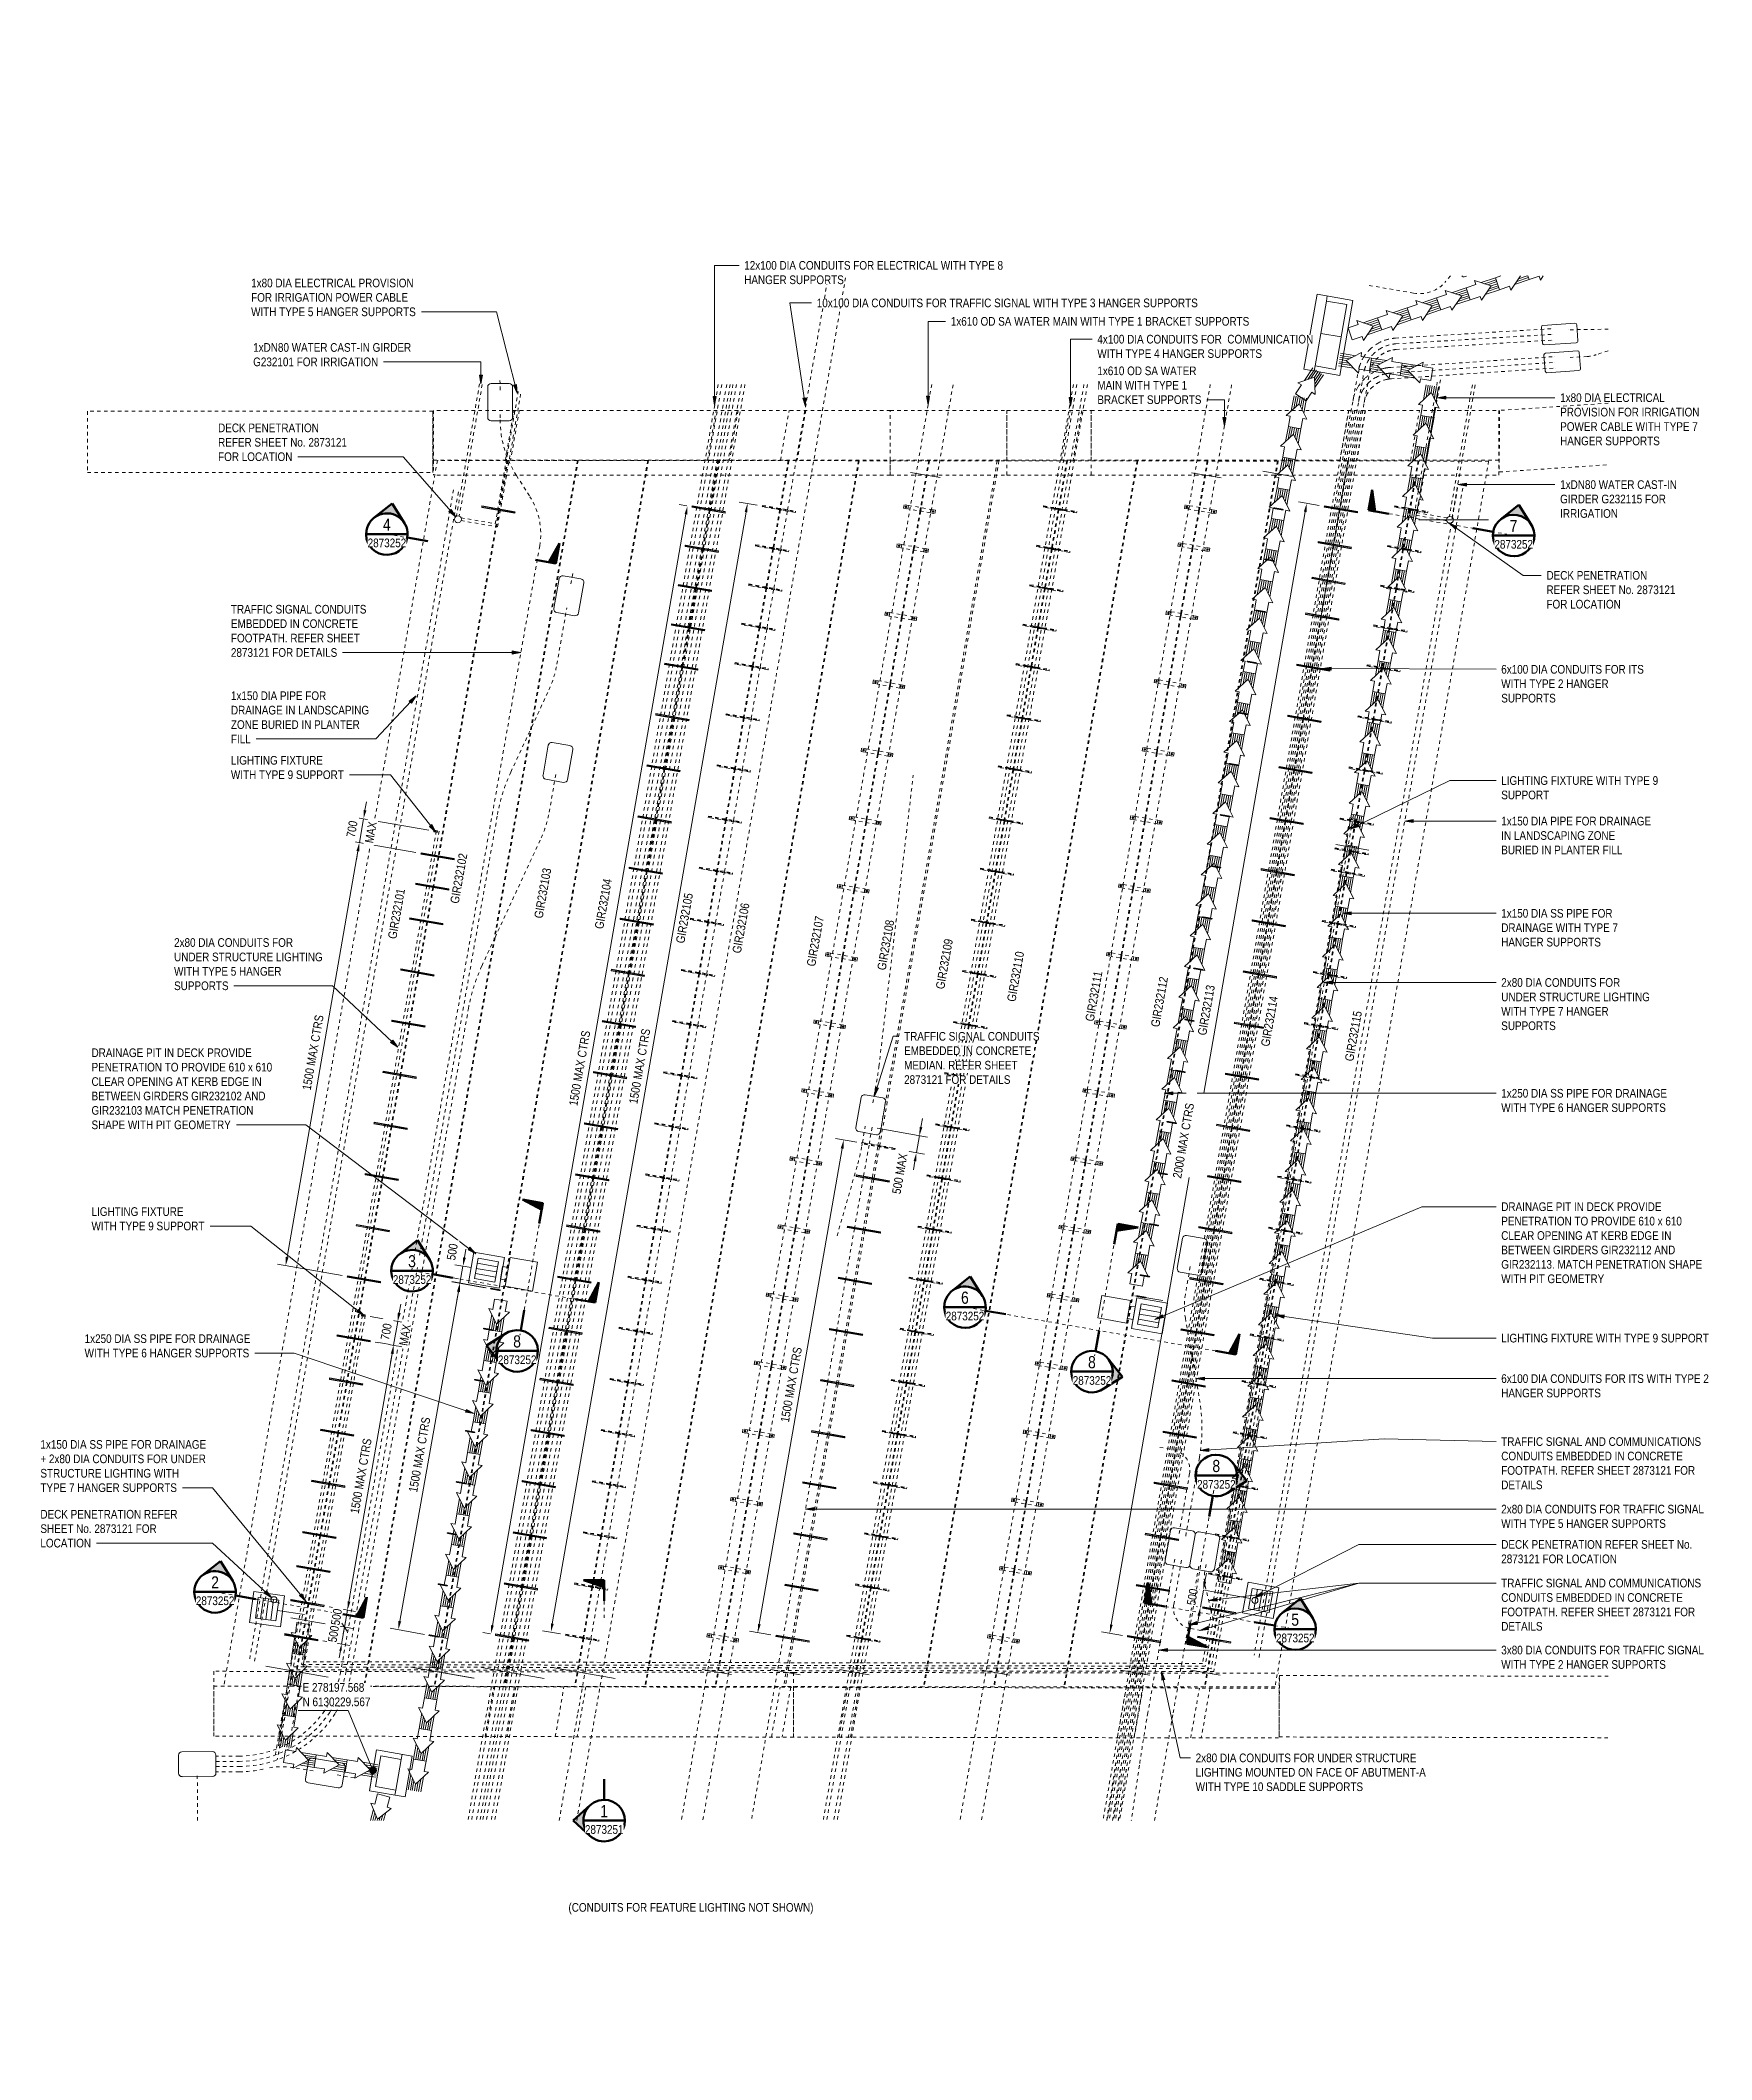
# Model space of a CAD drawing. Header units: metres. Extents: x 2 to 65, y 3 to 557.
# Drawn here: x 15.5 to 63.8, y 498.4 to 556.7 of the extents above; entities outside this region: 3.
import ezdxf

# ---------------------------------------------------------------- set-up
doc = ezdxf.new("R2010")
doc.units = ezdxf.units.M
for name, pattern in [('Dash - Tight', [0.0045, 0.003, -0.0015]), ('Dashed', [0.0075, 0.005, -0.0025]), ('Dot_Section Line', [0.02, 0, -0.02]), ('JacobsDash', [0.0045, 0.003, -0.0015]), ('JacobsDoubleCenter', [0.0255, 0.015, -0.0015, 0.003, -0.0015, 0.003, -0.0015])]:
    doc.linetypes.add(name, pattern=pattern)
doc.layers.get('Defpoints').update_dxf_attribs({"color": 41})
for name, color, linetype, lineweight in [('A-ANNO-DIMS', 7, 'Continuous', 9), ('A-DETL', 7, 'Continuous', 13), ('A-GENM', 7, 'Continuous', 35), ('G-ANNO-DIMS', 7, 'Continuous', 9), ('G-ANNO-TEXT', 7, 'Continuous', 9), ('S-BEAM', 7, 'Continuous', 50), ('S-BEAM-HDLN', 7, 'JacobsDash', 18), ('S-BEAM-IDEN', 7, 'Continuous', 18)]:
    doc.layers.add(name, color=color, linetype=linetype, lineweight=lineweight)
doc.layers.add('G-ANNO-SYMB', color=7, linetype='Continuous', lineweight=35, true_color=0x0080ff)
doc.styles.add('Arial Narrow', font='ARIALN.TTF', dxfattribs={"height": 0.005})
doc.styles.add('Arial Narrow_2', font='ARIALN.TTF', dxfattribs={"height": 0.0035})
doc.styles.add('Arial Narrow_4', font='ARIALN.TTF', dxfattribs={"height": 0.35})
doc.styles.add('Arial Narrow_5', font='ARIALN.TTF', dxfattribs={"height": 0.25})
doc.dimstyles.new('Dimension_Standard_O__mm__1', dxfattribs={"dimscale": 0.3048, "dimtxt": 0.255858, "dimasz": 0.82021, "dimexe": 0.787402, "dimexo": 0.492126, "dimgap": 0.492126, "dimtad": 1, "dimdec": 0, "dimlfac": 1000, "dimzin": 0, "dimdsep": 46, "dimtxsty": 'Arial Narrow_5', "dimsah": 1, "dimcen": 0.09, "dimaunit": 1, "dimadec": 4, "dimazin": 0, "dimtfac": 1, "dimtdec": 4, "dimtix": 1, "dimtmove": 0, "dimatfit": 3, "dimfxl": 1, "dimtvp": 1, "dimtfill": 1, "dimtolj": 1, "dimtzin": 0, "dimlwd": 18, "dimlwe": 18, "dimarcsym": 2})
doc.dimstyles.new('Dimension_Standard_O__mm__2', dxfattribs={"dimscale": 0.3048, "dimtxt": 0.255858, "dimasz": 0.82021, "dimexe": 0.787402, "dimexo": 0.492126, "dimgap": 0.492126, "dimtad": 1, "dimdec": 0, "dimlfac": 1000, "dimzin": 0, "dimdsep": 46, "dimtxsty": 'Arial Narrow_5', "dimsah": 1, "dimcen": 0.09, "dimaunit": 1, "dimadec": 4, "dimazin": 0, "dimtfac": 1, "dimtdec": 4, "dimtix": 1, "dimtmove": 2, "dimatfit": 3, "dimfxl": 1, "dimtvp": 1, "dimtfill": 1, "dimtolj": 1, "dimtzin": 0, "dimlwd": 18, "dimlwe": 18, "dimarcsym": 2})
doc.dimstyles.new('Dimension_Standard_O__mm__3', dxfattribs={"dimscale": 0.3048, "dimtxt": 0.255858, "dimasz": 0.656168, "dimexe": 0.787402, "dimexo": 0.492126, "dimgap": 0.492126, "dimtad": 1, "dimdec": 0, "dimlfac": 1000, "dimzin": 0, "dimdsep": 46, "dimtxsty": 'Arial Narrow_5', "dimblk2": 'OBLIQUE', "dimsah": 1, "dimcen": 0.09, "dimaunit": 1, "dimadec": 4, "dimazin": 0, "dimtfac": 1, "dimtdec": 4, "dimtix": 1, "dimtmove": 0, "dimatfit": 3, "dimfxl": 1, "dimtvp": 1, "dimtfill": 1, "dimtolj": 1, "dimtzin": 0, "dimlwd": 18, "dimlwe": 18, "dimarcsym": 2})
doc.dimstyles.new('Dimension_Standard_O__mm__4', dxfattribs={"dimscale": 0.3048, "dimtxt": 0.255858, "dimasz": 0.656168, "dimexe": 0.787402, "dimexo": 0.492126, "dimgap": 0.492126, "dimtad": 1, "dimdec": 0, "dimlfac": 1000, "dimzin": 0, "dimdsep": 46, "dimtxsty": 'Arial Narrow_5', "dimblk1": 'OBLIQUE', "dimsah": 1, "dimcen": 0.09, "dimaunit": 1, "dimadec": 4, "dimazin": 0, "dimtfac": 1, "dimtdec": 4, "dimtix": 1, "dimtmove": 0, "dimatfit": 3, "dimfxl": 1, "dimtvp": 1, "dimtfill": 1, "dimtolj": 1, "dimtzin": 0, "dimlwd": 18, "dimlwe": 18, "dimarcsym": 2})

msp = doc.modelspace()

# ---------------------------------------------------------------- texts
at = {"layer": 'G-ANNO-TEXT', "insert": (2.631, 2.6613), "char_height": 0.0035, "attachment_point": 1, "style": 'Arial Narrow_2', "bg_fill": 3, "box_fill_scale": 1, "bg_fill_color": 256, "bg_fill_true_color": 13158600, "bg_fill_transparency": 0}
msp.add_mtext('1.', dxfattribs=at)

# ---------------------------------------------------------------- blocks, each defined once
blk = doc.blocks.new('T2DPAA-T2D-C3S-SD-M2D-100010_250_dwg-40816791-DRG-2873251 - SERVICE SUPPORT GENERAL ARRANGEMENT PLAN')
at = {"color": 252, "lineweight": 18, "true_color": 0x888888}
for p, q in [((39.041, -600.461), (38.445, -600.534)), ((39.059, -600.61), (38.464, -600.683)), ((39.077, -600.759), (38.482, -600.832)), ((38.798, -600.944), (38.894, -601.729)), ((38.153, -601.629), (37.712, -601.678)), ((37.928, -601.838), (38.194, -601.587)), ((35.469, -601.926), (35.029, -601.975)), ((35.392, -601.998), (35.036, -602.038)), ((35.321, -602.063), (35.042, -602.093)), ((35.335, -602.188), (35.056, -602.219)), ((35.418, -602.236), (35.062, -602.275)), ((36.364, -601.827), (35.923, -601.876)), ((36.287, -601.899), (35.93, -601.939)), ((36.216, -601.964), (35.937, -601.995)), ((36.23, -602.089), (35.95, -602.12)), ((36.313, -602.137), (35.957, -602.176)), ((36.404, -602.19), (35.964, -602.239)), ((37.258, -601.728), (36.818, -601.777)), ((37.181, -601.8), (36.825, -601.84)), ((37.111, -601.865), (36.831, -601.896)), ((37.124, -601.991), (36.845, -602.021)), ((37.208, -602.038), (36.851, -602.077)), ((37.298, -602.092), (36.858, -602.14)), ((38.076, -601.702), (37.719, -601.741)), ((38.005, -601.766), (37.726, -601.797)), ((38.019, -601.892), (37.74, -601.923)), ((38.102, -601.939), (37.746, -601.979)), ((38.193, -601.993), (37.753, -602.041)), ((34.65, -602.698), (34.694, -603.138)), ((34.721, -602.775), (34.757, -603.132)), ((34.785, -602.846), (34.813, -603.126)), ((34.911, -602.834), (34.939, -603.114)), ((34.959, -602.751), (34.995, -603.108)), ((35.014, -602.661), (35.058, -603.102)), ((35.509, -602.289), (35.069, -602.338)), ((34.74, -603.593), (34.785, -604.034)), ((34.812, -603.671), (34.848, -604.027)), ((34.876, -603.742), (34.904, -604.022)), ((35.001, -603.729), (35.03, -604.009)), ((35.05, -603.647), (35.086, -604.003)), ((35.104, -603.556), (35.149, -603.997)), ((49.734, -604.567), (49.682, -603.97)), ((49.884, -604.554), (49.832, -603.957)), ((50.033, -604.541), (49.981, -603.944)), ((34.831, -604.488), (34.875, -604.929)), ((34.902, -604.566), (34.938, -604.923)), ((35.14, -604.542), (35.176, -604.899)), ((35.195, -604.452), (35.239, -604.892)), ((33.963, -605.103), (33.627, -605.103)), ((33.879, -605.166), (33.644, -605.166)), ((34.966, -604.637), (34.994, -604.917)), ((35.092, -604.625), (35.12, -604.904)), ((44.174, -605.121), (43.746, -605.158)), ((45.07, -605.044), (44.629, -605.082)), ((44.992, -605.115), (44.634, -605.145)), ((44.919, -605.177), (44.639, -605.201)), ((45.224, -605.031), (45.224, -605.024)), ((45.967, -604.968), (45.526, -605.005)), ((45.888, -605.038), (45.531, -605.068)), ((45.816, -605.1), (45.536, -605.125)), ((46.719, -604.903), (46.422, -604.929)), ((46.724, -604.966), (46.428, -604.992)), ((46.713, -605.024), (46.433, -605.048)), ((46.724, -605.15), (46.443, -605.174)), ((46.73, -605.008), (46.634, -605.094)), ((46.864, -604.891), (46.734, -604.902)), ((46.785, -604.961), (46.74, -604.965)), ((47.76, -604.814), (47.319, -604.852)), ((47.682, -604.884), (47.325, -604.915)), ((47.61, -604.947), (47.329, -604.971)), ((47.62, -605.073), (47.34, -605.097)), ((47.702, -605.122), (47.345, -605.153)), ((47.792, -605.178), (47.35, -605.216)), ((48.506, -604.87), (48.226, -604.894)), ((48.657, -604.737), (48.229, -604.774)), ((48.579, -604.807), (48.235, -604.837)), ((48.517, -604.996), (48.237, -605.02)), ((48.599, -605.045), (48.242, -605.076)), ((48.688, -605.101), (48.247, -605.139)), ((33.801, -605.222), (33.659, -605.222)), ((33.801, -605.349), (33.692, -605.349)), ((33.879, -605.405), (33.707, -605.405)), ((33.963, -605.468), (33.724, -605.469)), ((35.562, -605.506), (35.711, -605.493)), ((37, -605.736), (36.559, -605.774)), ((37.897, -605.659), (37.455, -605.697)), ((37.818, -605.73), (37.461, -605.76)), ((38.793, -605.583), (38.352, -605.62)), ((38.715, -605.653), (38.357, -605.683)), ((38.642, -605.716), (38.362, -605.74)), ((39.539, -605.639), (39.259, -605.663)), ((39.69, -605.506), (39.261, -605.542)), ((39.611, -605.576), (39.267, -605.606)), ((39.55, -605.765), (39.27, -605.789)), ((40.587, -605.429), (40.145, -605.467)), ((40.508, -605.499), (40.151, -605.53)), ((40.436, -605.562), (40.156, -605.586)), ((40.447, -605.688), (40.166, -605.712)), ((40.529, -605.737), (40.171, -605.768)), ((40.357, -605.632), (40.73, -605.297)), ((40.738, -605.384), (40.738, -605.385)), ((41.483, -605.352), (41.042, -605.39)), ((41.405, -605.422), (41.048, -605.453)), ((41.333, -605.485), (41.052, -605.509)), ((41.343, -605.611), (41.063, -605.635)), ((41.425, -605.66), (41.068, -605.691)), ((41.515, -605.716), (41.073, -605.754)), ((42.235, -605.288), (41.939, -605.313)), ((42.24, -605.351), (41.944, -605.376)), ((42.229, -605.408), (41.949, -605.432)), ((42.24, -605.534), (41.96, -605.558)), ((42.322, -605.584), (41.965, -605.614)), ((42.411, -605.639), (41.97, -605.677)), ((42.151, -605.478), (42.253, -605.386)), ((42.38, -605.275), (42.25, -605.286)), ((42.302, -605.345), (42.256, -605.349)), ((43.277, -605.198), (42.836, -605.236)), ((43.198, -605.268), (42.841, -605.299)), ((43.126, -605.331), (42.846, -605.355)), ((43.137, -605.457), (42.857, -605.481)), ((43.219, -605.507), (42.861, -605.537)), ((43.308, -605.562), (42.867, -605.6)), ((44.023, -605.254), (43.743, -605.278)), ((44.095, -605.192), (43.751, -605.221)), ((44.034, -605.38), (43.753, -605.404)), ((44.115, -605.43), (43.758, -605.46)), ((44.205, -605.486), (43.764, -605.523)), ((44.93, -605.303), (44.65, -605.327)), ((45.012, -605.353), (44.655, -605.384)), ((45.102, -605.409), (44.66, -605.447)), ((45.827, -605.227), (45.547, -605.251)), ((45.909, -605.276), (45.552, -605.307)), ((45.998, -605.332), (45.557, -605.37)), ((46.806, -605.199), (46.448, -605.23)), ((46.895, -605.255), (46.454, -605.293)), ((35.207, -605.89), (34.765, -605.928)), ((35.128, -605.96), (34.771, -605.991)), ((35.056, -606.023), (34.775, -606.047)), ((35.066, -606.149), (34.786, -606.173)), ((35.148, -606.199), (34.791, -606.229)), ((35.238, -606.254), (34.796, -606.292)), ((36.103, -605.813), (35.662, -605.851)), ((36.025, -605.883), (35.667, -605.914)), ((35.952, -605.946), (35.672, -605.97)), ((35.963, -606.072), (35.683, -606.096)), ((36.045, -606.122), (35.688, -606.152)), ((36.134, -606.177), (35.693, -606.215)), ((36.921, -605.807), (36.564, -605.837)), ((36.849, -605.869), (36.569, -605.893)), ((36.86, -605.995), (36.58, -606.019)), ((36.942, -606.045), (36.584, -606.075)), ((37.031, -606.101), (36.59, -606.138)), ((37.746, -605.792), (37.466, -605.816)), ((37.757, -605.918), (37.476, -605.942)), ((37.838, -605.968), (37.481, -605.999)), ((37.928, -606.024), (37.487, -606.062)), ((38.653, -605.842), (38.373, -605.866)), ((38.735, -605.891), (38.378, -605.922)), ((38.825, -605.947), (38.383, -605.985)), ((39.632, -605.814), (39.275, -605.845)), ((39.721, -605.87), (39.28, -605.908)), ((40.618, -605.793), (40.177, -605.831)), ((79.833, -620.35), (80.274, -620.316)), ((71.757, -620.974), (72.198, -620.94)), ((72.654, -620.905), (73.096, -620.871)), ((72.743, -620.962), (73.1, -620.934)), ((73.551, -620.836), (73.993, -620.802)), ((73.64, -620.892), (73.994, -620.865)), ((73.722, -620.942), (73.999, -620.921)), ((74.449, -620.766), (74.89, -620.732)), ((74.538, -620.823), (74.895, -620.795)), ((74.619, -620.873), (74.899, -620.851)), ((75.346, -620.697), (75.788, -620.663)), ((75.435, -620.754), (75.49, -620.749)), ((75.505, -620.748), (75.792, -620.726)), ((75.516, -620.804), (75.797, -620.782)), ((75.605, -620.86), (75.522, -620.934)), ((75.526, -620.93), (75.806, -620.908)), ((76.243, -620.628), (76.685, -620.594)), ((76.332, -620.684), (76.69, -620.657)), ((76.351, -620.923), (76.708, -620.895)), ((76.414, -620.734), (76.694, -620.713)), ((76.423, -620.861), (76.704, -620.839)), ((77.141, -620.558), (77.582, -620.524)), ((77.169, -620.923), (77.61, -620.889)), ((77.23, -620.615), (77.587, -620.587)), ((77.248, -620.853), (77.605, -620.826)), ((77.311, -620.665), (77.591, -620.643)), ((77.321, -620.791), (77.601, -620.77)), ((78.038, -620.489), (78.48, -620.455)), ((78.066, -620.854), (78.508, -620.819)), ((78.127, -620.546), (78.484, -620.518)), ((78.145, -620.784), (78.503, -620.756)), ((78.208, -620.596), (78.489, -620.574)), ((78.218, -620.722), (78.498, -620.7)), ((78.935, -620.42), (79.377, -620.386)), ((78.963, -620.784), (79.405, -620.75)), ((79.024, -620.476), (79.382, -620.449)), ((79.043, -620.715), (79.4, -620.687)), ((79.106, -620.526), (79.386, -620.505)), ((79.115, -620.653), (79.396, -620.631)), ((79.861, -620.715), (80.302, -620.681)), ((79.922, -620.407), (80.279, -620.379)), ((79.94, -620.645), (80.297, -620.618)), ((80.003, -620.457), (80.283, -620.435)), ((80.013, -620.583), (80.293, -620.562)), ((80.658, -620.838), (81.076, -620.984)), ((80.758, -620.806), (81.097, -620.924)), ((80.778, -620.493), (81.196, -620.638)), ((80.837, -620.58), (81.175, -620.698)), ((80.85, -620.778), (81.115, -620.871)), ((80.891, -620.659), (81.157, -620.751)), ((81.27, -620.68), (81.12, -620.693)), ((82.268, -621.195), (82.216, -620.597)), ((64.578, -621.529), (65.02, -621.495)), ((65.475, -621.46), (65.917, -621.426)), ((65.564, -621.516), (65.922, -621.489)), ((66.373, -621.39), (66.814, -621.356)), ((66.462, -621.447), (66.819, -621.419)), ((66.543, -621.497), (66.823, -621.475)), ((67.27, -621.321), (67.712, -621.287)), ((67.359, -621.378), (67.716, -621.35)), ((67.44, -621.428), (67.721, -621.406)), ((68.167, -621.252), (68.609, -621.218)), ((68.256, -621.308), (68.614, -621.281)), ((68.275, -621.547), (68.632, -621.519)), ((68.338, -621.358), (68.618, -621.337)), ((68.347, -621.485), (68.628, -621.463)), ((69.065, -621.182), (69.506, -621.148)), ((69.093, -621.547), (69.534, -621.513)), ((69.154, -621.239), (69.511, -621.211)), ((69.172, -621.477), (69.528, -621.45)), ((69.235, -621.289), (69.512, -621.268)), ((69.245, -621.415), (69.522, -621.394)), ((69.962, -621.113), (70.404, -621.079)), ((69.99, -621.478), (70.432, -621.443)), ((70.051, -621.17), (70.408, -621.142)), ((70.069, -621.408), (70.427, -621.38)), ((70.132, -621.22), (70.413, -621.198)), ((70.142, -621.346), (70.423, -621.324)), ((70.859, -621.044), (71.301, -621.01)), ((70.887, -621.408), (71.329, -621.374)), ((70.948, -621.1), (71.306, -621.073)), ((70.967, -621.339), (71.024, -621.334)), ((71.03, -621.15), (71.31, -621.129)), ((71.119, -621.207), (71.034, -621.281)), ((71.039, -621.277), (71.32, -621.255)), ((71.039, -621.333), (71.324, -621.311)), ((71.785, -621.339), (72.226, -621.305)), ((71.846, -621.031), (72.203, -621.003)), ((71.864, -621.269), (72.222, -621.242)), ((71.927, -621.081), (72.207, -621.059)), ((71.937, -621.207), (72.217, -621.186)), ((72.682, -621.27), (73.124, -621.235)), ((72.761, -621.2), (73.119, -621.172)), ((72.824, -621.012), (73.105, -620.99)), ((72.834, -621.138), (73.115, -621.116)), ((73.579, -621.2), (74.021, -621.166)), ((73.659, -621.131), (74.015, -621.103)), ((73.731, -621.069), (74.01, -621.047)), ((74.477, -621.131), (74.918, -621.097)), ((74.556, -621.061), (74.914, -621.034)), ((74.629, -620.999), (74.909, -620.978)), ((75.374, -621.062), (75.816, -621.027)), ((75.453, -620.992), (75.511, -620.988)), ((75.526, -620.986), (75.811, -620.964)), ((76.271, -620.992), (76.713, -620.958)), ((81.49, -621.778), (81.445, -621.337)), ((81.544, -621.688), (81.508, -621.331)), ((81.592, -621.605), (81.564, -621.325)), ((81.718, -621.592), (81.69, -621.312)), ((81.782, -621.663), (81.746, -621.307)), ((81.853, -621.741), (81.809, -621.3)), ((57.399, -622.084), (57.841, -622.05)), ((58.297, -622.014), (58.738, -621.98)), ((58.386, -622.071), (58.743, -622.043)), ((58.467, -622.121), (58.748, -622.099)), ((59.194, -621.945), (59.636, -621.911)), ((59.283, -622.002), (59.641, -621.974)), ((59.364, -622.052), (59.645, -622.03)), ((60.091, -621.876), (60.533, -621.842)), ((60.18, -621.932), (60.538, -621.905)), ((60.262, -621.982), (60.542, -621.961)), ((60.272, -622.109), (60.549, -622.087)), ((60.989, -621.806), (61.43, -621.772)), ((61.078, -621.863), (61.435, -621.835)), ((61.096, -622.101), (61.454, -622.074)), ((61.159, -621.913), (61.44, -621.891)), ((61.169, -622.039), (61.449, -622.018)), ((61.886, -621.737), (62.328, -621.703)), ((61.914, -622.102), (62.055, -622.091)), ((61.975, -621.794), (62.333, -621.766)), ((61.993, -622.032), (62.05, -622.028)), ((62.056, -621.844), (62.337, -621.822)), ((62.145, -621.9), (62.061, -621.975)), ((62.066, -621.97), (62.347, -621.948)), ((62.066, -622.026), (62.351, -622.004)), ((62.071, -622.09), (62.356, -622.068)), ((62.783, -621.668), (63.225, -621.634)), ((62.812, -622.032), (63.253, -621.998)), ((62.872, -621.724), (63.23, -621.697)), ((62.891, -621.963), (63.248, -621.935)), ((62.954, -621.774), (63.234, -621.753)), ((62.964, -621.901), (63.244, -621.879)), ((63.681, -621.598), (64.122, -621.564)), ((63.709, -621.963), (64.15, -621.929)), ((63.77, -621.655), (64.127, -621.627)), ((63.788, -621.893), (64.146, -621.866)), ((63.851, -621.705), (64.132, -621.683)), ((63.861, -621.831), (64.141, -621.81)), ((64.606, -621.894), (65.047, -621.86)), ((64.667, -621.586), (65.025, -621.558)), ((64.685, -621.824), (65.04, -621.797)), ((64.748, -621.636), (65.029, -621.614)), ((64.758, -621.762), (65.036, -621.741)), ((65.504, -621.824), (65.945, -621.79)), ((65.583, -621.755), (65.94, -621.727)), ((65.646, -621.566), (65.926, -621.545)), ((65.656, -621.693), (65.936, -621.671)), ((66.401, -621.755), (66.542, -621.744)), ((66.48, -621.685), (66.537, -621.681)), ((66.632, -621.554), (66.548, -621.628)), ((66.552, -621.68), (66.838, -621.658)), ((66.553, -621.623), (66.833, -621.602)), ((66.558, -621.743), (66.842, -621.721)), ((67.298, -621.686), (67.74, -621.652)), ((67.377, -621.616), (67.735, -621.588)), ((67.45, -621.554), (67.731, -621.532)), ((68.195, -621.616), (68.637, -621.582)), ((82.523, -621.906), (82.769, -622.275)), ((82.623, -621.941), (82.821, -622.24)), ((82.712, -621.975), (82.868, -622.209)), ((82.818, -621.904), (82.974, -622.138)), ((82.821, -621.809), (83.02, -622.107)), ((82.827, -621.704), (83.073, -622.072)), ((54.603, -622.777), (54.967, -622.455)), ((54.707, -622.292), (55.149, -622.258)), ((54.736, -622.656), (55.177, -622.622)), ((54.796, -622.348), (55.154, -622.321)), ((54.815, -622.587), (55.172, -622.559)), ((54.878, -622.398), (55.158, -622.377)), ((54.888, -622.525), (55.168, -622.503)), ((55.605, -622.222), (56.046, -622.188)), ((55.633, -622.587), (56.073, -622.553)), ((55.694, -622.279), (56.051, -622.251)), ((55.712, -622.517), (56.067, -622.49)), ((55.775, -622.329), (56.056, -622.307)), ((55.785, -622.455), (56.063, -622.434)), ((56.502, -622.153), (56.944, -622.119)), ((56.53, -622.518), (56.972, -622.484)), ((56.591, -622.21), (56.949, -622.182)), ((56.609, -622.448), (56.967, -622.42)), ((56.673, -622.26), (56.953, -622.238)), ((56.682, -622.386), (56.963, -622.364)), ((57.428, -622.448), (57.568, -622.437)), ((57.488, -622.14), (57.846, -622.113)), ((57.507, -622.379), (57.563, -622.374)), ((57.57, -622.19), (57.85, -622.169)), ((57.659, -622.247), (57.574, -622.322)), ((57.579, -622.373), (57.864, -622.351)), ((57.58, -622.317), (57.86, -622.295)), ((57.584, -622.436), (57.869, -622.414)), ((58.325, -622.379), (58.767, -622.345)), ((58.404, -622.309), (58.762, -622.282)), ((58.477, -622.247), (58.757, -622.226)), ((59.222, -622.31), (59.664, -622.276)), ((59.301, -622.24), (59.659, -622.212)), ((59.374, -622.178), (59.655, -622.156)), ((60.12, -622.24), (60.56, -622.206)), ((60.199, -622.171), (60.554, -622.143)), ((61.017, -622.171), (61.458, -622.137)), ((81.581, -622.673), (81.536, -622.233)), ((81.635, -622.583), (81.599, -622.226)), ((81.683, -622.5), (81.655, -622.221)), ((81.809, -622.488), (81.781, -622.208)), ((81.873, -622.559), (81.837, -622.202)), ((81.944, -622.636), (81.899, -622.196)), ((83.022, -622.655), (83.268, -623.024)), ((83.122, -622.69), (83.321, -622.989)), ((83.317, -622.653), (83.473, -622.887)), ((83.321, -622.558), (83.52, -622.856)), ((83.327, -622.452), (83.572, -622.821)), ((53.381, -623.421), (53.328, -622.824)), ((53.53, -623.408), (53.478, -622.811)), ((53.679, -623.395), (53.627, -622.798)), ((81.671, -623.569), (81.627, -623.128)), ((81.726, -623.478), (81.69, -623.122)), ((81.774, -623.396), (81.746, -623.116)), ((81.9, -623.383), (81.872, -623.103)), ((81.964, -623.454), (81.927, -623.097)), ((82.035, -623.532), (81.99, -623.091)), ((83.212, -622.723), (83.368, -622.957)), ((83.826, -623.201), (84.072, -623.57)), ((83.522, -623.404), (83.767, -623.772)), ((83.621, -623.439), (83.82, -623.737)), ((83.711, -623.472), (83.867, -623.706)), ((83.816, -623.402), (83.972, -623.636)), ((83.82, -623.306), (84.019, -623.605)), ((75.743, -624.434), (76.184, -624.395)), ((76.64, -624.355), (76.775, -624.343)), ((76.729, -624.411), (76.78, -624.406)), ((76.816, -624.339), (77.081, -624.316)), ((76.821, -624.402), (77.086, -624.379)), ((76.826, -624.458), (77.091, -624.435)), ((77.536, -624.276), (77.934, -624.241)), ((77.626, -624.331), (77.94, -624.304)), ((77.708, -624.381), (77.945, -624.36)), ((77.975, -624.237), (77.977, -624.237)), ((77.981, -624.3), (77.983, -624.3)), ((77.986, -624.356), (77.988, -624.356)), ((77.991, -624.419), (77.993, -624.419)), ((78.433, -624.197), (78.874, -624.158)), ((78.522, -624.252), (78.879, -624.221)), ((78.604, -624.302), (78.884, -624.277)), ((78.615, -624.428), (78.895, -624.403)), ((79.329, -624.118), (79.77, -624.079)), ((79.361, -624.482), (79.802, -624.443)), ((79.419, -624.173), (79.776, -624.142)), ((79.44, -624.412), (79.797, -624.38)), ((79.501, -624.223), (79.781, -624.198)), ((79.512, -624.349), (79.792, -624.324)), ((80.226, -624.039), (80.667, -624)), ((80.258, -624.403), (80.699, -624.364)), ((80.315, -624.094), (80.672, -624.063)), ((80.336, -624.333), (80.693, -624.301)), ((80.397, -624.144), (80.677, -624.119)), ((80.408, -624.27), (80.688, -624.245)), ((81.122, -623.96), (81.563, -623.921)), ((81.154, -624.324), (81.595, -624.285)), ((81.212, -624.015), (81.569, -623.984)), ((81.233, -624.254), (81.59, -624.222)), ((81.294, -624.065), (81.574, -624.04)), ((81.305, -624.191), (81.585, -624.166)), ((84.021, -624.153), (84.267, -624.521)), ((84.12, -624.188), (84.319, -624.486)), ((84.21, -624.221), (84.366, -624.455)), ((84.315, -624.151), (84.471, -624.385)), ((84.319, -624.055), (84.518, -624.354)), ((84.325, -623.95), (84.571, -624.319)), ((68.908, -625.036), (69.012, -625.027)), ((69.467, -624.987), (69.909, -624.948)), ((69.557, -625.043), (69.914, -625.011)), ((70.364, -624.908), (70.805, -624.869)), ((70.453, -624.964), (70.811, -624.932)), ((70.535, -625.013), (70.816, -624.988)), ((71.26, -624.829), (71.702, -624.79)), ((71.35, -624.885), (71.707, -624.853)), ((71.432, -624.934), (71.712, -624.909)), ((72.157, -624.75), (72.598, -624.711)), ((72.247, -624.806), (72.604, -624.774)), ((72.267, -625.044), (72.625, -625.012)), ((72.328, -624.855), (72.609, -624.83)), ((72.34, -624.981), (72.62, -624.956)), ((73.053, -624.671), (73.291, -624.65)), ((73.086, -625.035), (73.323, -625.014)), ((73.143, -624.727), (73.297, -624.713)), ((73.164, -624.965), (73.318, -624.951)), ((73.225, -624.776), (73.302, -624.769)), ((73.236, -624.902), (73.313, -624.895)), ((73.332, -624.646), (73.495, -624.632)), ((73.338, -624.709), (73.5, -624.695)), ((73.343, -624.765), (73.505, -624.751)), ((73.511, -624.814), (73.348, -624.828)), ((73.354, -624.892), (73.516, -624.877)), ((73.358, -624.948), (73.521, -624.933)), ((73.364, -625.011), (73.527, -624.996)), ((73.95, -624.592), (74.391, -624.553)), ((73.982, -624.956), (74.423, -624.917)), ((74.04, -624.648), (74.397, -624.616)), ((74.061, -624.886), (74.418, -624.854)), ((74.122, -624.697), (74.402, -624.672)), ((74.133, -624.823), (74.413, -624.798)), ((74.846, -624.513), (75.288, -624.474)), ((74.879, -624.877), (75.32, -624.838)), ((74.936, -624.569), (75.293, -624.537)), ((74.957, -624.807), (75.314, -624.775)), ((75.018, -624.618), (75.298, -624.593)), ((75.029, -624.744), (75.309, -624.719)), ((76.004, -624.594), (75.692, -624.876)), ((75.775, -624.798), (76.216, -624.759)), ((75.833, -624.49), (76.19, -624.458)), ((75.854, -624.728), (76.211, -624.696)), ((75.915, -624.539), (76.195, -624.514)), ((75.926, -624.665), (76.206, -624.64)), ((76.672, -624.719), (76.807, -624.707)), ((76.75, -624.649), (76.801, -624.644)), ((76.901, -624.515), (76.836, -624.574)), ((76.837, -624.584), (77.102, -624.561)), ((76.842, -624.641), (77.107, -624.617)), ((76.847, -624.704), (77.113, -624.68)), ((77.568, -624.64), (77.966, -624.605)), ((77.647, -624.57), (77.961, -624.542)), ((77.719, -624.507), (77.956, -624.486)), ((77.997, -624.482), (77.999, -624.482)), ((78.002, -624.538), (78.004, -624.538)), ((78.007, -624.601), (78.009, -624.601)), ((78.465, -624.561), (78.906, -624.522)), ((78.543, -624.491), (78.9, -624.459)), ((84.52, -624.902), (84.766, -625.27)), ((84.62, -624.937), (84.819, -625.235)), ((84.709, -624.97), (84.865, -625.204)), ((84.815, -624.9), (84.971, -625.134)), ((84.819, -624.804), (85.017, -625.102)), ((84.824, -624.699), (85.07, -625.067)), ((62.295, -625.619), (62.736, -625.58)), ((63.192, -625.54), (63.633, -625.501)), ((63.281, -625.596), (63.638, -625.564)), ((64.088, -625.461), (64.326, -625.44)), ((64.178, -625.517), (64.331, -625.503)), ((64.26, -625.566), (64.336, -625.559)), ((64.366, -625.437), (64.529, -625.422)), ((64.372, -625.5), (64.535, -625.485)), ((64.377, -625.556), (64.54, -625.541)), ((64.545, -625.604), (64.382, -625.619)), ((64.985, -625.382), (65.426, -625.343)), ((65.074, -625.438), (65.431, -625.406)), ((65.156, -625.487), (65.436, -625.462)), ((65.167, -625.613), (65.448, -625.588)), ((65.881, -625.303), (66.322, -625.264)), ((65.894, -625.688), (66.142, -625.464)), ((65.971, -625.359), (66.328, -625.327)), ((65.992, -625.597), (66.349, -625.565)), ((66.053, -625.408), (66.333, -625.383)), ((66.064, -625.534), (66.344, -625.509)), ((66.778, -625.224), (67.219, -625.185)), ((66.81, -625.588), (67.251, -625.549)), ((66.867, -625.28), (67.225, -625.248)), ((66.888, -625.518), (67.246, -625.486)), ((66.949, -625.329), (67.229, -625.304)), ((66.96, -625.455), (67.241, -625.43)), ((67.674, -625.145), (67.941, -625.122)), ((67.706, -625.509), (67.973, -625.486)), ((67.764, -625.201), (67.947, -625.185)), ((67.785, -625.439), (67.967, -625.423)), ((67.846, -625.25), (67.952, -625.241)), ((67.857, -625.376), (67.963, -625.367)), ((67.982, -625.118), (68.116, -625.106)), ((67.987, -625.181), (68.121, -625.169)), ((67.992, -625.237), (68.126, -625.225)), ((68.132, -625.288), (67.998, -625.3)), ((68.003, -625.363), (68.137, -625.351)), ((68.008, -625.419), (68.142, -625.407)), ((68.014, -625.482), (68.148, -625.47)), ((68.571, -625.066), (68.808, -625.045)), ((68.603, -625.43), (68.84, -625.409)), ((68.66, -625.122), (68.814, -625.108)), ((68.681, -625.36), (68.835, -625.346)), ((68.742, -625.171), (68.819, -625.164)), ((68.753, -625.297), (68.83, -625.29)), ((68.849, -625.042), (68.863, -625.04)), ((68.855, -625.105), (68.869, -625.103)), ((68.86, -625.161), (69.023, -625.146)), ((68.865, -625.224), (69.028, -625.209)), ((68.871, -625.287), (69.034, -625.272)), ((68.876, -625.343), (69.039, -625.328)), ((68.881, -625.406), (69.044, -625.391)), ((68.913, -625.099), (69.018, -625.09)), ((69.499, -625.351), (69.941, -625.312)), ((69.578, -625.281), (69.935, -625.249)), ((69.639, -625.092), (69.919, -625.067)), ((69.65, -625.218), (69.93, -625.193)), ((70.625, -625.068), (70.377, -625.292)), ((70.396, -625.272), (70.837, -625.233)), ((70.474, -625.202), (70.832, -625.17)), ((70.547, -625.139), (70.827, -625.114)), ((71.292, -625.193), (71.734, -625.154)), ((71.371, -625.123), (71.728, -625.091)), ((71.443, -625.06), (71.723, -625.035)), ((72.189, -625.114), (72.63, -625.075)), ((56.019, -626.172), (56.461, -626.133)), ((56.109, -626.228), (56.466, -626.196)), ((56.916, -626.093), (57.357, -626.054)), ((57.006, -626.149), (57.363, -626.117)), ((57.088, -626.198), (57.368, -626.173)), ((57.813, -626.014), (58.254, -625.975)), ((57.902, -626.07), (58.259, -626.038)), ((57.984, -626.119), (58.264, -626.094)), ((58.709, -625.935), (59.15, -625.896)), ((58.799, -625.991), (59.156, -625.959)), ((58.82, -626.229), (59.177, -626.198)), ((58.881, -626.04), (59.161, -626.015)), ((58.892, -626.166), (59.172, -626.141)), ((59.606, -625.856), (59.843, -625.835)), ((59.695, -625.912), (59.849, -625.898)), ((59.716, -626.15), (59.869, -626.136)), ((59.777, -625.961), (59.853, -625.954)), ((59.788, -626.087), (59.864, -626.08)), ((59.884, -625.832), (60.047, -625.817)), ((59.889, -625.895), (60.052, -625.88)), ((59.894, -625.951), (60.057, -625.936)), ((59.9, -626.014), (60.063, -625.999)), ((59.905, -626.077), (60.068, -626.062)), ((59.91, -626.133), (60.073, -626.118)), ((59.916, -626.196), (60.079, -626.182)), ((60.502, -625.777), (60.943, -625.738)), ((60.534, -626.141), (60.975, -626.102)), ((60.592, -625.833), (60.949, -625.801)), ((60.613, -626.071), (60.97, -626.039)), ((60.674, -625.882), (60.954, -625.857)), ((60.685, -626.008), (60.965, -625.983)), ((61.399, -625.698), (61.84, -625.659)), ((61.66, -625.859), (61.412, -626.083)), ((61.431, -626.062), (61.872, -626.023)), ((61.488, -625.754), (61.845, -625.722)), ((61.509, -625.992), (61.866, -625.96)), ((61.57, -625.803), (61.85, -625.778)), ((61.581, -625.929), (61.861, -625.904)), ((62.327, -625.983), (62.768, -625.944)), ((62.385, -625.675), (62.742, -625.643)), ((62.406, -625.913), (62.763, -625.881)), ((62.467, -625.724), (62.747, -625.699)), ((62.478, -625.85), (62.758, -625.825)), ((63.224, -625.904), (63.665, -625.865)), ((63.302, -625.834), (63.659, -625.802)), ((63.363, -625.645), (63.643, -625.62)), ((63.374, -625.771), (63.654, -625.746)), ((64.12, -625.825), (64.358, -625.804)), ((64.199, -625.755), (64.352, -625.741)), ((64.271, -625.692), (64.347, -625.685)), ((64.388, -625.682), (64.551, -625.667)), ((64.393, -625.738), (64.556, -625.723)), ((64.398, -625.801), (64.562, -625.786)), ((65.017, -625.746), (65.458, -625.707)), ((65.095, -625.676), (65.452, -625.644)), ((65.913, -625.667), (66.355, -625.628)), ((85.019, -625.65), (85.265, -626.019)), ((85.119, -625.686), (85.318, -625.984)), ((85.209, -625.719), (85.353, -625.936)), ((48.847, -626.804), (49.288, -626.766)), ((49.744, -626.725), (50.185, -626.687)), ((49.833, -626.781), (50.191, -626.75)), ((50.64, -626.646), (50.878, -626.625)), ((50.73, -626.702), (50.883, -626.689)), ((50.812, -626.751), (50.888, -626.745)), ((50.919, -626.622), (51.082, -626.608)), ((50.924, -626.685), (51.087, -626.671)), ((50.929, -626.741), (51.092, -626.727)), ((51.537, -626.567), (51.978, -626.528)), ((51.626, -626.623), (51.984, -626.592)), ((51.708, -626.672), (51.989, -626.648)), ((51.72, -626.798), (52, -626.774)), ((52.433, -626.488), (52.875, -626.449)), ((52.695, -626.649), (52.446, -626.873)), ((52.523, -626.544), (52.88, -626.513)), ((52.544, -626.782), (52.901, -626.751)), ((52.605, -626.593), (52.885, -626.569)), ((52.616, -626.719), (52.896, -626.695)), ((53.33, -626.409), (53.734, -626.374)), ((53.362, -626.774), (53.765, -626.738)), ((53.419, -626.465), (53.739, -626.437)), ((53.44, -626.703), (53.76, -626.675)), ((53.501, -626.514), (53.744, -626.493)), ((53.513, -626.64), (53.755, -626.619)), ((54.226, -626.33), (54.668, -626.291)), ((54.259, -626.695), (54.463, -626.676)), ((54.316, -626.386), (54.673, -626.354)), ((54.337, -626.624), (54.458, -626.613)), ((54.398, -626.435), (54.678, -626.411)), ((54.409, -626.561), (54.689, -626.537)), ((54.503, -626.609), (54.694, -626.593)), ((54.508, -626.673), (54.7, -626.656)), ((55.123, -626.251), (55.36, -626.23)), ((55.155, -626.615), (55.392, -626.595)), ((55.213, -626.307), (55.366, -626.293)), ((55.234, -626.545), (55.387, -626.532)), ((55.295, -626.356), (55.371, -626.349)), ((55.306, -626.482), (55.382, -626.476)), ((55.401, -626.227), (55.564, -626.212)), ((55.407, -626.29), (55.57, -626.275)), ((55.412, -626.346), (55.575, -626.331)), ((55.417, -626.409), (55.58, -626.395)), ((55.423, -626.472), (55.586, -626.458)), ((55.428, -626.528), (55.591, -626.514)), ((55.433, -626.591), (55.596, -626.577)), ((56.052, -626.536), (56.493, -626.498)), ((56.13, -626.466), (56.487, -626.435)), ((56.191, -626.277), (56.471, -626.252)), ((56.202, -626.403), (56.482, -626.379)), ((57.177, -626.254), (56.929, -626.478)), ((56.948, -626.457), (57.389, -626.419)), ((57.027, -626.387), (57.384, -626.356)), ((57.099, -626.324), (57.379, -626.3)), ((57.845, -626.378), (58.286, -626.34)), ((57.923, -626.308), (58.28, -626.277)), ((57.995, -626.245), (58.275, -626.22)), ((58.741, -626.299), (59.182, -626.261)), ((59.638, -626.22), (59.875, -626.199)), ((46.356, -628.028), (46.288, -627.216)), ((47.054, -626.962), (47.495, -626.924)), ((47.086, -627.327), (47.528, -627.288)), ((47.144, -627.018), (47.501, -626.987)), ((47.165, -627.256), (47.522, -627.225)), ((47.226, -627.067), (47.506, -627.043)), ((47.237, -627.193), (47.517, -627.169)), ((47.951, -626.883), (48.392, -626.845)), ((48.212, -627.044), (47.964, -627.268)), ((47.983, -627.248), (48.424, -627.209)), ((48.04, -626.939), (48.398, -626.908)), ((48.061, -627.177), (48.419, -627.146)), ((48.122, -626.988), (48.402, -626.964)), ((48.133, -627.114), (48.414, -627.09)), ((48.879, -627.169), (49.321, -627.13)), ((48.937, -626.86), (49.294, -626.829)), ((48.958, -627.098), (49.315, -627.067)), ((49.019, -626.909), (49.299, -626.885)), ((49.03, -627.035), (49.31, -627.011)), ((49.776, -627.09), (50.217, -627.051)), ((49.854, -627.019), (50.212, -626.988)), ((49.915, -626.83), (50.196, -626.806)), ((49.926, -626.956), (50.207, -626.932)), ((50.672, -627.011), (50.91, -626.99)), ((50.751, -626.94), (50.904, -626.927)), ((50.823, -626.877), (50.899, -626.871)), ((50.935, -626.804), (51.098, -626.79)), ((50.94, -626.867), (51.103, -626.853)), ((50.945, -626.923), (51.108, -626.909)), ((50.951, -626.986), (51.114, -626.972)), ((51.569, -626.932), (52.01, -626.893)), ((51.647, -626.861), (52.005, -626.83)), ((52.465, -626.853), (52.907, -626.814)), ((46.069, -628.202), (46.667, -628.153)), ((46.082, -628.352), (46.68, -628.302)), ((46.094, -628.501), (46.692, -628.452))]:
    blk.add_line(p, q, dxfattribs=at)
at = {"color": 252, "lineweight": 18, "true_color": 0x888888, "flags": 128}
for points in [[(39.153, -600.145), (38.26, -600.254), (38.369, -601.148), (39.263, -601.038)], [(39.023, -600.312), (38.427, -600.385), (38.5, -600.981), (39.096, -600.908)], [(50.345, -604.665), (50.267, -603.768), (49.37, -603.846), (49.449, -604.743)], [(50.183, -604.528), (50.13, -603.931), (49.533, -603.983), (49.585, -604.581)], [(34.542, -605.897), (35.737, -605.792), (35.646, -604.746), (34.45, -604.851)], [(83.286, -620.203), (81.094, -620.394), (81.186, -621.44), (83.377, -621.249)], [(53.991, -623.519), (53.913, -622.622), (53.016, -622.7), (53.095, -623.597)], [(53.829, -623.382), (53.777, -622.785), (53.179, -622.837), (53.231, -623.435)], [(45.97, -628.813), (46.866, -628.738), (46.792, -627.841), (45.895, -627.916)], [(46.107, -628.651), (46.705, -628.601), (46.655, -628.003), (46.057, -628.053)]]:
    blk.add_lwpolyline(points, close=True, dxfattribs=at)
for points in [[(37.034, -601.937), (37.399, -601.592), (37.412, -601.711), (37.712, -601.678), (37.753, -602.041), (37.452, -602.075), (37.465, -602.193), (37.034, -601.937), (36.838, -601.959)], [(38.233, -601.551), (38.293, -601.494), (38.306, -601.612), (38.607, -601.579), (38.647, -601.943), (38.347, -601.976), (38.36, -602.095), (38.276, -602.045)], [(34.856, -602.924), (34.515, -602.556), (34.634, -602.544), (34.604, -602.243), (34.968, -602.206), (34.998, -602.507), (35.117, -602.495), (34.856, -602.924), (34.876, -603.12)], [(35.245, -602.135), (35.61, -601.79), (35.623, -601.909), (35.923, -601.876), (35.963, -602.239), (35.663, -602.272), (35.676, -602.391), (35.245, -602.135), (35.049, -602.156)], [(36.139, -602.036), (36.504, -601.691), (36.517, -601.81), (36.818, -601.777), (36.858, -602.14), (36.558, -602.173), (36.571, -602.292), (36.139, -602.036), (35.943, -602.057)], [(38.232, -602.019), (37.928, -601.838), (37.733, -601.86)], [(34.947, -603.819), (34.606, -603.451), (34.725, -603.439), (34.694, -603.138), (35.058, -603.102), (35.089, -603.402), (35.207, -603.39), (34.947, -603.819), (34.967, -604.015)], [(35.038, -604.715), (34.696, -604.347), (34.815, -604.335), (34.785, -604.034), (35.149, -603.997), (35.179, -604.298), (35.298, -604.286), (35.038, -604.715), (35.057, -604.911)], [(48.428, -604.94), (48.801, -604.605), (48.811, -604.724), (49.112, -604.698), (49.144, -605.062), (48.843, -605.088), (48.853, -605.207), (48.428, -604.94), (48.231, -604.957)], [(33.717, -605.286), (34.118, -604.983), (34.118, -605.103), (34.42, -605.103), (34.42, -605.468), (34.118, -605.468), (34.118, -605.588), (33.717, -605.286), (33.676, -605.286)], [(34.665, -605.585), (35.562, -605.506), (35.509, -604.909), (34.613, -604.987), (34.665, -605.585), (34.516, -605.598)], [(42.257, -605.382), (42.524, -605.143), (42.534, -605.262), (42.836, -605.236), (42.867, -605.6), (42.566, -605.626), (42.576, -605.745), (42.151, -605.478), (41.954, -605.495)], [(43.73, -605.159), (43.431, -605.185), (43.421, -605.066), (43.047, -605.401)], [(43.944, -605.324), (44.318, -604.989), (44.328, -605.108), (44.629, -605.082), (44.66, -605.447), (44.359, -605.472), (44.369, -605.591), (43.944, -605.324), (43.748, -605.341)], [(44.645, -605.264), (44.841, -605.248), (45.266, -605.515), (45.256, -605.396), (45.557, -605.37), (45.526, -605.005), (45.24, -605.03)], [(45.222, -604.998), (45.214, -604.912), (44.841, -605.248)], [(45.737, -605.171), (46.111, -604.835), (46.121, -604.954), (46.422, -604.929), (46.454, -605.293), (46.152, -605.319), (46.163, -605.438), (45.737, -605.171), (45.541, -605.188)], [(46.438, -605.111), (46.634, -605.094), (47.059, -605.361), (47.049, -605.242), (47.35, -605.216), (47.319, -604.852), (47.018, -604.878), (47.008, -604.758), (46.742, -604.997)], [(48.225, -604.882), (48.247, -605.139), (47.946, -605.165), (47.956, -605.284), (47.531, -605.017), (47.335, -605.034)], [(47.531, -605.017), (47.904, -604.682), (47.915, -604.801), (48.214, -604.775)], [(50.092, -604.85), (50.078, -604.679), (49.714, -604.71), (49.728, -604.882)], [(34.977, -606.093), (35.35, -605.758), (35.361, -605.877), (35.662, -605.851), (35.693, -606.215), (35.392, -606.241), (35.402, -606.36), (34.977, -606.093), (34.781, -606.11)], [(35.874, -606.016), (36.247, -605.681), (36.257, -605.8), (36.559, -605.774), (36.59, -606.138), (36.289, -606.164), (36.299, -606.283), (35.874, -606.016), (35.678, -606.033)], [(36.77, -605.94), (37.144, -605.604), (37.154, -605.723), (37.455, -605.697), (37.486, -606.062), (37.185, -606.087), (37.195, -606.206), (36.77, -605.94), (36.574, -605.956)], [(37.471, -605.879), (37.667, -605.863), (38.092, -606.13), (38.082, -606.011), (38.383, -605.985), (38.352, -605.62), (38.051, -605.646), (38.041, -605.527), (37.667, -605.863)], [(39.257, -605.636), (39.28, -605.908), (38.979, -605.934), (38.989, -606.053), (38.564, -605.786), (38.368, -605.803)], [(38.564, -605.786), (38.937, -605.45), (38.947, -605.569), (39.246, -605.544)], [(39.264, -605.726), (39.461, -605.709), (39.886, -605.976), (39.875, -605.857), (40.177, -605.831), (40.145, -605.467), (39.844, -605.493), (39.834, -605.373), (39.461, -605.709)], [(40.756, -605.414), (41.042, -605.39), (41.073, -605.754), (40.772, -605.78), (40.782, -605.899), (40.357, -605.632), (40.161, -605.649)], [(41.058, -605.572), (41.254, -605.555), (41.679, -605.822), (41.669, -605.703), (41.97, -605.677), (41.939, -605.313), (41.638, -605.339), (41.627, -605.22), (41.254, -605.555)], [(42.851, -605.418), (43.047, -605.401), (43.472, -605.668), (43.462, -605.549), (43.763, -605.523), (43.741, -605.259)], [(79.391, -620.568), (79.195, -620.583), (78.772, -620.313), (78.781, -620.432), (78.48, -620.455), (78.508, -620.819), (78.809, -620.796), (78.818, -620.915), (79.195, -620.583)], [(80.092, -620.514), (79.716, -620.846), (79.706, -620.727), (79.405, -620.75), (79.377, -620.386), (79.678, -620.362), (79.669, -620.243), (80.092, -620.514), (80.288, -620.499)], [(80.95, -620.746), (80.472, -620.9), (80.512, -620.787), (80.226, -620.688), (80.346, -620.343), (80.632, -620.442), (80.671, -620.329), (80.95, -620.746), (81.136, -620.811)], [(71.02, -621.294), (70.742, -621.539), (70.733, -621.42), (70.432, -621.443), (70.404, -621.079), (70.705, -621.056), (70.696, -620.937), (71.006, -621.135)], [(72.016, -621.138), (71.64, -621.47), (71.631, -621.351), (71.329, -621.374), (71.301, -621.01), (71.602, -620.986), (71.593, -620.867), (72.016, -621.138), (72.212, -621.123)], [(72.913, -621.068), (72.537, -621.401), (72.528, -621.282), (72.226, -621.305), (72.198, -620.94), (72.5, -620.917), (72.491, -620.798), (72.913, -621.068), (73.11, -621.053)], [(73.811, -620.999), (73.434, -621.331), (73.425, -621.212), (73.124, -621.235), (73.096, -620.871), (73.397, -620.848), (73.388, -620.729), (73.811, -620.999), (74.004, -620.984)], [(73.997, -620.849), (73.993, -620.802), (74.294, -620.778), (74.285, -620.659), (74.708, -620.93), (74.904, -620.915)], [(74.708, -620.93), (74.332, -621.262), (74.323, -621.143), (74.021, -621.166), (74.018, -621.121)], [(75.507, -620.947), (75.229, -621.193), (75.22, -621.074), (74.918, -621.097), (74.89, -620.732), (75.192, -620.709), (75.182, -620.59), (75.493, -620.788)], [(75.51, -620.799), (75.605, -620.86), (75.802, -620.845)], [(76.503, -620.791), (76.126, -621.123), (76.117, -621.004), (75.816, -621.027), (75.788, -620.663), (76.089, -620.64), (76.08, -620.521), (76.503, -620.791), (76.699, -620.776)], [(77.4, -620.722), (77.024, -621.054), (77.015, -620.935), (76.713, -620.958), (76.685, -620.594), (76.986, -620.57), (76.977, -620.451), (77.4, -620.722), (77.596, -620.707)], [(78.297, -620.652), (77.921, -620.985), (77.912, -620.866), (77.61, -620.889), (77.582, -620.524), (77.884, -620.501), (77.874, -620.382), (78.297, -620.652), (78.494, -620.637)], [(83.162, -620.515), (81.27, -620.68), (81.322, -621.278), (83.215, -621.112), (83.162, -620.515), (83.312, -620.502)], [(63.551, -621.975), (63.253, -621.998), (63.225, -621.634), (63.526, -621.61), (63.517, -621.491), (63.94, -621.762), (64.136, -621.747)], [(64.837, -621.692), (64.461, -622.025), (64.452, -621.906), (64.151, -621.929), (64.122, -621.564), (64.424, -621.541), (64.415, -621.422), (64.837, -621.692), (65.031, -621.677)], [(65.03, -621.634), (65.02, -621.495), (65.321, -621.472), (65.312, -621.353), (65.735, -621.623), (65.931, -621.608)], [(66.533, -621.641), (66.256, -621.886), (66.247, -621.767), (65.945, -621.79), (65.917, -621.426), (66.218, -621.402), (66.209, -621.283), (66.632, -621.554), (66.828, -621.539)], [(67.529, -621.484), (67.153, -621.817), (67.144, -621.698), (66.843, -621.721), (66.814, -621.356), (67.116, -621.333), (67.107, -621.214), (67.529, -621.484), (67.726, -621.469)], [(68.038, -621.628), (67.74, -621.652), (67.712, -621.287), (68.013, -621.264), (68.004, -621.145), (68.427, -621.415), (68.623, -621.4)], [(68.427, -621.415), (68.05, -621.747), (68.043, -621.646)], [(69.324, -621.346), (68.948, -621.678), (68.939, -621.559), (68.637, -621.582), (68.609, -621.218), (68.91, -621.194), (68.901, -621.075), (69.324, -621.346), (69.518, -621.331)], [(69.514, -621.242), (69.506, -621.148), (69.808, -621.125), (69.799, -621.006), (70.221, -621.276), (70.418, -621.261)], [(70.221, -621.276), (69.845, -621.609), (69.836, -621.49), (69.548, -621.512)], [(71.023, -621.146), (71.119, -621.207), (71.315, -621.192)], [(81.647, -621.515), (81.988, -621.883), (81.869, -621.895), (81.899, -622.196), (81.536, -622.233), (81.505, -621.932), (81.386, -621.944), (81.647, -621.515), (81.627, -621.319)], [(82.921, -622.173), (82.812, -622.01), (82.841, -621.509), (82.742, -621.575), (82.574, -621.323), (82.27, -621.526), (82.437, -621.778), (82.338, -621.844), (82.812, -622.01)], [(56.064, -622.419), (56.046, -622.188), (56.348, -622.165), (56.339, -622.046), (56.762, -622.316), (56.958, -622.301)], [(57.559, -622.335), (57.283, -622.579), (57.273, -622.46), (56.972, -622.484), (56.944, -622.119), (57.245, -622.096), (57.236, -621.977), (57.659, -622.247), (57.855, -622.232)], [(58.556, -622.178), (58.18, -622.51), (58.171, -622.391), (57.869, -622.414), (57.841, -622.05), (58.143, -622.026), (58.133, -621.907), (58.556, -622.178), (58.752, -622.163)], [(59.065, -622.322), (58.767, -622.345), (58.738, -621.98), (59.04, -621.957), (59.031, -621.838), (59.453, -622.108), (59.65, -622.093)], [(59.453, -622.108), (59.077, -622.441), (59.076, -622.429)], [(60.351, -622.039), (59.975, -622.371), (59.965, -622.252), (59.664, -622.276), (59.636, -621.911), (59.937, -621.888), (59.928, -621.769), (60.351, -622.039), (60.547, -622.024)], [(60.547, -622.026), (60.533, -621.842), (60.835, -621.818), (60.825, -621.699), (61.248, -621.97), (61.444, -621.955)], [(61.248, -621.97), (60.872, -622.302), (60.863, -622.183), (60.575, -622.205)], [(62.046, -621.988), (61.769, -622.233), (61.76, -622.114), (61.459, -622.137), (61.43, -621.772), (61.732, -621.749), (61.723, -621.63), (62.145, -621.9), (62.342, -621.885)], [(63.043, -621.831), (62.667, -622.163), (62.657, -622.044), (62.356, -622.068), (62.328, -621.703), (62.629, -621.68), (62.62, -621.561), (63.043, -621.831), (63.239, -621.816)], [(63.94, -621.762), (63.564, -622.094), (63.559, -622.038)], [(65.735, -621.623), (65.358, -621.955), (65.349, -621.836), (65.062, -621.858)], [(83.311, -622.758), (82.837, -622.593), (82.937, -622.526), (82.769, -622.275), (83.073, -622.072), (83.241, -622.324), (83.34, -622.257), (83.311, -622.758), (83.42, -622.922)], [(53.267, -622.513), (53.282, -622.676), (53.646, -622.643), (53.631, -622.481)], [(55.163, -622.44), (54.967, -622.455), (54.544, -622.185), (54.553, -622.304), (54.252, -622.327), (54.28, -622.692), (54.577, -622.669)], [(56.06, -622.371), (55.864, -622.386), (55.441, -622.115), (55.451, -622.234), (55.149, -622.258), (55.177, -622.622), (55.479, -622.599), (55.488, -622.718), (55.864, -622.386)], [(56.762, -622.316), (56.385, -622.649), (56.376, -622.53), (56.089, -622.552)], [(81.738, -622.41), (82.079, -622.778), (81.96, -622.79), (81.99, -623.091), (81.627, -623.128), (81.596, -622.827), (81.477, -622.839), (81.738, -622.41), (81.718, -622.214)], [(81.828, -623.305), (82.17, -623.674), (82.051, -623.686), (82.081, -623.986), (81.718, -624.023), (81.687, -623.723), (81.568, -623.735), (81.828, -623.305), (81.809, -623.11)], [(83.81, -623.507), (83.336, -623.342), (83.436, -623.275), (83.268, -623.024), (83.572, -622.821), (83.74, -623.072), (83.839, -623.006), (83.81, -623.507), (83.919, -623.671)], [(81.579, -624.103), (81.383, -624.12), (80.958, -623.854), (80.968, -623.973), (80.667, -624), (80.699, -624.364), (81, -624.338), (81.011, -624.457), (81.383, -624.12)], [(84.31, -624.256), (83.836, -624.09), (83.935, -624.024), (83.767, -623.773), (84.072, -623.57), (84.239, -623.821), (84.339, -623.755), (84.31, -624.256), (84.419, -624.42)], [(75.304, -624.656), (75.108, -624.673), (74.682, -624.407), (74.692, -624.526), (74.493, -624.544)], [(75.654, -624.91), (75.632, -624.931), (75.621, -624.812), (75.32, -624.838), (75.288, -624.474), (75.589, -624.447), (75.578, -624.328), (75.605, -624.345)], [(75.648, -624.372), (76.004, -624.594), (76.2, -624.577)], [(76.798, -624.608), (76.528, -624.852), (76.518, -624.733), (76.216, -624.759), (76.184, -624.395), (76.485, -624.368), (76.475, -624.249), (76.783, -624.442)], [(77.797, -624.436), (77.425, -624.773), (77.414, -624.654), (77.113, -624.68), (77.081, -624.316), (77.382, -624.289), (77.371, -624.17), (77.797, -624.436), (77.95, -624.423)], [(78.694, -624.357), (78.321, -624.694), (78.311, -624.575), (78.009, -624.601), (77.977, -624.237), (78.279, -624.21), (78.268, -624.091), (78.694, -624.357), (78.89, -624.34)], [(79.59, -624.278), (79.218, -624.615), (79.207, -624.496), (78.906, -624.522), (78.874, -624.158), (79.175, -624.131), (79.165, -624.012), (79.59, -624.278), (79.786, -624.261)], [(80.683, -624.182), (80.487, -624.199), (80.061, -623.933), (80.072, -624.052), (79.77, -624.079), (79.802, -624.443), (80.104, -624.417), (80.114, -624.536), (80.487, -624.199)], [(84.809, -625.005), (84.335, -624.839), (84.434, -624.773), (84.267, -624.521), (84.571, -624.319), (84.739, -624.57), (84.838, -624.504), (84.809, -625.005), (84.918, -625.169)], [(68.825, -625.233), (68.459, -625.563), (68.449, -625.444), (68.148, -625.47), (68.116, -625.106), (68.417, -625.08), (68.406, -624.961), (68.824, -625.221)], [(69.925, -625.13), (69.729, -625.148), (69.303, -624.882), (69.313, -625.001), (69.012, -625.027), (69.044, -625.391), (69.345, -625.365), (69.356, -625.484), (69.729, -625.148)], [(70.339, -625.327), (70.252, -625.405), (70.242, -625.286), (69.941, -625.312), (69.909, -624.948), (70.21, -624.922), (70.199, -624.803), (70.298, -624.864)], [(70.342, -624.892), (70.625, -625.068), (70.821, -625.051)], [(71.718, -624.972), (71.522, -624.989), (71.096, -624.724), (71.106, -624.843), (70.805, -624.869), (70.837, -625.233), (71.138, -625.207), (71.149, -625.326), (71.522, -624.989)], [(71.829, -625.146), (71.734, -625.154), (71.702, -624.79), (71.797, -624.782)], [(71.838, -624.778), (72.003, -624.764), (71.992, -624.644), (72.418, -624.91), (72.614, -624.893)], [(72.418, -624.91), (72.045, -625.247), (72.035, -625.128), (71.869, -625.142)], [(73.307, -624.827), (72.889, -624.565), (72.899, -624.685), (72.598, -624.711), (72.63, -625.075), (72.931, -625.049), (72.942, -625.168), (73.308, -624.838)], [(74.211, -624.752), (73.838, -625.089), (73.828, -624.97), (73.527, -624.996), (73.495, -624.632), (73.796, -624.606), (73.785, -624.486), (74.211, -624.752), (74.407, -624.735)], [(74.452, -624.548), (74.391, -624.553), (74.423, -624.917), (74.484, -624.912)], [(74.525, -624.908), (74.725, -624.891), (74.735, -625.01), (75.108, -624.673)], [(76.827, -624.469), (76.901, -624.515), (77.097, -624.498)], [(61.373, -626.117), (61.287, -626.195), (61.277, -626.076), (60.975, -626.102), (60.943, -625.738), (61.245, -625.712), (61.234, -625.593), (61.333, -625.655)], [(62.752, -625.762), (62.556, -625.78), (62.131, -625.514), (62.141, -625.633), (61.84, -625.659), (61.872, -626.023), (62.173, -625.997), (62.184, -626.116), (62.556, -625.78)], [(62.863, -625.936), (62.769, -625.944), (62.736, -625.58), (62.831, -625.572)], [(62.872, -625.568), (63.038, -625.554), (63.027, -625.435), (63.453, -625.701), (63.649, -625.683)], [(64.341, -625.616), (63.924, -625.356), (63.934, -625.475), (63.633, -625.501), (63.665, -625.865), (63.966, -625.839), (63.977, -625.958), (64.342, -625.628)], [(65.246, -625.543), (64.873, -625.879), (64.863, -625.76), (64.562, -625.786), (64.529, -625.422), (64.831, -625.396), (64.82, -625.277), (65.246, -625.543), (65.442, -625.525)], [(65.816, -625.259), (65.717, -625.198), (65.727, -625.317), (65.426, -625.343), (65.458, -625.707), (65.759, -625.681), (65.77, -625.8), (65.856, -625.722)], [(66.339, -625.446), (66.142, -625.464), (65.859, -625.287)], [(67.039, -625.385), (66.666, -625.721), (66.656, -625.602), (66.355, -625.628), (66.323, -625.264), (66.624, -625.238), (66.613, -625.119), (67.039, -625.385), (67.235, -625.367)], [(67.314, -625.177), (67.219, -625.185), (67.251, -625.549), (67.346, -625.541)], [(67.957, -625.304), (67.935, -625.306), (67.51, -625.04), (67.52, -625.159), (67.355, -625.173)], [(67.387, -625.537), (67.552, -625.523), (67.563, -625.642), (67.935, -625.306)], [(85.305, -625.753), (84.834, -625.588), (84.934, -625.522), (84.766, -625.27), (85.07, -625.067), (85.157, -625.198)], [(55.377, -626.418), (55.011, -626.748), (55.001, -626.629), (54.7, -626.656), (54.668, -626.291), (54.969, -626.265), (54.958, -626.146), (55.376, -626.407)], [(56.281, -626.333), (55.908, -626.669), (55.897, -626.55), (55.596, -626.577), (55.564, -626.212), (55.865, -626.186), (55.855, -626.067), (56.281, -626.333), (56.477, -626.315)], [(56.891, -626.512), (56.805, -626.59), (56.794, -626.471), (56.493, -626.498), (56.461, -626.133), (56.762, -626.107), (56.751, -625.988), (56.85, -626.05)], [(56.894, -626.077), (57.177, -626.254), (57.373, -626.236)], [(58.27, -626.157), (58.074, -626.175), (57.648, -625.909), (57.658, -626.028), (57.357, -626.054), (57.389, -626.419), (57.691, -626.392), (57.701, -626.511), (58.074, -626.175)], [(58.349, -625.967), (58.254, -625.975), (58.286, -626.34), (58.381, -626.331)], [(59.166, -626.078), (58.97, -626.096), (58.544, -625.83), (58.555, -625.949), (58.39, -625.963)], [(58.422, -626.328), (58.587, -626.313), (58.598, -626.432), (58.97, -626.096)], [(59.859, -626.023), (59.494, -626.353), (59.484, -626.234), (59.182, -626.261), (59.15, -625.896), (59.451, -625.87), (59.441, -625.751), (59.858, -626.012)], [(60.959, -625.92), (60.763, -625.938), (60.338, -625.672), (60.348, -625.791), (60.047, -625.817), (60.079, -626.182), (60.38, -626.155), (60.391, -626.274), (60.763, -625.938)], [(61.377, -625.682), (61.66, -625.859), (61.856, -625.841)], [(63.453, -625.701), (63.08, -626.037), (63.07, -625.918), (62.904, -625.932)], [(85.359, -625.957), (85.265, -626.019), (85.433, -626.271), (85.333, -626.337), (85.473, -626.386)], [(47.926, -627.302), (47.839, -627.38), (47.829, -627.261), (47.528, -627.288), (47.496, -626.924), (47.797, -626.897), (47.786, -626.778), (47.885, -626.84)], [(49.108, -626.965), (48.736, -627.301), (48.725, -627.182), (48.424, -627.209), (48.392, -626.845), (48.693, -626.818), (48.683, -626.699), (49.108, -626.965), (49.305, -626.948)], [(49.415, -627.121), (49.321, -627.13), (49.289, -626.766), (49.384, -626.757)], [(49.424, -626.754), (49.59, -626.739), (49.579, -626.62), (50.005, -626.886), (50.201, -626.869)], [(50.894, -626.813), (50.529, -627.143), (50.518, -627.024), (50.217, -627.051), (50.185, -626.687), (50.486, -626.66), (50.476, -626.541), (50.893, -626.802)], [(51.798, -626.728), (51.425, -627.064), (51.415, -626.945), (51.114, -626.972), (51.082, -626.608), (51.383, -626.581), (51.372, -626.462), (51.798, -626.728), (51.994, -626.711)], [(52.408, -626.907), (52.322, -626.985), (52.311, -626.866), (52.01, -626.893), (51.978, -626.528), (52.279, -626.502), (52.269, -626.383), (52.368, -626.445)], [(52.411, -626.472), (52.695, -626.649), (52.891, -626.632)], [(53.591, -626.57), (53.218, -626.906), (53.208, -626.787), (52.907, -626.814), (52.875, -626.449), (53.176, -626.423), (53.165, -626.304), (53.591, -626.57), (53.75, -626.556)], [(53.774, -626.37), (54.072, -626.344), (54.062, -626.225), (54.488, -626.491), (54.684, -626.474)], [(54.488, -626.491), (54.115, -626.827), (54.104, -626.708), (53.806, -626.734)], [(46.786, -627.353), (46.631, -627.367), (46.599, -627.003), (46.754, -626.989)], [(46.795, -626.985), (46.9, -626.976), (46.89, -626.857), (47.315, -627.123), (47.511, -627.106)], [(47.315, -627.123), (46.943, -627.459), (46.932, -627.34), (46.827, -627.35)], [(47.929, -626.867), (48.212, -627.044), (48.408, -627.027)], [(50.005, -626.886), (49.632, -627.222), (49.622, -627.103), (49.456, -627.118)]]:
    blk.add_lwpolyline(points, dxfattribs=at)
blk = doc.blocks.new('T2DPAA-T2D-PWC-SD-M2D-100001_ProposedDrainage_rvt-1-DRG-2873251 - SERVICE SUPPORT GENERAL ARRANGEMENT PLAN')
at = {"color": 252, "lineweight": 18, "true_color": 0x888888, "rotation": 75.11694444444437}
blk.add_blockref('T2DPAA-T2D-C3S-SD-M2D-100010_250_dwg-40816791-DRG-2873251 - SERVICE SUPPORT GENERAL ARRANGEMENT PLAN', (-1731.083, 628.219), dxfattribs=at)
blk = doc.blocks.new('T2DPAA-T2D-C3S-TT-XRF-100101_dwg-40805445-DRG-2873251 - SERVICE SUPPORT GENERAL ARRANGEMENT PLAN')
at = {"color": 191, "linetype": 'Dashed', "lineweight": 18, "true_color": 0xbf7fff}
for p, q in [((-218.657, -615.224), (-217.204, -615.097)), ((-218.657, -615.224), (-217.204, -615.097)), ((-217.163, -615.093), (-215.71, -614.966)), ((-217.163, -615.094), (-215.71, -614.967)), ((-215.669, -614.963), (-214.215, -614.836)), ((-215.669, -614.963), (-214.216, -614.836)), ((-215.655, -615.127), (-214.201, -615)), ((-215.655, -615.127), (-214.201, -615)), ((-214.175, -614.832), (-213.171, -614.744)), ((-214.175, -614.832), (-213.171, -614.744)), ((-214.16, -614.997), (-213.156, -614.909)), ((-214.16, -614.996), (-213.156, -614.909)), ((-214.146, -615.161), (-213.142, -615.073)), ((-214.146, -615.161), (-213.142, -615.073)), ((-213.13, -614.741), (-212.127, -614.653)), ((-213.13, -614.741), (-212.127, -614.653)), ((-213.115, -614.905), (-212.113, -614.817)), ((-213.115, -614.905), (-212.113, -614.818)), ((-213.101, -615.07), (-212.098, -614.982)), ((-213.101, -615.069), (-212.098, -614.982)), ((-212.086, -614.65), (-211.083, -614.562)), ((-212.086, -614.65), (-211.083, -614.562)), ((-212.072, -614.814), (-211.068, -614.726)), ((-212.072, -614.814), (-211.068, -614.726)), ((-212.057, -614.978), (-211.054, -614.891)), ((-212.057, -614.978), (-211.054, -614.891)), ((-224.634, -615.746), (-223.181, -615.619)), ((-224.634, -615.747), (-223.181, -615.62)), ((-223.14, -615.616), (-221.686, -615.489)), ((-223.14, -615.616), (-221.686, -615.489)), ((-223.125, -615.781), (-221.672, -615.653)), ((-223.125, -615.78), (-221.672, -615.653)), ((-221.645, -615.486), (-220.192, -615.358)), ((-221.645, -615.485), (-220.192, -615.358)), ((-221.631, -615.649), (-220.178, -615.522)), ((-221.631, -615.65), (-220.178, -615.523)), ((-221.617, -615.814), (-220.163, -615.687)), ((-221.617, -615.814), (-220.163, -615.687)), ((-220.151, -615.354), (-218.698, -615.227)), ((-220.151, -615.355), (-218.698, -615.228)), ((-220.137, -615.519), (-218.683, -615.392)), ((-220.137, -615.519), (-218.683, -615.392)), ((-220.122, -615.683), (-218.669, -615.556)), ((-220.122, -615.684), (-218.669, -615.557)), ((-218.643, -615.388), (-217.19, -615.261)), ((-218.643, -615.389), (-217.19, -615.262)), ((-218.628, -615.553), (-217.175, -615.426)), ((-218.628, -615.553), (-217.175, -615.426)), ((-217.149, -615.258), (-215.695, -615.131)), ((-217.149, -615.258), (-215.695, -615.131)), ((-217.135, -615.422), (-215.681, -615.295)), ((-217.134, -615.422), (-215.681, -615.295)), ((-215.64, -615.291), (-214.187, -615.164)), ((-215.64, -615.292), (-214.187, -615.165)), ((-232.106, -616.399), (-230.652, -616.272)), ((-232.106, -616.4), (-230.652, -616.273)), ((-230.611, -616.27), (-229.158, -616.142)), ((-230.611, -616.269), (-229.158, -616.142)), ((-229.117, -616.138), (-227.664, -616.011)), ((-229.117, -616.139), (-227.664, -616.012)), ((-229.103, -616.302), (-227.649, -616.175)), ((-229.103, -616.303), (-227.649, -616.176)), ((-227.623, -616.007), (-226.169, -615.88)), ((-227.623, -616.008), (-226.169, -615.881)), ((-227.608, -616.173), (-226.155, -616.045)), ((-227.608, -616.172), (-226.155, -616.045)), ((-227.594, -616.336), (-226.141, -616.209)), ((-227.594, -616.337), (-226.14, -616.21)), ((-226.128, -615.878), (-224.675, -615.75)), ((-226.128, -615.877), (-224.675, -615.75)), ((-226.114, -616.041), (-224.661, -615.914)), ((-226.114, -616.042), (-224.661, -615.915)), ((-226.1, -616.206), (-224.646, -616.079)), ((-226.1, -616.206), (-224.646, -616.079)), ((-224.62, -615.911), (-223.166, -615.784)), ((-224.62, -615.911), (-223.166, -615.784)), ((-224.605, -616.075), (-223.152, -615.948)), ((-224.605, -616.076), (-223.152, -615.949)), ((-223.111, -615.944), (-221.658, -615.817)), ((-223.111, -615.945), (-221.658, -615.818)), ((-238.083, -616.922), (-236.629, -616.795)), ((-238.083, -616.923), (-236.629, -616.796)), ((-236.589, -616.791), (-235.135, -616.664)), ((-236.588, -616.792), (-235.135, -616.665)), ((-236.574, -616.955), (-235.121, -616.828)), ((-236.574, -616.957), (-235.121, -616.829)), ((-235.094, -616.66), (-233.641, -616.533)), ((-235.094, -616.662), (-233.641, -616.534)), ((-235.08, -616.825), (-233.626, -616.698)), ((-235.08, -616.826), (-233.626, -616.699)), ((-233.6, -616.53), (-232.147, -616.403)), ((-233.6, -616.531), (-232.146, -616.404)), ((-233.586, -616.694), (-232.132, -616.567)), ((-233.586, -616.695), (-232.132, -616.568)), ((-233.571, -616.859), (-232.118, -616.732)), ((-233.571, -616.86), (-232.118, -616.733)), ((-232.091, -616.565), (-230.638, -616.437)), ((-232.091, -616.564), (-230.638, -616.437)), ((-232.077, -616.728), (-230.623, -616.601)), ((-232.077, -616.729), (-230.623, -616.602)), ((-230.597, -616.433), (-229.144, -616.306)), ((-230.597, -616.434), (-229.143, -616.307)), ((-230.583, -616.597), (-229.129, -616.47)), ((-230.583, -616.598), (-229.129, -616.471)), ((-229.088, -616.467), (-227.635, -616.34)), ((-229.088, -616.468), (-227.635, -616.341)), ((-244.06, -617.444), (-242.607, -617.317)), ((-244.06, -617.446), (-242.607, -617.318)), ((-242.566, -617.314), (-241.112, -617.186)), ((-242.566, -617.315), (-241.112, -617.188)), ((-242.551, -617.478), (-241.098, -617.351)), ((-242.551, -617.479), (-241.098, -617.352)), ((-241.071, -617.183), (-239.618, -617.056)), ((-241.071, -617.184), (-239.618, -617.057)), ((-241.057, -617.347), (-239.604, -617.22)), ((-241.057, -617.349), (-239.604, -617.221)), ((-241.043, -617.512), (-239.589, -617.385)), ((-241.042, -617.513), (-239.589, -617.386)), ((-239.577, -617.052), (-238.124, -616.925)), ((-239.577, -617.054), (-238.124, -616.926)), ((-239.563, -617.217), (-238.109, -617.09)), ((-239.563, -617.218), (-238.109, -617.091)), ((-239.548, -617.381), (-238.095, -617.254)), ((-239.548, -617.382), (-238.095, -617.255)), ((-238.068, -617.086), (-236.615, -616.959)), ((-238.068, -617.087), (-236.615, -616.96)), ((-238.054, -617.25), (-236.601, -617.123)), ((-238.054, -617.252), (-236.601, -617.125)), ((-236.56, -617.12), (-235.106, -616.993)), ((-236.56, -617.121), (-235.106, -616.994)), ((-235.066, -616.989), (-233.612, -616.862)), ((-235.065, -616.99), (-233.612, -616.863)), ((-244.046, -617.609), (-242.592, -617.481)), ((-244.046, -617.61), (-242.592, -617.483)), ((-244.031, -617.773), (-242.578, -617.646)), ((-244.031, -617.774), (-242.578, -617.647)), ((-242.537, -617.642), (-241.084, -617.515)), ((-242.537, -617.644), (-241.083, -617.517)), ((-204.633, -621.046), (-204.835, -620.737))]:
    blk.add_line(p, q, dxfattribs=at)
at = {"color": 191, "lineweight": 18, "true_color": 0xbf7fff}
for p, q in [((-204.911, -619.157), (-204.47, -619.006)), ((-204.406, -619.037), (-204.106, -619.91)), ((-205.397, -620.373), (-205.698, -619.5)), ((-205.666, -619.436), (-205.225, -619.285)), ((-205.161, -619.316), (-204.861, -620.189)), ((-204.642, -620.095), (-204.942, -619.221)), ((-204.892, -620.253), (-205.334, -620.404)), ((-204.137, -619.974), (-204.578, -620.126))]:
    blk.add_line(p, q, dxfattribs=at)
at = {"color": 191, "linetype": 'Dashed', "lineweight": 18, "true_color": 0xbf7fff, "flags": 128}
for points in [[(-211.042, -614.558), (-208.617, -614.346), (-208.608, -614.346), (-208.565, -614.342), (-208.558, -614.341), (-208.506, -614.337), (-207.056, -614.219)], [(-211.042, -614.558), (-208.62, -614.347), (-208.612, -614.346), (-208.564, -614.342), (-208.556, -614.341), (-208.503, -614.337), (-207.915, -614.289)], [(-211.027, -614.723), (-208.602, -614.511), (-208.594, -614.51), (-208.551, -614.506), (-208.545, -614.506), (-208.493, -614.501), (-207.043, -614.384)], [(-211.027, -614.723), (-208.606, -614.511), (-208.597, -614.51), (-208.549, -614.506), (-208.543, -614.506), (-208.489, -614.501), (-207.902, -614.454)], [(-211.013, -614.887), (-208.588, -614.675), (-208.579, -614.674), (-208.536, -614.671), (-208.531, -614.67), (-208.48, -614.666), (-207.03, -614.548)], [(-211.013, -614.887), (-208.592, -614.675), (-208.583, -614.675), (-208.535, -614.67), (-208.53, -614.67), (-208.476, -614.666), (-207.889, -614.618)], [(-206.718, -615.078), (-206.709, -615.103), (-206.709, -615.103), (-205.194, -619.589), (-205.194, -619.589)], [(-206.013, -615.066), (-205.131, -617.725), (-205.131, -617.727), (-204.589, -619.362), (-204.589, -619.362)], [(-205.856, -615.014), (-204.975, -617.674), (-204.974, -617.675), (-204.432, -619.31), (-204.432, -619.31)], [(-207.03, -615.183), (-207.022, -615.208), (-207.022, -615.208), (-205.507, -619.695), (-205.507, -619.695)], [(-206.874, -615.13), (-206.865, -615.156), (-206.865, -615.156), (-205.35, -619.642), (-205.35, -619.642)], [(-206.17, -615.118), (-205.288, -617.777), (-205.288, -617.779), (-204.746, -619.414), (-204.746, -619.414)], [(-249.405, -617.953), (-247.006, -617.702), (-246.986, -617.7), (-246.968, -617.698), (-244.101, -617.448)], [(-249.405, -617.955), (-246.979, -617.701), (-246.969, -617.7), (-246.959, -617.699), (-244.101, -617.449)], [(-249.363, -618.115), (-246.989, -617.866), (-246.972, -617.864), (-246.953, -617.863), (-244.087, -617.612)], [(-249.362, -618.116), (-246.962, -617.865), (-246.953, -617.864), (-246.945, -617.863), (-244.086, -617.613)], [(-249.32, -618.276), (-246.972, -618.03), (-246.958, -618.029), (-244.072, -617.776)], [(-249.319, -618.278), (-246.945, -618.029), (-246.938, -618.028), (-246.93, -618.028), (-244.072, -617.778)], [(-204.948, -620.501), (-205.1, -620.035), (-205.1, -620.035)], [(-204.03, -620.886), (-204.337, -619.789), (-204.337, -619.789)]]:
    blk.add_lwpolyline(points, dxfattribs=at)
at = {"color": 191, "linetype": 'Dashed', "lineweight": 18, "true_color": 0xbf7fff}
for centre, radius, start, end in [((-207.821, -615.45), 1.165, 90.3609, 94.63763), ((-207.821, -615.45), 1, 90.3609, 94.63763), ((-207.821, -615.45), 1.165, 74.44541, 90.3609), ((-207.821, -615.45), 1, 74.44541, 90.3609), ((-207.821, -615.45), 1, 58.52991, 74.4454), ((-207.821, -615.45), 1.165, 58.52991, 74.4454), ((-207.821, -615.45), 1.165, 42.61442, 58.52991), ((-206.962, -615.381), 1.165, 86.98884, 94.63763), ((-206.962, -615.381), 1, 86.98884, 94.63763), ((-206.962, -615.381), 1, 72.66489, 86.98884), ((-206.962, -615.381), 1.165, 72.66489, 86.98884), ((-206.962, -615.381), 1, 58.34095, 72.66489), ((-206.962, -615.381), 1.165, 58.34095, 72.66489), ((-206.962, -615.381), 1.165, 44.017, 58.34095), ((-207.821, -615.45), 0.835, 90.3609, 94.63763), ((-207.821, -615.45), 0.835, 74.44541, 90.3609), ((-207.821, -615.45), 0.835, 58.52991, 74.4454), ((-207.821, -615.45), 0.835, 42.61442, 58.52991), ((-207.821, -615.45), 1, 42.61442, 58.52991), ((-207.821, -615.45), 0.835, 26.69892, 42.61442), ((-207.821, -615.45), 1, 26.69892, 42.61442), ((-207.821, -615.45), 0.835, 23.34722, 26.69892), ((-206.962, -615.381), 0.835, 86.98884, 94.63763), ((-207.821, -615.45), 1.165, 26.69892, 42.61442), ((-207.821, -615.45), 1, 23.34722, 26.69892), ((-206.962, -615.381), 0.835, 72.66489, 86.98884), ((-207.821, -615.45), 1, 18.65745, 23.34722), ((-207.821, -615.45), 1.165, 23.34722, 26.69892), ((-207.821, -615.45), 1.165, 18.65745, 23.34722), ((-206.962, -615.381), 0.835, 58.34095, 72.66489), ((-206.962, -615.381), 0.835, 44.017, 58.34095), ((-206.962, -615.381), 1, 44.017, 58.34095), ((-206.962, -615.381), 0.835, 29.69306, 44.017), ((-206.962, -615.381), 1, 29.69306, 44.017), ((-206.962, -615.381), 0.835, 18.33729, 29.69306), ((-206.962, -615.381), 1.165, 29.69306, 44.017), ((-206.962, -615.381), 1, 18.33729, 29.69306), ((-206.962, -615.381), 1.165, 18.33729, 29.69306), ((-207.821, -615.45), 0.835, 18.65745, 23.34722), ((-203.997, -620.19), 1, 198.07209, 209.95142), ((-203.997, -620.19), 1, 209.95141, 213.12712)]:
    blk.add_arc(centre, radius, start, end, dxfattribs=at)
at = {"color": 191, "lineweight": 18, "true_color": 0xbf7fff}
for centre, start, end in [((-204.895, -619.205), 108.96246, 198.96246), ((-204.453, -619.053), 18.96246, 108.96246), ((-205.65, -619.484), 108.96246, 198.96246), ((-205.209, -619.332), 18.96246, 108.96246), ((-204.909, -620.205), 288.96246, 18.96246), ((-204.595, -620.078), 198.96246, 288.96246), ((-204.153, -619.927), 288.96246, 18.96246), ((-205.35, -620.357), 198.96246, 288.96246)]:
    blk.add_arc(centre, 0.0502, start, end, dxfattribs=at)
blk = doc.blocks.new('T2DPAA-T2D-PWC-TT-M2D-100010_ProposedITS_rvt-1-DRG-2873251 - SERVICE SUPPORT GENERAL ARRANGEMENT PLAN')
at = {"color": 191, "linetype": 'Dashed', "lineweight": 18, "true_color": 0xbf7fff, "rotation": 75.11694444444437}
blk.add_blockref('T2DPAA-T2D-C3S-TT-XRF-100101_dwg-40805445-DRG-2873251 - SERVICE SUPPORT GENERAL ARRANGEMENT PLAN', (-1649.534, 905.057), dxfattribs=at)
blk = doc.blocks.new('T2DPAA-T2D-C3S-TF-XRF-100102_dwg-40805790-DRG-2873251 - SERVICE SUPPORT GENERAL ARRANGEMENT PLAN')
at = {"lineweight": 18}
for p, q in [((58.469, -665.24), (57.618, -665.467)), ((57.548, -665.589), (57.682, -666.092)), ((58.725, -665.813), (58.591, -665.311)), ((57.804, -666.162), (58.654, -665.936)), ((17.383, -667.022), (17.613, -667.871)), ((17.956, -666.763), (17.454, -666.899)), ((18.308, -667.683), (18.078, -666.834)), ((17.736, -667.942), (18.238, -667.806)), ((53.647, -668.659), (52.77, -668.735)), ((53.8, -669.268), (53.755, -668.75)), ((52.679, -668.844), (52.725, -669.362)), ((52.833, -669.453), (53.71, -669.376)), ((47.942, -669.775), (47.987, -670.293)), ((48.909, -669.59), (48.033, -669.667)), ((49.063, -670.199), (49.018, -669.681)), ((18.758, -670.432), (18.24, -670.48)), ((18.949, -671.398), (18.867, -670.522)), ((48.095, -670.384), (48.972, -670.307)), ((18.15, -670.589), (18.232, -671.465)), ((18.341, -671.556), (18.859, -671.507)), ((41.39, -680.943), (40.514, -681.02)), ((41.544, -681.552), (41.499, -681.034)), ((40.423, -681.128), (40.468, -681.646)), ((40.577, -681.737), (41.453, -681.66)), ((39.847, -690.962), (38.97, -691.039)), ((38.879, -691.147), (38.925, -691.665)), ((40, -691.571), (39.955, -691.053)), ((39.033, -691.756), (39.91, -691.679)), ((68.799, -691.621), (68.797, -691.625)), ((30.626, -692.982), (30.671, -693.5)), ((31.35, -692.818), (30.717, -692.874)), ((31.593, -692.797), (31.391, -692.815)), ((31.747, -693.406), (31.702, -692.888)), ((30.691, -693.699), (30.736, -694.217)), ((30.78, -693.591), (31.656, -693.514)), ((31.659, -693.514), (30.782, -693.591)), ((31.809, -694.083), (31.767, -693.605)), ((30.845, -694.308), (31.721, -694.231))]:
    blk.add_line(p, q, dxfattribs=at)
at = {"color": 1, "linetype": 'Dash - Tight', "lineweight": 18, "true_color": 0xff0000}
for p, q in [((57.796, -665.792), (57.645, -665.832)), ((58.476, -665.611), (58.737, -665.536)), ((56.211, -666.699), (55.718, -667.234)), ((16.273, -667.778), (17.518, -667.441)), ((17.945, -668.581), (17.77, -667.933)), ((17.915, -667.893), (18.09, -668.542)), ((18.059, -667.854), (18.235, -668.503)), ((18.38, -668.463), (18.204, -667.815)), ((54.416, -667.872), (21.53, -670.669)), ((21.542, -670.818), (46.595, -668.688)), ((47.883, -668.745), (49.223, -668.98)), ((21.555, -670.967), (40.963, -669.317)), ((42.251, -669.374), (43.07, -669.518)), ((49.223, -668.98), (49.301, -668.994)), ((49.301, -668.994), (50.461, -669.198)), ((51.241, -669.231), (52.889, -669.087)), ((53.59, -669.025), (53.973, -668.993)), ((43.071, -669.518), (43.148, -669.532)), ((43.149, -669.532), (46.27, -670.08)), ((18.517, -670.643), (18.462, -670.064)), ((47.051, -670.114), (48.173, -670.016)), ((18.583, -671.344), (18.63, -671.883)), ((59.663, -674.316), (64.097, -673.928)), ((22.235, -678.092), (64.228, -674.418)), ((54.967, -674.727), (56.075, -674.63)), ((56.116, -674.626), (57.224, -674.529)), ((57.265, -674.526), (59.663, -674.316)), ((48.186, -675.32), (49.638, -675.193)), ((49.68, -675.189), (51.133, -675.062)), ((51.174, -675.058), (52.628, -674.931)), ((52.669, -674.928), (53.777, -674.831)), ((53.818, -674.827), (54.926, -674.73)), ((42.209, -675.843), (43.662, -675.716)), ((43.703, -675.712), (45.156, -675.585)), ((45.197, -675.581), (46.651, -675.454)), ((46.691, -675.451), (48.145, -675.324)), ((34.737, -676.497), (36.191, -676.369)), ((36.231, -676.366), (37.685, -676.239)), ((37.726, -676.235), (39.179, -676.108)), ((39.22, -676.104), (40.673, -675.977)), ((40.714, -675.974), (42.168, -675.846)), ((28.76, -677.02), (30.213, -676.892)), ((30.254, -676.889), (31.708, -676.762)), ((31.749, -676.758), (33.202, -676.631)), ((33.243, -676.627), (34.696, -676.5)), ((22.105, -677.602), (24.236, -677.415)), ((24.277, -677.412), (25.73, -677.285)), ((25.771, -677.281), (27.225, -677.154)), ((27.266, -677.15), (28.719, -677.023)), ((18.957, -677.877), (22.105, -677.602)), ((19.088, -678.368), (22.235, -678.092)), ((42.395, -681.209), (50.785, -680.004)), ((37.348, -681.299), (39.52, -681.34)), ((39.171, -681.599), (37.717, -681.726)), ((40.122, -681.516), (39.212, -681.595)), ((40.048, -681.321), (40.105, -681.316)), ((40.146, -681.313), (40.624, -681.271)), ((40.642, -681.47), (40.163, -681.512)), ((41.334, -681.309), (42.12, -681.241)), ((33.194, -682.122), (31.74, -682.249)), ((34.688, -681.991), (33.235, -682.118)), ((36.182, -681.86), (34.729, -681.988)), ((37.677, -681.73), (36.223, -681.857)), ((25.722, -682.776), (23.531, -682.967)), ((27.217, -682.645), (25.763, -682.772)), ((28.711, -682.514), (27.257, -682.641)), ((30.205, -682.383), (28.752, -682.511)), ((31.699, -682.253), (30.246, -682.38)), ((23.531, -682.967), (20.383, -683.243)), ((67.961, -690.397), (67.843, -689.059)), ((39.111, -691.388), (38.302, -691.459)), ((68.714, -691.299), (68.534, -691.216)), ((33.838, -691.883), (33.871, -692.256)), ((36.589, -692.12), (35.876, -692.449)), ((36.643, -692.095), (36.589, -692.12)), ((37.284, -691.799), (36.643, -692.094)), ((37.638, -691.635), (37.324, -691.78)), ((35.837, -692.467), (35.505, -692.62)), ((29.879, -693.208), (28.425, -693.335)), ((30.827, -693.125), (29.92, -693.204)), ((32.867, -692.946), (31.528, -693.064)), ((33.844, -693.062), (31.546, -693.263)), ((33.325, -692.906), (32.908, -692.943)), ((24.805, -693.67), (23.203, -693.854)), ((26.335, -693.518), (26.154, -693.534)), ((28.385, -693.339), (26.335, -693.518)), ((26.523, -694.224), (30.892, -693.842)), ((30.845, -693.324), (29.549, -693.438)), ((23.375, -694.5), (26.523, -694.224)), ((29.003, -694.088), (29.032, -694.412)), ((30.308, -694.175), (29.721, -694.49)), ((30.91, -694.041), (30.693, -694.06)), ((29.681, -694.511), (29.357, -694.685))]:
    blk.add_line(p, q, dxfattribs=at)
at = {"lineweight": 18}
for centre, start, end in [((58.494, -665.337), 14.93594, 104.93594), ((57.644, -665.563), 104.93594, 194.93594), ((58.628, -665.839), 284.93594, 14.93594), ((57.778, -666.066), 194.93594, 284.93594), ((17.48, -666.996), 105.15168, 195.15168), ((17.982, -666.86), 15.15168, 105.15168), ((17.71, -667.845), 195.15168, 285.15168), ((18.212, -667.709), 285.15168, 15.15168), ((52.779, -668.835), 95.00012, 185.00012), ((53.655, -668.758), 5.00012, 95.00012), ((52.824, -669.353), 185.00012, 275.00012), ((53.701, -669.276), 275.00012, 5.00012), ((48.041, -669.766), 95.00012, 185.00012), ((48.918, -669.69), 5.00012, 95.00012), ((18.249, -670.58), 95.38, 185.38), ((18.767, -670.531), 5.38, 95.38), ((48.087, -670.284), 185.00012, 275.00012), ((48.963, -670.208), 275.00012, 5.00012), ((18.332, -671.456), 185.38, 275.38), ((18.85, -671.407), 275.38, 5.38), ((40.522, -681.119), 95.00012, 185.00012), ((41.399, -681.043), 5.00012, 95.00012), ((41.444, -681.561), 288.01938, 5.00012), ((40.568, -681.637), 185.00012, 261.991), ((40.568, -681.637), 262.28426, 275.00012), ((41.444, -681.561), 275.00012, 287.72611), ((39.856, -691.062), 5.00012, 95.00012), ((38.979, -691.139), 95.00012, 185.00012), ((39.024, -691.657), 185.00012, 275.00012), ((39.901, -691.58), 275.00012, 5.00012), ((68.888, -691.667), 154.99968, 236.22518), ((30.725, -692.973), 95, 185), ((31.602, -692.897), 5, 95), ((30.771, -693.491), 185, 275), ((30.791, -693.69), 95, 185), ((31.647, -693.415), 275, 5), ((31.667, -693.614), 5, 95), ((30.836, -694.208), 185, 275), ((31.713, -694.132), 275, 333.1081)]:
    blk.add_arc(centre, 0.1, start, end, dxfattribs=at)
at = {"color": 1, "linetype": 'Dash - Tight', "lineweight": 18, "true_color": 0xff0000}
for centre, radius, start, end in [((58.418, -668.731), 3, 104.93594, 137.35284), ((54.247, -665.879), 2, 274.86045, 317.35284), ((21.275, -667.679), 3.45, 195.15168, 208.16735), ((21.275, -667.679), 3.3, 195.15168, 252.92295), ((21.275, -667.679), 3.15, 195.15168, 251.20437), ((21.275, -667.679), 3, 195.15168, 249.2729), ((47.019, -673.67), 5, 80.04301, 94.86045), ((16.471, -670.252), 2, 5.38, 28.16735), ((41.386, -674.299), 5, 80.04301, 94.86045), ((50.98, -666.243), 3, 260.04301, 275.00012), ((21.275, -667.679), 3, 249.27328, 274.86045), ((46.789, -667.125), 3, 260.04301, 275.00012), ((21.275, -667.679), 3.15, 251.20437, 274.86045), ((21.275, -667.679), 3.3, 252.92295, 274.86045), ((39.612, -676.34), 5, 268.93822, 275.00012), ((41.684, -676.26), 5, 275.00012, 278.17466), ((68.957, -690.309), 1, 185.02785, 244.99968), ((38.476, -693.451), 2, 95.00012, 114.78598), ((33.273, -692.309), 0.6, 275, 5.00012), ((33.409, -688.081), 5, 275, 294.78598), ((30.512, -743.344), 50, 95, 96.55425), ((29.601, -694.035), 0.6, 95, 185.07692), ((30.78, -695.056), 1, 95, 118.19375)]:
    blk.add_arc(centre, radius, start, end, dxfattribs=at)
blk = doc.blocks.new('T2DPAA-T2D-PWC-TF-M2D-100101_TrafficSigDesign_rvt-1-DRG-2873251 - SERVICE SUPPORT GENERAL ARRANGEMENT PLAN')
at = {"color": 1, "linetype": 'Dash - Tight', "lineweight": 18, "true_color": 0xff0000, "rotation": 75.11694444444437}
blk.add_blockref('T2DPAA-T2D-C3S-TF-XRF-100102_dwg-40805790-DRG-2873251 - SERVICE SUPPORT GENERAL ARRANGEMENT PLAN', (-1792.197, 661.088), dxfattribs=at)
blk = doc.blocks.new('06_SFR_GCT_Girder_SuperT_BR08Edge_CS - Super T - 1815-6266581-DRG-2873251 - SERVICE SUPPORT GENERAL ARRANGEMENT PLAN')
at = {"layer": 'S-BEAM', "color": 252, "linetype": 'JacobsDash', "lineweight": 9, "true_color": 0x888888}
for p, q in [((-1131.642, 544.608), (-1137.814, 509.179)), ((-1129.633, 544.605), (-1135.805, 509.177)), ((-1129.633, 544.605), (-1131.642, 544.608)), ((-1135.805, 509.177), (-1137.814, 509.179))]:
    blk.add_line(p, q, dxfattribs=at)
blk = doc.blocks.new('11_GEN_BR08_Lighting Hanger - 11_GEN_1x100 Lighting with Lumainaire-8895538-DRG-2873251 - SERVICE SUPPORT GENERAL ARRANGEMENT PLAN')
at = {"layer": 'A-GENM', "linetype": 'JacobsDash', "lineweight": 9}
for p, q in [((-0.025, -0.05), (-0.025, 0.05)), ((-0.025, 0.05), (0.02, 0.05)), ((0.02, 0.05), (0.02, -0.05)), ((0.02, -0.05), (-0.025, -0.05))]:
    blk.add_line(p, q, dxfattribs=at)
for start, end in [(90, 270), (270, 90)]:
    blk.add_arc((0, 0), 0.008, start, end, dxfattribs=at)
blk = doc.blocks.new('11_GEN_BR08_2 Conduits_Support - 11_GEN_2x100 COMMS-8901113-DRG-2873251 - SERVICE SUPPORT GENERAL ARRANGEMENT PLAN')
at = {"layer": 'A-GENM', "lineweight": 9}
for p, q in [((-0.485, 0.011), (-0.485, 0.0205)), ((-0.485, 0.0205), (0.485, 0.0205)), ((-0.485, -0.011), (-0.485, 0.011)), ((0.485, 0.011), (-0.485, 0.011)), ((0.485, 0.0205), (0.485, 0.011)), ((0.485, 0.011), (0.485, -0.011)), ((-0.485, -0.0205), (-0.485, -0.011)), ((0.485, -0.011), (-0.485, -0.011)), ((0.485, -0.0205), (-0.485, -0.0205)), ((0.485, -0.011), (0.485, -0.0205))]:
    blk.add_line(p, q, dxfattribs=at)
for centre, start, end in [((-0.173, 0), 90, 270), ((-0.173, 0), 270, 90), ((0.173, 0), 90, 270), ((0.173, 0), 270, 90)]:
    blk.add_arc(centre, 0.008, start, end, dxfattribs=at)
blk = doc.blocks.new('11_GEN_BR08_Utilities_Support - 11_GEN_8x100 COMMS-8989073-DRG-2873251 - SERVICE SUPPORT GENERAL ARRANGEMENT PLAN')
at = {"layer": 'A-GENM', "lineweight": 9}
for p, q in [((-0.485, 0.011), (-0.485, 0.02)), ((-0.485, 0.02), (0.485, 0.02)), ((-0.485, -0.011), (-0.485, 0.011)), ((0.485, 0.011), (-0.485, 0.011)), ((0.485, 0.02), (0.485, 0.011)), ((0.485, 0.011), (0.485, -0.011)), ((-0.485, -0.021), (-0.485, -0.011)), ((0.485, -0.011), (-0.485, -0.011)), ((0.485, -0.021), (-0.485, -0.021)), ((0.485, -0.011), (0.485, -0.021))]:
    blk.add_line(p, q, dxfattribs=at)
at = {"layer": 'A-GENM', "lineweight": 9, "flags": 128}
for points in [[(0.083, 0.008), (0.083, 0.008), (0.083, 0.008), (0.082, 0.008), (0.082, 0.008), (0.081, 0.008), (0.081, 0.008), (0.08, 0.008), (0.079, 0.008), (0.078, 0.008), (0.076, 0.008), (0.075, 0.008), (0.074, 0.008), (0.072, 0.008), (0.07, 0.008), (0.069, 0.008), (0.067, 0.008), (0.065, 0.008), (0.062, 0.008), (0.06, 0.008), (0.058, 0.008), (0.055, 0.008), (0.053, 0.008), (0.05, 0.008), (0.048, 0.008), (0.045, 0.008), (0.042, 0.008), (0.039, 0.008), (0.036, 0.008), (0.033, 0.008), (0.03, 0.008), (0.027, 0.008), (0.024, 0.008), (0.021, 0.008), (0.017, 0.008), (0.014, 0.008), (0.011, 0.008), (0.008, 0.008), (0.004, 0.008), (0.001, 0.008), (-0.002, 0.008), (-0.006, 0.008), (-0.009, 0.008), (-0.012, 0.008), (-0.016, 0.008), (-0.019, 0.008), (-0.022, 0.008), (-0.025, 0.008), (-0.028, 0.008), (-0.031, 0.008), (-0.035, 0.008), (-0.038, 0.008), (-0.04, 0.008), (-0.043, 0.008), (-0.046, 0.008), (-0.049, 0.008), (-0.051, 0.008), (-0.054, 0.008), (-0.057, 0.008), (-0.059, 0.008), (-0.061, 0.008), (-0.063, 0.008), (-0.065, 0.008), (-0.067, 0.008), (-0.069, 0.008), (-0.071, 0.008), (-0.073, 0.008), (-0.074, 0.008), (-0.076, 0.008), (-0.077, 0.008), (-0.078, 0.008), (-0.079, 0.008), (-0.08, 0.008), (-0.081, 0.008), (-0.082, 0.008), (-0.082, 0.008), (-0.083, 0.008), (-0.083, 0.008), (-0.083, 0.008), (-0.083, 0.008)], [(-0.083, -0.008), (-0.083, -0.008), (-0.083, -0.008), (-0.082, -0.008), (-0.082, -0.008), (-0.081, -0.008), (-0.081, -0.008), (-0.08, -0.008), (-0.079, -0.008), (-0.078, -0.008), (-0.076, -0.008), (-0.075, -0.008), (-0.074, -0.008), (-0.072, -0.008), (-0.07, -0.008), (-0.069, -0.008), (-0.067, -0.008), (-0.065, -0.008), (-0.062, -0.008), (-0.06, -0.008), (-0.058, -0.008), (-0.055, -0.008), (-0.053, -0.008), (-0.05, -0.008), (-0.048, -0.008), (-0.045, -0.008), (-0.042, -0.008), (-0.039, -0.008), (-0.036, -0.008), (-0.033, -0.008), (-0.03, -0.008), (-0.027, -0.008), (-0.024, -0.008), (-0.021, -0.008), (-0.017, -0.008), (-0.014, -0.008), (-0.011, -0.008), (-0.008, -0.008), (-0.004, -0.008), (-0.001, -0.008), (0.002, -0.008), (0.006, -0.008), (0.009, -0.008), (0.012, -0.008), (0.016, -0.008), (0.019, -0.008), (0.022, -0.008), (0.025, -0.008), (0.028, -0.008), (0.031, -0.008), (0.035, -0.008), (0.038, -0.008), (0.04, -0.008), (0.043, -0.008), (0.046, -0.008), (0.049, -0.008), (0.051, -0.008), (0.054, -0.008), (0.057, -0.008), (0.059, -0.008), (0.061, -0.008), (0.063, -0.008), (0.065, -0.008), (0.067, -0.008), (0.069, -0.008), (0.071, -0.008), (0.073, -0.008), (0.074, -0.008), (0.076, -0.008), (0.077, -0.008), (0.078, -0.008), (0.079, -0.008), (0.08, -0.008), (0.081, -0.008), (0.082, -0.008), (0.082, -0.008), (0.083, -0.008), (0.083, -0.008), (0.083, -0.008), (0.083, -0.008)]]:
    blk.add_lwpolyline(points, dxfattribs=at)
at = {"layer": 'A-GENM', "lineweight": 9}
for centre, start, end in [((-0.18, 0), 90, 270), ((-0.18, 0), 270, 90), ((-0.083, 0), 150, 180), ((-0.083, 0), 180, 210), ((-0.083, 0), 80.38808, 120), ((0.083, 0), 60, 105), ((0.083, 0), 0, 30), ((0.083, 0), 330, 0), ((0.18, 0), 90, 270), ((0.18, 0), 270, 90), ((-0.083, 0), 225, 285), ((0.083, 0), 260.38808, 300)]:
    blk.add_arc(centre, 0.008, start, end, dxfattribs=at)
blk = doc.blocks.new('11_GEN_BR08_Utilities_Support - 11_GEN_Type 12x100_Conduits-8989074-DRG-2873251 - SERVICE SUPPORT GENERAL ARRANGEMENT PLAN')
at = {"layer": 'A-GENM', "lineweight": 9}
for p, q in [((-0.485, 0.011), (-0.485, 0.0205)), ((-0.485, 0.0205), (0.485, 0.0205)), ((-0.485, -0.011), (-0.485, 0.011)), ((0.485, 0.011), (-0.485, 0.011)), ((0.485, 0.0205), (0.485, 0.011)), ((0.485, 0.011), (0.485, -0.011)), ((-0.485, -0.0205), (-0.485, -0.011)), ((0.485, -0.011), (-0.485, -0.011)), ((0.485, -0.0205), (-0.485, -0.0205)), ((0.485, -0.011), (0.485, -0.0205))]:
    blk.add_line(p, q, dxfattribs=at)
for centre, start, end in [((-0.18, 0), 90, 270), ((-0.18, 0), 270, 90), ((0.18, 0), 90, 270), ((0.18, 0), 270, 90)]:
    blk.add_arc(centre, 0.008, start, end, dxfattribs=at)
blk = doc.blocks.new('11_GEN_BR08_Type 3 Conduits_Support - 11_GEN_8x80 COMMS-8947994-DRG-2873251 - SERVICE SUPPORT GENERAL ARRANGEMENT PLAN')
at = {"layer": 'A-GENM', "linetype": 'JacobsDash', "lineweight": 9}
for p, q in [((-0.485, 0.011), (-0.485, 0.02)), ((-0.485, 0.02), (0.485, 0.02)), ((-0.485, -0.011), (-0.485, 0.011)), ((0.485, 0.011), (-0.485, 0.011)), ((0.485, 0.02), (0.485, 0.011)), ((0.485, 0.011), (0.485, -0.011)), ((-0.485, -0.021), (-0.485, -0.011)), ((0.485, -0.011), (-0.485, -0.011)), ((0.485, -0.021), (-0.485, -0.021)), ((0.485, -0.011), (0.485, -0.021))]:
    blk.add_line(p, q, dxfattribs=at)
at = {"layer": 'A-GENM', "linetype": 'JacobsDash', "lineweight": 9, "flags": 128}
for points in [[(0.058, 0.008), (0.058, 0.008), (0.058, 0.008), (0.058, 0.008), (0.057, 0.008), (0.057, 0.008), (0.056, 0.008), (0.056, 0.008), (0.055, 0.008), (0.054, 0.008), (0.053, 0.008), (0.052, 0.008), (0.051, 0.008), (0.05, 0.008), (0.049, 0.008), (0.048, 0.008), (0.047, 0.008), (0.045, 0.008), (0.044, 0.008), (0.042, 0.008), (0.04, 0.008), (0.039, 0.008), (0.037, 0.008), (0.035, 0.008), (0.033, 0.008), (0.031, 0.008), (0.029, 0.008), (0.027, 0.008), (0.025, 0.008), (0.023, 0.008), (0.021, 0.008), (0.019, 0.008), (0.017, 0.008), (0.014, 0.008), (0.012, 0.008), (0.01, 0.008), (0.008, 0.008), (0.005, 0.008), (0.003, 0.008), (0.001, 0.008), (-0.002, 0.008), (-0.004, 0.008), (-0.006, 0.008), (-0.009, 0.008), (-0.011, 0.008), (-0.013, 0.008), (-0.015, 0.008), (-0.018, 0.008), (-0.02, 0.008), (-0.022, 0.008), (-0.024, 0.008), (-0.026, 0.008), (-0.028, 0.008), (-0.03, 0.008), (-0.032, 0.008), (-0.034, 0.008), (-0.036, 0.008), (-0.038, 0.008), (-0.04, 0.008), (-0.041, 0.008), (-0.043, 0.008), (-0.044, 0.008), (-0.046, 0.008), (-0.047, 0.008), (-0.048, 0.008), (-0.05, 0.008), (-0.051, 0.008), (-0.052, 0.008), (-0.053, 0.008), (-0.054, 0.008), (-0.055, 0.008), (-0.055, 0.008), (-0.056, 0.008), (-0.057, 0.008), (-0.057, 0.008), (-0.057, 0.008), (-0.058, 0.008), (-0.058, 0.008), (-0.058, 0.008), (-0.058, 0.008)], [(-0.058, -0.008), (-0.058, -0.008), (-0.058, -0.008), (-0.058, -0.008), (-0.057, -0.008), (-0.057, -0.008), (-0.056, -0.008), (-0.056, -0.008), (-0.055, -0.008), (-0.054, -0.008), (-0.053, -0.008), (-0.052, -0.008), (-0.051, -0.008), (-0.05, -0.008), (-0.049, -0.008), (-0.048, -0.008), (-0.047, -0.008), (-0.045, -0.008), (-0.044, -0.008), (-0.042, -0.008), (-0.04, -0.008), (-0.039, -0.008), (-0.037, -0.008), (-0.035, -0.008), (-0.033, -0.008), (-0.031, -0.008), (-0.029, -0.008), (-0.027, -0.008), (-0.025, -0.008), (-0.023, -0.008), (-0.021, -0.008), (-0.019, -0.008), (-0.017, -0.008), (-0.014, -0.008), (-0.012, -0.008), (-0.01, -0.008), (-0.008, -0.008), (-0.005, -0.008), (-0.003, -0.008), (-0.001, -0.008), (0.002, -0.008), (0.004, -0.008), (0.006, -0.008), (0.009, -0.008), (0.011, -0.008), (0.013, -0.008), (0.015, -0.008), (0.018, -0.008), (0.02, -0.008), (0.022, -0.008), (0.024, -0.008), (0.026, -0.008), (0.028, -0.008), (0.03, -0.008), (0.032, -0.008), (0.034, -0.008), (0.036, -0.008), (0.038, -0.008), (0.04, -0.008), (0.041, -0.008), (0.043, -0.008), (0.044, -0.008), (0.046, -0.008), (0.047, -0.008), (0.048, -0.008), (0.05, -0.008), (0.051, -0.008), (0.052, -0.008), (0.053, -0.008), (0.054, -0.008), (0.055, -0.008), (0.055, -0.008), (0.056, -0.008), (0.057, -0.008), (0.057, -0.008), (0.057, -0.008), (0.058, -0.008), (0.058, -0.008), (0.058, -0.008), (0.058, -0.008)]]:
    blk.add_lwpolyline(points, dxfattribs=at)
at = {"layer": 'A-GENM', "linetype": 'JacobsDash', "lineweight": 9}
for centre, start, end in [((-0.265, 0), 90, 270), ((-0.265, 0), 270, 90), ((-0.058, 0), 150, 180), ((-0.058, 0), 77.05931, 120), ((0.058, 0), 60, 117.72418), ((0.058, 0), 0, 30), ((0.058, 0), 330, 360), ((0.265, 0), 90, 270), ((0.265, 0), 270, 90), ((-0.058, 0), 180, 210), ((-0.058, 0), 240, 282.94069), ((0.058, 0), 242.27582, 300)]:
    blk.add_arc(centre, 0.008, start, end, dxfattribs=at)
blk = doc.blocks.new('11_GEN_BR08_Type 3 Conduits_Support - 11_GEN_8x80 COMMS-V1-DRG-2873251 - SERVICE SUPPORT GENERAL ARRANGEMENT PLAN')
at = {"layer": 'A-GENM', "linetype": 'JacobsDash', "lineweight": 9}
for p, q in [((-0.485, 0.011), (-0.485, 0.02)), ((-0.485, 0.02), (0.485, 0.02)), ((-0.485, -0.011), (-0.485, 0.011)), ((0.485, 0.011), (-0.485, 0.011)), ((0.485, 0.02), (0.485, 0.011)), ((0.485, 0.011), (0.485, -0.011)), ((-0.485, -0.021), (-0.485, -0.011)), ((0.485, -0.011), (-0.485, -0.011)), ((0.485, -0.021), (-0.485, -0.021)), ((0.485, -0.011), (0.485, -0.021))]:
    blk.add_line(p, q, dxfattribs=at)
at = {"layer": 'A-GENM', "linetype": 'JacobsDash', "lineweight": 9, "flags": 128}
for points in [[(0.058, 0.008), (0.058, 0.008), (0.058, 0.008), (0.058, 0.008), (0.057, 0.008), (0.057, 0.008), (0.056, 0.008), (0.056, 0.008), (0.055, 0.008), (0.054, 0.008), (0.053, 0.008), (0.052, 0.008), (0.051, 0.008), (0.05, 0.008), (0.049, 0.008), (0.048, 0.008), (0.047, 0.008), (0.045, 0.008), (0.044, 0.008), (0.042, 0.008), (0.04, 0.008), (0.039, 0.008), (0.037, 0.008), (0.035, 0.008), (0.033, 0.008), (0.031, 0.008), (0.029, 0.008), (0.027, 0.008), (0.025, 0.008), (0.023, 0.008), (0.021, 0.008), (0.019, 0.008), (0.017, 0.008), (0.014, 0.008), (0.012, 0.008), (0.01, 0.008), (0.008, 0.008), (0.005, 0.008), (0.003, 0.008), (0.001, 0.008), (-0.002, 0.008), (-0.004, 0.008), (-0.006, 0.008), (-0.009, 0.008), (-0.011, 0.008), (-0.013, 0.008), (-0.015, 0.008), (-0.018, 0.008), (-0.02, 0.008), (-0.022, 0.008), (-0.024, 0.008), (-0.026, 0.008), (-0.028, 0.008), (-0.03, 0.008), (-0.032, 0.008), (-0.034, 0.008), (-0.036, 0.008), (-0.038, 0.008), (-0.04, 0.008), (-0.041, 0.008), (-0.043, 0.008), (-0.044, 0.008), (-0.046, 0.008), (-0.047, 0.008), (-0.048, 0.008), (-0.05, 0.008), (-0.051, 0.008), (-0.052, 0.008), (-0.053, 0.008), (-0.054, 0.008), (-0.055, 0.008), (-0.055, 0.008), (-0.056, 0.008), (-0.057, 0.008), (-0.057, 0.008), (-0.057, 0.008), (-0.058, 0.008), (-0.058, 0.008), (-0.058, 0.008), (-0.058, 0.008)], [(-0.058, -0.008), (-0.058, -0.008), (-0.058, -0.008), (-0.058, -0.008), (-0.057, -0.008), (-0.057, -0.008), (-0.056, -0.008), (-0.056, -0.008), (-0.055, -0.008), (-0.054, -0.008), (-0.053, -0.008), (-0.052, -0.008), (-0.051, -0.008), (-0.05, -0.008), (-0.049, -0.008), (-0.048, -0.008), (-0.047, -0.008), (-0.045, -0.008), (-0.044, -0.008), (-0.042, -0.008), (-0.04, -0.008), (-0.039, -0.008), (-0.037, -0.008), (-0.035, -0.008), (-0.033, -0.008), (-0.031, -0.008), (-0.029, -0.008), (-0.027, -0.008), (-0.025, -0.008), (-0.023, -0.008), (-0.021, -0.008), (-0.019, -0.008), (-0.017, -0.008), (-0.014, -0.008), (-0.012, -0.008), (-0.01, -0.008), (-0.008, -0.008), (-0.005, -0.008), (-0.003, -0.008), (-0.001, -0.008), (0.002, -0.008), (0.004, -0.008), (0.006, -0.008), (0.009, -0.008), (0.011, -0.008), (0.013, -0.008), (0.015, -0.008), (0.018, -0.008), (0.02, -0.008), (0.022, -0.008), (0.024, -0.008), (0.026, -0.008), (0.028, -0.008), (0.03, -0.008), (0.032, -0.008), (0.034, -0.008), (0.036, -0.008), (0.038, -0.008), (0.04, -0.008), (0.041, -0.008), (0.043, -0.008), (0.044, -0.008), (0.046, -0.008), (0.047, -0.008), (0.048, -0.008), (0.05, -0.008), (0.051, -0.008), (0.052, -0.008), (0.053, -0.008), (0.054, -0.008), (0.055, -0.008), (0.055, -0.008), (0.056, -0.008), (0.057, -0.008), (0.057, -0.008), (0.057, -0.008), (0.058, -0.008), (0.058, -0.008), (0.058, -0.008), (0.058, -0.008)]]:
    blk.add_lwpolyline(points, dxfattribs=at)
at = {"layer": 'A-GENM', "linetype": 'JacobsDash', "lineweight": 9}
for centre, start, end in [((-0.265, 0), 90, 270), ((-0.265, 0), 270, 90), ((-0.058, 0), 150, 180), ((-0.058, 0), 77.05931, 112.15943), ((0.058, 0), 60, 117.72418), ((0.058, 0), 0, 30), ((0.058, 0), 330, 360), ((0.265, 0), 90, 270), ((0.265, 0), 270, 90), ((-0.058, 0), 180, 210), ((-0.058, 0), 240, 282.94069), ((0.058, 0), 242.27582, 300)]:
    blk.add_arc(centre, 0.008, start, end, dxfattribs=at)
blk = doc.blocks.new('11_GEN_BR08_Type 3 Conduits_Support - 11_GEN_8x80 COMMS-V2-DRG-2873251 - SERVICE SUPPORT GENERAL ARRANGEMENT PLAN')
at = {"layer": 'A-GENM', "linetype": 'JacobsDash', "lineweight": 9}
for p, q in [((-0.485, 0.011), (-0.485, 0.02)), ((-0.485, 0.02), (0.485, 0.02)), ((-0.485, -0.011), (-0.485, 0.011)), ((0.485, 0.011), (-0.485, 0.011)), ((0.485, 0.02), (0.485, 0.011)), ((0.485, 0.011), (0.485, -0.011)), ((-0.485, -0.021), (-0.485, -0.011)), ((0.485, -0.011), (-0.485, -0.011)), ((0.485, -0.021), (-0.485, -0.021)), ((0.485, -0.011), (0.485, -0.021))]:
    blk.add_line(p, q, dxfattribs=at)
at = {"layer": 'A-GENM', "linetype": 'JacobsDash', "lineweight": 9, "flags": 128}
for points in [[(0.058, 0.008), (0.058, 0.008), (0.058, 0.008), (0.058, 0.008), (0.057, 0.008), (0.057, 0.008), (0.056, 0.008), (0.056, 0.008), (0.055, 0.008), (0.054, 0.008), (0.053, 0.008), (0.052, 0.008), (0.051, 0.008), (0.05, 0.008), (0.049, 0.008), (0.048, 0.008), (0.047, 0.008), (0.045, 0.008), (0.044, 0.008), (0.042, 0.008), (0.04, 0.008), (0.039, 0.008), (0.037, 0.008), (0.035, 0.008), (0.033, 0.008), (0.031, 0.008), (0.029, 0.008), (0.027, 0.008), (0.025, 0.008), (0.023, 0.008), (0.021, 0.008), (0.019, 0.008), (0.017, 0.008), (0.014, 0.008), (0.012, 0.008), (0.01, 0.008), (0.008, 0.008), (0.005, 0.008), (0.003, 0.008), (0.001, 0.008), (-0.002, 0.008), (-0.004, 0.008), (-0.006, 0.008), (-0.009, 0.008), (-0.011, 0.008), (-0.013, 0.008), (-0.015, 0.008), (-0.018, 0.008), (-0.02, 0.008), (-0.022, 0.008), (-0.024, 0.008), (-0.026, 0.008), (-0.028, 0.008), (-0.03, 0.008), (-0.032, 0.008), (-0.034, 0.008), (-0.036, 0.008), (-0.038, 0.008), (-0.04, 0.008), (-0.041, 0.008), (-0.043, 0.008), (-0.044, 0.008), (-0.046, 0.008), (-0.047, 0.008), (-0.048, 0.008), (-0.05, 0.008), (-0.051, 0.008), (-0.052, 0.008), (-0.053, 0.008), (-0.054, 0.008), (-0.055, 0.008), (-0.055, 0.008), (-0.056, 0.008), (-0.057, 0.008), (-0.057, 0.008), (-0.057, 0.008), (-0.058, 0.008), (-0.058, 0.008), (-0.058, 0.008), (-0.058, 0.008)], [(-0.058, -0.008), (-0.058, -0.008), (-0.058, -0.008), (-0.058, -0.008), (-0.057, -0.008), (-0.057, -0.008), (-0.056, -0.008), (-0.056, -0.008), (-0.055, -0.008), (-0.054, -0.008), (-0.053, -0.008), (-0.052, -0.008), (-0.051, -0.008), (-0.05, -0.008), (-0.049, -0.008), (-0.048, -0.008), (-0.047, -0.008), (-0.045, -0.008), (-0.044, -0.008), (-0.042, -0.008), (-0.04, -0.008), (-0.039, -0.008), (-0.037, -0.008), (-0.035, -0.008), (-0.033, -0.008), (-0.031, -0.008), (-0.029, -0.008), (-0.027, -0.008), (-0.025, -0.008), (-0.023, -0.008), (-0.021, -0.008), (-0.019, -0.008), (-0.017, -0.008), (-0.014, -0.008), (-0.012, -0.008), (-0.01, -0.008), (-0.008, -0.008), (-0.005, -0.008), (-0.003, -0.008), (-0.001, -0.008), (0.002, -0.008), (0.004, -0.008), (0.006, -0.008), (0.009, -0.008), (0.011, -0.008), (0.013, -0.008), (0.015, -0.008), (0.018, -0.008), (0.02, -0.008), (0.022, -0.008), (0.024, -0.008), (0.026, -0.008), (0.028, -0.008), (0.03, -0.008), (0.032, -0.008), (0.034, -0.008), (0.036, -0.008), (0.038, -0.008), (0.04, -0.008), (0.041, -0.008), (0.043, -0.008), (0.044, -0.008), (0.046, -0.008), (0.047, -0.008), (0.048, -0.008), (0.05, -0.008), (0.051, -0.008), (0.052, -0.008), (0.053, -0.008), (0.054, -0.008), (0.055, -0.008), (0.055, -0.008), (0.056, -0.008), (0.057, -0.008), (0.057, -0.008), (0.057, -0.008), (0.058, -0.008), (0.058, -0.008), (0.058, -0.008), (0.058, -0.008)]]:
    blk.add_lwpolyline(points, dxfattribs=at)
at = {"layer": 'A-GENM', "linetype": 'JacobsDash', "lineweight": 9}
for centre, start, end in [((-0.265, 0), 90, 270), ((-0.265, 0), 270, 90), ((-0.058, 0), 150, 180), ((-0.058, 0), 77.05931, 120), ((0.058, 0), 60, 117.72418), ((0.058, 0), 0, 30), ((0.058, 0), 336.22334, 360), ((0.265, 0), 90, 270), ((0.265, 0), 270, 90), ((-0.058, 0), 180, 210), ((-0.058, 0), 240, 282.94069), ((0.058, 0), 242.27582, 300)]:
    blk.add_arc(centre, 0.008, start, end, dxfattribs=at)
blk = doc.blocks.new('11_GEN_BR08_2 Conduits_Support - 11_GEN_2x100 COMMS-8963229-DRG-2873251 - SERVICE SUPPORT GENERAL ARRANGEMENT PLAN')
at = {"layer": 'A-GENM', "lineweight": 9}
for p, q in [((-0.485, 0.011), (-0.485, 0.0205)), ((-0.485, 0.0205), (0.485, 0.0205)), ((-0.485, -0.011), (-0.485, 0.011)), ((0.485, 0.011), (-0.485, 0.011)), ((0.485, 0.0205), (0.485, 0.011)), ((0.485, 0.011), (0.485, -0.011)), ((-0.485, -0.0205), (-0.485, -0.011)), ((0.485, -0.011), (-0.485, -0.011)), ((0.485, -0.0205), (-0.485, -0.0205)), ((0.485, -0.011), (0.485, -0.0205))]:
    blk.add_line(p, q, dxfattribs=at)
for centre, start, end in [((-0.173, 0), 90, 270), ((-0.173, 0), 270, 90), ((0.173, 0), 90, 270), ((0.173, 0), 270, 90)]:
    blk.add_arc(centre, 0.008, start, end, dxfattribs=at)
blk = doc.blocks.new('11_GEN_BR08_Type 3 Conduits_Support - 11_Type 2_6x100 Conduits-8968841-DRG-2873251 - SERVICE SUPPORT GENERAL ARRANGEMENT PLAN')
at = {"layer": 'A-GENM', "lineweight": 9}
for p, q in [((-0.485, 0.011), (-0.485, 0.0205)), ((-0.485, 0.0205), (0.485, 0.0205)), ((-0.485, -0.011), (-0.485, 0.011)), ((0.485, 0.011), (-0.485, 0.011)), ((0.485, 0.0205), (0.485, 0.011)), ((0.485, 0.011), (0.485, -0.011)), ((-0.485, -0.0205), (-0.485, -0.011)), ((0.485, -0.011), (-0.485, -0.011)), ((0.485, -0.0205), (-0.485, -0.0205)), ((0.485, -0.011), (0.485, -0.0205))]:
    blk.add_line(p, q, dxfattribs=at)
for centre, start, end in [((-0.265, 0), 90, 270), ((-0.265, 0), 270, 90), ((0.265, 0), 90, 270), ((0.265, 0), 270, 90)]:
    blk.add_arc(centre, 0.008, start, end, dxfattribs=at)
blk = doc.blocks.new('11_GEN_BR08_Utilities_Support - 11_GEN_8x100 COMMS-8989075-DRG-2873251 - SERVICE SUPPORT GENERAL ARRANGEMENT PLAN')
at = {"layer": 'A-GENM', "lineweight": 9}
for p, q in [((-0.485, 0.011), (-0.485, 0.021)), ((-0.485, 0.021), (0.485, 0.021)), ((-0.485, -0.011), (-0.485, 0.011)), ((-0.485, 0.011), (0.485, 0.011)), ((0.485, 0.021), (0.485, 0.011)), ((0.485, 0.011), (0.485, -0.011)), ((-0.485, -0.02), (-0.485, -0.011)), ((-0.485, -0.011), (0.485, -0.011)), ((0.485, -0.02), (-0.485, -0.02)), ((0.485, -0.011), (0.485, -0.02))]:
    blk.add_line(p, q, dxfattribs=at)
at = {"layer": 'A-GENM', "lineweight": 9, "flags": 128}
for points in [[(0.083, 0.008), (0.083, 0.008), (0.083, 0.008), (0.082, 0.008), (0.082, 0.008), (0.081, 0.008), (0.081, 0.008), (0.08, 0.008), (0.079, 0.008), (0.078, 0.008), (0.076, 0.008), (0.075, 0.008), (0.074, 0.008), (0.072, 0.008), (0.07, 0.008), (0.069, 0.008), (0.067, 0.008), (0.065, 0.008), (0.062, 0.008), (0.06, 0.008), (0.058, 0.008), (0.055, 0.008), (0.053, 0.008), (0.05, 0.008), (0.048, 0.008), (0.045, 0.008), (0.042, 0.008), (0.039, 0.008), (0.036, 0.008), (0.033, 0.008), (0.03, 0.008), (0.027, 0.008), (0.024, 0.008), (0.021, 0.008), (0.017, 0.008), (0.014, 0.008), (0.011, 0.008), (0.008, 0.008), (0.004, 0.008), (0.001, 0.008), (-0.002, 0.008), (-0.006, 0.008), (-0.009, 0.008), (-0.012, 0.008), (-0.016, 0.008), (-0.019, 0.008), (-0.022, 0.008), (-0.025, 0.008), (-0.028, 0.008), (-0.031, 0.008), (-0.035, 0.008), (-0.038, 0.008), (-0.04, 0.008), (-0.043, 0.008), (-0.046, 0.008), (-0.049, 0.008), (-0.051, 0.008), (-0.054, 0.008), (-0.057, 0.008), (-0.059, 0.008), (-0.061, 0.008), (-0.063, 0.008), (-0.065, 0.008), (-0.067, 0.008), (-0.069, 0.008), (-0.071, 0.008), (-0.073, 0.008), (-0.074, 0.008), (-0.076, 0.008), (-0.077, 0.008), (-0.078, 0.008), (-0.079, 0.008), (-0.08, 0.008), (-0.081, 0.008), (-0.082, 0.008), (-0.082, 0.008), (-0.083, 0.008), (-0.083, 0.008), (-0.083, 0.008), (-0.083, 0.008)], [(-0.083, -0.008), (-0.083, -0.008), (-0.083, -0.008), (-0.082, -0.008), (-0.082, -0.008), (-0.081, -0.008), (-0.081, -0.008), (-0.08, -0.008), (-0.079, -0.008), (-0.078, -0.008), (-0.076, -0.008), (-0.075, -0.008), (-0.074, -0.008), (-0.072, -0.008), (-0.07, -0.008), (-0.069, -0.008), (-0.067, -0.008), (-0.065, -0.008), (-0.062, -0.008), (-0.06, -0.008), (-0.058, -0.008), (-0.055, -0.008), (-0.053, -0.008), (-0.05, -0.008), (-0.048, -0.008), (-0.045, -0.008), (-0.042, -0.008), (-0.039, -0.008), (-0.036, -0.008), (-0.033, -0.008), (-0.03, -0.008), (-0.027, -0.008), (-0.024, -0.008), (-0.021, -0.008), (-0.017, -0.008), (-0.014, -0.008), (-0.011, -0.008), (-0.008, -0.008), (-0.004, -0.008), (-0.001, -0.008), (0.002, -0.008), (0.006, -0.008), (0.009, -0.008), (0.012, -0.008), (0.016, -0.008), (0.019, -0.008), (0.022, -0.008), (0.025, -0.008), (0.028, -0.008), (0.031, -0.008), (0.035, -0.008), (0.038, -0.008), (0.04, -0.008), (0.043, -0.008), (0.046, -0.008), (0.049, -0.008), (0.051, -0.008), (0.054, -0.008), (0.057, -0.008), (0.059, -0.008), (0.061, -0.008), (0.063, -0.008), (0.065, -0.008), (0.067, -0.008), (0.069, -0.008), (0.071, -0.008), (0.073, -0.008), (0.074, -0.008), (0.076, -0.008), (0.077, -0.008), (0.078, -0.008), (0.079, -0.008), (0.08, -0.008), (0.081, -0.008), (0.082, -0.008), (0.082, -0.008), (0.083, -0.008), (0.083, -0.008), (0.083, -0.008), (0.083, -0.008)]]:
    blk.add_lwpolyline(points, dxfattribs=at)
at = {"layer": 'A-GENM', "lineweight": 9}
for centre, start, end in [((-0.18, 0), 90, 270), ((-0.18, 0), 270, 90), ((-0.083, 0), 150, 180), ((-0.083, 0), 180, 210), ((-0.083, 0), 75, 135), ((0.083, 0), 60, 99.61192), ((0.083, 0), 0, 30), ((0.083, 0), 330, 0), ((0.18, 0), 90, 270), ((0.18, 0), 270, 90), ((-0.083, 0), 244.35268, 279.61192), ((0.083, 0), 255, 300)]:
    blk.add_arc(centre, 0.008, start, end, dxfattribs=at)
blk = doc.blocks.new('11_GEN_BR08_Hanger for drainage_Support - 11_GEN_drainage support-9311220-DRG-2873251 - SERVICE SUPPORT GENERAL ARRANGEMENT PLAN')
at = {"layer": 'A-GENM', "lineweight": 9}
for p, q in [((-0.024, 0.008), (-0.024, -0.008)), ((-0.015, 0.008), (-0.024, 0.008)), ((-0.015, 0.008), (-0.001, 0.008)), ((-0.009, -0.007), (-0.009, 0.007)), ((-0.009, 0.007), (-0.004, 0.007)), ((0.001, 0.008), (0.019, 0.008)), ((0.004, 0.007), (0.009, 0.007)), ((0.009, 0.007), (0.009, -0.007)), ((0.019, 0.008), (0.019, -0.008)), ((-0.024, -0.008), (-0.015, -0.008)), ((0.019, -0.008), (-0.015, -0.008)), ((-0.003, -0.007), (-0.009, -0.007)), ((-0.003, -0.007), (-0.003, -0.007)), ((0.003, -0.007), (0.003, -0.007)), ((0.009, -0.007), (0.003, -0.007))]:
    blk.add_line(p, q, dxfattribs=at)
at = {"layer": 'A-GENM', "lineweight": 9, "flags": 128}
for points in [[(-0.147, -0.005), (-0.147, -0.004), (-0.147, -0.004), (-0.147, -0.004), (-0.147, -0.003), (-0.147, -0.003), (-0.147, -0.003), (-0.147, -0.003), (-0.147, -0.002), (-0.147, -0.002), (-0.147, -0.002), (-0.147, -0.001), (-0.146, -0.001), (-0.146, -0.001), (-0.146, 0), (-0.146, 0), (-0.146, 0), (-0.146, 0), (-0.145, 0.001), (-0.145, 0.001), (-0.145, 0.001), (-0.145, 0.001), (-0.144, 0.002), (-0.144, 0.002), (-0.144, 0.002), (-0.144, 0.002), (-0.143, 0.002), (-0.143, 0.002), (-0.143, 0.003), (-0.143, 0.003), (-0.142, 0.003), (-0.142, 0.003), (-0.142, 0.003), (-0.141, 0.003), (-0.141, 0.003), (-0.141, 0.003), (-0.14, 0.003), (-0.14, 0.003), (-0.14, 0.003), (-0.14, 0.003), (-0.139, 0.003)], [(-0.139, 0.003), (-0.139, 0.003), (-0.139, 0.003), (-0.139, 0.004), (-0.138, 0.004), (-0.137, 0.004), (-0.136, 0.004), (-0.134, 0.004), (-0.133, 0.004), (-0.131, 0.004), (-0.129, 0.004), (-0.127, 0.004), (-0.125, 0.004), (-0.122, 0.004), (-0.119, 0.004), (-0.116, 0.004), (-0.113, 0.004), (-0.11, 0.004), (-0.107, 0.005), (-0.103, 0.005), (-0.099, 0.005), (-0.096, 0.005), (-0.092, 0.005), (-0.087, 0.005), (-0.083, 0.005), (-0.079, 0.005), (-0.074, 0.006), (-0.07, 0.006), (-0.065, 0.006), (-0.06, 0.006), (-0.055, 0.006), (-0.05, 0.006), (-0.045, 0.007), (-0.04, 0.007), (-0.035, 0.007), (-0.03, 0.007), (-0.025, 0.007)], [(-0.024, 0.007), (-0.028, 0.007), (-0.033, 0.007), (-0.038, 0.007), (-0.043, 0.007), (-0.048, 0.006), (-0.053, 0.006), (-0.058, 0.006), (-0.063, 0.006), (-0.068, 0.006), (-0.072, 0.006), (-0.077, 0.006), (-0.081, 0.005), (-0.086, 0.005), (-0.09, 0.005), (-0.094, 0.005), (-0.098, 0.005), (-0.102, 0.005), (-0.105, 0.005), (-0.109, 0.004), (-0.112, 0.004), (-0.115, 0.004), (-0.118, 0.004), (-0.121, 0.004), (-0.124, 0.004), (-0.126, 0.004), (-0.128, 0.004), (-0.13, 0.004), (-0.132, 0.004), (-0.134, 0.004), (-0.135, 0.004), (-0.136, 0.004), (-0.137, 0.004), (-0.138, 0.004), (-0.139, 0.003), (-0.139, 0.003), (-0.139, 0.003), (-0.139, 0.003)], [(0.124, 0.012), (0.124, 0.012), (0.124, 0.012), (0.123, 0.012), (0.122, 0.012), (0.122, 0.012), (0.12, 0.012), (0.119, 0.012), (0.117, 0.012), (0.116, 0.012), (0.114, 0.012), (0.112, 0.012), (0.109, 0.012), (0.107, 0.011), (0.104, 0.011), (0.101, 0.011), (0.098, 0.011), (0.095, 0.011), (0.091, 0.011), (0.088, 0.011), (0.084, 0.011), (0.08, 0.011), (0.076, 0.01), (0.072, 0.01), (0.068, 0.01), (0.064, 0.01), (0.059, 0.01), (0.054, 0.01), (0.05, 0.01), (0.045, 0.009), (0.04, 0.009), (0.035, 0.009), (0.03, 0.009), (0.025, 0.009), (0.02, 0.009), (0.015, 0.008), (0.01, 0.008), (0.008, 0.008)], [(0.008, 0.008), (0.013, 0.008), (0.018, 0.009), (0.023, 0.009), (0.028, 0.009), (0.033, 0.009), (0.038, 0.009), (0.043, 0.009), (0.048, 0.01), (0.053, 0.01), (0.057, 0.01), (0.062, 0.01), (0.066, 0.01), (0.07, 0.01), (0.075, 0.01), (0.079, 0.011), (0.083, 0.011), (0.086, 0.011), (0.09, 0.011), (0.093, 0.011), (0.097, 0.011), (0.1, 0.011), (0.103, 0.011), (0.106, 0.011), (0.108, 0.012), (0.111, 0.012), (0.113, 0.012), (0.115, 0.012), (0.117, 0.012), (0.118, 0.012), (0.12, 0.012), (0.121, 0.012), (0.122, 0.012), (0.123, 0.012), (0.124, 0.012), (0.124, 0.012), (0.124, 0.012), (0.124, 0.012)], [(0.124, 0.012), (0.124, 0.012), (0.125, 0.012), (0.125, 0.012), (0.125, 0.012), (0.126, 0.012), (0.126, 0.012), (0.126, 0.012), (0.127, 0.012), (0.127, 0.012), (0.127, 0.011), (0.128, 0.011), (0.128, 0.011), (0.128, 0.011), (0.128, 0.011), (0.129, 0.011), (0.129, 0.011), (0.129, 0.01), (0.13, 0.01), (0.13, 0.01), (0.13, 0.01), (0.13, 0.01), (0.13, 0.009), (0.131, 0.009), (0.131, 0.009), (0.131, 0.009), (0.131, 0.008), (0.131, 0.008), (0.132, 0.008), (0.132, 0.007), (0.132, 0.007), (0.132, 0.007), (0.132, 0.007), (0.132, 0.006), (0.132, 0.006), (0.132, 0.006), (0.132, 0.005), (0.132, 0.005), (0.132, 0.005), (0.132, 0.004), (0.132, 0.004)], [(0.132, 0.004), (0.132, 0.004), (0.132, 0.004), (0.132, 0.003), (0.132, 0.003), (0.132, 0.003), (0.132, 0.002), (0.132, 0.002), (0.132, 0.002), (0.132, 0.001), (0.132, 0.001), (0.132, 0.001), (0.132, 0.001), (0.132, 0), (0.131, 0), (0.131, 0), (0.131, -0.001), (0.131, -0.001), (0.131, -0.001), (0.13, -0.001), (0.13, -0.002), (0.13, -0.002), (0.13, -0.002), (0.129, -0.002), (0.129, -0.002), (0.129, -0.003), (0.129, -0.003), (0.128, -0.003), (0.128, -0.003), (0.128, -0.003), (0.128, -0.003), (0.127, -0.003), (0.127, -0.004), (0.127, -0.004), (0.126, -0.004), (0.126, -0.004), (0.126, -0.004), (0.125, -0.004), (0.125, -0.004), (0.125, -0.004), (0.125, -0.004)], [(-0.139, -0.012), (-0.139, -0.012), (-0.14, -0.012), (-0.14, -0.012), (-0.14, -0.012), (-0.141, -0.012), (-0.141, -0.012), (-0.141, -0.012), (-0.141, -0.012), (-0.142, -0.012), (-0.142, -0.012), (-0.142, -0.012), (-0.143, -0.012), (-0.143, -0.012), (-0.143, -0.011), (-0.143, -0.011), (-0.144, -0.011), (-0.144, -0.011), (-0.144, -0.011), (-0.145, -0.01), (-0.145, -0.01), (-0.145, -0.01), (-0.145, -0.01), (-0.145, -0.01), (-0.146, -0.009), (-0.146, -0.009), (-0.146, -0.009), (-0.146, -0.008), (-0.146, -0.008), (-0.146, -0.008), (-0.147, -0.008), (-0.147, -0.007), (-0.147, -0.007), (-0.147, -0.007), (-0.147, -0.006), (-0.147, -0.006), (-0.147, -0.006), (-0.147, -0.005), (-0.147, -0.005), (-0.147, -0.005), (-0.147, -0.005)], [(-0.139, -0.012), (-0.139, -0.012), (-0.139, -0.012), (-0.138, -0.012), (-0.137, -0.012), (-0.136, -0.012), (-0.135, -0.012), (-0.134, -0.012), (-0.132, -0.012), (-0.13, -0.012), (-0.129, -0.012), (-0.126, -0.012), (-0.124, -0.012), (-0.122, -0.012), (-0.119, -0.012), (-0.116, -0.012), (-0.113, -0.012), (-0.11, -0.012), (-0.106, -0.011), (-0.103, -0.011), (-0.099, -0.011), (-0.095, -0.011), (-0.091, -0.011), (-0.087, -0.011), (-0.083, -0.011), (-0.078, -0.011), (-0.074, -0.01), (-0.069, -0.01), (-0.065, -0.01), (-0.06, -0.01), (-0.055, -0.01), (-0.05, -0.01), (-0.045, -0.009), (-0.04, -0.009), (-0.035, -0.009), (-0.03, -0.009), (-0.024, -0.009), (-0.022, -0.009)], [(-0.022, -0.009), (-0.027, -0.009), (-0.033, -0.009), (-0.038, -0.009), (-0.043, -0.009), (-0.048, -0.01), (-0.053, -0.01), (-0.058, -0.01), (-0.063, -0.01), (-0.067, -0.01), (-0.072, -0.01), (-0.076, -0.01), (-0.081, -0.011), (-0.085, -0.011), (-0.089, -0.011), (-0.093, -0.011), (-0.097, -0.011), (-0.101, -0.011), (-0.105, -0.011), (-0.108, -0.011), (-0.112, -0.012), (-0.115, -0.012), (-0.118, -0.012), (-0.12, -0.012), (-0.123, -0.012), (-0.125, -0.012), (-0.128, -0.012), (-0.13, -0.012), (-0.132, -0.012), (-0.133, -0.012), (-0.135, -0.012), (-0.136, -0.012), (-0.137, -0.012), (-0.138, -0.012), (-0.138, -0.012), (-0.139, -0.012), (-0.139, -0.012), (-0.139, -0.012)], [(0.019, -0.007), (0.023, -0.007), (0.029, -0.007), (0.034, -0.007), (0.039, -0.007), (0.043, -0.007), (0.048, -0.006), (0.053, -0.006), (0.058, -0.006), (0.062, -0.006), (0.067, -0.006), (0.071, -0.006), (0.075, -0.006), (0.079, -0.005), (0.083, -0.005), (0.087, -0.005), (0.091, -0.005), (0.094, -0.005), (0.097, -0.005), (0.1, -0.005), (0.103, -0.005), (0.106, -0.005), (0.109, -0.004), (0.111, -0.004), (0.113, -0.004), (0.115, -0.004), (0.117, -0.004), (0.119, -0.004), (0.12, -0.004), (0.122, -0.004), (0.123, -0.004), (0.123, -0.004), (0.124, -0.004), (0.124, -0.004), (0.125, -0.004), (0.125, -0.004)], [(0.125, -0.004), (0.125, -0.004), (0.124, -0.004), (0.124, -0.004), (0.123, -0.004), (0.122, -0.004), (0.121, -0.004), (0.12, -0.004), (0.118, -0.004), (0.116, -0.004), (0.114, -0.004), (0.112, -0.004), (0.11, -0.004), (0.107, -0.005), (0.105, -0.005), (0.102, -0.005), (0.099, -0.005), (0.095, -0.005), (0.092, -0.005), (0.088, -0.005), (0.085, -0.005), (0.081, -0.005), (0.077, -0.006), (0.073, -0.006), (0.068, -0.006), (0.064, -0.006), (0.06, -0.006), (0.055, -0.006), (0.05, -0.006), (0.046, -0.007), (0.041, -0.007), (0.036, -0.007), (0.031, -0.007), (0.026, -0.007), (0.02, -0.007)]]:
    blk.add_lwpolyline(points, dxfattribs=at)
at = {"layer": 'A-GENM', "lineweight": 9}
for centre, start, end in [((-0.022, -0.001), 106.85014, 181.85014), ((-0.022, -0.001), 141.98061, 143.1352), ((0, 0), 90, 270), ((0, 0), 270, 90), ((0.008, 0), 76.85014, 103.28607), ((-0.022, -0.001), 181.85014, 286.85014), ((-0.022, -0.001), 203.01521, 205.76499), ((-0.022, -0.001), 215.67932, 216.18469), ((0.008, 0), 241.85014, 252.79525)]:
    blk.add_arc(centre, 0.008, start, end, dxfattribs=at)
for points, knots in [([(-0.03, 0), (-0.03, 0), (-0.03, 0.001), (-0.03, 0.001), (-0.03, 0.002), (-0.03, 0.002)], [-0.97582168, -0.97582168, -0.97582168, -0.97582168, -0.94444444, -0.91666667, -0.9103535, -0.9103535, -0.9103535, -0.9103535]), ([(-0.027, 0.006), (-0.027, 0.006), (-0.027, 0.006), (-0.027, 0.006), (-0.027, 0.006)], [-0.72222222, -0.72222222, -0.72222222, -0.72222222, -0.69444444, -0.68448556, -0.68448556, -0.68448556, -0.68448556]), ([(-0.029, -0.006), (-0.029, -0.006), (-0.029, -0.006), (-0.029, -0.005), (-0.029, -0.005)], [-0.18728717, -0.18728717, -0.18728717, -0.18728717, -0.16666667, -0.16024192, -0.16024192, -0.16024192, -0.16024192]), ([(-0.026, -0.008), (-0.026, -0.008), (-0.026, -0.008), (-0.027, -0.007), (-0.027, -0.007)], [-0.31551816, -0.31551816, -0.31551816, -0.31551816, -0.30555556, -0.27777778, -0.27777778, -0.27777778, -0.27777778]), ([(-0.024, -0.008), (-0.024, -0.008), (-0.024, -0.008), (-0.025, -0.008), (-0.025, -0.008)], [-0.39530861, -0.39530861, -0.39530861, -0.39530861, -0.38888889, -0.38232105, -0.38232105, -0.38232105, -0.38232105])]:
    blk.add_open_spline(points, degree=3, knots=knots, dxfattribs=at)
for points in [[(-0.025, 0.007), (-0.025, 0.007), (-0.025, 0.007), (-0.025, 0.007)], [(0.006, 0.008), (0.006, 0.008), (0.006, 0.008), (0.006, 0.008)], [(-0.021, -0.009), (-0.021, -0.009), (-0.021, -0.009), (-0.021, -0.009)]]:
    blk.add_open_spline(points, degree=3, dxfattribs=at)
blk = doc.blocks.new('11_GEN_BR08_Hanger for drainage_Support - 11_GEN_drainage support-9311247-DRG-2873251 - SERVICE SUPPORT GENERAL ARRANGEMENT PLAN')
at = {"layer": 'A-GENM', "lineweight": 9}
for p, q in [((-0.024, 0.008), (-0.024, -0.008)), ((-0.015, 0.008), (-0.024, 0.008)), ((-0.015, 0.008), (-0.001, 0.008)), ((-0.009, -0.007), (-0.009, 0.007)), ((-0.009, 0.007), (-0.004, 0.007)), ((0.001, 0.008), (0.019, 0.008)), ((0.004, 0.007), (0.009, 0.007)), ((0.009, 0.007), (0.009, -0.007)), ((0.019, 0.008), (0.019, -0.008)), ((-0.024, -0.008), (-0.015, -0.008)), ((0.019, -0.008), (-0.015, -0.008)), ((-0.003, -0.007), (-0.009, -0.007)), ((-0.003, -0.007), (-0.003, -0.007)), ((0.003, -0.007), (0.003, -0.007)), ((0.009, -0.007), (0.003, -0.007))]:
    blk.add_line(p, q, dxfattribs=at)
at = {"layer": 'A-GENM', "lineweight": 9, "flags": 128}
for points in [[(-0.147, -0.005), (-0.147, -0.004), (-0.147, -0.004), (-0.147, -0.004), (-0.147, -0.003), (-0.147, -0.003), (-0.147, -0.003), (-0.147, -0.003), (-0.147, -0.002), (-0.147, -0.002), (-0.147, -0.002), (-0.147, -0.001), (-0.146, -0.001), (-0.146, -0.001), (-0.146, 0), (-0.146, 0), (-0.146, 0), (-0.146, 0), (-0.145, 0.001), (-0.145, 0.001), (-0.145, 0.001), (-0.145, 0.001), (-0.144, 0.002), (-0.144, 0.002), (-0.144, 0.002), (-0.144, 0.002), (-0.143, 0.002), (-0.143, 0.002), (-0.143, 0.003), (-0.143, 0.003), (-0.142, 0.003), (-0.142, 0.003), (-0.142, 0.003), (-0.141, 0.003), (-0.141, 0.003), (-0.141, 0.003), (-0.14, 0.003), (-0.14, 0.003), (-0.14, 0.003), (-0.14, 0.003), (-0.139, 0.003)], [(-0.139, 0.003), (-0.139, 0.003), (-0.139, 0.003), (-0.139, 0.004), (-0.138, 0.004), (-0.137, 0.004), (-0.136, 0.004), (-0.134, 0.004), (-0.133, 0.004), (-0.131, 0.004), (-0.129, 0.004), (-0.127, 0.004), (-0.125, 0.004), (-0.122, 0.004), (-0.119, 0.004), (-0.116, 0.004), (-0.113, 0.004), (-0.11, 0.004), (-0.107, 0.005), (-0.103, 0.005), (-0.099, 0.005), (-0.096, 0.005), (-0.092, 0.005), (-0.087, 0.005), (-0.083, 0.005), (-0.079, 0.005), (-0.074, 0.006), (-0.07, 0.006), (-0.065, 0.006), (-0.06, 0.006), (-0.055, 0.006), (-0.05, 0.006), (-0.045, 0.007), (-0.04, 0.007), (-0.035, 0.007), (-0.03, 0.007), (-0.025, 0.007)], [(-0.024, 0.007), (-0.028, 0.007), (-0.033, 0.007), (-0.038, 0.007), (-0.043, 0.007), (-0.048, 0.006), (-0.053, 0.006), (-0.058, 0.006), (-0.063, 0.006), (-0.068, 0.006), (-0.072, 0.006), (-0.077, 0.006), (-0.081, 0.005), (-0.086, 0.005), (-0.09, 0.005), (-0.094, 0.005), (-0.098, 0.005), (-0.102, 0.005), (-0.105, 0.005), (-0.109, 0.004), (-0.112, 0.004), (-0.115, 0.004), (-0.118, 0.004), (-0.121, 0.004), (-0.124, 0.004), (-0.126, 0.004), (-0.128, 0.004), (-0.13, 0.004), (-0.132, 0.004), (-0.134, 0.004), (-0.135, 0.004), (-0.136, 0.004), (-0.137, 0.004), (-0.138, 0.004), (-0.139, 0.003), (-0.139, 0.003), (-0.139, 0.003), (-0.139, 0.003)], [(0.124, 0.012), (0.124, 0.012), (0.124, 0.012), (0.123, 0.012), (0.122, 0.012), (0.122, 0.012), (0.12, 0.012), (0.119, 0.012), (0.117, 0.012), (0.116, 0.012), (0.114, 0.012), (0.112, 0.012), (0.109, 0.012), (0.107, 0.011), (0.104, 0.011), (0.101, 0.011), (0.098, 0.011), (0.095, 0.011), (0.091, 0.011), (0.088, 0.011), (0.084, 0.011), (0.08, 0.011), (0.076, 0.01), (0.072, 0.01), (0.068, 0.01), (0.064, 0.01), (0.059, 0.01), (0.054, 0.01), (0.05, 0.01), (0.045, 0.009), (0.04, 0.009), (0.035, 0.009), (0.03, 0.009), (0.025, 0.009), (0.02, 0.009), (0.015, 0.008), (0.01, 0.008), (0.008, 0.008)], [(0.008, 0.008), (0.013, 0.008), (0.018, 0.009), (0.023, 0.009), (0.028, 0.009), (0.033, 0.009), (0.038, 0.009), (0.043, 0.009), (0.048, 0.01), (0.053, 0.01), (0.057, 0.01), (0.062, 0.01), (0.066, 0.01), (0.07, 0.01), (0.075, 0.01), (0.079, 0.011), (0.083, 0.011), (0.086, 0.011), (0.09, 0.011), (0.093, 0.011), (0.097, 0.011), (0.1, 0.011), (0.103, 0.011), (0.106, 0.011), (0.108, 0.012), (0.111, 0.012), (0.113, 0.012), (0.115, 0.012), (0.117, 0.012), (0.118, 0.012), (0.12, 0.012), (0.121, 0.012), (0.122, 0.012), (0.123, 0.012), (0.124, 0.012), (0.124, 0.012), (0.124, 0.012), (0.124, 0.012)], [(0.124, 0.012), (0.124, 0.012), (0.125, 0.012), (0.125, 0.012), (0.125, 0.012), (0.126, 0.012), (0.126, 0.012), (0.126, 0.012), (0.127, 0.012), (0.127, 0.012), (0.127, 0.011), (0.128, 0.011), (0.128, 0.011), (0.128, 0.011), (0.128, 0.011), (0.129, 0.011), (0.129, 0.011), (0.129, 0.01), (0.13, 0.01), (0.13, 0.01), (0.13, 0.01), (0.13, 0.01), (0.13, 0.009), (0.131, 0.009), (0.131, 0.009), (0.131, 0.009), (0.131, 0.008), (0.131, 0.008), (0.132, 0.008), (0.132, 0.007), (0.132, 0.007), (0.132, 0.007), (0.132, 0.007), (0.132, 0.006), (0.132, 0.006), (0.132, 0.006), (0.132, 0.005), (0.132, 0.005), (0.132, 0.005), (0.132, 0.004), (0.132, 0.004)], [(0.132, 0.004), (0.132, 0.004), (0.132, 0.004), (0.132, 0.003), (0.132, 0.003), (0.132, 0.003), (0.132, 0.002), (0.132, 0.002), (0.132, 0.002), (0.132, 0.001), (0.132, 0.001), (0.132, 0.001), (0.132, 0.001), (0.132, 0), (0.131, 0), (0.131, 0), (0.131, -0.001), (0.131, -0.001), (0.131, -0.001), (0.13, -0.001), (0.13, -0.002), (0.13, -0.002), (0.13, -0.002), (0.129, -0.002), (0.129, -0.002), (0.129, -0.003), (0.129, -0.003), (0.128, -0.003), (0.128, -0.003), (0.128, -0.003), (0.128, -0.003), (0.127, -0.003), (0.127, -0.004), (0.127, -0.004), (0.126, -0.004), (0.126, -0.004), (0.126, -0.004), (0.125, -0.004), (0.125, -0.004), (0.125, -0.004), (0.125, -0.004)], [(-0.139, -0.012), (-0.139, -0.012), (-0.14, -0.012), (-0.14, -0.012), (-0.14, -0.012), (-0.141, -0.012), (-0.141, -0.012), (-0.141, -0.012), (-0.141, -0.012), (-0.142, -0.012), (-0.142, -0.012), (-0.142, -0.012), (-0.143, -0.012), (-0.143, -0.012), (-0.143, -0.011), (-0.143, -0.011), (-0.144, -0.011), (-0.144, -0.011), (-0.144, -0.011), (-0.145, -0.01), (-0.145, -0.01), (-0.145, -0.01), (-0.145, -0.01), (-0.145, -0.01), (-0.146, -0.009), (-0.146, -0.009), (-0.146, -0.009), (-0.146, -0.008), (-0.146, -0.008), (-0.146, -0.008), (-0.147, -0.008), (-0.147, -0.007), (-0.147, -0.007), (-0.147, -0.007), (-0.147, -0.006), (-0.147, -0.006), (-0.147, -0.006), (-0.147, -0.005), (-0.147, -0.005), (-0.147, -0.005), (-0.147, -0.005)], [(-0.139, -0.012), (-0.139, -0.012), (-0.139, -0.012), (-0.138, -0.012), (-0.137, -0.012), (-0.136, -0.012), (-0.135, -0.012), (-0.134, -0.012), (-0.132, -0.012), (-0.13, -0.012), (-0.129, -0.012), (-0.126, -0.012), (-0.124, -0.012), (-0.122, -0.012), (-0.119, -0.012), (-0.116, -0.012), (-0.113, -0.012), (-0.11, -0.012), (-0.106, -0.011), (-0.103, -0.011), (-0.099, -0.011), (-0.095, -0.011), (-0.091, -0.011), (-0.087, -0.011), (-0.083, -0.011), (-0.078, -0.011), (-0.074, -0.01), (-0.069, -0.01), (-0.065, -0.01), (-0.06, -0.01), (-0.055, -0.01), (-0.05, -0.01), (-0.045, -0.009), (-0.04, -0.009), (-0.035, -0.009), (-0.03, -0.009), (-0.024, -0.009), (-0.022, -0.009)], [(-0.022, -0.009), (-0.027, -0.009), (-0.033, -0.009), (-0.038, -0.009), (-0.043, -0.009), (-0.048, -0.01), (-0.053, -0.01), (-0.058, -0.01), (-0.063, -0.01), (-0.067, -0.01), (-0.072, -0.01), (-0.076, -0.01), (-0.081, -0.011), (-0.085, -0.011), (-0.089, -0.011), (-0.093, -0.011), (-0.097, -0.011), (-0.101, -0.011), (-0.105, -0.011), (-0.108, -0.011), (-0.112, -0.012), (-0.115, -0.012), (-0.118, -0.012), (-0.12, -0.012), (-0.123, -0.012), (-0.125, -0.012), (-0.128, -0.012), (-0.13, -0.012), (-0.132, -0.012), (-0.133, -0.012), (-0.135, -0.012), (-0.136, -0.012), (-0.137, -0.012), (-0.138, -0.012), (-0.138, -0.012), (-0.139, -0.012), (-0.139, -0.012), (-0.139, -0.012)], [(0.019, -0.007), (0.023, -0.007), (0.029, -0.007), (0.034, -0.007), (0.039, -0.007), (0.043, -0.007), (0.048, -0.006), (0.053, -0.006), (0.058, -0.006), (0.062, -0.006), (0.067, -0.006), (0.071, -0.006), (0.075, -0.006), (0.079, -0.005), (0.083, -0.005), (0.087, -0.005), (0.091, -0.005), (0.094, -0.005), (0.097, -0.005), (0.1, -0.005), (0.103, -0.005), (0.106, -0.005), (0.109, -0.004), (0.111, -0.004), (0.113, -0.004), (0.115, -0.004), (0.117, -0.004), (0.119, -0.004), (0.12, -0.004), (0.122, -0.004), (0.123, -0.004), (0.123, -0.004), (0.124, -0.004), (0.124, -0.004), (0.125, -0.004), (0.125, -0.004)], [(0.125, -0.004), (0.125, -0.004), (0.124, -0.004), (0.124, -0.004), (0.123, -0.004), (0.122, -0.004), (0.121, -0.004), (0.12, -0.004), (0.118, -0.004), (0.116, -0.004), (0.114, -0.004), (0.112, -0.004), (0.11, -0.004), (0.107, -0.005), (0.105, -0.005), (0.102, -0.005), (0.099, -0.005), (0.095, -0.005), (0.092, -0.005), (0.088, -0.005), (0.085, -0.005), (0.081, -0.005), (0.077, -0.006), (0.073, -0.006), (0.068, -0.006), (0.064, -0.006), (0.06, -0.006), (0.055, -0.006), (0.05, -0.006), (0.046, -0.007), (0.041, -0.007), (0.036, -0.007), (0.031, -0.007), (0.026, -0.007), (0.02, -0.007)]]:
    blk.add_lwpolyline(points, dxfattribs=at)
at = {"layer": 'A-GENM', "lineweight": 9}
for centre, start, end in [((-0.022, -0.001), 106.85014, 181.85014), ((-0.022, -0.001), 141.98061, 143.1352), ((0, 0), 90, 270), ((0, 0), 270, 90), ((0.008, 0), 76.85014, 103.28607), ((-0.022, -0.001), 181.85014, 286.85014), ((-0.022, -0.001), 203.01521, 205.76499), ((-0.022, -0.001), 215.67932, 216.18469), ((0.008, 0), 241.85014, 252.79525)]:
    blk.add_arc(centre, 0.008, start, end, dxfattribs=at)
for points, knots in [([(-0.03, 0), (-0.03, 0), (-0.03, 0.001), (-0.03, 0.001), (-0.03, 0.002), (-0.03, 0.002)], [-0.97582168, -0.97582168, -0.97582168, -0.97582168, -0.94444444, -0.91666667, -0.9103535, -0.9103535, -0.9103535, -0.9103535]), ([(-0.027, 0.006), (-0.027, 0.006), (-0.027, 0.006), (-0.027, 0.006), (-0.027, 0.006)], [-0.72222222, -0.72222222, -0.72222222, -0.72222222, -0.69444444, -0.68448556, -0.68448556, -0.68448556, -0.68448556]), ([(-0.029, -0.006), (-0.029, -0.006), (-0.029, -0.006), (-0.029, -0.005), (-0.029, -0.005)], [-0.18728717, -0.18728717, -0.18728717, -0.18728717, -0.16666667, -0.16024192, -0.16024192, -0.16024192, -0.16024192]), ([(-0.026, -0.008), (-0.026, -0.008), (-0.026, -0.008), (-0.027, -0.007), (-0.027, -0.007)], [-0.31551816, -0.31551816, -0.31551816, -0.31551816, -0.30555556, -0.27777778, -0.27777778, -0.27777778, -0.27777778]), ([(-0.024, -0.008), (-0.024, -0.008), (-0.024, -0.008), (-0.025, -0.008), (-0.025, -0.008)], [-0.39530861, -0.39530861, -0.39530861, -0.39530861, -0.38888889, -0.38232105, -0.38232105, -0.38232105, -0.38232105])]:
    blk.add_open_spline(points, degree=3, knots=knots, dxfattribs=at)
for points in [[(-0.025, 0.007), (-0.025, 0.007), (-0.025, 0.007), (-0.025, 0.007)], [(0.006, 0.008), (0.006, 0.008), (0.006, 0.008), (0.006, 0.008)], [(-0.021, -0.009), (-0.021, -0.009), (-0.021, -0.009), (-0.021, -0.009)]]:
    blk.add_open_spline(points, degree=3, dxfattribs=at)
blk = doc.blocks.new('11_GEN_BR08_Hanger for drainage_Support - 11_GEN_drainage support-9311055-DRG-2873251 - SERVICE SUPPORT GENERAL ARRANGEMENT PLAN')
at = {"layer": 'A-GENM', "lineweight": 9}
for p, q in [((-0.024, 0.008), (-0.024, -0.008)), ((-0.015, 0.008), (-0.024, 0.008)), ((-0.015, 0.008), (-0.001, 0.008)), ((-0.009, -0.007), (-0.009, 0.007)), ((-0.009, 0.007), (-0.004, 0.007)), ((0.001, 0.008), (0.019, 0.008)), ((0.004, 0.007), (0.009, 0.007)), ((0.009, 0.007), (0.009, -0.007)), ((0.019, 0.008), (0.019, -0.008)), ((-0.024, -0.008), (-0.015, -0.008)), ((0.019, -0.008), (-0.015, -0.008)), ((-0.003, -0.007), (-0.009, -0.007)), ((-0.003, -0.007), (-0.003, -0.007)), ((0.003, -0.007), (0.003, -0.007)), ((0.009, -0.007), (0.003, -0.007))]:
    blk.add_line(p, q, dxfattribs=at)
at = {"layer": 'A-GENM', "lineweight": 9, "flags": 128}
for points in [[(-0.147, -0.005), (-0.147, -0.004), (-0.147, -0.004), (-0.147, -0.004), (-0.147, -0.003), (-0.147, -0.003), (-0.147, -0.003), (-0.147, -0.003), (-0.147, -0.002), (-0.147, -0.002), (-0.147, -0.002), (-0.147, -0.001), (-0.146, -0.001), (-0.146, -0.001), (-0.146, 0), (-0.146, 0), (-0.146, 0), (-0.146, 0), (-0.145, 0.001), (-0.145, 0.001), (-0.145, 0.001), (-0.145, 0.001), (-0.144, 0.002), (-0.144, 0.002), (-0.144, 0.002), (-0.144, 0.002), (-0.143, 0.002), (-0.143, 0.002), (-0.143, 0.003), (-0.143, 0.003), (-0.142, 0.003), (-0.142, 0.003), (-0.142, 0.003), (-0.141, 0.003), (-0.141, 0.003), (-0.141, 0.003), (-0.14, 0.003), (-0.14, 0.003), (-0.14, 0.003), (-0.14, 0.003), (-0.139, 0.003)], [(-0.139, 0.003), (-0.139, 0.003), (-0.139, 0.003), (-0.139, 0.004), (-0.138, 0.004), (-0.137, 0.004), (-0.136, 0.004), (-0.134, 0.004), (-0.133, 0.004), (-0.131, 0.004), (-0.129, 0.004), (-0.127, 0.004), (-0.125, 0.004), (-0.122, 0.004), (-0.119, 0.004), (-0.116, 0.004), (-0.113, 0.004), (-0.11, 0.004), (-0.107, 0.005), (-0.103, 0.005), (-0.099, 0.005), (-0.096, 0.005), (-0.092, 0.005), (-0.087, 0.005), (-0.083, 0.005), (-0.079, 0.005), (-0.074, 0.006), (-0.07, 0.006), (-0.065, 0.006), (-0.06, 0.006), (-0.055, 0.006), (-0.05, 0.006), (-0.045, 0.007), (-0.04, 0.007), (-0.035, 0.007), (-0.03, 0.007), (-0.025, 0.007)], [(-0.024, 0.007), (-0.028, 0.007), (-0.033, 0.007), (-0.038, 0.007), (-0.043, 0.007), (-0.048, 0.006), (-0.053, 0.006), (-0.058, 0.006), (-0.063, 0.006), (-0.068, 0.006), (-0.072, 0.006), (-0.077, 0.006), (-0.081, 0.005), (-0.086, 0.005), (-0.09, 0.005), (-0.094, 0.005), (-0.098, 0.005), (-0.102, 0.005), (-0.105, 0.005), (-0.109, 0.004), (-0.112, 0.004), (-0.115, 0.004), (-0.118, 0.004), (-0.121, 0.004), (-0.124, 0.004), (-0.126, 0.004), (-0.128, 0.004), (-0.13, 0.004), (-0.132, 0.004), (-0.134, 0.004), (-0.135, 0.004), (-0.136, 0.004), (-0.137, 0.004), (-0.138, 0.004), (-0.139, 0.003), (-0.139, 0.003), (-0.139, 0.003), (-0.139, 0.003)], [(0.124, 0.012), (0.124, 0.012), (0.124, 0.012), (0.123, 0.012), (0.122, 0.012), (0.122, 0.012), (0.12, 0.012), (0.119, 0.012), (0.117, 0.012), (0.116, 0.012), (0.114, 0.012), (0.112, 0.012), (0.109, 0.012), (0.107, 0.011), (0.104, 0.011), (0.101, 0.011), (0.098, 0.011), (0.095, 0.011), (0.091, 0.011), (0.088, 0.011), (0.084, 0.011), (0.08, 0.011), (0.076, 0.01), (0.072, 0.01), (0.068, 0.01), (0.064, 0.01), (0.059, 0.01), (0.054, 0.01), (0.05, 0.01), (0.045, 0.009), (0.04, 0.009), (0.035, 0.009), (0.03, 0.009), (0.025, 0.009), (0.02, 0.009), (0.015, 0.008), (0.01, 0.008), (0.008, 0.008)], [(0.008, 0.008), (0.013, 0.008), (0.018, 0.009), (0.023, 0.009), (0.028, 0.009), (0.033, 0.009), (0.038, 0.009), (0.043, 0.009), (0.048, 0.01), (0.053, 0.01), (0.057, 0.01), (0.062, 0.01), (0.066, 0.01), (0.07, 0.01), (0.075, 0.01), (0.079, 0.011), (0.083, 0.011), (0.086, 0.011), (0.09, 0.011), (0.093, 0.011), (0.097, 0.011), (0.1, 0.011), (0.103, 0.011), (0.106, 0.011), (0.108, 0.012), (0.111, 0.012), (0.113, 0.012), (0.115, 0.012), (0.117, 0.012), (0.118, 0.012), (0.12, 0.012), (0.121, 0.012), (0.122, 0.012), (0.123, 0.012), (0.124, 0.012), (0.124, 0.012), (0.124, 0.012), (0.124, 0.012)], [(0.124, 0.012), (0.124, 0.012), (0.125, 0.012), (0.125, 0.012), (0.125, 0.012), (0.126, 0.012), (0.126, 0.012), (0.126, 0.012), (0.127, 0.012), (0.127, 0.012), (0.127, 0.011), (0.128, 0.011), (0.128, 0.011), (0.128, 0.011), (0.128, 0.011), (0.129, 0.011), (0.129, 0.011), (0.129, 0.01), (0.13, 0.01), (0.13, 0.01), (0.13, 0.01), (0.13, 0.01), (0.13, 0.009), (0.131, 0.009), (0.131, 0.009), (0.131, 0.009), (0.131, 0.008), (0.131, 0.008), (0.132, 0.008), (0.132, 0.007), (0.132, 0.007), (0.132, 0.007), (0.132, 0.007), (0.132, 0.006), (0.132, 0.006), (0.132, 0.006), (0.132, 0.005), (0.132, 0.005), (0.132, 0.005), (0.132, 0.004), (0.132, 0.004)], [(0.132, 0.004), (0.132, 0.004), (0.132, 0.004), (0.132, 0.003), (0.132, 0.003), (0.132, 0.003), (0.132, 0.002), (0.132, 0.002), (0.132, 0.002), (0.132, 0.001), (0.132, 0.001), (0.132, 0.001), (0.132, 0.001), (0.132, 0), (0.131, 0), (0.131, 0), (0.131, -0.001), (0.131, -0.001), (0.131, -0.001), (0.13, -0.001), (0.13, -0.002), (0.13, -0.002), (0.13, -0.002), (0.129, -0.002), (0.129, -0.002), (0.129, -0.003), (0.129, -0.003), (0.128, -0.003), (0.128, -0.003), (0.128, -0.003), (0.128, -0.003), (0.127, -0.003), (0.127, -0.004), (0.127, -0.004), (0.126, -0.004), (0.126, -0.004), (0.126, -0.004), (0.125, -0.004), (0.125, -0.004), (0.125, -0.004), (0.125, -0.004)], [(-0.139, -0.012), (-0.139, -0.012), (-0.14, -0.012), (-0.14, -0.012), (-0.14, -0.012), (-0.141, -0.012), (-0.141, -0.012), (-0.141, -0.012), (-0.141, -0.012), (-0.142, -0.012), (-0.142, -0.012), (-0.142, -0.012), (-0.143, -0.012), (-0.143, -0.012), (-0.143, -0.011), (-0.143, -0.011), (-0.144, -0.011), (-0.144, -0.011), (-0.144, -0.011), (-0.145, -0.01), (-0.145, -0.01), (-0.145, -0.01), (-0.145, -0.01), (-0.145, -0.01), (-0.146, -0.009), (-0.146, -0.009), (-0.146, -0.009), (-0.146, -0.008), (-0.146, -0.008), (-0.146, -0.008), (-0.147, -0.008), (-0.147, -0.007), (-0.147, -0.007), (-0.147, -0.007), (-0.147, -0.006), (-0.147, -0.006), (-0.147, -0.006), (-0.147, -0.005), (-0.147, -0.005), (-0.147, -0.005), (-0.147, -0.005)], [(-0.139, -0.012), (-0.139, -0.012), (-0.139, -0.012), (-0.138, -0.012), (-0.137, -0.012), (-0.136, -0.012), (-0.135, -0.012), (-0.134, -0.012), (-0.132, -0.012), (-0.13, -0.012), (-0.129, -0.012), (-0.126, -0.012), (-0.124, -0.012), (-0.122, -0.012), (-0.119, -0.012), (-0.116, -0.012), (-0.113, -0.012), (-0.11, -0.012), (-0.106, -0.011), (-0.103, -0.011), (-0.099, -0.011), (-0.095, -0.011), (-0.091, -0.011), (-0.087, -0.011), (-0.083, -0.011), (-0.078, -0.011), (-0.074, -0.01), (-0.069, -0.01), (-0.065, -0.01), (-0.06, -0.01), (-0.055, -0.01), (-0.05, -0.01), (-0.045, -0.009), (-0.04, -0.009), (-0.035, -0.009), (-0.03, -0.009), (-0.024, -0.009), (-0.022, -0.009)], [(-0.022, -0.009), (-0.027, -0.009), (-0.033, -0.009), (-0.038, -0.009), (-0.043, -0.009), (-0.048, -0.01), (-0.053, -0.01), (-0.058, -0.01), (-0.063, -0.01), (-0.067, -0.01), (-0.072, -0.01), (-0.076, -0.01), (-0.081, -0.011), (-0.085, -0.011), (-0.089, -0.011), (-0.093, -0.011), (-0.097, -0.011), (-0.101, -0.011), (-0.105, -0.011), (-0.108, -0.011), (-0.112, -0.012), (-0.115, -0.012), (-0.118, -0.012), (-0.12, -0.012), (-0.123, -0.012), (-0.125, -0.012), (-0.128, -0.012), (-0.13, -0.012), (-0.132, -0.012), (-0.133, -0.012), (-0.135, -0.012), (-0.136, -0.012), (-0.137, -0.012), (-0.138, -0.012), (-0.138, -0.012), (-0.139, -0.012), (-0.139, -0.012), (-0.139, -0.012)], [(0.019, -0.007), (0.023, -0.007), (0.029, -0.007), (0.034, -0.007), (0.039, -0.007), (0.043, -0.007), (0.048, -0.006), (0.053, -0.006), (0.058, -0.006), (0.062, -0.006), (0.067, -0.006), (0.071, -0.006), (0.075, -0.006), (0.079, -0.005), (0.083, -0.005), (0.087, -0.005), (0.091, -0.005), (0.094, -0.005), (0.097, -0.005), (0.1, -0.005), (0.103, -0.005), (0.106, -0.005), (0.109, -0.004), (0.111, -0.004), (0.113, -0.004), (0.115, -0.004), (0.117, -0.004), (0.119, -0.004), (0.12, -0.004), (0.122, -0.004), (0.123, -0.004), (0.123, -0.004), (0.124, -0.004), (0.124, -0.004), (0.125, -0.004), (0.125, -0.004)], [(0.125, -0.004), (0.125, -0.004), (0.124, -0.004), (0.124, -0.004), (0.123, -0.004), (0.122, -0.004), (0.121, -0.004), (0.12, -0.004), (0.118, -0.004), (0.116, -0.004), (0.114, -0.004), (0.112, -0.004), (0.11, -0.004), (0.107, -0.005), (0.105, -0.005), (0.102, -0.005), (0.099, -0.005), (0.095, -0.005), (0.092, -0.005), (0.088, -0.005), (0.085, -0.005), (0.081, -0.005), (0.077, -0.006), (0.073, -0.006), (0.068, -0.006), (0.064, -0.006), (0.06, -0.006), (0.055, -0.006), (0.05, -0.006), (0.046, -0.007), (0.041, -0.007), (0.036, -0.007), (0.031, -0.007), (0.026, -0.007), (0.02, -0.007)]]:
    blk.add_lwpolyline(points, dxfattribs=at)
at = {"layer": 'A-GENM', "lineweight": 9}
for centre, start, end in [((-0.022, -0.001), 106.85014, 181.85014), ((-0.022, -0.001), 141.98061, 143.1352), ((0, 0), 90, 270), ((0, 0), 270, 90), ((0.008, 0), 76.85014, 103.28607), ((-0.022, -0.001), 181.85014, 286.85014), ((-0.022, -0.001), 203.01521, 205.76499), ((-0.022, -0.001), 215.67932, 216.18469), ((0.008, 0), 241.85014, 252.79525)]:
    blk.add_arc(centre, 0.008, start, end, dxfattribs=at)
for points, knots in [([(-0.03, 0), (-0.03, 0), (-0.03, 0.001), (-0.03, 0.001), (-0.03, 0.002), (-0.03, 0.002)], [-0.97582168, -0.97582168, -0.97582168, -0.97582168, -0.94444444, -0.91666667, -0.9103535, -0.9103535, -0.9103535, -0.9103535]), ([(-0.027, 0.006), (-0.027, 0.006), (-0.027, 0.006), (-0.027, 0.006), (-0.027, 0.006)], [-0.72222222, -0.72222222, -0.72222222, -0.72222222, -0.69444444, -0.68448556, -0.68448556, -0.68448556, -0.68448556]), ([(-0.029, -0.006), (-0.029, -0.006), (-0.029, -0.006), (-0.029, -0.005), (-0.029, -0.005)], [-0.18728717, -0.18728717, -0.18728717, -0.18728717, -0.16666667, -0.16024192, -0.16024192, -0.16024192, -0.16024192]), ([(-0.026, -0.008), (-0.026, -0.008), (-0.026, -0.008), (-0.027, -0.007), (-0.027, -0.007)], [-0.31551816, -0.31551816, -0.31551816, -0.31551816, -0.30555556, -0.27777778, -0.27777778, -0.27777778, -0.27777778]), ([(-0.024, -0.008), (-0.024, -0.008), (-0.024, -0.008), (-0.025, -0.008), (-0.025, -0.008)], [-0.39530861, -0.39530861, -0.39530861, -0.39530861, -0.38888889, -0.38232105, -0.38232105, -0.38232105, -0.38232105])]:
    blk.add_open_spline(points, degree=3, knots=knots, dxfattribs=at)
for points in [[(-0.025, 0.007), (-0.025, 0.007), (-0.025, 0.007), (-0.025, 0.007)], [(0.006, 0.008), (0.006, 0.008), (0.006, 0.008), (0.006, 0.008)], [(-0.021, -0.009), (-0.021, -0.009), (-0.021, -0.009), (-0.021, -0.009)]]:
    blk.add_open_spline(points, degree=3, dxfattribs=at)
blk = doc.blocks.new('11_GEN_BR08_Hanger for drainage_Support - 11_GEN_drainage support-9311084-DRG-2873251 - SERVICE SUPPORT GENERAL ARRANGEMENT PLAN')
at = {"layer": 'A-GENM', "lineweight": 9}
for p, q in [((-0.024, 0.008), (-0.024, -0.008)), ((-0.015, 0.008), (-0.024, 0.008)), ((-0.015, 0.008), (-0.001, 0.008)), ((-0.009, -0.007), (-0.009, 0.007)), ((-0.009, 0.007), (-0.004, 0.007)), ((0.001, 0.008), (0.019, 0.008)), ((0.004, 0.007), (0.009, 0.007)), ((0.009, 0.007), (0.009, -0.007)), ((0.019, 0.008), (0.019, -0.008)), ((-0.024, -0.008), (-0.015, -0.008)), ((0.019, -0.008), (-0.015, -0.008)), ((-0.003, -0.007), (-0.009, -0.007)), ((-0.003, -0.007), (-0.003, -0.007)), ((0.003, -0.007), (0.003, -0.007)), ((0.009, -0.007), (0.003, -0.007))]:
    blk.add_line(p, q, dxfattribs=at)
at = {"layer": 'A-GENM', "lineweight": 9, "flags": 128}
for points in [[(-0.147, -0.005), (-0.147, -0.004), (-0.147, -0.004), (-0.147, -0.004), (-0.147, -0.003), (-0.147, -0.003), (-0.147, -0.003), (-0.147, -0.003), (-0.147, -0.002), (-0.147, -0.002), (-0.147, -0.002), (-0.147, -0.001), (-0.146, -0.001), (-0.146, -0.001), (-0.146, 0), (-0.146, 0), (-0.146, 0), (-0.146, 0), (-0.145, 0.001), (-0.145, 0.001), (-0.145, 0.001), (-0.145, 0.001), (-0.144, 0.002), (-0.144, 0.002), (-0.144, 0.002), (-0.144, 0.002), (-0.143, 0.002), (-0.143, 0.002), (-0.143, 0.003), (-0.143, 0.003), (-0.142, 0.003), (-0.142, 0.003), (-0.142, 0.003), (-0.141, 0.003), (-0.141, 0.003), (-0.141, 0.003), (-0.14, 0.003), (-0.14, 0.003), (-0.14, 0.003), (-0.14, 0.003), (-0.139, 0.003)], [(-0.139, 0.003), (-0.139, 0.003), (-0.139, 0.003), (-0.139, 0.004), (-0.138, 0.004), (-0.137, 0.004), (-0.136, 0.004), (-0.134, 0.004), (-0.133, 0.004), (-0.131, 0.004), (-0.129, 0.004), (-0.127, 0.004), (-0.125, 0.004), (-0.122, 0.004), (-0.119, 0.004), (-0.116, 0.004), (-0.113, 0.004), (-0.11, 0.004), (-0.107, 0.005), (-0.103, 0.005), (-0.099, 0.005), (-0.096, 0.005), (-0.092, 0.005), (-0.087, 0.005), (-0.083, 0.005), (-0.079, 0.005), (-0.074, 0.006), (-0.07, 0.006), (-0.065, 0.006), (-0.06, 0.006), (-0.055, 0.006), (-0.05, 0.006), (-0.045, 0.007), (-0.04, 0.007), (-0.035, 0.007), (-0.03, 0.007), (-0.025, 0.007)], [(-0.024, 0.007), (-0.028, 0.007), (-0.033, 0.007), (-0.038, 0.007), (-0.043, 0.007), (-0.048, 0.006), (-0.053, 0.006), (-0.058, 0.006), (-0.063, 0.006), (-0.068, 0.006), (-0.072, 0.006), (-0.077, 0.006), (-0.081, 0.005), (-0.086, 0.005), (-0.09, 0.005), (-0.094, 0.005), (-0.098, 0.005), (-0.102, 0.005), (-0.105, 0.005), (-0.109, 0.004), (-0.112, 0.004), (-0.115, 0.004), (-0.118, 0.004), (-0.121, 0.004), (-0.124, 0.004), (-0.126, 0.004), (-0.128, 0.004), (-0.13, 0.004), (-0.132, 0.004), (-0.134, 0.004), (-0.135, 0.004), (-0.136, 0.004), (-0.137, 0.004), (-0.138, 0.004), (-0.139, 0.003), (-0.139, 0.003), (-0.139, 0.003), (-0.139, 0.003)], [(0.124, 0.012), (0.124, 0.012), (0.124, 0.012), (0.123, 0.012), (0.122, 0.012), (0.122, 0.012), (0.12, 0.012), (0.119, 0.012), (0.117, 0.012), (0.116, 0.012), (0.114, 0.012), (0.112, 0.012), (0.109, 0.012), (0.107, 0.011), (0.104, 0.011), (0.101, 0.011), (0.098, 0.011), (0.095, 0.011), (0.091, 0.011), (0.088, 0.011), (0.084, 0.011), (0.08, 0.011), (0.076, 0.01), (0.072, 0.01), (0.068, 0.01), (0.064, 0.01), (0.059, 0.01), (0.054, 0.01), (0.05, 0.01), (0.045, 0.009), (0.04, 0.009), (0.035, 0.009), (0.03, 0.009), (0.025, 0.009), (0.02, 0.009), (0.015, 0.008), (0.01, 0.008), (0.008, 0.008)], [(0.008, 0.008), (0.013, 0.008), (0.018, 0.009), (0.023, 0.009), (0.028, 0.009), (0.033, 0.009), (0.038, 0.009), (0.043, 0.009), (0.048, 0.01), (0.053, 0.01), (0.057, 0.01), (0.062, 0.01), (0.066, 0.01), (0.07, 0.01), (0.075, 0.01), (0.079, 0.011), (0.083, 0.011), (0.086, 0.011), (0.09, 0.011), (0.093, 0.011), (0.097, 0.011), (0.1, 0.011), (0.103, 0.011), (0.106, 0.011), (0.108, 0.012), (0.111, 0.012), (0.113, 0.012), (0.115, 0.012), (0.117, 0.012), (0.118, 0.012), (0.12, 0.012), (0.121, 0.012), (0.122, 0.012), (0.123, 0.012), (0.124, 0.012), (0.124, 0.012), (0.124, 0.012), (0.124, 0.012)], [(0.124, 0.012), (0.124, 0.012), (0.125, 0.012), (0.125, 0.012), (0.125, 0.012), (0.126, 0.012), (0.126, 0.012), (0.126, 0.012), (0.127, 0.012), (0.127, 0.012), (0.127, 0.011), (0.128, 0.011), (0.128, 0.011), (0.128, 0.011), (0.128, 0.011), (0.129, 0.011), (0.129, 0.011), (0.129, 0.01), (0.13, 0.01), (0.13, 0.01), (0.13, 0.01), (0.13, 0.01), (0.13, 0.009), (0.131, 0.009), (0.131, 0.009), (0.131, 0.009), (0.131, 0.008), (0.131, 0.008), (0.132, 0.008), (0.132, 0.007), (0.132, 0.007), (0.132, 0.007), (0.132, 0.007), (0.132, 0.006), (0.132, 0.006), (0.132, 0.006), (0.132, 0.005), (0.132, 0.005), (0.132, 0.005), (0.132, 0.004), (0.132, 0.004)], [(0.132, 0.004), (0.132, 0.004), (0.132, 0.004), (0.132, 0.003), (0.132, 0.003), (0.132, 0.003), (0.132, 0.002), (0.132, 0.002), (0.132, 0.002), (0.132, 0.001), (0.132, 0.001), (0.132, 0.001), (0.132, 0.001), (0.132, 0), (0.131, 0), (0.131, 0), (0.131, -0.001), (0.131, -0.001), (0.131, -0.001), (0.13, -0.001), (0.13, -0.002), (0.13, -0.002), (0.13, -0.002), (0.129, -0.002), (0.129, -0.002), (0.129, -0.003), (0.129, -0.003), (0.128, -0.003), (0.128, -0.003), (0.128, -0.003), (0.128, -0.003), (0.127, -0.003), (0.127, -0.004), (0.127, -0.004), (0.126, -0.004), (0.126, -0.004), (0.126, -0.004), (0.125, -0.004), (0.125, -0.004), (0.125, -0.004), (0.125, -0.004)], [(-0.139, -0.012), (-0.139, -0.012), (-0.14, -0.012), (-0.14, -0.012), (-0.14, -0.012), (-0.141, -0.012), (-0.141, -0.012), (-0.141, -0.012), (-0.141, -0.012), (-0.142, -0.012), (-0.142, -0.012), (-0.142, -0.012), (-0.143, -0.012), (-0.143, -0.012), (-0.143, -0.011), (-0.143, -0.011), (-0.144, -0.011), (-0.144, -0.011), (-0.144, -0.011), (-0.145, -0.01), (-0.145, -0.01), (-0.145, -0.01), (-0.145, -0.01), (-0.145, -0.01), (-0.146, -0.009), (-0.146, -0.009), (-0.146, -0.009), (-0.146, -0.008), (-0.146, -0.008), (-0.146, -0.008), (-0.147, -0.008), (-0.147, -0.007), (-0.147, -0.007), (-0.147, -0.007), (-0.147, -0.006), (-0.147, -0.006), (-0.147, -0.006), (-0.147, -0.005), (-0.147, -0.005), (-0.147, -0.005), (-0.147, -0.005)], [(-0.139, -0.012), (-0.139, -0.012), (-0.139, -0.012), (-0.138, -0.012), (-0.137, -0.012), (-0.136, -0.012), (-0.135, -0.012), (-0.134, -0.012), (-0.132, -0.012), (-0.13, -0.012), (-0.129, -0.012), (-0.126, -0.012), (-0.124, -0.012), (-0.122, -0.012), (-0.119, -0.012), (-0.116, -0.012), (-0.113, -0.012), (-0.11, -0.012), (-0.106, -0.011), (-0.103, -0.011), (-0.099, -0.011), (-0.095, -0.011), (-0.091, -0.011), (-0.087, -0.011), (-0.083, -0.011), (-0.078, -0.011), (-0.074, -0.01), (-0.069, -0.01), (-0.065, -0.01), (-0.06, -0.01), (-0.055, -0.01), (-0.05, -0.01), (-0.045, -0.009), (-0.04, -0.009), (-0.035, -0.009), (-0.03, -0.009), (-0.024, -0.009), (-0.022, -0.009)], [(-0.022, -0.009), (-0.027, -0.009), (-0.033, -0.009), (-0.038, -0.009), (-0.043, -0.009), (-0.048, -0.01), (-0.053, -0.01), (-0.058, -0.01), (-0.063, -0.01), (-0.067, -0.01), (-0.072, -0.01), (-0.076, -0.01), (-0.081, -0.011), (-0.085, -0.011), (-0.089, -0.011), (-0.093, -0.011), (-0.097, -0.011), (-0.101, -0.011), (-0.105, -0.011), (-0.108, -0.011), (-0.112, -0.012), (-0.115, -0.012), (-0.118, -0.012), (-0.12, -0.012), (-0.123, -0.012), (-0.125, -0.012), (-0.128, -0.012), (-0.13, -0.012), (-0.132, -0.012), (-0.133, -0.012), (-0.135, -0.012), (-0.136, -0.012), (-0.137, -0.012), (-0.138, -0.012), (-0.138, -0.012), (-0.139, -0.012), (-0.139, -0.012), (-0.139, -0.012)], [(0.019, -0.007), (0.023, -0.007), (0.029, -0.007), (0.034, -0.007), (0.039, -0.007), (0.043, -0.007), (0.048, -0.006), (0.053, -0.006), (0.058, -0.006), (0.062, -0.006), (0.067, -0.006), (0.071, -0.006), (0.075, -0.006), (0.079, -0.005), (0.083, -0.005), (0.087, -0.005), (0.091, -0.005), (0.094, -0.005), (0.097, -0.005), (0.1, -0.005), (0.103, -0.005), (0.106, -0.005), (0.109, -0.004), (0.111, -0.004), (0.113, -0.004), (0.115, -0.004), (0.117, -0.004), (0.119, -0.004), (0.12, -0.004), (0.122, -0.004), (0.123, -0.004), (0.123, -0.004), (0.124, -0.004), (0.124, -0.004), (0.125, -0.004), (0.125, -0.004)], [(0.125, -0.004), (0.125, -0.004), (0.124, -0.004), (0.124, -0.004), (0.123, -0.004), (0.122, -0.004), (0.121, -0.004), (0.12, -0.004), (0.118, -0.004), (0.116, -0.004), (0.114, -0.004), (0.112, -0.004), (0.11, -0.004), (0.107, -0.005), (0.105, -0.005), (0.102, -0.005), (0.099, -0.005), (0.095, -0.005), (0.092, -0.005), (0.088, -0.005), (0.085, -0.005), (0.081, -0.005), (0.077, -0.006), (0.073, -0.006), (0.068, -0.006), (0.064, -0.006), (0.06, -0.006), (0.055, -0.006), (0.05, -0.006), (0.046, -0.007), (0.041, -0.007), (0.036, -0.007), (0.031, -0.007), (0.026, -0.007), (0.02, -0.007)]]:
    blk.add_lwpolyline(points, dxfattribs=at)
at = {"layer": 'A-GENM', "lineweight": 9}
for centre, start, end in [((-0.022, -0.001), 106.85014, 181.85014), ((-0.022, -0.001), 141.98061, 143.1352), ((0, 0), 90, 270), ((0, 0), 270, 90), ((0.008, 0), 76.85014, 103.28607), ((-0.022, -0.001), 181.85014, 286.85014), ((-0.022, -0.001), 203.01521, 205.76499), ((-0.022, -0.001), 215.67932, 216.18469), ((0.008, 0), 241.85014, 252.79525)]:
    blk.add_arc(centre, 0.008, start, end, dxfattribs=at)
for points, knots in [([(-0.03, 0), (-0.03, 0), (-0.03, 0.001), (-0.03, 0.001), (-0.03, 0.002), (-0.03, 0.002)], [-0.97582168, -0.97582168, -0.97582168, -0.97582168, -0.94444444, -0.91666667, -0.9103535, -0.9103535, -0.9103535, -0.9103535]), ([(-0.027, 0.006), (-0.027, 0.006), (-0.027, 0.006), (-0.027, 0.006), (-0.027, 0.006)], [-0.72222222, -0.72222222, -0.72222222, -0.72222222, -0.69444444, -0.68448556, -0.68448556, -0.68448556, -0.68448556]), ([(-0.029, -0.006), (-0.029, -0.006), (-0.029, -0.006), (-0.029, -0.005), (-0.029, -0.005)], [-0.18728717, -0.18728717, -0.18728717, -0.18728717, -0.16666667, -0.16024192, -0.16024192, -0.16024192, -0.16024192]), ([(-0.026, -0.008), (-0.026, -0.008), (-0.026, -0.008), (-0.027, -0.007), (-0.027, -0.007)], [-0.31551816, -0.31551816, -0.31551816, -0.31551816, -0.30555556, -0.27777778, -0.27777778, -0.27777778, -0.27777778]), ([(-0.024, -0.008), (-0.024, -0.008), (-0.024, -0.008), (-0.025, -0.008), (-0.025, -0.008)], [-0.39530861, -0.39530861, -0.39530861, -0.39530861, -0.38888889, -0.38232105, -0.38232105, -0.38232105, -0.38232105])]:
    blk.add_open_spline(points, degree=3, knots=knots, dxfattribs=at)
for points in [[(-0.025, 0.007), (-0.025, 0.007), (-0.025, 0.007), (-0.025, 0.007)], [(0.006, 0.008), (0.006, 0.008), (0.006, 0.008), (0.006, 0.008)], [(-0.021, -0.009), (-0.021, -0.009), (-0.021, -0.009), (-0.021, -0.009)]]:
    blk.add_open_spline(points, degree=3, dxfattribs=at)
blk = doc.blocks.new('11_GEN_BR08_Hanger for drainage_Support - 11_GEN_drainage support-9311119-DRG-2873251 - SERVICE SUPPORT GENERAL ARRANGEMENT PLAN')
at = {"layer": 'A-GENM', "lineweight": 9}
for p, q in [((-0.024, 0.008), (-0.024, -0.008)), ((-0.015, 0.008), (-0.024, 0.008)), ((-0.015, 0.008), (-0.001, 0.008)), ((-0.009, -0.007), (-0.009, 0.007)), ((-0.009, 0.007), (-0.004, 0.007)), ((0.001, 0.008), (0.019, 0.008)), ((0.004, 0.007), (0.009, 0.007)), ((0.009, 0.007), (0.009, -0.007)), ((0.019, 0.008), (0.019, -0.008)), ((-0.024, -0.008), (-0.015, -0.008)), ((0.019, -0.008), (-0.015, -0.008)), ((-0.003, -0.007), (-0.009, -0.007)), ((-0.003, -0.007), (-0.003, -0.007)), ((0.003, -0.007), (0.003, -0.007)), ((0.009, -0.007), (0.003, -0.007))]:
    blk.add_line(p, q, dxfattribs=at)
at = {"layer": 'A-GENM', "lineweight": 9, "flags": 128}
for points in [[(-0.147, -0.005), (-0.147, -0.004), (-0.147, -0.004), (-0.147, -0.004), (-0.147, -0.003), (-0.147, -0.003), (-0.147, -0.003), (-0.147, -0.003), (-0.147, -0.002), (-0.147, -0.002), (-0.147, -0.002), (-0.147, -0.001), (-0.146, -0.001), (-0.146, -0.001), (-0.146, 0), (-0.146, 0), (-0.146, 0), (-0.146, 0), (-0.145, 0.001), (-0.145, 0.001), (-0.145, 0.001), (-0.145, 0.001), (-0.144, 0.002), (-0.144, 0.002), (-0.144, 0.002), (-0.144, 0.002), (-0.143, 0.002), (-0.143, 0.002), (-0.143, 0.003), (-0.143, 0.003), (-0.142, 0.003), (-0.142, 0.003), (-0.142, 0.003), (-0.141, 0.003), (-0.141, 0.003), (-0.141, 0.003), (-0.14, 0.003), (-0.14, 0.003), (-0.14, 0.003), (-0.14, 0.003), (-0.139, 0.003)], [(-0.139, 0.003), (-0.139, 0.003), (-0.139, 0.003), (-0.139, 0.004), (-0.138, 0.004), (-0.137, 0.004), (-0.136, 0.004), (-0.134, 0.004), (-0.133, 0.004), (-0.131, 0.004), (-0.129, 0.004), (-0.127, 0.004), (-0.125, 0.004), (-0.122, 0.004), (-0.119, 0.004), (-0.116, 0.004), (-0.113, 0.004), (-0.11, 0.004), (-0.107, 0.005), (-0.103, 0.005), (-0.099, 0.005), (-0.096, 0.005), (-0.092, 0.005), (-0.087, 0.005), (-0.083, 0.005), (-0.079, 0.005), (-0.074, 0.006), (-0.07, 0.006), (-0.065, 0.006), (-0.06, 0.006), (-0.055, 0.006), (-0.05, 0.006), (-0.045, 0.007), (-0.04, 0.007), (-0.035, 0.007), (-0.03, 0.007), (-0.025, 0.007)], [(-0.024, 0.007), (-0.028, 0.007), (-0.033, 0.007), (-0.038, 0.007), (-0.043, 0.007), (-0.048, 0.006), (-0.053, 0.006), (-0.058, 0.006), (-0.063, 0.006), (-0.068, 0.006), (-0.072, 0.006), (-0.077, 0.006), (-0.081, 0.005), (-0.086, 0.005), (-0.09, 0.005), (-0.094, 0.005), (-0.098, 0.005), (-0.102, 0.005), (-0.105, 0.005), (-0.109, 0.004), (-0.112, 0.004), (-0.115, 0.004), (-0.118, 0.004), (-0.121, 0.004), (-0.124, 0.004), (-0.126, 0.004), (-0.128, 0.004), (-0.13, 0.004), (-0.132, 0.004), (-0.134, 0.004), (-0.135, 0.004), (-0.136, 0.004), (-0.137, 0.004), (-0.138, 0.004), (-0.139, 0.003), (-0.139, 0.003), (-0.139, 0.003), (-0.139, 0.003)], [(0.124, 0.012), (0.124, 0.012), (0.124, 0.012), (0.123, 0.012), (0.122, 0.012), (0.122, 0.012), (0.12, 0.012), (0.119, 0.012), (0.117, 0.012), (0.116, 0.012), (0.114, 0.012), (0.112, 0.012), (0.109, 0.012), (0.107, 0.011), (0.104, 0.011), (0.101, 0.011), (0.098, 0.011), (0.095, 0.011), (0.091, 0.011), (0.088, 0.011), (0.084, 0.011), (0.08, 0.011), (0.076, 0.01), (0.072, 0.01), (0.068, 0.01), (0.064, 0.01), (0.059, 0.01), (0.054, 0.01), (0.05, 0.01), (0.045, 0.009), (0.04, 0.009), (0.035, 0.009), (0.03, 0.009), (0.025, 0.009), (0.02, 0.009), (0.015, 0.008), (0.01, 0.008), (0.008, 0.008)], [(0.008, 0.008), (0.013, 0.008), (0.018, 0.009), (0.023, 0.009), (0.028, 0.009), (0.033, 0.009), (0.038, 0.009), (0.043, 0.009), (0.048, 0.01), (0.053, 0.01), (0.057, 0.01), (0.062, 0.01), (0.066, 0.01), (0.07, 0.01), (0.075, 0.01), (0.079, 0.011), (0.083, 0.011), (0.086, 0.011), (0.09, 0.011), (0.093, 0.011), (0.097, 0.011), (0.1, 0.011), (0.103, 0.011), (0.106, 0.011), (0.108, 0.012), (0.111, 0.012), (0.113, 0.012), (0.115, 0.012), (0.117, 0.012), (0.118, 0.012), (0.12, 0.012), (0.121, 0.012), (0.122, 0.012), (0.123, 0.012), (0.124, 0.012), (0.124, 0.012), (0.124, 0.012), (0.124, 0.012)], [(0.124, 0.012), (0.124, 0.012), (0.125, 0.012), (0.125, 0.012), (0.125, 0.012), (0.126, 0.012), (0.126, 0.012), (0.126, 0.012), (0.127, 0.012), (0.127, 0.012), (0.127, 0.011), (0.128, 0.011), (0.128, 0.011), (0.128, 0.011), (0.128, 0.011), (0.129, 0.011), (0.129, 0.011), (0.129, 0.01), (0.13, 0.01), (0.13, 0.01), (0.13, 0.01), (0.13, 0.01), (0.13, 0.009), (0.131, 0.009), (0.131, 0.009), (0.131, 0.009), (0.131, 0.008), (0.131, 0.008), (0.132, 0.008), (0.132, 0.007), (0.132, 0.007), (0.132, 0.007), (0.132, 0.007), (0.132, 0.006), (0.132, 0.006), (0.132, 0.006), (0.132, 0.005), (0.132, 0.005), (0.132, 0.005), (0.132, 0.004), (0.132, 0.004)], [(0.132, 0.004), (0.132, 0.004), (0.132, 0.004), (0.132, 0.003), (0.132, 0.003), (0.132, 0.003), (0.132, 0.002), (0.132, 0.002), (0.132, 0.002), (0.132, 0.001), (0.132, 0.001), (0.132, 0.001), (0.132, 0.001), (0.132, 0), (0.131, 0), (0.131, 0), (0.131, -0.001), (0.131, -0.001), (0.131, -0.001), (0.13, -0.001), (0.13, -0.002), (0.13, -0.002), (0.13, -0.002), (0.129, -0.002), (0.129, -0.002), (0.129, -0.003), (0.129, -0.003), (0.128, -0.003), (0.128, -0.003), (0.128, -0.003), (0.128, -0.003), (0.127, -0.003), (0.127, -0.004), (0.127, -0.004), (0.126, -0.004), (0.126, -0.004), (0.126, -0.004), (0.125, -0.004), (0.125, -0.004), (0.125, -0.004), (0.125, -0.004)], [(-0.139, -0.012), (-0.139, -0.012), (-0.14, -0.012), (-0.14, -0.012), (-0.14, -0.012), (-0.141, -0.012), (-0.141, -0.012), (-0.141, -0.012), (-0.141, -0.012), (-0.142, -0.012), (-0.142, -0.012), (-0.142, -0.012), (-0.143, -0.012), (-0.143, -0.012), (-0.143, -0.011), (-0.143, -0.011), (-0.144, -0.011), (-0.144, -0.011), (-0.144, -0.011), (-0.145, -0.01), (-0.145, -0.01), (-0.145, -0.01), (-0.145, -0.01), (-0.145, -0.01), (-0.146, -0.009), (-0.146, -0.009), (-0.146, -0.009), (-0.146, -0.008), (-0.146, -0.008), (-0.146, -0.008), (-0.147, -0.008), (-0.147, -0.007), (-0.147, -0.007), (-0.147, -0.007), (-0.147, -0.006), (-0.147, -0.006), (-0.147, -0.006), (-0.147, -0.005), (-0.147, -0.005), (-0.147, -0.005), (-0.147, -0.005)], [(-0.139, -0.012), (-0.139, -0.012), (-0.139, -0.012), (-0.138, -0.012), (-0.137, -0.012), (-0.136, -0.012), (-0.135, -0.012), (-0.134, -0.012), (-0.132, -0.012), (-0.13, -0.012), (-0.129, -0.012), (-0.126, -0.012), (-0.124, -0.012), (-0.122, -0.012), (-0.119, -0.012), (-0.116, -0.012), (-0.113, -0.012), (-0.11, -0.012), (-0.106, -0.011), (-0.103, -0.011), (-0.099, -0.011), (-0.095, -0.011), (-0.091, -0.011), (-0.087, -0.011), (-0.083, -0.011), (-0.078, -0.011), (-0.074, -0.01), (-0.069, -0.01), (-0.065, -0.01), (-0.06, -0.01), (-0.055, -0.01), (-0.05, -0.01), (-0.045, -0.009), (-0.04, -0.009), (-0.035, -0.009), (-0.03, -0.009), (-0.024, -0.009), (-0.022, -0.009)], [(-0.022, -0.009), (-0.027, -0.009), (-0.033, -0.009), (-0.038, -0.009), (-0.043, -0.009), (-0.048, -0.01), (-0.053, -0.01), (-0.058, -0.01), (-0.063, -0.01), (-0.067, -0.01), (-0.072, -0.01), (-0.076, -0.01), (-0.081, -0.011), (-0.085, -0.011), (-0.089, -0.011), (-0.093, -0.011), (-0.097, -0.011), (-0.101, -0.011), (-0.105, -0.011), (-0.108, -0.011), (-0.112, -0.012), (-0.115, -0.012), (-0.118, -0.012), (-0.12, -0.012), (-0.123, -0.012), (-0.125, -0.012), (-0.128, -0.012), (-0.13, -0.012), (-0.132, -0.012), (-0.133, -0.012), (-0.135, -0.012), (-0.136, -0.012), (-0.137, -0.012), (-0.138, -0.012), (-0.138, -0.012), (-0.139, -0.012), (-0.139, -0.012), (-0.139, -0.012)], [(0.019, -0.007), (0.023, -0.007), (0.029, -0.007), (0.034, -0.007), (0.039, -0.007), (0.043, -0.007), (0.048, -0.006), (0.053, -0.006), (0.058, -0.006), (0.062, -0.006), (0.067, -0.006), (0.071, -0.006), (0.075, -0.006), (0.079, -0.005), (0.083, -0.005), (0.087, -0.005), (0.091, -0.005), (0.094, -0.005), (0.097, -0.005), (0.1, -0.005), (0.103, -0.005), (0.106, -0.005), (0.109, -0.004), (0.111, -0.004), (0.113, -0.004), (0.115, -0.004), (0.117, -0.004), (0.119, -0.004), (0.12, -0.004), (0.122, -0.004), (0.123, -0.004), (0.123, -0.004), (0.124, -0.004), (0.124, -0.004), (0.125, -0.004), (0.125, -0.004)], [(0.125, -0.004), (0.125, -0.004), (0.124, -0.004), (0.124, -0.004), (0.123, -0.004), (0.122, -0.004), (0.121, -0.004), (0.12, -0.004), (0.118, -0.004), (0.116, -0.004), (0.114, -0.004), (0.112, -0.004), (0.11, -0.004), (0.107, -0.005), (0.105, -0.005), (0.102, -0.005), (0.099, -0.005), (0.095, -0.005), (0.092, -0.005), (0.088, -0.005), (0.085, -0.005), (0.081, -0.005), (0.077, -0.006), (0.073, -0.006), (0.068, -0.006), (0.064, -0.006), (0.06, -0.006), (0.055, -0.006), (0.05, -0.006), (0.046, -0.007), (0.041, -0.007), (0.036, -0.007), (0.031, -0.007), (0.026, -0.007), (0.02, -0.007)]]:
    blk.add_lwpolyline(points, dxfattribs=at)
at = {"layer": 'A-GENM', "lineweight": 9}
for centre, start, end in [((-0.022, -0.001), 106.85014, 181.85014), ((-0.022, -0.001), 141.98061, 143.1352), ((0, 0), 90, 270), ((0, 0), 270, 90), ((0.008, 0), 76.85014, 103.28607), ((-0.022, -0.001), 181.85014, 286.85014), ((-0.022, -0.001), 203.01521, 205.76499), ((-0.022, -0.001), 215.67932, 216.18469), ((0.008, 0), 241.85014, 252.79525)]:
    blk.add_arc(centre, 0.008, start, end, dxfattribs=at)
for points, knots in [([(-0.03, 0), (-0.03, 0), (-0.03, 0.001), (-0.03, 0.001), (-0.03, 0.002), (-0.03, 0.002)], [-0.97582168, -0.97582168, -0.97582168, -0.97582168, -0.94444444, -0.91666667, -0.9103535, -0.9103535, -0.9103535, -0.9103535]), ([(-0.027, 0.006), (-0.027, 0.006), (-0.027, 0.006), (-0.027, 0.006), (-0.027, 0.006)], [-0.72222222, -0.72222222, -0.72222222, -0.72222222, -0.69444444, -0.68448556, -0.68448556, -0.68448556, -0.68448556]), ([(-0.029, -0.006), (-0.029, -0.006), (-0.029, -0.006), (-0.029, -0.005), (-0.029, -0.005)], [-0.18728717, -0.18728717, -0.18728717, -0.18728717, -0.16666667, -0.16024192, -0.16024192, -0.16024192, -0.16024192]), ([(-0.026, -0.008), (-0.026, -0.008), (-0.026, -0.008), (-0.027, -0.007), (-0.027, -0.007)], [-0.31551816, -0.31551816, -0.31551816, -0.31551816, -0.30555556, -0.27777778, -0.27777778, -0.27777778, -0.27777778]), ([(-0.024, -0.008), (-0.024, -0.008), (-0.024, -0.008), (-0.025, -0.008), (-0.025, -0.008)], [-0.39530861, -0.39530861, -0.39530861, -0.39530861, -0.38888889, -0.38232105, -0.38232105, -0.38232105, -0.38232105])]:
    blk.add_open_spline(points, degree=3, knots=knots, dxfattribs=at)
for points in [[(-0.025, 0.007), (-0.025, 0.007), (-0.025, 0.007), (-0.025, 0.007)], [(0.006, 0.008), (0.006, 0.008), (0.006, 0.008), (0.006, 0.008)], [(-0.021, -0.009), (-0.021, -0.009), (-0.021, -0.009), (-0.021, -0.009)]]:
    blk.add_open_spline(points, degree=3, dxfattribs=at)
blk = doc.blocks.new('11_GEN_BR08_Hanger for drainage_Support - 11_GEN_drainage support-9311272-DRG-2873251 - SERVICE SUPPORT GENERAL ARRANGEMENT PLAN')
at = {"layer": 'A-GENM', "lineweight": 9}
for p, q in [((-0.024, 0.008), (-0.024, -0.008)), ((-0.015, 0.008), (-0.024, 0.008)), ((-0.015, 0.008), (-0.001, 0.008)), ((-0.009, -0.007), (-0.009, 0.007)), ((-0.009, 0.007), (-0.004, 0.007)), ((0.001, 0.008), (0.019, 0.008)), ((0.004, 0.007), (0.009, 0.007)), ((0.009, 0.007), (0.009, -0.007)), ((0.019, 0.008), (0.019, -0.008)), ((-0.024, -0.008), (-0.015, -0.008)), ((0.019, -0.008), (-0.015, -0.008)), ((-0.003, -0.007), (-0.009, -0.007)), ((-0.003, -0.007), (-0.003, -0.007)), ((0.003, -0.007), (0.003, -0.007)), ((0.009, -0.007), (0.003, -0.007))]:
    blk.add_line(p, q, dxfattribs=at)
at = {"layer": 'A-GENM', "lineweight": 9, "flags": 128}
for points in [[(-0.147, -0.005), (-0.147, -0.004), (-0.147, -0.004), (-0.147, -0.004), (-0.147, -0.003), (-0.147, -0.003), (-0.147, -0.003), (-0.147, -0.003), (-0.147, -0.002), (-0.147, -0.002), (-0.147, -0.002), (-0.147, -0.001), (-0.146, -0.001), (-0.146, -0.001), (-0.146, 0), (-0.146, 0), (-0.146, 0), (-0.146, 0), (-0.145, 0.001), (-0.145, 0.001), (-0.145, 0.001), (-0.145, 0.001), (-0.144, 0.002), (-0.144, 0.002), (-0.144, 0.002), (-0.144, 0.002), (-0.143, 0.002), (-0.143, 0.002), (-0.143, 0.003), (-0.143, 0.003), (-0.142, 0.003), (-0.142, 0.003), (-0.142, 0.003), (-0.141, 0.003), (-0.141, 0.003), (-0.141, 0.003), (-0.14, 0.003), (-0.14, 0.003), (-0.14, 0.003), (-0.14, 0.003), (-0.139, 0.003)], [(-0.139, 0.003), (-0.139, 0.003), (-0.139, 0.003), (-0.139, 0.004), (-0.138, 0.004), (-0.137, 0.004), (-0.136, 0.004), (-0.134, 0.004), (-0.133, 0.004), (-0.131, 0.004), (-0.129, 0.004), (-0.127, 0.004), (-0.125, 0.004), (-0.122, 0.004), (-0.119, 0.004), (-0.116, 0.004), (-0.113, 0.004), (-0.11, 0.004), (-0.107, 0.005), (-0.103, 0.005), (-0.099, 0.005), (-0.096, 0.005), (-0.092, 0.005), (-0.087, 0.005), (-0.083, 0.005), (-0.079, 0.005), (-0.074, 0.006), (-0.07, 0.006), (-0.065, 0.006), (-0.06, 0.006), (-0.055, 0.006), (-0.05, 0.006), (-0.045, 0.007), (-0.04, 0.007), (-0.035, 0.007), (-0.03, 0.007), (-0.025, 0.007)], [(-0.024, 0.007), (-0.028, 0.007), (-0.033, 0.007), (-0.038, 0.007), (-0.043, 0.007), (-0.048, 0.006), (-0.053, 0.006), (-0.058, 0.006), (-0.063, 0.006), (-0.068, 0.006), (-0.072, 0.006), (-0.077, 0.006), (-0.081, 0.005), (-0.086, 0.005), (-0.09, 0.005), (-0.094, 0.005), (-0.098, 0.005), (-0.102, 0.005), (-0.105, 0.005), (-0.109, 0.004), (-0.112, 0.004), (-0.115, 0.004), (-0.118, 0.004), (-0.121, 0.004), (-0.124, 0.004), (-0.126, 0.004), (-0.128, 0.004), (-0.13, 0.004), (-0.132, 0.004), (-0.134, 0.004), (-0.135, 0.004), (-0.136, 0.004), (-0.137, 0.004), (-0.138, 0.004), (-0.139, 0.003), (-0.139, 0.003), (-0.139, 0.003), (-0.139, 0.003)], [(0.124, 0.012), (0.124, 0.012), (0.124, 0.012), (0.123, 0.012), (0.122, 0.012), (0.122, 0.012), (0.12, 0.012), (0.119, 0.012), (0.117, 0.012), (0.116, 0.012), (0.114, 0.012), (0.112, 0.012), (0.109, 0.012), (0.107, 0.011), (0.104, 0.011), (0.101, 0.011), (0.098, 0.011), (0.095, 0.011), (0.091, 0.011), (0.088, 0.011), (0.084, 0.011), (0.08, 0.011), (0.076, 0.01), (0.072, 0.01), (0.068, 0.01), (0.064, 0.01), (0.059, 0.01), (0.054, 0.01), (0.05, 0.01), (0.045, 0.009), (0.04, 0.009), (0.035, 0.009), (0.03, 0.009), (0.025, 0.009), (0.02, 0.009), (0.015, 0.008), (0.01, 0.008), (0.008, 0.008)], [(0.008, 0.008), (0.013, 0.008), (0.018, 0.009), (0.023, 0.009), (0.028, 0.009), (0.033, 0.009), (0.038, 0.009), (0.043, 0.009), (0.048, 0.01), (0.053, 0.01), (0.057, 0.01), (0.062, 0.01), (0.066, 0.01), (0.07, 0.01), (0.075, 0.01), (0.079, 0.011), (0.083, 0.011), (0.086, 0.011), (0.09, 0.011), (0.093, 0.011), (0.097, 0.011), (0.1, 0.011), (0.103, 0.011), (0.106, 0.011), (0.108, 0.012), (0.111, 0.012), (0.113, 0.012), (0.115, 0.012), (0.117, 0.012), (0.118, 0.012), (0.12, 0.012), (0.121, 0.012), (0.122, 0.012), (0.123, 0.012), (0.124, 0.012), (0.124, 0.012), (0.124, 0.012), (0.124, 0.012)], [(0.124, 0.012), (0.124, 0.012), (0.125, 0.012), (0.125, 0.012), (0.125, 0.012), (0.126, 0.012), (0.126, 0.012), (0.126, 0.012), (0.127, 0.012), (0.127, 0.012), (0.127, 0.011), (0.128, 0.011), (0.128, 0.011), (0.128, 0.011), (0.128, 0.011), (0.129, 0.011), (0.129, 0.011), (0.129, 0.01), (0.13, 0.01), (0.13, 0.01), (0.13, 0.01), (0.13, 0.01), (0.13, 0.009), (0.131, 0.009), (0.131, 0.009), (0.131, 0.009), (0.131, 0.008), (0.131, 0.008), (0.132, 0.008), (0.132, 0.007), (0.132, 0.007), (0.132, 0.007), (0.132, 0.007), (0.132, 0.006), (0.132, 0.006), (0.132, 0.006), (0.132, 0.005), (0.132, 0.005), (0.132, 0.005), (0.132, 0.004), (0.132, 0.004)], [(0.132, 0.004), (0.132, 0.004), (0.132, 0.004), (0.132, 0.003), (0.132, 0.003), (0.132, 0.003), (0.132, 0.002), (0.132, 0.002), (0.132, 0.002), (0.132, 0.001), (0.132, 0.001), (0.132, 0.001), (0.132, 0.001), (0.132, 0), (0.131, 0), (0.131, 0), (0.131, -0.001), (0.131, -0.001), (0.131, -0.001), (0.13, -0.001), (0.13, -0.002), (0.13, -0.002), (0.13, -0.002), (0.129, -0.002), (0.129, -0.002), (0.129, -0.003), (0.129, -0.003), (0.128, -0.003), (0.128, -0.003), (0.128, -0.003), (0.128, -0.003), (0.127, -0.003), (0.127, -0.004), (0.127, -0.004), (0.126, -0.004), (0.126, -0.004), (0.126, -0.004), (0.125, -0.004), (0.125, -0.004), (0.125, -0.004), (0.125, -0.004)], [(-0.139, -0.012), (-0.139, -0.012), (-0.14, -0.012), (-0.14, -0.012), (-0.14, -0.012), (-0.141, -0.012), (-0.141, -0.012), (-0.141, -0.012), (-0.141, -0.012), (-0.142, -0.012), (-0.142, -0.012), (-0.142, -0.012), (-0.143, -0.012), (-0.143, -0.012), (-0.143, -0.011), (-0.143, -0.011), (-0.144, -0.011), (-0.144, -0.011), (-0.144, -0.011), (-0.145, -0.01), (-0.145, -0.01), (-0.145, -0.01), (-0.145, -0.01), (-0.145, -0.01), (-0.146, -0.009), (-0.146, -0.009), (-0.146, -0.009), (-0.146, -0.008), (-0.146, -0.008), (-0.146, -0.008), (-0.147, -0.008), (-0.147, -0.007), (-0.147, -0.007), (-0.147, -0.007), (-0.147, -0.006), (-0.147, -0.006), (-0.147, -0.006), (-0.147, -0.005), (-0.147, -0.005), (-0.147, -0.005), (-0.147, -0.005)], [(-0.139, -0.012), (-0.139, -0.012), (-0.139, -0.012), (-0.138, -0.012), (-0.137, -0.012), (-0.136, -0.012), (-0.135, -0.012), (-0.134, -0.012), (-0.132, -0.012), (-0.13, -0.012), (-0.129, -0.012), (-0.126, -0.012), (-0.124, -0.012), (-0.122, -0.012), (-0.119, -0.012), (-0.116, -0.012), (-0.113, -0.012), (-0.11, -0.012), (-0.106, -0.011), (-0.103, -0.011), (-0.099, -0.011), (-0.095, -0.011), (-0.091, -0.011), (-0.087, -0.011), (-0.083, -0.011), (-0.078, -0.011), (-0.074, -0.01), (-0.069, -0.01), (-0.065, -0.01), (-0.06, -0.01), (-0.055, -0.01), (-0.05, -0.01), (-0.045, -0.009), (-0.04, -0.009), (-0.035, -0.009), (-0.03, -0.009), (-0.024, -0.009), (-0.022, -0.009)], [(-0.022, -0.009), (-0.027, -0.009), (-0.033, -0.009), (-0.038, -0.009), (-0.043, -0.009), (-0.048, -0.01), (-0.053, -0.01), (-0.058, -0.01), (-0.063, -0.01), (-0.067, -0.01), (-0.072, -0.01), (-0.076, -0.01), (-0.081, -0.011), (-0.085, -0.011), (-0.089, -0.011), (-0.093, -0.011), (-0.097, -0.011), (-0.101, -0.011), (-0.105, -0.011), (-0.108, -0.011), (-0.112, -0.012), (-0.115, -0.012), (-0.118, -0.012), (-0.12, -0.012), (-0.123, -0.012), (-0.125, -0.012), (-0.128, -0.012), (-0.13, -0.012), (-0.132, -0.012), (-0.133, -0.012), (-0.135, -0.012), (-0.136, -0.012), (-0.137, -0.012), (-0.138, -0.012), (-0.138, -0.012), (-0.139, -0.012), (-0.139, -0.012), (-0.139, -0.012)], [(0.019, -0.007), (0.023, -0.007), (0.029, -0.007), (0.034, -0.007), (0.039, -0.007), (0.043, -0.007), (0.048, -0.006), (0.053, -0.006), (0.058, -0.006), (0.062, -0.006), (0.067, -0.006), (0.071, -0.006), (0.075, -0.006), (0.079, -0.005), (0.083, -0.005), (0.087, -0.005), (0.091, -0.005), (0.094, -0.005), (0.097, -0.005), (0.1, -0.005), (0.103, -0.005), (0.106, -0.005), (0.109, -0.004), (0.111, -0.004), (0.113, -0.004), (0.115, -0.004), (0.117, -0.004), (0.119, -0.004), (0.12, -0.004), (0.122, -0.004), (0.123, -0.004), (0.123, -0.004), (0.124, -0.004), (0.124, -0.004), (0.125, -0.004), (0.125, -0.004)], [(0.125, -0.004), (0.125, -0.004), (0.124, -0.004), (0.124, -0.004), (0.123, -0.004), (0.122, -0.004), (0.121, -0.004), (0.12, -0.004), (0.118, -0.004), (0.116, -0.004), (0.114, -0.004), (0.112, -0.004), (0.11, -0.004), (0.107, -0.005), (0.105, -0.005), (0.102, -0.005), (0.099, -0.005), (0.095, -0.005), (0.092, -0.005), (0.088, -0.005), (0.085, -0.005), (0.081, -0.005), (0.077, -0.006), (0.073, -0.006), (0.068, -0.006), (0.064, -0.006), (0.06, -0.006), (0.055, -0.006), (0.05, -0.006), (0.046, -0.007), (0.041, -0.007), (0.036, -0.007), (0.031, -0.007), (0.026, -0.007), (0.02, -0.007)]]:
    blk.add_lwpolyline(points, dxfattribs=at)
at = {"layer": 'A-GENM', "lineweight": 9}
for centre, start, end in [((-0.022, -0.001), 106.85014, 181.85014), ((-0.022, -0.001), 141.98061, 143.1352), ((0, 0), 90, 270), ((0, 0), 270, 90), ((0.008, 0), 76.85014, 103.28607), ((-0.022, -0.001), 181.85014, 286.85014), ((-0.022, -0.001), 203.01521, 205.76499), ((-0.022, -0.001), 215.67932, 216.18469), ((0.008, 0), 241.85014, 252.79525)]:
    blk.add_arc(centre, 0.008, start, end, dxfattribs=at)
for points, knots in [([(-0.03, 0), (-0.03, 0), (-0.03, 0.001), (-0.03, 0.001), (-0.03, 0.002), (-0.03, 0.002)], [-0.97582168, -0.97582168, -0.97582168, -0.97582168, -0.94444444, -0.91666667, -0.9103535, -0.9103535, -0.9103535, -0.9103535]), ([(-0.027, 0.006), (-0.027, 0.006), (-0.027, 0.006), (-0.027, 0.006), (-0.027, 0.006)], [-0.72222222, -0.72222222, -0.72222222, -0.72222222, -0.69444444, -0.68448556, -0.68448556, -0.68448556, -0.68448556]), ([(-0.029, -0.006), (-0.029, -0.006), (-0.029, -0.006), (-0.029, -0.005), (-0.029, -0.005)], [-0.18728717, -0.18728717, -0.18728717, -0.18728717, -0.16666667, -0.16024192, -0.16024192, -0.16024192, -0.16024192]), ([(-0.026, -0.008), (-0.026, -0.008), (-0.026, -0.008), (-0.027, -0.007), (-0.027, -0.007)], [-0.31551816, -0.31551816, -0.31551816, -0.31551816, -0.30555556, -0.27777778, -0.27777778, -0.27777778, -0.27777778]), ([(-0.024, -0.008), (-0.024, -0.008), (-0.024, -0.008), (-0.025, -0.008), (-0.025, -0.008)], [-0.39530861, -0.39530861, -0.39530861, -0.39530861, -0.38888889, -0.38232105, -0.38232105, -0.38232105, -0.38232105])]:
    blk.add_open_spline(points, degree=3, knots=knots, dxfattribs=at)
for points in [[(-0.025, 0.007), (-0.025, 0.007), (-0.025, 0.007), (-0.025, 0.007)], [(0.006, 0.008), (0.006, 0.008), (0.006, 0.008), (0.006, 0.008)], [(-0.021, -0.009), (-0.021, -0.009), (-0.021, -0.009), (-0.021, -0.009)]]:
    blk.add_open_spline(points, degree=3, dxfattribs=at)
blk = doc.blocks.new('11_GEN_BR08_Hanger for drainage_Support - 11_GEN_drainage support-9311328-DRG-2873251 - SERVICE SUPPORT GENERAL ARRANGEMENT PLAN')
at = {"layer": 'A-GENM', "lineweight": 9}
for p, q in [((-0.024, 0.008), (-0.024, -0.008)), ((-0.015, 0.008), (-0.024, 0.008)), ((-0.015, 0.008), (-0.001, 0.008)), ((-0.009, -0.007), (-0.009, 0.007)), ((-0.009, 0.007), (-0.004, 0.007)), ((0.001, 0.008), (0.019, 0.008)), ((0.004, 0.007), (0.009, 0.007)), ((0.009, 0.007), (0.009, -0.007)), ((0.019, 0.008), (0.019, -0.008)), ((-0.024, -0.008), (-0.015, -0.008)), ((0.019, -0.008), (-0.015, -0.008)), ((-0.003, -0.007), (-0.009, -0.007)), ((-0.003, -0.007), (-0.003, -0.007)), ((0.003, -0.007), (0.003, -0.007)), ((0.009, -0.007), (0.003, -0.007))]:
    blk.add_line(p, q, dxfattribs=at)
at = {"layer": 'A-GENM', "lineweight": 9, "flags": 128}
for points in [[(-0.147, -0.005), (-0.147, -0.004), (-0.147, -0.004), (-0.147, -0.004), (-0.147, -0.003), (-0.147, -0.003), (-0.147, -0.003), (-0.147, -0.003), (-0.147, -0.002), (-0.147, -0.002), (-0.147, -0.002), (-0.147, -0.001), (-0.146, -0.001), (-0.146, -0.001), (-0.146, 0), (-0.146, 0), (-0.146, 0), (-0.146, 0), (-0.145, 0.001), (-0.145, 0.001), (-0.145, 0.001), (-0.145, 0.001), (-0.144, 0.002), (-0.144, 0.002), (-0.144, 0.002), (-0.144, 0.002), (-0.143, 0.002), (-0.143, 0.002), (-0.143, 0.003), (-0.143, 0.003), (-0.142, 0.003), (-0.142, 0.003), (-0.142, 0.003), (-0.141, 0.003), (-0.141, 0.003), (-0.141, 0.003), (-0.14, 0.003), (-0.14, 0.003), (-0.14, 0.003), (-0.14, 0.003), (-0.139, 0.003)], [(-0.139, 0.003), (-0.139, 0.003), (-0.139, 0.003), (-0.139, 0.004), (-0.138, 0.004), (-0.137, 0.004), (-0.136, 0.004), (-0.134, 0.004), (-0.133, 0.004), (-0.131, 0.004), (-0.129, 0.004), (-0.127, 0.004), (-0.125, 0.004), (-0.122, 0.004), (-0.119, 0.004), (-0.116, 0.004), (-0.113, 0.004), (-0.11, 0.004), (-0.107, 0.005), (-0.103, 0.005), (-0.099, 0.005), (-0.096, 0.005), (-0.092, 0.005), (-0.087, 0.005), (-0.083, 0.005), (-0.079, 0.005), (-0.074, 0.006), (-0.07, 0.006), (-0.065, 0.006), (-0.06, 0.006), (-0.055, 0.006), (-0.05, 0.006), (-0.045, 0.007), (-0.04, 0.007), (-0.035, 0.007), (-0.03, 0.007), (-0.025, 0.007)], [(-0.024, 0.007), (-0.028, 0.007), (-0.033, 0.007), (-0.038, 0.007), (-0.043, 0.007), (-0.048, 0.006), (-0.053, 0.006), (-0.058, 0.006), (-0.063, 0.006), (-0.068, 0.006), (-0.072, 0.006), (-0.077, 0.006), (-0.081, 0.005), (-0.086, 0.005), (-0.09, 0.005), (-0.094, 0.005), (-0.098, 0.005), (-0.102, 0.005), (-0.105, 0.005), (-0.109, 0.004), (-0.112, 0.004), (-0.115, 0.004), (-0.118, 0.004), (-0.121, 0.004), (-0.124, 0.004), (-0.126, 0.004), (-0.128, 0.004), (-0.13, 0.004), (-0.132, 0.004), (-0.134, 0.004), (-0.135, 0.004), (-0.136, 0.004), (-0.137, 0.004), (-0.138, 0.004), (-0.139, 0.003), (-0.139, 0.003), (-0.139, 0.003), (-0.139, 0.003)], [(0.124, 0.012), (0.124, 0.012), (0.124, 0.012), (0.123, 0.012), (0.122, 0.012), (0.122, 0.012), (0.12, 0.012), (0.119, 0.012), (0.117, 0.012), (0.116, 0.012), (0.114, 0.012), (0.112, 0.012), (0.109, 0.012), (0.107, 0.011), (0.104, 0.011), (0.101, 0.011), (0.098, 0.011), (0.095, 0.011), (0.091, 0.011), (0.088, 0.011), (0.084, 0.011), (0.08, 0.011), (0.076, 0.01), (0.072, 0.01), (0.068, 0.01), (0.064, 0.01), (0.059, 0.01), (0.054, 0.01), (0.05, 0.01), (0.045, 0.009), (0.04, 0.009), (0.035, 0.009), (0.03, 0.009), (0.025, 0.009), (0.02, 0.009), (0.015, 0.008), (0.01, 0.008), (0.008, 0.008)], [(0.008, 0.008), (0.013, 0.008), (0.018, 0.009), (0.023, 0.009), (0.028, 0.009), (0.033, 0.009), (0.038, 0.009), (0.043, 0.009), (0.048, 0.01), (0.053, 0.01), (0.057, 0.01), (0.062, 0.01), (0.066, 0.01), (0.07, 0.01), (0.075, 0.01), (0.079, 0.011), (0.083, 0.011), (0.086, 0.011), (0.09, 0.011), (0.093, 0.011), (0.097, 0.011), (0.1, 0.011), (0.103, 0.011), (0.106, 0.011), (0.108, 0.012), (0.111, 0.012), (0.113, 0.012), (0.115, 0.012), (0.117, 0.012), (0.118, 0.012), (0.12, 0.012), (0.121, 0.012), (0.122, 0.012), (0.123, 0.012), (0.124, 0.012), (0.124, 0.012), (0.124, 0.012), (0.124, 0.012)], [(0.124, 0.012), (0.124, 0.012), (0.125, 0.012), (0.125, 0.012), (0.125, 0.012), (0.126, 0.012), (0.126, 0.012), (0.126, 0.012), (0.127, 0.012), (0.127, 0.012), (0.127, 0.011), (0.128, 0.011), (0.128, 0.011), (0.128, 0.011), (0.128, 0.011), (0.129, 0.011), (0.129, 0.011), (0.129, 0.01), (0.13, 0.01), (0.13, 0.01), (0.13, 0.01), (0.13, 0.01), (0.13, 0.009), (0.131, 0.009), (0.131, 0.009), (0.131, 0.009), (0.131, 0.008), (0.131, 0.008), (0.132, 0.008), (0.132, 0.007), (0.132, 0.007), (0.132, 0.007), (0.132, 0.007), (0.132, 0.006), (0.132, 0.006), (0.132, 0.006), (0.132, 0.005), (0.132, 0.005), (0.132, 0.005), (0.132, 0.004), (0.132, 0.004)], [(0.132, 0.004), (0.132, 0.004), (0.132, 0.004), (0.132, 0.003), (0.132, 0.003), (0.132, 0.003), (0.132, 0.002), (0.132, 0.002), (0.132, 0.002), (0.132, 0.001), (0.132, 0.001), (0.132, 0.001), (0.132, 0.001), (0.132, 0), (0.131, 0), (0.131, 0), (0.131, -0.001), (0.131, -0.001), (0.131, -0.001), (0.13, -0.001), (0.13, -0.002), (0.13, -0.002), (0.13, -0.002), (0.129, -0.002), (0.129, -0.002), (0.129, -0.003), (0.129, -0.003), (0.128, -0.003), (0.128, -0.003), (0.128, -0.003), (0.128, -0.003), (0.127, -0.003), (0.127, -0.004), (0.127, -0.004), (0.126, -0.004), (0.126, -0.004), (0.126, -0.004), (0.125, -0.004), (0.125, -0.004), (0.125, -0.004), (0.125, -0.004)], [(-0.139, -0.012), (-0.139, -0.012), (-0.14, -0.012), (-0.14, -0.012), (-0.14, -0.012), (-0.141, -0.012), (-0.141, -0.012), (-0.141, -0.012), (-0.141, -0.012), (-0.142, -0.012), (-0.142, -0.012), (-0.142, -0.012), (-0.143, -0.012), (-0.143, -0.012), (-0.143, -0.011), (-0.143, -0.011), (-0.144, -0.011), (-0.144, -0.011), (-0.144, -0.011), (-0.145, -0.01), (-0.145, -0.01), (-0.145, -0.01), (-0.145, -0.01), (-0.145, -0.01), (-0.146, -0.009), (-0.146, -0.009), (-0.146, -0.009), (-0.146, -0.008), (-0.146, -0.008), (-0.146, -0.008), (-0.147, -0.008), (-0.147, -0.007), (-0.147, -0.007), (-0.147, -0.007), (-0.147, -0.006), (-0.147, -0.006), (-0.147, -0.006), (-0.147, -0.005), (-0.147, -0.005), (-0.147, -0.005), (-0.147, -0.005)], [(-0.139, -0.012), (-0.139, -0.012), (-0.139, -0.012), (-0.138, -0.012), (-0.137, -0.012), (-0.136, -0.012), (-0.135, -0.012), (-0.134, -0.012), (-0.132, -0.012), (-0.13, -0.012), (-0.129, -0.012), (-0.126, -0.012), (-0.124, -0.012), (-0.122, -0.012), (-0.119, -0.012), (-0.116, -0.012), (-0.113, -0.012), (-0.11, -0.012), (-0.106, -0.011), (-0.103, -0.011), (-0.099, -0.011), (-0.095, -0.011), (-0.091, -0.011), (-0.087, -0.011), (-0.083, -0.011), (-0.078, -0.011), (-0.074, -0.01), (-0.069, -0.01), (-0.065, -0.01), (-0.06, -0.01), (-0.055, -0.01), (-0.05, -0.01), (-0.045, -0.009), (-0.04, -0.009), (-0.035, -0.009), (-0.03, -0.009), (-0.024, -0.009), (-0.022, -0.009)], [(-0.022, -0.009), (-0.027, -0.009), (-0.033, -0.009), (-0.038, -0.009), (-0.043, -0.009), (-0.048, -0.01), (-0.053, -0.01), (-0.058, -0.01), (-0.063, -0.01), (-0.067, -0.01), (-0.072, -0.01), (-0.076, -0.01), (-0.081, -0.011), (-0.085, -0.011), (-0.089, -0.011), (-0.093, -0.011), (-0.097, -0.011), (-0.101, -0.011), (-0.105, -0.011), (-0.108, -0.011), (-0.112, -0.012), (-0.115, -0.012), (-0.118, -0.012), (-0.12, -0.012), (-0.123, -0.012), (-0.125, -0.012), (-0.128, -0.012), (-0.13, -0.012), (-0.132, -0.012), (-0.133, -0.012), (-0.135, -0.012), (-0.136, -0.012), (-0.137, -0.012), (-0.138, -0.012), (-0.138, -0.012), (-0.139, -0.012), (-0.139, -0.012), (-0.139, -0.012)], [(0.019, -0.007), (0.023, -0.007), (0.029, -0.007), (0.034, -0.007), (0.039, -0.007), (0.043, -0.007), (0.048, -0.006), (0.053, -0.006), (0.058, -0.006), (0.062, -0.006), (0.067, -0.006), (0.071, -0.006), (0.075, -0.006), (0.079, -0.005), (0.083, -0.005), (0.087, -0.005), (0.091, -0.005), (0.094, -0.005), (0.097, -0.005), (0.1, -0.005), (0.103, -0.005), (0.106, -0.005), (0.109, -0.004), (0.111, -0.004), (0.113, -0.004), (0.115, -0.004), (0.117, -0.004), (0.119, -0.004), (0.12, -0.004), (0.122, -0.004), (0.123, -0.004), (0.123, -0.004), (0.124, -0.004), (0.124, -0.004), (0.125, -0.004), (0.125, -0.004)], [(0.125, -0.004), (0.125, -0.004), (0.124, -0.004), (0.124, -0.004), (0.123, -0.004), (0.122, -0.004), (0.121, -0.004), (0.12, -0.004), (0.118, -0.004), (0.116, -0.004), (0.114, -0.004), (0.112, -0.004), (0.11, -0.004), (0.107, -0.005), (0.105, -0.005), (0.102, -0.005), (0.099, -0.005), (0.095, -0.005), (0.092, -0.005), (0.088, -0.005), (0.085, -0.005), (0.081, -0.005), (0.077, -0.006), (0.073, -0.006), (0.068, -0.006), (0.064, -0.006), (0.06, -0.006), (0.055, -0.006), (0.05, -0.006), (0.046, -0.007), (0.041, -0.007), (0.036, -0.007), (0.031, -0.007), (0.026, -0.007), (0.02, -0.007)]]:
    blk.add_lwpolyline(points, dxfattribs=at)
at = {"layer": 'A-GENM', "lineweight": 9}
for centre, start, end in [((-0.022, -0.001), 106.85014, 181.85014), ((-0.022, -0.001), 141.98061, 143.1352), ((0, 0), 90, 270), ((0, 0), 270, 90), ((0.008, 0), 76.85014, 103.28607), ((-0.022, -0.001), 181.85014, 286.85014), ((-0.022, -0.001), 203.01521, 205.76499), ((-0.022, -0.001), 215.67932, 216.18469), ((0.008, 0), 241.85014, 252.79525)]:
    blk.add_arc(centre, 0.008, start, end, dxfattribs=at)
for points, knots in [([(-0.03, 0), (-0.03, 0), (-0.03, 0.001), (-0.03, 0.001), (-0.03, 0.002), (-0.03, 0.002)], [-0.97582168, -0.97582168, -0.97582168, -0.97582168, -0.94444444, -0.91666667, -0.9103535, -0.9103535, -0.9103535, -0.9103535]), ([(-0.027, 0.006), (-0.027, 0.006), (-0.027, 0.006), (-0.027, 0.006), (-0.027, 0.006)], [-0.72222222, -0.72222222, -0.72222222, -0.72222222, -0.69444444, -0.68448556, -0.68448556, -0.68448556, -0.68448556]), ([(-0.029, -0.006), (-0.029, -0.006), (-0.029, -0.006), (-0.029, -0.005), (-0.029, -0.005)], [-0.18728717, -0.18728717, -0.18728717, -0.18728717, -0.16666667, -0.16024192, -0.16024192, -0.16024192, -0.16024192]), ([(-0.026, -0.008), (-0.026, -0.008), (-0.026, -0.008), (-0.027, -0.007), (-0.027, -0.007)], [-0.31551816, -0.31551816, -0.31551816, -0.31551816, -0.30555556, -0.27777778, -0.27777778, -0.27777778, -0.27777778]), ([(-0.024, -0.008), (-0.024, -0.008), (-0.024, -0.008), (-0.025, -0.008), (-0.025, -0.008)], [-0.39530861, -0.39530861, -0.39530861, -0.39530861, -0.38888889, -0.38232105, -0.38232105, -0.38232105, -0.38232105])]:
    blk.add_open_spline(points, degree=3, knots=knots, dxfattribs=at)
for points in [[(-0.025, 0.007), (-0.025, 0.007), (-0.025, 0.007), (-0.025, 0.007)], [(0.006, 0.008), (0.006, 0.008), (0.006, 0.008), (0.006, 0.008)], [(-0.021, -0.009), (-0.021, -0.009), (-0.021, -0.009), (-0.021, -0.009)]]:
    blk.add_open_spline(points, degree=3, dxfattribs=at)
blk = doc.blocks.new('11_GEN_BR08_Hanger for drainage_Support - 11_GEN_drainage support-9311374-DRG-2873251 - SERVICE SUPPORT GENERAL ARRANGEMENT PLAN')
at = {"layer": 'A-GENM', "lineweight": 9}
for p, q in [((-0.024, 0.008), (-0.024, -0.008)), ((-0.015, 0.008), (-0.024, 0.008)), ((-0.015, 0.008), (-0.001, 0.008)), ((-0.009, -0.007), (-0.009, 0.007)), ((-0.009, 0.007), (-0.004, 0.007)), ((0.001, 0.008), (0.019, 0.008)), ((0.004, 0.007), (0.009, 0.007)), ((0.009, 0.007), (0.009, -0.007)), ((0.019, 0.008), (0.019, -0.008)), ((-0.024, -0.008), (-0.015, -0.008)), ((0.019, -0.008), (-0.015, -0.008)), ((-0.003, -0.007), (-0.009, -0.007)), ((-0.003, -0.007), (-0.003, -0.007)), ((0.003, -0.007), (0.003, -0.007)), ((0.009, -0.007), (0.003, -0.007))]:
    blk.add_line(p, q, dxfattribs=at)
at = {"layer": 'A-GENM', "lineweight": 9, "flags": 128}
for points in [[(-0.147, -0.005), (-0.147, -0.004), (-0.147, -0.004), (-0.147, -0.004), (-0.147, -0.003), (-0.147, -0.003), (-0.147, -0.003), (-0.147, -0.003), (-0.147, -0.002), (-0.147, -0.002), (-0.147, -0.002), (-0.147, -0.001), (-0.146, -0.001), (-0.146, -0.001), (-0.146, 0), (-0.146, 0), (-0.146, 0), (-0.146, 0), (-0.145, 0.001), (-0.145, 0.001), (-0.145, 0.001), (-0.145, 0.001), (-0.144, 0.002), (-0.144, 0.002), (-0.144, 0.002), (-0.144, 0.002), (-0.143, 0.002), (-0.143, 0.002), (-0.143, 0.003), (-0.143, 0.003), (-0.142, 0.003), (-0.142, 0.003), (-0.142, 0.003), (-0.141, 0.003), (-0.141, 0.003), (-0.141, 0.003), (-0.14, 0.003), (-0.14, 0.003), (-0.14, 0.003), (-0.14, 0.003), (-0.139, 0.003)], [(-0.139, 0.003), (-0.139, 0.003), (-0.139, 0.003), (-0.139, 0.004), (-0.138, 0.004), (-0.137, 0.004), (-0.136, 0.004), (-0.134, 0.004), (-0.133, 0.004), (-0.131, 0.004), (-0.129, 0.004), (-0.127, 0.004), (-0.125, 0.004), (-0.122, 0.004), (-0.119, 0.004), (-0.116, 0.004), (-0.113, 0.004), (-0.11, 0.004), (-0.107, 0.005), (-0.103, 0.005), (-0.099, 0.005), (-0.096, 0.005), (-0.092, 0.005), (-0.087, 0.005), (-0.083, 0.005), (-0.079, 0.005), (-0.074, 0.006), (-0.07, 0.006), (-0.065, 0.006), (-0.06, 0.006), (-0.055, 0.006), (-0.05, 0.006), (-0.045, 0.007), (-0.04, 0.007), (-0.035, 0.007), (-0.03, 0.007), (-0.025, 0.007)], [(-0.024, 0.007), (-0.028, 0.007), (-0.033, 0.007), (-0.038, 0.007), (-0.043, 0.007), (-0.048, 0.006), (-0.053, 0.006), (-0.058, 0.006), (-0.063, 0.006), (-0.068, 0.006), (-0.072, 0.006), (-0.077, 0.006), (-0.081, 0.005), (-0.086, 0.005), (-0.09, 0.005), (-0.094, 0.005), (-0.098, 0.005), (-0.102, 0.005), (-0.105, 0.005), (-0.109, 0.004), (-0.112, 0.004), (-0.115, 0.004), (-0.118, 0.004), (-0.121, 0.004), (-0.124, 0.004), (-0.126, 0.004), (-0.128, 0.004), (-0.13, 0.004), (-0.132, 0.004), (-0.134, 0.004), (-0.135, 0.004), (-0.136, 0.004), (-0.137, 0.004), (-0.138, 0.004), (-0.139, 0.003), (-0.139, 0.003), (-0.139, 0.003), (-0.139, 0.003)], [(0.124, 0.012), (0.124, 0.012), (0.124, 0.012), (0.123, 0.012), (0.122, 0.012), (0.122, 0.012), (0.12, 0.012), (0.119, 0.012), (0.117, 0.012), (0.116, 0.012), (0.114, 0.012), (0.112, 0.012), (0.109, 0.012), (0.107, 0.011), (0.104, 0.011), (0.101, 0.011), (0.098, 0.011), (0.095, 0.011), (0.091, 0.011), (0.088, 0.011), (0.084, 0.011), (0.08, 0.011), (0.076, 0.01), (0.072, 0.01), (0.068, 0.01), (0.064, 0.01), (0.059, 0.01), (0.054, 0.01), (0.05, 0.01), (0.045, 0.009), (0.04, 0.009), (0.035, 0.009), (0.03, 0.009), (0.025, 0.009), (0.02, 0.009), (0.015, 0.008), (0.01, 0.008), (0.008, 0.008)], [(0.008, 0.008), (0.013, 0.008), (0.018, 0.009), (0.023, 0.009), (0.028, 0.009), (0.033, 0.009), (0.038, 0.009), (0.043, 0.009), (0.048, 0.01), (0.053, 0.01), (0.057, 0.01), (0.062, 0.01), (0.066, 0.01), (0.07, 0.01), (0.075, 0.01), (0.079, 0.011), (0.083, 0.011), (0.086, 0.011), (0.09, 0.011), (0.093, 0.011), (0.097, 0.011), (0.1, 0.011), (0.103, 0.011), (0.106, 0.011), (0.108, 0.012), (0.111, 0.012), (0.113, 0.012), (0.115, 0.012), (0.117, 0.012), (0.118, 0.012), (0.12, 0.012), (0.121, 0.012), (0.122, 0.012), (0.123, 0.012), (0.124, 0.012), (0.124, 0.012), (0.124, 0.012), (0.124, 0.012)], [(0.124, 0.012), (0.124, 0.012), (0.125, 0.012), (0.125, 0.012), (0.125, 0.012), (0.126, 0.012), (0.126, 0.012), (0.126, 0.012), (0.127, 0.012), (0.127, 0.012), (0.127, 0.011), (0.128, 0.011), (0.128, 0.011), (0.128, 0.011), (0.128, 0.011), (0.129, 0.011), (0.129, 0.011), (0.129, 0.01), (0.13, 0.01), (0.13, 0.01), (0.13, 0.01), (0.13, 0.01), (0.13, 0.009), (0.131, 0.009), (0.131, 0.009), (0.131, 0.009), (0.131, 0.008), (0.131, 0.008), (0.132, 0.008), (0.132, 0.007), (0.132, 0.007), (0.132, 0.007), (0.132, 0.007), (0.132, 0.006), (0.132, 0.006), (0.132, 0.006), (0.132, 0.005), (0.132, 0.005), (0.132, 0.005), (0.132, 0.004), (0.132, 0.004)], [(0.132, 0.004), (0.132, 0.004), (0.132, 0.004), (0.132, 0.003), (0.132, 0.003), (0.132, 0.003), (0.132, 0.002), (0.132, 0.002), (0.132, 0.002), (0.132, 0.001), (0.132, 0.001), (0.132, 0.001), (0.132, 0.001), (0.132, 0), (0.131, 0), (0.131, 0), (0.131, -0.001), (0.131, -0.001), (0.131, -0.001), (0.13, -0.001), (0.13, -0.002), (0.13, -0.002), (0.13, -0.002), (0.129, -0.002), (0.129, -0.002), (0.129, -0.003), (0.129, -0.003), (0.128, -0.003), (0.128, -0.003), (0.128, -0.003), (0.128, -0.003), (0.127, -0.003), (0.127, -0.004), (0.127, -0.004), (0.126, -0.004), (0.126, -0.004), (0.126, -0.004), (0.125, -0.004), (0.125, -0.004), (0.125, -0.004), (0.125, -0.004)], [(-0.139, -0.012), (-0.139, -0.012), (-0.14, -0.012), (-0.14, -0.012), (-0.14, -0.012), (-0.141, -0.012), (-0.141, -0.012), (-0.141, -0.012), (-0.141, -0.012), (-0.142, -0.012), (-0.142, -0.012), (-0.142, -0.012), (-0.143, -0.012), (-0.143, -0.012), (-0.143, -0.011), (-0.143, -0.011), (-0.144, -0.011), (-0.144, -0.011), (-0.144, -0.011), (-0.145, -0.01), (-0.145, -0.01), (-0.145, -0.01), (-0.145, -0.01), (-0.145, -0.01), (-0.146, -0.009), (-0.146, -0.009), (-0.146, -0.009), (-0.146, -0.008), (-0.146, -0.008), (-0.146, -0.008), (-0.147, -0.008), (-0.147, -0.007), (-0.147, -0.007), (-0.147, -0.007), (-0.147, -0.006), (-0.147, -0.006), (-0.147, -0.006), (-0.147, -0.005), (-0.147, -0.005), (-0.147, -0.005), (-0.147, -0.005)], [(-0.139, -0.012), (-0.139, -0.012), (-0.139, -0.012), (-0.138, -0.012), (-0.137, -0.012), (-0.136, -0.012), (-0.135, -0.012), (-0.134, -0.012), (-0.132, -0.012), (-0.13, -0.012), (-0.129, -0.012), (-0.126, -0.012), (-0.124, -0.012), (-0.122, -0.012), (-0.119, -0.012), (-0.116, -0.012), (-0.113, -0.012), (-0.11, -0.012), (-0.106, -0.011), (-0.103, -0.011), (-0.099, -0.011), (-0.095, -0.011), (-0.091, -0.011), (-0.087, -0.011), (-0.083, -0.011), (-0.078, -0.011), (-0.074, -0.01), (-0.069, -0.01), (-0.065, -0.01), (-0.06, -0.01), (-0.055, -0.01), (-0.05, -0.01), (-0.045, -0.009), (-0.04, -0.009), (-0.035, -0.009), (-0.03, -0.009), (-0.024, -0.009), (-0.022, -0.009)], [(-0.022, -0.009), (-0.027, -0.009), (-0.033, -0.009), (-0.038, -0.009), (-0.043, -0.009), (-0.048, -0.01), (-0.053, -0.01), (-0.058, -0.01), (-0.063, -0.01), (-0.067, -0.01), (-0.072, -0.01), (-0.076, -0.01), (-0.081, -0.011), (-0.085, -0.011), (-0.089, -0.011), (-0.093, -0.011), (-0.097, -0.011), (-0.101, -0.011), (-0.105, -0.011), (-0.108, -0.011), (-0.112, -0.012), (-0.115, -0.012), (-0.118, -0.012), (-0.12, -0.012), (-0.123, -0.012), (-0.125, -0.012), (-0.128, -0.012), (-0.13, -0.012), (-0.132, -0.012), (-0.133, -0.012), (-0.135, -0.012), (-0.136, -0.012), (-0.137, -0.012), (-0.138, -0.012), (-0.138, -0.012), (-0.139, -0.012), (-0.139, -0.012), (-0.139, -0.012)], [(0.019, -0.007), (0.023, -0.007), (0.029, -0.007), (0.034, -0.007), (0.039, -0.007), (0.043, -0.007), (0.048, -0.006), (0.053, -0.006), (0.058, -0.006), (0.062, -0.006), (0.067, -0.006), (0.071, -0.006), (0.075, -0.006), (0.079, -0.005), (0.083, -0.005), (0.087, -0.005), (0.091, -0.005), (0.094, -0.005), (0.097, -0.005), (0.1, -0.005), (0.103, -0.005), (0.106, -0.005), (0.109, -0.004), (0.111, -0.004), (0.113, -0.004), (0.115, -0.004), (0.117, -0.004), (0.119, -0.004), (0.12, -0.004), (0.122, -0.004), (0.123, -0.004), (0.123, -0.004), (0.124, -0.004), (0.124, -0.004), (0.125, -0.004), (0.125, -0.004)], [(0.125, -0.004), (0.125, -0.004), (0.124, -0.004), (0.124, -0.004), (0.123, -0.004), (0.122, -0.004), (0.121, -0.004), (0.12, -0.004), (0.118, -0.004), (0.116, -0.004), (0.114, -0.004), (0.112, -0.004), (0.11, -0.004), (0.107, -0.005), (0.105, -0.005), (0.102, -0.005), (0.099, -0.005), (0.095, -0.005), (0.092, -0.005), (0.088, -0.005), (0.085, -0.005), (0.081, -0.005), (0.077, -0.006), (0.073, -0.006), (0.068, -0.006), (0.064, -0.006), (0.06, -0.006), (0.055, -0.006), (0.05, -0.006), (0.046, -0.007), (0.041, -0.007), (0.036, -0.007), (0.031, -0.007), (0.026, -0.007), (0.02, -0.007)]]:
    blk.add_lwpolyline(points, dxfattribs=at)
at = {"layer": 'A-GENM', "lineweight": 9}
for centre, start, end in [((-0.022, -0.001), 106.85014, 181.85014), ((-0.022, -0.001), 141.98061, 143.1352), ((0, 0), 90, 270), ((0, 0), 270, 90), ((0.008, 0), 76.85014, 103.28607), ((-0.022, -0.001), 181.85014, 286.85014), ((-0.022, -0.001), 203.01521, 205.76499), ((-0.022, -0.001), 215.67932, 216.18469), ((0.008, 0), 241.85014, 252.79525)]:
    blk.add_arc(centre, 0.008, start, end, dxfattribs=at)
for points, knots in [([(-0.03, 0), (-0.03, 0), (-0.03, 0.001), (-0.03, 0.001), (-0.03, 0.002), (-0.03, 0.002)], [-0.97582168, -0.97582168, -0.97582168, -0.97582168, -0.94444444, -0.91666667, -0.9103535, -0.9103535, -0.9103535, -0.9103535]), ([(-0.027, 0.006), (-0.027, 0.006), (-0.027, 0.006), (-0.027, 0.006), (-0.027, 0.006)], [-0.72222222, -0.72222222, -0.72222222, -0.72222222, -0.69444444, -0.68448556, -0.68448556, -0.68448556, -0.68448556]), ([(-0.029, -0.006), (-0.029, -0.006), (-0.029, -0.006), (-0.029, -0.005), (-0.029, -0.005)], [-0.18728717, -0.18728717, -0.18728717, -0.18728717, -0.16666667, -0.16024192, -0.16024192, -0.16024192, -0.16024192]), ([(-0.026, -0.008), (-0.026, -0.008), (-0.026, -0.008), (-0.027, -0.007), (-0.027, -0.007)], [-0.31551816, -0.31551816, -0.31551816, -0.31551816, -0.30555556, -0.27777778, -0.27777778, -0.27777778, -0.27777778]), ([(-0.024, -0.008), (-0.024, -0.008), (-0.024, -0.008), (-0.025, -0.008), (-0.025, -0.008)], [-0.39530861, -0.39530861, -0.39530861, -0.39530861, -0.38888889, -0.38232105, -0.38232105, -0.38232105, -0.38232105])]:
    blk.add_open_spline(points, degree=3, knots=knots, dxfattribs=at)
for points in [[(-0.025, 0.007), (-0.025, 0.007), (-0.025, 0.007), (-0.025, 0.007)], [(0.006, 0.008), (0.006, 0.008), (0.006, 0.008), (0.006, 0.008)], [(-0.021, -0.009), (-0.021, -0.009), (-0.021, -0.009), (-0.021, -0.009)]]:
    blk.add_open_spline(points, degree=3, dxfattribs=at)
blk = doc.blocks.new('11_GEN_BR08_Hanger for drainage_Support - 11_GEN_drainage support-9311406-DRG-2873251 - SERVICE SUPPORT GENERAL ARRANGEMENT PLAN')
at = {"layer": 'A-GENM', "lineweight": 9}
for p, q in [((-0.024, 0.008), (-0.024, -0.008)), ((-0.015, 0.008), (-0.024, 0.008)), ((-0.015, 0.008), (-0.001, 0.008)), ((-0.009, -0.007), (-0.009, 0.007)), ((-0.009, 0.007), (-0.004, 0.007)), ((0.001, 0.008), (0.019, 0.008)), ((0.004, 0.007), (0.009, 0.007)), ((0.009, 0.007), (0.009, -0.007)), ((0.019, 0.008), (0.019, -0.008)), ((-0.024, -0.008), (-0.015, -0.008)), ((0.019, -0.008), (-0.015, -0.008)), ((-0.003, -0.007), (-0.009, -0.007)), ((-0.003, -0.007), (-0.003, -0.007)), ((0.003, -0.007), (0.003, -0.007)), ((0.009, -0.007), (0.003, -0.007))]:
    blk.add_line(p, q, dxfattribs=at)
at = {"layer": 'A-GENM', "lineweight": 9, "flags": 128}
for points in [[(-0.147, -0.005), (-0.147, -0.004), (-0.147, -0.004), (-0.147, -0.004), (-0.147, -0.003), (-0.147, -0.003), (-0.147, -0.003), (-0.147, -0.003), (-0.147, -0.002), (-0.147, -0.002), (-0.147, -0.002), (-0.147, -0.001), (-0.146, -0.001), (-0.146, -0.001), (-0.146, 0), (-0.146, 0), (-0.146, 0), (-0.146, 0), (-0.145, 0.001), (-0.145, 0.001), (-0.145, 0.001), (-0.145, 0.001), (-0.144, 0.002), (-0.144, 0.002), (-0.144, 0.002), (-0.144, 0.002), (-0.143, 0.002), (-0.143, 0.002), (-0.143, 0.003), (-0.143, 0.003), (-0.142, 0.003), (-0.142, 0.003), (-0.142, 0.003), (-0.141, 0.003), (-0.141, 0.003), (-0.141, 0.003), (-0.14, 0.003), (-0.14, 0.003), (-0.14, 0.003), (-0.14, 0.003), (-0.139, 0.003)], [(-0.139, 0.003), (-0.139, 0.003), (-0.139, 0.003), (-0.139, 0.004), (-0.138, 0.004), (-0.137, 0.004), (-0.136, 0.004), (-0.134, 0.004), (-0.133, 0.004), (-0.131, 0.004), (-0.129, 0.004), (-0.127, 0.004), (-0.125, 0.004), (-0.122, 0.004), (-0.119, 0.004), (-0.116, 0.004), (-0.113, 0.004), (-0.11, 0.004), (-0.107, 0.005), (-0.103, 0.005), (-0.099, 0.005), (-0.096, 0.005), (-0.092, 0.005), (-0.087, 0.005), (-0.083, 0.005), (-0.079, 0.005), (-0.074, 0.006), (-0.07, 0.006), (-0.065, 0.006), (-0.06, 0.006), (-0.055, 0.006), (-0.05, 0.006), (-0.045, 0.007), (-0.04, 0.007), (-0.035, 0.007), (-0.03, 0.007), (-0.025, 0.007)], [(-0.024, 0.007), (-0.028, 0.007), (-0.033, 0.007), (-0.038, 0.007), (-0.043, 0.007), (-0.048, 0.006), (-0.053, 0.006), (-0.058, 0.006), (-0.063, 0.006), (-0.068, 0.006), (-0.072, 0.006), (-0.077, 0.006), (-0.081, 0.005), (-0.086, 0.005), (-0.09, 0.005), (-0.094, 0.005), (-0.098, 0.005), (-0.102, 0.005), (-0.105, 0.005), (-0.109, 0.004), (-0.112, 0.004), (-0.115, 0.004), (-0.118, 0.004), (-0.121, 0.004), (-0.124, 0.004), (-0.126, 0.004), (-0.128, 0.004), (-0.13, 0.004), (-0.132, 0.004), (-0.134, 0.004), (-0.135, 0.004), (-0.136, 0.004), (-0.137, 0.004), (-0.138, 0.004), (-0.139, 0.003), (-0.139, 0.003), (-0.139, 0.003), (-0.139, 0.003)], [(0.124, 0.012), (0.124, 0.012), (0.124, 0.012), (0.123, 0.012), (0.122, 0.012), (0.122, 0.012), (0.12, 0.012), (0.119, 0.012), (0.117, 0.012), (0.116, 0.012), (0.114, 0.012), (0.112, 0.012), (0.109, 0.012), (0.107, 0.011), (0.104, 0.011), (0.101, 0.011), (0.098, 0.011), (0.095, 0.011), (0.091, 0.011), (0.088, 0.011), (0.084, 0.011), (0.08, 0.011), (0.076, 0.01), (0.072, 0.01), (0.068, 0.01), (0.064, 0.01), (0.059, 0.01), (0.054, 0.01), (0.05, 0.01), (0.045, 0.009), (0.04, 0.009), (0.035, 0.009), (0.03, 0.009), (0.025, 0.009), (0.02, 0.009), (0.015, 0.008), (0.01, 0.008), (0.008, 0.008)], [(0.008, 0.008), (0.013, 0.008), (0.018, 0.009), (0.023, 0.009), (0.028, 0.009), (0.033, 0.009), (0.038, 0.009), (0.043, 0.009), (0.048, 0.01), (0.053, 0.01), (0.057, 0.01), (0.062, 0.01), (0.066, 0.01), (0.07, 0.01), (0.075, 0.01), (0.079, 0.011), (0.083, 0.011), (0.086, 0.011), (0.09, 0.011), (0.093, 0.011), (0.097, 0.011), (0.1, 0.011), (0.103, 0.011), (0.106, 0.011), (0.108, 0.012), (0.111, 0.012), (0.113, 0.012), (0.115, 0.012), (0.117, 0.012), (0.118, 0.012), (0.12, 0.012), (0.121, 0.012), (0.122, 0.012), (0.123, 0.012), (0.124, 0.012), (0.124, 0.012), (0.124, 0.012), (0.124, 0.012)], [(0.124, 0.012), (0.124, 0.012), (0.125, 0.012), (0.125, 0.012), (0.125, 0.012), (0.126, 0.012), (0.126, 0.012), (0.126, 0.012), (0.127, 0.012), (0.127, 0.012), (0.127, 0.011), (0.128, 0.011), (0.128, 0.011), (0.128, 0.011), (0.128, 0.011), (0.129, 0.011), (0.129, 0.011), (0.129, 0.01), (0.13, 0.01), (0.13, 0.01), (0.13, 0.01), (0.13, 0.01), (0.13, 0.009), (0.131, 0.009), (0.131, 0.009), (0.131, 0.009), (0.131, 0.008), (0.131, 0.008), (0.132, 0.008), (0.132, 0.007), (0.132, 0.007), (0.132, 0.007), (0.132, 0.007), (0.132, 0.006), (0.132, 0.006), (0.132, 0.006), (0.132, 0.005), (0.132, 0.005), (0.132, 0.005), (0.132, 0.004), (0.132, 0.004)], [(0.132, 0.004), (0.132, 0.004), (0.132, 0.004), (0.132, 0.003), (0.132, 0.003), (0.132, 0.003), (0.132, 0.002), (0.132, 0.002), (0.132, 0.002), (0.132, 0.001), (0.132, 0.001), (0.132, 0.001), (0.132, 0.001), (0.132, 0), (0.131, 0), (0.131, 0), (0.131, -0.001), (0.131, -0.001), (0.131, -0.001), (0.13, -0.001), (0.13, -0.002), (0.13, -0.002), (0.13, -0.002), (0.129, -0.002), (0.129, -0.002), (0.129, -0.003), (0.129, -0.003), (0.128, -0.003), (0.128, -0.003), (0.128, -0.003), (0.128, -0.003), (0.127, -0.003), (0.127, -0.004), (0.127, -0.004), (0.126, -0.004), (0.126, -0.004), (0.126, -0.004), (0.125, -0.004), (0.125, -0.004), (0.125, -0.004), (0.125, -0.004)], [(-0.139, -0.012), (-0.139, -0.012), (-0.14, -0.012), (-0.14, -0.012), (-0.14, -0.012), (-0.141, -0.012), (-0.141, -0.012), (-0.141, -0.012), (-0.141, -0.012), (-0.142, -0.012), (-0.142, -0.012), (-0.142, -0.012), (-0.143, -0.012), (-0.143, -0.012), (-0.143, -0.011), (-0.143, -0.011), (-0.144, -0.011), (-0.144, -0.011), (-0.144, -0.011), (-0.145, -0.01), (-0.145, -0.01), (-0.145, -0.01), (-0.145, -0.01), (-0.145, -0.01), (-0.146, -0.009), (-0.146, -0.009), (-0.146, -0.009), (-0.146, -0.008), (-0.146, -0.008), (-0.146, -0.008), (-0.147, -0.008), (-0.147, -0.007), (-0.147, -0.007), (-0.147, -0.007), (-0.147, -0.006), (-0.147, -0.006), (-0.147, -0.006), (-0.147, -0.005), (-0.147, -0.005), (-0.147, -0.005), (-0.147, -0.005)], [(-0.139, -0.012), (-0.139, -0.012), (-0.139, -0.012), (-0.138, -0.012), (-0.137, -0.012), (-0.136, -0.012), (-0.135, -0.012), (-0.134, -0.012), (-0.132, -0.012), (-0.13, -0.012), (-0.129, -0.012), (-0.126, -0.012), (-0.124, -0.012), (-0.122, -0.012), (-0.119, -0.012), (-0.116, -0.012), (-0.113, -0.012), (-0.11, -0.012), (-0.106, -0.011), (-0.103, -0.011), (-0.099, -0.011), (-0.095, -0.011), (-0.091, -0.011), (-0.087, -0.011), (-0.083, -0.011), (-0.078, -0.011), (-0.074, -0.01), (-0.069, -0.01), (-0.065, -0.01), (-0.06, -0.01), (-0.055, -0.01), (-0.05, -0.01), (-0.045, -0.009), (-0.04, -0.009), (-0.035, -0.009), (-0.03, -0.009), (-0.024, -0.009), (-0.022, -0.009)], [(-0.022, -0.009), (-0.027, -0.009), (-0.033, -0.009), (-0.038, -0.009), (-0.043, -0.009), (-0.048, -0.01), (-0.053, -0.01), (-0.058, -0.01), (-0.063, -0.01), (-0.067, -0.01), (-0.072, -0.01), (-0.076, -0.01), (-0.081, -0.011), (-0.085, -0.011), (-0.089, -0.011), (-0.093, -0.011), (-0.097, -0.011), (-0.101, -0.011), (-0.105, -0.011), (-0.108, -0.011), (-0.112, -0.012), (-0.115, -0.012), (-0.118, -0.012), (-0.12, -0.012), (-0.123, -0.012), (-0.125, -0.012), (-0.128, -0.012), (-0.13, -0.012), (-0.132, -0.012), (-0.133, -0.012), (-0.135, -0.012), (-0.136, -0.012), (-0.137, -0.012), (-0.138, -0.012), (-0.138, -0.012), (-0.139, -0.012), (-0.139, -0.012), (-0.139, -0.012)], [(0.019, -0.007), (0.023, -0.007), (0.029, -0.007), (0.034, -0.007), (0.039, -0.007), (0.043, -0.007), (0.048, -0.006), (0.053, -0.006), (0.058, -0.006), (0.062, -0.006), (0.067, -0.006), (0.071, -0.006), (0.075, -0.006), (0.079, -0.005), (0.083, -0.005), (0.087, -0.005), (0.091, -0.005), (0.094, -0.005), (0.097, -0.005), (0.1, -0.005), (0.103, -0.005), (0.106, -0.005), (0.109, -0.004), (0.111, -0.004), (0.113, -0.004), (0.115, -0.004), (0.117, -0.004), (0.119, -0.004), (0.12, -0.004), (0.122, -0.004), (0.123, -0.004), (0.123, -0.004), (0.124, -0.004), (0.124, -0.004), (0.125, -0.004), (0.125, -0.004)], [(0.125, -0.004), (0.125, -0.004), (0.124, -0.004), (0.124, -0.004), (0.123, -0.004), (0.122, -0.004), (0.121, -0.004), (0.12, -0.004), (0.118, -0.004), (0.116, -0.004), (0.114, -0.004), (0.112, -0.004), (0.11, -0.004), (0.107, -0.005), (0.105, -0.005), (0.102, -0.005), (0.099, -0.005), (0.095, -0.005), (0.092, -0.005), (0.088, -0.005), (0.085, -0.005), (0.081, -0.005), (0.077, -0.006), (0.073, -0.006), (0.068, -0.006), (0.064, -0.006), (0.06, -0.006), (0.055, -0.006), (0.05, -0.006), (0.046, -0.007), (0.041, -0.007), (0.036, -0.007), (0.031, -0.007), (0.026, -0.007), (0.02, -0.007)]]:
    blk.add_lwpolyline(points, dxfattribs=at)
at = {"layer": 'A-GENM', "lineweight": 9}
for centre, start, end in [((-0.022, -0.001), 106.85014, 181.85014), ((-0.022, -0.001), 141.98061, 143.1352), ((0, 0), 90, 270), ((0, 0), 270, 90), ((0.008, 0), 76.85014, 103.28607), ((-0.022, -0.001), 181.85014, 286.85014), ((-0.022, -0.001), 203.01521, 205.76499), ((-0.022, -0.001), 215.67932, 216.18469), ((0.008, 0), 241.85014, 252.79525)]:
    blk.add_arc(centre, 0.008, start, end, dxfattribs=at)
for points, knots in [([(-0.03, 0), (-0.03, 0), (-0.03, 0.001), (-0.03, 0.001), (-0.03, 0.002), (-0.03, 0.002)], [-0.97582168, -0.97582168, -0.97582168, -0.97582168, -0.94444444, -0.91666667, -0.9103535, -0.9103535, -0.9103535, -0.9103535]), ([(-0.027, 0.006), (-0.027, 0.006), (-0.027, 0.006), (-0.027, 0.006), (-0.027, 0.006)], [-0.72222222, -0.72222222, -0.72222222, -0.72222222, -0.69444444, -0.68448556, -0.68448556, -0.68448556, -0.68448556]), ([(-0.029, -0.006), (-0.029, -0.006), (-0.029, -0.006), (-0.029, -0.005), (-0.029, -0.005)], [-0.18728717, -0.18728717, -0.18728717, -0.18728717, -0.16666667, -0.16024192, -0.16024192, -0.16024192, -0.16024192]), ([(-0.026, -0.008), (-0.026, -0.008), (-0.026, -0.008), (-0.027, -0.007), (-0.027, -0.007)], [-0.31551816, -0.31551816, -0.31551816, -0.31551816, -0.30555556, -0.27777778, -0.27777778, -0.27777778, -0.27777778]), ([(-0.024, -0.008), (-0.024, -0.008), (-0.024, -0.008), (-0.025, -0.008), (-0.025, -0.008)], [-0.39530861, -0.39530861, -0.39530861, -0.39530861, -0.38888889, -0.38232105, -0.38232105, -0.38232105, -0.38232105])]:
    blk.add_open_spline(points, degree=3, knots=knots, dxfattribs=at)
for points in [[(-0.025, 0.007), (-0.025, 0.007), (-0.025, 0.007), (-0.025, 0.007)], [(0.006, 0.008), (0.006, 0.008), (0.006, 0.008), (0.006, 0.008)], [(-0.021, -0.009), (-0.021, -0.009), (-0.021, -0.009), (-0.021, -0.009)]]:
    blk.add_open_spline(points, degree=3, dxfattribs=at)
blk = doc.blocks.new('11_GEN_BR08_Hanger for drainage_Support - 11_GEN_drainage support-9311425-DRG-2873251 - SERVICE SUPPORT GENERAL ARRANGEMENT PLAN')
at = {"layer": 'A-GENM', "lineweight": 9}
for p, q in [((-0.024, 0.008), (-0.024, -0.008)), ((-0.015, 0.008), (-0.024, 0.008)), ((-0.015, 0.008), (-0.001, 0.008)), ((-0.009, -0.007), (-0.009, 0.007)), ((-0.009, 0.007), (-0.004, 0.007)), ((0.001, 0.008), (0.019, 0.008)), ((0.004, 0.007), (0.009, 0.007)), ((0.009, 0.007), (0.009, -0.007)), ((0.019, 0.008), (0.019, -0.008)), ((-0.024, -0.008), (-0.015, -0.008)), ((0.019, -0.008), (-0.015, -0.008)), ((-0.003, -0.007), (-0.009, -0.007)), ((-0.003, -0.007), (-0.003, -0.007)), ((0.003, -0.007), (0.003, -0.007)), ((0.009, -0.007), (0.003, -0.007))]:
    blk.add_line(p, q, dxfattribs=at)
at = {"layer": 'A-GENM', "lineweight": 9, "flags": 128}
for points in [[(-0.147, -0.005), (-0.147, -0.004), (-0.147, -0.004), (-0.147, -0.004), (-0.147, -0.003), (-0.147, -0.003), (-0.147, -0.003), (-0.147, -0.003), (-0.147, -0.002), (-0.147, -0.002), (-0.147, -0.002), (-0.147, -0.001), (-0.146, -0.001), (-0.146, -0.001), (-0.146, 0), (-0.146, 0), (-0.146, 0), (-0.146, 0), (-0.145, 0.001), (-0.145, 0.001), (-0.145, 0.001), (-0.145, 0.001), (-0.144, 0.002), (-0.144, 0.002), (-0.144, 0.002), (-0.144, 0.002), (-0.143, 0.002), (-0.143, 0.002), (-0.143, 0.003), (-0.143, 0.003), (-0.142, 0.003), (-0.142, 0.003), (-0.142, 0.003), (-0.141, 0.003), (-0.141, 0.003), (-0.141, 0.003), (-0.14, 0.003), (-0.14, 0.003), (-0.14, 0.003), (-0.14, 0.003), (-0.139, 0.003)], [(-0.139, 0.003), (-0.139, 0.003), (-0.139, 0.003), (-0.139, 0.004), (-0.138, 0.004), (-0.137, 0.004), (-0.136, 0.004), (-0.134, 0.004), (-0.133, 0.004), (-0.131, 0.004), (-0.129, 0.004), (-0.127, 0.004), (-0.125, 0.004), (-0.122, 0.004), (-0.119, 0.004), (-0.116, 0.004), (-0.113, 0.004), (-0.11, 0.004), (-0.107, 0.005), (-0.103, 0.005), (-0.099, 0.005), (-0.096, 0.005), (-0.092, 0.005), (-0.087, 0.005), (-0.083, 0.005), (-0.079, 0.005), (-0.074, 0.006), (-0.07, 0.006), (-0.065, 0.006), (-0.06, 0.006), (-0.055, 0.006), (-0.05, 0.006), (-0.045, 0.007), (-0.04, 0.007), (-0.035, 0.007), (-0.03, 0.007), (-0.025, 0.007)], [(-0.024, 0.007), (-0.028, 0.007), (-0.033, 0.007), (-0.038, 0.007), (-0.043, 0.007), (-0.048, 0.006), (-0.053, 0.006), (-0.058, 0.006), (-0.063, 0.006), (-0.068, 0.006), (-0.072, 0.006), (-0.077, 0.006), (-0.081, 0.005), (-0.086, 0.005), (-0.09, 0.005), (-0.094, 0.005), (-0.098, 0.005), (-0.102, 0.005), (-0.105, 0.005), (-0.109, 0.004), (-0.112, 0.004), (-0.115, 0.004), (-0.118, 0.004), (-0.121, 0.004), (-0.124, 0.004), (-0.126, 0.004), (-0.128, 0.004), (-0.13, 0.004), (-0.132, 0.004), (-0.134, 0.004), (-0.135, 0.004), (-0.136, 0.004), (-0.137, 0.004), (-0.138, 0.004), (-0.139, 0.003), (-0.139, 0.003), (-0.139, 0.003), (-0.139, 0.003)], [(0.124, 0.012), (0.124, 0.012), (0.124, 0.012), (0.123, 0.012), (0.122, 0.012), (0.122, 0.012), (0.12, 0.012), (0.119, 0.012), (0.117, 0.012), (0.116, 0.012), (0.114, 0.012), (0.112, 0.012), (0.109, 0.012), (0.107, 0.011), (0.104, 0.011), (0.101, 0.011), (0.098, 0.011), (0.095, 0.011), (0.091, 0.011), (0.088, 0.011), (0.084, 0.011), (0.08, 0.011), (0.076, 0.01), (0.072, 0.01), (0.068, 0.01), (0.064, 0.01), (0.059, 0.01), (0.054, 0.01), (0.05, 0.01), (0.045, 0.009), (0.04, 0.009), (0.035, 0.009), (0.03, 0.009), (0.025, 0.009), (0.02, 0.009), (0.015, 0.008), (0.01, 0.008), (0.008, 0.008)], [(0.008, 0.008), (0.013, 0.008), (0.018, 0.009), (0.023, 0.009), (0.028, 0.009), (0.033, 0.009), (0.038, 0.009), (0.043, 0.009), (0.048, 0.01), (0.053, 0.01), (0.057, 0.01), (0.062, 0.01), (0.066, 0.01), (0.07, 0.01), (0.075, 0.01), (0.079, 0.011), (0.083, 0.011), (0.086, 0.011), (0.09, 0.011), (0.093, 0.011), (0.097, 0.011), (0.1, 0.011), (0.103, 0.011), (0.106, 0.011), (0.108, 0.012), (0.111, 0.012), (0.113, 0.012), (0.115, 0.012), (0.117, 0.012), (0.118, 0.012), (0.12, 0.012), (0.121, 0.012), (0.122, 0.012), (0.123, 0.012), (0.124, 0.012), (0.124, 0.012), (0.124, 0.012), (0.124, 0.012)], [(0.124, 0.012), (0.124, 0.012), (0.125, 0.012), (0.125, 0.012), (0.125, 0.012), (0.126, 0.012), (0.126, 0.012), (0.126, 0.012), (0.127, 0.012), (0.127, 0.012), (0.127, 0.011), (0.128, 0.011), (0.128, 0.011), (0.128, 0.011), (0.128, 0.011), (0.129, 0.011), (0.129, 0.011), (0.129, 0.01), (0.13, 0.01), (0.13, 0.01), (0.13, 0.01), (0.13, 0.01), (0.13, 0.009), (0.131, 0.009), (0.131, 0.009), (0.131, 0.009), (0.131, 0.008), (0.131, 0.008), (0.132, 0.008), (0.132, 0.007), (0.132, 0.007), (0.132, 0.007), (0.132, 0.007), (0.132, 0.006), (0.132, 0.006), (0.132, 0.006), (0.132, 0.005), (0.132, 0.005), (0.132, 0.005), (0.132, 0.004), (0.132, 0.004)], [(0.132, 0.004), (0.132, 0.004), (0.132, 0.004), (0.132, 0.003), (0.132, 0.003), (0.132, 0.003), (0.132, 0.002), (0.132, 0.002), (0.132, 0.002), (0.132, 0.001), (0.132, 0.001), (0.132, 0.001), (0.132, 0.001), (0.132, 0), (0.131, 0), (0.131, 0), (0.131, -0.001), (0.131, -0.001), (0.131, -0.001), (0.13, -0.001), (0.13, -0.002), (0.13, -0.002), (0.13, -0.002), (0.129, -0.002), (0.129, -0.002), (0.129, -0.003), (0.129, -0.003), (0.128, -0.003), (0.128, -0.003), (0.128, -0.003), (0.128, -0.003), (0.127, -0.003), (0.127, -0.004), (0.127, -0.004), (0.126, -0.004), (0.126, -0.004), (0.126, -0.004), (0.125, -0.004), (0.125, -0.004), (0.125, -0.004), (0.125, -0.004)], [(-0.139, -0.012), (-0.139, -0.012), (-0.14, -0.012), (-0.14, -0.012), (-0.14, -0.012), (-0.141, -0.012), (-0.141, -0.012), (-0.141, -0.012), (-0.141, -0.012), (-0.142, -0.012), (-0.142, -0.012), (-0.142, -0.012), (-0.143, -0.012), (-0.143, -0.012), (-0.143, -0.011), (-0.143, -0.011), (-0.144, -0.011), (-0.144, -0.011), (-0.144, -0.011), (-0.145, -0.01), (-0.145, -0.01), (-0.145, -0.01), (-0.145, -0.01), (-0.145, -0.01), (-0.146, -0.009), (-0.146, -0.009), (-0.146, -0.009), (-0.146, -0.008), (-0.146, -0.008), (-0.146, -0.008), (-0.147, -0.008), (-0.147, -0.007), (-0.147, -0.007), (-0.147, -0.007), (-0.147, -0.006), (-0.147, -0.006), (-0.147, -0.006), (-0.147, -0.005), (-0.147, -0.005), (-0.147, -0.005), (-0.147, -0.005)], [(-0.139, -0.012), (-0.139, -0.012), (-0.139, -0.012), (-0.138, -0.012), (-0.137, -0.012), (-0.136, -0.012), (-0.135, -0.012), (-0.134, -0.012), (-0.132, -0.012), (-0.13, -0.012), (-0.129, -0.012), (-0.126, -0.012), (-0.124, -0.012), (-0.122, -0.012), (-0.119, -0.012), (-0.116, -0.012), (-0.113, -0.012), (-0.11, -0.012), (-0.106, -0.011), (-0.103, -0.011), (-0.099, -0.011), (-0.095, -0.011), (-0.091, -0.011), (-0.087, -0.011), (-0.083, -0.011), (-0.078, -0.011), (-0.074, -0.01), (-0.069, -0.01), (-0.065, -0.01), (-0.06, -0.01), (-0.055, -0.01), (-0.05, -0.01), (-0.045, -0.009), (-0.04, -0.009), (-0.035, -0.009), (-0.03, -0.009), (-0.024, -0.009), (-0.022, -0.009)], [(-0.022, -0.009), (-0.027, -0.009), (-0.033, -0.009), (-0.038, -0.009), (-0.043, -0.009), (-0.048, -0.01), (-0.053, -0.01), (-0.058, -0.01), (-0.063, -0.01), (-0.067, -0.01), (-0.072, -0.01), (-0.076, -0.01), (-0.081, -0.011), (-0.085, -0.011), (-0.089, -0.011), (-0.093, -0.011), (-0.097, -0.011), (-0.101, -0.011), (-0.105, -0.011), (-0.108, -0.011), (-0.112, -0.012), (-0.115, -0.012), (-0.118, -0.012), (-0.12, -0.012), (-0.123, -0.012), (-0.125, -0.012), (-0.128, -0.012), (-0.13, -0.012), (-0.132, -0.012), (-0.133, -0.012), (-0.135, -0.012), (-0.136, -0.012), (-0.137, -0.012), (-0.138, -0.012), (-0.138, -0.012), (-0.139, -0.012), (-0.139, -0.012), (-0.139, -0.012)], [(0.019, -0.007), (0.023, -0.007), (0.029, -0.007), (0.034, -0.007), (0.039, -0.007), (0.043, -0.007), (0.048, -0.006), (0.053, -0.006), (0.058, -0.006), (0.062, -0.006), (0.067, -0.006), (0.071, -0.006), (0.075, -0.006), (0.079, -0.005), (0.083, -0.005), (0.087, -0.005), (0.091, -0.005), (0.094, -0.005), (0.097, -0.005), (0.1, -0.005), (0.103, -0.005), (0.106, -0.005), (0.109, -0.004), (0.111, -0.004), (0.113, -0.004), (0.115, -0.004), (0.117, -0.004), (0.119, -0.004), (0.12, -0.004), (0.122, -0.004), (0.123, -0.004), (0.123, -0.004), (0.124, -0.004), (0.124, -0.004), (0.125, -0.004), (0.125, -0.004)], [(0.125, -0.004), (0.125, -0.004), (0.124, -0.004), (0.124, -0.004), (0.123, -0.004), (0.122, -0.004), (0.121, -0.004), (0.12, -0.004), (0.118, -0.004), (0.116, -0.004), (0.114, -0.004), (0.112, -0.004), (0.11, -0.004), (0.107, -0.005), (0.105, -0.005), (0.102, -0.005), (0.099, -0.005), (0.095, -0.005), (0.092, -0.005), (0.088, -0.005), (0.085, -0.005), (0.081, -0.005), (0.077, -0.006), (0.073, -0.006), (0.068, -0.006), (0.064, -0.006), (0.06, -0.006), (0.055, -0.006), (0.05, -0.006), (0.046, -0.007), (0.041, -0.007), (0.036, -0.007), (0.031, -0.007), (0.026, -0.007), (0.02, -0.007)]]:
    blk.add_lwpolyline(points, dxfattribs=at)
at = {"layer": 'A-GENM', "lineweight": 9}
for centre, start, end in [((-0.022, -0.001), 106.85014, 181.85014), ((-0.022, -0.001), 141.98061, 143.1352), ((0, 0), 90, 270), ((0, 0), 270, 90), ((0.008, 0), 76.85014, 103.28607), ((-0.022, -0.001), 181.85014, 286.85014), ((-0.022, -0.001), 203.01521, 205.76499), ((-0.022, -0.001), 215.67932, 216.18469), ((0.008, 0), 241.85014, 252.79525)]:
    blk.add_arc(centre, 0.008, start, end, dxfattribs=at)
for points, knots in [([(-0.03, 0), (-0.03, 0), (-0.03, 0.001), (-0.03, 0.001), (-0.03, 0.002), (-0.03, 0.002)], [-0.97582168, -0.97582168, -0.97582168, -0.97582168, -0.94444444, -0.91666667, -0.9103535, -0.9103535, -0.9103535, -0.9103535]), ([(-0.027, 0.006), (-0.027, 0.006), (-0.027, 0.006), (-0.027, 0.006), (-0.027, 0.006)], [-0.72222222, -0.72222222, -0.72222222, -0.72222222, -0.69444444, -0.68448556, -0.68448556, -0.68448556, -0.68448556]), ([(-0.029, -0.006), (-0.029, -0.006), (-0.029, -0.006), (-0.029, -0.005), (-0.029, -0.005)], [-0.18728717, -0.18728717, -0.18728717, -0.18728717, -0.16666667, -0.16024192, -0.16024192, -0.16024192, -0.16024192]), ([(-0.026, -0.008), (-0.026, -0.008), (-0.026, -0.008), (-0.027, -0.007), (-0.027, -0.007)], [-0.31551816, -0.31551816, -0.31551816, -0.31551816, -0.30555556, -0.27777778, -0.27777778, -0.27777778, -0.27777778]), ([(-0.024, -0.008), (-0.024, -0.008), (-0.024, -0.008), (-0.025, -0.008), (-0.025, -0.008)], [-0.39530861, -0.39530861, -0.39530861, -0.39530861, -0.38888889, -0.38232105, -0.38232105, -0.38232105, -0.38232105])]:
    blk.add_open_spline(points, degree=3, knots=knots, dxfattribs=at)
for points in [[(-0.025, 0.007), (-0.025, 0.007), (-0.025, 0.007), (-0.025, 0.007)], [(0.006, 0.008), (0.006, 0.008), (0.006, 0.008), (0.006, 0.008)], [(-0.021, -0.009), (-0.021, -0.009), (-0.021, -0.009), (-0.021, -0.009)]]:
    blk.add_open_spline(points, degree=3, dxfattribs=at)
blk = doc.blocks.new('11_GEN_BR08_2 Conduits_Support - 11_GEN_2x100 COMMS-8977970-DRG-2873251 - SERVICE SUPPORT GENERAL ARRANGEMENT PLAN')
at = {"layer": 'A-GENM', "lineweight": 9}
for p, q in [((-0.485, 0.011), (-0.485, 0.0205)), ((-0.485, 0.0205), (0.485, 0.0205)), ((-0.485, -0.011), (-0.485, 0.011)), ((0.485, 0.011), (-0.485, 0.011)), ((0.485, 0.0205), (0.485, 0.011)), ((0.485, 0.011), (0.485, -0.011)), ((-0.485, -0.0205), (-0.485, -0.011)), ((0.485, -0.011), (-0.485, -0.011)), ((0.485, -0.0205), (-0.485, -0.0205)), ((0.485, -0.011), (0.485, -0.0205))]:
    blk.add_line(p, q, dxfattribs=at)
for centre, start, end in [((-0.173, 0), 90, 270), ((-0.173, 0), 270, 90), ((0.173, 0), 90, 270), ((0.173, 0), 270, 90)]:
    blk.add_arc(centre, 0.008, start, end, dxfattribs=at)
blk = doc.blocks.new('11_GEN_BR08_Utilities_Support - 11_GEN_8x100 COMMS-V3-DRG-2873251 - SERVICE SUPPORT GENERAL ARRANGEMENT PLAN')
at = {"layer": 'A-GENM', "lineweight": 9}
for p, q in [((-0.485, 0.011), (-0.485, 0.021)), ((-0.485, 0.021), (0.485, 0.021)), ((-0.485, -0.011), (-0.485, 0.011)), ((-0.485, 0.011), (0.485, 0.011)), ((0.485, 0.021), (0.485, 0.011)), ((0.485, 0.011), (0.485, -0.011)), ((-0.485, -0.02), (-0.485, -0.011)), ((-0.485, -0.011), (0.485, -0.011)), ((0.485, -0.02), (-0.485, -0.02)), ((0.485, -0.011), (0.485, -0.02))]:
    blk.add_line(p, q, dxfattribs=at)
at = {"layer": 'A-GENM', "lineweight": 9, "flags": 128}
for points in [[(0.083, 0.008), (0.083, 0.008), (0.083, 0.008), (0.082, 0.008), (0.082, 0.008), (0.081, 0.008), (0.081, 0.008), (0.08, 0.008), (0.079, 0.008), (0.078, 0.008), (0.076, 0.008), (0.075, 0.008), (0.074, 0.008), (0.072, 0.008), (0.07, 0.008), (0.069, 0.008), (0.067, 0.008), (0.065, 0.008), (0.062, 0.008), (0.06, 0.008), (0.058, 0.008), (0.055, 0.008), (0.053, 0.008), (0.05, 0.008), (0.048, 0.008), (0.045, 0.008), (0.042, 0.008), (0.039, 0.008), (0.036, 0.008), (0.033, 0.008), (0.03, 0.008), (0.027, 0.008), (0.024, 0.008), (0.021, 0.008), (0.017, 0.008), (0.014, 0.008), (0.011, 0.008), (0.008, 0.008), (0.004, 0.008), (0.001, 0.008), (-0.002, 0.008), (-0.006, 0.008), (-0.009, 0.008), (-0.012, 0.008), (-0.016, 0.008), (-0.019, 0.008), (-0.022, 0.008), (-0.025, 0.008), (-0.028, 0.008), (-0.031, 0.008), (-0.035, 0.008), (-0.038, 0.008), (-0.04, 0.008), (-0.043, 0.008), (-0.046, 0.008), (-0.049, 0.008), (-0.051, 0.008), (-0.054, 0.008), (-0.057, 0.008), (-0.059, 0.008), (-0.061, 0.008), (-0.063, 0.008), (-0.065, 0.008), (-0.067, 0.008), (-0.069, 0.008), (-0.071, 0.008), (-0.073, 0.008), (-0.074, 0.008), (-0.076, 0.008), (-0.077, 0.008), (-0.078, 0.008), (-0.079, 0.008), (-0.08, 0.008), (-0.081, 0.008), (-0.082, 0.008), (-0.082, 0.008), (-0.083, 0.008), (-0.083, 0.008), (-0.083, 0.008), (-0.083, 0.008)], [(-0.083, -0.008), (-0.083, -0.008), (-0.083, -0.008), (-0.082, -0.008), (-0.082, -0.008), (-0.081, -0.008), (-0.081, -0.008), (-0.08, -0.008), (-0.079, -0.008), (-0.078, -0.008), (-0.076, -0.008), (-0.075, -0.008), (-0.074, -0.008), (-0.072, -0.008), (-0.07, -0.008), (-0.069, -0.008), (-0.067, -0.008), (-0.065, -0.008), (-0.062, -0.008), (-0.06, -0.008), (-0.058, -0.008), (-0.055, -0.008), (-0.053, -0.008), (-0.05, -0.008), (-0.048, -0.008), (-0.045, -0.008), (-0.042, -0.008), (-0.039, -0.008), (-0.036, -0.008), (-0.033, -0.008), (-0.03, -0.008), (-0.027, -0.008), (-0.024, -0.008), (-0.021, -0.008), (-0.017, -0.008), (-0.014, -0.008), (-0.011, -0.008), (-0.008, -0.008), (-0.004, -0.008), (-0.001, -0.008), (0.002, -0.008), (0.006, -0.008), (0.009, -0.008), (0.012, -0.008), (0.016, -0.008), (0.019, -0.008), (0.022, -0.008), (0.025, -0.008), (0.028, -0.008), (0.031, -0.008), (0.035, -0.008), (0.038, -0.008), (0.04, -0.008), (0.043, -0.008), (0.046, -0.008), (0.049, -0.008), (0.051, -0.008), (0.054, -0.008), (0.057, -0.008), (0.059, -0.008), (0.061, -0.008), (0.063, -0.008), (0.065, -0.008), (0.067, -0.008), (0.069, -0.008), (0.071, -0.008), (0.073, -0.008), (0.074, -0.008), (0.076, -0.008), (0.077, -0.008), (0.078, -0.008), (0.079, -0.008), (0.08, -0.008), (0.081, -0.008), (0.082, -0.008), (0.082, -0.008), (0.083, -0.008), (0.083, -0.008), (0.083, -0.008), (0.083, -0.008)]]:
    blk.add_lwpolyline(points, dxfattribs=at)
at = {"layer": 'A-GENM', "lineweight": 9}
for centre, start, end in [((-0.18, 0), 90, 270), ((-0.18, 0), 270, 90), ((-0.083, 0), 150, 180), ((-0.083, 0), 180, 210), ((-0.083, 0), 75, 135), ((0.083, 0), 60, 99.61192), ((0.083, 0), 0, 30), ((0.083, 0), 330, 0), ((0.18, 0), 90, 270), ((0.18, 0), 270, 90), ((-0.083, 0), 240, 279.61192), ((0.083, 0), 255, 300)]:
    blk.add_arc(centre, 0.008, start, end, dxfattribs=at)
blk = doc.blocks.new('11_GEN_BR08_Hanger for drainage_Support - 11_GEN_drainage support-9311169-DRG-2873251 - SERVICE SUPPORT GENERAL ARRANGEMENT PLAN')
at = {"layer": 'A-GENM', "lineweight": 9}
for p, q in [((-0.024, 0.008), (-0.024, -0.008)), ((-0.015, 0.008), (-0.024, 0.008)), ((-0.015, 0.008), (-0.001, 0.008)), ((-0.009, -0.007), (-0.009, 0.007)), ((-0.009, 0.007), (-0.004, 0.007)), ((0.001, 0.008), (0.019, 0.008)), ((0.004, 0.007), (0.009, 0.007)), ((0.009, 0.007), (0.009, -0.007)), ((0.019, 0.008), (0.019, -0.008)), ((-0.024, -0.008), (-0.015, -0.008)), ((0.019, -0.008), (-0.015, -0.008)), ((-0.003, -0.007), (-0.009, -0.007)), ((-0.003, -0.007), (-0.003, -0.007)), ((0.003, -0.007), (0.003, -0.007)), ((0.009, -0.007), (0.003, -0.007))]:
    blk.add_line(p, q, dxfattribs=at)
at = {"layer": 'A-GENM', "lineweight": 9, "flags": 128}
for points in [[(-0.147, -0.005), (-0.147, -0.004), (-0.147, -0.004), (-0.147, -0.004), (-0.147, -0.003), (-0.147, -0.003), (-0.147, -0.003), (-0.147, -0.003), (-0.147, -0.002), (-0.147, -0.002), (-0.147, -0.002), (-0.147, -0.001), (-0.146, -0.001), (-0.146, -0.001), (-0.146, 0), (-0.146, 0), (-0.146, 0), (-0.146, 0), (-0.145, 0.001), (-0.145, 0.001), (-0.145, 0.001), (-0.145, 0.001), (-0.144, 0.002), (-0.144, 0.002), (-0.144, 0.002), (-0.144, 0.002), (-0.143, 0.002), (-0.143, 0.002), (-0.143, 0.003), (-0.143, 0.003), (-0.142, 0.003), (-0.142, 0.003), (-0.142, 0.003), (-0.141, 0.003), (-0.141, 0.003), (-0.141, 0.003), (-0.14, 0.003), (-0.14, 0.003), (-0.14, 0.003), (-0.14, 0.003), (-0.139, 0.003)], [(-0.139, 0.003), (-0.139, 0.003), (-0.139, 0.003), (-0.139, 0.004), (-0.138, 0.004), (-0.137, 0.004), (-0.136, 0.004), (-0.134, 0.004), (-0.133, 0.004), (-0.131, 0.004), (-0.129, 0.004), (-0.127, 0.004), (-0.125, 0.004), (-0.122, 0.004), (-0.119, 0.004), (-0.116, 0.004), (-0.113, 0.004), (-0.11, 0.004), (-0.107, 0.005), (-0.103, 0.005), (-0.099, 0.005), (-0.096, 0.005), (-0.092, 0.005), (-0.087, 0.005), (-0.083, 0.005), (-0.079, 0.005), (-0.074, 0.006), (-0.07, 0.006), (-0.065, 0.006), (-0.06, 0.006), (-0.055, 0.006), (-0.05, 0.006), (-0.045, 0.007), (-0.04, 0.007), (-0.035, 0.007), (-0.03, 0.007), (-0.025, 0.007)], [(-0.024, 0.007), (-0.028, 0.007), (-0.033, 0.007), (-0.038, 0.007), (-0.043, 0.007), (-0.048, 0.006), (-0.053, 0.006), (-0.058, 0.006), (-0.063, 0.006), (-0.068, 0.006), (-0.072, 0.006), (-0.077, 0.006), (-0.081, 0.005), (-0.086, 0.005), (-0.09, 0.005), (-0.094, 0.005), (-0.098, 0.005), (-0.102, 0.005), (-0.105, 0.005), (-0.109, 0.004), (-0.112, 0.004), (-0.115, 0.004), (-0.118, 0.004), (-0.121, 0.004), (-0.124, 0.004), (-0.126, 0.004), (-0.128, 0.004), (-0.13, 0.004), (-0.132, 0.004), (-0.134, 0.004), (-0.135, 0.004), (-0.136, 0.004), (-0.137, 0.004), (-0.138, 0.004), (-0.139, 0.003), (-0.139, 0.003), (-0.139, 0.003), (-0.139, 0.003)], [(0.124, 0.012), (0.124, 0.012), (0.124, 0.012), (0.123, 0.012), (0.122, 0.012), (0.122, 0.012), (0.12, 0.012), (0.119, 0.012), (0.117, 0.012), (0.116, 0.012), (0.114, 0.012), (0.112, 0.012), (0.109, 0.012), (0.107, 0.011), (0.104, 0.011), (0.101, 0.011), (0.098, 0.011), (0.095, 0.011), (0.091, 0.011), (0.088, 0.011), (0.084, 0.011), (0.08, 0.011), (0.076, 0.01), (0.072, 0.01), (0.068, 0.01), (0.064, 0.01), (0.059, 0.01), (0.054, 0.01), (0.05, 0.01), (0.045, 0.009), (0.04, 0.009), (0.035, 0.009), (0.03, 0.009), (0.025, 0.009), (0.02, 0.009), (0.015, 0.008), (0.01, 0.008), (0.008, 0.008)], [(0.008, 0.008), (0.013, 0.008), (0.018, 0.009), (0.023, 0.009), (0.028, 0.009), (0.033, 0.009), (0.038, 0.009), (0.043, 0.009), (0.048, 0.01), (0.053, 0.01), (0.057, 0.01), (0.062, 0.01), (0.066, 0.01), (0.07, 0.01), (0.075, 0.01), (0.079, 0.011), (0.083, 0.011), (0.086, 0.011), (0.09, 0.011), (0.093, 0.011), (0.097, 0.011), (0.1, 0.011), (0.103, 0.011), (0.106, 0.011), (0.108, 0.012), (0.111, 0.012), (0.113, 0.012), (0.115, 0.012), (0.117, 0.012), (0.118, 0.012), (0.12, 0.012), (0.121, 0.012), (0.122, 0.012), (0.123, 0.012), (0.124, 0.012), (0.124, 0.012), (0.124, 0.012), (0.124, 0.012)], [(0.124, 0.012), (0.124, 0.012), (0.125, 0.012), (0.125, 0.012), (0.125, 0.012), (0.126, 0.012), (0.126, 0.012), (0.126, 0.012), (0.127, 0.012), (0.127, 0.012), (0.127, 0.011), (0.128, 0.011), (0.128, 0.011), (0.128, 0.011), (0.128, 0.011), (0.129, 0.011), (0.129, 0.011), (0.129, 0.01), (0.13, 0.01), (0.13, 0.01), (0.13, 0.01), (0.13, 0.01), (0.13, 0.009), (0.131, 0.009), (0.131, 0.009), (0.131, 0.009), (0.131, 0.008), (0.131, 0.008), (0.132, 0.008), (0.132, 0.007), (0.132, 0.007), (0.132, 0.007), (0.132, 0.007), (0.132, 0.006), (0.132, 0.006), (0.132, 0.006), (0.132, 0.005), (0.132, 0.005), (0.132, 0.005), (0.132, 0.004), (0.132, 0.004)], [(0.132, 0.004), (0.132, 0.004), (0.132, 0.004), (0.132, 0.003), (0.132, 0.003), (0.132, 0.003), (0.132, 0.002), (0.132, 0.002), (0.132, 0.002), (0.132, 0.001), (0.132, 0.001), (0.132, 0.001), (0.132, 0.001), (0.132, 0), (0.131, 0), (0.131, 0), (0.131, -0.001), (0.131, -0.001), (0.131, -0.001), (0.13, -0.001), (0.13, -0.002), (0.13, -0.002), (0.13, -0.002), (0.129, -0.002), (0.129, -0.002), (0.129, -0.003), (0.129, -0.003), (0.128, -0.003), (0.128, -0.003), (0.128, -0.003), (0.128, -0.003), (0.127, -0.003), (0.127, -0.004), (0.127, -0.004), (0.126, -0.004), (0.126, -0.004), (0.126, -0.004), (0.125, -0.004), (0.125, -0.004), (0.125, -0.004), (0.125, -0.004)], [(-0.139, -0.012), (-0.139, -0.012), (-0.14, -0.012), (-0.14, -0.012), (-0.14, -0.012), (-0.141, -0.012), (-0.141, -0.012), (-0.141, -0.012), (-0.141, -0.012), (-0.142, -0.012), (-0.142, -0.012), (-0.142, -0.012), (-0.143, -0.012), (-0.143, -0.012), (-0.143, -0.011), (-0.143, -0.011), (-0.144, -0.011), (-0.144, -0.011), (-0.144, -0.011), (-0.145, -0.01), (-0.145, -0.01), (-0.145, -0.01), (-0.145, -0.01), (-0.145, -0.01), (-0.146, -0.009), (-0.146, -0.009), (-0.146, -0.009), (-0.146, -0.008), (-0.146, -0.008), (-0.146, -0.008), (-0.147, -0.008), (-0.147, -0.007), (-0.147, -0.007), (-0.147, -0.007), (-0.147, -0.006), (-0.147, -0.006), (-0.147, -0.006), (-0.147, -0.005), (-0.147, -0.005), (-0.147, -0.005), (-0.147, -0.005)], [(-0.139, -0.012), (-0.139, -0.012), (-0.139, -0.012), (-0.138, -0.012), (-0.137, -0.012), (-0.136, -0.012), (-0.135, -0.012), (-0.134, -0.012), (-0.132, -0.012), (-0.13, -0.012), (-0.129, -0.012), (-0.126, -0.012), (-0.124, -0.012), (-0.122, -0.012), (-0.119, -0.012), (-0.116, -0.012), (-0.113, -0.012), (-0.11, -0.012), (-0.106, -0.011), (-0.103, -0.011), (-0.099, -0.011), (-0.095, -0.011), (-0.091, -0.011), (-0.087, -0.011), (-0.083, -0.011), (-0.078, -0.011), (-0.074, -0.01), (-0.069, -0.01), (-0.065, -0.01), (-0.06, -0.01), (-0.055, -0.01), (-0.05, -0.01), (-0.045, -0.009), (-0.04, -0.009), (-0.035, -0.009), (-0.03, -0.009), (-0.024, -0.009), (-0.022, -0.009)], [(-0.022, -0.009), (-0.027, -0.009), (-0.033, -0.009), (-0.038, -0.009), (-0.043, -0.009), (-0.048, -0.01), (-0.053, -0.01), (-0.058, -0.01), (-0.063, -0.01), (-0.067, -0.01), (-0.072, -0.01), (-0.076, -0.01), (-0.081, -0.011), (-0.085, -0.011), (-0.089, -0.011), (-0.093, -0.011), (-0.097, -0.011), (-0.101, -0.011), (-0.105, -0.011), (-0.108, -0.011), (-0.112, -0.012), (-0.115, -0.012), (-0.118, -0.012), (-0.12, -0.012), (-0.123, -0.012), (-0.125, -0.012), (-0.128, -0.012), (-0.13, -0.012), (-0.132, -0.012), (-0.133, -0.012), (-0.135, -0.012), (-0.136, -0.012), (-0.137, -0.012), (-0.138, -0.012), (-0.138, -0.012), (-0.139, -0.012), (-0.139, -0.012), (-0.139, -0.012)], [(0.019, -0.007), (0.023, -0.007), (0.029, -0.007), (0.034, -0.007), (0.039, -0.007), (0.043, -0.007), (0.048, -0.006), (0.053, -0.006), (0.058, -0.006), (0.062, -0.006), (0.067, -0.006), (0.071, -0.006), (0.075, -0.006), (0.079, -0.005), (0.083, -0.005), (0.087, -0.005), (0.091, -0.005), (0.094, -0.005), (0.097, -0.005), (0.1, -0.005), (0.103, -0.005), (0.106, -0.005), (0.109, -0.004), (0.111, -0.004), (0.113, -0.004), (0.115, -0.004), (0.117, -0.004), (0.119, -0.004), (0.12, -0.004), (0.122, -0.004), (0.123, -0.004), (0.123, -0.004), (0.124, -0.004), (0.124, -0.004), (0.125, -0.004), (0.125, -0.004)], [(0.125, -0.004), (0.125, -0.004), (0.124, -0.004), (0.124, -0.004), (0.123, -0.004), (0.122, -0.004), (0.121, -0.004), (0.12, -0.004), (0.118, -0.004), (0.116, -0.004), (0.114, -0.004), (0.112, -0.004), (0.11, -0.004), (0.107, -0.005), (0.105, -0.005), (0.102, -0.005), (0.099, -0.005), (0.095, -0.005), (0.092, -0.005), (0.088, -0.005), (0.085, -0.005), (0.081, -0.005), (0.077, -0.006), (0.073, -0.006), (0.068, -0.006), (0.064, -0.006), (0.06, -0.006), (0.055, -0.006), (0.05, -0.006), (0.046, -0.007), (0.041, -0.007), (0.036, -0.007), (0.031, -0.007), (0.026, -0.007), (0.02, -0.007)]]:
    blk.add_lwpolyline(points, dxfattribs=at)
at = {"layer": 'A-GENM', "lineweight": 9}
for centre, start, end in [((-0.022, -0.001), 106.85014, 181.85014), ((-0.022, -0.001), 141.98061, 143.1352), ((0, 0), 90, 270), ((0, 0), 270, 90), ((0.008, 0), 76.85014, 103.28607), ((-0.022, -0.001), 181.85014, 286.85014), ((-0.022, -0.001), 203.01521, 205.76499), ((-0.022, -0.001), 215.67932, 216.18469), ((0.008, 0), 241.85014, 252.79525)]:
    blk.add_arc(centre, 0.008, start, end, dxfattribs=at)
for points, knots in [([(-0.03, 0), (-0.03, 0), (-0.03, 0.001), (-0.03, 0.001), (-0.03, 0.002), (-0.03, 0.002)], [-0.97582168, -0.97582168, -0.97582168, -0.97582168, -0.94444444, -0.91666667, -0.9103535, -0.9103535, -0.9103535, -0.9103535]), ([(-0.027, 0.006), (-0.027, 0.006), (-0.027, 0.006), (-0.027, 0.006), (-0.027, 0.006)], [-0.72222222, -0.72222222, -0.72222222, -0.72222222, -0.69444444, -0.68448556, -0.68448556, -0.68448556, -0.68448556]), ([(-0.029, -0.006), (-0.029, -0.006), (-0.029, -0.006), (-0.029, -0.005), (-0.029, -0.005)], [-0.18728717, -0.18728717, -0.18728717, -0.18728717, -0.16666667, -0.16024192, -0.16024192, -0.16024192, -0.16024192]), ([(-0.026, -0.008), (-0.026, -0.008), (-0.026, -0.008), (-0.027, -0.007), (-0.027, -0.007)], [-0.31551816, -0.31551816, -0.31551816, -0.31551816, -0.30555556, -0.27777778, -0.27777778, -0.27777778, -0.27777778]), ([(-0.024, -0.008), (-0.024, -0.008), (-0.024, -0.008), (-0.025, -0.008), (-0.025, -0.008)], [-0.39530861, -0.39530861, -0.39530861, -0.39530861, -0.38888889, -0.38232105, -0.38232105, -0.38232105, -0.38232105])]:
    blk.add_open_spline(points, degree=3, knots=knots, dxfattribs=at)
for points in [[(-0.025, 0.007), (-0.025, 0.007), (-0.025, 0.007), (-0.025, 0.007)], [(0.006, 0.008), (0.006, 0.008), (0.006, 0.008), (0.006, 0.008)], [(-0.021, -0.009), (-0.021, -0.009), (-0.021, -0.009), (-0.021, -0.009)]]:
    blk.add_open_spline(points, degree=3, dxfattribs=at)
blk = doc.blocks.new('11_GEN_BR08_2 Conduits_Support - 11_GEN_2x100 COMMS-V4-DRG-2873251 - SERVICE SUPPORT GENERAL ARRANGEMENT PLAN')
at = {"layer": 'A-GENM', "linetype": 'JacobsDash', "lineweight": 9}
for p, q in [((-0.485, 0.011), (-0.485, 0.0205)), ((-0.485, 0.0205), (0.485, 0.0205)), ((-0.485, -0.011), (-0.485, 0.011)), ((0.485, 0.011), (-0.485, 0.011)), ((0.485, 0.0205), (0.485, 0.011)), ((0.485, 0.011), (0.485, -0.011)), ((-0.485, -0.0205), (-0.485, -0.011)), ((0.485, -0.011), (-0.485, -0.011)), ((0.485, -0.0205), (-0.485, -0.0205)), ((0.485, -0.011), (0.485, -0.0205))]:
    blk.add_line(p, q, dxfattribs=at)
for centre, start, end in [((-0.173, 0), 90, 270), ((-0.173, 0), 270, 90), ((0.173, 0), 90, 270), ((0.173, 0), 270, 90)]:
    blk.add_arc(centre, 0.008, start, end, dxfattribs=at)
blk = doc.blocks.new('11_GEN_BR08_Utilities_Support - 11_GEN_8x100 COMMS-9335286-DRG-2873251 - SERVICE SUPPORT GENERAL ARRANGEMENT PLAN')
at = {"layer": 'A-GENM', "linetype": 'JacobsDash', "lineweight": 9}
for p, q in [((-0.485, 0.011), (-0.485, 0.021)), ((-0.485, 0.021), (0.485, 0.021)), ((-0.485, -0.011), (-0.485, 0.011)), ((-0.485, 0.011), (0.485, 0.011)), ((0.485, 0.021), (0.485, 0.011)), ((0.485, 0.011), (0.485, -0.011)), ((-0.485, -0.02), (-0.485, -0.011)), ((-0.485, -0.011), (0.485, -0.011)), ((0.485, -0.02), (-0.485, -0.02)), ((0.485, -0.011), (0.485, -0.02))]:
    blk.add_line(p, q, dxfattribs=at)
at = {"layer": 'A-GENM', "linetype": 'JacobsDash', "lineweight": 9, "flags": 128}
for points in [[(0.083, 0.008), (0.083, 0.008), (0.083, 0.008), (0.082, 0.008), (0.082, 0.008), (0.081, 0.008), (0.081, 0.008), (0.08, 0.008), (0.079, 0.008), (0.078, 0.008), (0.076, 0.008), (0.075, 0.008), (0.074, 0.008), (0.072, 0.008), (0.07, 0.008), (0.069, 0.008), (0.067, 0.008), (0.065, 0.008), (0.062, 0.008), (0.06, 0.008), (0.058, 0.008), (0.055, 0.008), (0.053, 0.008), (0.05, 0.008), (0.048, 0.008), (0.045, 0.008), (0.042, 0.008), (0.039, 0.008), (0.036, 0.008), (0.033, 0.008), (0.03, 0.008), (0.027, 0.008), (0.024, 0.008), (0.021, 0.008), (0.017, 0.008), (0.014, 0.008), (0.011, 0.008), (0.008, 0.008), (0.004, 0.008), (0.001, 0.008), (-0.002, 0.008), (-0.006, 0.008), (-0.009, 0.008), (-0.012, 0.008), (-0.016, 0.008), (-0.019, 0.008), (-0.022, 0.008), (-0.025, 0.008), (-0.028, 0.008), (-0.031, 0.008), (-0.035, 0.008), (-0.038, 0.008), (-0.04, 0.008), (-0.043, 0.008), (-0.046, 0.008), (-0.049, 0.008), (-0.051, 0.008), (-0.054, 0.008), (-0.057, 0.008), (-0.059, 0.008), (-0.061, 0.008), (-0.063, 0.008), (-0.065, 0.008), (-0.067, 0.008), (-0.069, 0.008), (-0.071, 0.008), (-0.073, 0.008), (-0.074, 0.008), (-0.076, 0.008), (-0.077, 0.008), (-0.078, 0.008), (-0.079, 0.008), (-0.08, 0.008), (-0.081, 0.008), (-0.082, 0.008), (-0.082, 0.008), (-0.083, 0.008), (-0.083, 0.008), (-0.083, 0.008), (-0.083, 0.008)], [(-0.083, -0.008), (-0.083, -0.008), (-0.083, -0.008), (-0.082, -0.008), (-0.082, -0.008), (-0.081, -0.008), (-0.081, -0.008), (-0.08, -0.008), (-0.079, -0.008), (-0.078, -0.008), (-0.076, -0.008), (-0.075, -0.008), (-0.074, -0.008), (-0.072, -0.008), (-0.07, -0.008), (-0.069, -0.008), (-0.067, -0.008), (-0.065, -0.008), (-0.062, -0.008), (-0.06, -0.008), (-0.058, -0.008), (-0.055, -0.008), (-0.053, -0.008), (-0.05, -0.008), (-0.048, -0.008), (-0.045, -0.008), (-0.042, -0.008), (-0.039, -0.008), (-0.036, -0.008), (-0.033, -0.008), (-0.03, -0.008), (-0.027, -0.008), (-0.024, -0.008), (-0.021, -0.008), (-0.017, -0.008), (-0.014, -0.008), (-0.011, -0.008), (-0.008, -0.008), (-0.004, -0.008), (-0.001, -0.008), (0.002, -0.008), (0.006, -0.008), (0.009, -0.008), (0.012, -0.008), (0.016, -0.008), (0.019, -0.008), (0.022, -0.008), (0.025, -0.008), (0.028, -0.008), (0.031, -0.008), (0.035, -0.008), (0.038, -0.008), (0.04, -0.008), (0.043, -0.008), (0.046, -0.008), (0.049, -0.008), (0.051, -0.008), (0.054, -0.008), (0.057, -0.008), (0.059, -0.008), (0.061, -0.008), (0.063, -0.008), (0.065, -0.008), (0.067, -0.008), (0.069, -0.008), (0.071, -0.008), (0.073, -0.008), (0.074, -0.008), (0.076, -0.008), (0.077, -0.008), (0.078, -0.008), (0.079, -0.008), (0.08, -0.008), (0.081, -0.008), (0.082, -0.008), (0.082, -0.008), (0.083, -0.008), (0.083, -0.008), (0.083, -0.008), (0.083, -0.008)]]:
    blk.add_lwpolyline(points, dxfattribs=at)
at = {"layer": 'A-GENM', "linetype": 'JacobsDash', "lineweight": 9}
for centre, start, end in [((-0.18, 0), 90, 270), ((-0.18, 0), 270, 90), ((-0.083, 0), 150, 180), ((-0.083, 0), 180, 210), ((-0.083, 0), 75, 135), ((0.083, 0), 60, 99.61192), ((0.083, 0), 0, 30), ((0.083, 0), 330, 0), ((0.18, 0), 90, 270), ((0.18, 0), 270, 90), ((-0.083, 0), 240, 279.61192), ((0.083, 0), 255, 300)]:
    blk.add_arc(centre, 0.008, start, end, dxfattribs=at)
blk = doc.blocks.new('11_GEN_BR08_Utilities_Support - 11_GEN_8x100 COMMS-9335939-DRG-2873251 - SERVICE SUPPORT GENERAL ARRANGEMENT PLAN')
at = {"layer": 'A-GENM', "linetype": 'JacobsDash', "lineweight": 9}
for p, q in [((-0.485, 0.011), (-0.485, 0.021)), ((-0.485, 0.021), (0.485, 0.021)), ((-0.485, -0.011), (-0.485, 0.011)), ((-0.485, 0.011), (0.485, 0.011)), ((0.485, 0.021), (0.485, 0.011)), ((0.485, 0.011), (0.485, -0.011)), ((-0.485, -0.02), (-0.485, -0.011)), ((-0.485, -0.011), (0.485, -0.011)), ((0.485, -0.02), (-0.485, -0.02)), ((0.485, -0.011), (0.485, -0.02))]:
    blk.add_line(p, q, dxfattribs=at)
at = {"layer": 'A-GENM', "linetype": 'JacobsDash', "lineweight": 9, "flags": 128}
for points in [[(0.083, 0.008), (0.083, 0.008), (0.083, 0.008), (0.082, 0.008), (0.082, 0.008), (0.081, 0.008), (0.081, 0.008), (0.08, 0.008), (0.079, 0.008), (0.078, 0.008), (0.076, 0.008), (0.075, 0.008), (0.074, 0.008), (0.072, 0.008), (0.07, 0.008), (0.069, 0.008), (0.067, 0.008), (0.065, 0.008), (0.062, 0.008), (0.06, 0.008), (0.058, 0.008), (0.055, 0.008), (0.053, 0.008), (0.05, 0.008), (0.048, 0.008), (0.045, 0.008), (0.042, 0.008), (0.039, 0.008), (0.036, 0.008), (0.033, 0.008), (0.03, 0.008), (0.027, 0.008), (0.024, 0.008), (0.021, 0.008), (0.017, 0.008), (0.014, 0.008), (0.011, 0.008), (0.008, 0.008), (0.004, 0.008), (0.001, 0.008), (-0.002, 0.008), (-0.006, 0.008), (-0.009, 0.008), (-0.012, 0.008), (-0.016, 0.008), (-0.019, 0.008), (-0.022, 0.008), (-0.025, 0.008), (-0.028, 0.008), (-0.031, 0.008), (-0.035, 0.008), (-0.038, 0.008), (-0.04, 0.008), (-0.043, 0.008), (-0.046, 0.008), (-0.049, 0.008), (-0.051, 0.008), (-0.054, 0.008), (-0.057, 0.008), (-0.059, 0.008), (-0.061, 0.008), (-0.063, 0.008), (-0.065, 0.008), (-0.067, 0.008), (-0.069, 0.008), (-0.071, 0.008), (-0.073, 0.008), (-0.074, 0.008), (-0.076, 0.008), (-0.077, 0.008), (-0.078, 0.008), (-0.079, 0.008), (-0.08, 0.008), (-0.081, 0.008), (-0.082, 0.008), (-0.082, 0.008), (-0.083, 0.008), (-0.083, 0.008), (-0.083, 0.008), (-0.083, 0.008)], [(-0.083, -0.008), (-0.083, -0.008), (-0.083, -0.008), (-0.082, -0.008), (-0.082, -0.008), (-0.081, -0.008), (-0.081, -0.008), (-0.08, -0.008), (-0.079, -0.008), (-0.078, -0.008), (-0.076, -0.008), (-0.075, -0.008), (-0.074, -0.008), (-0.072, -0.008), (-0.07, -0.008), (-0.069, -0.008), (-0.067, -0.008), (-0.065, -0.008), (-0.062, -0.008), (-0.06, -0.008), (-0.058, -0.008), (-0.055, -0.008), (-0.053, -0.008), (-0.05, -0.008), (-0.048, -0.008), (-0.045, -0.008), (-0.042, -0.008), (-0.039, -0.008), (-0.036, -0.008), (-0.033, -0.008), (-0.03, -0.008), (-0.027, -0.008), (-0.024, -0.008), (-0.021, -0.008), (-0.017, -0.008), (-0.014, -0.008), (-0.011, -0.008), (-0.008, -0.008), (-0.004, -0.008), (-0.001, -0.008), (0.002, -0.008), (0.006, -0.008), (0.009, -0.008), (0.012, -0.008), (0.016, -0.008), (0.019, -0.008), (0.022, -0.008), (0.025, -0.008), (0.028, -0.008), (0.031, -0.008), (0.035, -0.008), (0.038, -0.008), (0.04, -0.008), (0.043, -0.008), (0.046, -0.008), (0.049, -0.008), (0.051, -0.008), (0.054, -0.008), (0.057, -0.008), (0.059, -0.008), (0.061, -0.008), (0.063, -0.008), (0.065, -0.008), (0.067, -0.008), (0.069, -0.008), (0.071, -0.008), (0.073, -0.008), (0.074, -0.008), (0.076, -0.008), (0.077, -0.008), (0.078, -0.008), (0.079, -0.008), (0.08, -0.008), (0.081, -0.008), (0.082, -0.008), (0.082, -0.008), (0.083, -0.008), (0.083, -0.008), (0.083, -0.008), (0.083, -0.008)]]:
    blk.add_lwpolyline(points, dxfattribs=at)
at = {"layer": 'A-GENM', "linetype": 'JacobsDash', "lineweight": 9}
for centre, start, end in [((-0.18, 0), 90, 270), ((-0.18, 0), 270, 90), ((-0.083, 0), 150, 180), ((-0.083, 0), 180, 210), ((-0.083, 0), 75, 135), ((0.083, 0), 60, 99.61192), ((0.083, 0), 0, 30), ((0.083, 0), 330, 0), ((0.18, 0), 90, 270), ((0.18, 0), 270, 90), ((-0.083, 0), 240, 279.61192), ((0.083, 0), 255, 300)]:
    blk.add_arc(centre, 0.008, start, end, dxfattribs=at)
blk = doc.blocks.new('11_GEN_BR08_Utilities_Support - 11_GEN_8x100 COMMS-9335974-DRG-2873251 - SERVICE SUPPORT GENERAL ARRANGEMENT PLAN')
at = {"layer": 'A-GENM', "linetype": 'JacobsDash', "lineweight": 9}
for p, q in [((-0.485, 0.011), (-0.485, 0.021)), ((-0.485, 0.021), (0.485, 0.021)), ((-0.485, -0.011), (-0.485, 0.011)), ((-0.485, 0.011), (0.485, 0.011)), ((0.485, 0.021), (0.485, 0.011)), ((0.485, 0.011), (0.485, -0.011)), ((-0.485, -0.02), (-0.485, -0.011)), ((-0.485, -0.011), (0.485, -0.011)), ((0.485, -0.02), (-0.485, -0.02)), ((0.485, -0.011), (0.485, -0.02))]:
    blk.add_line(p, q, dxfattribs=at)
at = {"layer": 'A-GENM', "linetype": 'JacobsDash', "lineweight": 9, "flags": 128}
for points in [[(0.083, 0.008), (0.083, 0.008), (0.083, 0.008), (0.082, 0.008), (0.082, 0.008), (0.081, 0.008), (0.081, 0.008), (0.08, 0.008), (0.079, 0.008), (0.078, 0.008), (0.076, 0.008), (0.075, 0.008), (0.074, 0.008), (0.072, 0.008), (0.07, 0.008), (0.069, 0.008), (0.067, 0.008), (0.065, 0.008), (0.062, 0.008), (0.06, 0.008), (0.058, 0.008), (0.055, 0.008), (0.053, 0.008), (0.05, 0.008), (0.048, 0.008), (0.045, 0.008), (0.042, 0.008), (0.039, 0.008), (0.036, 0.008), (0.033, 0.008), (0.03, 0.008), (0.027, 0.008), (0.024, 0.008), (0.021, 0.008), (0.017, 0.008), (0.014, 0.008), (0.011, 0.008), (0.008, 0.008), (0.004, 0.008), (0.001, 0.008), (-0.002, 0.008), (-0.006, 0.008), (-0.009, 0.008), (-0.012, 0.008), (-0.016, 0.008), (-0.019, 0.008), (-0.022, 0.008), (-0.025, 0.008), (-0.028, 0.008), (-0.031, 0.008), (-0.035, 0.008), (-0.038, 0.008), (-0.04, 0.008), (-0.043, 0.008), (-0.046, 0.008), (-0.049, 0.008), (-0.051, 0.008), (-0.054, 0.008), (-0.057, 0.008), (-0.059, 0.008), (-0.061, 0.008), (-0.063, 0.008), (-0.065, 0.008), (-0.067, 0.008), (-0.069, 0.008), (-0.071, 0.008), (-0.073, 0.008), (-0.074, 0.008), (-0.076, 0.008), (-0.077, 0.008), (-0.078, 0.008), (-0.079, 0.008), (-0.08, 0.008), (-0.081, 0.008), (-0.082, 0.008), (-0.082, 0.008), (-0.083, 0.008), (-0.083, 0.008), (-0.083, 0.008), (-0.083, 0.008)], [(-0.083, -0.008), (-0.083, -0.008), (-0.083, -0.008), (-0.082, -0.008), (-0.082, -0.008), (-0.081, -0.008), (-0.081, -0.008), (-0.08, -0.008), (-0.079, -0.008), (-0.078, -0.008), (-0.076, -0.008), (-0.075, -0.008), (-0.074, -0.008), (-0.072, -0.008), (-0.07, -0.008), (-0.069, -0.008), (-0.067, -0.008), (-0.065, -0.008), (-0.062, -0.008), (-0.06, -0.008), (-0.058, -0.008), (-0.055, -0.008), (-0.053, -0.008), (-0.05, -0.008), (-0.048, -0.008), (-0.045, -0.008), (-0.042, -0.008), (-0.039, -0.008), (-0.036, -0.008), (-0.033, -0.008), (-0.03, -0.008), (-0.027, -0.008), (-0.024, -0.008), (-0.021, -0.008), (-0.017, -0.008), (-0.014, -0.008), (-0.011, -0.008), (-0.008, -0.008), (-0.004, -0.008), (-0.001, -0.008), (0.002, -0.008), (0.006, -0.008), (0.009, -0.008), (0.012, -0.008), (0.016, -0.008), (0.019, -0.008), (0.022, -0.008), (0.025, -0.008), (0.028, -0.008), (0.031, -0.008), (0.035, -0.008), (0.038, -0.008), (0.04, -0.008), (0.043, -0.008), (0.046, -0.008), (0.049, -0.008), (0.051, -0.008), (0.054, -0.008), (0.057, -0.008), (0.059, -0.008), (0.061, -0.008), (0.063, -0.008), (0.065, -0.008), (0.067, -0.008), (0.069, -0.008), (0.071, -0.008), (0.073, -0.008), (0.074, -0.008), (0.076, -0.008), (0.077, -0.008), (0.078, -0.008), (0.079, -0.008), (0.08, -0.008), (0.081, -0.008), (0.082, -0.008), (0.082, -0.008), (0.083, -0.008), (0.083, -0.008), (0.083, -0.008), (0.083, -0.008)]]:
    blk.add_lwpolyline(points, dxfattribs=at)
at = {"layer": 'A-GENM', "linetype": 'JacobsDash', "lineweight": 9}
for centre, start, end in [((-0.18, 0), 90, 270), ((-0.18, 0), 270, 90), ((-0.083, 0), 150, 180), ((-0.083, 0), 180, 210), ((-0.083, 0), 75, 135), ((0.083, 0), 60, 99.61192), ((0.083, 0), 0, 30), ((0.083, 0), 330, 0), ((0.18, 0), 90, 270), ((0.18, 0), 270, 90), ((-0.083, 0), 240, 279.61192), ((0.083, 0), 255, 300)]:
    blk.add_arc(centre, 0.008, start, end, dxfattribs=at)
blk = doc.blocks.new('11_GEN_BR08_Utilities_Support - 11_GEN_8x100 COMMS-9336006-DRG-2873251 - SERVICE SUPPORT GENERAL ARRANGEMENT PLAN')
at = {"layer": 'A-GENM', "linetype": 'JacobsDash', "lineweight": 9}
for p, q in [((-0.485, 0.011), (-0.485, 0.021)), ((-0.485, 0.021), (0.485, 0.021)), ((-0.485, -0.011), (-0.485, 0.011)), ((-0.485, 0.011), (0.485, 0.011)), ((0.485, 0.021), (0.485, 0.011)), ((0.485, 0.011), (0.485, -0.011)), ((-0.485, -0.02), (-0.485, -0.011)), ((-0.485, -0.011), (0.485, -0.011)), ((0.485, -0.02), (-0.485, -0.02)), ((0.485, -0.011), (0.485, -0.02))]:
    blk.add_line(p, q, dxfattribs=at)
at = {"layer": 'A-GENM', "linetype": 'JacobsDash', "lineweight": 9, "flags": 128}
for points in [[(0.083, 0.008), (0.083, 0.008), (0.083, 0.008), (0.082, 0.008), (0.082, 0.008), (0.081, 0.008), (0.081, 0.008), (0.08, 0.008), (0.079, 0.008), (0.078, 0.008), (0.076, 0.008), (0.075, 0.008), (0.074, 0.008), (0.072, 0.008), (0.07, 0.008), (0.069, 0.008), (0.067, 0.008), (0.065, 0.008), (0.062, 0.008), (0.06, 0.008), (0.058, 0.008), (0.055, 0.008), (0.053, 0.008), (0.05, 0.008), (0.048, 0.008), (0.045, 0.008), (0.042, 0.008), (0.039, 0.008), (0.036, 0.008), (0.033, 0.008), (0.03, 0.008), (0.027, 0.008), (0.024, 0.008), (0.021, 0.008), (0.017, 0.008), (0.014, 0.008), (0.011, 0.008), (0.008, 0.008), (0.004, 0.008), (0.001, 0.008), (-0.002, 0.008), (-0.006, 0.008), (-0.009, 0.008), (-0.012, 0.008), (-0.016, 0.008), (-0.019, 0.008), (-0.022, 0.008), (-0.025, 0.008), (-0.028, 0.008), (-0.031, 0.008), (-0.035, 0.008), (-0.038, 0.008), (-0.04, 0.008), (-0.043, 0.008), (-0.046, 0.008), (-0.049, 0.008), (-0.051, 0.008), (-0.054, 0.008), (-0.057, 0.008), (-0.059, 0.008), (-0.061, 0.008), (-0.063, 0.008), (-0.065, 0.008), (-0.067, 0.008), (-0.069, 0.008), (-0.071, 0.008), (-0.073, 0.008), (-0.074, 0.008), (-0.076, 0.008), (-0.077, 0.008), (-0.078, 0.008), (-0.079, 0.008), (-0.08, 0.008), (-0.081, 0.008), (-0.082, 0.008), (-0.082, 0.008), (-0.083, 0.008), (-0.083, 0.008), (-0.083, 0.008), (-0.083, 0.008)], [(-0.083, -0.008), (-0.083, -0.008), (-0.083, -0.008), (-0.082, -0.008), (-0.082, -0.008), (-0.081, -0.008), (-0.081, -0.008), (-0.08, -0.008), (-0.079, -0.008), (-0.078, -0.008), (-0.076, -0.008), (-0.075, -0.008), (-0.074, -0.008), (-0.072, -0.008), (-0.07, -0.008), (-0.069, -0.008), (-0.067, -0.008), (-0.065, -0.008), (-0.062, -0.008), (-0.06, -0.008), (-0.058, -0.008), (-0.055, -0.008), (-0.053, -0.008), (-0.05, -0.008), (-0.048, -0.008), (-0.045, -0.008), (-0.042, -0.008), (-0.039, -0.008), (-0.036, -0.008), (-0.033, -0.008), (-0.03, -0.008), (-0.027, -0.008), (-0.024, -0.008), (-0.021, -0.008), (-0.017, -0.008), (-0.014, -0.008), (-0.011, -0.008), (-0.008, -0.008), (-0.004, -0.008), (-0.001, -0.008), (0.002, -0.008), (0.006, -0.008), (0.009, -0.008), (0.012, -0.008), (0.016, -0.008), (0.019, -0.008), (0.022, -0.008), (0.025, -0.008), (0.028, -0.008), (0.031, -0.008), (0.035, -0.008), (0.038, -0.008), (0.04, -0.008), (0.043, -0.008), (0.046, -0.008), (0.049, -0.008), (0.051, -0.008), (0.054, -0.008), (0.057, -0.008), (0.059, -0.008), (0.061, -0.008), (0.063, -0.008), (0.065, -0.008), (0.067, -0.008), (0.069, -0.008), (0.071, -0.008), (0.073, -0.008), (0.074, -0.008), (0.076, -0.008), (0.077, -0.008), (0.078, -0.008), (0.079, -0.008), (0.08, -0.008), (0.081, -0.008), (0.082, -0.008), (0.082, -0.008), (0.083, -0.008), (0.083, -0.008), (0.083, -0.008), (0.083, -0.008)]]:
    blk.add_lwpolyline(points, dxfattribs=at)
at = {"layer": 'A-GENM', "linetype": 'JacobsDash', "lineweight": 9}
for centre, start, end in [((-0.18, 0), 90, 270), ((-0.18, 0), 270, 90), ((-0.083, 0), 150, 180), ((-0.083, 0), 180, 210), ((-0.083, 0), 75, 135), ((0.083, 0), 60, 99.61192), ((0.083, 0), 0, 30), ((0.083, 0), 330, 0), ((0.18, 0), 90, 270), ((0.18, 0), 270, 90), ((-0.083, 0), 240, 279.61192), ((0.083, 0), 255, 300)]:
    blk.add_arc(centre, 0.008, start, end, dxfattribs=at)
blk = doc.blocks.new('11_GEN_BR08_Utilities_Support - 11_GEN_8x100 COMMS-9336038-DRG-2873251 - SERVICE SUPPORT GENERAL ARRANGEMENT PLAN')
at = {"layer": 'A-GENM', "linetype": 'JacobsDash', "lineweight": 9}
for p, q in [((-0.485, 0.011), (-0.485, 0.021)), ((-0.485, 0.021), (0.485, 0.021)), ((-0.485, -0.011), (-0.485, 0.011)), ((-0.485, 0.011), (0.485, 0.011)), ((0.485, 0.021), (0.485, 0.011)), ((0.485, 0.011), (0.485, -0.011)), ((-0.485, -0.02), (-0.485, -0.011)), ((-0.485, -0.011), (0.485, -0.011)), ((0.485, -0.02), (-0.485, -0.02)), ((0.485, -0.011), (0.485, -0.02))]:
    blk.add_line(p, q, dxfattribs=at)
at = {"layer": 'A-GENM', "linetype": 'JacobsDash', "lineweight": 9, "flags": 128}
for points in [[(0.083, 0.008), (0.083, 0.008), (0.083, 0.008), (0.082, 0.008), (0.082, 0.008), (0.081, 0.008), (0.081, 0.008), (0.08, 0.008), (0.079, 0.008), (0.078, 0.008), (0.076, 0.008), (0.075, 0.008), (0.074, 0.008), (0.072, 0.008), (0.07, 0.008), (0.069, 0.008), (0.067, 0.008), (0.065, 0.008), (0.062, 0.008), (0.06, 0.008), (0.058, 0.008), (0.055, 0.008), (0.053, 0.008), (0.05, 0.008), (0.048, 0.008), (0.045, 0.008), (0.042, 0.008), (0.039, 0.008), (0.036, 0.008), (0.033, 0.008), (0.03, 0.008), (0.027, 0.008), (0.024, 0.008), (0.021, 0.008), (0.017, 0.008), (0.014, 0.008), (0.011, 0.008), (0.008, 0.008), (0.004, 0.008), (0.001, 0.008), (-0.002, 0.008), (-0.006, 0.008), (-0.009, 0.008), (-0.012, 0.008), (-0.016, 0.008), (-0.019, 0.008), (-0.022, 0.008), (-0.025, 0.008), (-0.028, 0.008), (-0.031, 0.008), (-0.035, 0.008), (-0.038, 0.008), (-0.04, 0.008), (-0.043, 0.008), (-0.046, 0.008), (-0.049, 0.008), (-0.051, 0.008), (-0.054, 0.008), (-0.057, 0.008), (-0.059, 0.008), (-0.061, 0.008), (-0.063, 0.008), (-0.065, 0.008), (-0.067, 0.008), (-0.069, 0.008), (-0.071, 0.008), (-0.073, 0.008), (-0.074, 0.008), (-0.076, 0.008), (-0.077, 0.008), (-0.078, 0.008), (-0.079, 0.008), (-0.08, 0.008), (-0.081, 0.008), (-0.082, 0.008), (-0.082, 0.008), (-0.083, 0.008), (-0.083, 0.008), (-0.083, 0.008), (-0.083, 0.008)], [(-0.083, -0.008), (-0.083, -0.008), (-0.083, -0.008), (-0.082, -0.008), (-0.082, -0.008), (-0.081, -0.008), (-0.081, -0.008), (-0.08, -0.008), (-0.079, -0.008), (-0.078, -0.008), (-0.076, -0.008), (-0.075, -0.008), (-0.074, -0.008), (-0.072, -0.008), (-0.07, -0.008), (-0.069, -0.008), (-0.067, -0.008), (-0.065, -0.008), (-0.062, -0.008), (-0.06, -0.008), (-0.058, -0.008), (-0.055, -0.008), (-0.053, -0.008), (-0.05, -0.008), (-0.048, -0.008), (-0.045, -0.008), (-0.042, -0.008), (-0.039, -0.008), (-0.036, -0.008), (-0.033, -0.008), (-0.03, -0.008), (-0.027, -0.008), (-0.024, -0.008), (-0.021, -0.008), (-0.017, -0.008), (-0.014, -0.008), (-0.011, -0.008), (-0.008, -0.008), (-0.004, -0.008), (-0.001, -0.008), (0.002, -0.008), (0.006, -0.008), (0.009, -0.008), (0.012, -0.008), (0.016, -0.008), (0.019, -0.008), (0.022, -0.008), (0.025, -0.008), (0.028, -0.008), (0.031, -0.008), (0.035, -0.008), (0.038, -0.008), (0.04, -0.008), (0.043, -0.008), (0.046, -0.008), (0.049, -0.008), (0.051, -0.008), (0.054, -0.008), (0.057, -0.008), (0.059, -0.008), (0.061, -0.008), (0.063, -0.008), (0.065, -0.008), (0.067, -0.008), (0.069, -0.008), (0.071, -0.008), (0.073, -0.008), (0.074, -0.008), (0.076, -0.008), (0.077, -0.008), (0.078, -0.008), (0.079, -0.008), (0.08, -0.008), (0.081, -0.008), (0.082, -0.008), (0.082, -0.008), (0.083, -0.008), (0.083, -0.008), (0.083, -0.008), (0.083, -0.008)]]:
    blk.add_lwpolyline(points, dxfattribs=at)
at = {"layer": 'A-GENM', "linetype": 'JacobsDash', "lineweight": 9}
for centre, start, end in [((-0.18, 0), 90, 270), ((-0.18, 0), 270, 90), ((-0.083, 0), 150, 180), ((-0.083, 0), 180, 210), ((-0.083, 0), 75, 133.69803), ((0.083, 0), 60, 99.61192), ((0.083, 0), 0, 30), ((0.083, 0), 330, 0), ((0.18, 0), 90, 270), ((0.18, 0), 270, 90), ((-0.083, 0), 255, 279.61192), ((0.083, 0), 255, 300)]:
    blk.add_arc(centre, 0.008, start, end, dxfattribs=at)
blk = doc.blocks.new('11_GEN_BR08_Utilities_Support - 11_GEN_8x100 COMMS-9336064-DRG-2873251 - SERVICE SUPPORT GENERAL ARRANGEMENT PLAN')
at = {"layer": 'A-GENM', "linetype": 'JacobsDash', "lineweight": 9}
for p, q in [((-0.485, 0.011), (-0.485, 0.021)), ((-0.485, 0.021), (0.485, 0.021)), ((-0.485, -0.011), (-0.485, 0.011)), ((-0.485, 0.011), (0.485, 0.011)), ((0.485, 0.021), (0.485, 0.011)), ((0.485, 0.011), (0.485, -0.011)), ((-0.485, -0.02), (-0.485, -0.011)), ((-0.485, -0.011), (0.485, -0.011)), ((0.485, -0.02), (-0.485, -0.02)), ((0.485, -0.011), (0.485, -0.02))]:
    blk.add_line(p, q, dxfattribs=at)
at = {"layer": 'A-GENM', "linetype": 'JacobsDash', "lineweight": 9, "flags": 128}
for points in [[(0.083, 0.008), (0.083, 0.008), (0.083, 0.008), (0.082, 0.008), (0.082, 0.008), (0.081, 0.008), (0.081, 0.008), (0.08, 0.008), (0.079, 0.008), (0.078, 0.008), (0.076, 0.008), (0.075, 0.008), (0.074, 0.008), (0.072, 0.008), (0.07, 0.008), (0.069, 0.008), (0.067, 0.008), (0.065, 0.008), (0.062, 0.008), (0.06, 0.008), (0.058, 0.008), (0.055, 0.008), (0.053, 0.008), (0.05, 0.008), (0.048, 0.008), (0.045, 0.008), (0.042, 0.008), (0.039, 0.008), (0.036, 0.008), (0.033, 0.008), (0.03, 0.008), (0.027, 0.008), (0.024, 0.008), (0.021, 0.008), (0.017, 0.008), (0.014, 0.008), (0.011, 0.008), (0.008, 0.008), (0.004, 0.008), (0.001, 0.008), (-0.002, 0.008), (-0.006, 0.008), (-0.009, 0.008), (-0.012, 0.008), (-0.016, 0.008), (-0.019, 0.008), (-0.022, 0.008), (-0.025, 0.008), (-0.028, 0.008), (-0.031, 0.008), (-0.035, 0.008), (-0.038, 0.008), (-0.04, 0.008), (-0.043, 0.008), (-0.046, 0.008), (-0.049, 0.008), (-0.051, 0.008), (-0.054, 0.008), (-0.057, 0.008), (-0.059, 0.008), (-0.061, 0.008), (-0.063, 0.008), (-0.065, 0.008), (-0.067, 0.008), (-0.069, 0.008), (-0.071, 0.008), (-0.073, 0.008), (-0.074, 0.008), (-0.076, 0.008), (-0.077, 0.008), (-0.078, 0.008), (-0.079, 0.008), (-0.08, 0.008), (-0.081, 0.008), (-0.082, 0.008), (-0.082, 0.008), (-0.083, 0.008), (-0.083, 0.008), (-0.083, 0.008), (-0.083, 0.008)], [(-0.083, -0.008), (-0.083, -0.008), (-0.083, -0.008), (-0.082, -0.008), (-0.082, -0.008), (-0.081, -0.008), (-0.081, -0.008), (-0.08, -0.008), (-0.079, -0.008), (-0.078, -0.008), (-0.076, -0.008), (-0.075, -0.008), (-0.074, -0.008), (-0.072, -0.008), (-0.07, -0.008), (-0.069, -0.008), (-0.067, -0.008), (-0.065, -0.008), (-0.062, -0.008), (-0.06, -0.008), (-0.058, -0.008), (-0.055, -0.008), (-0.053, -0.008), (-0.05, -0.008), (-0.048, -0.008), (-0.045, -0.008), (-0.042, -0.008), (-0.039, -0.008), (-0.036, -0.008), (-0.033, -0.008), (-0.03, -0.008), (-0.027, -0.008), (-0.024, -0.008), (-0.021, -0.008), (-0.017, -0.008), (-0.014, -0.008), (-0.011, -0.008), (-0.008, -0.008), (-0.004, -0.008), (-0.001, -0.008), (0.002, -0.008), (0.006, -0.008), (0.009, -0.008), (0.012, -0.008), (0.016, -0.008), (0.019, -0.008), (0.022, -0.008), (0.025, -0.008), (0.028, -0.008), (0.031, -0.008), (0.035, -0.008), (0.038, -0.008), (0.04, -0.008), (0.043, -0.008), (0.046, -0.008), (0.049, -0.008), (0.051, -0.008), (0.054, -0.008), (0.057, -0.008), (0.059, -0.008), (0.061, -0.008), (0.063, -0.008), (0.065, -0.008), (0.067, -0.008), (0.069, -0.008), (0.071, -0.008), (0.073, -0.008), (0.074, -0.008), (0.076, -0.008), (0.077, -0.008), (0.078, -0.008), (0.079, -0.008), (0.08, -0.008), (0.081, -0.008), (0.082, -0.008), (0.082, -0.008), (0.083, -0.008), (0.083, -0.008), (0.083, -0.008), (0.083, -0.008)]]:
    blk.add_lwpolyline(points, dxfattribs=at)
at = {"layer": 'A-GENM', "linetype": 'JacobsDash', "lineweight": 9}
for centre, start, end in [((-0.18, 0), 90, 270), ((-0.18, 0), 270, 90), ((-0.083, 0), 150, 180), ((-0.083, 0), 180, 210), ((-0.083, 0), 75, 135), ((0.083, 0), 60, 99.61192), ((0.083, 0), 0, 30), ((0.083, 0), 330, 0), ((0.18, 0), 90, 270), ((0.18, 0), 270, 90), ((-0.083, 0), 240, 279.61192), ((0.083, 0), 255, 300)]:
    blk.add_arc(centre, 0.008, start, end, dxfattribs=at)
blk = doc.blocks.new('11_GEN_BR08_Utilities_Support - 11_GEN_8x100 COMMS-9336096-DRG-2873251 - SERVICE SUPPORT GENERAL ARRANGEMENT PLAN')
at = {"layer": 'A-GENM', "linetype": 'JacobsDash', "lineweight": 9}
for p, q in [((-0.485, 0.011), (-0.485, 0.021)), ((-0.485, 0.021), (0.485, 0.021)), ((-0.485, -0.011), (-0.485, 0.011)), ((-0.485, 0.011), (0.485, 0.011)), ((0.485, 0.021), (0.485, 0.011)), ((0.485, 0.011), (0.485, -0.011)), ((-0.485, -0.02), (-0.485, -0.011)), ((-0.485, -0.011), (0.485, -0.011)), ((0.485, -0.02), (-0.485, -0.02)), ((0.485, -0.011), (0.485, -0.02))]:
    blk.add_line(p, q, dxfattribs=at)
at = {"layer": 'A-GENM', "linetype": 'JacobsDash', "lineweight": 9, "flags": 128}
for points in [[(0.083, 0.008), (0.083, 0.008), (0.083, 0.008), (0.082, 0.008), (0.082, 0.008), (0.081, 0.008), (0.081, 0.008), (0.08, 0.008), (0.079, 0.008), (0.078, 0.008), (0.076, 0.008), (0.075, 0.008), (0.074, 0.008), (0.072, 0.008), (0.07, 0.008), (0.069, 0.008), (0.067, 0.008), (0.065, 0.008), (0.062, 0.008), (0.06, 0.008), (0.058, 0.008), (0.055, 0.008), (0.053, 0.008), (0.05, 0.008), (0.048, 0.008), (0.045, 0.008), (0.042, 0.008), (0.039, 0.008), (0.036, 0.008), (0.033, 0.008), (0.03, 0.008), (0.027, 0.008), (0.024, 0.008), (0.021, 0.008), (0.017, 0.008), (0.014, 0.008), (0.011, 0.008), (0.008, 0.008), (0.004, 0.008), (0.001, 0.008), (-0.002, 0.008), (-0.006, 0.008), (-0.009, 0.008), (-0.012, 0.008), (-0.016, 0.008), (-0.019, 0.008), (-0.022, 0.008), (-0.025, 0.008), (-0.028, 0.008), (-0.031, 0.008), (-0.035, 0.008), (-0.038, 0.008), (-0.04, 0.008), (-0.043, 0.008), (-0.046, 0.008), (-0.049, 0.008), (-0.051, 0.008), (-0.054, 0.008), (-0.057, 0.008), (-0.059, 0.008), (-0.061, 0.008), (-0.063, 0.008), (-0.065, 0.008), (-0.067, 0.008), (-0.069, 0.008), (-0.071, 0.008), (-0.073, 0.008), (-0.074, 0.008), (-0.076, 0.008), (-0.077, 0.008), (-0.078, 0.008), (-0.079, 0.008), (-0.08, 0.008), (-0.081, 0.008), (-0.082, 0.008), (-0.082, 0.008), (-0.083, 0.008), (-0.083, 0.008), (-0.083, 0.008), (-0.083, 0.008)], [(-0.083, -0.008), (-0.083, -0.008), (-0.083, -0.008), (-0.082, -0.008), (-0.082, -0.008), (-0.081, -0.008), (-0.081, -0.008), (-0.08, -0.008), (-0.079, -0.008), (-0.078, -0.008), (-0.076, -0.008), (-0.075, -0.008), (-0.074, -0.008), (-0.072, -0.008), (-0.07, -0.008), (-0.069, -0.008), (-0.067, -0.008), (-0.065, -0.008), (-0.062, -0.008), (-0.06, -0.008), (-0.058, -0.008), (-0.055, -0.008), (-0.053, -0.008), (-0.05, -0.008), (-0.048, -0.008), (-0.045, -0.008), (-0.042, -0.008), (-0.039, -0.008), (-0.036, -0.008), (-0.033, -0.008), (-0.03, -0.008), (-0.027, -0.008), (-0.024, -0.008), (-0.021, -0.008), (-0.017, -0.008), (-0.014, -0.008), (-0.011, -0.008), (-0.008, -0.008), (-0.004, -0.008), (-0.001, -0.008), (0.002, -0.008), (0.006, -0.008), (0.009, -0.008), (0.012, -0.008), (0.016, -0.008), (0.019, -0.008), (0.022, -0.008), (0.025, -0.008), (0.028, -0.008), (0.031, -0.008), (0.035, -0.008), (0.038, -0.008), (0.04, -0.008), (0.043, -0.008), (0.046, -0.008), (0.049, -0.008), (0.051, -0.008), (0.054, -0.008), (0.057, -0.008), (0.059, -0.008), (0.061, -0.008), (0.063, -0.008), (0.065, -0.008), (0.067, -0.008), (0.069, -0.008), (0.071, -0.008), (0.073, -0.008), (0.074, -0.008), (0.076, -0.008), (0.077, -0.008), (0.078, -0.008), (0.079, -0.008), (0.08, -0.008), (0.081, -0.008), (0.082, -0.008), (0.082, -0.008), (0.083, -0.008), (0.083, -0.008), (0.083, -0.008), (0.083, -0.008)]]:
    blk.add_lwpolyline(points, dxfattribs=at)
at = {"layer": 'A-GENM', "linetype": 'JacobsDash', "lineweight": 9}
for centre, start, end in [((-0.18, 0), 90, 270), ((-0.18, 0), 270, 90), ((-0.083, 0), 150, 180), ((-0.083, 0), 180, 210), ((-0.083, 0), 75, 135), ((0.083, 0), 60, 99.61192), ((0.083, 0), 0, 30), ((0.083, 0), 330, 0), ((0.18, 0), 90, 270), ((0.18, 0), 270, 90), ((-0.083, 0), 240, 279.61192), ((0.083, 0), 255, 300)]:
    blk.add_arc(centre, 0.008, start, end, dxfattribs=at)
blk = doc.blocks.new('11_GEN_BR08_Utilities_Support - 11_GEN_8x100 COMMS-9336121-DRG-2873251 - SERVICE SUPPORT GENERAL ARRANGEMENT PLAN')
at = {"layer": 'A-GENM', "linetype": 'JacobsDash', "lineweight": 9}
for p, q in [((-0.485, 0.011), (-0.485, 0.021)), ((-0.485, 0.021), (0.485, 0.021)), ((-0.485, -0.011), (-0.485, 0.011)), ((-0.485, 0.011), (0.485, 0.011)), ((0.485, 0.021), (0.485, 0.011)), ((0.485, 0.011), (0.485, -0.011)), ((-0.485, -0.02), (-0.485, -0.011)), ((-0.485, -0.011), (0.485, -0.011)), ((0.485, -0.02), (-0.485, -0.02)), ((0.485, -0.011), (0.485, -0.02))]:
    blk.add_line(p, q, dxfattribs=at)
at = {"layer": 'A-GENM', "linetype": 'JacobsDash', "lineweight": 9, "flags": 128}
for points in [[(0.083, 0.008), (0.083, 0.008), (0.083, 0.008), (0.082, 0.008), (0.082, 0.008), (0.081, 0.008), (0.081, 0.008), (0.08, 0.008), (0.079, 0.008), (0.078, 0.008), (0.076, 0.008), (0.075, 0.008), (0.074, 0.008), (0.072, 0.008), (0.07, 0.008), (0.069, 0.008), (0.067, 0.008), (0.065, 0.008), (0.062, 0.008), (0.06, 0.008), (0.058, 0.008), (0.055, 0.008), (0.053, 0.008), (0.05, 0.008), (0.048, 0.008), (0.045, 0.008), (0.042, 0.008), (0.039, 0.008), (0.036, 0.008), (0.033, 0.008), (0.03, 0.008), (0.027, 0.008), (0.024, 0.008), (0.021, 0.008), (0.017, 0.008), (0.014, 0.008), (0.011, 0.008), (0.008, 0.008), (0.004, 0.008), (0.001, 0.008), (-0.002, 0.008), (-0.006, 0.008), (-0.009, 0.008), (-0.012, 0.008), (-0.016, 0.008), (-0.019, 0.008), (-0.022, 0.008), (-0.025, 0.008), (-0.028, 0.008), (-0.031, 0.008), (-0.035, 0.008), (-0.038, 0.008), (-0.04, 0.008), (-0.043, 0.008), (-0.046, 0.008), (-0.049, 0.008), (-0.051, 0.008), (-0.054, 0.008), (-0.057, 0.008), (-0.059, 0.008), (-0.061, 0.008), (-0.063, 0.008), (-0.065, 0.008), (-0.067, 0.008), (-0.069, 0.008), (-0.071, 0.008), (-0.073, 0.008), (-0.074, 0.008), (-0.076, 0.008), (-0.077, 0.008), (-0.078, 0.008), (-0.079, 0.008), (-0.08, 0.008), (-0.081, 0.008), (-0.082, 0.008), (-0.082, 0.008), (-0.083, 0.008), (-0.083, 0.008), (-0.083, 0.008), (-0.083, 0.008)], [(-0.083, -0.008), (-0.083, -0.008), (-0.083, -0.008), (-0.082, -0.008), (-0.082, -0.008), (-0.081, -0.008), (-0.081, -0.008), (-0.08, -0.008), (-0.079, -0.008), (-0.078, -0.008), (-0.076, -0.008), (-0.075, -0.008), (-0.074, -0.008), (-0.072, -0.008), (-0.07, -0.008), (-0.069, -0.008), (-0.067, -0.008), (-0.065, -0.008), (-0.062, -0.008), (-0.06, -0.008), (-0.058, -0.008), (-0.055, -0.008), (-0.053, -0.008), (-0.05, -0.008), (-0.048, -0.008), (-0.045, -0.008), (-0.042, -0.008), (-0.039, -0.008), (-0.036, -0.008), (-0.033, -0.008), (-0.03, -0.008), (-0.027, -0.008), (-0.024, -0.008), (-0.021, -0.008), (-0.017, -0.008), (-0.014, -0.008), (-0.011, -0.008), (-0.008, -0.008), (-0.004, -0.008), (-0.001, -0.008), (0.002, -0.008), (0.006, -0.008), (0.009, -0.008), (0.012, -0.008), (0.016, -0.008), (0.019, -0.008), (0.022, -0.008), (0.025, -0.008), (0.028, -0.008), (0.031, -0.008), (0.035, -0.008), (0.038, -0.008), (0.04, -0.008), (0.043, -0.008), (0.046, -0.008), (0.049, -0.008), (0.051, -0.008), (0.054, -0.008), (0.057, -0.008), (0.059, -0.008), (0.061, -0.008), (0.063, -0.008), (0.065, -0.008), (0.067, -0.008), (0.069, -0.008), (0.071, -0.008), (0.073, -0.008), (0.074, -0.008), (0.076, -0.008), (0.077, -0.008), (0.078, -0.008), (0.079, -0.008), (0.08, -0.008), (0.081, -0.008), (0.082, -0.008), (0.082, -0.008), (0.083, -0.008), (0.083, -0.008), (0.083, -0.008), (0.083, -0.008)]]:
    blk.add_lwpolyline(points, dxfattribs=at)
at = {"layer": 'A-GENM', "linetype": 'JacobsDash', "lineweight": 9}
for centre, start, end in [((-0.18, 0), 90, 270), ((-0.18, 0), 270, 90), ((-0.083, 0), 150, 180), ((-0.083, 0), 180, 210), ((-0.083, 0), 75, 135), ((0.083, 0), 60, 99.61192), ((0.083, 0), 0, 30), ((0.083, 0), 330, 0), ((0.18, 0), 90, 270), ((0.18, 0), 270, 90), ((-0.083, 0), 240, 279.61192), ((0.083, 0), 255, 300)]:
    blk.add_arc(centre, 0.008, start, end, dxfattribs=at)
blk = doc.blocks.new('11_GEN_BR08_Utilities_Support - 11_GEN_8x100 COMMS-9336286-DRG-2873251 - SERVICE SUPPORT GENERAL ARRANGEMENT PLAN')
at = {"layer": 'A-GENM', "linetype": 'JacobsDash', "lineweight": 9}
for p, q in [((-0.485, 0.011), (-0.485, 0.021)), ((-0.485, 0.021), (0.485, 0.021)), ((-0.485, -0.011), (-0.485, 0.011)), ((-0.485, 0.011), (0.485, 0.011)), ((0.485, 0.021), (0.485, 0.011)), ((0.485, 0.011), (0.485, -0.011)), ((-0.485, -0.02), (-0.485, -0.011)), ((-0.485, -0.011), (0.485, -0.011)), ((0.485, -0.02), (-0.485, -0.02)), ((0.485, -0.011), (0.485, -0.02))]:
    blk.add_line(p, q, dxfattribs=at)
at = {"layer": 'A-GENM', "linetype": 'JacobsDash', "lineweight": 9, "flags": 128}
for points in [[(0.083, 0.008), (0.083, 0.008), (0.083, 0.008), (0.082, 0.008), (0.082, 0.008), (0.081, 0.008), (0.081, 0.008), (0.08, 0.008), (0.079, 0.008), (0.078, 0.008), (0.076, 0.008), (0.075, 0.008), (0.074, 0.008), (0.072, 0.008), (0.07, 0.008), (0.069, 0.008), (0.067, 0.008), (0.065, 0.008), (0.062, 0.008), (0.06, 0.008), (0.058, 0.008), (0.055, 0.008), (0.053, 0.008), (0.05, 0.008), (0.048, 0.008), (0.045, 0.008), (0.042, 0.008), (0.039, 0.008), (0.036, 0.008), (0.033, 0.008), (0.03, 0.008), (0.027, 0.008), (0.024, 0.008), (0.021, 0.008), (0.017, 0.008), (0.014, 0.008), (0.011, 0.008), (0.008, 0.008), (0.004, 0.008), (0.001, 0.008), (-0.002, 0.008), (-0.006, 0.008), (-0.009, 0.008), (-0.012, 0.008), (-0.016, 0.008), (-0.019, 0.008), (-0.022, 0.008), (-0.025, 0.008), (-0.028, 0.008), (-0.031, 0.008), (-0.035, 0.008), (-0.038, 0.008), (-0.04, 0.008), (-0.043, 0.008), (-0.046, 0.008), (-0.049, 0.008), (-0.051, 0.008), (-0.054, 0.008), (-0.057, 0.008), (-0.059, 0.008), (-0.061, 0.008), (-0.063, 0.008), (-0.065, 0.008), (-0.067, 0.008), (-0.069, 0.008), (-0.071, 0.008), (-0.073, 0.008), (-0.074, 0.008), (-0.076, 0.008), (-0.077, 0.008), (-0.078, 0.008), (-0.079, 0.008), (-0.08, 0.008), (-0.081, 0.008), (-0.082, 0.008), (-0.082, 0.008), (-0.083, 0.008), (-0.083, 0.008), (-0.083, 0.008), (-0.083, 0.008)], [(-0.083, -0.008), (-0.083, -0.008), (-0.083, -0.008), (-0.082, -0.008), (-0.082, -0.008), (-0.081, -0.008), (-0.081, -0.008), (-0.08, -0.008), (-0.079, -0.008), (-0.078, -0.008), (-0.076, -0.008), (-0.075, -0.008), (-0.074, -0.008), (-0.072, -0.008), (-0.07, -0.008), (-0.069, -0.008), (-0.067, -0.008), (-0.065, -0.008), (-0.062, -0.008), (-0.06, -0.008), (-0.058, -0.008), (-0.055, -0.008), (-0.053, -0.008), (-0.05, -0.008), (-0.048, -0.008), (-0.045, -0.008), (-0.042, -0.008), (-0.039, -0.008), (-0.036, -0.008), (-0.033, -0.008), (-0.03, -0.008), (-0.027, -0.008), (-0.024, -0.008), (-0.021, -0.008), (-0.017, -0.008), (-0.014, -0.008), (-0.011, -0.008), (-0.008, -0.008), (-0.004, -0.008), (-0.001, -0.008), (0.002, -0.008), (0.006, -0.008), (0.009, -0.008), (0.012, -0.008), (0.016, -0.008), (0.019, -0.008), (0.022, -0.008), (0.025, -0.008), (0.028, -0.008), (0.031, -0.008), (0.035, -0.008), (0.038, -0.008), (0.04, -0.008), (0.043, -0.008), (0.046, -0.008), (0.049, -0.008), (0.051, -0.008), (0.054, -0.008), (0.057, -0.008), (0.059, -0.008), (0.061, -0.008), (0.063, -0.008), (0.065, -0.008), (0.067, -0.008), (0.069, -0.008), (0.071, -0.008), (0.073, -0.008), (0.074, -0.008), (0.076, -0.008), (0.077, -0.008), (0.078, -0.008), (0.079, -0.008), (0.08, -0.008), (0.081, -0.008), (0.082, -0.008), (0.082, -0.008), (0.083, -0.008), (0.083, -0.008), (0.083, -0.008), (0.083, -0.008)]]:
    blk.add_lwpolyline(points, dxfattribs=at)
at = {"layer": 'A-GENM', "linetype": 'JacobsDash', "lineweight": 9}
for centre, start, end in [((-0.18, 0), 90, 270), ((-0.18, 0), 270, 90), ((-0.083, 0), 150, 180), ((-0.083, 0), 180, 210), ((-0.083, 0), 75, 135), ((0.083, 0), 60, 99.61192), ((0.083, 0), 0, 30), ((0.083, 0), 330, 0), ((0.18, 0), 90, 270), ((0.18, 0), 270, 90), ((-0.083, 0), 240, 279.61192), ((0.083, 0), 255, 300)]:
    blk.add_arc(centre, 0.008, start, end, dxfattribs=at)
blk = doc.blocks.new('11_GEN_BR08_Utilities_Support - 11_GEN_8x100 COMMS-9336994-DRG-2873251 - SERVICE SUPPORT GENERAL ARRANGEMENT PLAN')
at = {"layer": 'A-GENM', "linetype": 'JacobsDash', "lineweight": 9}
for p, q in [((-0.485, 0.011), (-0.485, 0.021)), ((-0.485, 0.021), (0.485, 0.021)), ((-0.485, -0.011), (-0.485, 0.011)), ((-0.485, 0.011), (0.485, 0.011)), ((0.485, 0.021), (0.485, 0.011)), ((0.485, 0.011), (0.485, -0.011)), ((-0.485, -0.02), (-0.485, -0.011)), ((-0.485, -0.011), (0.485, -0.011)), ((0.485, -0.02), (-0.485, -0.02)), ((0.485, -0.011), (0.485, -0.02))]:
    blk.add_line(p, q, dxfattribs=at)
at = {"layer": 'A-GENM', "linetype": 'JacobsDash', "lineweight": 9, "flags": 128}
for points in [[(0.083, 0.008), (0.083, 0.008), (0.083, 0.008), (0.082, 0.008), (0.082, 0.008), (0.081, 0.008), (0.081, 0.008), (0.08, 0.008), (0.079, 0.008), (0.078, 0.008), (0.076, 0.008), (0.075, 0.008), (0.074, 0.008), (0.072, 0.008), (0.07, 0.008), (0.069, 0.008), (0.067, 0.008), (0.065, 0.008), (0.062, 0.008), (0.06, 0.008), (0.058, 0.008), (0.055, 0.008), (0.053, 0.008), (0.05, 0.008), (0.048, 0.008), (0.045, 0.008), (0.042, 0.008), (0.039, 0.008), (0.036, 0.008), (0.033, 0.008), (0.03, 0.008), (0.027, 0.008), (0.024, 0.008), (0.021, 0.008), (0.017, 0.008), (0.014, 0.008), (0.011, 0.008), (0.008, 0.008), (0.004, 0.008), (0.001, 0.008), (-0.002, 0.008), (-0.006, 0.008), (-0.009, 0.008), (-0.012, 0.008), (-0.016, 0.008), (-0.019, 0.008), (-0.022, 0.008), (-0.025, 0.008), (-0.028, 0.008), (-0.031, 0.008), (-0.035, 0.008), (-0.038, 0.008), (-0.04, 0.008), (-0.043, 0.008), (-0.046, 0.008), (-0.049, 0.008), (-0.051, 0.008), (-0.054, 0.008), (-0.057, 0.008), (-0.059, 0.008), (-0.061, 0.008), (-0.063, 0.008), (-0.065, 0.008), (-0.067, 0.008), (-0.069, 0.008), (-0.071, 0.008), (-0.073, 0.008), (-0.074, 0.008), (-0.076, 0.008), (-0.077, 0.008), (-0.078, 0.008), (-0.079, 0.008), (-0.08, 0.008), (-0.081, 0.008), (-0.082, 0.008), (-0.082, 0.008), (-0.083, 0.008), (-0.083, 0.008), (-0.083, 0.008), (-0.083, 0.008)], [(-0.083, -0.008), (-0.083, -0.008), (-0.083, -0.008), (-0.082, -0.008), (-0.082, -0.008), (-0.081, -0.008), (-0.081, -0.008), (-0.08, -0.008), (-0.079, -0.008), (-0.078, -0.008), (-0.076, -0.008), (-0.075, -0.008), (-0.074, -0.008), (-0.072, -0.008), (-0.07, -0.008), (-0.069, -0.008), (-0.067, -0.008), (-0.065, -0.008), (-0.062, -0.008), (-0.06, -0.008), (-0.058, -0.008), (-0.055, -0.008), (-0.053, -0.008), (-0.05, -0.008), (-0.048, -0.008), (-0.045, -0.008), (-0.042, -0.008), (-0.039, -0.008), (-0.036, -0.008), (-0.033, -0.008), (-0.03, -0.008), (-0.027, -0.008), (-0.024, -0.008), (-0.021, -0.008), (-0.017, -0.008), (-0.014, -0.008), (-0.011, -0.008), (-0.008, -0.008), (-0.004, -0.008), (-0.001, -0.008), (0.002, -0.008), (0.006, -0.008), (0.009, -0.008), (0.012, -0.008), (0.016, -0.008), (0.019, -0.008), (0.022, -0.008), (0.025, -0.008), (0.028, -0.008), (0.031, -0.008), (0.035, -0.008), (0.038, -0.008), (0.04, -0.008), (0.043, -0.008), (0.046, -0.008), (0.049, -0.008), (0.051, -0.008), (0.054, -0.008), (0.057, -0.008), (0.059, -0.008), (0.061, -0.008), (0.063, -0.008), (0.065, -0.008), (0.067, -0.008), (0.069, -0.008), (0.071, -0.008), (0.073, -0.008), (0.074, -0.008), (0.076, -0.008), (0.077, -0.008), (0.078, -0.008), (0.079, -0.008), (0.08, -0.008), (0.081, -0.008), (0.082, -0.008), (0.082, -0.008), (0.083, -0.008), (0.083, -0.008), (0.083, -0.008), (0.083, -0.008)]]:
    blk.add_lwpolyline(points, dxfattribs=at)
at = {"layer": 'A-GENM', "linetype": 'JacobsDash', "lineweight": 9}
for centre, start, end in [((-0.18, 0), 90, 270), ((-0.18, 0), 270, 90), ((-0.083, 0), 150, 180), ((-0.083, 0), 180, 210), ((-0.083, 0), 75, 135), ((0.083, 0), 60, 99.61192), ((0.083, 0), 0, 30), ((0.083, 0), 330, 0), ((0.18, 0), 90, 270), ((0.18, 0), 270, 90), ((-0.083, 0), 240, 279.61192), ((0.083, 0), 255, 300)]:
    blk.add_arc(centre, 0.008, start, end, dxfattribs=at)
blk = doc.blocks.new('11_GEN_BR08_Utilities_Support - 11_GEN_8x100 COMMS-9336970-DRG-2873251 - SERVICE SUPPORT GENERAL ARRANGEMENT PLAN')
at = {"layer": 'A-GENM', "linetype": 'JacobsDash', "lineweight": 9}
for p, q in [((-0.485, 0.011), (-0.485, 0.021)), ((-0.485, 0.021), (0.485, 0.021)), ((-0.485, -0.011), (-0.485, 0.011)), ((-0.485, 0.011), (0.485, 0.011)), ((0.485, 0.021), (0.485, 0.011)), ((0.485, 0.011), (0.485, -0.011)), ((-0.485, -0.02), (-0.485, -0.011)), ((-0.485, -0.011), (0.485, -0.011)), ((0.485, -0.02), (-0.485, -0.02)), ((0.485, -0.011), (0.485, -0.02))]:
    blk.add_line(p, q, dxfattribs=at)
at = {"layer": 'A-GENM', "linetype": 'JacobsDash', "lineweight": 9, "flags": 128}
for points in [[(0.083, 0.008), (0.083, 0.008), (0.083, 0.008), (0.082, 0.008), (0.082, 0.008), (0.081, 0.008), (0.081, 0.008), (0.08, 0.008), (0.079, 0.008), (0.078, 0.008), (0.076, 0.008), (0.075, 0.008), (0.074, 0.008), (0.072, 0.008), (0.07, 0.008), (0.069, 0.008), (0.067, 0.008), (0.065, 0.008), (0.062, 0.008), (0.06, 0.008), (0.058, 0.008), (0.055, 0.008), (0.053, 0.008), (0.05, 0.008), (0.048, 0.008), (0.045, 0.008), (0.042, 0.008), (0.039, 0.008), (0.036, 0.008), (0.033, 0.008), (0.03, 0.008), (0.027, 0.008), (0.024, 0.008), (0.021, 0.008), (0.017, 0.008), (0.014, 0.008), (0.011, 0.008), (0.008, 0.008), (0.004, 0.008), (0.001, 0.008), (-0.002, 0.008), (-0.006, 0.008), (-0.009, 0.008), (-0.012, 0.008), (-0.016, 0.008), (-0.019, 0.008), (-0.022, 0.008), (-0.025, 0.008), (-0.028, 0.008), (-0.031, 0.008), (-0.035, 0.008), (-0.038, 0.008), (-0.04, 0.008), (-0.043, 0.008), (-0.046, 0.008), (-0.049, 0.008), (-0.051, 0.008), (-0.054, 0.008), (-0.057, 0.008), (-0.059, 0.008), (-0.061, 0.008), (-0.063, 0.008), (-0.065, 0.008), (-0.067, 0.008), (-0.069, 0.008), (-0.071, 0.008), (-0.073, 0.008), (-0.074, 0.008), (-0.076, 0.008), (-0.077, 0.008), (-0.078, 0.008), (-0.079, 0.008), (-0.08, 0.008), (-0.081, 0.008), (-0.082, 0.008), (-0.082, 0.008), (-0.083, 0.008), (-0.083, 0.008), (-0.083, 0.008), (-0.083, 0.008)], [(-0.083, -0.008), (-0.083, -0.008), (-0.083, -0.008), (-0.082, -0.008), (-0.082, -0.008), (-0.081, -0.008), (-0.081, -0.008), (-0.08, -0.008), (-0.079, -0.008), (-0.078, -0.008), (-0.076, -0.008), (-0.075, -0.008), (-0.074, -0.008), (-0.072, -0.008), (-0.07, -0.008), (-0.069, -0.008), (-0.067, -0.008), (-0.065, -0.008), (-0.062, -0.008), (-0.06, -0.008), (-0.058, -0.008), (-0.055, -0.008), (-0.053, -0.008), (-0.05, -0.008), (-0.048, -0.008), (-0.045, -0.008), (-0.042, -0.008), (-0.039, -0.008), (-0.036, -0.008), (-0.033, -0.008), (-0.03, -0.008), (-0.027, -0.008), (-0.024, -0.008), (-0.021, -0.008), (-0.017, -0.008), (-0.014, -0.008), (-0.011, -0.008), (-0.008, -0.008), (-0.004, -0.008), (-0.001, -0.008), (0.002, -0.008), (0.006, -0.008), (0.009, -0.008), (0.012, -0.008), (0.016, -0.008), (0.019, -0.008), (0.022, -0.008), (0.025, -0.008), (0.028, -0.008), (0.031, -0.008), (0.035, -0.008), (0.038, -0.008), (0.04, -0.008), (0.043, -0.008), (0.046, -0.008), (0.049, -0.008), (0.051, -0.008), (0.054, -0.008), (0.057, -0.008), (0.059, -0.008), (0.061, -0.008), (0.063, -0.008), (0.065, -0.008), (0.067, -0.008), (0.069, -0.008), (0.071, -0.008), (0.073, -0.008), (0.074, -0.008), (0.076, -0.008), (0.077, -0.008), (0.078, -0.008), (0.079, -0.008), (0.08, -0.008), (0.081, -0.008), (0.082, -0.008), (0.082, -0.008), (0.083, -0.008), (0.083, -0.008), (0.083, -0.008), (0.083, -0.008)]]:
    blk.add_lwpolyline(points, dxfattribs=at)
at = {"layer": 'A-GENM', "linetype": 'JacobsDash', "lineweight": 9}
for centre, start, end in [((-0.18, 0), 90, 270), ((-0.18, 0), 270, 90), ((-0.083, 0), 150, 180), ((-0.083, 0), 180, 210), ((-0.083, 0), 75, 135), ((0.083, 0), 60, 99.61192), ((0.083, 0), 0, 30), ((0.083, 0), 330, 0), ((0.18, 0), 90, 270), ((0.18, 0), 270, 90), ((-0.083, 0), 240, 279.61192), ((0.083, 0), 255, 300)]:
    blk.add_arc(centre, 0.008, start, end, dxfattribs=at)
blk = doc.blocks.new('11_GEN_BR08_Utilities_Support - 11_GEN_8x100 COMMS-9336950-DRG-2873251 - SERVICE SUPPORT GENERAL ARRANGEMENT PLAN')
at = {"layer": 'A-GENM', "linetype": 'JacobsDash', "lineweight": 9}
for p, q in [((-0.485, 0.011), (-0.485, 0.021)), ((-0.485, 0.021), (0.485, 0.021)), ((-0.485, -0.011), (-0.485, 0.011)), ((-0.485, 0.011), (0.485, 0.011)), ((0.485, 0.021), (0.485, 0.011)), ((0.485, 0.011), (0.485, -0.011)), ((-0.485, -0.02), (-0.485, -0.011)), ((-0.485, -0.011), (0.485, -0.011)), ((0.485, -0.02), (-0.485, -0.02)), ((0.485, -0.011), (0.485, -0.02))]:
    blk.add_line(p, q, dxfattribs=at)
at = {"layer": 'A-GENM', "linetype": 'JacobsDash', "lineweight": 9, "flags": 128}
for points in [[(0.083, 0.008), (0.083, 0.008), (0.083, 0.008), (0.082, 0.008), (0.082, 0.008), (0.081, 0.008), (0.081, 0.008), (0.08, 0.008), (0.079, 0.008), (0.078, 0.008), (0.076, 0.008), (0.075, 0.008), (0.074, 0.008), (0.072, 0.008), (0.07, 0.008), (0.069, 0.008), (0.067, 0.008), (0.065, 0.008), (0.062, 0.008), (0.06, 0.008), (0.058, 0.008), (0.055, 0.008), (0.053, 0.008), (0.05, 0.008), (0.048, 0.008), (0.045, 0.008), (0.042, 0.008), (0.039, 0.008), (0.036, 0.008), (0.033, 0.008), (0.03, 0.008), (0.027, 0.008), (0.024, 0.008), (0.021, 0.008), (0.017, 0.008), (0.014, 0.008), (0.011, 0.008), (0.008, 0.008), (0.004, 0.008), (0.001, 0.008), (-0.002, 0.008), (-0.006, 0.008), (-0.009, 0.008), (-0.012, 0.008), (-0.016, 0.008), (-0.019, 0.008), (-0.022, 0.008), (-0.025, 0.008), (-0.028, 0.008), (-0.031, 0.008), (-0.035, 0.008), (-0.038, 0.008), (-0.04, 0.008), (-0.043, 0.008), (-0.046, 0.008), (-0.049, 0.008), (-0.051, 0.008), (-0.054, 0.008), (-0.057, 0.008), (-0.059, 0.008), (-0.061, 0.008), (-0.063, 0.008), (-0.065, 0.008), (-0.067, 0.008), (-0.069, 0.008), (-0.071, 0.008), (-0.073, 0.008), (-0.074, 0.008), (-0.076, 0.008), (-0.077, 0.008), (-0.078, 0.008), (-0.079, 0.008), (-0.08, 0.008), (-0.081, 0.008), (-0.082, 0.008), (-0.082, 0.008), (-0.083, 0.008), (-0.083, 0.008), (-0.083, 0.008), (-0.083, 0.008)], [(-0.083, -0.008), (-0.083, -0.008), (-0.083, -0.008), (-0.082, -0.008), (-0.082, -0.008), (-0.081, -0.008), (-0.081, -0.008), (-0.08, -0.008), (-0.079, -0.008), (-0.078, -0.008), (-0.076, -0.008), (-0.075, -0.008), (-0.074, -0.008), (-0.072, -0.008), (-0.07, -0.008), (-0.069, -0.008), (-0.067, -0.008), (-0.065, -0.008), (-0.062, -0.008), (-0.06, -0.008), (-0.058, -0.008), (-0.055, -0.008), (-0.053, -0.008), (-0.05, -0.008), (-0.048, -0.008), (-0.045, -0.008), (-0.042, -0.008), (-0.039, -0.008), (-0.036, -0.008), (-0.033, -0.008), (-0.03, -0.008), (-0.027, -0.008), (-0.024, -0.008), (-0.021, -0.008), (-0.017, -0.008), (-0.014, -0.008), (-0.011, -0.008), (-0.008, -0.008), (-0.004, -0.008), (-0.001, -0.008), (0.002, -0.008), (0.006, -0.008), (0.009, -0.008), (0.012, -0.008), (0.016, -0.008), (0.019, -0.008), (0.022, -0.008), (0.025, -0.008), (0.028, -0.008), (0.031, -0.008), (0.035, -0.008), (0.038, -0.008), (0.04, -0.008), (0.043, -0.008), (0.046, -0.008), (0.049, -0.008), (0.051, -0.008), (0.054, -0.008), (0.057, -0.008), (0.059, -0.008), (0.061, -0.008), (0.063, -0.008), (0.065, -0.008), (0.067, -0.008), (0.069, -0.008), (0.071, -0.008), (0.073, -0.008), (0.074, -0.008), (0.076, -0.008), (0.077, -0.008), (0.078, -0.008), (0.079, -0.008), (0.08, -0.008), (0.081, -0.008), (0.082, -0.008), (0.082, -0.008), (0.083, -0.008), (0.083, -0.008), (0.083, -0.008), (0.083, -0.008)]]:
    blk.add_lwpolyline(points, dxfattribs=at)
at = {"layer": 'A-GENM', "linetype": 'JacobsDash', "lineweight": 9}
for centre, start, end in [((-0.18, 0), 90, 270), ((-0.18, 0), 270, 90), ((-0.083, 0), 150, 180), ((-0.083, 0), 180, 210), ((-0.083, 0), 75, 135), ((0.083, 0), 60, 99.61192), ((0.083, 0), 0, 30), ((0.083, 0), 330, 0), ((0.18, 0), 90, 270), ((0.18, 0), 270, 90), ((-0.083, 0), 240, 279.61192), ((0.083, 0), 255, 300)]:
    blk.add_arc(centre, 0.008, start, end, dxfattribs=at)
blk = doc.blocks.new('11_GEN_BR08_Utilities_Support - 11_GEN_8x100 COMMS-9336930-DRG-2873251 - SERVICE SUPPORT GENERAL ARRANGEMENT PLAN')
at = {"layer": 'A-GENM', "linetype": 'JacobsDash', "lineweight": 9}
for p, q in [((-0.485, 0.011), (-0.485, 0.021)), ((-0.485, 0.021), (0.485, 0.021)), ((-0.485, -0.011), (-0.485, 0.011)), ((-0.485, 0.011), (0.485, 0.011)), ((0.485, 0.021), (0.485, 0.011)), ((0.485, 0.011), (0.485, -0.011)), ((-0.485, -0.02), (-0.485, -0.011)), ((-0.485, -0.011), (0.485, -0.011)), ((0.485, -0.02), (-0.485, -0.02)), ((0.485, -0.011), (0.485, -0.02))]:
    blk.add_line(p, q, dxfattribs=at)
at = {"layer": 'A-GENM', "linetype": 'JacobsDash', "lineweight": 9, "flags": 128}
for points in [[(0.083, 0.008), (0.083, 0.008), (0.083, 0.008), (0.082, 0.008), (0.082, 0.008), (0.081, 0.008), (0.081, 0.008), (0.08, 0.008), (0.079, 0.008), (0.078, 0.008), (0.076, 0.008), (0.075, 0.008), (0.074, 0.008), (0.072, 0.008), (0.07, 0.008), (0.069, 0.008), (0.067, 0.008), (0.065, 0.008), (0.062, 0.008), (0.06, 0.008), (0.058, 0.008), (0.055, 0.008), (0.053, 0.008), (0.05, 0.008), (0.048, 0.008), (0.045, 0.008), (0.042, 0.008), (0.039, 0.008), (0.036, 0.008), (0.033, 0.008), (0.03, 0.008), (0.027, 0.008), (0.024, 0.008), (0.021, 0.008), (0.017, 0.008), (0.014, 0.008), (0.011, 0.008), (0.008, 0.008), (0.004, 0.008), (0.001, 0.008), (-0.002, 0.008), (-0.006, 0.008), (-0.009, 0.008), (-0.012, 0.008), (-0.016, 0.008), (-0.019, 0.008), (-0.022, 0.008), (-0.025, 0.008), (-0.028, 0.008), (-0.031, 0.008), (-0.035, 0.008), (-0.038, 0.008), (-0.04, 0.008), (-0.043, 0.008), (-0.046, 0.008), (-0.049, 0.008), (-0.051, 0.008), (-0.054, 0.008), (-0.057, 0.008), (-0.059, 0.008), (-0.061, 0.008), (-0.063, 0.008), (-0.065, 0.008), (-0.067, 0.008), (-0.069, 0.008), (-0.071, 0.008), (-0.073, 0.008), (-0.074, 0.008), (-0.076, 0.008), (-0.077, 0.008), (-0.078, 0.008), (-0.079, 0.008), (-0.08, 0.008), (-0.081, 0.008), (-0.082, 0.008), (-0.082, 0.008), (-0.083, 0.008), (-0.083, 0.008), (-0.083, 0.008), (-0.083, 0.008)], [(-0.083, -0.008), (-0.083, -0.008), (-0.083, -0.008), (-0.082, -0.008), (-0.082, -0.008), (-0.081, -0.008), (-0.081, -0.008), (-0.08, -0.008), (-0.079, -0.008), (-0.078, -0.008), (-0.076, -0.008), (-0.075, -0.008), (-0.074, -0.008), (-0.072, -0.008), (-0.07, -0.008), (-0.069, -0.008), (-0.067, -0.008), (-0.065, -0.008), (-0.062, -0.008), (-0.06, -0.008), (-0.058, -0.008), (-0.055, -0.008), (-0.053, -0.008), (-0.05, -0.008), (-0.048, -0.008), (-0.045, -0.008), (-0.042, -0.008), (-0.039, -0.008), (-0.036, -0.008), (-0.033, -0.008), (-0.03, -0.008), (-0.027, -0.008), (-0.024, -0.008), (-0.021, -0.008), (-0.017, -0.008), (-0.014, -0.008), (-0.011, -0.008), (-0.008, -0.008), (-0.004, -0.008), (-0.001, -0.008), (0.002, -0.008), (0.006, -0.008), (0.009, -0.008), (0.012, -0.008), (0.016, -0.008), (0.019, -0.008), (0.022, -0.008), (0.025, -0.008), (0.028, -0.008), (0.031, -0.008), (0.035, -0.008), (0.038, -0.008), (0.04, -0.008), (0.043, -0.008), (0.046, -0.008), (0.049, -0.008), (0.051, -0.008), (0.054, -0.008), (0.057, -0.008), (0.059, -0.008), (0.061, -0.008), (0.063, -0.008), (0.065, -0.008), (0.067, -0.008), (0.069, -0.008), (0.071, -0.008), (0.073, -0.008), (0.074, -0.008), (0.076, -0.008), (0.077, -0.008), (0.078, -0.008), (0.079, -0.008), (0.08, -0.008), (0.081, -0.008), (0.082, -0.008), (0.082, -0.008), (0.083, -0.008), (0.083, -0.008), (0.083, -0.008), (0.083, -0.008)]]:
    blk.add_lwpolyline(points, dxfattribs=at)
at = {"layer": 'A-GENM', "linetype": 'JacobsDash', "lineweight": 9}
for centre, start, end in [((-0.18, 0), 90, 270), ((-0.18, 0), 270, 90), ((-0.083, 0), 150, 180), ((-0.083, 0), 180, 210), ((-0.083, 0), 75, 135), ((0.083, 0), 60, 99.61192), ((0.083, 0), 0, 30), ((0.083, 0), 330, 0), ((0.18, 0), 90, 270), ((0.18, 0), 270, 90), ((-0.083, 0), 240, 279.61192), ((0.083, 0), 255, 300)]:
    blk.add_arc(centre, 0.008, start, end, dxfattribs=at)
blk = doc.blocks.new('11_GEN_BR08_Utilities_Support - 11_GEN_8x100 COMMS-9336909-DRG-2873251 - SERVICE SUPPORT GENERAL ARRANGEMENT PLAN')
at = {"layer": 'A-GENM', "linetype": 'JacobsDash', "lineweight": 9}
for p, q in [((-0.485, 0.011), (-0.485, 0.021)), ((-0.485, 0.021), (0.485, 0.021)), ((-0.485, -0.011), (-0.485, 0.011)), ((-0.485, 0.011), (0.485, 0.011)), ((0.485, 0.021), (0.485, 0.011)), ((0.485, 0.011), (0.485, -0.011)), ((-0.485, -0.02), (-0.485, -0.011)), ((-0.485, -0.011), (0.485, -0.011)), ((0.485, -0.02), (-0.485, -0.02)), ((0.485, -0.011), (0.485, -0.02))]:
    blk.add_line(p, q, dxfattribs=at)
at = {"layer": 'A-GENM', "linetype": 'JacobsDash', "lineweight": 9, "flags": 128}
for points in [[(0.083, 0.008), (0.083, 0.008), (0.083, 0.008), (0.082, 0.008), (0.082, 0.008), (0.081, 0.008), (0.081, 0.008), (0.08, 0.008), (0.079, 0.008), (0.078, 0.008), (0.076, 0.008), (0.075, 0.008), (0.074, 0.008), (0.072, 0.008), (0.07, 0.008), (0.069, 0.008), (0.067, 0.008), (0.065, 0.008), (0.062, 0.008), (0.06, 0.008), (0.058, 0.008), (0.055, 0.008), (0.053, 0.008), (0.05, 0.008), (0.048, 0.008), (0.045, 0.008), (0.042, 0.008), (0.039, 0.008), (0.036, 0.008), (0.033, 0.008), (0.03, 0.008), (0.027, 0.008), (0.024, 0.008), (0.021, 0.008), (0.017, 0.008), (0.014, 0.008), (0.011, 0.008), (0.008, 0.008), (0.004, 0.008), (0.001, 0.008), (-0.002, 0.008), (-0.006, 0.008), (-0.009, 0.008), (-0.012, 0.008), (-0.016, 0.008), (-0.019, 0.008), (-0.022, 0.008), (-0.025, 0.008), (-0.028, 0.008), (-0.031, 0.008), (-0.035, 0.008), (-0.038, 0.008), (-0.04, 0.008), (-0.043, 0.008), (-0.046, 0.008), (-0.049, 0.008), (-0.051, 0.008), (-0.054, 0.008), (-0.057, 0.008), (-0.059, 0.008), (-0.061, 0.008), (-0.063, 0.008), (-0.065, 0.008), (-0.067, 0.008), (-0.069, 0.008), (-0.071, 0.008), (-0.073, 0.008), (-0.074, 0.008), (-0.076, 0.008), (-0.077, 0.008), (-0.078, 0.008), (-0.079, 0.008), (-0.08, 0.008), (-0.081, 0.008), (-0.082, 0.008), (-0.082, 0.008), (-0.083, 0.008), (-0.083, 0.008), (-0.083, 0.008), (-0.083, 0.008)], [(-0.083, -0.008), (-0.083, -0.008), (-0.083, -0.008), (-0.082, -0.008), (-0.082, -0.008), (-0.081, -0.008), (-0.081, -0.008), (-0.08, -0.008), (-0.079, -0.008), (-0.078, -0.008), (-0.076, -0.008), (-0.075, -0.008), (-0.074, -0.008), (-0.072, -0.008), (-0.07, -0.008), (-0.069, -0.008), (-0.067, -0.008), (-0.065, -0.008), (-0.062, -0.008), (-0.06, -0.008), (-0.058, -0.008), (-0.055, -0.008), (-0.053, -0.008), (-0.05, -0.008), (-0.048, -0.008), (-0.045, -0.008), (-0.042, -0.008), (-0.039, -0.008), (-0.036, -0.008), (-0.033, -0.008), (-0.03, -0.008), (-0.027, -0.008), (-0.024, -0.008), (-0.021, -0.008), (-0.017, -0.008), (-0.014, -0.008), (-0.011, -0.008), (-0.008, -0.008), (-0.004, -0.008), (-0.001, -0.008), (0.002, -0.008), (0.006, -0.008), (0.009, -0.008), (0.012, -0.008), (0.016, -0.008), (0.019, -0.008), (0.022, -0.008), (0.025, -0.008), (0.028, -0.008), (0.031, -0.008), (0.035, -0.008), (0.038, -0.008), (0.04, -0.008), (0.043, -0.008), (0.046, -0.008), (0.049, -0.008), (0.051, -0.008), (0.054, -0.008), (0.057, -0.008), (0.059, -0.008), (0.061, -0.008), (0.063, -0.008), (0.065, -0.008), (0.067, -0.008), (0.069, -0.008), (0.071, -0.008), (0.073, -0.008), (0.074, -0.008), (0.076, -0.008), (0.077, -0.008), (0.078, -0.008), (0.079, -0.008), (0.08, -0.008), (0.081, -0.008), (0.082, -0.008), (0.082, -0.008), (0.083, -0.008), (0.083, -0.008), (0.083, -0.008), (0.083, -0.008)]]:
    blk.add_lwpolyline(points, dxfattribs=at)
at = {"layer": 'A-GENM', "linetype": 'JacobsDash', "lineweight": 9}
for centre, start, end in [((-0.18, 0), 90, 270), ((-0.18, 0), 270, 90), ((-0.083, 0), 150, 180), ((-0.083, 0), 180, 210), ((-0.083, 0), 75, 135), ((0.083, 0), 60, 99.61192), ((0.083, 0), 0, 30), ((0.083, 0), 330, 0), ((0.18, 0), 90, 270), ((0.18, 0), 270, 90), ((-0.083, 0), 240, 279.61192), ((0.083, 0), 255, 300)]:
    blk.add_arc(centre, 0.008, start, end, dxfattribs=at)
blk = doc.blocks.new('11_GEN_BR08_Utilities_Support - 11_GEN_8x100 COMMS-9336882-DRG-2873251 - SERVICE SUPPORT GENERAL ARRANGEMENT PLAN')
at = {"layer": 'A-GENM', "linetype": 'JacobsDash', "lineweight": 9}
for p, q in [((-0.485, 0.011), (-0.485, 0.021)), ((-0.485, 0.021), (0.485, 0.021)), ((-0.485, -0.011), (-0.485, 0.011)), ((-0.485, 0.011), (0.485, 0.011)), ((0.485, 0.021), (0.485, 0.011)), ((0.485, 0.011), (0.485, -0.011)), ((-0.485, -0.02), (-0.485, -0.011)), ((-0.485, -0.011), (0.485, -0.011)), ((0.485, -0.02), (-0.485, -0.02)), ((0.485, -0.011), (0.485, -0.02))]:
    blk.add_line(p, q, dxfattribs=at)
at = {"layer": 'A-GENM', "linetype": 'JacobsDash', "lineweight": 9, "flags": 128}
for points in [[(0.083, 0.008), (0.083, 0.008), (0.083, 0.008), (0.082, 0.008), (0.082, 0.008), (0.081, 0.008), (0.081, 0.008), (0.08, 0.008), (0.079, 0.008), (0.078, 0.008), (0.076, 0.008), (0.075, 0.008), (0.074, 0.008), (0.072, 0.008), (0.07, 0.008), (0.069, 0.008), (0.067, 0.008), (0.065, 0.008), (0.062, 0.008), (0.06, 0.008), (0.058, 0.008), (0.055, 0.008), (0.053, 0.008), (0.05, 0.008), (0.048, 0.008), (0.045, 0.008), (0.042, 0.008), (0.039, 0.008), (0.036, 0.008), (0.033, 0.008), (0.03, 0.008), (0.027, 0.008), (0.024, 0.008), (0.021, 0.008), (0.017, 0.008), (0.014, 0.008), (0.011, 0.008), (0.008, 0.008), (0.004, 0.008), (0.001, 0.008), (-0.002, 0.008), (-0.006, 0.008), (-0.009, 0.008), (-0.012, 0.008), (-0.016, 0.008), (-0.019, 0.008), (-0.022, 0.008), (-0.025, 0.008), (-0.028, 0.008), (-0.031, 0.008), (-0.035, 0.008), (-0.038, 0.008), (-0.04, 0.008), (-0.043, 0.008), (-0.046, 0.008), (-0.049, 0.008), (-0.051, 0.008), (-0.054, 0.008), (-0.057, 0.008), (-0.059, 0.008), (-0.061, 0.008), (-0.063, 0.008), (-0.065, 0.008), (-0.067, 0.008), (-0.069, 0.008), (-0.071, 0.008), (-0.073, 0.008), (-0.074, 0.008), (-0.076, 0.008), (-0.077, 0.008), (-0.078, 0.008), (-0.079, 0.008), (-0.08, 0.008), (-0.081, 0.008), (-0.082, 0.008), (-0.082, 0.008), (-0.083, 0.008), (-0.083, 0.008), (-0.083, 0.008), (-0.083, 0.008)], [(-0.083, -0.008), (-0.083, -0.008), (-0.083, -0.008), (-0.082, -0.008), (-0.082, -0.008), (-0.081, -0.008), (-0.081, -0.008), (-0.08, -0.008), (-0.079, -0.008), (-0.078, -0.008), (-0.076, -0.008), (-0.075, -0.008), (-0.074, -0.008), (-0.072, -0.008), (-0.07, -0.008), (-0.069, -0.008), (-0.067, -0.008), (-0.065, -0.008), (-0.062, -0.008), (-0.06, -0.008), (-0.058, -0.008), (-0.055, -0.008), (-0.053, -0.008), (-0.05, -0.008), (-0.048, -0.008), (-0.045, -0.008), (-0.042, -0.008), (-0.039, -0.008), (-0.036, -0.008), (-0.033, -0.008), (-0.03, -0.008), (-0.027, -0.008), (-0.024, -0.008), (-0.021, -0.008), (-0.017, -0.008), (-0.014, -0.008), (-0.011, -0.008), (-0.008, -0.008), (-0.004, -0.008), (-0.001, -0.008), (0.002, -0.008), (0.006, -0.008), (0.009, -0.008), (0.012, -0.008), (0.016, -0.008), (0.019, -0.008), (0.022, -0.008), (0.025, -0.008), (0.028, -0.008), (0.031, -0.008), (0.035, -0.008), (0.038, -0.008), (0.04, -0.008), (0.043, -0.008), (0.046, -0.008), (0.049, -0.008), (0.051, -0.008), (0.054, -0.008), (0.057, -0.008), (0.059, -0.008), (0.061, -0.008), (0.063, -0.008), (0.065, -0.008), (0.067, -0.008), (0.069, -0.008), (0.071, -0.008), (0.073, -0.008), (0.074, -0.008), (0.076, -0.008), (0.077, -0.008), (0.078, -0.008), (0.079, -0.008), (0.08, -0.008), (0.081, -0.008), (0.082, -0.008), (0.082, -0.008), (0.083, -0.008), (0.083, -0.008), (0.083, -0.008), (0.083, -0.008)]]:
    blk.add_lwpolyline(points, dxfattribs=at)
at = {"layer": 'A-GENM', "linetype": 'JacobsDash', "lineweight": 9}
for centre, start, end in [((-0.18, 0), 90, 270), ((-0.18, 0), 270, 90), ((-0.083, 0), 150, 180), ((-0.083, 0), 180, 210), ((-0.083, 0), 75, 135), ((0.083, 0), 60, 99.61192), ((0.083, 0), 0, 30), ((0.083, 0), 330, 0), ((0.18, 0), 90, 270), ((0.18, 0), 270, 90), ((-0.083, 0), 240, 279.61192), ((0.083, 0), 255, 300)]:
    blk.add_arc(centre, 0.008, start, end, dxfattribs=at)
blk = doc.blocks.new('11_GEN_BR08_Utilities_Support - 11_GEN_8x100 COMMS-9336862-DRG-2873251 - SERVICE SUPPORT GENERAL ARRANGEMENT PLAN')
at = {"layer": 'A-GENM', "linetype": 'JacobsDash', "lineweight": 9}
for p, q in [((-0.485, 0.011), (-0.485, 0.021)), ((-0.485, 0.021), (0.485, 0.021)), ((-0.485, -0.011), (-0.485, 0.011)), ((-0.485, 0.011), (0.485, 0.011)), ((0.485, 0.021), (0.485, 0.011)), ((0.485, 0.011), (0.485, -0.011)), ((-0.485, -0.02), (-0.485, -0.011)), ((-0.485, -0.011), (0.485, -0.011)), ((0.485, -0.02), (-0.485, -0.02)), ((0.485, -0.011), (0.485, -0.02))]:
    blk.add_line(p, q, dxfattribs=at)
at = {"layer": 'A-GENM', "linetype": 'JacobsDash', "lineweight": 9, "flags": 128}
for points in [[(0.083, 0.008), (0.083, 0.008), (0.083, 0.008), (0.082, 0.008), (0.082, 0.008), (0.081, 0.008), (0.081, 0.008), (0.08, 0.008), (0.079, 0.008), (0.078, 0.008), (0.076, 0.008), (0.075, 0.008), (0.074, 0.008), (0.072, 0.008), (0.07, 0.008), (0.069, 0.008), (0.067, 0.008), (0.065, 0.008), (0.062, 0.008), (0.06, 0.008), (0.058, 0.008), (0.055, 0.008), (0.053, 0.008), (0.05, 0.008), (0.048, 0.008), (0.045, 0.008), (0.042, 0.008), (0.039, 0.008), (0.036, 0.008), (0.033, 0.008), (0.03, 0.008), (0.027, 0.008), (0.024, 0.008), (0.021, 0.008), (0.017, 0.008), (0.014, 0.008), (0.011, 0.008), (0.008, 0.008), (0.004, 0.008), (0.001, 0.008), (-0.002, 0.008), (-0.006, 0.008), (-0.009, 0.008), (-0.012, 0.008), (-0.016, 0.008), (-0.019, 0.008), (-0.022, 0.008), (-0.025, 0.008), (-0.028, 0.008), (-0.031, 0.008), (-0.035, 0.008), (-0.038, 0.008), (-0.04, 0.008), (-0.043, 0.008), (-0.046, 0.008), (-0.049, 0.008), (-0.051, 0.008), (-0.054, 0.008), (-0.057, 0.008), (-0.059, 0.008), (-0.061, 0.008), (-0.063, 0.008), (-0.065, 0.008), (-0.067, 0.008), (-0.069, 0.008), (-0.071, 0.008), (-0.073, 0.008), (-0.074, 0.008), (-0.076, 0.008), (-0.077, 0.008), (-0.078, 0.008), (-0.079, 0.008), (-0.08, 0.008), (-0.081, 0.008), (-0.082, 0.008), (-0.082, 0.008), (-0.083, 0.008), (-0.083, 0.008), (-0.083, 0.008), (-0.083, 0.008)], [(-0.083, -0.008), (-0.083, -0.008), (-0.083, -0.008), (-0.082, -0.008), (-0.082, -0.008), (-0.081, -0.008), (-0.081, -0.008), (-0.08, -0.008), (-0.079, -0.008), (-0.078, -0.008), (-0.076, -0.008), (-0.075, -0.008), (-0.074, -0.008), (-0.072, -0.008), (-0.07, -0.008), (-0.069, -0.008), (-0.067, -0.008), (-0.065, -0.008), (-0.062, -0.008), (-0.06, -0.008), (-0.058, -0.008), (-0.055, -0.008), (-0.053, -0.008), (-0.05, -0.008), (-0.048, -0.008), (-0.045, -0.008), (-0.042, -0.008), (-0.039, -0.008), (-0.036, -0.008), (-0.033, -0.008), (-0.03, -0.008), (-0.027, -0.008), (-0.024, -0.008), (-0.021, -0.008), (-0.017, -0.008), (-0.014, -0.008), (-0.011, -0.008), (-0.008, -0.008), (-0.004, -0.008), (-0.001, -0.008), (0.002, -0.008), (0.006, -0.008), (0.009, -0.008), (0.012, -0.008), (0.016, -0.008), (0.019, -0.008), (0.022, -0.008), (0.025, -0.008), (0.028, -0.008), (0.031, -0.008), (0.035, -0.008), (0.038, -0.008), (0.04, -0.008), (0.043, -0.008), (0.046, -0.008), (0.049, -0.008), (0.051, -0.008), (0.054, -0.008), (0.057, -0.008), (0.059, -0.008), (0.061, -0.008), (0.063, -0.008), (0.065, -0.008), (0.067, -0.008), (0.069, -0.008), (0.071, -0.008), (0.073, -0.008), (0.074, -0.008), (0.076, -0.008), (0.077, -0.008), (0.078, -0.008), (0.079, -0.008), (0.08, -0.008), (0.081, -0.008), (0.082, -0.008), (0.082, -0.008), (0.083, -0.008), (0.083, -0.008), (0.083, -0.008), (0.083, -0.008)]]:
    blk.add_lwpolyline(points, dxfattribs=at)
at = {"layer": 'A-GENM', "linetype": 'JacobsDash', "lineweight": 9}
for centre, start, end in [((-0.18, 0), 90, 270), ((-0.18, 0), 270, 90), ((-0.083, 0), 150, 180), ((-0.083, 0), 180, 210), ((-0.083, 0), 75, 135), ((0.083, 0), 60, 99.61192), ((0.083, 0), 0, 30), ((0.083, 0), 330, 0), ((0.18, 0), 90, 270), ((0.18, 0), 270, 90), ((-0.083, 0), 240, 279.61192), ((0.083, 0), 255, 300)]:
    blk.add_arc(centre, 0.008, start, end, dxfattribs=at)
blk = doc.blocks.new('11_GEN_BR08_Utilities_Support - 11_GEN_8x100 COMMS-9336839-DRG-2873251 - SERVICE SUPPORT GENERAL ARRANGEMENT PLAN')
at = {"layer": 'A-GENM', "linetype": 'JacobsDash', "lineweight": 9}
for p, q in [((-0.485, 0.011), (-0.485, 0.021)), ((-0.485, 0.021), (0.485, 0.021)), ((-0.485, -0.011), (-0.485, 0.011)), ((-0.485, 0.011), (0.485, 0.011)), ((0.485, 0.021), (0.485, 0.011)), ((0.485, 0.011), (0.485, -0.011)), ((-0.485, -0.02), (-0.485, -0.011)), ((-0.485, -0.011), (0.485, -0.011)), ((0.485, -0.02), (-0.485, -0.02)), ((0.485, -0.011), (0.485, -0.02))]:
    blk.add_line(p, q, dxfattribs=at)
at = {"layer": 'A-GENM', "linetype": 'JacobsDash', "lineweight": 9, "flags": 128}
for points in [[(0.083, 0.008), (0.083, 0.008), (0.083, 0.008), (0.082, 0.008), (0.082, 0.008), (0.081, 0.008), (0.081, 0.008), (0.08, 0.008), (0.079, 0.008), (0.078, 0.008), (0.076, 0.008), (0.075, 0.008), (0.074, 0.008), (0.072, 0.008), (0.07, 0.008), (0.069, 0.008), (0.067, 0.008), (0.065, 0.008), (0.062, 0.008), (0.06, 0.008), (0.058, 0.008), (0.055, 0.008), (0.053, 0.008), (0.05, 0.008), (0.048, 0.008), (0.045, 0.008), (0.042, 0.008), (0.039, 0.008), (0.036, 0.008), (0.033, 0.008), (0.03, 0.008), (0.027, 0.008), (0.024, 0.008), (0.021, 0.008), (0.017, 0.008), (0.014, 0.008), (0.011, 0.008), (0.008, 0.008), (0.004, 0.008), (0.001, 0.008), (-0.002, 0.008), (-0.006, 0.008), (-0.009, 0.008), (-0.012, 0.008), (-0.016, 0.008), (-0.019, 0.008), (-0.022, 0.008), (-0.025, 0.008), (-0.028, 0.008), (-0.031, 0.008), (-0.035, 0.008), (-0.038, 0.008), (-0.04, 0.008), (-0.043, 0.008), (-0.046, 0.008), (-0.049, 0.008), (-0.051, 0.008), (-0.054, 0.008), (-0.057, 0.008), (-0.059, 0.008), (-0.061, 0.008), (-0.063, 0.008), (-0.065, 0.008), (-0.067, 0.008), (-0.069, 0.008), (-0.071, 0.008), (-0.073, 0.008), (-0.074, 0.008), (-0.076, 0.008), (-0.077, 0.008), (-0.078, 0.008), (-0.079, 0.008), (-0.08, 0.008), (-0.081, 0.008), (-0.082, 0.008), (-0.082, 0.008), (-0.083, 0.008), (-0.083, 0.008), (-0.083, 0.008), (-0.083, 0.008)], [(-0.083, -0.008), (-0.083, -0.008), (-0.083, -0.008), (-0.082, -0.008), (-0.082, -0.008), (-0.081, -0.008), (-0.081, -0.008), (-0.08, -0.008), (-0.079, -0.008), (-0.078, -0.008), (-0.076, -0.008), (-0.075, -0.008), (-0.074, -0.008), (-0.072, -0.008), (-0.07, -0.008), (-0.069, -0.008), (-0.067, -0.008), (-0.065, -0.008), (-0.062, -0.008), (-0.06, -0.008), (-0.058, -0.008), (-0.055, -0.008), (-0.053, -0.008), (-0.05, -0.008), (-0.048, -0.008), (-0.045, -0.008), (-0.042, -0.008), (-0.039, -0.008), (-0.036, -0.008), (-0.033, -0.008), (-0.03, -0.008), (-0.027, -0.008), (-0.024, -0.008), (-0.021, -0.008), (-0.017, -0.008), (-0.014, -0.008), (-0.011, -0.008), (-0.008, -0.008), (-0.004, -0.008), (-0.001, -0.008), (0.002, -0.008), (0.006, -0.008), (0.009, -0.008), (0.012, -0.008), (0.016, -0.008), (0.019, -0.008), (0.022, -0.008), (0.025, -0.008), (0.028, -0.008), (0.031, -0.008), (0.035, -0.008), (0.038, -0.008), (0.04, -0.008), (0.043, -0.008), (0.046, -0.008), (0.049, -0.008), (0.051, -0.008), (0.054, -0.008), (0.057, -0.008), (0.059, -0.008), (0.061, -0.008), (0.063, -0.008), (0.065, -0.008), (0.067, -0.008), (0.069, -0.008), (0.071, -0.008), (0.073, -0.008), (0.074, -0.008), (0.076, -0.008), (0.077, -0.008), (0.078, -0.008), (0.079, -0.008), (0.08, -0.008), (0.081, -0.008), (0.082, -0.008), (0.082, -0.008), (0.083, -0.008), (0.083, -0.008), (0.083, -0.008), (0.083, -0.008)]]:
    blk.add_lwpolyline(points, dxfattribs=at)
at = {"layer": 'A-GENM', "linetype": 'JacobsDash', "lineweight": 9}
for centre, start, end in [((-0.18, 0), 90, 270), ((-0.18, 0), 270, 90), ((-0.083, 0), 150, 180), ((-0.083, 0), 180, 210), ((-0.083, 0), 75, 135), ((0.083, 0), 60, 99.61192), ((0.083, 0), 0, 30), ((0.083, 0), 330, 0), ((0.18, 0), 90, 270), ((0.18, 0), 270, 90), ((-0.083, 0), 240, 279.61192), ((0.083, 0), 255, 300)]:
    blk.add_arc(centre, 0.008, start, end, dxfattribs=at)
blk = doc.blocks.new('11_GEN_BR08_Utilities_Support - 11_GEN_8x100 COMMS-9336810-DRG-2873251 - SERVICE SUPPORT GENERAL ARRANGEMENT PLAN')
at = {"layer": 'A-GENM', "linetype": 'JacobsDash', "lineweight": 9}
for p, q in [((-0.485, 0.011), (-0.485, 0.021)), ((-0.485, 0.021), (0.485, 0.021)), ((-0.485, -0.011), (-0.485, 0.011)), ((-0.485, 0.011), (0.485, 0.011)), ((0.485, 0.021), (0.485, 0.011)), ((0.485, 0.011), (0.485, -0.011)), ((-0.485, -0.02), (-0.485, -0.011)), ((-0.485, -0.011), (0.485, -0.011)), ((0.485, -0.02), (-0.485, -0.02)), ((0.485, -0.011), (0.485, -0.02))]:
    blk.add_line(p, q, dxfattribs=at)
at = {"layer": 'A-GENM', "linetype": 'JacobsDash', "lineweight": 9, "flags": 128}
for points in [[(0.083, 0.008), (0.083, 0.008), (0.083, 0.008), (0.082, 0.008), (0.082, 0.008), (0.081, 0.008), (0.081, 0.008), (0.08, 0.008), (0.079, 0.008), (0.078, 0.008), (0.076, 0.008), (0.075, 0.008), (0.074, 0.008), (0.072, 0.008), (0.07, 0.008), (0.069, 0.008), (0.067, 0.008), (0.065, 0.008), (0.062, 0.008), (0.06, 0.008), (0.058, 0.008), (0.055, 0.008), (0.053, 0.008), (0.05, 0.008), (0.048, 0.008), (0.045, 0.008), (0.042, 0.008), (0.039, 0.008), (0.036, 0.008), (0.033, 0.008), (0.03, 0.008), (0.027, 0.008), (0.024, 0.008), (0.021, 0.008), (0.017, 0.008), (0.014, 0.008), (0.011, 0.008), (0.008, 0.008), (0.004, 0.008), (0.001, 0.008), (-0.002, 0.008), (-0.006, 0.008), (-0.009, 0.008), (-0.012, 0.008), (-0.016, 0.008), (-0.019, 0.008), (-0.022, 0.008), (-0.025, 0.008), (-0.028, 0.008), (-0.031, 0.008), (-0.035, 0.008), (-0.038, 0.008), (-0.04, 0.008), (-0.043, 0.008), (-0.046, 0.008), (-0.049, 0.008), (-0.051, 0.008), (-0.054, 0.008), (-0.057, 0.008), (-0.059, 0.008), (-0.061, 0.008), (-0.063, 0.008), (-0.065, 0.008), (-0.067, 0.008), (-0.069, 0.008), (-0.071, 0.008), (-0.073, 0.008), (-0.074, 0.008), (-0.076, 0.008), (-0.077, 0.008), (-0.078, 0.008), (-0.079, 0.008), (-0.08, 0.008), (-0.081, 0.008), (-0.082, 0.008), (-0.082, 0.008), (-0.083, 0.008), (-0.083, 0.008), (-0.083, 0.008), (-0.083, 0.008)], [(-0.083, -0.008), (-0.083, -0.008), (-0.083, -0.008), (-0.082, -0.008), (-0.082, -0.008), (-0.081, -0.008), (-0.081, -0.008), (-0.08, -0.008), (-0.079, -0.008), (-0.078, -0.008), (-0.076, -0.008), (-0.075, -0.008), (-0.074, -0.008), (-0.072, -0.008), (-0.07, -0.008), (-0.069, -0.008), (-0.067, -0.008), (-0.065, -0.008), (-0.062, -0.008), (-0.06, -0.008), (-0.058, -0.008), (-0.055, -0.008), (-0.053, -0.008), (-0.05, -0.008), (-0.048, -0.008), (-0.045, -0.008), (-0.042, -0.008), (-0.039, -0.008), (-0.036, -0.008), (-0.033, -0.008), (-0.03, -0.008), (-0.027, -0.008), (-0.024, -0.008), (-0.021, -0.008), (-0.017, -0.008), (-0.014, -0.008), (-0.011, -0.008), (-0.008, -0.008), (-0.004, -0.008), (-0.001, -0.008), (0.002, -0.008), (0.006, -0.008), (0.009, -0.008), (0.012, -0.008), (0.016, -0.008), (0.019, -0.008), (0.022, -0.008), (0.025, -0.008), (0.028, -0.008), (0.031, -0.008), (0.035, -0.008), (0.038, -0.008), (0.04, -0.008), (0.043, -0.008), (0.046, -0.008), (0.049, -0.008), (0.051, -0.008), (0.054, -0.008), (0.057, -0.008), (0.059, -0.008), (0.061, -0.008), (0.063, -0.008), (0.065, -0.008), (0.067, -0.008), (0.069, -0.008), (0.071, -0.008), (0.073, -0.008), (0.074, -0.008), (0.076, -0.008), (0.077, -0.008), (0.078, -0.008), (0.079, -0.008), (0.08, -0.008), (0.081, -0.008), (0.082, -0.008), (0.082, -0.008), (0.083, -0.008), (0.083, -0.008), (0.083, -0.008), (0.083, -0.008)]]:
    blk.add_lwpolyline(points, dxfattribs=at)
at = {"layer": 'A-GENM', "linetype": 'JacobsDash', "lineweight": 9}
for centre, start, end in [((-0.18, 0), 90, 270), ((-0.18, 0), 270, 90), ((-0.083, 0), 150, 180), ((-0.083, 0), 180, 210), ((-0.083, 0), 75, 135), ((0.083, 0), 60, 99.61192), ((0.083, 0), 0, 30), ((0.083, 0), 330, 0), ((0.18, 0), 90, 270), ((0.18, 0), 270, 90), ((-0.083, 0), 240, 279.61192), ((0.083, 0), 255, 300)]:
    blk.add_arc(centre, 0.008, start, end, dxfattribs=at)
blk = doc.blocks.new('11_GEN_BR08_Utilities_Support - 11_GEN_8x100 COMMS-9336786-DRG-2873251 - SERVICE SUPPORT GENERAL ARRANGEMENT PLAN')
at = {"layer": 'A-GENM', "linetype": 'JacobsDash', "lineweight": 9}
for p, q in [((-0.485, 0.011), (-0.485, 0.021)), ((-0.485, 0.021), (0.485, 0.021)), ((-0.485, -0.011), (-0.485, 0.011)), ((-0.485, 0.011), (0.485, 0.011)), ((0.485, 0.021), (0.485, 0.011)), ((0.485, 0.011), (0.485, -0.011)), ((-0.485, -0.02), (-0.485, -0.011)), ((-0.485, -0.011), (0.485, -0.011)), ((0.485, -0.02), (-0.485, -0.02)), ((0.485, -0.011), (0.485, -0.02))]:
    blk.add_line(p, q, dxfattribs=at)
at = {"layer": 'A-GENM', "linetype": 'JacobsDash', "lineweight": 9, "flags": 128}
for points in [[(0.083, 0.008), (0.083, 0.008), (0.083, 0.008), (0.082, 0.008), (0.082, 0.008), (0.081, 0.008), (0.081, 0.008), (0.08, 0.008), (0.079, 0.008), (0.078, 0.008), (0.076, 0.008), (0.075, 0.008), (0.074, 0.008), (0.072, 0.008), (0.07, 0.008), (0.069, 0.008), (0.067, 0.008), (0.065, 0.008), (0.062, 0.008), (0.06, 0.008), (0.058, 0.008), (0.055, 0.008), (0.053, 0.008), (0.05, 0.008), (0.048, 0.008), (0.045, 0.008), (0.042, 0.008), (0.039, 0.008), (0.036, 0.008), (0.033, 0.008), (0.03, 0.008), (0.027, 0.008), (0.024, 0.008), (0.021, 0.008), (0.017, 0.008), (0.014, 0.008), (0.011, 0.008), (0.008, 0.008), (0.004, 0.008), (0.001, 0.008), (-0.002, 0.008), (-0.006, 0.008), (-0.009, 0.008), (-0.012, 0.008), (-0.016, 0.008), (-0.019, 0.008), (-0.022, 0.008), (-0.025, 0.008), (-0.028, 0.008), (-0.031, 0.008), (-0.035, 0.008), (-0.038, 0.008), (-0.04, 0.008), (-0.043, 0.008), (-0.046, 0.008), (-0.049, 0.008), (-0.051, 0.008), (-0.054, 0.008), (-0.057, 0.008), (-0.059, 0.008), (-0.061, 0.008), (-0.063, 0.008), (-0.065, 0.008), (-0.067, 0.008), (-0.069, 0.008), (-0.071, 0.008), (-0.073, 0.008), (-0.074, 0.008), (-0.076, 0.008), (-0.077, 0.008), (-0.078, 0.008), (-0.079, 0.008), (-0.08, 0.008), (-0.081, 0.008), (-0.082, 0.008), (-0.082, 0.008), (-0.083, 0.008), (-0.083, 0.008), (-0.083, 0.008), (-0.083, 0.008)], [(-0.083, -0.008), (-0.083, -0.008), (-0.083, -0.008), (-0.082, -0.008), (-0.082, -0.008), (-0.081, -0.008), (-0.081, -0.008), (-0.08, -0.008), (-0.079, -0.008), (-0.078, -0.008), (-0.076, -0.008), (-0.075, -0.008), (-0.074, -0.008), (-0.072, -0.008), (-0.07, -0.008), (-0.069, -0.008), (-0.067, -0.008), (-0.065, -0.008), (-0.062, -0.008), (-0.06, -0.008), (-0.058, -0.008), (-0.055, -0.008), (-0.053, -0.008), (-0.05, -0.008), (-0.048, -0.008), (-0.045, -0.008), (-0.042, -0.008), (-0.039, -0.008), (-0.036, -0.008), (-0.033, -0.008), (-0.03, -0.008), (-0.027, -0.008), (-0.024, -0.008), (-0.021, -0.008), (-0.017, -0.008), (-0.014, -0.008), (-0.011, -0.008), (-0.008, -0.008), (-0.004, -0.008), (-0.001, -0.008), (0.002, -0.008), (0.006, -0.008), (0.009, -0.008), (0.012, -0.008), (0.016, -0.008), (0.019, -0.008), (0.022, -0.008), (0.025, -0.008), (0.028, -0.008), (0.031, -0.008), (0.035, -0.008), (0.038, -0.008), (0.04, -0.008), (0.043, -0.008), (0.046, -0.008), (0.049, -0.008), (0.051, -0.008), (0.054, -0.008), (0.057, -0.008), (0.059, -0.008), (0.061, -0.008), (0.063, -0.008), (0.065, -0.008), (0.067, -0.008), (0.069, -0.008), (0.071, -0.008), (0.073, -0.008), (0.074, -0.008), (0.076, -0.008), (0.077, -0.008), (0.078, -0.008), (0.079, -0.008), (0.08, -0.008), (0.081, -0.008), (0.082, -0.008), (0.082, -0.008), (0.083, -0.008), (0.083, -0.008), (0.083, -0.008), (0.083, -0.008)]]:
    blk.add_lwpolyline(points, dxfattribs=at)
at = {"layer": 'A-GENM', "linetype": 'JacobsDash', "lineweight": 9}
for centre, start, end in [((-0.18, 0), 90, 270), ((-0.18, 0), 270, 90), ((-0.083, 0), 150, 180), ((-0.083, 0), 180, 210), ((-0.083, 0), 75, 135), ((0.083, 0), 60, 99.61192), ((0.083, 0), 0, 30), ((0.083, 0), 330, 0), ((0.18, 0), 90, 270), ((0.18, 0), 270, 90), ((-0.083, 0), 240, 279.61192), ((0.083, 0), 255, 300)]:
    blk.add_arc(centre, 0.008, start, end, dxfattribs=at)
blk = doc.blocks.new('11_GEN_BR08_Utilities_Support - 11_GEN_8x100 COMMS-9336757-DRG-2873251 - SERVICE SUPPORT GENERAL ARRANGEMENT PLAN')
at = {"layer": 'A-GENM', "linetype": 'JacobsDash', "lineweight": 9}
for p, q in [((-0.485, 0.011), (-0.485, 0.021)), ((-0.485, 0.021), (0.485, 0.021)), ((-0.485, -0.011), (-0.485, 0.011)), ((-0.485, 0.011), (0.485, 0.011)), ((0.485, 0.021), (0.485, 0.011)), ((0.485, 0.011), (0.485, -0.011)), ((-0.485, -0.02), (-0.485, -0.011)), ((-0.485, -0.011), (0.485, -0.011)), ((0.485, -0.02), (-0.485, -0.02)), ((0.485, -0.011), (0.485, -0.02))]:
    blk.add_line(p, q, dxfattribs=at)
at = {"layer": 'A-GENM', "linetype": 'JacobsDash', "lineweight": 9, "flags": 128}
for points in [[(0.083, 0.008), (0.083, 0.008), (0.083, 0.008), (0.082, 0.008), (0.082, 0.008), (0.081, 0.008), (0.081, 0.008), (0.08, 0.008), (0.079, 0.008), (0.078, 0.008), (0.076, 0.008), (0.075, 0.008), (0.074, 0.008), (0.072, 0.008), (0.07, 0.008), (0.069, 0.008), (0.067, 0.008), (0.065, 0.008), (0.062, 0.008), (0.06, 0.008), (0.058, 0.008), (0.055, 0.008), (0.053, 0.008), (0.05, 0.008), (0.048, 0.008), (0.045, 0.008), (0.042, 0.008), (0.039, 0.008), (0.036, 0.008), (0.033, 0.008), (0.03, 0.008), (0.027, 0.008), (0.024, 0.008), (0.021, 0.008), (0.017, 0.008), (0.014, 0.008), (0.011, 0.008), (0.008, 0.008), (0.004, 0.008), (0.001, 0.008), (-0.002, 0.008), (-0.006, 0.008), (-0.009, 0.008), (-0.012, 0.008), (-0.016, 0.008), (-0.019, 0.008), (-0.022, 0.008), (-0.025, 0.008), (-0.028, 0.008), (-0.031, 0.008), (-0.035, 0.008), (-0.038, 0.008), (-0.04, 0.008), (-0.043, 0.008), (-0.046, 0.008), (-0.049, 0.008), (-0.051, 0.008), (-0.054, 0.008), (-0.057, 0.008), (-0.059, 0.008), (-0.061, 0.008), (-0.063, 0.008), (-0.065, 0.008), (-0.067, 0.008), (-0.069, 0.008), (-0.071, 0.008), (-0.073, 0.008), (-0.074, 0.008), (-0.076, 0.008), (-0.077, 0.008), (-0.078, 0.008), (-0.079, 0.008), (-0.08, 0.008), (-0.081, 0.008), (-0.082, 0.008), (-0.082, 0.008), (-0.083, 0.008), (-0.083, 0.008), (-0.083, 0.008), (-0.083, 0.008)], [(-0.083, -0.008), (-0.083, -0.008), (-0.083, -0.008), (-0.082, -0.008), (-0.082, -0.008), (-0.081, -0.008), (-0.081, -0.008), (-0.08, -0.008), (-0.079, -0.008), (-0.078, -0.008), (-0.076, -0.008), (-0.075, -0.008), (-0.074, -0.008), (-0.072, -0.008), (-0.07, -0.008), (-0.069, -0.008), (-0.067, -0.008), (-0.065, -0.008), (-0.062, -0.008), (-0.06, -0.008), (-0.058, -0.008), (-0.055, -0.008), (-0.053, -0.008), (-0.05, -0.008), (-0.048, -0.008), (-0.045, -0.008), (-0.042, -0.008), (-0.039, -0.008), (-0.036, -0.008), (-0.033, -0.008), (-0.03, -0.008), (-0.027, -0.008), (-0.024, -0.008), (-0.021, -0.008), (-0.017, -0.008), (-0.014, -0.008), (-0.011, -0.008), (-0.008, -0.008), (-0.004, -0.008), (-0.001, -0.008), (0.002, -0.008), (0.006, -0.008), (0.009, -0.008), (0.012, -0.008), (0.016, -0.008), (0.019, -0.008), (0.022, -0.008), (0.025, -0.008), (0.028, -0.008), (0.031, -0.008), (0.035, -0.008), (0.038, -0.008), (0.04, -0.008), (0.043, -0.008), (0.046, -0.008), (0.049, -0.008), (0.051, -0.008), (0.054, -0.008), (0.057, -0.008), (0.059, -0.008), (0.061, -0.008), (0.063, -0.008), (0.065, -0.008), (0.067, -0.008), (0.069, -0.008), (0.071, -0.008), (0.073, -0.008), (0.074, -0.008), (0.076, -0.008), (0.077, -0.008), (0.078, -0.008), (0.079, -0.008), (0.08, -0.008), (0.081, -0.008), (0.082, -0.008), (0.082, -0.008), (0.083, -0.008), (0.083, -0.008), (0.083, -0.008), (0.083, -0.008)]]:
    blk.add_lwpolyline(points, dxfattribs=at)
at = {"layer": 'A-GENM', "linetype": 'JacobsDash', "lineweight": 9}
for centre, start, end in [((-0.18, 0), 90, 270), ((-0.18, 0), 270, 90), ((-0.083, 0), 150, 180), ((-0.083, 0), 180, 210), ((-0.083, 0), 75, 135), ((0.083, 0), 60, 99.61192), ((0.083, 0), 0, 30), ((0.083, 0), 330, 0), ((0.18, 0), 90, 270), ((0.18, 0), 270, 90), ((-0.083, 0), 240, 279.61192), ((0.083, 0), 255, 300)]:
    blk.add_arc(centre, 0.008, start, end, dxfattribs=at)
blk = doc.blocks.new('11_GEN_BR08_Utilities_Support - 11_GEN_8x100 COMMS-9336731-DRG-2873251 - SERVICE SUPPORT GENERAL ARRANGEMENT PLAN')
at = {"layer": 'A-GENM', "linetype": 'JacobsDash', "lineweight": 9}
for p, q in [((-0.485, 0.011), (-0.485, 0.021)), ((-0.485, 0.021), (0.485, 0.021)), ((-0.485, -0.011), (-0.485, 0.011)), ((-0.485, 0.011), (0.485, 0.011)), ((0.485, 0.021), (0.485, 0.011)), ((0.485, 0.011), (0.485, -0.011)), ((-0.485, -0.02), (-0.485, -0.011)), ((-0.485, -0.011), (0.485, -0.011)), ((0.485, -0.02), (-0.485, -0.02)), ((0.485, -0.011), (0.485, -0.02))]:
    blk.add_line(p, q, dxfattribs=at)
at = {"layer": 'A-GENM', "linetype": 'JacobsDash', "lineweight": 9, "flags": 128}
for points in [[(0.083, 0.008), (0.083, 0.008), (0.083, 0.008), (0.082, 0.008), (0.082, 0.008), (0.081, 0.008), (0.081, 0.008), (0.08, 0.008), (0.079, 0.008), (0.078, 0.008), (0.076, 0.008), (0.075, 0.008), (0.074, 0.008), (0.072, 0.008), (0.07, 0.008), (0.069, 0.008), (0.067, 0.008), (0.065, 0.008), (0.062, 0.008), (0.06, 0.008), (0.058, 0.008), (0.055, 0.008), (0.053, 0.008), (0.05, 0.008), (0.048, 0.008), (0.045, 0.008), (0.042, 0.008), (0.039, 0.008), (0.036, 0.008), (0.033, 0.008), (0.03, 0.008), (0.027, 0.008), (0.024, 0.008), (0.021, 0.008), (0.017, 0.008), (0.014, 0.008), (0.011, 0.008), (0.008, 0.008), (0.004, 0.008), (0.001, 0.008), (-0.002, 0.008), (-0.006, 0.008), (-0.009, 0.008), (-0.012, 0.008), (-0.016, 0.008), (-0.019, 0.008), (-0.022, 0.008), (-0.025, 0.008), (-0.028, 0.008), (-0.031, 0.008), (-0.035, 0.008), (-0.038, 0.008), (-0.04, 0.008), (-0.043, 0.008), (-0.046, 0.008), (-0.049, 0.008), (-0.051, 0.008), (-0.054, 0.008), (-0.057, 0.008), (-0.059, 0.008), (-0.061, 0.008), (-0.063, 0.008), (-0.065, 0.008), (-0.067, 0.008), (-0.069, 0.008), (-0.071, 0.008), (-0.073, 0.008), (-0.074, 0.008), (-0.076, 0.008), (-0.077, 0.008), (-0.078, 0.008), (-0.079, 0.008), (-0.08, 0.008), (-0.081, 0.008), (-0.082, 0.008), (-0.082, 0.008), (-0.083, 0.008), (-0.083, 0.008), (-0.083, 0.008), (-0.083, 0.008)], [(-0.083, -0.008), (-0.083, -0.008), (-0.083, -0.008), (-0.082, -0.008), (-0.082, -0.008), (-0.081, -0.008), (-0.081, -0.008), (-0.08, -0.008), (-0.079, -0.008), (-0.078, -0.008), (-0.076, -0.008), (-0.075, -0.008), (-0.074, -0.008), (-0.072, -0.008), (-0.07, -0.008), (-0.069, -0.008), (-0.067, -0.008), (-0.065, -0.008), (-0.062, -0.008), (-0.06, -0.008), (-0.058, -0.008), (-0.055, -0.008), (-0.053, -0.008), (-0.05, -0.008), (-0.048, -0.008), (-0.045, -0.008), (-0.042, -0.008), (-0.039, -0.008), (-0.036, -0.008), (-0.033, -0.008), (-0.03, -0.008), (-0.027, -0.008), (-0.024, -0.008), (-0.021, -0.008), (-0.017, -0.008), (-0.014, -0.008), (-0.011, -0.008), (-0.008, -0.008), (-0.004, -0.008), (-0.001, -0.008), (0.002, -0.008), (0.006, -0.008), (0.009, -0.008), (0.012, -0.008), (0.016, -0.008), (0.019, -0.008), (0.022, -0.008), (0.025, -0.008), (0.028, -0.008), (0.031, -0.008), (0.035, -0.008), (0.038, -0.008), (0.04, -0.008), (0.043, -0.008), (0.046, -0.008), (0.049, -0.008), (0.051, -0.008), (0.054, -0.008), (0.057, -0.008), (0.059, -0.008), (0.061, -0.008), (0.063, -0.008), (0.065, -0.008), (0.067, -0.008), (0.069, -0.008), (0.071, -0.008), (0.073, -0.008), (0.074, -0.008), (0.076, -0.008), (0.077, -0.008), (0.078, -0.008), (0.079, -0.008), (0.08, -0.008), (0.081, -0.008), (0.082, -0.008), (0.082, -0.008), (0.083, -0.008), (0.083, -0.008), (0.083, -0.008), (0.083, -0.008)]]:
    blk.add_lwpolyline(points, dxfattribs=at)
at = {"layer": 'A-GENM', "linetype": 'JacobsDash', "lineweight": 9}
for centre, start, end in [((-0.18, 0), 90, 270), ((-0.18, 0), 270, 90), ((-0.083, 0), 150, 180), ((-0.083, 0), 180, 210), ((-0.083, 0), 75, 135), ((0.083, 0), 60, 99.61192), ((0.083, 0), 0, 30), ((0.083, 0), 330, 0), ((0.18, 0), 90, 270), ((0.18, 0), 270, 90), ((-0.083, 0), 240, 279.61192), ((0.083, 0), 255, 300)]:
    blk.add_arc(centre, 0.008, start, end, dxfattribs=at)
blk = doc.blocks.new('11_GEN_BR08_Utilities_Support - 11_GEN_8x100 COMMS-9336703-DRG-2873251 - SERVICE SUPPORT GENERAL ARRANGEMENT PLAN')
at = {"layer": 'A-GENM', "linetype": 'JacobsDash', "lineweight": 9}
for p, q in [((-0.485, 0.011), (-0.485, 0.021)), ((-0.485, 0.021), (0.485, 0.021)), ((-0.485, -0.011), (-0.485, 0.011)), ((-0.485, 0.011), (0.485, 0.011)), ((0.485, 0.021), (0.485, 0.011)), ((0.485, 0.011), (0.485, -0.011)), ((-0.485, -0.02), (-0.485, -0.011)), ((-0.485, -0.011), (0.485, -0.011)), ((0.485, -0.02), (-0.485, -0.02)), ((0.485, -0.011), (0.485, -0.02))]:
    blk.add_line(p, q, dxfattribs=at)
at = {"layer": 'A-GENM', "linetype": 'JacobsDash', "lineweight": 9, "flags": 128}
for points in [[(0.083, 0.008), (0.083, 0.008), (0.083, 0.008), (0.082, 0.008), (0.082, 0.008), (0.081, 0.008), (0.081, 0.008), (0.08, 0.008), (0.079, 0.008), (0.078, 0.008), (0.076, 0.008), (0.075, 0.008), (0.074, 0.008), (0.072, 0.008), (0.07, 0.008), (0.069, 0.008), (0.067, 0.008), (0.065, 0.008), (0.062, 0.008), (0.06, 0.008), (0.058, 0.008), (0.055, 0.008), (0.053, 0.008), (0.05, 0.008), (0.048, 0.008), (0.045, 0.008), (0.042, 0.008), (0.039, 0.008), (0.036, 0.008), (0.033, 0.008), (0.03, 0.008), (0.027, 0.008), (0.024, 0.008), (0.021, 0.008), (0.017, 0.008), (0.014, 0.008), (0.011, 0.008), (0.008, 0.008), (0.004, 0.008), (0.001, 0.008), (-0.002, 0.008), (-0.006, 0.008), (-0.009, 0.008), (-0.012, 0.008), (-0.016, 0.008), (-0.019, 0.008), (-0.022, 0.008), (-0.025, 0.008), (-0.028, 0.008), (-0.031, 0.008), (-0.035, 0.008), (-0.038, 0.008), (-0.04, 0.008), (-0.043, 0.008), (-0.046, 0.008), (-0.049, 0.008), (-0.051, 0.008), (-0.054, 0.008), (-0.057, 0.008), (-0.059, 0.008), (-0.061, 0.008), (-0.063, 0.008), (-0.065, 0.008), (-0.067, 0.008), (-0.069, 0.008), (-0.071, 0.008), (-0.073, 0.008), (-0.074, 0.008), (-0.076, 0.008), (-0.077, 0.008), (-0.078, 0.008), (-0.079, 0.008), (-0.08, 0.008), (-0.081, 0.008), (-0.082, 0.008), (-0.082, 0.008), (-0.083, 0.008), (-0.083, 0.008), (-0.083, 0.008), (-0.083, 0.008)], [(-0.083, -0.008), (-0.083, -0.008), (-0.083, -0.008), (-0.082, -0.008), (-0.082, -0.008), (-0.081, -0.008), (-0.081, -0.008), (-0.08, -0.008), (-0.079, -0.008), (-0.078, -0.008), (-0.076, -0.008), (-0.075, -0.008), (-0.074, -0.008), (-0.072, -0.008), (-0.07, -0.008), (-0.069, -0.008), (-0.067, -0.008), (-0.065, -0.008), (-0.062, -0.008), (-0.06, -0.008), (-0.058, -0.008), (-0.055, -0.008), (-0.053, -0.008), (-0.05, -0.008), (-0.048, -0.008), (-0.045, -0.008), (-0.042, -0.008), (-0.039, -0.008), (-0.036, -0.008), (-0.033, -0.008), (-0.03, -0.008), (-0.027, -0.008), (-0.024, -0.008), (-0.021, -0.008), (-0.017, -0.008), (-0.014, -0.008), (-0.011, -0.008), (-0.008, -0.008), (-0.004, -0.008), (-0.001, -0.008), (0.002, -0.008), (0.006, -0.008), (0.009, -0.008), (0.012, -0.008), (0.016, -0.008), (0.019, -0.008), (0.022, -0.008), (0.025, -0.008), (0.028, -0.008), (0.031, -0.008), (0.035, -0.008), (0.038, -0.008), (0.04, -0.008), (0.043, -0.008), (0.046, -0.008), (0.049, -0.008), (0.051, -0.008), (0.054, -0.008), (0.057, -0.008), (0.059, -0.008), (0.061, -0.008), (0.063, -0.008), (0.065, -0.008), (0.067, -0.008), (0.069, -0.008), (0.071, -0.008), (0.073, -0.008), (0.074, -0.008), (0.076, -0.008), (0.077, -0.008), (0.078, -0.008), (0.079, -0.008), (0.08, -0.008), (0.081, -0.008), (0.082, -0.008), (0.082, -0.008), (0.083, -0.008), (0.083, -0.008), (0.083, -0.008), (0.083, -0.008)]]:
    blk.add_lwpolyline(points, dxfattribs=at)
at = {"layer": 'A-GENM', "linetype": 'JacobsDash', "lineweight": 9}
for centre, start, end in [((-0.18, 0), 90, 270), ((-0.18, 0), 270, 90), ((-0.083, 0), 150, 180), ((-0.083, 0), 180, 210), ((-0.083, 0), 75, 135), ((0.083, 0), 60, 99.61192), ((0.083, 0), 0, 30), ((0.083, 0), 330, 0), ((0.18, 0), 90, 270), ((0.18, 0), 270, 90), ((-0.083, 0), 240, 279.61192), ((0.083, 0), 255, 300)]:
    blk.add_arc(centre, 0.008, start, end, dxfattribs=at)
blk = doc.blocks.new('11_GEN_BR08_Utilities_Support - 11_GEN_8x100 COMMS-9336670-DRG-2873251 - SERVICE SUPPORT GENERAL ARRANGEMENT PLAN')
at = {"layer": 'A-GENM', "linetype": 'JacobsDash', "lineweight": 9}
for p, q in [((-0.485, 0.011), (-0.485, 0.021)), ((-0.485, 0.021), (0.485, 0.021)), ((-0.485, -0.011), (-0.485, 0.011)), ((-0.485, 0.011), (0.485, 0.011)), ((0.485, 0.021), (0.485, 0.011)), ((0.485, 0.011), (0.485, -0.011)), ((-0.485, -0.02), (-0.485, -0.011)), ((-0.485, -0.011), (0.485, -0.011)), ((0.485, -0.02), (-0.485, -0.02)), ((0.485, -0.011), (0.485, -0.02))]:
    blk.add_line(p, q, dxfattribs=at)
at = {"layer": 'A-GENM', "linetype": 'JacobsDash', "lineweight": 9, "flags": 128}
for points in [[(0.083, 0.008), (0.083, 0.008), (0.083, 0.008), (0.082, 0.008), (0.082, 0.008), (0.081, 0.008), (0.081, 0.008), (0.08, 0.008), (0.079, 0.008), (0.078, 0.008), (0.076, 0.008), (0.075, 0.008), (0.074, 0.008), (0.072, 0.008), (0.07, 0.008), (0.069, 0.008), (0.067, 0.008), (0.065, 0.008), (0.062, 0.008), (0.06, 0.008), (0.058, 0.008), (0.055, 0.008), (0.053, 0.008), (0.05, 0.008), (0.048, 0.008), (0.045, 0.008), (0.042, 0.008), (0.039, 0.008), (0.036, 0.008), (0.033, 0.008), (0.03, 0.008), (0.027, 0.008), (0.024, 0.008), (0.021, 0.008), (0.017, 0.008), (0.014, 0.008), (0.011, 0.008), (0.008, 0.008), (0.004, 0.008), (0.001, 0.008), (-0.002, 0.008), (-0.006, 0.008), (-0.009, 0.008), (-0.012, 0.008), (-0.016, 0.008), (-0.019, 0.008), (-0.022, 0.008), (-0.025, 0.008), (-0.028, 0.008), (-0.031, 0.008), (-0.035, 0.008), (-0.038, 0.008), (-0.04, 0.008), (-0.043, 0.008), (-0.046, 0.008), (-0.049, 0.008), (-0.051, 0.008), (-0.054, 0.008), (-0.057, 0.008), (-0.059, 0.008), (-0.061, 0.008), (-0.063, 0.008), (-0.065, 0.008), (-0.067, 0.008), (-0.069, 0.008), (-0.071, 0.008), (-0.073, 0.008), (-0.074, 0.008), (-0.076, 0.008), (-0.077, 0.008), (-0.078, 0.008), (-0.079, 0.008), (-0.08, 0.008), (-0.081, 0.008), (-0.082, 0.008), (-0.082, 0.008), (-0.083, 0.008), (-0.083, 0.008), (-0.083, 0.008), (-0.083, 0.008)], [(-0.083, -0.008), (-0.083, -0.008), (-0.083, -0.008), (-0.082, -0.008), (-0.082, -0.008), (-0.081, -0.008), (-0.081, -0.008), (-0.08, -0.008), (-0.079, -0.008), (-0.078, -0.008), (-0.076, -0.008), (-0.075, -0.008), (-0.074, -0.008), (-0.072, -0.008), (-0.07, -0.008), (-0.069, -0.008), (-0.067, -0.008), (-0.065, -0.008), (-0.062, -0.008), (-0.06, -0.008), (-0.058, -0.008), (-0.055, -0.008), (-0.053, -0.008), (-0.05, -0.008), (-0.048, -0.008), (-0.045, -0.008), (-0.042, -0.008), (-0.039, -0.008), (-0.036, -0.008), (-0.033, -0.008), (-0.03, -0.008), (-0.027, -0.008), (-0.024, -0.008), (-0.021, -0.008), (-0.017, -0.008), (-0.014, -0.008), (-0.011, -0.008), (-0.008, -0.008), (-0.004, -0.008), (-0.001, -0.008), (0.002, -0.008), (0.006, -0.008), (0.009, -0.008), (0.012, -0.008), (0.016, -0.008), (0.019, -0.008), (0.022, -0.008), (0.025, -0.008), (0.028, -0.008), (0.031, -0.008), (0.035, -0.008), (0.038, -0.008), (0.04, -0.008), (0.043, -0.008), (0.046, -0.008), (0.049, -0.008), (0.051, -0.008), (0.054, -0.008), (0.057, -0.008), (0.059, -0.008), (0.061, -0.008), (0.063, -0.008), (0.065, -0.008), (0.067, -0.008), (0.069, -0.008), (0.071, -0.008), (0.073, -0.008), (0.074, -0.008), (0.076, -0.008), (0.077, -0.008), (0.078, -0.008), (0.079, -0.008), (0.08, -0.008), (0.081, -0.008), (0.082, -0.008), (0.082, -0.008), (0.083, -0.008), (0.083, -0.008), (0.083, -0.008), (0.083, -0.008)]]:
    blk.add_lwpolyline(points, dxfattribs=at)
at = {"layer": 'A-GENM', "linetype": 'JacobsDash', "lineweight": 9}
for centre, start, end in [((-0.18, 0), 90, 270), ((-0.18, 0), 270, 90), ((-0.083, 0), 150, 180), ((-0.083, 0), 180, 210), ((-0.083, 0), 75, 135), ((0.083, 0), 60, 99.61192), ((0.083, 0), 0, 30), ((0.083, 0), 330, 0), ((0.18, 0), 90, 270), ((0.18, 0), 270, 90), ((-0.083, 0), 240, 279.61192), ((0.083, 0), 255, 300)]:
    blk.add_arc(centre, 0.008, start, end, dxfattribs=at)
blk = doc.blocks.new('11_GEN_BR08_Utilities_Support - 11_GEN_8x100 COMMS-9336636-DRG-2873251 - SERVICE SUPPORT GENERAL ARRANGEMENT PLAN')
at = {"layer": 'A-GENM', "linetype": 'JacobsDash', "lineweight": 9}
for p, q in [((-0.485, 0.011), (-0.485, 0.021)), ((-0.485, 0.021), (0.485, 0.021)), ((-0.485, -0.011), (-0.485, 0.011)), ((-0.485, 0.011), (0.485, 0.011)), ((0.485, 0.021), (0.485, 0.011)), ((0.485, 0.011), (0.485, -0.011)), ((-0.485, -0.02), (-0.485, -0.011)), ((-0.485, -0.011), (0.485, -0.011)), ((0.485, -0.02), (-0.485, -0.02)), ((0.485, -0.011), (0.485, -0.02))]:
    blk.add_line(p, q, dxfattribs=at)
at = {"layer": 'A-GENM', "linetype": 'JacobsDash', "lineweight": 9, "flags": 128}
for points in [[(0.083, 0.008), (0.083, 0.008), (0.083, 0.008), (0.082, 0.008), (0.082, 0.008), (0.081, 0.008), (0.081, 0.008), (0.08, 0.008), (0.079, 0.008), (0.078, 0.008), (0.076, 0.008), (0.075, 0.008), (0.074, 0.008), (0.072, 0.008), (0.07, 0.008), (0.069, 0.008), (0.067, 0.008), (0.065, 0.008), (0.062, 0.008), (0.06, 0.008), (0.058, 0.008), (0.055, 0.008), (0.053, 0.008), (0.05, 0.008), (0.048, 0.008), (0.045, 0.008), (0.042, 0.008), (0.039, 0.008), (0.036, 0.008), (0.033, 0.008), (0.03, 0.008), (0.027, 0.008), (0.024, 0.008), (0.021, 0.008), (0.017, 0.008), (0.014, 0.008), (0.011, 0.008), (0.008, 0.008), (0.004, 0.008), (0.001, 0.008), (-0.002, 0.008), (-0.006, 0.008), (-0.009, 0.008), (-0.012, 0.008), (-0.016, 0.008), (-0.019, 0.008), (-0.022, 0.008), (-0.025, 0.008), (-0.028, 0.008), (-0.031, 0.008), (-0.035, 0.008), (-0.038, 0.008), (-0.04, 0.008), (-0.043, 0.008), (-0.046, 0.008), (-0.049, 0.008), (-0.051, 0.008), (-0.054, 0.008), (-0.057, 0.008), (-0.059, 0.008), (-0.061, 0.008), (-0.063, 0.008), (-0.065, 0.008), (-0.067, 0.008), (-0.069, 0.008), (-0.071, 0.008), (-0.073, 0.008), (-0.074, 0.008), (-0.076, 0.008), (-0.077, 0.008), (-0.078, 0.008), (-0.079, 0.008), (-0.08, 0.008), (-0.081, 0.008), (-0.082, 0.008), (-0.082, 0.008), (-0.083, 0.008), (-0.083, 0.008), (-0.083, 0.008), (-0.083, 0.008)], [(-0.083, -0.008), (-0.083, -0.008), (-0.083, -0.008), (-0.082, -0.008), (-0.082, -0.008), (-0.081, -0.008), (-0.081, -0.008), (-0.08, -0.008), (-0.079, -0.008), (-0.078, -0.008), (-0.076, -0.008), (-0.075, -0.008), (-0.074, -0.008), (-0.072, -0.008), (-0.07, -0.008), (-0.069, -0.008), (-0.067, -0.008), (-0.065, -0.008), (-0.062, -0.008), (-0.06, -0.008), (-0.058, -0.008), (-0.055, -0.008), (-0.053, -0.008), (-0.05, -0.008), (-0.048, -0.008), (-0.045, -0.008), (-0.042, -0.008), (-0.039, -0.008), (-0.036, -0.008), (-0.033, -0.008), (-0.03, -0.008), (-0.027, -0.008), (-0.024, -0.008), (-0.021, -0.008), (-0.017, -0.008), (-0.014, -0.008), (-0.011, -0.008), (-0.008, -0.008), (-0.004, -0.008), (-0.001, -0.008), (0.002, -0.008), (0.006, -0.008), (0.009, -0.008), (0.012, -0.008), (0.016, -0.008), (0.019, -0.008), (0.022, -0.008), (0.025, -0.008), (0.028, -0.008), (0.031, -0.008), (0.035, -0.008), (0.038, -0.008), (0.04, -0.008), (0.043, -0.008), (0.046, -0.008), (0.049, -0.008), (0.051, -0.008), (0.054, -0.008), (0.057, -0.008), (0.059, -0.008), (0.061, -0.008), (0.063, -0.008), (0.065, -0.008), (0.067, -0.008), (0.069, -0.008), (0.071, -0.008), (0.073, -0.008), (0.074, -0.008), (0.076, -0.008), (0.077, -0.008), (0.078, -0.008), (0.079, -0.008), (0.08, -0.008), (0.081, -0.008), (0.082, -0.008), (0.082, -0.008), (0.083, -0.008), (0.083, -0.008), (0.083, -0.008), (0.083, -0.008)]]:
    blk.add_lwpolyline(points, dxfattribs=at)
at = {"layer": 'A-GENM', "linetype": 'JacobsDash', "lineweight": 9}
for centre, start, end in [((-0.18, 0), 90, 270), ((-0.18, 0), 270, 90), ((-0.083, 0), 150, 180), ((-0.083, 0), 180, 210), ((-0.083, 0), 75, 135), ((0.083, 0), 60, 99.61192), ((0.083, 0), 0, 30), ((0.083, 0), 330, 0), ((0.18, 0), 90, 270), ((0.18, 0), 270, 90), ((-0.083, 0), 240, 279.61192), ((0.083, 0), 255, 300)]:
    blk.add_arc(centre, 0.008, start, end, dxfattribs=at)
blk = doc.blocks.new('11_GEN_BR08_Hanger for drainage_Support - 11_GEN_drainage support-9337443-DRG-2873251 - SERVICE SUPPORT GENERAL ARRANGEMENT PLAN')
at = {"layer": 'A-GENM', "linetype": 'JacobsDash', "lineweight": 9}
for p, q in [((-0.024, 0.008), (-0.024, -0.008)), ((-0.015, 0.008), (-0.024, 0.008)), ((-0.015, 0.008), (-0.001, 0.008)), ((-0.009, -0.007), (-0.009, 0.007)), ((-0.009, 0.007), (-0.005, 0.007)), ((0.001, 0.008), (0.019, 0.008)), ((0.004, 0.007), (0.009, 0.007)), ((0.009, 0.007), (0.009, -0.007)), ((0.019, 0.008), (0.019, -0.008)), ((-0.028, -0.007), (-0.027, -0.007)), ((-0.024, -0.008), (-0.015, -0.008)), ((0.019, -0.008), (-0.015, -0.008)), ((-0.003, -0.007), (-0.009, -0.007)), ((-0.003, -0.007), (-0.003, -0.007)), ((0.003, -0.007), (0.003, -0.007)), ((0.009, -0.007), (0.003, -0.007))]:
    blk.add_line(p, q, dxfattribs=at)
at = {"layer": 'A-GENM', "linetype": 'JacobsDash', "lineweight": 9, "flags": 128}
for points in [[(-0.147, -0.005), (-0.147, -0.004), (-0.147, -0.004), (-0.147, -0.004), (-0.147, -0.003), (-0.147, -0.003), (-0.147, -0.003), (-0.147, -0.003), (-0.147, -0.002), (-0.147, -0.002), (-0.147, -0.002), (-0.147, -0.001), (-0.146, -0.001), (-0.146, -0.001), (-0.146, 0), (-0.146, 0), (-0.146, 0), (-0.146, 0), (-0.145, 0.001), (-0.145, 0.001), (-0.145, 0.001), (-0.145, 0.001), (-0.144, 0.002), (-0.144, 0.002), (-0.144, 0.002), (-0.144, 0.002), (-0.143, 0.002), (-0.143, 0.002), (-0.143, 0.003), (-0.143, 0.003), (-0.142, 0.003), (-0.142, 0.003), (-0.142, 0.003), (-0.141, 0.003), (-0.141, 0.003), (-0.141, 0.003), (-0.14, 0.003), (-0.14, 0.003), (-0.14, 0.003), (-0.14, 0.003), (-0.139, 0.003)], [(-0.139, 0.003), (-0.139, 0.003), (-0.139, 0.003), (-0.139, 0.004), (-0.138, 0.004), (-0.137, 0.004), (-0.136, 0.004), (-0.134, 0.004), (-0.133, 0.004), (-0.131, 0.004), (-0.129, 0.004), (-0.127, 0.004), (-0.125, 0.004), (-0.122, 0.004), (-0.119, 0.004), (-0.116, 0.004), (-0.113, 0.004), (-0.11, 0.004), (-0.107, 0.005), (-0.103, 0.005), (-0.099, 0.005), (-0.096, 0.005), (-0.092, 0.005), (-0.087, 0.005), (-0.083, 0.005), (-0.079, 0.005), (-0.074, 0.006), (-0.07, 0.006), (-0.065, 0.006), (-0.06, 0.006), (-0.055, 0.006), (-0.05, 0.006), (-0.045, 0.007), (-0.04, 0.007), (-0.035, 0.007), (-0.03, 0.007), (-0.025, 0.007)], [(-0.024, 0.007), (-0.028, 0.007), (-0.033, 0.007), (-0.038, 0.007), (-0.043, 0.007), (-0.048, 0.006), (-0.053, 0.006), (-0.058, 0.006), (-0.063, 0.006), (-0.068, 0.006), (-0.072, 0.006), (-0.077, 0.006), (-0.081, 0.005), (-0.086, 0.005), (-0.09, 0.005), (-0.094, 0.005), (-0.098, 0.005), (-0.102, 0.005), (-0.105, 0.005), (-0.109, 0.004), (-0.112, 0.004), (-0.115, 0.004), (-0.118, 0.004), (-0.121, 0.004), (-0.124, 0.004), (-0.126, 0.004), (-0.128, 0.004), (-0.13, 0.004), (-0.132, 0.004), (-0.134, 0.004), (-0.135, 0.004), (-0.136, 0.004), (-0.137, 0.004), (-0.138, 0.004), (-0.139, 0.003), (-0.139, 0.003), (-0.139, 0.003), (-0.139, 0.003)], [(0.124, 0.012), (0.124, 0.012), (0.124, 0.012), (0.123, 0.012), (0.122, 0.012), (0.122, 0.012), (0.12, 0.012), (0.119, 0.012), (0.117, 0.012), (0.116, 0.012), (0.114, 0.012), (0.112, 0.012), (0.109, 0.012), (0.107, 0.011), (0.104, 0.011), (0.101, 0.011), (0.098, 0.011), (0.095, 0.011), (0.091, 0.011), (0.088, 0.011), (0.084, 0.011), (0.08, 0.011), (0.076, 0.01), (0.072, 0.01), (0.068, 0.01), (0.064, 0.01), (0.059, 0.01), (0.054, 0.01), (0.05, 0.01), (0.045, 0.009), (0.04, 0.009), (0.035, 0.009), (0.03, 0.009), (0.025, 0.009), (0.02, 0.009), (0.015, 0.008), (0.01, 0.008), (0.008, 0.008)], [(0.008, 0.008), (0.013, 0.008), (0.018, 0.009), (0.023, 0.009), (0.028, 0.009), (0.033, 0.009), (0.038, 0.009), (0.043, 0.009), (0.048, 0.01), (0.053, 0.01), (0.057, 0.01), (0.062, 0.01), (0.066, 0.01), (0.07, 0.01), (0.075, 0.01), (0.079, 0.011), (0.083, 0.011), (0.086, 0.011), (0.09, 0.011), (0.093, 0.011), (0.097, 0.011), (0.1, 0.011), (0.103, 0.011), (0.106, 0.011), (0.108, 0.012), (0.111, 0.012), (0.113, 0.012), (0.115, 0.012), (0.117, 0.012), (0.118, 0.012), (0.12, 0.012), (0.121, 0.012), (0.122, 0.012), (0.123, 0.012), (0.124, 0.012), (0.124, 0.012), (0.124, 0.012), (0.124, 0.012)], [(0.124, 0.012), (0.124, 0.012), (0.125, 0.012), (0.125, 0.012), (0.125, 0.012), (0.126, 0.012), (0.126, 0.012), (0.126, 0.012), (0.127, 0.012), (0.127, 0.012), (0.127, 0.011), (0.128, 0.011), (0.128, 0.011), (0.128, 0.011), (0.128, 0.011), (0.129, 0.011), (0.129, 0.011), (0.129, 0.01), (0.13, 0.01), (0.13, 0.01), (0.13, 0.01), (0.13, 0.01), (0.13, 0.009), (0.131, 0.009), (0.131, 0.009), (0.131, 0.009), (0.131, 0.008), (0.131, 0.008), (0.132, 0.008), (0.132, 0.007), (0.132, 0.007), (0.132, 0.007), (0.132, 0.007), (0.132, 0.006), (0.132, 0.006), (0.132, 0.006), (0.132, 0.005), (0.132, 0.005), (0.132, 0.005), (0.132, 0.004), (0.132, 0.004)], [(0.132, 0.004), (0.132, 0.004), (0.132, 0.004), (0.132, 0.003), (0.132, 0.003), (0.132, 0.003), (0.132, 0.002), (0.132, 0.002), (0.132, 0.002), (0.132, 0.001), (0.132, 0.001), (0.132, 0.001), (0.132, 0.001), (0.132, 0), (0.131, 0), (0.131, 0), (0.131, -0.001), (0.131, -0.001), (0.131, -0.001), (0.13, -0.001), (0.13, -0.002), (0.13, -0.002), (0.13, -0.002), (0.129, -0.002), (0.129, -0.002), (0.129, -0.003), (0.129, -0.003), (0.128, -0.003), (0.128, -0.003), (0.128, -0.003), (0.128, -0.003), (0.127, -0.003), (0.127, -0.004), (0.127, -0.004), (0.126, -0.004), (0.126, -0.004), (0.126, -0.004), (0.125, -0.004), (0.125, -0.004), (0.125, -0.004), (0.125, -0.004)], [(-0.139, -0.012), (-0.139, -0.012), (-0.14, -0.012), (-0.14, -0.012), (-0.14, -0.012), (-0.141, -0.012), (-0.141, -0.012), (-0.141, -0.012), (-0.141, -0.012), (-0.142, -0.012), (-0.142, -0.012), (-0.142, -0.012), (-0.143, -0.012), (-0.143, -0.012), (-0.143, -0.011), (-0.143, -0.011), (-0.144, -0.011), (-0.144, -0.011), (-0.144, -0.011), (-0.145, -0.01), (-0.145, -0.01), (-0.145, -0.01), (-0.145, -0.01), (-0.145, -0.01), (-0.146, -0.009), (-0.146, -0.009), (-0.146, -0.009), (-0.146, -0.008), (-0.146, -0.008), (-0.146, -0.008), (-0.147, -0.008), (-0.147, -0.007), (-0.147, -0.007), (-0.147, -0.007), (-0.147, -0.006), (-0.147, -0.006), (-0.147, -0.006), (-0.147, -0.005), (-0.147, -0.005), (-0.147, -0.005), (-0.147, -0.005)], [(-0.139, -0.012), (-0.139, -0.012), (-0.139, -0.012), (-0.138, -0.012), (-0.137, -0.012), (-0.136, -0.012), (-0.135, -0.012), (-0.134, -0.012), (-0.132, -0.012), (-0.13, -0.012), (-0.129, -0.012), (-0.126, -0.012), (-0.124, -0.012), (-0.122, -0.012), (-0.119, -0.012), (-0.116, -0.012), (-0.113, -0.012), (-0.11, -0.012), (-0.106, -0.011), (-0.103, -0.011), (-0.099, -0.011), (-0.095, -0.011), (-0.091, -0.011), (-0.087, -0.011), (-0.083, -0.011), (-0.078, -0.011), (-0.074, -0.01), (-0.069, -0.01), (-0.065, -0.01), (-0.06, -0.01), (-0.055, -0.01), (-0.05, -0.01), (-0.045, -0.009), (-0.04, -0.009), (-0.035, -0.009), (-0.03, -0.009), (-0.024, -0.009), (-0.022, -0.009)], [(-0.022, -0.009), (-0.027, -0.009), (-0.033, -0.009), (-0.038, -0.009), (-0.043, -0.009), (-0.048, -0.01), (-0.053, -0.01), (-0.058, -0.01), (-0.063, -0.01), (-0.067, -0.01), (-0.072, -0.01), (-0.076, -0.01), (-0.081, -0.011), (-0.085, -0.011), (-0.089, -0.011), (-0.093, -0.011), (-0.097, -0.011), (-0.101, -0.011), (-0.105, -0.011), (-0.108, -0.011), (-0.112, -0.012), (-0.115, -0.012), (-0.118, -0.012), (-0.12, -0.012), (-0.123, -0.012), (-0.125, -0.012), (-0.128, -0.012), (-0.13, -0.012), (-0.132, -0.012), (-0.133, -0.012), (-0.135, -0.012), (-0.136, -0.012), (-0.137, -0.012), (-0.138, -0.012), (-0.138, -0.012), (-0.139, -0.012), (-0.139, -0.012), (-0.139, -0.012)], [(0.019, -0.007), (0.023, -0.007), (0.029, -0.007), (0.034, -0.007), (0.039, -0.007), (0.043, -0.007), (0.048, -0.006), (0.053, -0.006), (0.058, -0.006), (0.062, -0.006), (0.067, -0.006), (0.071, -0.006), (0.075, -0.006), (0.079, -0.005), (0.083, -0.005), (0.087, -0.005), (0.091, -0.005), (0.094, -0.005), (0.097, -0.005), (0.1, -0.005), (0.103, -0.005), (0.106, -0.005), (0.109, -0.004), (0.111, -0.004), (0.113, -0.004), (0.115, -0.004), (0.117, -0.004), (0.119, -0.004), (0.12, -0.004), (0.122, -0.004), (0.123, -0.004), (0.123, -0.004), (0.124, -0.004), (0.124, -0.004), (0.125, -0.004), (0.125, -0.004)], [(0.125, -0.004), (0.125, -0.004), (0.124, -0.004), (0.124, -0.004), (0.123, -0.004), (0.122, -0.004), (0.121, -0.004), (0.12, -0.004), (0.118, -0.004), (0.116, -0.004), (0.114, -0.004), (0.112, -0.004), (0.11, -0.004), (0.107, -0.005), (0.105, -0.005), (0.102, -0.005), (0.099, -0.005), (0.095, -0.005), (0.092, -0.005), (0.088, -0.005), (0.085, -0.005), (0.081, -0.005), (0.077, -0.006), (0.073, -0.006), (0.068, -0.006), (0.064, -0.006), (0.06, -0.006), (0.055, -0.006), (0.05, -0.006), (0.046, -0.007), (0.041, -0.007), (0.036, -0.007), (0.031, -0.007), (0.026, -0.007), (0.02, -0.007)]]:
    blk.add_lwpolyline(points, dxfattribs=at)
at = {"layer": 'A-GENM', "linetype": 'JacobsDash', "lineweight": 9}
for centre, start, end in [((-0.022, -0.001), 106.85014, 181.85014), ((-0.022, -0.001), 141.98061, 143.1352), ((0, 0), 90, 270), ((0, 0), 270, 90), ((0.008, 0), 76.85014, 103.28607), ((-0.022, -0.001), 181.85014, 286.85014), ((-0.022, -0.001), 203.01521, 205.76499), ((-0.022, -0.001), 215.67932, 216.18469), ((0.008, 0), 241.85014, 252.79525)]:
    blk.add_arc(centre, 0.008, start, end, dxfattribs=at)
for points, knots in [([(-0.03, 0), (-0.03, 0), (-0.03, 0.001), (-0.03, 0.001), (-0.03, 0.002), (-0.03, 0.002)], [-0.97582168, -0.97582168, -0.97582168, -0.97582168, -0.94444444, -0.91666667, -0.9103535, -0.9103535, -0.9103535, -0.9103535]), ([(-0.027, 0.006), (-0.027, 0.006), (-0.027, 0.006), (-0.027, 0.006), (-0.027, 0.006)], [-0.72222222, -0.72222222, -0.72222222, -0.72222222, -0.69444444, -0.68448556, -0.68448556, -0.68448556, -0.68448556]), ([(-0.029, -0.006), (-0.029, -0.006), (-0.029, -0.006), (-0.029, -0.005), (-0.029, -0.005)], [-0.18728717, -0.18728717, -0.18728717, -0.18728717, -0.16666667, -0.16024192, -0.16024192, -0.16024192, -0.16024192]), ([(-0.026, -0.008), (-0.026, -0.008), (-0.026, -0.008), (-0.027, -0.007), (-0.027, -0.007)], [-0.31551816, -0.31551816, -0.31551816, -0.31551816, -0.30555556, -0.27777778, -0.27777778, -0.27777778, -0.27777778]), ([(-0.024, -0.008), (-0.024, -0.008), (-0.024, -0.008), (-0.025, -0.008), (-0.025, -0.008)], [-0.39530861, -0.39530861, -0.39530861, -0.39530861, -0.38888889, -0.38232105, -0.38232105, -0.38232105, -0.38232105])]:
    blk.add_open_spline(points, degree=3, knots=knots, dxfattribs=at)
for points in [[(-0.025, 0.007), (-0.025, 0.007), (-0.025, 0.007), (-0.025, 0.007)], [(0.006, 0.008), (0.006, 0.008), (0.006, 0.008), (0.006, 0.008)], [(-0.021, -0.009), (-0.021, -0.009), (-0.021, -0.009), (-0.021, -0.009)]]:
    blk.add_open_spline(points, degree=3, dxfattribs=at)
blk = doc.blocks.new('11_GEN_BR08_Hanger for drainage_Support - 11_GEN_drainage support-9337490-DRG-2873251 - SERVICE SUPPORT GENERAL ARRANGEMENT PLAN')
at = {"layer": 'A-GENM', "linetype": 'JacobsDash', "lineweight": 9}
for p, q in [((-0.024, 0.008), (-0.024, -0.008)), ((-0.015, 0.008), (-0.024, 0.008)), ((-0.015, 0.008), (-0.001, 0.008)), ((-0.009, -0.007), (-0.009, 0.007)), ((-0.009, 0.007), (-0.004, 0.007)), ((0.001, 0.008), (0.019, 0.008)), ((0.004, 0.007), (0.009, 0.007)), ((0.009, 0.007), (0.009, -0.007)), ((0.019, 0.008), (0.019, -0.008)), ((-0.024, -0.008), (-0.015, -0.008)), ((0.019, -0.008), (-0.015, -0.008)), ((-0.003, -0.007), (-0.009, -0.007)), ((-0.003, -0.007), (-0.003, -0.007)), ((0.003, -0.007), (0.003, -0.007)), ((0.009, -0.007), (0.003, -0.007))]:
    blk.add_line(p, q, dxfattribs=at)
at = {"layer": 'A-GENM', "linetype": 'JacobsDash', "lineweight": 9, "flags": 128}
for points in [[(-0.147, -0.005), (-0.147, -0.004), (-0.147, -0.004), (-0.147, -0.004), (-0.147, -0.003), (-0.147, -0.003), (-0.147, -0.003), (-0.147, -0.003), (-0.147, -0.002), (-0.147, -0.002), (-0.147, -0.002), (-0.147, -0.001), (-0.146, -0.001), (-0.146, -0.001), (-0.146, 0), (-0.146, 0), (-0.146, 0), (-0.146, 0), (-0.145, 0.001), (-0.145, 0.001), (-0.145, 0.001), (-0.145, 0.001), (-0.144, 0.002), (-0.144, 0.002), (-0.144, 0.002), (-0.144, 0.002), (-0.143, 0.002), (-0.143, 0.002), (-0.143, 0.003), (-0.143, 0.003), (-0.142, 0.003), (-0.142, 0.003), (-0.142, 0.003), (-0.141, 0.003), (-0.141, 0.003), (-0.141, 0.003), (-0.14, 0.003), (-0.14, 0.003), (-0.14, 0.003), (-0.14, 0.003), (-0.139, 0.003)], [(-0.139, 0.003), (-0.139, 0.003), (-0.139, 0.003), (-0.139, 0.004), (-0.138, 0.004), (-0.137, 0.004), (-0.136, 0.004), (-0.134, 0.004), (-0.133, 0.004), (-0.131, 0.004), (-0.129, 0.004), (-0.127, 0.004), (-0.125, 0.004), (-0.122, 0.004), (-0.119, 0.004), (-0.116, 0.004), (-0.113, 0.004), (-0.11, 0.004), (-0.107, 0.005), (-0.103, 0.005), (-0.099, 0.005), (-0.096, 0.005), (-0.092, 0.005), (-0.087, 0.005), (-0.083, 0.005), (-0.079, 0.005), (-0.074, 0.006), (-0.07, 0.006), (-0.065, 0.006), (-0.06, 0.006), (-0.055, 0.006), (-0.05, 0.006), (-0.045, 0.007), (-0.04, 0.007), (-0.035, 0.007), (-0.03, 0.007), (-0.025, 0.007)], [(-0.024, 0.007), (-0.028, 0.007), (-0.033, 0.007), (-0.038, 0.007), (-0.043, 0.007), (-0.048, 0.006), (-0.053, 0.006), (-0.058, 0.006), (-0.063, 0.006), (-0.068, 0.006), (-0.072, 0.006), (-0.077, 0.006), (-0.081, 0.005), (-0.086, 0.005), (-0.09, 0.005), (-0.094, 0.005), (-0.098, 0.005), (-0.102, 0.005), (-0.105, 0.005), (-0.109, 0.004), (-0.112, 0.004), (-0.115, 0.004), (-0.118, 0.004), (-0.121, 0.004), (-0.124, 0.004), (-0.126, 0.004), (-0.128, 0.004), (-0.13, 0.004), (-0.132, 0.004), (-0.134, 0.004), (-0.135, 0.004), (-0.136, 0.004), (-0.137, 0.004), (-0.138, 0.004), (-0.139, 0.003), (-0.139, 0.003), (-0.139, 0.003), (-0.139, 0.003)], [(0.124, 0.012), (0.124, 0.012), (0.124, 0.012), (0.123, 0.012), (0.122, 0.012), (0.122, 0.012), (0.12, 0.012), (0.119, 0.012), (0.117, 0.012), (0.116, 0.012), (0.114, 0.012), (0.112, 0.012), (0.109, 0.012), (0.107, 0.011), (0.104, 0.011), (0.101, 0.011), (0.098, 0.011), (0.095, 0.011), (0.091, 0.011), (0.088, 0.011), (0.084, 0.011), (0.08, 0.011), (0.076, 0.01), (0.072, 0.01), (0.068, 0.01), (0.064, 0.01), (0.059, 0.01), (0.054, 0.01), (0.05, 0.01), (0.045, 0.009), (0.04, 0.009), (0.035, 0.009), (0.03, 0.009), (0.025, 0.009), (0.02, 0.009), (0.015, 0.008), (0.01, 0.008), (0.008, 0.008)], [(0.008, 0.008), (0.013, 0.008), (0.018, 0.009), (0.023, 0.009), (0.028, 0.009), (0.033, 0.009), (0.038, 0.009), (0.043, 0.009), (0.048, 0.01), (0.053, 0.01), (0.057, 0.01), (0.062, 0.01), (0.066, 0.01), (0.07, 0.01), (0.075, 0.01), (0.079, 0.011), (0.083, 0.011), (0.086, 0.011), (0.09, 0.011), (0.093, 0.011), (0.097, 0.011), (0.1, 0.011), (0.103, 0.011), (0.106, 0.011), (0.108, 0.012), (0.111, 0.012), (0.113, 0.012), (0.115, 0.012), (0.117, 0.012), (0.118, 0.012), (0.12, 0.012), (0.121, 0.012), (0.122, 0.012), (0.123, 0.012), (0.124, 0.012), (0.124, 0.012), (0.124, 0.012), (0.124, 0.012)], [(0.124, 0.012), (0.124, 0.012), (0.125, 0.012), (0.125, 0.012), (0.125, 0.012), (0.126, 0.012), (0.126, 0.012), (0.126, 0.012), (0.127, 0.012), (0.127, 0.012), (0.127, 0.011), (0.128, 0.011), (0.128, 0.011), (0.128, 0.011), (0.128, 0.011), (0.129, 0.011), (0.129, 0.011), (0.129, 0.01), (0.13, 0.01), (0.13, 0.01), (0.13, 0.01), (0.13, 0.01), (0.13, 0.009), (0.131, 0.009), (0.131, 0.009), (0.131, 0.009), (0.131, 0.008), (0.131, 0.008), (0.132, 0.008), (0.132, 0.007), (0.132, 0.007), (0.132, 0.007), (0.132, 0.007), (0.132, 0.006), (0.132, 0.006), (0.132, 0.006), (0.132, 0.005), (0.132, 0.005), (0.132, 0.005), (0.132, 0.004), (0.132, 0.004)], [(0.132, 0.004), (0.132, 0.004), (0.132, 0.004), (0.132, 0.003), (0.132, 0.003), (0.132, 0.003), (0.132, 0.002), (0.132, 0.002), (0.132, 0.002), (0.132, 0.001), (0.132, 0.001), (0.132, 0.001), (0.132, 0.001), (0.132, 0), (0.131, 0), (0.131, 0), (0.131, -0.001), (0.131, -0.001), (0.131, -0.001), (0.13, -0.001), (0.13, -0.002), (0.13, -0.002), (0.13, -0.002), (0.129, -0.002), (0.129, -0.002), (0.129, -0.003), (0.129, -0.003), (0.128, -0.003), (0.128, -0.003), (0.128, -0.003), (0.128, -0.003), (0.127, -0.003), (0.127, -0.004), (0.127, -0.004), (0.126, -0.004), (0.126, -0.004), (0.126, -0.004), (0.125, -0.004), (0.125, -0.004), (0.125, -0.004), (0.125, -0.004)], [(-0.139, -0.012), (-0.139, -0.012), (-0.14, -0.012), (-0.14, -0.012), (-0.14, -0.012), (-0.141, -0.012), (-0.141, -0.012), (-0.141, -0.012), (-0.141, -0.012), (-0.142, -0.012), (-0.142, -0.012), (-0.142, -0.012), (-0.143, -0.012), (-0.143, -0.012), (-0.143, -0.011), (-0.143, -0.011), (-0.144, -0.011), (-0.144, -0.011), (-0.144, -0.011), (-0.145, -0.01), (-0.145, -0.01), (-0.145, -0.01), (-0.145, -0.01), (-0.145, -0.01), (-0.146, -0.009), (-0.146, -0.009), (-0.146, -0.009), (-0.146, -0.008), (-0.146, -0.008), (-0.146, -0.008), (-0.147, -0.008), (-0.147, -0.007), (-0.147, -0.007), (-0.147, -0.007), (-0.147, -0.006), (-0.147, -0.006), (-0.147, -0.006), (-0.147, -0.005), (-0.147, -0.005), (-0.147, -0.005), (-0.147, -0.005)], [(-0.139, -0.012), (-0.139, -0.012), (-0.139, -0.012), (-0.138, -0.012), (-0.137, -0.012), (-0.136, -0.012), (-0.135, -0.012), (-0.134, -0.012), (-0.132, -0.012), (-0.13, -0.012), (-0.129, -0.012), (-0.126, -0.012), (-0.124, -0.012), (-0.122, -0.012), (-0.119, -0.012), (-0.116, -0.012), (-0.113, -0.012), (-0.11, -0.012), (-0.106, -0.011), (-0.103, -0.011), (-0.099, -0.011), (-0.095, -0.011), (-0.091, -0.011), (-0.087, -0.011), (-0.083, -0.011), (-0.078, -0.011), (-0.074, -0.01), (-0.069, -0.01), (-0.065, -0.01), (-0.06, -0.01), (-0.055, -0.01), (-0.05, -0.01), (-0.045, -0.009), (-0.04, -0.009), (-0.035, -0.009), (-0.03, -0.009), (-0.024, -0.009), (-0.022, -0.009)], [(-0.022, -0.009), (-0.027, -0.009), (-0.033, -0.009), (-0.038, -0.009), (-0.043, -0.009), (-0.048, -0.01), (-0.053, -0.01), (-0.058, -0.01), (-0.063, -0.01), (-0.067, -0.01), (-0.072, -0.01), (-0.076, -0.01), (-0.081, -0.011), (-0.085, -0.011), (-0.089, -0.011), (-0.093, -0.011), (-0.097, -0.011), (-0.101, -0.011), (-0.105, -0.011), (-0.108, -0.011), (-0.112, -0.012), (-0.115, -0.012), (-0.118, -0.012), (-0.12, -0.012), (-0.123, -0.012), (-0.125, -0.012), (-0.128, -0.012), (-0.13, -0.012), (-0.132, -0.012), (-0.133, -0.012), (-0.135, -0.012), (-0.136, -0.012), (-0.137, -0.012), (-0.138, -0.012), (-0.138, -0.012), (-0.139, -0.012), (-0.139, -0.012), (-0.139, -0.012)], [(0.019, -0.007), (0.023, -0.007), (0.029, -0.007), (0.034, -0.007), (0.039, -0.007), (0.043, -0.007), (0.048, -0.006), (0.053, -0.006), (0.058, -0.006), (0.062, -0.006), (0.067, -0.006), (0.071, -0.006), (0.075, -0.006), (0.079, -0.005), (0.083, -0.005), (0.087, -0.005), (0.091, -0.005), (0.094, -0.005), (0.097, -0.005), (0.1, -0.005), (0.103, -0.005), (0.106, -0.005), (0.109, -0.004), (0.111, -0.004), (0.113, -0.004), (0.115, -0.004), (0.117, -0.004), (0.119, -0.004), (0.12, -0.004), (0.122, -0.004), (0.123, -0.004), (0.123, -0.004), (0.124, -0.004), (0.124, -0.004), (0.125, -0.004), (0.125, -0.004)], [(0.125, -0.004), (0.125, -0.004), (0.124, -0.004), (0.124, -0.004), (0.123, -0.004), (0.122, -0.004), (0.121, -0.004), (0.12, -0.004), (0.118, -0.004), (0.116, -0.004), (0.114, -0.004), (0.112, -0.004), (0.11, -0.004), (0.107, -0.005), (0.105, -0.005), (0.102, -0.005), (0.099, -0.005), (0.095, -0.005), (0.092, -0.005), (0.088, -0.005), (0.085, -0.005), (0.081, -0.005), (0.077, -0.006), (0.073, -0.006), (0.068, -0.006), (0.064, -0.006), (0.06, -0.006), (0.055, -0.006), (0.05, -0.006), (0.046, -0.007), (0.041, -0.007), (0.036, -0.007), (0.031, -0.007), (0.026, -0.007), (0.02, -0.007)]]:
    blk.add_lwpolyline(points, dxfattribs=at)
at = {"layer": 'A-GENM', "linetype": 'JacobsDash', "lineweight": 9}
for centre, start, end in [((-0.022, -0.001), 106.85014, 181.85014), ((-0.022, -0.001), 141.98061, 143.1352), ((0, 0), 90, 270), ((0, 0), 270, 90), ((0.008, 0), 76.85014, 103.28607), ((-0.022, -0.001), 181.85014, 286.85014), ((-0.022, -0.001), 203.01521, 205.76499), ((-0.022, -0.001), 215.67932, 216.18469), ((0.008, 0), 241.85014, 252.79525)]:
    blk.add_arc(centre, 0.008, start, end, dxfattribs=at)
for points, knots in [([(-0.03, 0), (-0.03, 0), (-0.03, 0.001), (-0.03, 0.001), (-0.03, 0.002), (-0.03, 0.002)], [-0.97582168, -0.97582168, -0.97582168, -0.97582168, -0.94444444, -0.91666667, -0.9103535, -0.9103535, -0.9103535, -0.9103535]), ([(-0.027, 0.006), (-0.027, 0.006), (-0.027, 0.006), (-0.027, 0.006), (-0.027, 0.006)], [-0.72222222, -0.72222222, -0.72222222, -0.72222222, -0.69444444, -0.68448556, -0.68448556, -0.68448556, -0.68448556]), ([(-0.029, -0.006), (-0.029, -0.006), (-0.029, -0.006), (-0.029, -0.005), (-0.029, -0.005)], [-0.18728717, -0.18728717, -0.18728717, -0.18728717, -0.16666667, -0.16024192, -0.16024192, -0.16024192, -0.16024192]), ([(-0.026, -0.008), (-0.026, -0.008), (-0.026, -0.008), (-0.027, -0.007), (-0.027, -0.007)], [-0.31551816, -0.31551816, -0.31551816, -0.31551816, -0.30555556, -0.27777778, -0.27777778, -0.27777778, -0.27777778]), ([(-0.024, -0.008), (-0.024, -0.008), (-0.024, -0.008), (-0.025, -0.008), (-0.025, -0.008)], [-0.39530861, -0.39530861, -0.39530861, -0.39530861, -0.38888889, -0.38232105, -0.38232105, -0.38232105, -0.38232105])]:
    blk.add_open_spline(points, degree=3, knots=knots, dxfattribs=at)
for points in [[(-0.025, 0.007), (-0.025, 0.007), (-0.025, 0.007), (-0.025, 0.007)], [(0.006, 0.008), (0.006, 0.008), (0.006, 0.008), (0.006, 0.008)], [(-0.021, -0.009), (-0.021, -0.009), (-0.021, -0.009), (-0.021, -0.009)]]:
    blk.add_open_spline(points, degree=3, dxfattribs=at)
blk = doc.blocks.new('11_GEN_BR08_Hanger for drainage_Support - 11_GEN_drainage support-9337526-DRG-2873251 - SERVICE SUPPORT GENERAL ARRANGEMENT PLAN')
at = {"layer": 'A-GENM', "linetype": 'JacobsDash', "lineweight": 9}
for p, q in [((-0.024, 0.008), (-0.024, -0.008)), ((-0.015, 0.008), (-0.024, 0.008)), ((-0.015, 0.008), (-0.001, 0.008)), ((-0.009, -0.007), (-0.009, 0.007)), ((-0.009, 0.007), (-0.004, 0.007)), ((0.001, 0.008), (0.019, 0.008)), ((0.004, 0.007), (0.009, 0.007)), ((0.009, 0.007), (0.009, -0.007)), ((0.019, 0.008), (0.019, -0.008)), ((-0.024, -0.008), (-0.015, -0.008)), ((0.019, -0.008), (-0.015, -0.008)), ((-0.003, -0.007), (-0.009, -0.007)), ((-0.003, -0.007), (-0.003, -0.007)), ((0.003, -0.007), (0.003, -0.007)), ((0.009, -0.007), (0.003, -0.007))]:
    blk.add_line(p, q, dxfattribs=at)
at = {"layer": 'A-GENM', "linetype": 'JacobsDash', "lineweight": 9, "flags": 128}
for points in [[(-0.147, -0.005), (-0.147, -0.004), (-0.147, -0.004), (-0.147, -0.004), (-0.147, -0.003), (-0.147, -0.003), (-0.147, -0.003), (-0.147, -0.003), (-0.147, -0.002), (-0.147, -0.002), (-0.147, -0.002), (-0.147, -0.001), (-0.146, -0.001), (-0.146, -0.001), (-0.146, 0), (-0.146, 0), (-0.146, 0), (-0.146, 0), (-0.145, 0.001), (-0.145, 0.001), (-0.145, 0.001), (-0.145, 0.001), (-0.144, 0.002), (-0.144, 0.002), (-0.144, 0.002), (-0.144, 0.002), (-0.143, 0.002), (-0.143, 0.002), (-0.143, 0.003), (-0.143, 0.003), (-0.142, 0.003), (-0.142, 0.003), (-0.142, 0.003), (-0.141, 0.003), (-0.141, 0.003), (-0.141, 0.003), (-0.14, 0.003), (-0.14, 0.003), (-0.14, 0.003), (-0.14, 0.003), (-0.139, 0.003)], [(-0.139, 0.003), (-0.139, 0.003), (-0.139, 0.003), (-0.139, 0.004), (-0.138, 0.004), (-0.137, 0.004), (-0.136, 0.004), (-0.134, 0.004), (-0.133, 0.004), (-0.131, 0.004), (-0.129, 0.004), (-0.127, 0.004), (-0.125, 0.004), (-0.122, 0.004), (-0.119, 0.004), (-0.116, 0.004), (-0.113, 0.004), (-0.11, 0.004), (-0.107, 0.005), (-0.103, 0.005), (-0.099, 0.005), (-0.096, 0.005), (-0.092, 0.005), (-0.087, 0.005), (-0.083, 0.005), (-0.079, 0.005), (-0.074, 0.006), (-0.07, 0.006), (-0.065, 0.006), (-0.06, 0.006), (-0.055, 0.006), (-0.05, 0.006), (-0.045, 0.007), (-0.04, 0.007), (-0.035, 0.007), (-0.03, 0.007), (-0.025, 0.007)], [(-0.024, 0.007), (-0.028, 0.007), (-0.033, 0.007), (-0.038, 0.007), (-0.043, 0.007), (-0.048, 0.006), (-0.053, 0.006), (-0.058, 0.006), (-0.063, 0.006), (-0.068, 0.006), (-0.072, 0.006), (-0.077, 0.006), (-0.081, 0.005), (-0.086, 0.005), (-0.09, 0.005), (-0.094, 0.005), (-0.098, 0.005), (-0.102, 0.005), (-0.105, 0.005), (-0.109, 0.004), (-0.112, 0.004), (-0.115, 0.004), (-0.118, 0.004), (-0.121, 0.004), (-0.124, 0.004), (-0.126, 0.004), (-0.128, 0.004), (-0.13, 0.004), (-0.132, 0.004), (-0.134, 0.004), (-0.135, 0.004), (-0.136, 0.004), (-0.137, 0.004), (-0.138, 0.004), (-0.139, 0.003), (-0.139, 0.003), (-0.139, 0.003), (-0.139, 0.003)], [(0.124, 0.012), (0.124, 0.012), (0.124, 0.012), (0.123, 0.012), (0.122, 0.012), (0.122, 0.012), (0.12, 0.012), (0.119, 0.012), (0.117, 0.012), (0.116, 0.012), (0.114, 0.012), (0.112, 0.012), (0.109, 0.012), (0.107, 0.011), (0.104, 0.011), (0.101, 0.011), (0.098, 0.011), (0.095, 0.011), (0.091, 0.011), (0.088, 0.011), (0.084, 0.011), (0.08, 0.011), (0.076, 0.01), (0.072, 0.01), (0.068, 0.01), (0.064, 0.01), (0.059, 0.01), (0.054, 0.01), (0.05, 0.01), (0.045, 0.009), (0.04, 0.009), (0.035, 0.009), (0.03, 0.009), (0.025, 0.009), (0.02, 0.009), (0.015, 0.008), (0.01, 0.008), (0.008, 0.008)], [(0.008, 0.008), (0.013, 0.008), (0.018, 0.009), (0.023, 0.009), (0.028, 0.009), (0.033, 0.009), (0.038, 0.009), (0.043, 0.009), (0.048, 0.01), (0.053, 0.01), (0.057, 0.01), (0.062, 0.01), (0.066, 0.01), (0.07, 0.01), (0.075, 0.01), (0.079, 0.011), (0.083, 0.011), (0.086, 0.011), (0.09, 0.011), (0.093, 0.011), (0.097, 0.011), (0.1, 0.011), (0.103, 0.011), (0.106, 0.011), (0.108, 0.012), (0.111, 0.012), (0.113, 0.012), (0.115, 0.012), (0.117, 0.012), (0.118, 0.012), (0.12, 0.012), (0.121, 0.012), (0.122, 0.012), (0.123, 0.012), (0.124, 0.012), (0.124, 0.012), (0.124, 0.012), (0.124, 0.012)], [(0.124, 0.012), (0.124, 0.012), (0.125, 0.012), (0.125, 0.012), (0.125, 0.012), (0.126, 0.012), (0.126, 0.012), (0.126, 0.012), (0.127, 0.012), (0.127, 0.012), (0.127, 0.011), (0.128, 0.011), (0.128, 0.011), (0.128, 0.011), (0.128, 0.011), (0.129, 0.011), (0.129, 0.011), (0.129, 0.01), (0.13, 0.01), (0.13, 0.01), (0.13, 0.01), (0.13, 0.01), (0.13, 0.009), (0.131, 0.009), (0.131, 0.009), (0.131, 0.009), (0.131, 0.008), (0.131, 0.008), (0.132, 0.008), (0.132, 0.007), (0.132, 0.007), (0.132, 0.007), (0.132, 0.007), (0.132, 0.006), (0.132, 0.006), (0.132, 0.006), (0.132, 0.005), (0.132, 0.005), (0.132, 0.005), (0.132, 0.004), (0.132, 0.004)], [(0.132, 0.004), (0.132, 0.004), (0.132, 0.004), (0.132, 0.003), (0.132, 0.003), (0.132, 0.003), (0.132, 0.002), (0.132, 0.002), (0.132, 0.002), (0.132, 0.001), (0.132, 0.001), (0.132, 0.001), (0.132, 0.001), (0.132, 0), (0.131, 0), (0.131, 0), (0.131, -0.001), (0.131, -0.001), (0.131, -0.001), (0.13, -0.001), (0.13, -0.002), (0.13, -0.002), (0.13, -0.002), (0.129, -0.002), (0.129, -0.002), (0.129, -0.003), (0.129, -0.003), (0.128, -0.003), (0.128, -0.003), (0.128, -0.003), (0.128, -0.003), (0.127, -0.003), (0.127, -0.004), (0.127, -0.004), (0.126, -0.004), (0.126, -0.004), (0.126, -0.004), (0.125, -0.004), (0.125, -0.004), (0.125, -0.004), (0.125, -0.004)], [(-0.139, -0.012), (-0.139, -0.012), (-0.14, -0.012), (-0.14, -0.012), (-0.14, -0.012), (-0.141, -0.012), (-0.141, -0.012), (-0.141, -0.012), (-0.141, -0.012), (-0.142, -0.012), (-0.142, -0.012), (-0.142, -0.012), (-0.143, -0.012), (-0.143, -0.012), (-0.143, -0.011), (-0.143, -0.011), (-0.144, -0.011), (-0.144, -0.011), (-0.144, -0.011), (-0.145, -0.01), (-0.145, -0.01), (-0.145, -0.01), (-0.145, -0.01), (-0.145, -0.01), (-0.146, -0.009), (-0.146, -0.009), (-0.146, -0.009), (-0.146, -0.008), (-0.146, -0.008), (-0.146, -0.008), (-0.147, -0.008), (-0.147, -0.007), (-0.147, -0.007), (-0.147, -0.007), (-0.147, -0.006), (-0.147, -0.006), (-0.147, -0.006), (-0.147, -0.005), (-0.147, -0.005), (-0.147, -0.005), (-0.147, -0.005)], [(-0.139, -0.012), (-0.139, -0.012), (-0.139, -0.012), (-0.138, -0.012), (-0.137, -0.012), (-0.136, -0.012), (-0.135, -0.012), (-0.134, -0.012), (-0.132, -0.012), (-0.13, -0.012), (-0.129, -0.012), (-0.126, -0.012), (-0.124, -0.012), (-0.122, -0.012), (-0.119, -0.012), (-0.116, -0.012), (-0.113, -0.012), (-0.11, -0.012), (-0.106, -0.011), (-0.103, -0.011), (-0.099, -0.011), (-0.095, -0.011), (-0.091, -0.011), (-0.087, -0.011), (-0.083, -0.011), (-0.078, -0.011), (-0.074, -0.01), (-0.069, -0.01), (-0.065, -0.01), (-0.06, -0.01), (-0.055, -0.01), (-0.05, -0.01), (-0.045, -0.009), (-0.04, -0.009), (-0.035, -0.009), (-0.03, -0.009), (-0.024, -0.009), (-0.022, -0.009)], [(-0.022, -0.009), (-0.027, -0.009), (-0.033, -0.009), (-0.038, -0.009), (-0.043, -0.009), (-0.048, -0.01), (-0.053, -0.01), (-0.058, -0.01), (-0.063, -0.01), (-0.067, -0.01), (-0.072, -0.01), (-0.076, -0.01), (-0.081, -0.011), (-0.085, -0.011), (-0.089, -0.011), (-0.093, -0.011), (-0.097, -0.011), (-0.101, -0.011), (-0.105, -0.011), (-0.108, -0.011), (-0.112, -0.012), (-0.115, -0.012), (-0.118, -0.012), (-0.12, -0.012), (-0.123, -0.012), (-0.125, -0.012), (-0.128, -0.012), (-0.13, -0.012), (-0.132, -0.012), (-0.133, -0.012), (-0.135, -0.012), (-0.136, -0.012), (-0.137, -0.012), (-0.138, -0.012), (-0.138, -0.012), (-0.139, -0.012), (-0.139, -0.012), (-0.139, -0.012)], [(0.019, -0.007), (0.023, -0.007), (0.029, -0.007), (0.034, -0.007), (0.039, -0.007), (0.043, -0.007), (0.048, -0.006), (0.053, -0.006), (0.058, -0.006), (0.062, -0.006), (0.067, -0.006), (0.071, -0.006), (0.075, -0.006), (0.079, -0.005), (0.083, -0.005), (0.087, -0.005), (0.091, -0.005), (0.094, -0.005), (0.097, -0.005), (0.1, -0.005), (0.103, -0.005), (0.106, -0.005), (0.109, -0.004), (0.111, -0.004), (0.113, -0.004), (0.115, -0.004), (0.117, -0.004), (0.119, -0.004), (0.12, -0.004), (0.122, -0.004), (0.123, -0.004), (0.123, -0.004), (0.124, -0.004), (0.124, -0.004), (0.125, -0.004), (0.125, -0.004)], [(0.125, -0.004), (0.125, -0.004), (0.124, -0.004), (0.124, -0.004), (0.123, -0.004), (0.122, -0.004), (0.121, -0.004), (0.12, -0.004), (0.118, -0.004), (0.116, -0.004), (0.114, -0.004), (0.112, -0.004), (0.11, -0.004), (0.107, -0.005), (0.105, -0.005), (0.102, -0.005), (0.099, -0.005), (0.095, -0.005), (0.092, -0.005), (0.088, -0.005), (0.085, -0.005), (0.081, -0.005), (0.077, -0.006), (0.073, -0.006), (0.068, -0.006), (0.064, -0.006), (0.06, -0.006), (0.055, -0.006), (0.05, -0.006), (0.046, -0.007), (0.041, -0.007), (0.036, -0.007), (0.031, -0.007), (0.026, -0.007), (0.02, -0.007)]]:
    blk.add_lwpolyline(points, dxfattribs=at)
at = {"layer": 'A-GENM', "linetype": 'JacobsDash', "lineweight": 9}
for centre, start, end in [((-0.022, -0.001), 106.85014, 181.85014), ((-0.022, -0.001), 141.98061, 143.1352), ((0, 0), 90, 270), ((0, 0), 270, 90), ((0.008, 0), 76.85014, 103.28607), ((-0.022, -0.001), 181.85014, 286.85014), ((-0.022, -0.001), 203.01521, 205.76499), ((-0.022, -0.001), 215.67932, 216.18469), ((0.008, 0), 241.85014, 252.79525)]:
    blk.add_arc(centre, 0.008, start, end, dxfattribs=at)
for points, knots in [([(-0.03, 0), (-0.03, 0), (-0.03, 0.001), (-0.03, 0.001), (-0.03, 0.002), (-0.03, 0.002)], [-0.97582168, -0.97582168, -0.97582168, -0.97582168, -0.94444444, -0.91666667, -0.9103535, -0.9103535, -0.9103535, -0.9103535]), ([(-0.027, 0.006), (-0.027, 0.006), (-0.027, 0.006), (-0.027, 0.006), (-0.027, 0.006)], [-0.72222222, -0.72222222, -0.72222222, -0.72222222, -0.69444444, -0.68448556, -0.68448556, -0.68448556, -0.68448556]), ([(-0.029, -0.006), (-0.029, -0.006), (-0.029, -0.006), (-0.029, -0.005), (-0.029, -0.005)], [-0.18728717, -0.18728717, -0.18728717, -0.18728717, -0.16666667, -0.16024192, -0.16024192, -0.16024192, -0.16024192]), ([(-0.026, -0.008), (-0.026, -0.008), (-0.026, -0.008), (-0.027, -0.007), (-0.027, -0.007)], [-0.31551816, -0.31551816, -0.31551816, -0.31551816, -0.30555556, -0.27777778, -0.27777778, -0.27777778, -0.27777778]), ([(-0.024, -0.008), (-0.024, -0.008), (-0.024, -0.008), (-0.025, -0.008), (-0.025, -0.008)], [-0.39530861, -0.39530861, -0.39530861, -0.39530861, -0.38888889, -0.38232105, -0.38232105, -0.38232105, -0.38232105])]:
    blk.add_open_spline(points, degree=3, knots=knots, dxfattribs=at)
for points in [[(-0.025, 0.007), (-0.025, 0.007), (-0.025, 0.007), (-0.025, 0.007)], [(0.006, 0.008), (0.006, 0.008), (0.006, 0.008), (0.006, 0.008)], [(-0.021, -0.009), (-0.021, -0.009), (-0.021, -0.009), (-0.021, -0.009)]]:
    blk.add_open_spline(points, degree=3, dxfattribs=at)
blk = doc.blocks.new('11_GEN_BR08_Hanger for drainage_Support - 11_GEN_drainage support-9337551-DRG-2873251 - SERVICE SUPPORT GENERAL ARRANGEMENT PLAN')
at = {"layer": 'A-GENM', "linetype": 'JacobsDash', "lineweight": 9}
for p, q in [((-0.024, 0.008), (-0.024, -0.008)), ((-0.015, 0.008), (-0.024, 0.008)), ((-0.015, 0.008), (-0.001, 0.008)), ((-0.009, -0.007), (-0.009, 0.007)), ((-0.009, 0.007), (-0.004, 0.007)), ((0.001, 0.008), (0.019, 0.008)), ((0.004, 0.007), (0.009, 0.007)), ((0.009, 0.007), (0.009, -0.007)), ((0.019, 0.008), (0.019, -0.008)), ((-0.024, -0.008), (-0.015, -0.008)), ((0.019, -0.008), (-0.015, -0.008)), ((-0.003, -0.007), (-0.009, -0.007)), ((-0.003, -0.007), (-0.003, -0.007)), ((0.003, -0.007), (0.003, -0.007)), ((0.009, -0.007), (0.003, -0.007))]:
    blk.add_line(p, q, dxfattribs=at)
at = {"layer": 'A-GENM', "linetype": 'JacobsDash', "lineweight": 9, "flags": 128}
for points in [[(-0.147, -0.005), (-0.147, -0.004), (-0.147, -0.004), (-0.147, -0.004), (-0.147, -0.003), (-0.147, -0.003), (-0.147, -0.003), (-0.147, -0.003), (-0.147, -0.002), (-0.147, -0.002), (-0.147, -0.002), (-0.147, -0.001), (-0.146, -0.001), (-0.146, -0.001), (-0.146, 0), (-0.146, 0), (-0.146, 0), (-0.146, 0), (-0.145, 0.001), (-0.145, 0.001), (-0.145, 0.001), (-0.145, 0.001), (-0.144, 0.002), (-0.144, 0.002), (-0.144, 0.002), (-0.144, 0.002), (-0.143, 0.002), (-0.143, 0.002), (-0.143, 0.003), (-0.143, 0.003), (-0.142, 0.003), (-0.142, 0.003), (-0.142, 0.003), (-0.141, 0.003), (-0.141, 0.003), (-0.141, 0.003), (-0.14, 0.003), (-0.14, 0.003), (-0.14, 0.003), (-0.14, 0.003), (-0.139, 0.003)], [(-0.139, 0.003), (-0.139, 0.003), (-0.139, 0.003), (-0.139, 0.004), (-0.138, 0.004), (-0.137, 0.004), (-0.136, 0.004), (-0.134, 0.004), (-0.133, 0.004), (-0.131, 0.004), (-0.129, 0.004), (-0.127, 0.004), (-0.125, 0.004), (-0.122, 0.004), (-0.119, 0.004), (-0.116, 0.004), (-0.113, 0.004), (-0.11, 0.004), (-0.107, 0.005), (-0.103, 0.005), (-0.099, 0.005), (-0.096, 0.005), (-0.092, 0.005), (-0.087, 0.005), (-0.083, 0.005), (-0.079, 0.005), (-0.074, 0.006), (-0.07, 0.006), (-0.065, 0.006), (-0.06, 0.006), (-0.055, 0.006), (-0.05, 0.006), (-0.045, 0.007), (-0.04, 0.007), (-0.035, 0.007), (-0.03, 0.007), (-0.025, 0.007)], [(-0.024, 0.007), (-0.028, 0.007), (-0.033, 0.007), (-0.038, 0.007), (-0.043, 0.007), (-0.048, 0.006), (-0.053, 0.006), (-0.058, 0.006), (-0.063, 0.006), (-0.068, 0.006), (-0.072, 0.006), (-0.077, 0.006), (-0.081, 0.005), (-0.086, 0.005), (-0.09, 0.005), (-0.094, 0.005), (-0.098, 0.005), (-0.102, 0.005), (-0.105, 0.005), (-0.109, 0.004), (-0.112, 0.004), (-0.115, 0.004), (-0.118, 0.004), (-0.121, 0.004), (-0.124, 0.004), (-0.126, 0.004), (-0.128, 0.004), (-0.13, 0.004), (-0.132, 0.004), (-0.134, 0.004), (-0.135, 0.004), (-0.136, 0.004), (-0.137, 0.004), (-0.138, 0.004), (-0.139, 0.003), (-0.139, 0.003), (-0.139, 0.003), (-0.139, 0.003)], [(0.124, 0.012), (0.124, 0.012), (0.124, 0.012), (0.123, 0.012), (0.122, 0.012), (0.122, 0.012), (0.12, 0.012), (0.119, 0.012), (0.117, 0.012), (0.116, 0.012), (0.114, 0.012), (0.112, 0.012), (0.109, 0.012), (0.107, 0.011), (0.104, 0.011), (0.101, 0.011), (0.098, 0.011), (0.095, 0.011), (0.091, 0.011), (0.088, 0.011), (0.084, 0.011), (0.08, 0.011), (0.076, 0.01), (0.072, 0.01), (0.068, 0.01), (0.064, 0.01), (0.059, 0.01), (0.054, 0.01), (0.05, 0.01), (0.045, 0.009), (0.04, 0.009), (0.035, 0.009), (0.03, 0.009), (0.025, 0.009), (0.02, 0.009), (0.015, 0.008), (0.01, 0.008), (0.008, 0.008)], [(0.008, 0.008), (0.013, 0.008), (0.018, 0.009), (0.023, 0.009), (0.028, 0.009), (0.033, 0.009), (0.038, 0.009), (0.043, 0.009), (0.048, 0.01), (0.053, 0.01), (0.057, 0.01), (0.062, 0.01), (0.066, 0.01), (0.07, 0.01), (0.075, 0.01), (0.079, 0.011), (0.083, 0.011), (0.086, 0.011), (0.09, 0.011), (0.093, 0.011), (0.097, 0.011), (0.1, 0.011), (0.103, 0.011), (0.106, 0.011), (0.108, 0.012), (0.111, 0.012), (0.113, 0.012), (0.115, 0.012), (0.117, 0.012), (0.118, 0.012), (0.12, 0.012), (0.121, 0.012), (0.122, 0.012), (0.123, 0.012), (0.124, 0.012), (0.124, 0.012), (0.124, 0.012), (0.124, 0.012)], [(0.124, 0.012), (0.124, 0.012), (0.125, 0.012), (0.125, 0.012), (0.125, 0.012), (0.126, 0.012), (0.126, 0.012), (0.126, 0.012), (0.127, 0.012), (0.127, 0.012), (0.127, 0.011), (0.128, 0.011), (0.128, 0.011), (0.128, 0.011), (0.128, 0.011), (0.129, 0.011), (0.129, 0.011), (0.129, 0.01), (0.13, 0.01), (0.13, 0.01), (0.13, 0.01), (0.13, 0.01), (0.13, 0.009), (0.131, 0.009), (0.131, 0.009), (0.131, 0.009), (0.131, 0.008), (0.131, 0.008), (0.132, 0.008), (0.132, 0.007), (0.132, 0.007), (0.132, 0.007), (0.132, 0.007), (0.132, 0.006), (0.132, 0.006), (0.132, 0.006), (0.132, 0.005), (0.132, 0.005), (0.132, 0.005), (0.132, 0.004), (0.132, 0.004)], [(0.132, 0.004), (0.132, 0.004), (0.132, 0.004), (0.132, 0.003), (0.132, 0.003), (0.132, 0.003), (0.132, 0.002), (0.132, 0.002), (0.132, 0.002), (0.132, 0.001), (0.132, 0.001), (0.132, 0.001), (0.132, 0.001), (0.132, 0), (0.131, 0), (0.131, 0), (0.131, -0.001), (0.131, -0.001), (0.131, -0.001), (0.13, -0.001), (0.13, -0.002), (0.13, -0.002), (0.13, -0.002), (0.129, -0.002), (0.129, -0.002), (0.129, -0.003), (0.129, -0.003), (0.128, -0.003), (0.128, -0.003), (0.128, -0.003), (0.128, -0.003), (0.127, -0.003), (0.127, -0.004), (0.127, -0.004), (0.126, -0.004), (0.126, -0.004), (0.126, -0.004), (0.125, -0.004), (0.125, -0.004), (0.125, -0.004), (0.125, -0.004)], [(-0.139, -0.012), (-0.139, -0.012), (-0.14, -0.012), (-0.14, -0.012), (-0.14, -0.012), (-0.141, -0.012), (-0.141, -0.012), (-0.141, -0.012), (-0.141, -0.012), (-0.142, -0.012), (-0.142, -0.012), (-0.142, -0.012), (-0.143, -0.012), (-0.143, -0.012), (-0.143, -0.011), (-0.143, -0.011), (-0.144, -0.011), (-0.144, -0.011), (-0.144, -0.011), (-0.145, -0.01), (-0.145, -0.01), (-0.145, -0.01), (-0.145, -0.01), (-0.145, -0.01), (-0.146, -0.009), (-0.146, -0.009), (-0.146, -0.009), (-0.146, -0.008), (-0.146, -0.008), (-0.146, -0.008), (-0.147, -0.008), (-0.147, -0.007), (-0.147, -0.007), (-0.147, -0.007), (-0.147, -0.006), (-0.147, -0.006), (-0.147, -0.006), (-0.147, -0.005), (-0.147, -0.005), (-0.147, -0.005), (-0.147, -0.005)], [(-0.139, -0.012), (-0.139, -0.012), (-0.139, -0.012), (-0.138, -0.012), (-0.137, -0.012), (-0.136, -0.012), (-0.135, -0.012), (-0.134, -0.012), (-0.132, -0.012), (-0.13, -0.012), (-0.129, -0.012), (-0.126, -0.012), (-0.124, -0.012), (-0.122, -0.012), (-0.119, -0.012), (-0.116, -0.012), (-0.113, -0.012), (-0.11, -0.012), (-0.106, -0.011), (-0.103, -0.011), (-0.099, -0.011), (-0.095, -0.011), (-0.091, -0.011), (-0.087, -0.011), (-0.083, -0.011), (-0.078, -0.011), (-0.074, -0.01), (-0.069, -0.01), (-0.065, -0.01), (-0.06, -0.01), (-0.055, -0.01), (-0.05, -0.01), (-0.045, -0.009), (-0.04, -0.009), (-0.035, -0.009), (-0.03, -0.009), (-0.024, -0.009), (-0.022, -0.009)], [(-0.022, -0.009), (-0.027, -0.009), (-0.033, -0.009), (-0.038, -0.009), (-0.043, -0.009), (-0.048, -0.01), (-0.053, -0.01), (-0.058, -0.01), (-0.063, -0.01), (-0.067, -0.01), (-0.072, -0.01), (-0.076, -0.01), (-0.081, -0.011), (-0.085, -0.011), (-0.089, -0.011), (-0.093, -0.011), (-0.097, -0.011), (-0.101, -0.011), (-0.105, -0.011), (-0.108, -0.011), (-0.112, -0.012), (-0.115, -0.012), (-0.118, -0.012), (-0.12, -0.012), (-0.123, -0.012), (-0.125, -0.012), (-0.128, -0.012), (-0.13, -0.012), (-0.132, -0.012), (-0.133, -0.012), (-0.135, -0.012), (-0.136, -0.012), (-0.137, -0.012), (-0.138, -0.012), (-0.138, -0.012), (-0.139, -0.012), (-0.139, -0.012), (-0.139, -0.012)], [(0.019, -0.007), (0.023, -0.007), (0.029, -0.007), (0.034, -0.007), (0.039, -0.007), (0.043, -0.007), (0.048, -0.006), (0.053, -0.006), (0.058, -0.006), (0.062, -0.006), (0.067, -0.006), (0.071, -0.006), (0.075, -0.006), (0.079, -0.005), (0.083, -0.005), (0.087, -0.005), (0.091, -0.005), (0.094, -0.005), (0.097, -0.005), (0.1, -0.005), (0.103, -0.005), (0.106, -0.005), (0.109, -0.004), (0.111, -0.004), (0.113, -0.004), (0.115, -0.004), (0.117, -0.004), (0.119, -0.004), (0.12, -0.004), (0.122, -0.004), (0.123, -0.004), (0.123, -0.004), (0.124, -0.004), (0.124, -0.004), (0.125, -0.004), (0.125, -0.004)], [(0.125, -0.004), (0.125, -0.004), (0.124, -0.004), (0.124, -0.004), (0.123, -0.004), (0.122, -0.004), (0.121, -0.004), (0.12, -0.004), (0.118, -0.004), (0.116, -0.004), (0.114, -0.004), (0.112, -0.004), (0.11, -0.004), (0.107, -0.005), (0.105, -0.005), (0.102, -0.005), (0.099, -0.005), (0.095, -0.005), (0.092, -0.005), (0.088, -0.005), (0.085, -0.005), (0.081, -0.005), (0.077, -0.006), (0.073, -0.006), (0.068, -0.006), (0.064, -0.006), (0.06, -0.006), (0.055, -0.006), (0.05, -0.006), (0.046, -0.007), (0.041, -0.007), (0.036, -0.007), (0.031, -0.007), (0.026, -0.007), (0.02, -0.007)]]:
    blk.add_lwpolyline(points, dxfattribs=at)
at = {"layer": 'A-GENM', "linetype": 'JacobsDash', "lineweight": 9}
for centre, start, end in [((-0.022, -0.001), 106.85014, 181.85014), ((-0.022, -0.001), 141.98061, 143.1352), ((0, 0), 90, 270), ((0, 0), 270, 90), ((0.008, 0), 76.85014, 103.28607), ((-0.022, -0.001), 181.85014, 286.85014), ((-0.022, -0.001), 203.01521, 205.76499), ((-0.022, -0.001), 215.67932, 216.18469), ((0.008, 0), 241.85014, 252.79525)]:
    blk.add_arc(centre, 0.008, start, end, dxfattribs=at)
for points, knots in [([(-0.03, 0), (-0.03, 0), (-0.03, 0.001), (-0.03, 0.001), (-0.03, 0.002), (-0.03, 0.002)], [-0.97582168, -0.97582168, -0.97582168, -0.97582168, -0.94444444, -0.91666667, -0.9103535, -0.9103535, -0.9103535, -0.9103535]), ([(-0.027, 0.006), (-0.027, 0.006), (-0.027, 0.006), (-0.027, 0.006), (-0.027, 0.006)], [-0.72222222, -0.72222222, -0.72222222, -0.72222222, -0.69444444, -0.68448556, -0.68448556, -0.68448556, -0.68448556]), ([(-0.029, -0.006), (-0.029, -0.006), (-0.029, -0.006), (-0.029, -0.005), (-0.029, -0.005)], [-0.18728717, -0.18728717, -0.18728717, -0.18728717, -0.16666667, -0.16024192, -0.16024192, -0.16024192, -0.16024192]), ([(-0.026, -0.008), (-0.026, -0.008), (-0.026, -0.008), (-0.027, -0.007), (-0.027, -0.007)], [-0.31551816, -0.31551816, -0.31551816, -0.31551816, -0.30555556, -0.27777778, -0.27777778, -0.27777778, -0.27777778]), ([(-0.024, -0.008), (-0.024, -0.008), (-0.024, -0.008), (-0.025, -0.008), (-0.025, -0.008)], [-0.39530861, -0.39530861, -0.39530861, -0.39530861, -0.38888889, -0.38232105, -0.38232105, -0.38232105, -0.38232105])]:
    blk.add_open_spline(points, degree=3, knots=knots, dxfattribs=at)
for points in [[(-0.025, 0.007), (-0.025, 0.007), (-0.025, 0.007), (-0.025, 0.007)], [(0.006, 0.008), (0.006, 0.008), (0.006, 0.008), (0.006, 0.008)], [(-0.021, -0.009), (-0.021, -0.009), (-0.021, -0.009), (-0.021, -0.009)]]:
    blk.add_open_spline(points, degree=3, dxfattribs=at)
blk = doc.blocks.new('11_GEN_BR08_Hanger for drainage_Support - 11_GEN_drainage support-9337608-DRG-2873251 - SERVICE SUPPORT GENERAL ARRANGEMENT PLAN')
at = {"layer": 'A-GENM', "linetype": 'JacobsDash', "lineweight": 9}
for p, q in [((-0.024, 0.008), (-0.024, -0.008)), ((-0.015, 0.008), (-0.024, 0.008)), ((-0.015, 0.008), (-0.001, 0.008)), ((-0.009, -0.007), (-0.009, 0.007)), ((-0.009, 0.007), (-0.004, 0.007)), ((0.001, 0.008), (0.019, 0.008)), ((0.004, 0.007), (0.009, 0.007)), ((0.009, 0.007), (0.009, -0.007)), ((0.019, 0.008), (0.019, -0.008)), ((-0.024, -0.008), (-0.015, -0.008)), ((0.019, -0.008), (-0.015, -0.008)), ((-0.003, -0.007), (-0.009, -0.007)), ((-0.003, -0.007), (-0.003, -0.007)), ((0.003, -0.007), (0.003, -0.007)), ((0.009, -0.007), (0.003, -0.007))]:
    blk.add_line(p, q, dxfattribs=at)
at = {"layer": 'A-GENM', "linetype": 'JacobsDash', "lineweight": 9, "flags": 128}
for points in [[(-0.147, -0.005), (-0.147, -0.004), (-0.147, -0.004), (-0.147, -0.004), (-0.147, -0.003), (-0.147, -0.003), (-0.147, -0.003), (-0.147, -0.003), (-0.147, -0.002), (-0.147, -0.002), (-0.147, -0.002), (-0.147, -0.001), (-0.146, -0.001), (-0.146, -0.001), (-0.146, 0), (-0.146, 0), (-0.146, 0), (-0.146, 0), (-0.145, 0.001), (-0.145, 0.001), (-0.145, 0.001), (-0.145, 0.001), (-0.144, 0.002), (-0.144, 0.002), (-0.144, 0.002), (-0.144, 0.002), (-0.143, 0.002), (-0.143, 0.002), (-0.143, 0.003), (-0.143, 0.003), (-0.142, 0.003), (-0.142, 0.003), (-0.142, 0.003), (-0.141, 0.003), (-0.141, 0.003), (-0.141, 0.003), (-0.14, 0.003), (-0.14, 0.003), (-0.14, 0.003), (-0.14, 0.003), (-0.139, 0.003)], [(-0.139, 0.003), (-0.139, 0.003), (-0.139, 0.003), (-0.139, 0.004), (-0.138, 0.004), (-0.137, 0.004), (-0.136, 0.004), (-0.134, 0.004), (-0.133, 0.004), (-0.131, 0.004), (-0.129, 0.004), (-0.127, 0.004), (-0.125, 0.004), (-0.122, 0.004), (-0.119, 0.004), (-0.116, 0.004), (-0.113, 0.004), (-0.11, 0.004), (-0.107, 0.005), (-0.103, 0.005), (-0.099, 0.005), (-0.096, 0.005), (-0.092, 0.005), (-0.087, 0.005), (-0.083, 0.005), (-0.079, 0.005), (-0.074, 0.006), (-0.07, 0.006), (-0.065, 0.006), (-0.06, 0.006), (-0.055, 0.006), (-0.05, 0.006), (-0.045, 0.007), (-0.04, 0.007), (-0.035, 0.007), (-0.03, 0.007), (-0.025, 0.007)], [(-0.024, 0.007), (-0.028, 0.007), (-0.033, 0.007), (-0.038, 0.007), (-0.043, 0.007), (-0.048, 0.006), (-0.053, 0.006), (-0.058, 0.006), (-0.063, 0.006), (-0.068, 0.006), (-0.072, 0.006), (-0.077, 0.006), (-0.081, 0.005), (-0.086, 0.005), (-0.09, 0.005), (-0.094, 0.005), (-0.098, 0.005), (-0.102, 0.005), (-0.105, 0.005), (-0.109, 0.004), (-0.112, 0.004), (-0.115, 0.004), (-0.118, 0.004), (-0.121, 0.004), (-0.124, 0.004), (-0.126, 0.004), (-0.128, 0.004), (-0.13, 0.004), (-0.132, 0.004), (-0.134, 0.004), (-0.135, 0.004), (-0.136, 0.004), (-0.137, 0.004), (-0.138, 0.004), (-0.139, 0.003), (-0.139, 0.003), (-0.139, 0.003), (-0.139, 0.003)], [(0.124, 0.012), (0.124, 0.012), (0.124, 0.012), (0.123, 0.012), (0.122, 0.012), (0.122, 0.012), (0.12, 0.012), (0.119, 0.012), (0.117, 0.012), (0.116, 0.012), (0.114, 0.012), (0.112, 0.012), (0.109, 0.012), (0.107, 0.011), (0.104, 0.011), (0.101, 0.011), (0.098, 0.011), (0.095, 0.011), (0.091, 0.011), (0.088, 0.011), (0.084, 0.011), (0.08, 0.011), (0.076, 0.01), (0.072, 0.01), (0.068, 0.01), (0.064, 0.01), (0.059, 0.01), (0.054, 0.01), (0.05, 0.01), (0.045, 0.009), (0.04, 0.009), (0.035, 0.009), (0.03, 0.009), (0.025, 0.009), (0.02, 0.009), (0.015, 0.008), (0.01, 0.008), (0.008, 0.008)], [(0.008, 0.008), (0.013, 0.008), (0.018, 0.009), (0.023, 0.009), (0.028, 0.009), (0.033, 0.009), (0.038, 0.009), (0.043, 0.009), (0.048, 0.01), (0.053, 0.01), (0.057, 0.01), (0.062, 0.01), (0.066, 0.01), (0.07, 0.01), (0.075, 0.01), (0.079, 0.011), (0.083, 0.011), (0.086, 0.011), (0.09, 0.011), (0.093, 0.011), (0.097, 0.011), (0.1, 0.011), (0.103, 0.011), (0.106, 0.011), (0.108, 0.012), (0.111, 0.012), (0.113, 0.012), (0.115, 0.012), (0.117, 0.012), (0.118, 0.012), (0.12, 0.012), (0.121, 0.012), (0.122, 0.012), (0.123, 0.012), (0.124, 0.012), (0.124, 0.012), (0.124, 0.012), (0.124, 0.012)], [(0.124, 0.012), (0.124, 0.012), (0.125, 0.012), (0.125, 0.012), (0.125, 0.012), (0.126, 0.012), (0.126, 0.012), (0.126, 0.012), (0.127, 0.012), (0.127, 0.012), (0.127, 0.011), (0.128, 0.011), (0.128, 0.011), (0.128, 0.011), (0.128, 0.011), (0.129, 0.011), (0.129, 0.011), (0.129, 0.01), (0.13, 0.01), (0.13, 0.01), (0.13, 0.01), (0.13, 0.01), (0.13, 0.009), (0.131, 0.009), (0.131, 0.009), (0.131, 0.009), (0.131, 0.008), (0.131, 0.008), (0.132, 0.008), (0.132, 0.007), (0.132, 0.007), (0.132, 0.007), (0.132, 0.007), (0.132, 0.006), (0.132, 0.006), (0.132, 0.006), (0.132, 0.005), (0.132, 0.005), (0.132, 0.005), (0.132, 0.004), (0.132, 0.004)], [(0.132, 0.004), (0.132, 0.004), (0.132, 0.004), (0.132, 0.003), (0.132, 0.003), (0.132, 0.003), (0.132, 0.002), (0.132, 0.002), (0.132, 0.002), (0.132, 0.001), (0.132, 0.001), (0.132, 0.001), (0.132, 0.001), (0.132, 0), (0.131, 0), (0.131, 0), (0.131, -0.001), (0.131, -0.001), (0.131, -0.001), (0.13, -0.001), (0.13, -0.002), (0.13, -0.002), (0.13, -0.002), (0.129, -0.002), (0.129, -0.002), (0.129, -0.003), (0.129, -0.003), (0.128, -0.003), (0.128, -0.003), (0.128, -0.003), (0.128, -0.003), (0.127, -0.003), (0.127, -0.004), (0.127, -0.004), (0.126, -0.004), (0.126, -0.004), (0.126, -0.004), (0.125, -0.004), (0.125, -0.004), (0.125, -0.004), (0.125, -0.004)], [(-0.139, -0.012), (-0.139, -0.012), (-0.14, -0.012), (-0.14, -0.012), (-0.14, -0.012), (-0.141, -0.012), (-0.141, -0.012), (-0.141, -0.012), (-0.141, -0.012), (-0.142, -0.012), (-0.142, -0.012), (-0.142, -0.012), (-0.143, -0.012), (-0.143, -0.012), (-0.143, -0.011), (-0.143, -0.011), (-0.144, -0.011), (-0.144, -0.011), (-0.144, -0.011), (-0.145, -0.01), (-0.145, -0.01), (-0.145, -0.01), (-0.145, -0.01), (-0.145, -0.01), (-0.146, -0.009), (-0.146, -0.009), (-0.146, -0.009), (-0.146, -0.008), (-0.146, -0.008), (-0.146, -0.008), (-0.147, -0.008), (-0.147, -0.007), (-0.147, -0.007), (-0.147, -0.007), (-0.147, -0.006), (-0.147, -0.006), (-0.147, -0.006), (-0.147, -0.005), (-0.147, -0.005), (-0.147, -0.005), (-0.147, -0.005)], [(-0.139, -0.012), (-0.139, -0.012), (-0.139, -0.012), (-0.138, -0.012), (-0.137, -0.012), (-0.136, -0.012), (-0.135, -0.012), (-0.134, -0.012), (-0.132, -0.012), (-0.13, -0.012), (-0.129, -0.012), (-0.126, -0.012), (-0.124, -0.012), (-0.122, -0.012), (-0.119, -0.012), (-0.116, -0.012), (-0.113, -0.012), (-0.11, -0.012), (-0.106, -0.011), (-0.103, -0.011), (-0.099, -0.011), (-0.095, -0.011), (-0.091, -0.011), (-0.087, -0.011), (-0.083, -0.011), (-0.078, -0.011), (-0.074, -0.01), (-0.069, -0.01), (-0.065, -0.01), (-0.06, -0.01), (-0.055, -0.01), (-0.05, -0.01), (-0.045, -0.009), (-0.04, -0.009), (-0.035, -0.009), (-0.03, -0.009), (-0.024, -0.009), (-0.022, -0.009)], [(-0.022, -0.009), (-0.027, -0.009), (-0.033, -0.009), (-0.038, -0.009), (-0.043, -0.009), (-0.048, -0.01), (-0.053, -0.01), (-0.058, -0.01), (-0.063, -0.01), (-0.067, -0.01), (-0.072, -0.01), (-0.076, -0.01), (-0.081, -0.011), (-0.085, -0.011), (-0.089, -0.011), (-0.093, -0.011), (-0.097, -0.011), (-0.101, -0.011), (-0.105, -0.011), (-0.108, -0.011), (-0.112, -0.012), (-0.115, -0.012), (-0.118, -0.012), (-0.12, -0.012), (-0.123, -0.012), (-0.125, -0.012), (-0.128, -0.012), (-0.13, -0.012), (-0.132, -0.012), (-0.133, -0.012), (-0.135, -0.012), (-0.136, -0.012), (-0.137, -0.012), (-0.138, -0.012), (-0.138, -0.012), (-0.139, -0.012), (-0.139, -0.012), (-0.139, -0.012)], [(0.019, -0.007), (0.023, -0.007), (0.029, -0.007), (0.034, -0.007), (0.039, -0.007), (0.043, -0.007), (0.048, -0.006), (0.053, -0.006), (0.058, -0.006), (0.062, -0.006), (0.067, -0.006), (0.071, -0.006), (0.075, -0.006), (0.079, -0.005), (0.083, -0.005), (0.087, -0.005), (0.091, -0.005), (0.094, -0.005), (0.097, -0.005), (0.1, -0.005), (0.103, -0.005), (0.106, -0.005), (0.109, -0.004), (0.111, -0.004), (0.113, -0.004), (0.115, -0.004), (0.117, -0.004), (0.119, -0.004), (0.12, -0.004), (0.122, -0.004), (0.123, -0.004), (0.123, -0.004), (0.124, -0.004), (0.124, -0.004), (0.125, -0.004), (0.125, -0.004)], [(0.125, -0.004), (0.125, -0.004), (0.124, -0.004), (0.124, -0.004), (0.123, -0.004), (0.122, -0.004), (0.121, -0.004), (0.12, -0.004), (0.118, -0.004), (0.116, -0.004), (0.114, -0.004), (0.112, -0.004), (0.11, -0.004), (0.107, -0.005), (0.105, -0.005), (0.102, -0.005), (0.099, -0.005), (0.095, -0.005), (0.092, -0.005), (0.088, -0.005), (0.085, -0.005), (0.081, -0.005), (0.077, -0.006), (0.073, -0.006), (0.068, -0.006), (0.064, -0.006), (0.06, -0.006), (0.055, -0.006), (0.05, -0.006), (0.046, -0.007), (0.041, -0.007), (0.036, -0.007), (0.031, -0.007), (0.026, -0.007), (0.02, -0.007)]]:
    blk.add_lwpolyline(points, dxfattribs=at)
at = {"layer": 'A-GENM', "linetype": 'JacobsDash', "lineweight": 9}
for centre, start, end in [((-0.022, -0.001), 106.85014, 181.85014), ((-0.022, -0.001), 141.98061, 143.1352), ((0, 0), 90, 270), ((0, 0), 270, 90), ((0.008, 0), 76.85014, 103.28607), ((-0.022, -0.001), 181.85014, 286.85014), ((-0.022, -0.001), 203.01521, 205.76499), ((-0.022, -0.001), 215.67932, 216.18469), ((0.008, 0), 241.85014, 252.79525)]:
    blk.add_arc(centre, 0.008, start, end, dxfattribs=at)
for points, knots in [([(-0.03, 0), (-0.03, 0), (-0.03, 0.001), (-0.03, 0.001), (-0.03, 0.002), (-0.03, 0.002)], [-0.97582168, -0.97582168, -0.97582168, -0.97582168, -0.94444444, -0.91666667, -0.9103535, -0.9103535, -0.9103535, -0.9103535]), ([(-0.027, 0.006), (-0.027, 0.006), (-0.027, 0.006), (-0.027, 0.006), (-0.027, 0.006)], [-0.72222222, -0.72222222, -0.72222222, -0.72222222, -0.69444444, -0.68448556, -0.68448556, -0.68448556, -0.68448556]), ([(-0.029, -0.006), (-0.029, -0.006), (-0.029, -0.006), (-0.029, -0.005), (-0.029, -0.005)], [-0.18728717, -0.18728717, -0.18728717, -0.18728717, -0.16666667, -0.16024192, -0.16024192, -0.16024192, -0.16024192]), ([(-0.026, -0.008), (-0.026, -0.008), (-0.026, -0.008), (-0.027, -0.007), (-0.027, -0.007)], [-0.31551816, -0.31551816, -0.31551816, -0.31551816, -0.30555556, -0.27777778, -0.27777778, -0.27777778, -0.27777778]), ([(-0.024, -0.008), (-0.024, -0.008), (-0.024, -0.008), (-0.025, -0.008), (-0.025, -0.008)], [-0.39530861, -0.39530861, -0.39530861, -0.39530861, -0.38888889, -0.38232105, -0.38232105, -0.38232105, -0.38232105])]:
    blk.add_open_spline(points, degree=3, knots=knots, dxfattribs=at)
for points in [[(-0.025, 0.007), (-0.025, 0.007), (-0.025, 0.007), (-0.025, 0.007)], [(0.006, 0.008), (0.006, 0.008), (0.006, 0.008), (0.006, 0.008)], [(-0.021, -0.009), (-0.021, -0.009), (-0.021, -0.009), (-0.021, -0.009)]]:
    blk.add_open_spline(points, degree=3, dxfattribs=at)
blk = doc.blocks.new('11_GEN_BR08_Utilities_Support - 11_GEN_Type 4_Conduits-9348315-DRG-2873251 - SERVICE SUPPORT GENERAL ARRANGEMENT PLAN')
at = {"layer": 'A-GENM', "linetype": 'JacobsDash', "lineweight": 9}
for p, q in [((-0.485, 0.011), (-0.485, 0.02)), ((-0.485, 0.02), (0.485, 0.02)), ((-0.485, -0.011), (-0.485, 0.011)), ((0.485, 0.011), (-0.485, 0.011)), ((0.485, 0.02), (0.485, 0.011)), ((0.485, 0.011), (0.485, -0.011)), ((-0.485, -0.021), (-0.485, -0.011)), ((0.485, -0.011), (-0.485, -0.011)), ((0.485, -0.021), (-0.485, -0.021)), ((0.485, -0.011), (0.485, -0.021))]:
    blk.add_line(p, q, dxfattribs=at)
at = {"layer": 'A-GENM', "linetype": 'JacobsDash', "lineweight": 9, "flags": 128}
for points in [[(-0.03, 0.008), (-0.03, 0.008), (-0.03, 0.008), (-0.03, 0.008), (-0.03, 0.008), (-0.031, 0.008), (-0.031, 0.008), (-0.032, 0.008), (-0.032, 0.008), (-0.033, 0.008), (-0.034, 0.008), (-0.035, 0.008), (-0.036, 0.008), (-0.037, 0.008), (-0.038, 0.008), (-0.04, 0.008), (-0.041, 0.008), (-0.042, 0.008), (-0.044, 0.008), (-0.045, 0.008), (-0.047, 0.008), (-0.049, 0.008), (-0.051, 0.008), (-0.052, 0.008), (-0.054, 0.008), (-0.056, 0.008), (-0.058, 0.008), (-0.06, 0.008), (-0.062, 0.008), (-0.064, 0.008), (-0.066, 0.008), (-0.069, 0.008), (-0.071, 0.008), (-0.073, 0.008), (-0.075, 0.008), (-0.078, 0.008), (-0.08, 0.008), (-0.082, 0.008), (-0.085, 0.008), (-0.087, 0.008), (-0.089, 0.008), (-0.092, 0.008), (-0.094, 0.008), (-0.096, 0.008), (-0.098, 0.008), (-0.101, 0.008), (-0.103, 0.008), (-0.105, 0.008), (-0.107, 0.008), (-0.11, 0.008), (-0.112, 0.008), (-0.114, 0.008), (-0.116, 0.008), (-0.118, 0.008), (-0.12, 0.008), (-0.122, 0.008), (-0.123, 0.008), (-0.125, 0.008), (-0.127, 0.008), (-0.129, 0.008), (-0.13, 0.008), (-0.132, 0.008), (-0.133, 0.008), (-0.135, 0.008), (-0.136, 0.008), (-0.137, 0.008), (-0.138, 0.008), (-0.139, 0.008), (-0.14, 0.008), (-0.141, 0.008), (-0.142, 0.008), (-0.143, 0.008), (-0.144, 0.008), (-0.144, 0.008), (-0.145, 0.008), (-0.145, 0.008), (-0.145, 0.008), (-0.145, 0.008), (-0.145, 0.008), (-0.146, 0.008)], [(0.145, 0.008), (0.145, 0.008), (0.145, 0.008), (0.145, 0.008), (0.145, 0.008), (0.144, 0.008), (0.144, 0.008), (0.143, 0.008), (0.143, 0.008), (0.142, 0.008), (0.141, 0.008), (0.14, 0.008), (0.139, 0.008), (0.138, 0.008), (0.137, 0.008), (0.135, 0.008), (0.134, 0.008), (0.133, 0.008), (0.131, 0.008), (0.13, 0.008), (0.128, 0.008), (0.126, 0.008), (0.124, 0.008), (0.123, 0.008), (0.121, 0.008), (0.119, 0.008), (0.117, 0.008), (0.115, 0.008), (0.113, 0.008), (0.111, 0.008), (0.109, 0.008), (0.106, 0.008), (0.104, 0.008), (0.102, 0.008), (0.1, 0.008), (0.097, 0.008), (0.095, 0.008), (0.093, 0.008), (0.09, 0.008), (0.088, 0.008), (0.086, 0.008), (0.083, 0.008), (0.081, 0.008), (0.079, 0.008), (0.077, 0.008), (0.074, 0.008), (0.072, 0.008), (0.07, 0.008), (0.068, 0.008), (0.065, 0.008), (0.063, 0.008), (0.061, 0.008), (0.059, 0.008), (0.057, 0.008), (0.055, 0.008), (0.053, 0.008), (0.052, 0.008), (0.05, 0.008), (0.048, 0.008), (0.046, 0.008), (0.045, 0.008), (0.043, 0.008), (0.042, 0.008), (0.04, 0.008), (0.039, 0.008), (0.038, 0.008), (0.037, 0.008), (0.036, 0.008), (0.035, 0.008), (0.034, 0.008), (0.033, 0.008), (0.032, 0.008), (0.031, 0.008), (0.031, 0.008), (0.03, 0.008), (0.03, 0.008), (0.03, 0.008), (0.03, 0.008), (0.03, 0.008), (0.029, 0.008)], [(-0.146, -0.008), (-0.145, -0.008), (-0.145, -0.008), (-0.145, -0.008), (-0.145, -0.008), (-0.144, -0.008), (-0.144, -0.008), (-0.143, -0.008), (-0.143, -0.008), (-0.142, -0.008), (-0.141, -0.008), (-0.14, -0.008), (-0.139, -0.008), (-0.138, -0.008), (-0.137, -0.008), (-0.135, -0.008), (-0.134, -0.008), (-0.133, -0.008), (-0.131, -0.008), (-0.13, -0.008), (-0.128, -0.008), (-0.126, -0.008), (-0.124, -0.008), (-0.123, -0.008), (-0.121, -0.008), (-0.119, -0.008), (-0.117, -0.008), (-0.115, -0.008), (-0.113, -0.008), (-0.111, -0.008), (-0.109, -0.008), (-0.106, -0.008), (-0.104, -0.008), (-0.102, -0.008), (-0.1, -0.008), (-0.097, -0.008), (-0.095, -0.008), (-0.093, -0.008), (-0.09, -0.008), (-0.088, -0.008), (-0.086, -0.008), (-0.083, -0.008), (-0.081, -0.008), (-0.079, -0.008), (-0.077, -0.008), (-0.074, -0.008), (-0.072, -0.008), (-0.07, -0.008), (-0.068, -0.008), (-0.065, -0.008), (-0.063, -0.008), (-0.061, -0.008), (-0.059, -0.008), (-0.057, -0.008), (-0.055, -0.008), (-0.053, -0.008), (-0.052, -0.008), (-0.05, -0.008), (-0.048, -0.008), (-0.046, -0.008), (-0.045, -0.008), (-0.043, -0.008), (-0.042, -0.008), (-0.04, -0.008), (-0.039, -0.008), (-0.038, -0.008), (-0.037, -0.008), (-0.036, -0.008), (-0.035, -0.008), (-0.034, -0.008), (-0.033, -0.008), (-0.032, -0.008), (-0.031, -0.008), (-0.031, -0.008), (-0.03, -0.008), (-0.03, -0.008), (-0.03, -0.008), (-0.03, -0.008), (-0.03, -0.008), (-0.03, -0.008)], [(0.029, -0.008), (0.03, -0.008), (0.03, -0.008), (0.03, -0.008), (0.03, -0.008), (0.031, -0.008), (0.031, -0.008), (0.032, -0.008), (0.032, -0.008), (0.033, -0.008), (0.034, -0.008), (0.035, -0.008), (0.036, -0.008), (0.037, -0.008), (0.038, -0.008), (0.04, -0.008), (0.041, -0.008), (0.042, -0.008), (0.044, -0.008), (0.045, -0.008), (0.047, -0.008), (0.049, -0.008), (0.051, -0.008), (0.052, -0.008), (0.054, -0.008), (0.056, -0.008), (0.058, -0.008), (0.06, -0.008), (0.062, -0.008), (0.064, -0.008), (0.066, -0.008), (0.069, -0.008), (0.071, -0.008), (0.073, -0.008), (0.075, -0.008), (0.078, -0.008), (0.08, -0.008), (0.082, -0.008), (0.085, -0.008), (0.087, -0.008), (0.089, -0.008), (0.092, -0.008), (0.094, -0.008), (0.096, -0.008), (0.098, -0.008), (0.101, -0.008), (0.103, -0.008), (0.105, -0.008), (0.107, -0.008), (0.11, -0.008), (0.112, -0.008), (0.114, -0.008), (0.116, -0.008), (0.118, -0.008), (0.12, -0.008), (0.122, -0.008), (0.123, -0.008), (0.125, -0.008), (0.127, -0.008), (0.129, -0.008), (0.13, -0.008), (0.132, -0.008), (0.133, -0.008), (0.135, -0.008), (0.136, -0.008), (0.137, -0.008), (0.138, -0.008), (0.139, -0.008), (0.14, -0.008), (0.141, -0.008), (0.142, -0.008), (0.143, -0.008), (0.144, -0.008), (0.144, -0.008), (0.145, -0.008), (0.145, -0.008), (0.145, -0.008), (0.145, -0.008), (0.145, -0.008), (0.145, -0.008)]]:
    blk.add_lwpolyline(points, dxfattribs=at)
at = {"layer": 'A-GENM', "linetype": 'JacobsDash', "lineweight": 9}
for centre, start, end in [((-0.175, 0), 90, 270), ((-0.175, 0), 270, 90), ((-0.146, 0), 150, 180), ((-0.146, 0), 77.05931, 120), ((-0.03, 0), 60, 117.72418), ((-0.03, 0), 0, 30), ((-0.03, 0), 330, 360), ((0.029, 0), 150, 180), ((0.029, 0), 77.05931, 120), ((0.145, 0), 60, 117.72418), ((0.145, 0), 0, 30), ((0.145, 0), 330, 360), ((0.175, 0), 90, 270), ((0.175, 0), 270, 90), ((-0.146, 0), 180, 210), ((-0.146, 0), 240, 282.94069), ((-0.03, 0), 242.27582, 300), ((0.029, 0), 180, 210), ((0.029, 0), 240, 282.94069), ((0.145, 0), 242.27582, 300)]:
    blk.add_arc(centre, 0.008, start, end, dxfattribs=at)
blk = doc.blocks.new('11_GEN_BR08_Utilities_Support - 11_GEN_Type 4_Conduits-9349189-DRG-2873251 - SERVICE SUPPORT GENERAL ARRANGEMENT PLAN')
at = {"layer": 'A-GENM', "linetype": 'JacobsDash', "lineweight": 9}
for p, q in [((-0.485, 0.011), (-0.485, 0.02)), ((-0.485, 0.02), (0.485, 0.02)), ((-0.485, -0.011), (-0.485, 0.011)), ((0.485, 0.011), (-0.485, 0.011)), ((0.485, 0.02), (0.485, 0.011)), ((0.485, 0.011), (0.485, -0.011)), ((-0.485, -0.021), (-0.485, -0.011)), ((0.485, -0.011), (-0.485, -0.011)), ((0.485, -0.021), (-0.485, -0.021)), ((0.485, -0.011), (0.485, -0.021))]:
    blk.add_line(p, q, dxfattribs=at)
at = {"layer": 'A-GENM', "linetype": 'JacobsDash', "lineweight": 9, "flags": 128}
for points in [[(-0.03, 0.008), (-0.03, 0.008), (-0.03, 0.008), (-0.03, 0.008), (-0.03, 0.008), (-0.031, 0.008), (-0.031, 0.008), (-0.032, 0.008), (-0.032, 0.008), (-0.033, 0.008), (-0.034, 0.008), (-0.035, 0.008), (-0.036, 0.008), (-0.037, 0.008), (-0.038, 0.008), (-0.04, 0.008), (-0.041, 0.008), (-0.042, 0.008), (-0.044, 0.008), (-0.045, 0.008), (-0.047, 0.008), (-0.049, 0.008), (-0.051, 0.008), (-0.052, 0.008), (-0.054, 0.008), (-0.056, 0.008), (-0.058, 0.008), (-0.06, 0.008), (-0.062, 0.008), (-0.064, 0.008), (-0.066, 0.008), (-0.069, 0.008), (-0.071, 0.008), (-0.073, 0.008), (-0.075, 0.008), (-0.078, 0.008), (-0.08, 0.008), (-0.082, 0.008), (-0.085, 0.008), (-0.087, 0.008), (-0.089, 0.008), (-0.092, 0.008), (-0.094, 0.008), (-0.096, 0.008), (-0.098, 0.008), (-0.101, 0.008), (-0.103, 0.008), (-0.105, 0.008), (-0.107, 0.008), (-0.11, 0.008), (-0.112, 0.008), (-0.114, 0.008), (-0.116, 0.008), (-0.118, 0.008), (-0.12, 0.008), (-0.122, 0.008), (-0.123, 0.008), (-0.125, 0.008), (-0.127, 0.008), (-0.129, 0.008), (-0.13, 0.008), (-0.132, 0.008), (-0.133, 0.008), (-0.135, 0.008), (-0.136, 0.008), (-0.137, 0.008), (-0.138, 0.008), (-0.139, 0.008), (-0.14, 0.008), (-0.141, 0.008), (-0.142, 0.008), (-0.143, 0.008), (-0.144, 0.008), (-0.144, 0.008), (-0.145, 0.008), (-0.145, 0.008), (-0.145, 0.008), (-0.145, 0.008), (-0.145, 0.008), (-0.146, 0.008)], [(0.145, 0.008), (0.145, 0.008), (0.145, 0.008), (0.145, 0.008), (0.145, 0.008), (0.144, 0.008), (0.144, 0.008), (0.143, 0.008), (0.143, 0.008), (0.142, 0.008), (0.141, 0.008), (0.14, 0.008), (0.139, 0.008), (0.138, 0.008), (0.137, 0.008), (0.135, 0.008), (0.134, 0.008), (0.133, 0.008), (0.131, 0.008), (0.13, 0.008), (0.128, 0.008), (0.126, 0.008), (0.124, 0.008), (0.123, 0.008), (0.121, 0.008), (0.119, 0.008), (0.117, 0.008), (0.115, 0.008), (0.113, 0.008), (0.111, 0.008), (0.109, 0.008), (0.106, 0.008), (0.104, 0.008), (0.102, 0.008), (0.1, 0.008), (0.097, 0.008), (0.095, 0.008), (0.093, 0.008), (0.09, 0.008), (0.088, 0.008), (0.086, 0.008), (0.083, 0.008), (0.081, 0.008), (0.079, 0.008), (0.077, 0.008), (0.074, 0.008), (0.072, 0.008), (0.07, 0.008), (0.068, 0.008), (0.065, 0.008), (0.063, 0.008), (0.061, 0.008), (0.059, 0.008), (0.057, 0.008), (0.055, 0.008), (0.053, 0.008), (0.052, 0.008), (0.05, 0.008), (0.048, 0.008), (0.046, 0.008), (0.045, 0.008), (0.043, 0.008), (0.042, 0.008), (0.04, 0.008), (0.039, 0.008), (0.038, 0.008), (0.037, 0.008), (0.036, 0.008), (0.035, 0.008), (0.034, 0.008), (0.033, 0.008), (0.032, 0.008), (0.031, 0.008), (0.031, 0.008), (0.03, 0.008), (0.03, 0.008), (0.03, 0.008), (0.03, 0.008), (0.03, 0.008), (0.029, 0.008)], [(-0.146, -0.008), (-0.145, -0.008), (-0.145, -0.008), (-0.145, -0.008), (-0.145, -0.008), (-0.144, -0.008), (-0.144, -0.008), (-0.143, -0.008), (-0.143, -0.008), (-0.142, -0.008), (-0.141, -0.008), (-0.14, -0.008), (-0.139, -0.008), (-0.138, -0.008), (-0.137, -0.008), (-0.135, -0.008), (-0.134, -0.008), (-0.133, -0.008), (-0.131, -0.008), (-0.13, -0.008), (-0.128, -0.008), (-0.126, -0.008), (-0.124, -0.008), (-0.123, -0.008), (-0.121, -0.008), (-0.119, -0.008), (-0.117, -0.008), (-0.115, -0.008), (-0.113, -0.008), (-0.111, -0.008), (-0.109, -0.008), (-0.106, -0.008), (-0.104, -0.008), (-0.102, -0.008), (-0.1, -0.008), (-0.097, -0.008), (-0.095, -0.008), (-0.093, -0.008), (-0.09, -0.008), (-0.088, -0.008), (-0.086, -0.008), (-0.083, -0.008), (-0.081, -0.008), (-0.079, -0.008), (-0.077, -0.008), (-0.074, -0.008), (-0.072, -0.008), (-0.07, -0.008), (-0.068, -0.008), (-0.065, -0.008), (-0.063, -0.008), (-0.061, -0.008), (-0.059, -0.008), (-0.057, -0.008), (-0.055, -0.008), (-0.053, -0.008), (-0.052, -0.008), (-0.05, -0.008), (-0.048, -0.008), (-0.046, -0.008), (-0.045, -0.008), (-0.043, -0.008), (-0.042, -0.008), (-0.04, -0.008), (-0.039, -0.008), (-0.038, -0.008), (-0.037, -0.008), (-0.036, -0.008), (-0.035, -0.008), (-0.034, -0.008), (-0.033, -0.008), (-0.032, -0.008), (-0.031, -0.008), (-0.031, -0.008), (-0.03, -0.008), (-0.03, -0.008), (-0.03, -0.008), (-0.03, -0.008), (-0.03, -0.008), (-0.03, -0.008)], [(0.029, -0.008), (0.03, -0.008), (0.03, -0.008), (0.03, -0.008), (0.03, -0.008), (0.031, -0.008), (0.031, -0.008), (0.032, -0.008), (0.032, -0.008), (0.033, -0.008), (0.034, -0.008), (0.035, -0.008), (0.036, -0.008), (0.037, -0.008), (0.038, -0.008), (0.04, -0.008), (0.041, -0.008), (0.042, -0.008), (0.044, -0.008), (0.045, -0.008), (0.047, -0.008), (0.049, -0.008), (0.051, -0.008), (0.052, -0.008), (0.054, -0.008), (0.056, -0.008), (0.058, -0.008), (0.06, -0.008), (0.062, -0.008), (0.064, -0.008), (0.066, -0.008), (0.069, -0.008), (0.071, -0.008), (0.073, -0.008), (0.075, -0.008), (0.078, -0.008), (0.08, -0.008), (0.082, -0.008), (0.085, -0.008), (0.087, -0.008), (0.089, -0.008), (0.092, -0.008), (0.094, -0.008), (0.096, -0.008), (0.098, -0.008), (0.101, -0.008), (0.103, -0.008), (0.105, -0.008), (0.107, -0.008), (0.11, -0.008), (0.112, -0.008), (0.114, -0.008), (0.116, -0.008), (0.118, -0.008), (0.12, -0.008), (0.122, -0.008), (0.123, -0.008), (0.125, -0.008), (0.127, -0.008), (0.129, -0.008), (0.13, -0.008), (0.132, -0.008), (0.133, -0.008), (0.135, -0.008), (0.136, -0.008), (0.137, -0.008), (0.138, -0.008), (0.139, -0.008), (0.14, -0.008), (0.141, -0.008), (0.142, -0.008), (0.143, -0.008), (0.144, -0.008), (0.144, -0.008), (0.145, -0.008), (0.145, -0.008), (0.145, -0.008), (0.145, -0.008), (0.145, -0.008), (0.145, -0.008)]]:
    blk.add_lwpolyline(points, dxfattribs=at)
at = {"layer": 'A-GENM', "linetype": 'JacobsDash', "lineweight": 9}
for centre, start, end in [((-0.175, 0), 90, 270), ((-0.175, 0), 270, 90), ((-0.146, 0), 150, 180), ((-0.146, 0), 77.05931, 120), ((-0.03, 0), 60, 117.72418), ((-0.03, 0), 0, 30), ((-0.03, 0), 330, 360), ((0.029, 0), 150, 180), ((0.029, 0), 77.05931, 120), ((0.145, 0), 60, 117.72418), ((0.145, 0), 0, 30), ((0.145, 0), 330, 360), ((0.175, 0), 90, 270), ((0.175, 0), 270, 90), ((-0.146, 0), 180, 210), ((-0.146, 0), 240, 282.94069), ((-0.03, 0), 242.27582, 300), ((0.029, 0), 180, 210), ((0.029, 0), 240, 282.94069), ((0.145, 0), 242.27582, 300)]:
    blk.add_arc(centre, 0.008, start, end, dxfattribs=at)
blk = doc.blocks.new('11_GEN_BR08_Utilities_Support - 11_GEN_Type 4_Conduits-9349230-DRG-2873251 - SERVICE SUPPORT GENERAL ARRANGEMENT PLAN')
at = {"layer": 'A-GENM', "linetype": 'JacobsDash', "lineweight": 9}
for p, q in [((-0.485, 0.011), (-0.485, 0.02)), ((-0.485, 0.02), (0.485, 0.02)), ((-0.485, -0.011), (-0.485, 0.011)), ((0.485, 0.011), (-0.485, 0.011)), ((0.485, 0.02), (0.485, 0.011)), ((0.485, 0.011), (0.485, -0.011)), ((-0.485, -0.021), (-0.485, -0.011)), ((0.485, -0.011), (-0.485, -0.011)), ((0.485, -0.021), (-0.485, -0.021)), ((0.485, -0.011), (0.485, -0.021))]:
    blk.add_line(p, q, dxfattribs=at)
at = {"layer": 'A-GENM', "linetype": 'JacobsDash', "lineweight": 9, "flags": 128}
for points in [[(-0.03, 0.008), (-0.03, 0.008), (-0.03, 0.008), (-0.03, 0.008), (-0.03, 0.008), (-0.031, 0.008), (-0.031, 0.008), (-0.032, 0.008), (-0.032, 0.008), (-0.033, 0.008), (-0.034, 0.008), (-0.035, 0.008), (-0.036, 0.008), (-0.037, 0.008), (-0.038, 0.008), (-0.04, 0.008), (-0.041, 0.008), (-0.042, 0.008), (-0.044, 0.008), (-0.045, 0.008), (-0.047, 0.008), (-0.049, 0.008), (-0.051, 0.008), (-0.052, 0.008), (-0.054, 0.008), (-0.056, 0.008), (-0.058, 0.008), (-0.06, 0.008), (-0.062, 0.008), (-0.064, 0.008), (-0.066, 0.008), (-0.069, 0.008), (-0.071, 0.008), (-0.073, 0.008), (-0.075, 0.008), (-0.078, 0.008), (-0.08, 0.008), (-0.082, 0.008), (-0.085, 0.008), (-0.087, 0.008), (-0.089, 0.008), (-0.092, 0.008), (-0.094, 0.008), (-0.096, 0.008), (-0.098, 0.008), (-0.101, 0.008), (-0.103, 0.008), (-0.105, 0.008), (-0.107, 0.008), (-0.11, 0.008), (-0.112, 0.008), (-0.114, 0.008), (-0.116, 0.008), (-0.118, 0.008), (-0.12, 0.008), (-0.122, 0.008), (-0.123, 0.008), (-0.125, 0.008), (-0.127, 0.008), (-0.129, 0.008), (-0.13, 0.008), (-0.132, 0.008), (-0.133, 0.008), (-0.135, 0.008), (-0.136, 0.008), (-0.137, 0.008), (-0.138, 0.008), (-0.139, 0.008), (-0.14, 0.008), (-0.141, 0.008), (-0.142, 0.008), (-0.143, 0.008), (-0.144, 0.008), (-0.144, 0.008), (-0.145, 0.008), (-0.145, 0.008), (-0.145, 0.008), (-0.145, 0.008), (-0.145, 0.008), (-0.146, 0.008)], [(0.145, 0.008), (0.145, 0.008), (0.145, 0.008), (0.145, 0.008), (0.145, 0.008), (0.144, 0.008), (0.144, 0.008), (0.143, 0.008), (0.143, 0.008), (0.142, 0.008), (0.141, 0.008), (0.14, 0.008), (0.139, 0.008), (0.138, 0.008), (0.137, 0.008), (0.135, 0.008), (0.134, 0.008), (0.133, 0.008), (0.131, 0.008), (0.13, 0.008), (0.128, 0.008), (0.126, 0.008), (0.124, 0.008), (0.123, 0.008), (0.121, 0.008), (0.119, 0.008), (0.117, 0.008), (0.115, 0.008), (0.113, 0.008), (0.111, 0.008), (0.109, 0.008), (0.106, 0.008), (0.104, 0.008), (0.102, 0.008), (0.1, 0.008), (0.097, 0.008), (0.095, 0.008), (0.093, 0.008), (0.09, 0.008), (0.088, 0.008), (0.086, 0.008), (0.083, 0.008), (0.081, 0.008), (0.079, 0.008), (0.077, 0.008), (0.074, 0.008), (0.072, 0.008), (0.07, 0.008), (0.068, 0.008), (0.065, 0.008), (0.063, 0.008), (0.061, 0.008), (0.059, 0.008), (0.057, 0.008), (0.055, 0.008), (0.053, 0.008), (0.052, 0.008), (0.05, 0.008), (0.048, 0.008), (0.046, 0.008), (0.045, 0.008), (0.043, 0.008), (0.042, 0.008), (0.04, 0.008), (0.039, 0.008), (0.038, 0.008), (0.037, 0.008), (0.036, 0.008), (0.035, 0.008), (0.034, 0.008), (0.033, 0.008), (0.032, 0.008), (0.031, 0.008), (0.031, 0.008), (0.03, 0.008), (0.03, 0.008), (0.03, 0.008), (0.03, 0.008), (0.03, 0.008), (0.029, 0.008)], [(-0.146, -0.008), (-0.145, -0.008), (-0.145, -0.008), (-0.145, -0.008), (-0.145, -0.008), (-0.144, -0.008), (-0.144, -0.008), (-0.143, -0.008), (-0.143, -0.008), (-0.142, -0.008), (-0.141, -0.008), (-0.14, -0.008), (-0.139, -0.008), (-0.138, -0.008), (-0.137, -0.008), (-0.135, -0.008), (-0.134, -0.008), (-0.133, -0.008), (-0.131, -0.008), (-0.13, -0.008), (-0.128, -0.008), (-0.126, -0.008), (-0.124, -0.008), (-0.123, -0.008), (-0.121, -0.008), (-0.119, -0.008), (-0.117, -0.008), (-0.115, -0.008), (-0.113, -0.008), (-0.111, -0.008), (-0.109, -0.008), (-0.106, -0.008), (-0.104, -0.008), (-0.102, -0.008), (-0.1, -0.008), (-0.097, -0.008), (-0.095, -0.008), (-0.093, -0.008), (-0.09, -0.008), (-0.088, -0.008), (-0.086, -0.008), (-0.083, -0.008), (-0.081, -0.008), (-0.079, -0.008), (-0.077, -0.008), (-0.074, -0.008), (-0.072, -0.008), (-0.07, -0.008), (-0.068, -0.008), (-0.065, -0.008), (-0.063, -0.008), (-0.061, -0.008), (-0.059, -0.008), (-0.057, -0.008), (-0.055, -0.008), (-0.053, -0.008), (-0.052, -0.008), (-0.05, -0.008), (-0.048, -0.008), (-0.046, -0.008), (-0.045, -0.008), (-0.043, -0.008), (-0.042, -0.008), (-0.04, -0.008), (-0.039, -0.008), (-0.038, -0.008), (-0.037, -0.008), (-0.036, -0.008), (-0.035, -0.008), (-0.034, -0.008), (-0.033, -0.008), (-0.032, -0.008), (-0.031, -0.008), (-0.031, -0.008), (-0.03, -0.008), (-0.03, -0.008), (-0.03, -0.008), (-0.03, -0.008), (-0.03, -0.008), (-0.03, -0.008)], [(0.029, -0.008), (0.03, -0.008), (0.03, -0.008), (0.03, -0.008), (0.03, -0.008), (0.031, -0.008), (0.031, -0.008), (0.032, -0.008), (0.032, -0.008), (0.033, -0.008), (0.034, -0.008), (0.035, -0.008), (0.036, -0.008), (0.037, -0.008), (0.038, -0.008), (0.04, -0.008), (0.041, -0.008), (0.042, -0.008), (0.044, -0.008), (0.045, -0.008), (0.047, -0.008), (0.049, -0.008), (0.051, -0.008), (0.052, -0.008), (0.054, -0.008), (0.056, -0.008), (0.058, -0.008), (0.06, -0.008), (0.062, -0.008), (0.064, -0.008), (0.066, -0.008), (0.069, -0.008), (0.071, -0.008), (0.073, -0.008), (0.075, -0.008), (0.078, -0.008), (0.08, -0.008), (0.082, -0.008), (0.085, -0.008), (0.087, -0.008), (0.089, -0.008), (0.092, -0.008), (0.094, -0.008), (0.096, -0.008), (0.098, -0.008), (0.101, -0.008), (0.103, -0.008), (0.105, -0.008), (0.107, -0.008), (0.11, -0.008), (0.112, -0.008), (0.114, -0.008), (0.116, -0.008), (0.118, -0.008), (0.12, -0.008), (0.122, -0.008), (0.123, -0.008), (0.125, -0.008), (0.127, -0.008), (0.129, -0.008), (0.13, -0.008), (0.132, -0.008), (0.133, -0.008), (0.135, -0.008), (0.136, -0.008), (0.137, -0.008), (0.138, -0.008), (0.139, -0.008), (0.14, -0.008), (0.141, -0.008), (0.142, -0.008), (0.143, -0.008), (0.144, -0.008), (0.144, -0.008), (0.145, -0.008), (0.145, -0.008), (0.145, -0.008), (0.145, -0.008), (0.145, -0.008), (0.145, -0.008)]]:
    blk.add_lwpolyline(points, dxfattribs=at)
at = {"layer": 'A-GENM', "linetype": 'JacobsDash', "lineweight": 9}
for centre, start, end in [((-0.175, 0), 90, 270), ((-0.175, 0), 270, 90), ((-0.146, 0), 150, 180), ((-0.146, 0), 77.05931, 120), ((-0.03, 0), 60, 117.72418), ((-0.03, 0), 0, 30), ((-0.03, 0), 330, 360), ((0.029, 0), 150, 180), ((0.029, 0), 77.05931, 120), ((0.145, 0), 60, 117.72418), ((0.145, 0), 0, 30), ((0.145, 0), 330, 360), ((0.175, 0), 90, 270), ((0.175, 0), 270, 90), ((-0.146, 0), 180, 210), ((-0.146, 0), 240, 282.94069), ((-0.03, 0), 242.27582, 300), ((0.029, 0), 180, 210), ((0.029, 0), 240, 282.94069), ((0.145, 0), 242.27582, 300)]:
    blk.add_arc(centre, 0.008, start, end, dxfattribs=at)
blk = doc.blocks.new('11_GEN_BR08_Utilities_Support - 11_GEN_Type 4_Conduits-9349243-DRG-2873251 - SERVICE SUPPORT GENERAL ARRANGEMENT PLAN')
at = {"layer": 'A-GENM', "linetype": 'JacobsDash', "lineweight": 9}
for p, q in [((-0.485, 0.011), (-0.485, 0.02)), ((-0.485, 0.02), (0.485, 0.02)), ((-0.485, -0.011), (-0.485, 0.011)), ((0.485, 0.011), (-0.485, 0.011)), ((0.485, 0.02), (0.485, 0.011)), ((0.485, 0.011), (0.485, -0.011)), ((-0.485, -0.021), (-0.485, -0.011)), ((0.485, -0.011), (-0.485, -0.011)), ((0.485, -0.021), (-0.485, -0.021)), ((0.485, -0.011), (0.485, -0.021))]:
    blk.add_line(p, q, dxfattribs=at)
at = {"layer": 'A-GENM', "linetype": 'JacobsDash', "lineweight": 9, "flags": 128}
for points in [[(-0.03, 0.008), (-0.03, 0.008), (-0.03, 0.008), (-0.03, 0.008), (-0.03, 0.008), (-0.031, 0.008), (-0.031, 0.008), (-0.032, 0.008), (-0.032, 0.008), (-0.033, 0.008), (-0.034, 0.008), (-0.035, 0.008), (-0.036, 0.008), (-0.037, 0.008), (-0.038, 0.008), (-0.04, 0.008), (-0.041, 0.008), (-0.042, 0.008), (-0.044, 0.008), (-0.045, 0.008), (-0.047, 0.008), (-0.049, 0.008), (-0.051, 0.008), (-0.052, 0.008), (-0.054, 0.008), (-0.056, 0.008), (-0.058, 0.008), (-0.06, 0.008), (-0.062, 0.008), (-0.064, 0.008), (-0.066, 0.008), (-0.069, 0.008), (-0.071, 0.008), (-0.073, 0.008), (-0.075, 0.008), (-0.078, 0.008), (-0.08, 0.008), (-0.082, 0.008), (-0.085, 0.008), (-0.087, 0.008), (-0.089, 0.008), (-0.092, 0.008), (-0.094, 0.008), (-0.096, 0.008), (-0.098, 0.008), (-0.101, 0.008), (-0.103, 0.008), (-0.105, 0.008), (-0.107, 0.008), (-0.11, 0.008), (-0.112, 0.008), (-0.114, 0.008), (-0.116, 0.008), (-0.118, 0.008), (-0.12, 0.008), (-0.122, 0.008), (-0.123, 0.008), (-0.125, 0.008), (-0.127, 0.008), (-0.129, 0.008), (-0.13, 0.008), (-0.132, 0.008), (-0.133, 0.008), (-0.135, 0.008), (-0.136, 0.008), (-0.137, 0.008), (-0.138, 0.008), (-0.139, 0.008), (-0.14, 0.008), (-0.141, 0.008), (-0.142, 0.008), (-0.143, 0.008), (-0.144, 0.008), (-0.144, 0.008), (-0.145, 0.008), (-0.145, 0.008), (-0.145, 0.008), (-0.145, 0.008), (-0.145, 0.008), (-0.146, 0.008)], [(0.145, 0.008), (0.145, 0.008), (0.145, 0.008), (0.145, 0.008), (0.145, 0.008), (0.144, 0.008), (0.144, 0.008), (0.143, 0.008), (0.143, 0.008), (0.142, 0.008), (0.141, 0.008), (0.14, 0.008), (0.139, 0.008), (0.138, 0.008), (0.137, 0.008), (0.135, 0.008), (0.134, 0.008), (0.133, 0.008), (0.131, 0.008), (0.13, 0.008), (0.128, 0.008), (0.126, 0.008), (0.124, 0.008), (0.123, 0.008), (0.121, 0.008), (0.119, 0.008), (0.117, 0.008), (0.115, 0.008), (0.113, 0.008), (0.111, 0.008), (0.109, 0.008), (0.106, 0.008), (0.104, 0.008), (0.102, 0.008), (0.1, 0.008), (0.097, 0.008), (0.095, 0.008), (0.093, 0.008), (0.09, 0.008), (0.088, 0.008), (0.086, 0.008), (0.083, 0.008), (0.081, 0.008), (0.079, 0.008), (0.077, 0.008), (0.074, 0.008), (0.072, 0.008), (0.07, 0.008), (0.068, 0.008), (0.065, 0.008), (0.063, 0.008), (0.061, 0.008), (0.059, 0.008), (0.057, 0.008), (0.055, 0.008), (0.053, 0.008), (0.052, 0.008), (0.05, 0.008), (0.048, 0.008), (0.046, 0.008), (0.045, 0.008), (0.043, 0.008), (0.042, 0.008), (0.04, 0.008), (0.039, 0.008), (0.038, 0.008), (0.037, 0.008), (0.036, 0.008), (0.035, 0.008), (0.034, 0.008), (0.033, 0.008), (0.032, 0.008), (0.031, 0.008), (0.031, 0.008), (0.03, 0.008), (0.03, 0.008), (0.03, 0.008), (0.03, 0.008), (0.03, 0.008), (0.029, 0.008)], [(-0.146, -0.008), (-0.145, -0.008), (-0.145, -0.008), (-0.145, -0.008), (-0.145, -0.008), (-0.144, -0.008), (-0.144, -0.008), (-0.143, -0.008), (-0.143, -0.008), (-0.142, -0.008), (-0.141, -0.008), (-0.14, -0.008), (-0.139, -0.008), (-0.138, -0.008), (-0.137, -0.008), (-0.135, -0.008), (-0.134, -0.008), (-0.133, -0.008), (-0.131, -0.008), (-0.13, -0.008), (-0.128, -0.008), (-0.126, -0.008), (-0.124, -0.008), (-0.123, -0.008), (-0.121, -0.008), (-0.119, -0.008), (-0.117, -0.008), (-0.115, -0.008), (-0.113, -0.008), (-0.111, -0.008), (-0.109, -0.008), (-0.106, -0.008), (-0.104, -0.008), (-0.102, -0.008), (-0.1, -0.008), (-0.097, -0.008), (-0.095, -0.008), (-0.093, -0.008), (-0.09, -0.008), (-0.088, -0.008), (-0.086, -0.008), (-0.083, -0.008), (-0.081, -0.008), (-0.079, -0.008), (-0.077, -0.008), (-0.074, -0.008), (-0.072, -0.008), (-0.07, -0.008), (-0.068, -0.008), (-0.065, -0.008), (-0.063, -0.008), (-0.061, -0.008), (-0.059, -0.008), (-0.057, -0.008), (-0.055, -0.008), (-0.053, -0.008), (-0.052, -0.008), (-0.05, -0.008), (-0.048, -0.008), (-0.046, -0.008), (-0.045, -0.008), (-0.043, -0.008), (-0.042, -0.008), (-0.04, -0.008), (-0.039, -0.008), (-0.038, -0.008), (-0.037, -0.008), (-0.036, -0.008), (-0.035, -0.008), (-0.034, -0.008), (-0.033, -0.008), (-0.032, -0.008), (-0.031, -0.008), (-0.031, -0.008), (-0.03, -0.008), (-0.03, -0.008), (-0.03, -0.008), (-0.03, -0.008), (-0.03, -0.008), (-0.03, -0.008)], [(0.029, -0.008), (0.03, -0.008), (0.03, -0.008), (0.03, -0.008), (0.03, -0.008), (0.031, -0.008), (0.031, -0.008), (0.032, -0.008), (0.032, -0.008), (0.033, -0.008), (0.034, -0.008), (0.035, -0.008), (0.036, -0.008), (0.037, -0.008), (0.038, -0.008), (0.04, -0.008), (0.041, -0.008), (0.042, -0.008), (0.044, -0.008), (0.045, -0.008), (0.047, -0.008), (0.049, -0.008), (0.051, -0.008), (0.052, -0.008), (0.054, -0.008), (0.056, -0.008), (0.058, -0.008), (0.06, -0.008), (0.062, -0.008), (0.064, -0.008), (0.066, -0.008), (0.069, -0.008), (0.071, -0.008), (0.073, -0.008), (0.075, -0.008), (0.078, -0.008), (0.08, -0.008), (0.082, -0.008), (0.085, -0.008), (0.087, -0.008), (0.089, -0.008), (0.092, -0.008), (0.094, -0.008), (0.096, -0.008), (0.098, -0.008), (0.101, -0.008), (0.103, -0.008), (0.105, -0.008), (0.107, -0.008), (0.11, -0.008), (0.112, -0.008), (0.114, -0.008), (0.116, -0.008), (0.118, -0.008), (0.12, -0.008), (0.122, -0.008), (0.123, -0.008), (0.125, -0.008), (0.127, -0.008), (0.129, -0.008), (0.13, -0.008), (0.132, -0.008), (0.133, -0.008), (0.135, -0.008), (0.136, -0.008), (0.137, -0.008), (0.138, -0.008), (0.139, -0.008), (0.14, -0.008), (0.141, -0.008), (0.142, -0.008), (0.143, -0.008), (0.144, -0.008), (0.144, -0.008), (0.145, -0.008), (0.145, -0.008), (0.145, -0.008), (0.145, -0.008), (0.145, -0.008), (0.145, -0.008)]]:
    blk.add_lwpolyline(points, dxfattribs=at)
at = {"layer": 'A-GENM', "linetype": 'JacobsDash', "lineweight": 9}
for centre, start, end in [((-0.175, 0), 90, 270), ((-0.175, 0), 270, 90), ((-0.146, 0), 150, 180), ((-0.146, 0), 77.05931, 120), ((-0.03, 0), 60, 117.72418), ((-0.03, 0), 0, 30), ((-0.03, 0), 330, 360), ((0.029, 0), 150, 180), ((0.029, 0), 77.05931, 120), ((0.145, 0), 60, 117.72418), ((0.145, 0), 0, 30), ((0.145, 0), 330, 360), ((0.175, 0), 90, 270), ((0.175, 0), 270, 90), ((-0.146, 0), 180, 210), ((-0.146, 0), 240, 282.94069), ((-0.03, 0), 242.27582, 300), ((0.029, 0), 180, 210), ((0.029, 0), 240, 282.94069), ((0.145, 0), 242.27582, 300)]:
    blk.add_arc(centre, 0.008, start, end, dxfattribs=at)
blk = doc.blocks.new('11_GEN_BR08_Utilities_Support - 11_GEN_Type 4_Conduits-9349274-DRG-2873251 - SERVICE SUPPORT GENERAL ARRANGEMENT PLAN')
at = {"layer": 'A-GENM', "linetype": 'JacobsDash', "lineweight": 9}
for p, q in [((-0.485, 0.011), (-0.485, 0.02)), ((-0.485, 0.02), (0.485, 0.02)), ((-0.485, -0.011), (-0.485, 0.011)), ((0.485, 0.011), (-0.485, 0.011)), ((0.485, 0.02), (0.485, 0.011)), ((0.485, 0.011), (0.485, -0.011)), ((-0.485, -0.021), (-0.485, -0.011)), ((0.485, -0.011), (-0.485, -0.011)), ((0.485, -0.021), (-0.485, -0.021)), ((0.485, -0.011), (0.485, -0.021))]:
    blk.add_line(p, q, dxfattribs=at)
at = {"layer": 'A-GENM', "linetype": 'JacobsDash', "lineweight": 9, "flags": 128}
for points in [[(-0.03, 0.008), (-0.03, 0.008), (-0.03, 0.008), (-0.03, 0.008), (-0.03, 0.008), (-0.031, 0.008), (-0.031, 0.008), (-0.032, 0.008), (-0.032, 0.008), (-0.033, 0.008), (-0.034, 0.008), (-0.035, 0.008), (-0.036, 0.008), (-0.037, 0.008), (-0.038, 0.008), (-0.04, 0.008), (-0.041, 0.008), (-0.042, 0.008), (-0.044, 0.008), (-0.045, 0.008), (-0.047, 0.008), (-0.049, 0.008), (-0.051, 0.008), (-0.052, 0.008), (-0.054, 0.008), (-0.056, 0.008), (-0.058, 0.008), (-0.06, 0.008), (-0.062, 0.008), (-0.064, 0.008), (-0.066, 0.008), (-0.069, 0.008), (-0.071, 0.008), (-0.073, 0.008), (-0.075, 0.008), (-0.078, 0.008), (-0.08, 0.008), (-0.082, 0.008), (-0.085, 0.008), (-0.087, 0.008), (-0.089, 0.008), (-0.092, 0.008), (-0.094, 0.008), (-0.096, 0.008), (-0.098, 0.008), (-0.101, 0.008), (-0.103, 0.008), (-0.105, 0.008), (-0.107, 0.008), (-0.11, 0.008), (-0.112, 0.008), (-0.114, 0.008), (-0.116, 0.008), (-0.118, 0.008), (-0.12, 0.008), (-0.122, 0.008), (-0.123, 0.008), (-0.125, 0.008), (-0.127, 0.008), (-0.129, 0.008), (-0.13, 0.008), (-0.132, 0.008), (-0.133, 0.008), (-0.135, 0.008), (-0.136, 0.008), (-0.137, 0.008), (-0.138, 0.008), (-0.139, 0.008), (-0.14, 0.008), (-0.141, 0.008), (-0.142, 0.008), (-0.143, 0.008), (-0.144, 0.008), (-0.144, 0.008), (-0.145, 0.008), (-0.145, 0.008), (-0.145, 0.008), (-0.145, 0.008), (-0.145, 0.008), (-0.146, 0.008)], [(0.145, 0.008), (0.145, 0.008), (0.145, 0.008), (0.145, 0.008), (0.145, 0.008), (0.144, 0.008), (0.144, 0.008), (0.143, 0.008), (0.143, 0.008), (0.142, 0.008), (0.141, 0.008), (0.14, 0.008), (0.139, 0.008), (0.138, 0.008), (0.137, 0.008), (0.135, 0.008), (0.134, 0.008), (0.133, 0.008), (0.131, 0.008), (0.13, 0.008), (0.128, 0.008), (0.126, 0.008), (0.124, 0.008), (0.123, 0.008), (0.121, 0.008), (0.119, 0.008), (0.117, 0.008), (0.115, 0.008), (0.113, 0.008), (0.111, 0.008), (0.109, 0.008), (0.106, 0.008), (0.104, 0.008), (0.102, 0.008), (0.1, 0.008), (0.097, 0.008), (0.095, 0.008), (0.093, 0.008), (0.09, 0.008), (0.088, 0.008), (0.086, 0.008), (0.083, 0.008), (0.081, 0.008), (0.079, 0.008), (0.077, 0.008), (0.074, 0.008), (0.072, 0.008), (0.07, 0.008), (0.068, 0.008), (0.065, 0.008), (0.063, 0.008), (0.061, 0.008), (0.059, 0.008), (0.057, 0.008), (0.055, 0.008), (0.053, 0.008), (0.052, 0.008), (0.05, 0.008), (0.048, 0.008), (0.046, 0.008), (0.045, 0.008), (0.043, 0.008), (0.042, 0.008), (0.04, 0.008), (0.039, 0.008), (0.038, 0.008), (0.037, 0.008), (0.036, 0.008), (0.035, 0.008), (0.034, 0.008), (0.033, 0.008), (0.032, 0.008), (0.031, 0.008), (0.031, 0.008), (0.03, 0.008), (0.03, 0.008), (0.03, 0.008), (0.03, 0.008), (0.03, 0.008), (0.029, 0.008)], [(-0.146, -0.008), (-0.145, -0.008), (-0.145, -0.008), (-0.145, -0.008), (-0.145, -0.008), (-0.144, -0.008), (-0.144, -0.008), (-0.143, -0.008), (-0.143, -0.008), (-0.142, -0.008), (-0.141, -0.008), (-0.14, -0.008), (-0.139, -0.008), (-0.138, -0.008), (-0.137, -0.008), (-0.135, -0.008), (-0.134, -0.008), (-0.133, -0.008), (-0.131, -0.008), (-0.13, -0.008), (-0.128, -0.008), (-0.126, -0.008), (-0.124, -0.008), (-0.123, -0.008), (-0.121, -0.008), (-0.119, -0.008), (-0.117, -0.008), (-0.115, -0.008), (-0.113, -0.008), (-0.111, -0.008), (-0.109, -0.008), (-0.106, -0.008), (-0.104, -0.008), (-0.102, -0.008), (-0.1, -0.008), (-0.097, -0.008), (-0.095, -0.008), (-0.093, -0.008), (-0.09, -0.008), (-0.088, -0.008), (-0.086, -0.008), (-0.083, -0.008), (-0.081, -0.008), (-0.079, -0.008), (-0.077, -0.008), (-0.074, -0.008), (-0.072, -0.008), (-0.07, -0.008), (-0.068, -0.008), (-0.065, -0.008), (-0.063, -0.008), (-0.061, -0.008), (-0.059, -0.008), (-0.057, -0.008), (-0.055, -0.008), (-0.053, -0.008), (-0.052, -0.008), (-0.05, -0.008), (-0.048, -0.008), (-0.046, -0.008), (-0.045, -0.008), (-0.043, -0.008), (-0.042, -0.008), (-0.04, -0.008), (-0.039, -0.008), (-0.038, -0.008), (-0.037, -0.008), (-0.036, -0.008), (-0.035, -0.008), (-0.034, -0.008), (-0.033, -0.008), (-0.032, -0.008), (-0.031, -0.008), (-0.031, -0.008), (-0.03, -0.008), (-0.03, -0.008), (-0.03, -0.008), (-0.03, -0.008), (-0.03, -0.008), (-0.03, -0.008)], [(0.029, -0.008), (0.03, -0.008), (0.03, -0.008), (0.03, -0.008), (0.03, -0.008), (0.031, -0.008), (0.031, -0.008), (0.032, -0.008), (0.032, -0.008), (0.033, -0.008), (0.034, -0.008), (0.035, -0.008), (0.036, -0.008), (0.037, -0.008), (0.038, -0.008), (0.04, -0.008), (0.041, -0.008), (0.042, -0.008), (0.044, -0.008), (0.045, -0.008), (0.047, -0.008), (0.049, -0.008), (0.051, -0.008), (0.052, -0.008), (0.054, -0.008), (0.056, -0.008), (0.058, -0.008), (0.06, -0.008), (0.062, -0.008), (0.064, -0.008), (0.066, -0.008), (0.069, -0.008), (0.071, -0.008), (0.073, -0.008), (0.075, -0.008), (0.078, -0.008), (0.08, -0.008), (0.082, -0.008), (0.085, -0.008), (0.087, -0.008), (0.089, -0.008), (0.092, -0.008), (0.094, -0.008), (0.096, -0.008), (0.098, -0.008), (0.101, -0.008), (0.103, -0.008), (0.105, -0.008), (0.107, -0.008), (0.11, -0.008), (0.112, -0.008), (0.114, -0.008), (0.116, -0.008), (0.118, -0.008), (0.12, -0.008), (0.122, -0.008), (0.123, -0.008), (0.125, -0.008), (0.127, -0.008), (0.129, -0.008), (0.13, -0.008), (0.132, -0.008), (0.133, -0.008), (0.135, -0.008), (0.136, -0.008), (0.137, -0.008), (0.138, -0.008), (0.139, -0.008), (0.14, -0.008), (0.141, -0.008), (0.142, -0.008), (0.143, -0.008), (0.144, -0.008), (0.144, -0.008)], [(0.144, -0.008), (0.145, -0.008), (0.145, -0.008), (0.145, -0.008), (0.145, -0.008), (0.145, -0.008), (0.145, -0.008)]]:
    blk.add_lwpolyline(points, dxfattribs=at)
at = {"layer": 'A-GENM', "linetype": 'JacobsDash', "lineweight": 9}
for centre, start, end in [((-0.175, 0), 90, 270), ((-0.175, 0), 270, 90), ((-0.146, 0), 150, 180), ((-0.146, 0), 77.05931, 120), ((-0.03, 0), 60, 117.72418), ((-0.03, 0), 0, 30), ((-0.03, 0), 330, 360), ((0.029, 0), 150, 180), ((0.029, 0), 77.05931, 120), ((0.145, 0), 60, 117.72418), ((0.145, 0), 0, 30), ((0.145, 0), 330, 360), ((0.175, 0), 90, 270), ((0.175, 0), 270, 90), ((-0.146, 0), 180, 210), ((-0.146, 0), 240, 282.94069), ((-0.03, 0), 242.27582, 300), ((0.029, 0), 180, 210), ((0.029, 0), 240, 282.94069), ((0.145, 0), 242.27582, 300)]:
    blk.add_arc(centre, 0.008, start, end, dxfattribs=at)
blk = doc.blocks.new('11_GEN_BR08_Utilities_Support - 11_GEN_Type 4_Conduits-9349312-DRG-2873251 - SERVICE SUPPORT GENERAL ARRANGEMENT PLAN')
at = {"layer": 'A-GENM', "linetype": 'JacobsDash', "lineweight": 9}
for p, q in [((-0.485, 0.011), (-0.485, 0.02)), ((-0.485, 0.02), (0.485, 0.02)), ((-0.485, -0.011), (-0.485, 0.011)), ((0.485, 0.011), (-0.485, 0.011)), ((0.485, 0.02), (0.485, 0.011)), ((0.485, 0.011), (0.485, -0.011)), ((-0.485, -0.021), (-0.485, -0.011)), ((0.485, -0.011), (-0.485, -0.011)), ((0.485, -0.021), (-0.485, -0.021)), ((0.485, -0.011), (0.485, -0.021))]:
    blk.add_line(p, q, dxfattribs=at)
at = {"layer": 'A-GENM', "linetype": 'JacobsDash', "lineweight": 9, "flags": 128}
for points in [[(-0.03, 0.008), (-0.03, 0.008), (-0.03, 0.008), (-0.03, 0.008), (-0.03, 0.008), (-0.031, 0.008), (-0.031, 0.008), (-0.032, 0.008), (-0.032, 0.008), (-0.033, 0.008), (-0.034, 0.008), (-0.035, 0.008), (-0.036, 0.008), (-0.037, 0.008), (-0.038, 0.008), (-0.04, 0.008), (-0.041, 0.008), (-0.042, 0.008), (-0.044, 0.008), (-0.045, 0.008), (-0.047, 0.008), (-0.049, 0.008), (-0.051, 0.008), (-0.052, 0.008), (-0.054, 0.008), (-0.056, 0.008), (-0.058, 0.008), (-0.06, 0.008), (-0.062, 0.008), (-0.064, 0.008), (-0.066, 0.008), (-0.069, 0.008), (-0.071, 0.008), (-0.073, 0.008), (-0.075, 0.008), (-0.078, 0.008), (-0.08, 0.008), (-0.082, 0.008), (-0.085, 0.008), (-0.087, 0.008), (-0.089, 0.008), (-0.092, 0.008), (-0.094, 0.008), (-0.096, 0.008), (-0.098, 0.008), (-0.101, 0.008), (-0.103, 0.008), (-0.105, 0.008), (-0.107, 0.008), (-0.11, 0.008), (-0.112, 0.008), (-0.114, 0.008), (-0.116, 0.008), (-0.118, 0.008), (-0.12, 0.008), (-0.122, 0.008), (-0.123, 0.008), (-0.125, 0.008), (-0.127, 0.008), (-0.129, 0.008), (-0.13, 0.008), (-0.132, 0.008), (-0.133, 0.008), (-0.135, 0.008), (-0.136, 0.008), (-0.137, 0.008), (-0.138, 0.008), (-0.139, 0.008), (-0.14, 0.008), (-0.141, 0.008), (-0.142, 0.008), (-0.143, 0.008), (-0.144, 0.008), (-0.144, 0.008), (-0.145, 0.008), (-0.145, 0.008), (-0.145, 0.008), (-0.145, 0.008), (-0.145, 0.008), (-0.146, 0.008)], [(0.145, 0.008), (0.145, 0.008), (0.145, 0.008), (0.145, 0.008), (0.145, 0.008), (0.144, 0.008), (0.144, 0.008), (0.143, 0.008), (0.143, 0.008), (0.142, 0.008), (0.141, 0.008), (0.14, 0.008), (0.139, 0.008), (0.138, 0.008), (0.137, 0.008), (0.135, 0.008), (0.134, 0.008), (0.133, 0.008), (0.131, 0.008), (0.13, 0.008), (0.128, 0.008), (0.126, 0.008), (0.124, 0.008), (0.123, 0.008), (0.121, 0.008), (0.119, 0.008), (0.117, 0.008), (0.115, 0.008), (0.113, 0.008), (0.111, 0.008), (0.109, 0.008), (0.106, 0.008), (0.104, 0.008), (0.102, 0.008), (0.1, 0.008), (0.097, 0.008), (0.095, 0.008), (0.093, 0.008), (0.09, 0.008), (0.088, 0.008), (0.086, 0.008), (0.083, 0.008), (0.081, 0.008), (0.079, 0.008), (0.077, 0.008), (0.074, 0.008), (0.072, 0.008), (0.07, 0.008), (0.068, 0.008), (0.065, 0.008), (0.063, 0.008), (0.061, 0.008), (0.059, 0.008), (0.057, 0.008), (0.055, 0.008), (0.053, 0.008), (0.052, 0.008), (0.05, 0.008), (0.048, 0.008), (0.046, 0.008), (0.045, 0.008), (0.043, 0.008), (0.042, 0.008), (0.04, 0.008), (0.039, 0.008), (0.038, 0.008), (0.037, 0.008), (0.036, 0.008), (0.035, 0.008), (0.034, 0.008), (0.033, 0.008), (0.032, 0.008), (0.031, 0.008), (0.031, 0.008), (0.03, 0.008), (0.03, 0.008), (0.03, 0.008), (0.03, 0.008), (0.03, 0.008), (0.029, 0.008)], [(-0.146, -0.008), (-0.145, -0.008), (-0.145, -0.008), (-0.145, -0.008), (-0.145, -0.008), (-0.144, -0.008), (-0.144, -0.008), (-0.143, -0.008), (-0.143, -0.008), (-0.142, -0.008), (-0.141, -0.008), (-0.14, -0.008), (-0.139, -0.008), (-0.138, -0.008), (-0.137, -0.008), (-0.135, -0.008), (-0.134, -0.008), (-0.133, -0.008), (-0.131, -0.008), (-0.13, -0.008), (-0.128, -0.008), (-0.126, -0.008), (-0.124, -0.008), (-0.123, -0.008), (-0.121, -0.008), (-0.119, -0.008), (-0.117, -0.008), (-0.115, -0.008), (-0.113, -0.008), (-0.111, -0.008), (-0.109, -0.008), (-0.106, -0.008), (-0.104, -0.008), (-0.102, -0.008), (-0.1, -0.008), (-0.097, -0.008), (-0.095, -0.008), (-0.093, -0.008), (-0.09, -0.008), (-0.088, -0.008), (-0.086, -0.008), (-0.083, -0.008), (-0.081, -0.008), (-0.079, -0.008), (-0.077, -0.008), (-0.074, -0.008), (-0.072, -0.008), (-0.07, -0.008), (-0.068, -0.008), (-0.065, -0.008), (-0.063, -0.008), (-0.061, -0.008), (-0.059, -0.008), (-0.057, -0.008), (-0.055, -0.008), (-0.053, -0.008), (-0.052, -0.008), (-0.05, -0.008), (-0.048, -0.008), (-0.046, -0.008), (-0.045, -0.008), (-0.043, -0.008), (-0.042, -0.008), (-0.04, -0.008), (-0.039, -0.008), (-0.038, -0.008), (-0.037, -0.008), (-0.036, -0.008), (-0.035, -0.008), (-0.034, -0.008), (-0.033, -0.008), (-0.032, -0.008), (-0.031, -0.008), (-0.031, -0.008), (-0.03, -0.008), (-0.03, -0.008), (-0.03, -0.008), (-0.03, -0.008), (-0.03, -0.008), (-0.03, -0.008)], [(0.029, -0.008), (0.03, -0.008), (0.03, -0.008), (0.03, -0.008), (0.03, -0.008), (0.031, -0.008), (0.031, -0.008), (0.032, -0.008), (0.032, -0.008), (0.033, -0.008), (0.034, -0.008), (0.035, -0.008), (0.036, -0.008), (0.037, -0.008), (0.038, -0.008), (0.04, -0.008), (0.041, -0.008), (0.042, -0.008), (0.044, -0.008), (0.045, -0.008), (0.047, -0.008), (0.049, -0.008), (0.051, -0.008), (0.052, -0.008), (0.054, -0.008), (0.056, -0.008), (0.058, -0.008), (0.06, -0.008), (0.062, -0.008), (0.064, -0.008), (0.066, -0.008), (0.069, -0.008), (0.071, -0.008), (0.073, -0.008), (0.075, -0.008), (0.078, -0.008), (0.08, -0.008), (0.082, -0.008), (0.085, -0.008), (0.087, -0.008), (0.089, -0.008), (0.092, -0.008), (0.094, -0.008), (0.096, -0.008), (0.098, -0.008), (0.101, -0.008), (0.103, -0.008), (0.105, -0.008), (0.107, -0.008), (0.11, -0.008), (0.112, -0.008), (0.114, -0.008), (0.116, -0.008), (0.118, -0.008), (0.12, -0.008), (0.122, -0.008), (0.123, -0.008), (0.125, -0.008), (0.127, -0.008), (0.129, -0.008), (0.13, -0.008), (0.132, -0.008), (0.133, -0.008), (0.135, -0.008), (0.136, -0.008), (0.137, -0.008), (0.138, -0.008), (0.139, -0.008), (0.14, -0.008), (0.141, -0.008), (0.142, -0.008), (0.143, -0.008), (0.144, -0.008), (0.144, -0.008), (0.145, -0.008), (0.145, -0.008), (0.145, -0.008), (0.145, -0.008), (0.145, -0.008), (0.145, -0.008)]]:
    blk.add_lwpolyline(points, dxfattribs=at)
at = {"layer": 'A-GENM', "linetype": 'JacobsDash', "lineweight": 9}
for centre, start, end in [((-0.175, 0), 90, 270), ((-0.175, 0), 270, 90), ((-0.146, 0), 150, 180), ((-0.146, 0), 77.05931, 120), ((-0.03, 0), 60, 117.72418), ((-0.03, 0), 0, 30), ((-0.03, 0), 330, 360), ((0.029, 0), 150, 180), ((0.029, 0), 77.05931, 120), ((0.145, 0), 60, 117.72418), ((0.145, 0), 0, 30), ((0.145, 0), 330, 360), ((0.175, 0), 90, 270), ((0.175, 0), 270, 90), ((-0.146, 0), 180, 210), ((-0.146, 0), 240, 282.94069), ((-0.03, 0), 242.27582, 299.34184), ((0.029, 0), 180, 210), ((0.029, 0), 240, 282.94069), ((0.145, 0), 242.27582, 300)]:
    blk.add_arc(centre, 0.008, start, end, dxfattribs=at)
blk = doc.blocks.new('11_GEN_BR08_Utilities_Support - 11_GEN_Type 4_Conduits-9349635-DRG-2873251 - SERVICE SUPPORT GENERAL ARRANGEMENT PLAN')
at = {"layer": 'A-GENM', "linetype": 'JacobsDash', "lineweight": 9}
for p, q in [((-0.485, 0.011), (-0.485, 0.02)), ((-0.485, 0.02), (0.485, 0.02)), ((-0.485, -0.011), (-0.485, 0.011)), ((0.485, 0.011), (-0.485, 0.011)), ((0.485, 0.02), (0.485, 0.011)), ((0.485, 0.011), (0.485, -0.011)), ((-0.485, -0.021), (-0.485, -0.011)), ((0.485, -0.011), (-0.485, -0.011)), ((0.485, -0.021), (-0.485, -0.021)), ((0.485, -0.011), (0.485, -0.021))]:
    blk.add_line(p, q, dxfattribs=at)
at = {"layer": 'A-GENM', "linetype": 'JacobsDash', "lineweight": 9, "flags": 128}
for points in [[(-0.03, 0.008), (-0.03, 0.008), (-0.03, 0.008), (-0.03, 0.008), (-0.03, 0.008), (-0.031, 0.008), (-0.031, 0.008), (-0.032, 0.008), (-0.032, 0.008), (-0.033, 0.008), (-0.034, 0.008), (-0.035, 0.008), (-0.036, 0.008), (-0.037, 0.008), (-0.038, 0.008), (-0.04, 0.008), (-0.041, 0.008), (-0.042, 0.008), (-0.044, 0.008), (-0.045, 0.008), (-0.047, 0.008), (-0.049, 0.008), (-0.051, 0.008), (-0.052, 0.008), (-0.054, 0.008), (-0.056, 0.008), (-0.058, 0.008), (-0.06, 0.008), (-0.062, 0.008), (-0.064, 0.008), (-0.066, 0.008), (-0.069, 0.008), (-0.071, 0.008), (-0.073, 0.008), (-0.075, 0.008), (-0.078, 0.008), (-0.08, 0.008), (-0.082, 0.008), (-0.085, 0.008), (-0.087, 0.008), (-0.089, 0.008), (-0.092, 0.008), (-0.094, 0.008), (-0.096, 0.008), (-0.098, 0.008), (-0.101, 0.008), (-0.103, 0.008), (-0.105, 0.008), (-0.107, 0.008), (-0.11, 0.008), (-0.112, 0.008), (-0.114, 0.008), (-0.116, 0.008), (-0.118, 0.008), (-0.12, 0.008), (-0.122, 0.008), (-0.123, 0.008), (-0.125, 0.008), (-0.127, 0.008), (-0.129, 0.008), (-0.13, 0.008), (-0.132, 0.008), (-0.133, 0.008), (-0.135, 0.008), (-0.136, 0.008), (-0.137, 0.008), (-0.138, 0.008), (-0.139, 0.008), (-0.14, 0.008), (-0.141, 0.008), (-0.142, 0.008), (-0.143, 0.008), (-0.144, 0.008), (-0.144, 0.008), (-0.145, 0.008), (-0.145, 0.008), (-0.145, 0.008), (-0.145, 0.008), (-0.145, 0.008), (-0.146, 0.008)], [(0.145, 0.008), (0.145, 0.008), (0.145, 0.008), (0.145, 0.008), (0.145, 0.008), (0.144, 0.008), (0.144, 0.008), (0.143, 0.008), (0.143, 0.008), (0.142, 0.008), (0.141, 0.008), (0.14, 0.008), (0.139, 0.008), (0.138, 0.008), (0.137, 0.008), (0.135, 0.008), (0.134, 0.008), (0.133, 0.008), (0.131, 0.008), (0.13, 0.008), (0.128, 0.008), (0.126, 0.008), (0.124, 0.008), (0.123, 0.008), (0.121, 0.008), (0.119, 0.008), (0.117, 0.008), (0.115, 0.008), (0.113, 0.008), (0.111, 0.008), (0.109, 0.008), (0.106, 0.008), (0.104, 0.008), (0.102, 0.008), (0.1, 0.008), (0.097, 0.008), (0.095, 0.008), (0.093, 0.008), (0.09, 0.008), (0.088, 0.008), (0.086, 0.008), (0.083, 0.008), (0.081, 0.008), (0.079, 0.008), (0.077, 0.008), (0.074, 0.008), (0.072, 0.008), (0.07, 0.008), (0.068, 0.008), (0.065, 0.008), (0.063, 0.008), (0.061, 0.008), (0.059, 0.008), (0.057, 0.008), (0.055, 0.008), (0.053, 0.008), (0.052, 0.008), (0.05, 0.008), (0.048, 0.008), (0.046, 0.008), (0.045, 0.008), (0.043, 0.008), (0.042, 0.008), (0.04, 0.008), (0.039, 0.008), (0.038, 0.008), (0.037, 0.008), (0.036, 0.008), (0.035, 0.008), (0.034, 0.008), (0.033, 0.008), (0.032, 0.008), (0.031, 0.008), (0.031, 0.008), (0.03, 0.008), (0.03, 0.008), (0.03, 0.008), (0.03, 0.008), (0.03, 0.008), (0.029, 0.008)], [(-0.146, -0.008), (-0.145, -0.008), (-0.145, -0.008), (-0.145, -0.008), (-0.145, -0.008), (-0.144, -0.008), (-0.144, -0.008), (-0.143, -0.008), (-0.143, -0.008), (-0.142, -0.008), (-0.141, -0.008), (-0.14, -0.008), (-0.139, -0.008), (-0.138, -0.008), (-0.137, -0.008), (-0.135, -0.008), (-0.134, -0.008), (-0.133, -0.008), (-0.131, -0.008), (-0.13, -0.008), (-0.128, -0.008), (-0.126, -0.008), (-0.124, -0.008), (-0.123, -0.008), (-0.121, -0.008), (-0.119, -0.008), (-0.117, -0.008), (-0.115, -0.008), (-0.113, -0.008), (-0.111, -0.008), (-0.109, -0.008), (-0.106, -0.008), (-0.104, -0.008), (-0.102, -0.008), (-0.1, -0.008), (-0.097, -0.008), (-0.095, -0.008), (-0.093, -0.008), (-0.09, -0.008), (-0.088, -0.008), (-0.086, -0.008), (-0.083, -0.008), (-0.081, -0.008), (-0.079, -0.008), (-0.077, -0.008), (-0.074, -0.008), (-0.072, -0.008), (-0.07, -0.008), (-0.068, -0.008), (-0.065, -0.008), (-0.063, -0.008), (-0.061, -0.008), (-0.059, -0.008), (-0.057, -0.008), (-0.055, -0.008), (-0.053, -0.008), (-0.052, -0.008), (-0.05, -0.008), (-0.048, -0.008), (-0.046, -0.008), (-0.045, -0.008), (-0.043, -0.008), (-0.042, -0.008), (-0.04, -0.008), (-0.039, -0.008), (-0.038, -0.008), (-0.037, -0.008), (-0.036, -0.008), (-0.035, -0.008), (-0.034, -0.008), (-0.033, -0.008), (-0.032, -0.008), (-0.031, -0.008), (-0.031, -0.008), (-0.03, -0.008), (-0.03, -0.008), (-0.03, -0.008), (-0.03, -0.008), (-0.03, -0.008), (-0.03, -0.008)], [(0.029, -0.008), (0.03, -0.008), (0.03, -0.008), (0.03, -0.008), (0.03, -0.008), (0.031, -0.008), (0.031, -0.008), (0.032, -0.008), (0.032, -0.008), (0.033, -0.008), (0.034, -0.008), (0.035, -0.008), (0.036, -0.008), (0.037, -0.008), (0.038, -0.008), (0.04, -0.008), (0.041, -0.008), (0.042, -0.008), (0.044, -0.008), (0.045, -0.008), (0.047, -0.008), (0.049, -0.008), (0.051, -0.008), (0.052, -0.008), (0.054, -0.008), (0.056, -0.008), (0.058, -0.008), (0.06, -0.008), (0.062, -0.008), (0.064, -0.008), (0.066, -0.008), (0.069, -0.008), (0.071, -0.008), (0.073, -0.008), (0.075, -0.008), (0.078, -0.008), (0.08, -0.008), (0.082, -0.008), (0.085, -0.008), (0.087, -0.008), (0.089, -0.008), (0.092, -0.008), (0.094, -0.008), (0.096, -0.008), (0.098, -0.008), (0.101, -0.008), (0.103, -0.008), (0.105, -0.008), (0.107, -0.008), (0.11, -0.008), (0.112, -0.008), (0.114, -0.008), (0.116, -0.008), (0.118, -0.008), (0.12, -0.008), (0.122, -0.008), (0.123, -0.008), (0.125, -0.008), (0.127, -0.008), (0.129, -0.008), (0.13, -0.008), (0.132, -0.008), (0.133, -0.008), (0.135, -0.008), (0.136, -0.008), (0.137, -0.008), (0.138, -0.008), (0.139, -0.008), (0.14, -0.008), (0.141, -0.008), (0.142, -0.008), (0.143, -0.008), (0.144, -0.008), (0.144, -0.008), (0.145, -0.008), (0.145, -0.008), (0.145, -0.008), (0.145, -0.008), (0.145, -0.008), (0.145, -0.008)]]:
    blk.add_lwpolyline(points, dxfattribs=at)
at = {"layer": 'A-GENM', "linetype": 'JacobsDash', "lineweight": 9}
for centre, start, end in [((-0.175, 0), 90, 270), ((-0.175, 0), 270, 90), ((-0.146, 0), 150, 180), ((-0.146, 0), 77.05931, 120), ((-0.03, 0), 60, 117.72418), ((-0.03, 0), 0, 30), ((-0.03, 0), 330, 360), ((0.029, 0), 150, 180), ((0.029, 0), 77.05931, 120), ((0.145, 0), 60, 117.72418), ((0.145, 0), 0, 30), ((0.145, 0), 330, 360), ((0.175, 0), 90, 270), ((0.175, 0), 270, 90), ((-0.146, 0), 180, 210), ((-0.146, 0), 240, 282.94069), ((-0.03, 0), 242.27582, 300), ((0.029, 0), 180, 210), ((0.029, 0), 240, 282.94069), ((0.145, 0), 242.27582, 300)]:
    blk.add_arc(centre, 0.008, start, end, dxfattribs=at)
blk = doc.blocks.new('11_GEN_BR08_Utilities_Support - 11_GEN_Type 4_Conduits-9349668-DRG-2873251 - SERVICE SUPPORT GENERAL ARRANGEMENT PLAN')
at = {"layer": 'A-GENM', "linetype": 'JacobsDash', "lineweight": 9}
for p, q in [((-0.485, 0.011), (-0.485, 0.02)), ((-0.485, 0.02), (0.485, 0.02)), ((-0.485, -0.011), (-0.485, 0.011)), ((0.485, 0.011), (-0.485, 0.011)), ((0.485, 0.02), (0.485, 0.011)), ((0.485, 0.011), (0.485, -0.011)), ((-0.485, -0.021), (-0.485, -0.011)), ((0.485, -0.011), (-0.485, -0.011)), ((0.485, -0.021), (-0.485, -0.021)), ((0.485, -0.011), (0.485, -0.021))]:
    blk.add_line(p, q, dxfattribs=at)
at = {"layer": 'A-GENM', "linetype": 'JacobsDash', "lineweight": 9, "flags": 128}
for points in [[(-0.03, 0.008), (-0.03, 0.008), (-0.03, 0.008), (-0.03, 0.008), (-0.03, 0.008), (-0.031, 0.008), (-0.031, 0.008), (-0.032, 0.008), (-0.032, 0.008), (-0.033, 0.008), (-0.034, 0.008), (-0.035, 0.008), (-0.036, 0.008), (-0.037, 0.008), (-0.038, 0.008), (-0.04, 0.008), (-0.041, 0.008), (-0.042, 0.008), (-0.044, 0.008), (-0.045, 0.008), (-0.047, 0.008), (-0.049, 0.008), (-0.051, 0.008), (-0.052, 0.008), (-0.054, 0.008), (-0.056, 0.008), (-0.058, 0.008), (-0.06, 0.008), (-0.062, 0.008), (-0.064, 0.008), (-0.066, 0.008), (-0.069, 0.008), (-0.071, 0.008), (-0.073, 0.008), (-0.075, 0.008), (-0.078, 0.008), (-0.08, 0.008), (-0.082, 0.008), (-0.085, 0.008), (-0.087, 0.008), (-0.089, 0.008), (-0.092, 0.008), (-0.094, 0.008), (-0.096, 0.008), (-0.098, 0.008), (-0.101, 0.008), (-0.103, 0.008), (-0.105, 0.008), (-0.107, 0.008), (-0.11, 0.008), (-0.112, 0.008), (-0.114, 0.008), (-0.116, 0.008), (-0.118, 0.008), (-0.12, 0.008), (-0.122, 0.008), (-0.123, 0.008), (-0.125, 0.008), (-0.127, 0.008), (-0.129, 0.008), (-0.13, 0.008), (-0.132, 0.008), (-0.133, 0.008), (-0.135, 0.008), (-0.136, 0.008), (-0.137, 0.008), (-0.138, 0.008), (-0.139, 0.008), (-0.14, 0.008), (-0.141, 0.008), (-0.142, 0.008), (-0.143, 0.008), (-0.144, 0.008), (-0.144, 0.008), (-0.145, 0.008), (-0.145, 0.008), (-0.145, 0.008), (-0.145, 0.008), (-0.145, 0.008), (-0.146, 0.008)], [(0.145, 0.008), (0.145, 0.008), (0.145, 0.008), (0.145, 0.008), (0.145, 0.008), (0.144, 0.008), (0.144, 0.008), (0.143, 0.008), (0.143, 0.008), (0.142, 0.008), (0.141, 0.008), (0.14, 0.008), (0.139, 0.008), (0.138, 0.008), (0.137, 0.008), (0.135, 0.008), (0.134, 0.008), (0.133, 0.008), (0.131, 0.008), (0.13, 0.008), (0.128, 0.008), (0.126, 0.008), (0.124, 0.008), (0.123, 0.008), (0.121, 0.008), (0.119, 0.008), (0.117, 0.008), (0.115, 0.008), (0.113, 0.008), (0.111, 0.008), (0.109, 0.008), (0.106, 0.008), (0.104, 0.008), (0.102, 0.008), (0.1, 0.008), (0.097, 0.008), (0.095, 0.008), (0.093, 0.008), (0.09, 0.008), (0.088, 0.008), (0.086, 0.008), (0.083, 0.008), (0.081, 0.008), (0.079, 0.008), (0.077, 0.008), (0.074, 0.008), (0.072, 0.008), (0.07, 0.008), (0.068, 0.008), (0.065, 0.008), (0.063, 0.008), (0.061, 0.008), (0.059, 0.008), (0.057, 0.008), (0.055, 0.008), (0.053, 0.008), (0.052, 0.008), (0.05, 0.008), (0.048, 0.008), (0.046, 0.008), (0.045, 0.008), (0.043, 0.008), (0.042, 0.008), (0.04, 0.008), (0.039, 0.008), (0.038, 0.008), (0.037, 0.008), (0.036, 0.008), (0.035, 0.008), (0.034, 0.008), (0.033, 0.008), (0.032, 0.008), (0.031, 0.008), (0.031, 0.008), (0.03, 0.008), (0.03, 0.008), (0.03, 0.008), (0.03, 0.008), (0.03, 0.008), (0.029, 0.008)], [(-0.146, -0.008), (-0.145, -0.008), (-0.145, -0.008), (-0.145, -0.008), (-0.145, -0.008), (-0.144, -0.008), (-0.144, -0.008), (-0.143, -0.008), (-0.143, -0.008), (-0.142, -0.008), (-0.141, -0.008), (-0.14, -0.008), (-0.139, -0.008), (-0.138, -0.008), (-0.137, -0.008), (-0.135, -0.008), (-0.134, -0.008), (-0.133, -0.008), (-0.131, -0.008), (-0.13, -0.008), (-0.128, -0.008), (-0.126, -0.008), (-0.124, -0.008), (-0.123, -0.008), (-0.121, -0.008), (-0.119, -0.008), (-0.117, -0.008), (-0.115, -0.008), (-0.113, -0.008), (-0.111, -0.008), (-0.109, -0.008), (-0.106, -0.008), (-0.104, -0.008), (-0.102, -0.008), (-0.1, -0.008), (-0.097, -0.008), (-0.095, -0.008), (-0.093, -0.008), (-0.09, -0.008), (-0.088, -0.008), (-0.086, -0.008), (-0.083, -0.008), (-0.081, -0.008), (-0.079, -0.008), (-0.077, -0.008), (-0.074, -0.008), (-0.072, -0.008), (-0.07, -0.008), (-0.068, -0.008), (-0.065, -0.008), (-0.063, -0.008), (-0.061, -0.008), (-0.059, -0.008), (-0.057, -0.008), (-0.055, -0.008), (-0.053, -0.008), (-0.052, -0.008), (-0.05, -0.008), (-0.048, -0.008), (-0.046, -0.008), (-0.045, -0.008), (-0.043, -0.008), (-0.042, -0.008), (-0.04, -0.008), (-0.039, -0.008), (-0.038, -0.008), (-0.037, -0.008), (-0.036, -0.008), (-0.035, -0.008), (-0.034, -0.008), (-0.033, -0.008), (-0.032, -0.008), (-0.031, -0.008), (-0.031, -0.008), (-0.03, -0.008), (-0.03, -0.008), (-0.03, -0.008), (-0.03, -0.008), (-0.03, -0.008), (-0.03, -0.008)], [(0.029, -0.008), (0.03, -0.008), (0.03, -0.008), (0.03, -0.008), (0.03, -0.008), (0.031, -0.008), (0.031, -0.008), (0.032, -0.008), (0.032, -0.008), (0.033, -0.008), (0.034, -0.008), (0.035, -0.008), (0.036, -0.008), (0.037, -0.008), (0.038, -0.008), (0.04, -0.008), (0.041, -0.008), (0.042, -0.008), (0.044, -0.008), (0.045, -0.008), (0.047, -0.008), (0.049, -0.008), (0.051, -0.008), (0.052, -0.008), (0.054, -0.008), (0.056, -0.008), (0.058, -0.008), (0.06, -0.008), (0.062, -0.008), (0.064, -0.008), (0.066, -0.008), (0.069, -0.008), (0.071, -0.008), (0.073, -0.008), (0.075, -0.008), (0.078, -0.008), (0.08, -0.008), (0.082, -0.008), (0.085, -0.008), (0.087, -0.008), (0.089, -0.008), (0.092, -0.008), (0.094, -0.008), (0.096, -0.008), (0.098, -0.008), (0.101, -0.008), (0.103, -0.008), (0.105, -0.008), (0.107, -0.008), (0.11, -0.008), (0.112, -0.008), (0.114, -0.008), (0.116, -0.008), (0.118, -0.008), (0.12, -0.008), (0.122, -0.008), (0.123, -0.008), (0.125, -0.008), (0.127, -0.008), (0.129, -0.008), (0.13, -0.008), (0.132, -0.008), (0.133, -0.008), (0.135, -0.008), (0.136, -0.008), (0.137, -0.008), (0.138, -0.008), (0.139, -0.008), (0.14, -0.008), (0.141, -0.008), (0.142, -0.008), (0.143, -0.008), (0.144, -0.008), (0.144, -0.008), (0.145, -0.008), (0.145, -0.008), (0.145, -0.008), (0.145, -0.008), (0.145, -0.008), (0.145, -0.008)]]:
    blk.add_lwpolyline(points, dxfattribs=at)
at = {"layer": 'A-GENM', "linetype": 'JacobsDash', "lineweight": 9}
for centre, start, end in [((-0.175, 0), 90, 270), ((-0.175, 0), 270, 90), ((-0.146, 0), 150, 180), ((-0.146, 0), 77.05931, 120), ((-0.03, 0), 60, 117.72418), ((-0.03, 0), 0, 30), ((-0.03, 0), 330, 360), ((0.029, 0), 150, 180), ((0.029, 0), 77.05931, 120), ((0.145, 0), 60, 117.72418), ((0.145, 0), 0, 30), ((0.145, 0), 330, 360), ((0.175, 0), 90, 270), ((0.175, 0), 270, 90), ((-0.146, 0), 180, 210), ((-0.146, 0), 240, 282.94069), ((-0.03, 0), 242.27582, 300), ((0.029, 0), 180, 210), ((0.029, 0), 240, 282.94069), ((0.145, 0), 242.27582, 300)]:
    blk.add_arc(centre, 0.008, start, end, dxfattribs=at)
blk = doc.blocks.new('11_GEN_BR08_Utilities_Support - 11_GEN_Type 4_Conduits-9349690-DRG-2873251 - SERVICE SUPPORT GENERAL ARRANGEMENT PLAN')
at = {"layer": 'A-GENM', "linetype": 'JacobsDash', "lineweight": 9}
for p, q in [((-0.485, 0.011), (-0.485, 0.02)), ((-0.485, 0.02), (0.485, 0.02)), ((-0.485, -0.011), (-0.485, 0.011)), ((0.485, 0.011), (-0.485, 0.011)), ((0.485, 0.02), (0.485, 0.011)), ((0.485, 0.011), (0.485, -0.011)), ((-0.485, -0.021), (-0.485, -0.011)), ((0.485, -0.011), (-0.485, -0.011)), ((0.485, -0.021), (-0.485, -0.021)), ((0.485, -0.011), (0.485, -0.021))]:
    blk.add_line(p, q, dxfattribs=at)
at = {"layer": 'A-GENM', "linetype": 'JacobsDash', "lineweight": 9, "flags": 128}
for points in [[(-0.03, 0.008), (-0.03, 0.008), (-0.03, 0.008), (-0.03, 0.008), (-0.03, 0.008), (-0.031, 0.008), (-0.031, 0.008), (-0.032, 0.008), (-0.032, 0.008), (-0.033, 0.008), (-0.034, 0.008), (-0.035, 0.008), (-0.036, 0.008), (-0.037, 0.008), (-0.038, 0.008), (-0.04, 0.008), (-0.041, 0.008), (-0.042, 0.008), (-0.044, 0.008), (-0.045, 0.008), (-0.047, 0.008), (-0.049, 0.008), (-0.051, 0.008), (-0.052, 0.008), (-0.054, 0.008), (-0.056, 0.008), (-0.058, 0.008), (-0.06, 0.008), (-0.062, 0.008), (-0.064, 0.008), (-0.066, 0.008), (-0.069, 0.008), (-0.071, 0.008), (-0.073, 0.008), (-0.075, 0.008), (-0.078, 0.008), (-0.08, 0.008), (-0.082, 0.008), (-0.085, 0.008), (-0.087, 0.008), (-0.089, 0.008), (-0.092, 0.008), (-0.094, 0.008), (-0.096, 0.008), (-0.098, 0.008), (-0.101, 0.008), (-0.103, 0.008), (-0.105, 0.008), (-0.107, 0.008), (-0.11, 0.008), (-0.112, 0.008), (-0.114, 0.008), (-0.116, 0.008), (-0.118, 0.008), (-0.12, 0.008), (-0.122, 0.008), (-0.123, 0.008), (-0.125, 0.008), (-0.127, 0.008), (-0.129, 0.008), (-0.13, 0.008), (-0.132, 0.008), (-0.133, 0.008), (-0.135, 0.008), (-0.136, 0.008), (-0.137, 0.008), (-0.138, 0.008), (-0.139, 0.008), (-0.14, 0.008), (-0.141, 0.008), (-0.142, 0.008), (-0.143, 0.008), (-0.144, 0.008), (-0.144, 0.008), (-0.145, 0.008), (-0.145, 0.008), (-0.145, 0.008), (-0.145, 0.008), (-0.145, 0.008), (-0.146, 0.008)], [(0.145, 0.008), (0.145, 0.008), (0.145, 0.008), (0.145, 0.008), (0.145, 0.008), (0.144, 0.008), (0.144, 0.008), (0.143, 0.008), (0.143, 0.008), (0.142, 0.008), (0.141, 0.008), (0.14, 0.008), (0.139, 0.008), (0.138, 0.008), (0.137, 0.008), (0.135, 0.008), (0.134, 0.008), (0.133, 0.008), (0.131, 0.008), (0.13, 0.008), (0.128, 0.008), (0.126, 0.008), (0.124, 0.008), (0.123, 0.008), (0.121, 0.008), (0.119, 0.008), (0.117, 0.008), (0.115, 0.008), (0.113, 0.008), (0.111, 0.008), (0.109, 0.008), (0.106, 0.008), (0.104, 0.008), (0.102, 0.008), (0.1, 0.008), (0.097, 0.008), (0.095, 0.008), (0.093, 0.008), (0.09, 0.008), (0.088, 0.008), (0.086, 0.008), (0.083, 0.008), (0.081, 0.008), (0.079, 0.008), (0.077, 0.008), (0.074, 0.008), (0.072, 0.008), (0.07, 0.008), (0.068, 0.008), (0.065, 0.008), (0.063, 0.008), (0.061, 0.008), (0.059, 0.008), (0.057, 0.008), (0.055, 0.008), (0.053, 0.008), (0.052, 0.008), (0.05, 0.008), (0.048, 0.008), (0.046, 0.008), (0.045, 0.008), (0.043, 0.008), (0.042, 0.008), (0.04, 0.008), (0.039, 0.008), (0.038, 0.008), (0.037, 0.008), (0.036, 0.008), (0.035, 0.008), (0.034, 0.008), (0.033, 0.008), (0.032, 0.008), (0.031, 0.008), (0.031, 0.008), (0.03, 0.008), (0.03, 0.008), (0.03, 0.008), (0.03, 0.008), (0.03, 0.008), (0.029, 0.008)], [(-0.146, -0.008), (-0.145, -0.008), (-0.145, -0.008), (-0.145, -0.008), (-0.145, -0.008), (-0.144, -0.008), (-0.144, -0.008), (-0.143, -0.008), (-0.143, -0.008), (-0.142, -0.008), (-0.141, -0.008), (-0.14, -0.008), (-0.139, -0.008), (-0.138, -0.008), (-0.137, -0.008), (-0.135, -0.008), (-0.134, -0.008), (-0.133, -0.008), (-0.131, -0.008), (-0.13, -0.008), (-0.128, -0.008), (-0.126, -0.008), (-0.124, -0.008), (-0.123, -0.008), (-0.121, -0.008), (-0.119, -0.008), (-0.117, -0.008), (-0.115, -0.008), (-0.113, -0.008), (-0.111, -0.008), (-0.109, -0.008), (-0.106, -0.008), (-0.104, -0.008), (-0.102, -0.008), (-0.1, -0.008), (-0.097, -0.008), (-0.095, -0.008), (-0.093, -0.008), (-0.09, -0.008), (-0.088, -0.008), (-0.086, -0.008), (-0.083, -0.008), (-0.081, -0.008), (-0.079, -0.008), (-0.077, -0.008), (-0.074, -0.008), (-0.072, -0.008), (-0.07, -0.008), (-0.068, -0.008), (-0.065, -0.008), (-0.063, -0.008), (-0.061, -0.008), (-0.059, -0.008), (-0.057, -0.008), (-0.055, -0.008), (-0.053, -0.008), (-0.052, -0.008), (-0.05, -0.008), (-0.048, -0.008), (-0.046, -0.008), (-0.045, -0.008), (-0.043, -0.008), (-0.042, -0.008), (-0.04, -0.008), (-0.039, -0.008), (-0.038, -0.008), (-0.037, -0.008), (-0.036, -0.008), (-0.035, -0.008), (-0.034, -0.008), (-0.033, -0.008), (-0.032, -0.008), (-0.031, -0.008), (-0.031, -0.008), (-0.03, -0.008), (-0.03, -0.008), (-0.03, -0.008), (-0.03, -0.008), (-0.03, -0.008), (-0.03, -0.008)], [(0.029, -0.008), (0.03, -0.008), (0.03, -0.008), (0.03, -0.008), (0.03, -0.008), (0.031, -0.008), (0.031, -0.008), (0.032, -0.008), (0.032, -0.008), (0.033, -0.008), (0.034, -0.008), (0.035, -0.008), (0.036, -0.008), (0.037, -0.008), (0.038, -0.008), (0.04, -0.008), (0.041, -0.008), (0.042, -0.008), (0.044, -0.008), (0.045, -0.008), (0.047, -0.008), (0.049, -0.008), (0.051, -0.008), (0.052, -0.008), (0.054, -0.008), (0.056, -0.008), (0.058, -0.008), (0.06, -0.008), (0.062, -0.008), (0.064, -0.008), (0.066, -0.008), (0.069, -0.008), (0.071, -0.008), (0.073, -0.008), (0.075, -0.008), (0.078, -0.008), (0.08, -0.008), (0.082, -0.008), (0.085, -0.008), (0.087, -0.008), (0.089, -0.008), (0.092, -0.008), (0.094, -0.008), (0.096, -0.008), (0.098, -0.008), (0.101, -0.008), (0.103, -0.008), (0.105, -0.008), (0.107, -0.008), (0.11, -0.008), (0.112, -0.008), (0.114, -0.008), (0.116, -0.008), (0.118, -0.008), (0.12, -0.008), (0.122, -0.008), (0.123, -0.008), (0.125, -0.008), (0.127, -0.008), (0.129, -0.008), (0.13, -0.008), (0.132, -0.008), (0.133, -0.008), (0.135, -0.008), (0.136, -0.008), (0.137, -0.008), (0.138, -0.008), (0.139, -0.008), (0.14, -0.008), (0.141, -0.008), (0.142, -0.008), (0.143, -0.008), (0.144, -0.008), (0.144, -0.008), (0.145, -0.008), (0.145, -0.008), (0.145, -0.008), (0.145, -0.008), (0.145, -0.008), (0.145, -0.008)]]:
    blk.add_lwpolyline(points, dxfattribs=at)
at = {"layer": 'A-GENM', "linetype": 'JacobsDash', "lineweight": 9}
for centre, start, end in [((-0.175, 0), 90, 270), ((-0.175, 0), 270, 90), ((-0.146, 0), 150, 180), ((-0.146, 0), 77.05931, 120), ((-0.03, 0), 60, 117.72418), ((-0.03, 0), 0, 30), ((-0.03, 0), 330, 360), ((0.029, 0), 150, 180), ((0.029, 0), 77.05931, 120), ((0.145, 0), 60, 117.72418), ((0.145, 0), 0, 30), ((0.145, 0), 330, 360), ((0.175, 0), 90, 270), ((0.175, 0), 270, 90), ((-0.146, 0), 180, 210), ((-0.146, 0), 240, 282.94069), ((-0.03, 0), 242.27582, 300), ((0.029, 0), 180, 210), ((0.029, 0), 240, 282.94069), ((0.145, 0), 242.27582, 300)]:
    blk.add_arc(centre, 0.008, start, end, dxfattribs=at)
blk = doc.blocks.new('11_GEN_BR08_Utilities_Support - 11_GEN_Type 4_Conduits-9349725-DRG-2873251 - SERVICE SUPPORT GENERAL ARRANGEMENT PLAN')
at = {"layer": 'A-GENM', "linetype": 'JacobsDash', "lineweight": 9}
for p, q in [((-0.485, 0.011), (-0.485, 0.02)), ((-0.485, 0.02), (0.485, 0.02)), ((-0.485, -0.011), (-0.485, 0.011)), ((0.485, 0.011), (-0.485, 0.011)), ((0.485, 0.02), (0.485, 0.011)), ((0.485, 0.011), (0.485, -0.011)), ((-0.485, -0.021), (-0.485, -0.011)), ((0.485, -0.011), (-0.485, -0.011)), ((0.485, -0.021), (-0.485, -0.021)), ((0.485, -0.011), (0.485, -0.021))]:
    blk.add_line(p, q, dxfattribs=at)
at = {"layer": 'A-GENM', "linetype": 'JacobsDash', "lineweight": 9, "flags": 128}
for points in [[(-0.03, 0.008), (-0.03, 0.008), (-0.03, 0.008), (-0.03, 0.008), (-0.03, 0.008), (-0.031, 0.008), (-0.031, 0.008), (-0.032, 0.008), (-0.032, 0.008), (-0.033, 0.008), (-0.034, 0.008), (-0.035, 0.008), (-0.036, 0.008), (-0.037, 0.008), (-0.038, 0.008), (-0.04, 0.008), (-0.041, 0.008), (-0.042, 0.008), (-0.044, 0.008), (-0.045, 0.008), (-0.047, 0.008), (-0.049, 0.008), (-0.051, 0.008), (-0.052, 0.008), (-0.054, 0.008), (-0.056, 0.008), (-0.058, 0.008), (-0.06, 0.008), (-0.062, 0.008), (-0.064, 0.008), (-0.066, 0.008), (-0.069, 0.008), (-0.071, 0.008), (-0.073, 0.008), (-0.075, 0.008), (-0.078, 0.008), (-0.08, 0.008), (-0.082, 0.008), (-0.085, 0.008), (-0.087, 0.008), (-0.089, 0.008), (-0.092, 0.008), (-0.094, 0.008), (-0.096, 0.008), (-0.098, 0.008), (-0.101, 0.008), (-0.103, 0.008), (-0.105, 0.008), (-0.107, 0.008), (-0.11, 0.008), (-0.112, 0.008), (-0.114, 0.008), (-0.116, 0.008), (-0.118, 0.008), (-0.12, 0.008), (-0.122, 0.008), (-0.123, 0.008), (-0.125, 0.008), (-0.127, 0.008), (-0.129, 0.008), (-0.13, 0.008), (-0.132, 0.008), (-0.133, 0.008), (-0.135, 0.008), (-0.136, 0.008), (-0.137, 0.008), (-0.138, 0.008), (-0.139, 0.008), (-0.14, 0.008), (-0.141, 0.008), (-0.142, 0.008), (-0.143, 0.008), (-0.144, 0.008), (-0.144, 0.008), (-0.145, 0.008), (-0.145, 0.008), (-0.145, 0.008), (-0.145, 0.008), (-0.145, 0.008), (-0.146, 0.008)], [(0.145, 0.008), (0.145, 0.008), (0.145, 0.008), (0.145, 0.008), (0.145, 0.008), (0.144, 0.008), (0.144, 0.008), (0.143, 0.008), (0.143, 0.008), (0.142, 0.008), (0.141, 0.008), (0.14, 0.008), (0.139, 0.008), (0.138, 0.008), (0.137, 0.008), (0.135, 0.008), (0.134, 0.008), (0.133, 0.008), (0.131, 0.008), (0.13, 0.008), (0.128, 0.008), (0.126, 0.008), (0.124, 0.008), (0.123, 0.008), (0.121, 0.008), (0.119, 0.008), (0.117, 0.008), (0.115, 0.008), (0.113, 0.008), (0.111, 0.008), (0.109, 0.008), (0.106, 0.008), (0.104, 0.008), (0.102, 0.008), (0.1, 0.008), (0.097, 0.008), (0.095, 0.008), (0.093, 0.008), (0.09, 0.008), (0.088, 0.008), (0.086, 0.008), (0.083, 0.008), (0.081, 0.008), (0.079, 0.008), (0.077, 0.008), (0.074, 0.008), (0.072, 0.008), (0.07, 0.008), (0.068, 0.008), (0.065, 0.008), (0.063, 0.008), (0.061, 0.008), (0.059, 0.008), (0.057, 0.008), (0.055, 0.008), (0.053, 0.008), (0.052, 0.008), (0.05, 0.008), (0.048, 0.008), (0.046, 0.008), (0.045, 0.008), (0.043, 0.008), (0.042, 0.008), (0.04, 0.008), (0.039, 0.008), (0.038, 0.008), (0.037, 0.008), (0.036, 0.008), (0.035, 0.008), (0.034, 0.008), (0.033, 0.008), (0.032, 0.008), (0.031, 0.008), (0.031, 0.008), (0.03, 0.008), (0.03, 0.008), (0.03, 0.008), (0.03, 0.008), (0.03, 0.008), (0.029, 0.008)], [(-0.146, -0.008), (-0.145, -0.008), (-0.145, -0.008), (-0.145, -0.008), (-0.145, -0.008), (-0.144, -0.008), (-0.144, -0.008), (-0.143, -0.008), (-0.143, -0.008), (-0.142, -0.008), (-0.141, -0.008), (-0.14, -0.008), (-0.139, -0.008), (-0.138, -0.008), (-0.137, -0.008), (-0.135, -0.008), (-0.134, -0.008), (-0.133, -0.008), (-0.131, -0.008), (-0.13, -0.008), (-0.128, -0.008), (-0.126, -0.008), (-0.124, -0.008), (-0.123, -0.008), (-0.121, -0.008), (-0.119, -0.008), (-0.117, -0.008), (-0.115, -0.008), (-0.113, -0.008), (-0.111, -0.008), (-0.109, -0.008), (-0.106, -0.008), (-0.104, -0.008), (-0.102, -0.008), (-0.1, -0.008), (-0.097, -0.008), (-0.095, -0.008), (-0.093, -0.008), (-0.09, -0.008), (-0.088, -0.008), (-0.086, -0.008), (-0.083, -0.008), (-0.081, -0.008), (-0.079, -0.008), (-0.077, -0.008), (-0.074, -0.008), (-0.072, -0.008), (-0.07, -0.008), (-0.068, -0.008), (-0.065, -0.008), (-0.063, -0.008), (-0.061, -0.008), (-0.059, -0.008), (-0.057, -0.008), (-0.055, -0.008), (-0.053, -0.008), (-0.052, -0.008), (-0.05, -0.008), (-0.048, -0.008), (-0.046, -0.008), (-0.045, -0.008), (-0.043, -0.008), (-0.042, -0.008), (-0.04, -0.008), (-0.039, -0.008), (-0.038, -0.008), (-0.037, -0.008), (-0.036, -0.008), (-0.035, -0.008), (-0.034, -0.008), (-0.033, -0.008), (-0.032, -0.008), (-0.031, -0.008), (-0.031, -0.008), (-0.03, -0.008), (-0.03, -0.008), (-0.03, -0.008), (-0.03, -0.008), (-0.03, -0.008), (-0.03, -0.008)], [(0.029, -0.008), (0.03, -0.008), (0.03, -0.008), (0.03, -0.008), (0.03, -0.008), (0.031, -0.008), (0.031, -0.008), (0.032, -0.008), (0.032, -0.008), (0.033, -0.008), (0.034, -0.008), (0.035, -0.008), (0.036, -0.008), (0.037, -0.008), (0.038, -0.008), (0.04, -0.008), (0.041, -0.008), (0.042, -0.008), (0.044, -0.008), (0.045, -0.008), (0.047, -0.008), (0.049, -0.008), (0.051, -0.008), (0.052, -0.008), (0.054, -0.008), (0.056, -0.008), (0.058, -0.008), (0.06, -0.008), (0.062, -0.008), (0.064, -0.008), (0.066, -0.008), (0.069, -0.008), (0.071, -0.008), (0.073, -0.008), (0.075, -0.008), (0.078, -0.008), (0.08, -0.008), (0.082, -0.008), (0.085, -0.008), (0.087, -0.008), (0.089, -0.008), (0.092, -0.008), (0.094, -0.008), (0.096, -0.008), (0.098, -0.008), (0.101, -0.008), (0.103, -0.008), (0.105, -0.008), (0.107, -0.008), (0.11, -0.008), (0.112, -0.008), (0.114, -0.008), (0.116, -0.008), (0.118, -0.008), (0.12, -0.008), (0.122, -0.008), (0.123, -0.008), (0.125, -0.008), (0.127, -0.008), (0.129, -0.008), (0.13, -0.008), (0.132, -0.008), (0.133, -0.008), (0.135, -0.008), (0.136, -0.008), (0.137, -0.008), (0.138, -0.008), (0.139, -0.008), (0.14, -0.008), (0.141, -0.008), (0.142, -0.008), (0.143, -0.008), (0.144, -0.008), (0.144, -0.008), (0.145, -0.008), (0.145, -0.008), (0.145, -0.008), (0.145, -0.008), (0.145, -0.008), (0.145, -0.008)]]:
    blk.add_lwpolyline(points, dxfattribs=at)
at = {"layer": 'A-GENM', "linetype": 'JacobsDash', "lineweight": 9}
for centre, start, end in [((-0.175, 0), 90, 270), ((-0.175, 0), 270, 90), ((-0.146, 0), 150, 180), ((-0.146, 0), 77.05931, 120), ((-0.03, 0), 60, 117.72418), ((-0.03, 0), 0, 30), ((-0.03, 0), 330, 360), ((0.029, 0), 150, 180), ((0.029, 0), 77.05931, 120), ((0.145, 0), 60, 117.72418), ((0.145, 0), 0, 30), ((0.145, 0), 330, 360), ((0.175, 0), 90, 270), ((0.175, 0), 270, 90), ((-0.146, 0), 180, 210), ((-0.146, 0), 240, 282.94069), ((-0.03, 0), 242.27582, 300), ((0.029, 0), 180, 210), ((0.029, 0), 240, 282.94069), ((0.145, 0), 242.27582, 300)]:
    blk.add_arc(centre, 0.008, start, end, dxfattribs=at)
blk = doc.blocks.new('11_GEN_BR08_Utilities_Support - 11_GEN_Type 4_Conduits-9349748-DRG-2873251 - SERVICE SUPPORT GENERAL ARRANGEMENT PLAN')
at = {"layer": 'A-GENM', "linetype": 'JacobsDash', "lineweight": 9}
for p, q in [((-0.485, 0.011), (-0.485, 0.02)), ((-0.485, 0.02), (0.485, 0.02)), ((-0.485, -0.011), (-0.485, 0.011)), ((0.485, 0.011), (-0.485, 0.011)), ((0.485, 0.02), (0.485, 0.011)), ((0.485, 0.011), (0.485, -0.011)), ((-0.485, -0.021), (-0.485, -0.011)), ((0.485, -0.011), (-0.485, -0.011)), ((0.485, -0.021), (-0.485, -0.021)), ((0.485, -0.011), (0.485, -0.021))]:
    blk.add_line(p, q, dxfattribs=at)
at = {"layer": 'A-GENM', "linetype": 'JacobsDash', "lineweight": 9, "flags": 128}
for points in [[(-0.03, 0.008), (-0.03, 0.008), (-0.03, 0.008), (-0.03, 0.008), (-0.03, 0.008), (-0.031, 0.008), (-0.031, 0.008), (-0.032, 0.008), (-0.032, 0.008), (-0.033, 0.008), (-0.034, 0.008), (-0.035, 0.008), (-0.036, 0.008), (-0.037, 0.008), (-0.038, 0.008), (-0.04, 0.008), (-0.041, 0.008), (-0.042, 0.008), (-0.044, 0.008), (-0.045, 0.008), (-0.047, 0.008), (-0.049, 0.008), (-0.051, 0.008), (-0.052, 0.008), (-0.054, 0.008), (-0.056, 0.008), (-0.058, 0.008), (-0.06, 0.008), (-0.062, 0.008), (-0.064, 0.008), (-0.066, 0.008), (-0.069, 0.008), (-0.071, 0.008), (-0.073, 0.008), (-0.075, 0.008), (-0.078, 0.008), (-0.08, 0.008), (-0.082, 0.008), (-0.085, 0.008), (-0.087, 0.008), (-0.089, 0.008), (-0.092, 0.008), (-0.094, 0.008), (-0.096, 0.008), (-0.098, 0.008), (-0.101, 0.008), (-0.103, 0.008), (-0.105, 0.008), (-0.107, 0.008), (-0.11, 0.008), (-0.112, 0.008), (-0.114, 0.008), (-0.116, 0.008), (-0.118, 0.008), (-0.12, 0.008), (-0.122, 0.008), (-0.123, 0.008), (-0.125, 0.008), (-0.127, 0.008), (-0.129, 0.008), (-0.13, 0.008), (-0.132, 0.008), (-0.133, 0.008), (-0.135, 0.008), (-0.136, 0.008), (-0.137, 0.008), (-0.138, 0.008), (-0.139, 0.008), (-0.14, 0.008), (-0.141, 0.008), (-0.142, 0.008), (-0.143, 0.008), (-0.144, 0.008), (-0.144, 0.008), (-0.145, 0.008), (-0.145, 0.008), (-0.145, 0.008), (-0.145, 0.008), (-0.145, 0.008), (-0.146, 0.008)], [(0.145, 0.008), (0.145, 0.008), (0.145, 0.008), (0.145, 0.008), (0.145, 0.008), (0.144, 0.008), (0.144, 0.008), (0.143, 0.008), (0.143, 0.008), (0.142, 0.008), (0.141, 0.008), (0.14, 0.008), (0.139, 0.008), (0.138, 0.008), (0.137, 0.008), (0.135, 0.008), (0.134, 0.008), (0.133, 0.008), (0.131, 0.008), (0.13, 0.008), (0.128, 0.008), (0.126, 0.008), (0.124, 0.008), (0.123, 0.008), (0.121, 0.008), (0.119, 0.008), (0.117, 0.008), (0.115, 0.008), (0.113, 0.008), (0.111, 0.008), (0.109, 0.008), (0.106, 0.008), (0.104, 0.008), (0.102, 0.008), (0.1, 0.008), (0.097, 0.008), (0.095, 0.008), (0.093, 0.008), (0.09, 0.008), (0.088, 0.008), (0.086, 0.008), (0.083, 0.008), (0.081, 0.008), (0.079, 0.008), (0.077, 0.008), (0.074, 0.008), (0.072, 0.008), (0.07, 0.008), (0.068, 0.008), (0.065, 0.008), (0.063, 0.008), (0.061, 0.008), (0.059, 0.008), (0.057, 0.008), (0.055, 0.008), (0.053, 0.008), (0.052, 0.008), (0.05, 0.008), (0.048, 0.008), (0.046, 0.008), (0.045, 0.008), (0.043, 0.008), (0.042, 0.008), (0.04, 0.008), (0.039, 0.008), (0.038, 0.008), (0.037, 0.008), (0.036, 0.008), (0.035, 0.008), (0.034, 0.008), (0.033, 0.008), (0.032, 0.008), (0.031, 0.008), (0.031, 0.008), (0.03, 0.008), (0.03, 0.008), (0.03, 0.008), (0.03, 0.008), (0.03, 0.008), (0.029, 0.008)], [(-0.146, -0.008), (-0.145, -0.008), (-0.145, -0.008), (-0.145, -0.008), (-0.145, -0.008), (-0.144, -0.008), (-0.144, -0.008), (-0.143, -0.008), (-0.143, -0.008), (-0.142, -0.008), (-0.141, -0.008), (-0.14, -0.008), (-0.139, -0.008), (-0.138, -0.008), (-0.137, -0.008), (-0.135, -0.008), (-0.134, -0.008), (-0.133, -0.008), (-0.131, -0.008), (-0.13, -0.008), (-0.128, -0.008), (-0.126, -0.008), (-0.124, -0.008), (-0.123, -0.008), (-0.121, -0.008), (-0.119, -0.008), (-0.117, -0.008), (-0.115, -0.008), (-0.113, -0.008), (-0.111, -0.008), (-0.109, -0.008), (-0.106, -0.008), (-0.104, -0.008), (-0.102, -0.008), (-0.1, -0.008), (-0.097, -0.008), (-0.095, -0.008), (-0.093, -0.008), (-0.09, -0.008), (-0.088, -0.008), (-0.086, -0.008), (-0.083, -0.008), (-0.081, -0.008), (-0.079, -0.008), (-0.077, -0.008), (-0.074, -0.008), (-0.072, -0.008), (-0.07, -0.008), (-0.068, -0.008), (-0.065, -0.008), (-0.063, -0.008), (-0.061, -0.008), (-0.059, -0.008), (-0.057, -0.008), (-0.055, -0.008), (-0.053, -0.008), (-0.052, -0.008), (-0.05, -0.008), (-0.048, -0.008), (-0.046, -0.008), (-0.045, -0.008), (-0.043, -0.008), (-0.042, -0.008), (-0.04, -0.008), (-0.039, -0.008), (-0.038, -0.008), (-0.037, -0.008), (-0.036, -0.008), (-0.035, -0.008), (-0.034, -0.008), (-0.033, -0.008), (-0.032, -0.008), (-0.031, -0.008), (-0.031, -0.008), (-0.03, -0.008), (-0.03, -0.008), (-0.03, -0.008), (-0.03, -0.008), (-0.03, -0.008), (-0.03, -0.008)], [(0.029, -0.008), (0.03, -0.008), (0.03, -0.008), (0.03, -0.008), (0.03, -0.008), (0.031, -0.008), (0.031, -0.008), (0.032, -0.008), (0.032, -0.008), (0.033, -0.008), (0.034, -0.008), (0.035, -0.008), (0.036, -0.008), (0.037, -0.008), (0.038, -0.008), (0.04, -0.008), (0.041, -0.008), (0.042, -0.008), (0.044, -0.008), (0.045, -0.008), (0.047, -0.008), (0.049, -0.008), (0.051, -0.008), (0.052, -0.008), (0.054, -0.008), (0.056, -0.008), (0.058, -0.008), (0.06, -0.008), (0.062, -0.008), (0.064, -0.008), (0.066, -0.008), (0.069, -0.008), (0.071, -0.008), (0.073, -0.008), (0.075, -0.008), (0.078, -0.008), (0.08, -0.008), (0.082, -0.008), (0.085, -0.008), (0.087, -0.008), (0.089, -0.008), (0.092, -0.008), (0.094, -0.008), (0.096, -0.008), (0.098, -0.008), (0.101, -0.008), (0.103, -0.008), (0.105, -0.008), (0.107, -0.008), (0.11, -0.008), (0.112, -0.008), (0.114, -0.008), (0.116, -0.008), (0.118, -0.008), (0.12, -0.008), (0.122, -0.008), (0.123, -0.008), (0.125, -0.008), (0.127, -0.008), (0.129, -0.008), (0.13, -0.008), (0.132, -0.008), (0.133, -0.008), (0.135, -0.008), (0.136, -0.008), (0.137, -0.008), (0.138, -0.008), (0.139, -0.008), (0.14, -0.008), (0.141, -0.008), (0.142, -0.008), (0.143, -0.008), (0.144, -0.008), (0.144, -0.008), (0.145, -0.008), (0.145, -0.008), (0.145, -0.008), (0.145, -0.008), (0.145, -0.008), (0.145, -0.008)]]:
    blk.add_lwpolyline(points, dxfattribs=at)
at = {"layer": 'A-GENM', "linetype": 'JacobsDash', "lineweight": 9}
for centre, start, end in [((-0.175, 0), 90, 270), ((-0.175, 0), 270, 90), ((-0.146, 0), 150, 180), ((-0.146, 0), 77.05931, 120), ((-0.03, 0), 60, 117.72418), ((-0.03, 0), 0, 30), ((-0.03, 0), 332.37142, 360), ((0.029, 0), 150, 180), ((0.029, 0), 77.05931, 120), ((0.145, 0), 60, 117.72418), ((0.145, 0), 0, 30), ((0.145, 0), 330, 360), ((0.175, 0), 90, 270), ((0.175, 0), 270, 90), ((-0.146, 0), 180, 210), ((-0.146, 0), 240, 282.94069), ((-0.03, 0), 242.27582, 300), ((0.029, 0), 180, 210), ((0.029, 0), 240, 282.94069), ((0.145, 0), 242.27582, 300)]:
    blk.add_arc(centre, 0.008, start, end, dxfattribs=at)
blk = doc.blocks.new('11_GEN_BR08_Utilities_Support - 11_GEN_Type 4_Conduits-9349767-DRG-2873251 - SERVICE SUPPORT GENERAL ARRANGEMENT PLAN')
at = {"layer": 'A-GENM', "linetype": 'JacobsDash', "lineweight": 9}
for p, q in [((-0.485, 0.011), (-0.485, 0.02)), ((-0.485, 0.02), (0.485, 0.02)), ((-0.485, -0.011), (-0.485, 0.011)), ((0.485, 0.011), (-0.485, 0.011)), ((0.485, 0.02), (0.485, 0.011)), ((0.485, 0.011), (0.485, -0.011)), ((-0.485, -0.021), (-0.485, -0.011)), ((0.485, -0.011), (-0.485, -0.011)), ((0.485, -0.021), (-0.485, -0.021)), ((0.485, -0.011), (0.485, -0.021))]:
    blk.add_line(p, q, dxfattribs=at)
at = {"layer": 'A-GENM', "linetype": 'JacobsDash', "lineweight": 9, "flags": 128}
for points in [[(-0.03, 0.008), (-0.03, 0.008), (-0.03, 0.008), (-0.03, 0.008), (-0.03, 0.008), (-0.031, 0.008), (-0.031, 0.008), (-0.032, 0.008), (-0.032, 0.008), (-0.033, 0.008), (-0.034, 0.008), (-0.035, 0.008), (-0.036, 0.008), (-0.037, 0.008), (-0.038, 0.008), (-0.04, 0.008), (-0.041, 0.008), (-0.042, 0.008), (-0.044, 0.008), (-0.045, 0.008), (-0.047, 0.008), (-0.049, 0.008), (-0.051, 0.008), (-0.052, 0.008), (-0.054, 0.008), (-0.056, 0.008), (-0.058, 0.008), (-0.06, 0.008), (-0.062, 0.008), (-0.064, 0.008), (-0.066, 0.008), (-0.069, 0.008), (-0.071, 0.008), (-0.073, 0.008), (-0.075, 0.008), (-0.078, 0.008), (-0.08, 0.008), (-0.082, 0.008), (-0.085, 0.008), (-0.087, 0.008), (-0.089, 0.008), (-0.092, 0.008), (-0.094, 0.008), (-0.096, 0.008), (-0.098, 0.008), (-0.101, 0.008), (-0.103, 0.008), (-0.105, 0.008), (-0.107, 0.008), (-0.11, 0.008), (-0.112, 0.008), (-0.114, 0.008), (-0.116, 0.008), (-0.118, 0.008), (-0.12, 0.008), (-0.122, 0.008), (-0.123, 0.008), (-0.125, 0.008), (-0.127, 0.008), (-0.129, 0.008), (-0.13, 0.008), (-0.132, 0.008), (-0.133, 0.008), (-0.135, 0.008), (-0.136, 0.008), (-0.137, 0.008), (-0.138, 0.008), (-0.139, 0.008), (-0.14, 0.008), (-0.141, 0.008), (-0.142, 0.008), (-0.143, 0.008), (-0.144, 0.008), (-0.144, 0.008), (-0.145, 0.008), (-0.145, 0.008), (-0.145, 0.008), (-0.145, 0.008), (-0.145, 0.008), (-0.146, 0.008)], [(0.145, 0.008), (0.145, 0.008), (0.145, 0.008), (0.145, 0.008), (0.145, 0.008), (0.144, 0.008), (0.144, 0.008), (0.143, 0.008), (0.143, 0.008), (0.142, 0.008), (0.141, 0.008), (0.14, 0.008), (0.139, 0.008), (0.138, 0.008), (0.137, 0.008), (0.135, 0.008), (0.134, 0.008), (0.133, 0.008), (0.131, 0.008), (0.13, 0.008), (0.128, 0.008), (0.126, 0.008), (0.124, 0.008), (0.123, 0.008), (0.121, 0.008), (0.119, 0.008), (0.117, 0.008), (0.115, 0.008), (0.113, 0.008), (0.111, 0.008), (0.109, 0.008), (0.106, 0.008), (0.104, 0.008), (0.102, 0.008), (0.1, 0.008), (0.097, 0.008), (0.095, 0.008), (0.093, 0.008), (0.09, 0.008), (0.088, 0.008), (0.086, 0.008), (0.083, 0.008), (0.081, 0.008), (0.079, 0.008), (0.077, 0.008), (0.074, 0.008), (0.072, 0.008), (0.07, 0.008), (0.068, 0.008), (0.065, 0.008), (0.063, 0.008), (0.061, 0.008), (0.059, 0.008), (0.057, 0.008), (0.055, 0.008), (0.053, 0.008), (0.052, 0.008), (0.05, 0.008), (0.048, 0.008), (0.046, 0.008), (0.045, 0.008), (0.043, 0.008), (0.042, 0.008), (0.04, 0.008), (0.039, 0.008), (0.038, 0.008), (0.037, 0.008), (0.036, 0.008), (0.035, 0.008), (0.034, 0.008), (0.033, 0.008), (0.032, 0.008), (0.031, 0.008), (0.031, 0.008), (0.03, 0.008), (0.03, 0.008), (0.03, 0.008), (0.03, 0.008), (0.03, 0.008), (0.029, 0.008)], [(-0.146, -0.008), (-0.145, -0.008), (-0.145, -0.008), (-0.145, -0.008), (-0.145, -0.008), (-0.144, -0.008), (-0.144, -0.008), (-0.143, -0.008), (-0.143, -0.008), (-0.142, -0.008), (-0.141, -0.008), (-0.14, -0.008), (-0.139, -0.008), (-0.138, -0.008), (-0.137, -0.008), (-0.135, -0.008), (-0.134, -0.008), (-0.133, -0.008), (-0.131, -0.008), (-0.13, -0.008), (-0.128, -0.008), (-0.126, -0.008), (-0.124, -0.008), (-0.123, -0.008), (-0.121, -0.008), (-0.119, -0.008), (-0.117, -0.008), (-0.115, -0.008), (-0.113, -0.008), (-0.111, -0.008), (-0.109, -0.008), (-0.106, -0.008), (-0.104, -0.008), (-0.102, -0.008), (-0.1, -0.008), (-0.097, -0.008), (-0.095, -0.008), (-0.093, -0.008), (-0.09, -0.008), (-0.088, -0.008), (-0.086, -0.008), (-0.083, -0.008), (-0.081, -0.008), (-0.079, -0.008), (-0.077, -0.008), (-0.074, -0.008), (-0.072, -0.008), (-0.07, -0.008), (-0.068, -0.008), (-0.065, -0.008), (-0.063, -0.008), (-0.061, -0.008), (-0.059, -0.008), (-0.057, -0.008), (-0.055, -0.008), (-0.053, -0.008), (-0.052, -0.008), (-0.05, -0.008), (-0.048, -0.008), (-0.046, -0.008), (-0.045, -0.008), (-0.043, -0.008), (-0.042, -0.008), (-0.04, -0.008), (-0.039, -0.008), (-0.038, -0.008), (-0.037, -0.008), (-0.036, -0.008), (-0.035, -0.008), (-0.034, -0.008), (-0.033, -0.008), (-0.032, -0.008), (-0.031, -0.008), (-0.031, -0.008), (-0.03, -0.008), (-0.03, -0.008), (-0.03, -0.008), (-0.03, -0.008), (-0.03, -0.008), (-0.03, -0.008)], [(0.029, -0.008), (0.03, -0.008), (0.03, -0.008), (0.03, -0.008), (0.03, -0.008), (0.031, -0.008), (0.031, -0.008), (0.032, -0.008), (0.032, -0.008), (0.033, -0.008), (0.034, -0.008), (0.035, -0.008), (0.036, -0.008), (0.037, -0.008), (0.038, -0.008), (0.04, -0.008), (0.041, -0.008), (0.042, -0.008), (0.044, -0.008), (0.045, -0.008), (0.047, -0.008), (0.049, -0.008), (0.051, -0.008), (0.052, -0.008), (0.054, -0.008), (0.056, -0.008), (0.058, -0.008), (0.06, -0.008), (0.062, -0.008), (0.064, -0.008), (0.066, -0.008), (0.069, -0.008), (0.071, -0.008), (0.073, -0.008), (0.075, -0.008), (0.078, -0.008), (0.08, -0.008), (0.082, -0.008), (0.085, -0.008), (0.087, -0.008), (0.089, -0.008), (0.092, -0.008), (0.094, -0.008), (0.096, -0.008), (0.098, -0.008), (0.101, -0.008), (0.103, -0.008), (0.105, -0.008), (0.107, -0.008), (0.11, -0.008), (0.112, -0.008), (0.114, -0.008), (0.116, -0.008), (0.118, -0.008), (0.12, -0.008), (0.122, -0.008), (0.123, -0.008), (0.125, -0.008), (0.127, -0.008), (0.129, -0.008), (0.13, -0.008), (0.132, -0.008), (0.133, -0.008), (0.135, -0.008), (0.136, -0.008), (0.137, -0.008), (0.138, -0.008), (0.139, -0.008), (0.14, -0.008), (0.141, -0.008), (0.142, -0.008), (0.143, -0.008), (0.144, -0.008), (0.144, -0.008), (0.145, -0.008), (0.145, -0.008), (0.145, -0.008), (0.145, -0.008), (0.145, -0.008), (0.145, -0.008)]]:
    blk.add_lwpolyline(points, dxfattribs=at)
at = {"layer": 'A-GENM', "linetype": 'JacobsDash', "lineweight": 9}
for centre, start, end in [((-0.175, 0), 90, 270), ((-0.175, 0), 270, 90), ((-0.146, 0), 150, 180), ((-0.146, 0), 77.05931, 120), ((-0.03, 0), 60, 114.3804), ((-0.03, 0), 0, 30), ((-0.03, 0), 330, 360), ((0.029, 0), 150, 180), ((0.029, 0), 77.05931, 120), ((0.145, 0), 60, 117.72418), ((0.145, 0), 0, 30), ((0.145, 0), 330, 360), ((0.175, 0), 90, 270), ((0.175, 0), 270, 90), ((-0.146, 0), 180, 210), ((-0.146, 0), 240, 282.94069), ((-0.03, 0), 242.27582, 300), ((0.029, 0), 180, 210), ((0.029, 0), 240, 282.94069), ((0.145, 0), 242.27582, 300)]:
    blk.add_arc(centre, 0.008, start, end, dxfattribs=at)
blk = doc.blocks.new('11_GEN_BR08_Utilities_Support - 11_GEN_Type 4_Conduits-9349788-DRG-2873251 - SERVICE SUPPORT GENERAL ARRANGEMENT PLAN')
at = {"layer": 'A-GENM', "linetype": 'JacobsDash', "lineweight": 9}
for p, q in [((-0.485, 0.011), (-0.485, 0.02)), ((-0.485, 0.02), (0.485, 0.02)), ((-0.485, -0.011), (-0.485, 0.011)), ((0.485, 0.011), (-0.485, 0.011)), ((0.485, 0.02), (0.485, 0.011)), ((0.485, 0.011), (0.485, -0.011)), ((-0.485, -0.021), (-0.485, -0.011)), ((0.485, -0.011), (-0.485, -0.011)), ((0.485, -0.021), (-0.485, -0.021)), ((0.485, -0.011), (0.485, -0.021))]:
    blk.add_line(p, q, dxfattribs=at)
at = {"layer": 'A-GENM', "linetype": 'JacobsDash', "lineweight": 9, "flags": 128}
for points in [[(-0.03, 0.008), (-0.03, 0.008), (-0.03, 0.008), (-0.03, 0.008), (-0.03, 0.008), (-0.031, 0.008), (-0.031, 0.008), (-0.032, 0.008), (-0.032, 0.008), (-0.033, 0.008), (-0.034, 0.008), (-0.035, 0.008), (-0.036, 0.008), (-0.037, 0.008), (-0.038, 0.008), (-0.04, 0.008), (-0.041, 0.008), (-0.042, 0.008), (-0.044, 0.008), (-0.045, 0.008), (-0.047, 0.008), (-0.049, 0.008), (-0.051, 0.008), (-0.052, 0.008), (-0.054, 0.008), (-0.056, 0.008), (-0.058, 0.008), (-0.06, 0.008), (-0.062, 0.008), (-0.064, 0.008), (-0.066, 0.008), (-0.069, 0.008), (-0.071, 0.008), (-0.073, 0.008), (-0.075, 0.008), (-0.078, 0.008), (-0.08, 0.008), (-0.082, 0.008), (-0.085, 0.008), (-0.087, 0.008), (-0.089, 0.008), (-0.092, 0.008), (-0.094, 0.008), (-0.096, 0.008), (-0.098, 0.008), (-0.101, 0.008), (-0.103, 0.008), (-0.105, 0.008), (-0.107, 0.008), (-0.11, 0.008), (-0.112, 0.008), (-0.114, 0.008), (-0.116, 0.008), (-0.118, 0.008), (-0.12, 0.008), (-0.122, 0.008), (-0.123, 0.008), (-0.125, 0.008), (-0.127, 0.008), (-0.129, 0.008), (-0.13, 0.008), (-0.132, 0.008), (-0.133, 0.008), (-0.135, 0.008), (-0.136, 0.008), (-0.137, 0.008), (-0.138, 0.008), (-0.139, 0.008), (-0.14, 0.008), (-0.141, 0.008), (-0.142, 0.008), (-0.143, 0.008), (-0.144, 0.008), (-0.144, 0.008), (-0.145, 0.008), (-0.145, 0.008), (-0.145, 0.008), (-0.145, 0.008), (-0.145, 0.008), (-0.146, 0.008)], [(0.145, 0.008), (0.145, 0.008), (0.145, 0.008), (0.145, 0.008), (0.145, 0.008), (0.144, 0.008), (0.144, 0.008), (0.143, 0.008), (0.143, 0.008), (0.142, 0.008), (0.141, 0.008), (0.14, 0.008), (0.139, 0.008), (0.138, 0.008), (0.137, 0.008), (0.135, 0.008), (0.134, 0.008), (0.133, 0.008), (0.131, 0.008), (0.13, 0.008), (0.128, 0.008), (0.126, 0.008), (0.124, 0.008), (0.123, 0.008), (0.121, 0.008), (0.119, 0.008), (0.117, 0.008), (0.115, 0.008), (0.113, 0.008), (0.111, 0.008), (0.109, 0.008), (0.106, 0.008), (0.104, 0.008), (0.102, 0.008), (0.1, 0.008), (0.097, 0.008), (0.095, 0.008), (0.093, 0.008), (0.09, 0.008), (0.088, 0.008), (0.086, 0.008), (0.083, 0.008), (0.081, 0.008), (0.079, 0.008), (0.077, 0.008), (0.074, 0.008), (0.072, 0.008), (0.07, 0.008), (0.068, 0.008), (0.065, 0.008), (0.063, 0.008), (0.061, 0.008), (0.059, 0.008), (0.057, 0.008), (0.055, 0.008), (0.053, 0.008), (0.052, 0.008), (0.05, 0.008), (0.048, 0.008), (0.046, 0.008), (0.045, 0.008), (0.043, 0.008), (0.042, 0.008), (0.04, 0.008), (0.039, 0.008), (0.038, 0.008), (0.037, 0.008), (0.036, 0.008), (0.035, 0.008), (0.034, 0.008), (0.033, 0.008), (0.032, 0.008), (0.031, 0.008), (0.031, 0.008), (0.03, 0.008), (0.03, 0.008), (0.03, 0.008), (0.03, 0.008), (0.03, 0.008), (0.029, 0.008)], [(-0.146, -0.008), (-0.145, -0.008), (-0.145, -0.008), (-0.145, -0.008), (-0.145, -0.008), (-0.144, -0.008), (-0.144, -0.008), (-0.143, -0.008), (-0.143, -0.008), (-0.142, -0.008), (-0.141, -0.008), (-0.14, -0.008), (-0.139, -0.008), (-0.138, -0.008), (-0.137, -0.008), (-0.135, -0.008), (-0.134, -0.008), (-0.133, -0.008), (-0.131, -0.008), (-0.13, -0.008), (-0.128, -0.008), (-0.126, -0.008), (-0.124, -0.008), (-0.123, -0.008), (-0.121, -0.008), (-0.119, -0.008), (-0.117, -0.008), (-0.115, -0.008), (-0.113, -0.008), (-0.111, -0.008), (-0.109, -0.008), (-0.106, -0.008), (-0.104, -0.008), (-0.102, -0.008), (-0.1, -0.008), (-0.097, -0.008), (-0.095, -0.008), (-0.093, -0.008), (-0.09, -0.008), (-0.088, -0.008), (-0.086, -0.008), (-0.083, -0.008), (-0.081, -0.008), (-0.079, -0.008), (-0.077, -0.008), (-0.074, -0.008), (-0.072, -0.008), (-0.07, -0.008), (-0.068, -0.008), (-0.065, -0.008), (-0.063, -0.008), (-0.061, -0.008), (-0.059, -0.008), (-0.057, -0.008), (-0.055, -0.008), (-0.053, -0.008), (-0.052, -0.008), (-0.05, -0.008), (-0.048, -0.008), (-0.046, -0.008), (-0.045, -0.008), (-0.043, -0.008), (-0.042, -0.008), (-0.04, -0.008), (-0.039, -0.008), (-0.038, -0.008), (-0.037, -0.008), (-0.036, -0.008), (-0.035, -0.008), (-0.034, -0.008), (-0.033, -0.008), (-0.032, -0.008), (-0.031, -0.008), (-0.031, -0.008), (-0.03, -0.008), (-0.03, -0.008), (-0.03, -0.008), (-0.03, -0.008), (-0.03, -0.008), (-0.03, -0.008)], [(0.029, -0.008), (0.03, -0.008), (0.03, -0.008), (0.03, -0.008), (0.03, -0.008), (0.031, -0.008), (0.031, -0.008), (0.032, -0.008), (0.032, -0.008), (0.033, -0.008), (0.034, -0.008), (0.035, -0.008), (0.036, -0.008), (0.037, -0.008), (0.038, -0.008), (0.04, -0.008), (0.041, -0.008), (0.042, -0.008), (0.044, -0.008), (0.045, -0.008), (0.047, -0.008), (0.049, -0.008), (0.051, -0.008), (0.052, -0.008), (0.054, -0.008), (0.056, -0.008), (0.058, -0.008), (0.06, -0.008), (0.062, -0.008), (0.064, -0.008), (0.066, -0.008), (0.069, -0.008), (0.071, -0.008), (0.073, -0.008), (0.075, -0.008), (0.078, -0.008), (0.08, -0.008), (0.082, -0.008), (0.085, -0.008), (0.087, -0.008), (0.089, -0.008), (0.092, -0.008), (0.094, -0.008), (0.096, -0.008), (0.098, -0.008), (0.101, -0.008), (0.103, -0.008), (0.105, -0.008), (0.107, -0.008), (0.11, -0.008), (0.112, -0.008), (0.114, -0.008), (0.116, -0.008), (0.118, -0.008), (0.12, -0.008), (0.122, -0.008), (0.123, -0.008), (0.125, -0.008), (0.127, -0.008), (0.129, -0.008), (0.13, -0.008), (0.132, -0.008), (0.133, -0.008), (0.135, -0.008), (0.136, -0.008), (0.137, -0.008), (0.138, -0.008), (0.139, -0.008), (0.14, -0.008), (0.141, -0.008), (0.142, -0.008), (0.143, -0.008), (0.144, -0.008), (0.144, -0.008), (0.145, -0.008), (0.145, -0.008), (0.145, -0.008), (0.145, -0.008), (0.145, -0.008), (0.145, -0.008)]]:
    blk.add_lwpolyline(points, dxfattribs=at)
at = {"layer": 'A-GENM', "linetype": 'JacobsDash', "lineweight": 9}
for centre, start, end in [((-0.175, 0), 90, 270), ((-0.175, 0), 270, 90), ((-0.146, 0), 150, 180), ((-0.146, 0), 77.05931, 120), ((-0.03, 0), 60, 117.72418), ((-0.03, 0), 0, 30), ((-0.03, 0), 330, 360), ((0.029, 0), 150, 180), ((0.029, 0), 77.05931, 120), ((0.145, 0), 60, 117.72418), ((0.145, 0), 0, 30), ((0.145, 0), 330, 360), ((0.175, 0), 90, 270), ((0.175, 0), 270, 90), ((-0.146, 0), 180, 210), ((-0.146, 0), 240, 282.94069), ((-0.03, 0), 242.27582, 300), ((0.029, 0), 180, 210), ((0.029, 0), 240, 282.94069), ((0.145, 0), 242.27582, 300)]:
    blk.add_arc(centre, 0.008, start, end, dxfattribs=at)
blk = doc.blocks.new('11_GEN_BR08_Utilities_Support - 11_GEN_Type 4_Conduits-8978633-DRG-2873251 - SERVICE SUPPORT GENERAL ARRANGEMENT PLAN')
at = {"layer": 'A-GENM', "linetype": 'JacobsDash', "lineweight": 9}
for p, q in [((-0.485, 0.011), (-0.485, 0.02)), ((-0.485, 0.02), (0.485, 0.02)), ((-0.485, -0.011), (-0.485, 0.011)), ((0.485, 0.011), (-0.485, 0.011)), ((0.485, 0.02), (0.485, 0.011)), ((0.485, 0.011), (0.485, -0.011)), ((-0.485, -0.021), (-0.485, -0.011)), ((0.485, -0.011), (-0.485, -0.011)), ((0.485, -0.021), (-0.485, -0.021)), ((0.485, -0.011), (0.485, -0.021))]:
    blk.add_line(p, q, dxfattribs=at)
at = {"layer": 'A-GENM', "linetype": 'JacobsDash', "lineweight": 9, "flags": 128}
for points in [[(-0.03, 0.008), (-0.03, 0.008), (-0.03, 0.008), (-0.03, 0.008), (-0.03, 0.008), (-0.031, 0.008), (-0.031, 0.008), (-0.032, 0.008), (-0.032, 0.008), (-0.033, 0.008), (-0.034, 0.008), (-0.035, 0.008), (-0.036, 0.008), (-0.037, 0.008), (-0.038, 0.008), (-0.04, 0.008), (-0.041, 0.008), (-0.042, 0.008), (-0.044, 0.008), (-0.045, 0.008), (-0.047, 0.008), (-0.049, 0.008), (-0.051, 0.008), (-0.052, 0.008), (-0.054, 0.008), (-0.056, 0.008), (-0.058, 0.008), (-0.06, 0.008), (-0.062, 0.008), (-0.064, 0.008), (-0.066, 0.008), (-0.069, 0.008), (-0.071, 0.008), (-0.073, 0.008), (-0.075, 0.008), (-0.078, 0.008), (-0.08, 0.008), (-0.082, 0.008), (-0.085, 0.008), (-0.087, 0.008), (-0.089, 0.008), (-0.092, 0.008), (-0.094, 0.008), (-0.096, 0.008), (-0.098, 0.008), (-0.101, 0.008), (-0.103, 0.008), (-0.105, 0.008), (-0.107, 0.008), (-0.11, 0.008), (-0.112, 0.008), (-0.114, 0.008), (-0.116, 0.008), (-0.118, 0.008), (-0.12, 0.008), (-0.122, 0.008), (-0.123, 0.008), (-0.125, 0.008), (-0.127, 0.008), (-0.129, 0.008), (-0.13, 0.008), (-0.132, 0.008), (-0.133, 0.008), (-0.135, 0.008), (-0.136, 0.008), (-0.137, 0.008), (-0.138, 0.008), (-0.139, 0.008), (-0.14, 0.008), (-0.141, 0.008), (-0.142, 0.008), (-0.143, 0.008), (-0.144, 0.008), (-0.144, 0.008), (-0.145, 0.008), (-0.145, 0.008), (-0.145, 0.008), (-0.145, 0.008), (-0.145, 0.008), (-0.146, 0.008)], [(0.145, 0.008), (0.145, 0.008), (0.145, 0.008), (0.145, 0.008), (0.145, 0.008), (0.144, 0.008), (0.144, 0.008), (0.143, 0.008), (0.143, 0.008), (0.142, 0.008), (0.141, 0.008), (0.14, 0.008), (0.139, 0.008), (0.138, 0.008), (0.137, 0.008), (0.135, 0.008), (0.134, 0.008), (0.133, 0.008), (0.131, 0.008), (0.13, 0.008), (0.128, 0.008), (0.126, 0.008), (0.124, 0.008), (0.123, 0.008), (0.121, 0.008), (0.119, 0.008), (0.117, 0.008), (0.115, 0.008), (0.113, 0.008), (0.111, 0.008), (0.109, 0.008), (0.106, 0.008), (0.104, 0.008), (0.102, 0.008), (0.1, 0.008), (0.097, 0.008), (0.095, 0.008), (0.093, 0.008), (0.09, 0.008), (0.088, 0.008), (0.086, 0.008), (0.083, 0.008), (0.081, 0.008), (0.079, 0.008), (0.077, 0.008), (0.074, 0.008), (0.072, 0.008), (0.07, 0.008), (0.068, 0.008), (0.065, 0.008), (0.063, 0.008), (0.061, 0.008), (0.059, 0.008), (0.057, 0.008), (0.055, 0.008), (0.053, 0.008), (0.052, 0.008), (0.05, 0.008), (0.048, 0.008), (0.046, 0.008), (0.045, 0.008), (0.043, 0.008), (0.042, 0.008), (0.04, 0.008), (0.039, 0.008), (0.038, 0.008), (0.037, 0.008), (0.036, 0.008), (0.035, 0.008), (0.034, 0.008), (0.033, 0.008), (0.032, 0.008), (0.031, 0.008), (0.031, 0.008), (0.03, 0.008), (0.03, 0.008), (0.03, 0.008), (0.03, 0.008), (0.03, 0.008), (0.029, 0.008)], [(-0.146, -0.008), (-0.145, -0.008), (-0.145, -0.008), (-0.145, -0.008), (-0.145, -0.008), (-0.144, -0.008), (-0.144, -0.008), (-0.143, -0.008), (-0.143, -0.008), (-0.142, -0.008), (-0.141, -0.008), (-0.14, -0.008), (-0.139, -0.008), (-0.138, -0.008), (-0.137, -0.008), (-0.135, -0.008), (-0.134, -0.008), (-0.133, -0.008), (-0.131, -0.008), (-0.13, -0.008), (-0.128, -0.008), (-0.126, -0.008), (-0.124, -0.008), (-0.123, -0.008), (-0.121, -0.008), (-0.119, -0.008), (-0.117, -0.008), (-0.115, -0.008), (-0.113, -0.008), (-0.111, -0.008), (-0.109, -0.008), (-0.106, -0.008), (-0.104, -0.008), (-0.102, -0.008), (-0.1, -0.008), (-0.097, -0.008), (-0.095, -0.008), (-0.093, -0.008), (-0.09, -0.008), (-0.088, -0.008), (-0.086, -0.008), (-0.083, -0.008), (-0.081, -0.008), (-0.079, -0.008), (-0.077, -0.008), (-0.074, -0.008), (-0.072, -0.008), (-0.07, -0.008), (-0.068, -0.008), (-0.065, -0.008), (-0.063, -0.008), (-0.061, -0.008), (-0.059, -0.008), (-0.057, -0.008), (-0.055, -0.008), (-0.053, -0.008), (-0.052, -0.008), (-0.05, -0.008), (-0.048, -0.008), (-0.046, -0.008), (-0.045, -0.008), (-0.043, -0.008), (-0.042, -0.008), (-0.04, -0.008), (-0.039, -0.008), (-0.038, -0.008), (-0.037, -0.008), (-0.036, -0.008), (-0.035, -0.008), (-0.034, -0.008), (-0.033, -0.008), (-0.032, -0.008), (-0.031, -0.008), (-0.031, -0.008), (-0.03, -0.008), (-0.03, -0.008), (-0.03, -0.008), (-0.03, -0.008), (-0.03, -0.008), (-0.03, -0.008)], [(0.029, -0.008), (0.03, -0.008), (0.03, -0.008), (0.03, -0.008), (0.03, -0.008), (0.031, -0.008), (0.031, -0.008), (0.032, -0.008), (0.032, -0.008), (0.033, -0.008), (0.034, -0.008), (0.035, -0.008), (0.036, -0.008), (0.037, -0.008), (0.038, -0.008), (0.04, -0.008), (0.041, -0.008), (0.042, -0.008), (0.044, -0.008), (0.045, -0.008), (0.047, -0.008), (0.049, -0.008), (0.051, -0.008), (0.052, -0.008), (0.054, -0.008), (0.056, -0.008), (0.058, -0.008), (0.06, -0.008), (0.062, -0.008), (0.064, -0.008), (0.066, -0.008), (0.069, -0.008), (0.071, -0.008), (0.073, -0.008), (0.075, -0.008), (0.078, -0.008), (0.08, -0.008), (0.082, -0.008), (0.085, -0.008), (0.087, -0.008), (0.089, -0.008), (0.092, -0.008), (0.094, -0.008), (0.096, -0.008), (0.098, -0.008), (0.101, -0.008), (0.103, -0.008), (0.105, -0.008), (0.107, -0.008), (0.11, -0.008), (0.112, -0.008), (0.114, -0.008), (0.116, -0.008), (0.118, -0.008), (0.12, -0.008), (0.122, -0.008), (0.123, -0.008), (0.125, -0.008), (0.127, -0.008), (0.129, -0.008), (0.13, -0.008), (0.132, -0.008), (0.133, -0.008), (0.135, -0.008), (0.136, -0.008), (0.137, -0.008), (0.138, -0.008), (0.139, -0.008), (0.14, -0.008), (0.141, -0.008), (0.142, -0.008), (0.143, -0.008), (0.144, -0.008), (0.144, -0.008), (0.145, -0.008), (0.145, -0.008), (0.145, -0.008), (0.145, -0.008), (0.145, -0.008), (0.145, -0.008)]]:
    blk.add_lwpolyline(points, dxfattribs=at)
at = {"layer": 'A-GENM', "linetype": 'JacobsDash', "lineweight": 9}
for centre, start, end in [((-0.175, 0), 90, 270), ((-0.175, 0), 270, 90), ((-0.146, 0), 150, 180), ((-0.146, 0), 77.05931, 120), ((-0.03, 0), 60, 117.72418), ((-0.03, 0), 0, 30), ((-0.03, 0), 330, 360), ((0.029, 0), 150, 180), ((0.029, 0), 77.05931, 120), ((0.145, 0), 60, 117.72418), ((0.145, 0), 0, 30), ((0.145, 0), 330, 360), ((0.175, 0), 90, 270), ((0.175, 0), 270, 90), ((-0.146, 0), 180, 210), ((-0.146, 0), 240, 282.94069), ((-0.03, 0), 242.27582, 300), ((0.029, 0), 180, 210), ((0.029, 0), 240, 282.94069), ((0.145, 0), 242.27582, 300)]:
    blk.add_arc(centre, 0.008, start, end, dxfattribs=at)
blk = doc.blocks.new('11_GEN_BR08_Utilities_Support - 11_GEN_Type 4_Conduits-9349837-DRG-2873251 - SERVICE SUPPORT GENERAL ARRANGEMENT PLAN')
at = {"layer": 'A-GENM', "linetype": 'JacobsDash', "lineweight": 9}
for p, q in [((-0.485, 0.011), (-0.485, 0.02)), ((-0.485, 0.02), (0.485, 0.02)), ((-0.485, -0.011), (-0.485, 0.011)), ((0.485, 0.011), (-0.485, 0.011)), ((0.485, 0.02), (0.485, 0.011)), ((0.485, 0.011), (0.485, -0.011)), ((-0.485, -0.021), (-0.485, -0.011)), ((0.485, -0.011), (-0.485, -0.011)), ((0.485, -0.021), (-0.485, -0.021)), ((0.485, -0.011), (0.485, -0.021))]:
    blk.add_line(p, q, dxfattribs=at)
at = {"layer": 'A-GENM', "linetype": 'JacobsDash', "lineweight": 9, "flags": 128}
for points in [[(-0.03, 0.008), (-0.03, 0.008), (-0.03, 0.008), (-0.03, 0.008), (-0.03, 0.008), (-0.031, 0.008), (-0.031, 0.008), (-0.032, 0.008), (-0.032, 0.008), (-0.033, 0.008), (-0.034, 0.008), (-0.035, 0.008), (-0.036, 0.008), (-0.037, 0.008), (-0.038, 0.008), (-0.04, 0.008), (-0.041, 0.008), (-0.042, 0.008), (-0.044, 0.008), (-0.045, 0.008), (-0.047, 0.008), (-0.049, 0.008), (-0.051, 0.008), (-0.052, 0.008), (-0.054, 0.008), (-0.056, 0.008), (-0.058, 0.008), (-0.06, 0.008), (-0.062, 0.008), (-0.064, 0.008), (-0.066, 0.008), (-0.069, 0.008), (-0.071, 0.008), (-0.073, 0.008), (-0.075, 0.008), (-0.078, 0.008), (-0.08, 0.008), (-0.082, 0.008), (-0.085, 0.008), (-0.087, 0.008), (-0.089, 0.008), (-0.092, 0.008), (-0.094, 0.008), (-0.096, 0.008), (-0.098, 0.008), (-0.101, 0.008), (-0.103, 0.008), (-0.105, 0.008), (-0.107, 0.008), (-0.11, 0.008), (-0.112, 0.008), (-0.114, 0.008), (-0.116, 0.008), (-0.118, 0.008), (-0.12, 0.008), (-0.122, 0.008), (-0.123, 0.008), (-0.125, 0.008), (-0.127, 0.008), (-0.129, 0.008), (-0.13, 0.008), (-0.132, 0.008), (-0.133, 0.008), (-0.135, 0.008), (-0.136, 0.008), (-0.137, 0.008), (-0.138, 0.008), (-0.139, 0.008), (-0.14, 0.008), (-0.141, 0.008), (-0.142, 0.008), (-0.143, 0.008), (-0.144, 0.008), (-0.144, 0.008), (-0.145, 0.008), (-0.145, 0.008), (-0.145, 0.008), (-0.145, 0.008), (-0.145, 0.008), (-0.146, 0.008)], [(0.145, 0.008), (0.145, 0.008), (0.145, 0.008), (0.145, 0.008), (0.145, 0.008), (0.144, 0.008), (0.144, 0.008), (0.143, 0.008), (0.143, 0.008), (0.142, 0.008), (0.141, 0.008), (0.14, 0.008), (0.139, 0.008), (0.138, 0.008), (0.137, 0.008), (0.135, 0.008), (0.134, 0.008), (0.133, 0.008), (0.131, 0.008), (0.13, 0.008), (0.128, 0.008), (0.126, 0.008), (0.124, 0.008), (0.123, 0.008), (0.121, 0.008), (0.119, 0.008), (0.117, 0.008), (0.115, 0.008), (0.113, 0.008), (0.111, 0.008), (0.109, 0.008), (0.106, 0.008), (0.104, 0.008), (0.102, 0.008), (0.1, 0.008), (0.097, 0.008), (0.095, 0.008), (0.093, 0.008), (0.09, 0.008), (0.088, 0.008), (0.086, 0.008), (0.083, 0.008), (0.081, 0.008), (0.079, 0.008), (0.077, 0.008), (0.074, 0.008), (0.072, 0.008), (0.07, 0.008), (0.068, 0.008), (0.065, 0.008), (0.063, 0.008), (0.061, 0.008), (0.059, 0.008), (0.057, 0.008), (0.055, 0.008), (0.053, 0.008), (0.052, 0.008), (0.05, 0.008), (0.048, 0.008), (0.046, 0.008), (0.045, 0.008), (0.043, 0.008), (0.042, 0.008), (0.04, 0.008), (0.039, 0.008), (0.038, 0.008), (0.037, 0.008), (0.036, 0.008), (0.035, 0.008), (0.034, 0.008), (0.033, 0.008), (0.032, 0.008), (0.031, 0.008), (0.031, 0.008), (0.03, 0.008), (0.03, 0.008), (0.03, 0.008), (0.03, 0.008), (0.03, 0.008), (0.029, 0.008)], [(-0.146, -0.008), (-0.145, -0.008), (-0.145, -0.008), (-0.145, -0.008), (-0.145, -0.008), (-0.144, -0.008), (-0.144, -0.008), (-0.143, -0.008), (-0.143, -0.008), (-0.142, -0.008), (-0.141, -0.008), (-0.14, -0.008), (-0.139, -0.008), (-0.138, -0.008), (-0.137, -0.008), (-0.135, -0.008), (-0.134, -0.008), (-0.133, -0.008), (-0.131, -0.008), (-0.13, -0.008), (-0.128, -0.008), (-0.126, -0.008), (-0.124, -0.008), (-0.123, -0.008), (-0.121, -0.008), (-0.119, -0.008), (-0.117, -0.008), (-0.115, -0.008), (-0.113, -0.008), (-0.111, -0.008), (-0.109, -0.008), (-0.106, -0.008), (-0.104, -0.008), (-0.102, -0.008), (-0.1, -0.008), (-0.097, -0.008), (-0.095, -0.008), (-0.093, -0.008), (-0.09, -0.008), (-0.088, -0.008), (-0.086, -0.008), (-0.083, -0.008), (-0.081, -0.008), (-0.079, -0.008), (-0.077, -0.008), (-0.074, -0.008), (-0.072, -0.008), (-0.07, -0.008), (-0.068, -0.008), (-0.065, -0.008), (-0.063, -0.008), (-0.061, -0.008), (-0.059, -0.008), (-0.057, -0.008), (-0.055, -0.008), (-0.053, -0.008), (-0.052, -0.008), (-0.05, -0.008), (-0.048, -0.008), (-0.046, -0.008), (-0.045, -0.008), (-0.043, -0.008), (-0.042, -0.008), (-0.04, -0.008), (-0.039, -0.008), (-0.038, -0.008), (-0.037, -0.008), (-0.036, -0.008), (-0.035, -0.008), (-0.034, -0.008), (-0.033, -0.008), (-0.032, -0.008), (-0.031, -0.008), (-0.031, -0.008), (-0.03, -0.008), (-0.03, -0.008), (-0.03, -0.008), (-0.03, -0.008), (-0.03, -0.008), (-0.03, -0.008)], [(0.029, -0.008), (0.03, -0.008), (0.03, -0.008), (0.03, -0.008), (0.03, -0.008), (0.031, -0.008), (0.031, -0.008), (0.032, -0.008), (0.032, -0.008), (0.033, -0.008), (0.034, -0.008), (0.035, -0.008), (0.036, -0.008), (0.037, -0.008), (0.038, -0.008), (0.04, -0.008), (0.041, -0.008), (0.042, -0.008), (0.044, -0.008), (0.045, -0.008), (0.047, -0.008), (0.049, -0.008), (0.051, -0.008), (0.052, -0.008), (0.054, -0.008), (0.056, -0.008), (0.058, -0.008), (0.06, -0.008), (0.062, -0.008), (0.064, -0.008), (0.066, -0.008), (0.069, -0.008), (0.071, -0.008), (0.073, -0.008), (0.075, -0.008), (0.078, -0.008), (0.08, -0.008), (0.082, -0.008), (0.085, -0.008), (0.087, -0.008), (0.089, -0.008), (0.092, -0.008), (0.094, -0.008), (0.096, -0.008), (0.098, -0.008), (0.101, -0.008), (0.103, -0.008), (0.105, -0.008), (0.107, -0.008), (0.11, -0.008), (0.112, -0.008), (0.114, -0.008), (0.116, -0.008), (0.118, -0.008), (0.12, -0.008), (0.122, -0.008), (0.123, -0.008), (0.125, -0.008), (0.127, -0.008), (0.129, -0.008), (0.13, -0.008), (0.132, -0.008), (0.133, -0.008), (0.135, -0.008), (0.136, -0.008), (0.137, -0.008), (0.138, -0.008), (0.139, -0.008), (0.14, -0.008), (0.141, -0.008), (0.142, -0.008), (0.143, -0.008), (0.144, -0.008), (0.144, -0.008), (0.145, -0.008), (0.145, -0.008), (0.145, -0.008), (0.145, -0.008), (0.145, -0.008), (0.145, -0.008)]]:
    blk.add_lwpolyline(points, dxfattribs=at)
at = {"layer": 'A-GENM', "linetype": 'JacobsDash', "lineweight": 9}
for centre, start, end in [((-0.175, 0), 90, 270), ((-0.175, 0), 270, 90), ((-0.146, 0), 150, 180), ((-0.146, 0), 77.05931, 120), ((-0.03, 0), 60, 117.72418), ((-0.03, 0), 0, 30), ((-0.03, 0), 330, 360), ((0.029, 0), 150, 180), ((0.029, 0), 77.05931, 120), ((0.145, 0), 60, 117.72418), ((0.145, 0), 0, 30), ((0.145, 0), 330, 360), ((0.175, 0), 90, 270), ((0.175, 0), 270, 90), ((-0.146, 0), 180, 210), ((-0.146, 0), 240, 282.94069), ((-0.03, 0), 242.27582, 300), ((0.029, 0), 180, 210), ((0.029, 0), 240, 282.94069), ((0.145, 0), 242.27582, 300)]:
    blk.add_arc(centre, 0.008, start, end, dxfattribs=at)
blk = doc.blocks.new('11_GEN_BR08_Utilities_Support - 11_GEN_Type 4_Conduits-9349862-DRG-2873251 - SERVICE SUPPORT GENERAL ARRANGEMENT PLAN')
at = {"layer": 'A-GENM', "linetype": 'JacobsDash', "lineweight": 9}
for p, q in [((-0.485, 0.011), (-0.485, 0.02)), ((-0.485, 0.02), (0.485, 0.02)), ((-0.485, -0.011), (-0.485, 0.011)), ((0.485, 0.011), (-0.485, 0.011)), ((0.485, 0.02), (0.485, 0.011)), ((0.485, 0.011), (0.485, -0.011)), ((-0.485, -0.021), (-0.485, -0.011)), ((0.485, -0.011), (-0.485, -0.011)), ((0.485, -0.021), (-0.485, -0.021)), ((0.485, -0.011), (0.485, -0.021))]:
    blk.add_line(p, q, dxfattribs=at)
at = {"layer": 'A-GENM', "linetype": 'JacobsDash', "lineweight": 9, "flags": 128}
for points in [[(-0.03, 0.008), (-0.03, 0.008), (-0.03, 0.008), (-0.03, 0.008), (-0.03, 0.008), (-0.031, 0.008), (-0.031, 0.008), (-0.032, 0.008), (-0.032, 0.008), (-0.033, 0.008), (-0.034, 0.008), (-0.035, 0.008), (-0.036, 0.008), (-0.037, 0.008), (-0.038, 0.008), (-0.04, 0.008), (-0.041, 0.008), (-0.042, 0.008), (-0.044, 0.008), (-0.045, 0.008), (-0.047, 0.008), (-0.049, 0.008), (-0.051, 0.008), (-0.052, 0.008), (-0.054, 0.008), (-0.056, 0.008), (-0.058, 0.008), (-0.06, 0.008), (-0.062, 0.008), (-0.064, 0.008), (-0.066, 0.008), (-0.069, 0.008), (-0.071, 0.008), (-0.073, 0.008), (-0.075, 0.008), (-0.078, 0.008), (-0.08, 0.008), (-0.082, 0.008), (-0.085, 0.008), (-0.087, 0.008), (-0.089, 0.008), (-0.092, 0.008), (-0.094, 0.008), (-0.096, 0.008), (-0.098, 0.008), (-0.101, 0.008), (-0.103, 0.008), (-0.105, 0.008), (-0.107, 0.008), (-0.11, 0.008), (-0.112, 0.008), (-0.114, 0.008), (-0.116, 0.008), (-0.118, 0.008), (-0.12, 0.008), (-0.122, 0.008), (-0.123, 0.008), (-0.125, 0.008), (-0.127, 0.008), (-0.129, 0.008), (-0.13, 0.008), (-0.132, 0.008), (-0.133, 0.008), (-0.135, 0.008), (-0.136, 0.008), (-0.137, 0.008), (-0.138, 0.008), (-0.139, 0.008), (-0.14, 0.008), (-0.141, 0.008), (-0.142, 0.008), (-0.143, 0.008), (-0.144, 0.008), (-0.144, 0.008), (-0.145, 0.008), (-0.145, 0.008), (-0.145, 0.008), (-0.145, 0.008), (-0.145, 0.008), (-0.146, 0.008)], [(0.145, 0.008), (0.145, 0.008), (0.145, 0.008), (0.145, 0.008), (0.145, 0.008), (0.144, 0.008), (0.144, 0.008), (0.143, 0.008), (0.143, 0.008), (0.142, 0.008), (0.141, 0.008), (0.14, 0.008), (0.139, 0.008), (0.138, 0.008), (0.137, 0.008), (0.135, 0.008), (0.134, 0.008), (0.133, 0.008), (0.131, 0.008), (0.13, 0.008), (0.128, 0.008), (0.126, 0.008), (0.124, 0.008), (0.123, 0.008), (0.121, 0.008), (0.119, 0.008), (0.117, 0.008), (0.115, 0.008), (0.113, 0.008), (0.111, 0.008), (0.109, 0.008), (0.106, 0.008), (0.104, 0.008), (0.102, 0.008), (0.1, 0.008), (0.097, 0.008), (0.095, 0.008), (0.093, 0.008), (0.09, 0.008), (0.088, 0.008), (0.086, 0.008), (0.083, 0.008), (0.081, 0.008), (0.079, 0.008), (0.077, 0.008), (0.074, 0.008), (0.072, 0.008), (0.07, 0.008), (0.068, 0.008), (0.065, 0.008), (0.063, 0.008), (0.061, 0.008), (0.059, 0.008), (0.057, 0.008), (0.055, 0.008), (0.053, 0.008), (0.052, 0.008), (0.05, 0.008), (0.048, 0.008), (0.046, 0.008), (0.045, 0.008), (0.043, 0.008), (0.042, 0.008), (0.04, 0.008), (0.039, 0.008), (0.038, 0.008), (0.037, 0.008), (0.036, 0.008), (0.035, 0.008), (0.034, 0.008), (0.033, 0.008), (0.032, 0.008), (0.031, 0.008), (0.031, 0.008), (0.03, 0.008), (0.03, 0.008), (0.03, 0.008), (0.03, 0.008), (0.03, 0.008), (0.029, 0.008)], [(-0.146, -0.008), (-0.145, -0.008), (-0.145, -0.008), (-0.145, -0.008), (-0.145, -0.008), (-0.144, -0.008), (-0.144, -0.008), (-0.143, -0.008), (-0.143, -0.008), (-0.142, -0.008), (-0.141, -0.008), (-0.14, -0.008), (-0.139, -0.008), (-0.138, -0.008), (-0.137, -0.008), (-0.135, -0.008), (-0.134, -0.008), (-0.133, -0.008), (-0.131, -0.008), (-0.13, -0.008), (-0.128, -0.008), (-0.126, -0.008), (-0.124, -0.008), (-0.123, -0.008), (-0.121, -0.008), (-0.119, -0.008), (-0.117, -0.008), (-0.115, -0.008), (-0.113, -0.008), (-0.111, -0.008), (-0.109, -0.008), (-0.106, -0.008), (-0.104, -0.008), (-0.102, -0.008), (-0.1, -0.008), (-0.097, -0.008), (-0.095, -0.008), (-0.093, -0.008), (-0.09, -0.008), (-0.088, -0.008), (-0.086, -0.008), (-0.083, -0.008), (-0.081, -0.008), (-0.079, -0.008), (-0.077, -0.008), (-0.074, -0.008), (-0.072, -0.008), (-0.07, -0.008), (-0.068, -0.008), (-0.065, -0.008), (-0.063, -0.008), (-0.061, -0.008), (-0.059, -0.008), (-0.057, -0.008), (-0.055, -0.008), (-0.053, -0.008), (-0.052, -0.008), (-0.05, -0.008), (-0.048, -0.008), (-0.046, -0.008), (-0.045, -0.008), (-0.043, -0.008), (-0.042, -0.008), (-0.04, -0.008), (-0.039, -0.008), (-0.038, -0.008), (-0.037, -0.008), (-0.036, -0.008), (-0.035, -0.008), (-0.034, -0.008), (-0.033, -0.008), (-0.032, -0.008), (-0.031, -0.008), (-0.031, -0.008), (-0.03, -0.008), (-0.03, -0.008), (-0.03, -0.008), (-0.03, -0.008), (-0.03, -0.008), (-0.03, -0.008)], [(0.029, -0.008), (0.03, -0.008), (0.03, -0.008), (0.03, -0.008), (0.03, -0.008), (0.031, -0.008), (0.031, -0.008), (0.032, -0.008), (0.032, -0.008), (0.033, -0.008), (0.034, -0.008), (0.035, -0.008), (0.036, -0.008), (0.037, -0.008), (0.038, -0.008), (0.04, -0.008), (0.041, -0.008), (0.042, -0.008), (0.044, -0.008), (0.045, -0.008), (0.047, -0.008), (0.049, -0.008), (0.051, -0.008), (0.052, -0.008), (0.054, -0.008), (0.056, -0.008), (0.058, -0.008), (0.06, -0.008), (0.062, -0.008), (0.064, -0.008), (0.066, -0.008), (0.069, -0.008), (0.071, -0.008), (0.073, -0.008), (0.075, -0.008), (0.078, -0.008), (0.08, -0.008), (0.082, -0.008), (0.085, -0.008), (0.087, -0.008), (0.089, -0.008), (0.092, -0.008), (0.094, -0.008), (0.096, -0.008), (0.098, -0.008), (0.101, -0.008), (0.103, -0.008), (0.105, -0.008), (0.107, -0.008), (0.11, -0.008), (0.112, -0.008), (0.114, -0.008), (0.116, -0.008), (0.118, -0.008), (0.12, -0.008), (0.122, -0.008), (0.123, -0.008), (0.125, -0.008), (0.127, -0.008), (0.129, -0.008), (0.13, -0.008), (0.132, -0.008), (0.133, -0.008), (0.135, -0.008), (0.136, -0.008), (0.137, -0.008), (0.138, -0.008), (0.139, -0.008), (0.14, -0.008), (0.141, -0.008), (0.142, -0.008), (0.143, -0.008), (0.144, -0.008), (0.144, -0.008), (0.145, -0.008), (0.145, -0.008), (0.145, -0.008), (0.145, -0.008), (0.145, -0.008), (0.145, -0.008)]]:
    blk.add_lwpolyline(points, dxfattribs=at)
at = {"layer": 'A-GENM', "linetype": 'JacobsDash', "lineweight": 9}
for centre, start, end in [((-0.175, 0), 90, 270), ((-0.175, 0), 270, 90), ((-0.146, 0), 150, 180), ((-0.146, 0), 77.05931, 120), ((-0.03, 0), 60, 117.72418), ((-0.03, 0), 0, 30), ((-0.03, 0), 330, 360), ((0.029, 0), 150, 180), ((0.029, 0), 77.05931, 120), ((0.145, 0), 60, 117.72418), ((0.145, 0), 0, 30), ((0.145, 0), 330, 360), ((0.175, 0), 90, 270), ((0.175, 0), 270, 90), ((-0.146, 0), 180, 210), ((-0.146, 0), 240, 282.94069), ((-0.03, 0), 242.27582, 300), ((0.029, 0), 180, 210), ((0.029, 0), 243.28497, 282.94069), ((0.145, 0), 242.27582, 300)]:
    blk.add_arc(centre, 0.008, start, end, dxfattribs=at)
blk = doc.blocks.new('11_GEN_BR08_Utilities_Support - 11_GEN_Type 4_Conduits-9349919-DRG-2873251 - SERVICE SUPPORT GENERAL ARRANGEMENT PLAN')
at = {"layer": 'A-GENM', "linetype": 'JacobsDash', "lineweight": 9}
for p, q in [((-0.485, 0.011), (-0.485, 0.02)), ((-0.485, 0.02), (0.485, 0.02)), ((-0.485, -0.011), (-0.485, 0.011)), ((0.485, 0.011), (-0.485, 0.011)), ((0.485, 0.02), (0.485, 0.011)), ((0.485, 0.011), (0.485, -0.011)), ((-0.485, -0.021), (-0.485, -0.011)), ((0.485, -0.011), (-0.485, -0.011)), ((0.485, -0.021), (-0.485, -0.021)), ((0.485, -0.011), (0.485, -0.021))]:
    blk.add_line(p, q, dxfattribs=at)
at = {"layer": 'A-GENM', "linetype": 'JacobsDash', "lineweight": 9, "flags": 128}
for points in [[(-0.03, 0.008), (-0.03, 0.008), (-0.03, 0.008), (-0.03, 0.008), (-0.03, 0.008), (-0.031, 0.008), (-0.031, 0.008), (-0.032, 0.008), (-0.032, 0.008), (-0.033, 0.008), (-0.034, 0.008), (-0.035, 0.008), (-0.036, 0.008), (-0.037, 0.008), (-0.038, 0.008), (-0.04, 0.008), (-0.041, 0.008), (-0.042, 0.008), (-0.044, 0.008), (-0.045, 0.008), (-0.047, 0.008), (-0.049, 0.008), (-0.051, 0.008), (-0.052, 0.008), (-0.054, 0.008), (-0.056, 0.008), (-0.058, 0.008), (-0.06, 0.008), (-0.062, 0.008), (-0.064, 0.008), (-0.066, 0.008), (-0.069, 0.008), (-0.071, 0.008), (-0.073, 0.008), (-0.075, 0.008), (-0.078, 0.008), (-0.08, 0.008), (-0.082, 0.008), (-0.085, 0.008), (-0.087, 0.008), (-0.089, 0.008), (-0.092, 0.008), (-0.094, 0.008), (-0.096, 0.008), (-0.098, 0.008), (-0.101, 0.008), (-0.103, 0.008), (-0.105, 0.008), (-0.107, 0.008), (-0.11, 0.008), (-0.112, 0.008), (-0.114, 0.008), (-0.116, 0.008), (-0.118, 0.008), (-0.12, 0.008), (-0.122, 0.008), (-0.123, 0.008), (-0.125, 0.008), (-0.127, 0.008), (-0.129, 0.008), (-0.13, 0.008), (-0.132, 0.008), (-0.133, 0.008), (-0.135, 0.008), (-0.136, 0.008), (-0.137, 0.008), (-0.138, 0.008), (-0.139, 0.008), (-0.14, 0.008), (-0.141, 0.008), (-0.142, 0.008), (-0.143, 0.008), (-0.144, 0.008), (-0.144, 0.008), (-0.145, 0.008), (-0.145, 0.008), (-0.145, 0.008), (-0.145, 0.008), (-0.145, 0.008), (-0.146, 0.008)], [(0.145, 0.008), (0.145, 0.008), (0.145, 0.008), (0.145, 0.008), (0.145, 0.008), (0.144, 0.008), (0.144, 0.008), (0.143, 0.008), (0.143, 0.008), (0.142, 0.008), (0.141, 0.008), (0.14, 0.008), (0.139, 0.008), (0.138, 0.008), (0.137, 0.008), (0.135, 0.008), (0.134, 0.008), (0.133, 0.008), (0.131, 0.008), (0.13, 0.008), (0.128, 0.008), (0.126, 0.008), (0.124, 0.008), (0.123, 0.008), (0.121, 0.008), (0.119, 0.008), (0.117, 0.008), (0.115, 0.008), (0.113, 0.008), (0.111, 0.008), (0.109, 0.008), (0.106, 0.008), (0.104, 0.008), (0.102, 0.008), (0.1, 0.008), (0.097, 0.008), (0.095, 0.008), (0.093, 0.008), (0.09, 0.008), (0.088, 0.008), (0.086, 0.008), (0.083, 0.008), (0.081, 0.008), (0.079, 0.008), (0.077, 0.008), (0.074, 0.008), (0.072, 0.008), (0.07, 0.008), (0.068, 0.008), (0.065, 0.008), (0.063, 0.008), (0.061, 0.008), (0.059, 0.008), (0.057, 0.008), (0.055, 0.008), (0.053, 0.008), (0.052, 0.008), (0.05, 0.008), (0.048, 0.008), (0.046, 0.008), (0.045, 0.008), (0.043, 0.008), (0.042, 0.008), (0.04, 0.008), (0.039, 0.008), (0.038, 0.008), (0.037, 0.008), (0.036, 0.008), (0.035, 0.008), (0.034, 0.008), (0.033, 0.008), (0.032, 0.008), (0.031, 0.008), (0.031, 0.008), (0.03, 0.008), (0.03, 0.008), (0.03, 0.008), (0.03, 0.008), (0.03, 0.008), (0.029, 0.008)], [(-0.146, -0.008), (-0.145, -0.008), (-0.145, -0.008), (-0.145, -0.008), (-0.145, -0.008), (-0.144, -0.008), (-0.144, -0.008), (-0.143, -0.008), (-0.143, -0.008), (-0.142, -0.008), (-0.141, -0.008), (-0.14, -0.008), (-0.139, -0.008), (-0.138, -0.008), (-0.137, -0.008), (-0.135, -0.008), (-0.134, -0.008), (-0.133, -0.008), (-0.131, -0.008), (-0.13, -0.008), (-0.128, -0.008), (-0.126, -0.008), (-0.124, -0.008), (-0.123, -0.008), (-0.121, -0.008), (-0.119, -0.008), (-0.117, -0.008), (-0.115, -0.008), (-0.113, -0.008), (-0.111, -0.008), (-0.109, -0.008), (-0.106, -0.008), (-0.104, -0.008), (-0.102, -0.008), (-0.1, -0.008), (-0.097, -0.008), (-0.095, -0.008), (-0.093, -0.008), (-0.09, -0.008), (-0.088, -0.008), (-0.086, -0.008), (-0.083, -0.008), (-0.081, -0.008), (-0.079, -0.008), (-0.077, -0.008), (-0.074, -0.008), (-0.072, -0.008), (-0.07, -0.008), (-0.068, -0.008), (-0.065, -0.008), (-0.063, -0.008), (-0.061, -0.008), (-0.059, -0.008), (-0.057, -0.008), (-0.055, -0.008), (-0.053, -0.008), (-0.052, -0.008), (-0.05, -0.008), (-0.048, -0.008), (-0.046, -0.008), (-0.045, -0.008), (-0.043, -0.008), (-0.042, -0.008), (-0.04, -0.008), (-0.039, -0.008), (-0.038, -0.008), (-0.037, -0.008), (-0.036, -0.008), (-0.035, -0.008), (-0.034, -0.008), (-0.033, -0.008), (-0.032, -0.008), (-0.031, -0.008), (-0.031, -0.008), (-0.03, -0.008), (-0.03, -0.008), (-0.03, -0.008), (-0.03, -0.008), (-0.03, -0.008), (-0.03, -0.008)], [(0.029, -0.008), (0.03, -0.008), (0.03, -0.008), (0.03, -0.008), (0.03, -0.008), (0.031, -0.008), (0.031, -0.008), (0.032, -0.008), (0.032, -0.008), (0.033, -0.008), (0.034, -0.008), (0.035, -0.008), (0.036, -0.008), (0.037, -0.008), (0.038, -0.008), (0.04, -0.008), (0.041, -0.008), (0.042, -0.008), (0.044, -0.008), (0.045, -0.008), (0.047, -0.008), (0.049, -0.008), (0.051, -0.008), (0.052, -0.008), (0.054, -0.008), (0.056, -0.008), (0.058, -0.008), (0.06, -0.008), (0.062, -0.008), (0.064, -0.008), (0.066, -0.008), (0.069, -0.008), (0.071, -0.008), (0.073, -0.008), (0.075, -0.008), (0.078, -0.008), (0.08, -0.008), (0.082, -0.008), (0.085, -0.008), (0.087, -0.008), (0.089, -0.008), (0.092, -0.008), (0.094, -0.008), (0.096, -0.008), (0.098, -0.008), (0.101, -0.008), (0.103, -0.008), (0.105, -0.008), (0.107, -0.008), (0.11, -0.008), (0.112, -0.008), (0.114, -0.008), (0.116, -0.008), (0.118, -0.008), (0.12, -0.008), (0.122, -0.008), (0.123, -0.008), (0.125, -0.008), (0.127, -0.008), (0.129, -0.008), (0.13, -0.008), (0.132, -0.008), (0.133, -0.008), (0.135, -0.008), (0.136, -0.008), (0.137, -0.008), (0.138, -0.008), (0.139, -0.008), (0.14, -0.008), (0.141, -0.008), (0.142, -0.008), (0.143, -0.008), (0.144, -0.008), (0.144, -0.008), (0.145, -0.008), (0.145, -0.008), (0.145, -0.008), (0.145, -0.008), (0.145, -0.008), (0.145, -0.008)]]:
    blk.add_lwpolyline(points, dxfattribs=at)
at = {"layer": 'A-GENM', "linetype": 'JacobsDash', "lineweight": 9}
for centre, start, end in [((-0.175, 0), 90, 270), ((-0.175, 0), 270, 90), ((-0.146, 0), 150, 180), ((-0.146, 0), 77.05931, 120), ((-0.03, 0), 60, 117.72418), ((-0.03, 0), 0, 30), ((-0.03, 0), 330, 360), ((0.029, 0), 150, 180), ((0.029, 0), 77.05931, 120), ((0.145, 0), 60, 117.72418), ((0.145, 0), 0, 30), ((0.145, 0), 330, 360), ((0.175, 0), 90, 270), ((0.175, 0), 270, 90), ((-0.146, 0), 180, 210), ((-0.146, 0), 240, 282.94069), ((-0.03, 0), 242.27582, 300), ((0.029, 0), 180, 210), ((0.029, 0), 240, 282.94069), ((0.145, 0), 242.27582, 300)]:
    blk.add_arc(centre, 0.008, start, end, dxfattribs=at)
blk = doc.blocks.new('11_GEN_BR08_Utilities_Support - 11_GEN_Type 4_Conduits-9349944-DRG-2873251 - SERVICE SUPPORT GENERAL ARRANGEMENT PLAN')
at = {"layer": 'A-GENM', "linetype": 'JacobsDash', "lineweight": 9}
for p, q in [((-0.485, 0.011), (-0.485, 0.02)), ((-0.485, 0.02), (0.485, 0.02)), ((-0.485, -0.011), (-0.485, 0.011)), ((0.485, 0.011), (-0.485, 0.011)), ((0.485, 0.02), (0.485, 0.011)), ((0.485, 0.011), (0.485, -0.011)), ((-0.485, -0.021), (-0.485, -0.011)), ((0.485, -0.011), (-0.485, -0.011)), ((0.485, -0.021), (-0.485, -0.021)), ((0.485, -0.011), (0.485, -0.021))]:
    blk.add_line(p, q, dxfattribs=at)
at = {"layer": 'A-GENM', "linetype": 'JacobsDash', "lineweight": 9, "flags": 128}
for points in [[(-0.03, 0.008), (-0.03, 0.008), (-0.03, 0.008), (-0.03, 0.008), (-0.03, 0.008), (-0.031, 0.008), (-0.031, 0.008), (-0.032, 0.008), (-0.032, 0.008), (-0.033, 0.008), (-0.034, 0.008), (-0.035, 0.008), (-0.036, 0.008), (-0.037, 0.008), (-0.038, 0.008), (-0.04, 0.008), (-0.041, 0.008), (-0.042, 0.008), (-0.044, 0.008), (-0.045, 0.008), (-0.047, 0.008), (-0.049, 0.008), (-0.051, 0.008), (-0.052, 0.008), (-0.054, 0.008), (-0.056, 0.008), (-0.058, 0.008), (-0.06, 0.008), (-0.062, 0.008), (-0.064, 0.008), (-0.066, 0.008), (-0.069, 0.008), (-0.071, 0.008), (-0.073, 0.008), (-0.075, 0.008), (-0.078, 0.008), (-0.08, 0.008), (-0.082, 0.008), (-0.085, 0.008), (-0.087, 0.008), (-0.089, 0.008), (-0.092, 0.008), (-0.094, 0.008), (-0.096, 0.008), (-0.098, 0.008), (-0.101, 0.008), (-0.103, 0.008), (-0.105, 0.008), (-0.107, 0.008), (-0.11, 0.008), (-0.112, 0.008), (-0.114, 0.008), (-0.116, 0.008), (-0.118, 0.008), (-0.12, 0.008), (-0.122, 0.008), (-0.123, 0.008), (-0.125, 0.008), (-0.127, 0.008), (-0.129, 0.008), (-0.13, 0.008), (-0.132, 0.008), (-0.133, 0.008), (-0.135, 0.008), (-0.136, 0.008), (-0.137, 0.008), (-0.138, 0.008), (-0.139, 0.008), (-0.14, 0.008), (-0.141, 0.008), (-0.142, 0.008), (-0.143, 0.008), (-0.144, 0.008), (-0.144, 0.008), (-0.145, 0.008), (-0.145, 0.008), (-0.145, 0.008), (-0.145, 0.008), (-0.145, 0.008), (-0.146, 0.008)], [(0.145, 0.008), (0.145, 0.008), (0.145, 0.008), (0.145, 0.008), (0.145, 0.008), (0.144, 0.008), (0.144, 0.008), (0.143, 0.008), (0.143, 0.008), (0.142, 0.008), (0.141, 0.008), (0.14, 0.008), (0.139, 0.008), (0.138, 0.008), (0.137, 0.008), (0.135, 0.008), (0.134, 0.008), (0.133, 0.008), (0.131, 0.008), (0.13, 0.008), (0.128, 0.008), (0.126, 0.008), (0.124, 0.008), (0.123, 0.008), (0.121, 0.008), (0.119, 0.008), (0.117, 0.008), (0.115, 0.008), (0.113, 0.008), (0.111, 0.008), (0.109, 0.008), (0.106, 0.008), (0.104, 0.008), (0.102, 0.008), (0.1, 0.008), (0.097, 0.008), (0.095, 0.008), (0.093, 0.008), (0.09, 0.008), (0.088, 0.008), (0.086, 0.008), (0.083, 0.008), (0.081, 0.008), (0.079, 0.008), (0.077, 0.008), (0.074, 0.008), (0.072, 0.008), (0.07, 0.008), (0.068, 0.008), (0.065, 0.008), (0.063, 0.008), (0.061, 0.008), (0.059, 0.008), (0.057, 0.008), (0.055, 0.008), (0.053, 0.008), (0.052, 0.008), (0.05, 0.008), (0.048, 0.008), (0.046, 0.008), (0.045, 0.008), (0.043, 0.008), (0.042, 0.008), (0.04, 0.008), (0.039, 0.008), (0.038, 0.008), (0.037, 0.008), (0.036, 0.008), (0.035, 0.008), (0.034, 0.008), (0.033, 0.008), (0.032, 0.008), (0.031, 0.008), (0.031, 0.008), (0.03, 0.008), (0.03, 0.008), (0.03, 0.008), (0.03, 0.008), (0.03, 0.008), (0.029, 0.008)], [(-0.146, -0.008), (-0.145, -0.008), (-0.145, -0.008), (-0.145, -0.008), (-0.145, -0.008), (-0.144, -0.008), (-0.144, -0.008), (-0.143, -0.008), (-0.143, -0.008), (-0.142, -0.008), (-0.141, -0.008), (-0.14, -0.008), (-0.139, -0.008), (-0.138, -0.008), (-0.137, -0.008), (-0.135, -0.008), (-0.134, -0.008), (-0.133, -0.008), (-0.131, -0.008), (-0.13, -0.008), (-0.128, -0.008), (-0.126, -0.008), (-0.124, -0.008), (-0.123, -0.008), (-0.121, -0.008), (-0.119, -0.008), (-0.117, -0.008), (-0.115, -0.008), (-0.113, -0.008), (-0.111, -0.008), (-0.109, -0.008), (-0.106, -0.008), (-0.104, -0.008), (-0.102, -0.008), (-0.1, -0.008), (-0.097, -0.008), (-0.095, -0.008), (-0.093, -0.008), (-0.09, -0.008), (-0.088, -0.008), (-0.086, -0.008), (-0.083, -0.008), (-0.081, -0.008), (-0.079, -0.008), (-0.077, -0.008), (-0.074, -0.008), (-0.072, -0.008), (-0.07, -0.008), (-0.068, -0.008), (-0.065, -0.008), (-0.063, -0.008), (-0.061, -0.008), (-0.059, -0.008), (-0.057, -0.008), (-0.055, -0.008), (-0.053, -0.008), (-0.052, -0.008), (-0.05, -0.008), (-0.048, -0.008), (-0.046, -0.008), (-0.045, -0.008), (-0.043, -0.008), (-0.042, -0.008), (-0.04, -0.008), (-0.039, -0.008), (-0.038, -0.008), (-0.037, -0.008), (-0.036, -0.008), (-0.035, -0.008), (-0.034, -0.008), (-0.033, -0.008), (-0.032, -0.008), (-0.031, -0.008), (-0.031, -0.008), (-0.03, -0.008), (-0.03, -0.008), (-0.03, -0.008), (-0.03, -0.008), (-0.03, -0.008), (-0.03, -0.008)], [(0.029, -0.008), (0.03, -0.008), (0.03, -0.008), (0.03, -0.008), (0.03, -0.008), (0.031, -0.008), (0.031, -0.008), (0.032, -0.008), (0.032, -0.008), (0.033, -0.008), (0.034, -0.008), (0.035, -0.008), (0.036, -0.008), (0.037, -0.008), (0.038, -0.008), (0.04, -0.008), (0.041, -0.008), (0.042, -0.008), (0.044, -0.008), (0.045, -0.008), (0.047, -0.008), (0.049, -0.008), (0.051, -0.008), (0.052, -0.008), (0.054, -0.008), (0.056, -0.008), (0.058, -0.008), (0.06, -0.008), (0.062, -0.008), (0.064, -0.008), (0.066, -0.008), (0.069, -0.008), (0.071, -0.008), (0.073, -0.008), (0.075, -0.008), (0.078, -0.008), (0.08, -0.008), (0.082, -0.008), (0.085, -0.008), (0.087, -0.008), (0.089, -0.008), (0.092, -0.008), (0.094, -0.008), (0.096, -0.008), (0.098, -0.008), (0.101, -0.008), (0.103, -0.008), (0.105, -0.008), (0.107, -0.008), (0.11, -0.008), (0.112, -0.008), (0.114, -0.008), (0.116, -0.008), (0.118, -0.008), (0.12, -0.008), (0.122, -0.008), (0.123, -0.008), (0.125, -0.008), (0.127, -0.008), (0.129, -0.008), (0.13, -0.008), (0.132, -0.008), (0.133, -0.008), (0.135, -0.008), (0.136, -0.008), (0.137, -0.008), (0.138, -0.008), (0.139, -0.008), (0.14, -0.008), (0.141, -0.008), (0.142, -0.008), (0.143, -0.008), (0.144, -0.008), (0.144, -0.008), (0.145, -0.008), (0.145, -0.008), (0.145, -0.008), (0.145, -0.008), (0.145, -0.008), (0.145, -0.008)]]:
    blk.add_lwpolyline(points, dxfattribs=at)
at = {"layer": 'A-GENM', "linetype": 'JacobsDash', "lineweight": 9}
for centre, start, end in [((-0.175, 0), 90, 270), ((-0.175, 0), 270, 90), ((-0.146, 0), 150, 180), ((-0.146, 0), 77.05931, 120), ((-0.03, 0), 60, 117.72418), ((-0.03, 0), 0, 30), ((-0.03, 0), 330, 360), ((0.029, 0), 150, 180), ((0.029, 0), 77.05931, 120), ((0.145, 0), 60, 117.72418), ((0.145, 0), 0, 30), ((0.145, 0), 330, 360), ((0.175, 0), 90, 270), ((0.175, 0), 270, 90), ((-0.146, 0), 180, 210), ((-0.146, 0), 240, 282.94069), ((-0.03, 0), 242.27582, 300), ((0.029, 0), 180, 210), ((0.029, 0), 240, 282.94069), ((0.145, 0), 242.27582, 300)]:
    blk.add_arc(centre, 0.008, start, end, dxfattribs=at)
blk = doc.blocks.new('11_GEN_BR08_Utilities_Support - 11_GEN_Type 4_Conduits-9349983-DRG-2873251 - SERVICE SUPPORT GENERAL ARRANGEMENT PLAN')
at = {"layer": 'A-GENM', "linetype": 'JacobsDash', "lineweight": 9}
for p, q in [((-0.485, 0.011), (-0.485, 0.02)), ((-0.485, 0.02), (0.485, 0.02)), ((-0.485, -0.011), (-0.485, 0.011)), ((0.485, 0.011), (-0.485, 0.011)), ((0.485, 0.02), (0.485, 0.011)), ((0.485, 0.011), (0.485, -0.011)), ((-0.485, -0.021), (-0.485, -0.011)), ((0.485, -0.011), (-0.485, -0.011)), ((0.485, -0.021), (-0.485, -0.021)), ((0.485, -0.011), (0.485, -0.021))]:
    blk.add_line(p, q, dxfattribs=at)
at = {"layer": 'A-GENM', "linetype": 'JacobsDash', "lineweight": 9, "flags": 128}
for points in [[(-0.03, 0.008), (-0.03, 0.008), (-0.03, 0.008), (-0.03, 0.008), (-0.03, 0.008), (-0.031, 0.008), (-0.031, 0.008), (-0.032, 0.008), (-0.032, 0.008), (-0.033, 0.008), (-0.034, 0.008), (-0.035, 0.008), (-0.036, 0.008), (-0.037, 0.008), (-0.038, 0.008), (-0.04, 0.008), (-0.041, 0.008), (-0.042, 0.008), (-0.044, 0.008), (-0.045, 0.008), (-0.047, 0.008), (-0.049, 0.008), (-0.051, 0.008), (-0.052, 0.008), (-0.054, 0.008), (-0.056, 0.008), (-0.058, 0.008), (-0.06, 0.008), (-0.062, 0.008), (-0.064, 0.008), (-0.066, 0.008), (-0.069, 0.008), (-0.071, 0.008), (-0.073, 0.008), (-0.075, 0.008), (-0.078, 0.008), (-0.08, 0.008), (-0.082, 0.008), (-0.085, 0.008), (-0.087, 0.008), (-0.089, 0.008), (-0.092, 0.008), (-0.094, 0.008), (-0.096, 0.008), (-0.098, 0.008), (-0.101, 0.008), (-0.103, 0.008), (-0.105, 0.008), (-0.107, 0.008), (-0.11, 0.008), (-0.112, 0.008), (-0.114, 0.008), (-0.116, 0.008), (-0.118, 0.008), (-0.12, 0.008), (-0.122, 0.008), (-0.123, 0.008), (-0.125, 0.008), (-0.127, 0.008), (-0.129, 0.008), (-0.13, 0.008), (-0.132, 0.008), (-0.133, 0.008), (-0.135, 0.008), (-0.136, 0.008), (-0.137, 0.008), (-0.138, 0.008), (-0.139, 0.008), (-0.14, 0.008), (-0.141, 0.008), (-0.142, 0.008), (-0.143, 0.008), (-0.144, 0.008), (-0.144, 0.008), (-0.145, 0.008), (-0.145, 0.008), (-0.145, 0.008), (-0.145, 0.008), (-0.145, 0.008), (-0.146, 0.008)], [(0.145, 0.008), (0.145, 0.008), (0.145, 0.008), (0.145, 0.008), (0.145, 0.008), (0.144, 0.008), (0.144, 0.008), (0.143, 0.008), (0.143, 0.008), (0.142, 0.008), (0.141, 0.008), (0.14, 0.008), (0.139, 0.008), (0.138, 0.008), (0.137, 0.008), (0.135, 0.008), (0.134, 0.008), (0.133, 0.008), (0.131, 0.008), (0.13, 0.008), (0.128, 0.008), (0.126, 0.008), (0.124, 0.008), (0.123, 0.008), (0.121, 0.008), (0.119, 0.008), (0.117, 0.008), (0.115, 0.008), (0.113, 0.008), (0.111, 0.008), (0.109, 0.008), (0.106, 0.008), (0.104, 0.008), (0.102, 0.008), (0.1, 0.008), (0.097, 0.008), (0.095, 0.008), (0.093, 0.008), (0.09, 0.008), (0.088, 0.008), (0.086, 0.008), (0.083, 0.008), (0.081, 0.008), (0.079, 0.008), (0.077, 0.008), (0.074, 0.008), (0.072, 0.008), (0.07, 0.008), (0.068, 0.008), (0.065, 0.008), (0.063, 0.008), (0.061, 0.008), (0.059, 0.008), (0.057, 0.008), (0.055, 0.008), (0.053, 0.008), (0.052, 0.008), (0.05, 0.008), (0.048, 0.008), (0.046, 0.008), (0.045, 0.008), (0.043, 0.008), (0.042, 0.008), (0.04, 0.008), (0.039, 0.008), (0.038, 0.008), (0.037, 0.008), (0.036, 0.008), (0.035, 0.008), (0.034, 0.008), (0.033, 0.008), (0.032, 0.008), (0.031, 0.008), (0.031, 0.008), (0.03, 0.008), (0.03, 0.008), (0.03, 0.008), (0.03, 0.008), (0.03, 0.008), (0.029, 0.008)], [(-0.146, -0.008), (-0.145, -0.008), (-0.145, -0.008), (-0.145, -0.008), (-0.145, -0.008), (-0.144, -0.008), (-0.144, -0.008), (-0.143, -0.008), (-0.143, -0.008), (-0.142, -0.008), (-0.141, -0.008), (-0.14, -0.008), (-0.139, -0.008), (-0.138, -0.008), (-0.137, -0.008), (-0.135, -0.008), (-0.134, -0.008), (-0.133, -0.008), (-0.131, -0.008), (-0.13, -0.008), (-0.128, -0.008), (-0.126, -0.008), (-0.124, -0.008), (-0.123, -0.008), (-0.121, -0.008), (-0.119, -0.008), (-0.117, -0.008), (-0.115, -0.008), (-0.113, -0.008), (-0.111, -0.008), (-0.109, -0.008), (-0.106, -0.008), (-0.104, -0.008), (-0.102, -0.008), (-0.1, -0.008), (-0.097, -0.008), (-0.095, -0.008), (-0.093, -0.008), (-0.09, -0.008), (-0.088, -0.008), (-0.086, -0.008), (-0.083, -0.008), (-0.081, -0.008), (-0.079, -0.008), (-0.077, -0.008), (-0.074, -0.008), (-0.072, -0.008), (-0.07, -0.008), (-0.068, -0.008), (-0.065, -0.008), (-0.063, -0.008), (-0.061, -0.008), (-0.059, -0.008), (-0.057, -0.008), (-0.055, -0.008), (-0.053, -0.008), (-0.052, -0.008), (-0.05, -0.008), (-0.048, -0.008), (-0.046, -0.008), (-0.045, -0.008), (-0.043, -0.008), (-0.042, -0.008), (-0.04, -0.008), (-0.039, -0.008), (-0.038, -0.008), (-0.037, -0.008), (-0.036, -0.008), (-0.035, -0.008), (-0.034, -0.008), (-0.033, -0.008), (-0.032, -0.008), (-0.031, -0.008), (-0.031, -0.008), (-0.03, -0.008), (-0.03, -0.008), (-0.03, -0.008), (-0.03, -0.008), (-0.03, -0.008), (-0.03, -0.008)], [(0.029, -0.008), (0.03, -0.008), (0.03, -0.008), (0.03, -0.008), (0.03, -0.008), (0.031, -0.008), (0.031, -0.008), (0.032, -0.008), (0.032, -0.008), (0.033, -0.008), (0.034, -0.008), (0.035, -0.008), (0.036, -0.008), (0.037, -0.008), (0.038, -0.008), (0.04, -0.008), (0.041, -0.008), (0.042, -0.008), (0.044, -0.008), (0.045, -0.008), (0.047, -0.008), (0.049, -0.008), (0.051, -0.008), (0.052, -0.008), (0.054, -0.008), (0.056, -0.008), (0.058, -0.008), (0.06, -0.008), (0.062, -0.008), (0.064, -0.008), (0.066, -0.008), (0.069, -0.008), (0.071, -0.008), (0.073, -0.008), (0.075, -0.008), (0.078, -0.008), (0.08, -0.008), (0.082, -0.008), (0.085, -0.008), (0.087, -0.008), (0.089, -0.008), (0.092, -0.008), (0.094, -0.008), (0.096, -0.008), (0.098, -0.008), (0.101, -0.008), (0.103, -0.008), (0.105, -0.008), (0.107, -0.008), (0.11, -0.008), (0.112, -0.008), (0.114, -0.008), (0.116, -0.008), (0.118, -0.008), (0.12, -0.008), (0.122, -0.008), (0.123, -0.008), (0.125, -0.008), (0.127, -0.008), (0.129, -0.008), (0.13, -0.008), (0.132, -0.008), (0.133, -0.008), (0.135, -0.008), (0.136, -0.008), (0.137, -0.008), (0.138, -0.008), (0.139, -0.008), (0.14, -0.008), (0.141, -0.008), (0.142, -0.008), (0.143, -0.008), (0.144, -0.008), (0.144, -0.008), (0.145, -0.008), (0.145, -0.008), (0.145, -0.008), (0.145, -0.008), (0.145, -0.008), (0.145, -0.008)]]:
    blk.add_lwpolyline(points, dxfattribs=at)
at = {"layer": 'A-GENM', "linetype": 'JacobsDash', "lineweight": 9}
for centre, start, end in [((-0.175, 0), 90, 270), ((-0.175, 0), 270, 90), ((-0.146, 0), 150, 180), ((-0.146, 0), 77.05931, 120), ((-0.03, 0), 60, 117.72418), ((-0.03, 0), 0, 30), ((-0.03, 0), 330, 360), ((0.029, 0), 150, 180), ((0.029, 0), 77.05931, 120), ((0.145, 0), 60, 117.72418), ((0.145, 0), 0, 30), ((0.145, 0), 330, 360), ((0.175, 0), 90, 270), ((0.175, 0), 270, 90), ((-0.146, 0), 180, 210), ((-0.146, 0), 240, 282.94069), ((-0.03, 0), 242.27582, 300), ((0.029, 0), 180, 210), ((0.029, 0), 240, 282.94069), ((0.145, 0), 242.27582, 300)]:
    blk.add_arc(centre, 0.008, start, end, dxfattribs=at)
blk = doc.blocks.new('11_GEN_BR08_Utilities_Support - 11_GEN_Type 4_Conduits-9350003-DRG-2873251 - SERVICE SUPPORT GENERAL ARRANGEMENT PLAN')
at = {"layer": 'A-GENM', "linetype": 'JacobsDash', "lineweight": 9}
for p, q in [((-0.485, 0.011), (-0.485, 0.02)), ((-0.485, 0.02), (0.485, 0.02)), ((-0.485, -0.011), (-0.485, 0.011)), ((0.485, 0.011), (-0.485, 0.011)), ((0.485, 0.02), (0.485, 0.011)), ((0.485, 0.011), (0.485, -0.011)), ((-0.485, -0.021), (-0.485, -0.011)), ((0.485, -0.011), (-0.485, -0.011)), ((0.485, -0.021), (-0.485, -0.021)), ((0.485, -0.011), (0.485, -0.021))]:
    blk.add_line(p, q, dxfattribs=at)
at = {"layer": 'A-GENM', "linetype": 'JacobsDash', "lineweight": 9, "flags": 128}
for points in [[(-0.03, 0.008), (-0.03, 0.008), (-0.03, 0.008), (-0.03, 0.008), (-0.03, 0.008), (-0.031, 0.008), (-0.031, 0.008), (-0.032, 0.008), (-0.032, 0.008), (-0.033, 0.008), (-0.034, 0.008), (-0.035, 0.008), (-0.036, 0.008), (-0.037, 0.008), (-0.038, 0.008), (-0.04, 0.008), (-0.041, 0.008), (-0.042, 0.008), (-0.044, 0.008), (-0.045, 0.008), (-0.047, 0.008), (-0.049, 0.008), (-0.051, 0.008), (-0.052, 0.008), (-0.054, 0.008), (-0.056, 0.008), (-0.058, 0.008), (-0.06, 0.008), (-0.062, 0.008), (-0.064, 0.008), (-0.066, 0.008), (-0.069, 0.008), (-0.071, 0.008), (-0.073, 0.008), (-0.075, 0.008), (-0.078, 0.008), (-0.08, 0.008), (-0.082, 0.008), (-0.085, 0.008), (-0.087, 0.008), (-0.089, 0.008), (-0.092, 0.008), (-0.094, 0.008), (-0.096, 0.008), (-0.098, 0.008), (-0.101, 0.008), (-0.103, 0.008), (-0.105, 0.008), (-0.107, 0.008), (-0.11, 0.008), (-0.112, 0.008), (-0.114, 0.008), (-0.116, 0.008), (-0.118, 0.008), (-0.12, 0.008), (-0.122, 0.008), (-0.123, 0.008), (-0.125, 0.008), (-0.127, 0.008), (-0.129, 0.008), (-0.13, 0.008), (-0.132, 0.008), (-0.133, 0.008), (-0.135, 0.008), (-0.136, 0.008), (-0.137, 0.008), (-0.138, 0.008), (-0.139, 0.008), (-0.14, 0.008), (-0.141, 0.008), (-0.142, 0.008), (-0.143, 0.008), (-0.144, 0.008), (-0.144, 0.008), (-0.145, 0.008), (-0.145, 0.008), (-0.145, 0.008), (-0.145, 0.008), (-0.145, 0.008), (-0.146, 0.008)], [(0.145, 0.008), (0.145, 0.008), (0.145, 0.008), (0.145, 0.008), (0.145, 0.008), (0.144, 0.008), (0.144, 0.008), (0.143, 0.008), (0.143, 0.008), (0.142, 0.008), (0.141, 0.008), (0.14, 0.008), (0.139, 0.008), (0.138, 0.008), (0.137, 0.008), (0.135, 0.008), (0.134, 0.008), (0.133, 0.008), (0.131, 0.008), (0.13, 0.008), (0.128, 0.008), (0.126, 0.008), (0.124, 0.008), (0.123, 0.008), (0.121, 0.008), (0.119, 0.008), (0.117, 0.008), (0.115, 0.008), (0.113, 0.008), (0.111, 0.008), (0.109, 0.008), (0.106, 0.008), (0.104, 0.008), (0.102, 0.008), (0.1, 0.008), (0.097, 0.008), (0.095, 0.008), (0.093, 0.008), (0.09, 0.008), (0.088, 0.008), (0.086, 0.008), (0.083, 0.008), (0.081, 0.008), (0.079, 0.008), (0.077, 0.008), (0.074, 0.008), (0.072, 0.008), (0.07, 0.008), (0.068, 0.008), (0.065, 0.008), (0.063, 0.008), (0.061, 0.008), (0.059, 0.008), (0.057, 0.008), (0.055, 0.008), (0.053, 0.008), (0.052, 0.008), (0.05, 0.008), (0.048, 0.008), (0.046, 0.008), (0.045, 0.008), (0.043, 0.008), (0.042, 0.008), (0.04, 0.008), (0.039, 0.008), (0.038, 0.008), (0.037, 0.008), (0.036, 0.008), (0.035, 0.008), (0.034, 0.008), (0.033, 0.008), (0.032, 0.008), (0.031, 0.008), (0.031, 0.008), (0.03, 0.008), (0.03, 0.008), (0.03, 0.008), (0.03, 0.008), (0.03, 0.008), (0.029, 0.008)], [(-0.146, -0.008), (-0.145, -0.008), (-0.145, -0.008), (-0.145, -0.008), (-0.145, -0.008), (-0.144, -0.008), (-0.144, -0.008), (-0.143, -0.008), (-0.143, -0.008), (-0.142, -0.008), (-0.141, -0.008), (-0.14, -0.008), (-0.139, -0.008), (-0.138, -0.008), (-0.137, -0.008), (-0.135, -0.008), (-0.134, -0.008), (-0.133, -0.008), (-0.131, -0.008), (-0.13, -0.008), (-0.128, -0.008), (-0.126, -0.008), (-0.124, -0.008), (-0.123, -0.008), (-0.121, -0.008), (-0.119, -0.008), (-0.117, -0.008), (-0.115, -0.008), (-0.113, -0.008), (-0.111, -0.008), (-0.109, -0.008), (-0.106, -0.008), (-0.104, -0.008), (-0.102, -0.008), (-0.1, -0.008), (-0.097, -0.008), (-0.095, -0.008), (-0.093, -0.008), (-0.09, -0.008), (-0.088, -0.008), (-0.086, -0.008), (-0.083, -0.008), (-0.081, -0.008), (-0.079, -0.008), (-0.077, -0.008), (-0.074, -0.008), (-0.072, -0.008), (-0.07, -0.008), (-0.068, -0.008), (-0.065, -0.008), (-0.063, -0.008), (-0.061, -0.008), (-0.059, -0.008), (-0.057, -0.008), (-0.055, -0.008), (-0.053, -0.008), (-0.052, -0.008), (-0.05, -0.008), (-0.048, -0.008), (-0.046, -0.008), (-0.045, -0.008), (-0.043, -0.008), (-0.042, -0.008), (-0.04, -0.008), (-0.039, -0.008), (-0.038, -0.008), (-0.037, -0.008), (-0.036, -0.008), (-0.035, -0.008), (-0.034, -0.008), (-0.033, -0.008), (-0.032, -0.008), (-0.031, -0.008), (-0.031, -0.008), (-0.03, -0.008), (-0.03, -0.008), (-0.03, -0.008), (-0.03, -0.008), (-0.03, -0.008), (-0.03, -0.008)], [(0.029, -0.008), (0.03, -0.008), (0.03, -0.008), (0.03, -0.008), (0.03, -0.008), (0.031, -0.008), (0.031, -0.008), (0.032, -0.008), (0.032, -0.008), (0.033, -0.008), (0.034, -0.008), (0.035, -0.008), (0.036, -0.008), (0.037, -0.008), (0.038, -0.008), (0.04, -0.008), (0.041, -0.008), (0.042, -0.008), (0.044, -0.008), (0.045, -0.008), (0.047, -0.008), (0.049, -0.008), (0.051, -0.008), (0.052, -0.008), (0.054, -0.008), (0.056, -0.008), (0.058, -0.008), (0.06, -0.008), (0.062, -0.008), (0.064, -0.008), (0.066, -0.008), (0.069, -0.008), (0.071, -0.008), (0.073, -0.008), (0.075, -0.008), (0.078, -0.008), (0.08, -0.008), (0.082, -0.008), (0.085, -0.008), (0.087, -0.008), (0.089, -0.008), (0.092, -0.008), (0.094, -0.008), (0.096, -0.008), (0.098, -0.008), (0.101, -0.008), (0.103, -0.008), (0.105, -0.008), (0.107, -0.008), (0.11, -0.008), (0.112, -0.008), (0.114, -0.008), (0.116, -0.008), (0.118, -0.008), (0.12, -0.008), (0.122, -0.008), (0.123, -0.008), (0.125, -0.008), (0.127, -0.008), (0.129, -0.008), (0.13, -0.008), (0.132, -0.008), (0.133, -0.008), (0.135, -0.008), (0.136, -0.008), (0.137, -0.008), (0.138, -0.008), (0.139, -0.008), (0.14, -0.008), (0.141, -0.008), (0.142, -0.008), (0.143, -0.008), (0.144, -0.008), (0.144, -0.008), (0.145, -0.008), (0.145, -0.008), (0.145, -0.008), (0.145, -0.008), (0.145, -0.008), (0.145, -0.008)]]:
    blk.add_lwpolyline(points, dxfattribs=at)
at = {"layer": 'A-GENM', "linetype": 'JacobsDash', "lineweight": 9}
for centre, start, end in [((-0.175, 0), 90, 270), ((-0.175, 0), 270, 90), ((-0.146, 0), 150, 180), ((-0.146, 0), 77.05931, 120), ((-0.03, 0), 60, 117.72418), ((-0.03, 0), 0, 30), ((-0.03, 0), 330, 360), ((0.029, 0), 150, 180), ((0.029, 0), 77.05931, 120), ((0.145, 0), 60, 117.72418), ((0.145, 0), 0, 30), ((0.145, 0), 330, 360), ((0.175, 0), 90, 270), ((0.175, 0), 270, 90), ((-0.146, 0), 180, 210), ((-0.146, 0), 240, 282.94069), ((-0.03, 0), 242.27582, 300), ((0.029, 0), 180, 208.62189), ((0.029, 0), 240, 282.94069), ((0.145, 0), 242.27582, 300)]:
    blk.add_arc(centre, 0.008, start, end, dxfattribs=at)
blk = doc.blocks.new('11_GEN_BR08_Utilities_Support - 11_GEN_Type 4_Conduits-9349489-DRG-2873251 - SERVICE SUPPORT GENERAL ARRANGEMENT PLAN')
at = {"layer": 'A-GENM', "linetype": 'JacobsDash', "lineweight": 9}
for p, q in [((-0.485, 0.011), (-0.485, 0.02)), ((-0.485, 0.02), (0.485, 0.02)), ((-0.485, -0.011), (-0.485, 0.011)), ((0.485, 0.011), (-0.485, 0.011)), ((0.485, 0.02), (0.485, 0.011)), ((0.485, 0.011), (0.485, -0.011)), ((-0.485, -0.021), (-0.485, -0.011)), ((0.485, -0.011), (-0.485, -0.011)), ((0.485, -0.021), (-0.485, -0.021)), ((0.485, -0.011), (0.485, -0.021))]:
    blk.add_line(p, q, dxfattribs=at)
at = {"layer": 'A-GENM', "linetype": 'JacobsDash', "lineweight": 9, "flags": 128}
for points in [[(-0.03, 0.008), (-0.03, 0.008), (-0.03, 0.008), (-0.03, 0.008), (-0.03, 0.008), (-0.031, 0.008), (-0.031, 0.008), (-0.032, 0.008), (-0.032, 0.008), (-0.033, 0.008), (-0.034, 0.008), (-0.035, 0.008), (-0.036, 0.008), (-0.037, 0.008), (-0.038, 0.008), (-0.04, 0.008), (-0.041, 0.008), (-0.042, 0.008), (-0.044, 0.008), (-0.045, 0.008), (-0.047, 0.008), (-0.049, 0.008), (-0.051, 0.008), (-0.052, 0.008), (-0.054, 0.008), (-0.056, 0.008), (-0.058, 0.008), (-0.06, 0.008), (-0.062, 0.008), (-0.064, 0.008), (-0.066, 0.008), (-0.069, 0.008), (-0.071, 0.008), (-0.073, 0.008), (-0.075, 0.008), (-0.078, 0.008), (-0.08, 0.008), (-0.082, 0.008), (-0.085, 0.008), (-0.087, 0.008), (-0.089, 0.008), (-0.092, 0.008), (-0.094, 0.008), (-0.096, 0.008), (-0.098, 0.008), (-0.101, 0.008), (-0.103, 0.008), (-0.105, 0.008), (-0.107, 0.008), (-0.11, 0.008), (-0.112, 0.008), (-0.114, 0.008), (-0.116, 0.008), (-0.118, 0.008), (-0.12, 0.008), (-0.122, 0.008), (-0.123, 0.008), (-0.125, 0.008), (-0.127, 0.008), (-0.129, 0.008), (-0.13, 0.008), (-0.132, 0.008), (-0.133, 0.008), (-0.135, 0.008), (-0.136, 0.008), (-0.137, 0.008), (-0.138, 0.008), (-0.139, 0.008), (-0.14, 0.008), (-0.141, 0.008), (-0.142, 0.008), (-0.143, 0.008), (-0.144, 0.008), (-0.144, 0.008), (-0.145, 0.008), (-0.145, 0.008), (-0.145, 0.008), (-0.145, 0.008), (-0.145, 0.008), (-0.146, 0.008)], [(0.145, 0.008), (0.145, 0.008), (0.145, 0.008), (0.145, 0.008), (0.145, 0.008), (0.144, 0.008), (0.144, 0.008), (0.143, 0.008), (0.143, 0.008), (0.142, 0.008), (0.141, 0.008), (0.14, 0.008), (0.139, 0.008), (0.138, 0.008), (0.137, 0.008), (0.135, 0.008), (0.134, 0.008), (0.133, 0.008), (0.131, 0.008), (0.13, 0.008), (0.128, 0.008), (0.126, 0.008), (0.124, 0.008), (0.123, 0.008), (0.121, 0.008), (0.119, 0.008), (0.117, 0.008), (0.115, 0.008), (0.113, 0.008), (0.111, 0.008), (0.109, 0.008), (0.106, 0.008), (0.104, 0.008), (0.102, 0.008), (0.1, 0.008), (0.097, 0.008), (0.095, 0.008), (0.093, 0.008), (0.09, 0.008), (0.088, 0.008), (0.086, 0.008), (0.083, 0.008), (0.081, 0.008), (0.079, 0.008), (0.077, 0.008), (0.074, 0.008), (0.072, 0.008), (0.07, 0.008), (0.068, 0.008), (0.065, 0.008), (0.063, 0.008), (0.061, 0.008), (0.059, 0.008), (0.057, 0.008), (0.055, 0.008), (0.053, 0.008), (0.052, 0.008), (0.05, 0.008), (0.048, 0.008), (0.046, 0.008), (0.045, 0.008), (0.043, 0.008), (0.042, 0.008), (0.04, 0.008), (0.039, 0.008), (0.038, 0.008), (0.037, 0.008), (0.036, 0.008), (0.035, 0.008), (0.034, 0.008), (0.033, 0.008), (0.032, 0.008), (0.031, 0.008), (0.031, 0.008), (0.03, 0.008), (0.03, 0.008), (0.03, 0.008), (0.03, 0.008), (0.03, 0.008), (0.029, 0.008)], [(-0.146, -0.008), (-0.145, -0.008), (-0.145, -0.008), (-0.145, -0.008), (-0.145, -0.008), (-0.144, -0.008), (-0.144, -0.008), (-0.143, -0.008), (-0.143, -0.008), (-0.142, -0.008), (-0.141, -0.008), (-0.14, -0.008), (-0.139, -0.008), (-0.138, -0.008), (-0.137, -0.008), (-0.135, -0.008), (-0.134, -0.008), (-0.133, -0.008), (-0.131, -0.008), (-0.13, -0.008), (-0.128, -0.008), (-0.126, -0.008), (-0.124, -0.008), (-0.123, -0.008), (-0.121, -0.008), (-0.119, -0.008), (-0.117, -0.008), (-0.115, -0.008), (-0.113, -0.008), (-0.111, -0.008), (-0.109, -0.008), (-0.106, -0.008), (-0.104, -0.008), (-0.102, -0.008), (-0.1, -0.008), (-0.097, -0.008), (-0.095, -0.008), (-0.093, -0.008), (-0.09, -0.008), (-0.088, -0.008), (-0.086, -0.008), (-0.083, -0.008), (-0.081, -0.008), (-0.079, -0.008), (-0.077, -0.008), (-0.074, -0.008), (-0.072, -0.008), (-0.07, -0.008), (-0.068, -0.008), (-0.065, -0.008), (-0.063, -0.008), (-0.061, -0.008), (-0.059, -0.008), (-0.057, -0.008), (-0.055, -0.008), (-0.053, -0.008), (-0.052, -0.008), (-0.05, -0.008), (-0.048, -0.008), (-0.046, -0.008), (-0.045, -0.008), (-0.043, -0.008), (-0.042, -0.008), (-0.04, -0.008), (-0.039, -0.008), (-0.038, -0.008), (-0.037, -0.008), (-0.036, -0.008), (-0.035, -0.008), (-0.034, -0.008), (-0.033, -0.008), (-0.032, -0.008), (-0.031, -0.008), (-0.031, -0.008), (-0.03, -0.008), (-0.03, -0.008), (-0.03, -0.008), (-0.03, -0.008), (-0.03, -0.008), (-0.03, -0.008)], [(0.029, -0.008), (0.03, -0.008), (0.03, -0.008), (0.03, -0.008), (0.03, -0.008), (0.031, -0.008), (0.031, -0.008), (0.032, -0.008), (0.032, -0.008), (0.033, -0.008), (0.034, -0.008), (0.035, -0.008), (0.036, -0.008), (0.037, -0.008), (0.038, -0.008), (0.04, -0.008), (0.041, -0.008), (0.042, -0.008), (0.044, -0.008), (0.045, -0.008), (0.047, -0.008), (0.049, -0.008), (0.051, -0.008), (0.052, -0.008), (0.054, -0.008), (0.056, -0.008), (0.058, -0.008), (0.06, -0.008), (0.062, -0.008), (0.064, -0.008), (0.066, -0.008), (0.069, -0.008), (0.071, -0.008), (0.073, -0.008), (0.075, -0.008), (0.078, -0.008), (0.08, -0.008), (0.082, -0.008), (0.085, -0.008), (0.087, -0.008), (0.089, -0.008), (0.092, -0.008), (0.094, -0.008), (0.096, -0.008), (0.098, -0.008), (0.101, -0.008), (0.103, -0.008), (0.105, -0.008), (0.107, -0.008), (0.11, -0.008), (0.112, -0.008), (0.114, -0.008), (0.116, -0.008), (0.118, -0.008), (0.12, -0.008), (0.122, -0.008), (0.123, -0.008), (0.125, -0.008), (0.127, -0.008), (0.129, -0.008), (0.13, -0.008), (0.132, -0.008), (0.133, -0.008), (0.135, -0.008), (0.136, -0.008), (0.137, -0.008), (0.138, -0.008), (0.139, -0.008), (0.14, -0.008), (0.141, -0.008), (0.142, -0.008), (0.143, -0.008), (0.144, -0.008), (0.144, -0.008), (0.145, -0.008), (0.145, -0.008), (0.145, -0.008), (0.145, -0.008), (0.145, -0.008), (0.145, -0.008)]]:
    blk.add_lwpolyline(points, dxfattribs=at)
at = {"layer": 'A-GENM', "linetype": 'JacobsDash', "lineweight": 9}
for centre, start, end in [((-0.175, 0), 90, 270), ((-0.175, 0), 270, 90), ((-0.146, 0), 150, 180), ((-0.146, 0), 77.05931, 120), ((-0.03, 0), 60, 117.72418), ((-0.03, 0), 0, 30), ((-0.03, 0), 330, 360), ((0.029, 0), 150, 180), ((0.029, 0), 77.05931, 120), ((0.145, 0), 60, 117.72418), ((0.145, 0), 0, 30), ((0.145, 0), 330, 360), ((0.175, 0), 90, 270), ((0.175, 0), 270, 90), ((-0.146, 0), 180, 210), ((-0.146, 0), 240, 282.94069), ((-0.03, 0), 242.27582, 300), ((0.029, 0), 180, 210), ((0.029, 0), 240, 282.94069), ((0.145, 0), 242.27582, 300)]:
    blk.add_arc(centre, 0.008, start, end, dxfattribs=at)
blk = doc.blocks.new('11_GEN_BR08_Utilities_Support - 11_GEN_Type 4_Conduits-9349532-DRG-2873251 - SERVICE SUPPORT GENERAL ARRANGEMENT PLAN')
at = {"layer": 'A-GENM', "linetype": 'JacobsDash', "lineweight": 9}
for p, q in [((-0.485, 0.011), (-0.485, 0.02)), ((-0.485, 0.02), (0.485, 0.02)), ((-0.485, -0.011), (-0.485, 0.011)), ((0.485, 0.011), (-0.485, 0.011)), ((0.485, 0.02), (0.485, 0.011)), ((0.485, 0.011), (0.485, -0.011)), ((-0.485, -0.021), (-0.485, -0.011)), ((0.485, -0.011), (-0.485, -0.011)), ((0.485, -0.021), (-0.485, -0.021)), ((0.485, -0.011), (0.485, -0.021))]:
    blk.add_line(p, q, dxfattribs=at)
at = {"layer": 'A-GENM', "linetype": 'JacobsDash', "lineweight": 9, "flags": 128}
for points in [[(-0.03, 0.008), (-0.03, 0.008), (-0.03, 0.008), (-0.03, 0.008), (-0.03, 0.008), (-0.031, 0.008), (-0.031, 0.008), (-0.032, 0.008), (-0.032, 0.008), (-0.033, 0.008), (-0.034, 0.008), (-0.035, 0.008), (-0.036, 0.008), (-0.037, 0.008), (-0.038, 0.008), (-0.04, 0.008), (-0.041, 0.008), (-0.042, 0.008), (-0.044, 0.008), (-0.045, 0.008), (-0.047, 0.008), (-0.049, 0.008), (-0.051, 0.008), (-0.052, 0.008), (-0.054, 0.008), (-0.056, 0.008), (-0.058, 0.008), (-0.06, 0.008), (-0.062, 0.008), (-0.064, 0.008), (-0.066, 0.008), (-0.069, 0.008), (-0.071, 0.008), (-0.073, 0.008), (-0.075, 0.008), (-0.078, 0.008), (-0.08, 0.008), (-0.082, 0.008), (-0.085, 0.008), (-0.087, 0.008), (-0.089, 0.008), (-0.092, 0.008), (-0.094, 0.008), (-0.096, 0.008), (-0.098, 0.008), (-0.101, 0.008), (-0.103, 0.008), (-0.105, 0.008), (-0.107, 0.008), (-0.11, 0.008), (-0.112, 0.008), (-0.114, 0.008), (-0.116, 0.008), (-0.118, 0.008), (-0.12, 0.008), (-0.122, 0.008), (-0.123, 0.008), (-0.125, 0.008), (-0.127, 0.008), (-0.129, 0.008), (-0.13, 0.008), (-0.132, 0.008), (-0.133, 0.008), (-0.135, 0.008), (-0.136, 0.008), (-0.137, 0.008), (-0.138, 0.008), (-0.139, 0.008), (-0.14, 0.008), (-0.141, 0.008), (-0.142, 0.008), (-0.143, 0.008), (-0.144, 0.008), (-0.144, 0.008), (-0.145, 0.008), (-0.145, 0.008), (-0.145, 0.008), (-0.145, 0.008), (-0.145, 0.008), (-0.146, 0.008)], [(0.145, 0.008), (0.145, 0.008), (0.145, 0.008), (0.145, 0.008), (0.145, 0.008), (0.144, 0.008), (0.144, 0.008), (0.143, 0.008), (0.143, 0.008), (0.142, 0.008), (0.141, 0.008), (0.14, 0.008), (0.139, 0.008), (0.138, 0.008), (0.137, 0.008), (0.135, 0.008), (0.134, 0.008), (0.133, 0.008), (0.131, 0.008), (0.13, 0.008), (0.128, 0.008), (0.126, 0.008), (0.124, 0.008), (0.123, 0.008), (0.121, 0.008), (0.119, 0.008), (0.117, 0.008), (0.115, 0.008), (0.113, 0.008), (0.111, 0.008), (0.109, 0.008), (0.106, 0.008), (0.104, 0.008), (0.102, 0.008), (0.1, 0.008), (0.097, 0.008), (0.095, 0.008), (0.093, 0.008), (0.09, 0.008), (0.088, 0.008), (0.086, 0.008), (0.083, 0.008), (0.081, 0.008), (0.079, 0.008), (0.077, 0.008), (0.074, 0.008), (0.072, 0.008), (0.07, 0.008), (0.068, 0.008), (0.065, 0.008), (0.063, 0.008), (0.061, 0.008), (0.059, 0.008), (0.057, 0.008), (0.055, 0.008), (0.053, 0.008), (0.052, 0.008), (0.05, 0.008), (0.048, 0.008), (0.046, 0.008), (0.045, 0.008), (0.043, 0.008), (0.042, 0.008), (0.04, 0.008), (0.039, 0.008), (0.038, 0.008), (0.037, 0.008), (0.036, 0.008), (0.035, 0.008), (0.034, 0.008), (0.033, 0.008), (0.032, 0.008), (0.031, 0.008), (0.031, 0.008), (0.03, 0.008), (0.03, 0.008), (0.03, 0.008), (0.03, 0.008), (0.03, 0.008), (0.029, 0.008)], [(-0.146, -0.008), (-0.145, -0.008), (-0.145, -0.008), (-0.145, -0.008), (-0.145, -0.008), (-0.144, -0.008), (-0.144, -0.008), (-0.143, -0.008), (-0.143, -0.008), (-0.142, -0.008), (-0.141, -0.008), (-0.14, -0.008), (-0.139, -0.008), (-0.138, -0.008), (-0.137, -0.008), (-0.135, -0.008), (-0.134, -0.008), (-0.133, -0.008), (-0.131, -0.008), (-0.13, -0.008), (-0.128, -0.008), (-0.126, -0.008), (-0.124, -0.008), (-0.123, -0.008), (-0.121, -0.008), (-0.119, -0.008), (-0.117, -0.008), (-0.115, -0.008), (-0.113, -0.008), (-0.111, -0.008), (-0.109, -0.008), (-0.106, -0.008), (-0.104, -0.008), (-0.102, -0.008), (-0.1, -0.008), (-0.097, -0.008), (-0.095, -0.008), (-0.093, -0.008), (-0.09, -0.008), (-0.088, -0.008), (-0.086, -0.008), (-0.083, -0.008), (-0.081, -0.008), (-0.079, -0.008), (-0.077, -0.008), (-0.074, -0.008), (-0.072, -0.008), (-0.07, -0.008), (-0.068, -0.008), (-0.065, -0.008), (-0.063, -0.008), (-0.061, -0.008), (-0.059, -0.008), (-0.057, -0.008), (-0.055, -0.008), (-0.053, -0.008), (-0.052, -0.008), (-0.05, -0.008), (-0.048, -0.008), (-0.046, -0.008), (-0.045, -0.008), (-0.043, -0.008), (-0.042, -0.008), (-0.04, -0.008), (-0.039, -0.008), (-0.038, -0.008), (-0.037, -0.008), (-0.036, -0.008), (-0.035, -0.008), (-0.034, -0.008), (-0.033, -0.008), (-0.032, -0.008), (-0.031, -0.008), (-0.031, -0.008), (-0.03, -0.008), (-0.03, -0.008), (-0.03, -0.008), (-0.03, -0.008), (-0.03, -0.008), (-0.03, -0.008)], [(0.029, -0.008), (0.03, -0.008), (0.03, -0.008), (0.03, -0.008), (0.03, -0.008), (0.031, -0.008), (0.031, -0.008), (0.032, -0.008), (0.032, -0.008), (0.033, -0.008), (0.034, -0.008), (0.035, -0.008), (0.036, -0.008), (0.037, -0.008), (0.038, -0.008), (0.04, -0.008), (0.041, -0.008), (0.042, -0.008), (0.044, -0.008), (0.045, -0.008), (0.047, -0.008), (0.049, -0.008), (0.051, -0.008), (0.052, -0.008), (0.054, -0.008), (0.056, -0.008), (0.058, -0.008), (0.06, -0.008), (0.062, -0.008), (0.064, -0.008), (0.066, -0.008), (0.069, -0.008), (0.071, -0.008), (0.073, -0.008), (0.075, -0.008), (0.078, -0.008), (0.08, -0.008), (0.082, -0.008), (0.085, -0.008), (0.087, -0.008), (0.089, -0.008), (0.092, -0.008), (0.094, -0.008), (0.096, -0.008), (0.098, -0.008), (0.101, -0.008), (0.103, -0.008), (0.105, -0.008), (0.107, -0.008), (0.11, -0.008), (0.112, -0.008), (0.114, -0.008), (0.116, -0.008), (0.118, -0.008), (0.12, -0.008), (0.122, -0.008), (0.123, -0.008), (0.125, -0.008), (0.127, -0.008), (0.129, -0.008), (0.13, -0.008), (0.132, -0.008), (0.133, -0.008), (0.135, -0.008), (0.136, -0.008), (0.137, -0.008), (0.138, -0.008), (0.139, -0.008), (0.14, -0.008), (0.141, -0.008), (0.142, -0.008), (0.143, -0.008), (0.144, -0.008), (0.144, -0.008), (0.145, -0.008), (0.145, -0.008), (0.145, -0.008), (0.145, -0.008), (0.145, -0.008), (0.145, -0.008)]]:
    blk.add_lwpolyline(points, dxfattribs=at)
at = {"layer": 'A-GENM', "linetype": 'JacobsDash', "lineweight": 9}
for centre, start, end in [((-0.175, 0), 90, 270), ((-0.175, 0), 270, 90), ((-0.146, 0), 150, 180), ((-0.146, 0), 77.05931, 120), ((-0.03, 0), 60, 117.72418), ((-0.03, 0), 0, 30), ((-0.03, 0), 330, 360), ((0.029, 0), 150, 180), ((0.029, 0), 77.05931, 114.36864), ((0.145, 0), 60, 117.72418), ((0.145, 0), 0, 30), ((0.145, 0), 330, 360), ((0.175, 0), 90, 270), ((0.175, 0), 270, 90), ((-0.146, 0), 180, 210), ((-0.146, 0), 240, 282.94069), ((-0.03, 0), 242.27582, 300), ((0.029, 0), 180, 210), ((0.029, 0), 242.20121, 282.94069), ((0.145, 0), 242.27582, 300)]:
    blk.add_arc(centre, 0.008, start, end, dxfattribs=at)
blk = doc.blocks.new('11_GEN_BR08_Utilities_Support - 11_GEN_Type 4_Conduits-9349556-DRG-2873251 - SERVICE SUPPORT GENERAL ARRANGEMENT PLAN')
at = {"layer": 'A-GENM', "linetype": 'JacobsDash', "lineweight": 9}
for p, q in [((-0.485, 0.011), (-0.485, 0.02)), ((-0.485, 0.02), (0.485, 0.02)), ((-0.485, -0.011), (-0.485, 0.011)), ((0.485, 0.011), (-0.485, 0.011)), ((0.485, 0.02), (0.485, 0.011)), ((0.485, 0.011), (0.485, -0.011)), ((-0.485, -0.021), (-0.485, -0.011)), ((0.485, -0.011), (-0.485, -0.011)), ((0.485, -0.021), (-0.485, -0.021)), ((0.485, -0.011), (0.485, -0.021))]:
    blk.add_line(p, q, dxfattribs=at)
at = {"layer": 'A-GENM', "linetype": 'JacobsDash', "lineweight": 9, "flags": 128}
for points in [[(-0.03, 0.008), (-0.03, 0.008), (-0.03, 0.008), (-0.03, 0.008), (-0.03, 0.008), (-0.031, 0.008), (-0.031, 0.008), (-0.032, 0.008), (-0.032, 0.008), (-0.033, 0.008), (-0.034, 0.008), (-0.035, 0.008), (-0.036, 0.008), (-0.037, 0.008), (-0.038, 0.008), (-0.04, 0.008), (-0.041, 0.008), (-0.042, 0.008), (-0.044, 0.008), (-0.045, 0.008), (-0.047, 0.008), (-0.049, 0.008), (-0.051, 0.008), (-0.052, 0.008), (-0.054, 0.008), (-0.056, 0.008), (-0.058, 0.008), (-0.06, 0.008), (-0.062, 0.008), (-0.064, 0.008), (-0.066, 0.008), (-0.069, 0.008), (-0.071, 0.008), (-0.073, 0.008), (-0.075, 0.008), (-0.078, 0.008), (-0.08, 0.008), (-0.082, 0.008), (-0.085, 0.008), (-0.087, 0.008), (-0.089, 0.008), (-0.092, 0.008), (-0.094, 0.008), (-0.096, 0.008), (-0.098, 0.008), (-0.101, 0.008), (-0.103, 0.008), (-0.105, 0.008), (-0.107, 0.008), (-0.11, 0.008), (-0.112, 0.008), (-0.114, 0.008), (-0.116, 0.008), (-0.118, 0.008), (-0.12, 0.008), (-0.122, 0.008), (-0.123, 0.008), (-0.125, 0.008), (-0.127, 0.008), (-0.129, 0.008), (-0.13, 0.008), (-0.132, 0.008), (-0.133, 0.008), (-0.135, 0.008), (-0.136, 0.008), (-0.137, 0.008), (-0.138, 0.008), (-0.139, 0.008), (-0.14, 0.008), (-0.141, 0.008), (-0.142, 0.008), (-0.143, 0.008), (-0.144, 0.008), (-0.144, 0.008), (-0.145, 0.008), (-0.145, 0.008), (-0.145, 0.008), (-0.145, 0.008), (-0.145, 0.008), (-0.146, 0.008)], [(0.145, 0.008), (0.145, 0.008), (0.145, 0.008), (0.145, 0.008), (0.145, 0.008), (0.144, 0.008), (0.144, 0.008), (0.143, 0.008), (0.143, 0.008), (0.142, 0.008), (0.141, 0.008), (0.14, 0.008), (0.139, 0.008), (0.138, 0.008), (0.137, 0.008), (0.135, 0.008), (0.134, 0.008), (0.133, 0.008), (0.131, 0.008), (0.13, 0.008), (0.128, 0.008), (0.126, 0.008), (0.124, 0.008), (0.123, 0.008), (0.121, 0.008), (0.119, 0.008), (0.117, 0.008), (0.115, 0.008), (0.113, 0.008), (0.111, 0.008), (0.109, 0.008), (0.106, 0.008), (0.104, 0.008), (0.102, 0.008), (0.1, 0.008), (0.097, 0.008), (0.095, 0.008), (0.093, 0.008), (0.09, 0.008), (0.088, 0.008), (0.086, 0.008), (0.083, 0.008), (0.081, 0.008), (0.079, 0.008), (0.077, 0.008), (0.074, 0.008), (0.072, 0.008), (0.07, 0.008), (0.068, 0.008), (0.065, 0.008), (0.063, 0.008), (0.061, 0.008), (0.059, 0.008), (0.057, 0.008), (0.055, 0.008), (0.053, 0.008), (0.052, 0.008), (0.05, 0.008), (0.048, 0.008), (0.046, 0.008), (0.045, 0.008), (0.043, 0.008), (0.042, 0.008), (0.04, 0.008), (0.039, 0.008), (0.038, 0.008), (0.037, 0.008), (0.036, 0.008), (0.035, 0.008), (0.034, 0.008), (0.033, 0.008), (0.032, 0.008), (0.031, 0.008), (0.031, 0.008), (0.03, 0.008), (0.03, 0.008), (0.03, 0.008), (0.03, 0.008), (0.03, 0.008), (0.029, 0.008)], [(-0.146, -0.008), (-0.145, -0.008), (-0.145, -0.008), (-0.145, -0.008), (-0.145, -0.008), (-0.144, -0.008), (-0.144, -0.008), (-0.143, -0.008), (-0.143, -0.008), (-0.142, -0.008), (-0.141, -0.008), (-0.14, -0.008), (-0.139, -0.008), (-0.138, -0.008), (-0.137, -0.008), (-0.135, -0.008), (-0.134, -0.008), (-0.133, -0.008), (-0.131, -0.008), (-0.13, -0.008), (-0.128, -0.008), (-0.126, -0.008), (-0.124, -0.008), (-0.123, -0.008), (-0.121, -0.008), (-0.119, -0.008), (-0.117, -0.008), (-0.115, -0.008), (-0.113, -0.008), (-0.111, -0.008), (-0.109, -0.008), (-0.106, -0.008), (-0.104, -0.008), (-0.102, -0.008), (-0.1, -0.008), (-0.097, -0.008), (-0.095, -0.008), (-0.093, -0.008), (-0.09, -0.008), (-0.088, -0.008), (-0.086, -0.008), (-0.083, -0.008), (-0.081, -0.008), (-0.079, -0.008), (-0.077, -0.008), (-0.074, -0.008), (-0.072, -0.008), (-0.07, -0.008), (-0.068, -0.008), (-0.065, -0.008), (-0.063, -0.008), (-0.061, -0.008), (-0.059, -0.008), (-0.057, -0.008), (-0.055, -0.008), (-0.053, -0.008), (-0.052, -0.008), (-0.05, -0.008), (-0.048, -0.008), (-0.046, -0.008), (-0.045, -0.008), (-0.043, -0.008), (-0.042, -0.008), (-0.04, -0.008), (-0.039, -0.008), (-0.038, -0.008), (-0.037, -0.008), (-0.036, -0.008), (-0.035, -0.008), (-0.034, -0.008), (-0.033, -0.008), (-0.032, -0.008), (-0.031, -0.008), (-0.031, -0.008), (-0.03, -0.008), (-0.03, -0.008), (-0.03, -0.008), (-0.03, -0.008), (-0.03, -0.008), (-0.03, -0.008)], [(0.029, -0.008), (0.03, -0.008), (0.03, -0.008), (0.03, -0.008), (0.03, -0.008), (0.031, -0.008), (0.031, -0.008), (0.032, -0.008), (0.032, -0.008), (0.033, -0.008), (0.034, -0.008), (0.035, -0.008), (0.036, -0.008), (0.037, -0.008), (0.038, -0.008), (0.04, -0.008), (0.041, -0.008), (0.042, -0.008), (0.044, -0.008), (0.045, -0.008), (0.047, -0.008), (0.049, -0.008), (0.051, -0.008), (0.052, -0.008), (0.054, -0.008), (0.056, -0.008), (0.058, -0.008), (0.06, -0.008), (0.062, -0.008), (0.064, -0.008), (0.066, -0.008), (0.069, -0.008), (0.071, -0.008), (0.073, -0.008), (0.075, -0.008), (0.078, -0.008), (0.08, -0.008), (0.082, -0.008), (0.085, -0.008), (0.087, -0.008), (0.089, -0.008), (0.092, -0.008), (0.094, -0.008), (0.096, -0.008), (0.098, -0.008), (0.101, -0.008), (0.103, -0.008), (0.105, -0.008), (0.107, -0.008), (0.11, -0.008), (0.112, -0.008), (0.114, -0.008), (0.116, -0.008), (0.118, -0.008), (0.12, -0.008), (0.122, -0.008), (0.123, -0.008), (0.125, -0.008), (0.127, -0.008), (0.129, -0.008), (0.13, -0.008), (0.132, -0.008), (0.133, -0.008), (0.135, -0.008), (0.136, -0.008), (0.137, -0.008), (0.138, -0.008), (0.139, -0.008), (0.14, -0.008), (0.141, -0.008), (0.142, -0.008), (0.143, -0.008), (0.144, -0.008), (0.144, -0.008), (0.145, -0.008), (0.145, -0.008), (0.145, -0.008), (0.145, -0.008), (0.145, -0.008), (0.145, -0.008)]]:
    blk.add_lwpolyline(points, dxfattribs=at)
at = {"layer": 'A-GENM', "linetype": 'JacobsDash', "lineweight": 9}
for centre, start, end in [((-0.175, 0), 90, 270), ((-0.175, 0), 270, 90), ((-0.146, 0), 150, 180), ((-0.146, 0), 77.05931, 120), ((-0.03, 0), 60, 117.72418), ((-0.03, 0), 0, 30), ((-0.03, 0), 330, 360), ((0.029, 0), 150, 180), ((0.029, 0), 77.05931, 120), ((0.145, 0), 60, 117.72418), ((0.145, 0), 0, 30), ((0.145, 0), 330, 360), ((0.175, 0), 90, 270), ((0.175, 0), 270, 90), ((-0.146, 0), 180, 210), ((-0.146, 0), 240, 282.94069), ((-0.03, 0), 242.27582, 300), ((0.029, 0), 180, 210), ((0.029, 0), 240, 282.94069), ((0.145, 0), 242.27582, 300)]:
    blk.add_arc(centre, 0.008, start, end, dxfattribs=at)
blk = doc.blocks.new('11_GEN_559od Pipe_Support - 11_GEN_610 drain pipe COMMS-9350527-DRG-2873251 - SERVICE SUPPORT GENERAL ARRANGEMENT PLAN')
at = {"layer": 'A-GENM', "linetype": 'JacobsDash', "lineweight": 9}
for p, q in [((-0.459, -0.052), (-0.459, 0.048)), ((-0.327, 0.048), (-0.459, 0.048)), ((-0.327, 0.048), (0.327, 0.048)), ((-0.327, 0.048), (-0.327, -0.052)), ((0.327, -0.052), (0.327, 0.048)), ((0.459, 0.048), (0.327, 0.048)), ((0.459, 0.048), (0.459, -0.052)), ((-0.459, -0.052), (-0.327, -0.052)), ((0.327, -0.052), (-0.327, -0.052)), ((0.327, -0.052), (0.459, -0.052))]:
    blk.add_line(p, q, dxfattribs=at)
for centre, radius, start, end in [((-0.398, -0.002), 0.02, 90, 270), ((-0.395, 0), 0.008, 90, 270), ((-0.398, -0.002), 0.02, 270, 90), ((-0.395, 0), 0.008, 270, 90), ((0.395, -0.002), 0.02, 90, 270), ((0.395, 0), 0.008, 90, 270), ((0.395, -0.002), 0.02, 270, 90), ((0.395, 0), 0.008, 270, 90)]:
    blk.add_arc(centre, radius, start, end, dxfattribs=at)
blk = doc.blocks.new('11_GEN_559od Pipe_Support - 11_GEN_610 drain pipe COMMS-9350945-DRG-2873251 - SERVICE SUPPORT GENERAL ARRANGEMENT PLAN')
at = {"layer": 'A-GENM', "linetype": 'JacobsDash', "lineweight": 9}
for p, q in [((-0.459, -0.052), (-0.459, 0.048)), ((-0.327, 0.048), (-0.459, 0.048)), ((-0.327, 0.048), (0.327, 0.048)), ((-0.327, 0.048), (-0.327, -0.052)), ((0.327, -0.052), (0.327, 0.048)), ((0.459, 0.048), (0.327, 0.048)), ((0.459, 0.048), (0.459, -0.052)), ((-0.459, -0.052), (-0.327, -0.052)), ((0.327, -0.052), (-0.327, -0.052)), ((0.327, -0.052), (0.459, -0.052))]:
    blk.add_line(p, q, dxfattribs=at)
for centre, radius, start, end in [((-0.398, -0.002), 0.02, 90, 270), ((-0.395, 0), 0.008, 90, 270), ((-0.398, -0.002), 0.02, 270, 90), ((-0.395, 0), 0.008, 270, 90), ((0.395, -0.002), 0.02, 90, 270), ((0.395, 0), 0.008, 90, 270), ((0.395, -0.002), 0.02, 270, 90), ((0.395, 0), 0.008, 270, 90)]:
    blk.add_arc(centre, radius, start, end, dxfattribs=at)
blk = doc.blocks.new('11_GEN_559od Pipe_Support - 11_GEN_610 drain pipe COMMS-9352295-DRG-2873251 - SERVICE SUPPORT GENERAL ARRANGEMENT PLAN')
at = {"layer": 'A-GENM', "linetype": 'JacobsDash', "lineweight": 9}
for p, q in [((-0.459, -0.052), (-0.459, 0.048)), ((-0.327, 0.048), (-0.459, 0.048)), ((-0.327, 0.048), (0.327, 0.048)), ((-0.327, 0.048), (-0.327, -0.052)), ((0.327, -0.052), (0.327, 0.048)), ((0.459, 0.048), (0.327, 0.048)), ((0.459, 0.048), (0.459, -0.052)), ((-0.459, -0.052), (-0.327, -0.052)), ((0.327, -0.052), (-0.327, -0.052)), ((0.327, -0.052), (0.459, -0.052))]:
    blk.add_line(p, q, dxfattribs=at)
for centre, radius, start, end in [((-0.398, -0.002), 0.02, 90, 270), ((-0.395, 0), 0.008, 90, 270), ((-0.398, -0.002), 0.02, 270, 90), ((-0.395, 0), 0.008, 270, 90), ((0.395, -0.002), 0.02, 90, 270), ((0.395, 0), 0.008, 90, 270), ((0.395, -0.002), 0.02, 270, 90), ((0.395, 0), 0.008, 270, 90)]:
    blk.add_arc(centre, radius, start, end, dxfattribs=at)
blk = doc.blocks.new('11_GEN_BR08_Hanger for drainage_Support - 11_GEN_drainage support-9375452-DRG-2873251 - SERVICE SUPPORT GENERAL ARRANGEMENT PLAN')
at = {"layer": 'A-GENM', "linetype": 'JacobsDash', "lineweight": 9}
for p, q in [((-0.024, 0.008), (-0.024, -0.008)), ((-0.015, 0.008), (-0.024, 0.008)), ((-0.015, 0.008), (-0.001, 0.008)), ((-0.009, -0.007), (-0.009, 0.007)), ((-0.009, 0.007), (-0.004, 0.007)), ((0.001, 0.008), (0.019, 0.008)), ((0.004, 0.007), (0.009, 0.007)), ((0.009, 0.007), (0.009, -0.007)), ((0.019, 0.008), (0.019, -0.008)), ((-0.024, -0.008), (-0.015, -0.008)), ((0.019, -0.008), (-0.015, -0.008)), ((-0.003, -0.007), (-0.009, -0.007)), ((-0.003, -0.007), (-0.003, -0.007)), ((0.003, -0.007), (0.003, -0.007)), ((0.009, -0.007), (0.003, -0.007))]:
    blk.add_line(p, q, dxfattribs=at)
at = {"layer": 'A-GENM', "linetype": 'JacobsDash', "lineweight": 9, "flags": 128}
for points in [[(-0.147, -0.005), (-0.147, -0.004), (-0.147, -0.004), (-0.147, -0.004), (-0.147, -0.003), (-0.147, -0.003), (-0.147, -0.003), (-0.147, -0.003), (-0.147, -0.002), (-0.147, -0.002), (-0.147, -0.002), (-0.147, -0.001), (-0.146, -0.001), (-0.146, -0.001), (-0.146, 0), (-0.146, 0), (-0.146, 0), (-0.146, 0), (-0.145, 0.001), (-0.145, 0.001), (-0.145, 0.001), (-0.145, 0.001), (-0.144, 0.002), (-0.144, 0.002), (-0.144, 0.002), (-0.144, 0.002), (-0.143, 0.002), (-0.143, 0.002), (-0.143, 0.003), (-0.143, 0.003), (-0.142, 0.003), (-0.142, 0.003), (-0.142, 0.003), (-0.141, 0.003), (-0.141, 0.003), (-0.141, 0.003), (-0.14, 0.003), (-0.14, 0.003), (-0.14, 0.003), (-0.14, 0.003), (-0.139, 0.003)], [(-0.139, 0.003), (-0.139, 0.003), (-0.139, 0.003), (-0.139, 0.004), (-0.138, 0.004), (-0.137, 0.004), (-0.136, 0.004), (-0.134, 0.004), (-0.133, 0.004), (-0.131, 0.004), (-0.129, 0.004), (-0.127, 0.004), (-0.125, 0.004), (-0.122, 0.004), (-0.119, 0.004), (-0.116, 0.004), (-0.113, 0.004), (-0.11, 0.004), (-0.107, 0.005), (-0.103, 0.005), (-0.099, 0.005), (-0.096, 0.005), (-0.092, 0.005), (-0.087, 0.005), (-0.083, 0.005), (-0.079, 0.005), (-0.074, 0.006), (-0.07, 0.006), (-0.065, 0.006), (-0.06, 0.006), (-0.055, 0.006), (-0.05, 0.006), (-0.045, 0.007), (-0.04, 0.007), (-0.035, 0.007), (-0.03, 0.007), (-0.025, 0.007)], [(-0.024, 0.007), (-0.028, 0.007), (-0.033, 0.007), (-0.038, 0.007), (-0.043, 0.007), (-0.048, 0.006), (-0.053, 0.006), (-0.058, 0.006), (-0.063, 0.006), (-0.068, 0.006), (-0.072, 0.006), (-0.077, 0.006), (-0.081, 0.005), (-0.086, 0.005), (-0.09, 0.005), (-0.094, 0.005), (-0.098, 0.005), (-0.102, 0.005), (-0.105, 0.005), (-0.109, 0.004), (-0.112, 0.004), (-0.115, 0.004), (-0.118, 0.004), (-0.121, 0.004), (-0.124, 0.004), (-0.126, 0.004), (-0.128, 0.004), (-0.13, 0.004), (-0.132, 0.004), (-0.134, 0.004), (-0.135, 0.004), (-0.136, 0.004), (-0.137, 0.004), (-0.138, 0.004), (-0.139, 0.003), (-0.139, 0.003), (-0.139, 0.003), (-0.139, 0.003)], [(0.008, 0.008), (0.013, 0.008), (0.018, 0.009), (0.023, 0.009), (0.028, 0.009), (0.033, 0.009), (0.038, 0.009), (0.043, 0.009), (0.048, 0.01), (0.053, 0.01), (0.057, 0.01), (0.062, 0.01), (0.066, 0.01), (0.07, 0.01), (0.075, 0.01), (0.079, 0.011), (0.083, 0.011), (0.086, 0.011), (0.09, 0.011), (0.093, 0.011), (0.097, 0.011), (0.1, 0.011), (0.103, 0.011), (0.106, 0.011), (0.108, 0.012), (0.111, 0.012), (0.113, 0.012), (0.115, 0.012), (0.117, 0.012), (0.118, 0.012), (0.12, 0.012), (0.121, 0.012), (0.122, 0.012), (0.123, 0.012), (0.124, 0.012), (0.124, 0.012), (0.124, 0.012), (0.124, 0.012)], [(0.088, 0.011), (0.084, 0.011), (0.08, 0.011), (0.076, 0.01), (0.072, 0.01), (0.068, 0.01), (0.064, 0.01), (0.059, 0.01), (0.054, 0.01), (0.05, 0.01), (0.045, 0.009), (0.04, 0.009), (0.035, 0.009), (0.03, 0.009), (0.025, 0.009), (0.02, 0.009), (0.015, 0.008), (0.01, 0.008), (0.008, 0.008)], [(0.124, 0.012), (0.124, 0.012), (0.124, 0.012), (0.123, 0.012), (0.122, 0.012), (0.122, 0.012), (0.12, 0.012), (0.119, 0.012), (0.117, 0.012), (0.116, 0.012), (0.114, 0.012), (0.112, 0.012), (0.109, 0.012), (0.107, 0.011), (0.104, 0.011), (0.101, 0.011), (0.098, 0.011), (0.095, 0.011), (0.091, 0.011), (0.088, 0.011)], [(0.124, 0.012), (0.124, 0.012), (0.125, 0.012), (0.125, 0.012), (0.125, 0.012), (0.126, 0.012), (0.126, 0.012), (0.126, 0.012), (0.127, 0.012), (0.127, 0.012), (0.127, 0.011), (0.128, 0.011), (0.128, 0.011), (0.128, 0.011), (0.128, 0.011), (0.129, 0.011), (0.129, 0.011), (0.129, 0.01), (0.13, 0.01), (0.13, 0.01), (0.13, 0.01), (0.13, 0.01), (0.13, 0.009), (0.131, 0.009), (0.131, 0.009), (0.131, 0.009), (0.131, 0.008), (0.131, 0.008), (0.132, 0.008), (0.132, 0.007), (0.132, 0.007), (0.132, 0.007), (0.132, 0.007), (0.132, 0.006), (0.132, 0.006), (0.132, 0.006), (0.132, 0.005), (0.132, 0.005), (0.132, 0.005), (0.132, 0.004), (0.132, 0.004)], [(0.132, 0.004), (0.132, 0.004), (0.132, 0.004), (0.132, 0.003), (0.132, 0.003), (0.132, 0.003), (0.132, 0.002), (0.132, 0.002), (0.132, 0.002), (0.132, 0.001), (0.132, 0.001), (0.132, 0.001), (0.132, 0.001), (0.132, 0), (0.131, 0), (0.131, 0), (0.131, -0.001), (0.131, -0.001), (0.131, -0.001), (0.13, -0.001), (0.13, -0.002), (0.13, -0.002), (0.13, -0.002), (0.129, -0.002), (0.129, -0.002), (0.129, -0.003), (0.129, -0.003), (0.128, -0.003), (0.128, -0.003), (0.128, -0.003), (0.128, -0.003), (0.127, -0.003), (0.127, -0.004), (0.127, -0.004), (0.126, -0.004), (0.126, -0.004), (0.126, -0.004), (0.125, -0.004), (0.125, -0.004), (0.125, -0.004), (0.125, -0.004)], [(-0.139, -0.012), (-0.139, -0.012), (-0.14, -0.012), (-0.14, -0.012), (-0.14, -0.012), (-0.141, -0.012), (-0.141, -0.012), (-0.141, -0.012), (-0.141, -0.012), (-0.142, -0.012), (-0.142, -0.012), (-0.142, -0.012), (-0.143, -0.012), (-0.143, -0.012), (-0.143, -0.011), (-0.143, -0.011), (-0.144, -0.011), (-0.144, -0.011), (-0.144, -0.011), (-0.145, -0.01), (-0.145, -0.01), (-0.145, -0.01), (-0.145, -0.01), (-0.145, -0.01), (-0.146, -0.009), (-0.146, -0.009), (-0.146, -0.009), (-0.146, -0.008), (-0.146, -0.008), (-0.146, -0.008), (-0.147, -0.008), (-0.147, -0.007), (-0.147, -0.007), (-0.147, -0.007), (-0.147, -0.006), (-0.147, -0.006), (-0.147, -0.006), (-0.147, -0.005), (-0.147, -0.005), (-0.147, -0.005), (-0.147, -0.005)], [(-0.139, -0.012), (-0.139, -0.012), (-0.139, -0.012), (-0.138, -0.012), (-0.137, -0.012), (-0.136, -0.012), (-0.135, -0.012), (-0.134, -0.012), (-0.132, -0.012), (-0.13, -0.012), (-0.129, -0.012), (-0.126, -0.012), (-0.124, -0.012), (-0.122, -0.012), (-0.119, -0.012), (-0.116, -0.012), (-0.113, -0.012), (-0.11, -0.012), (-0.106, -0.011), (-0.103, -0.011), (-0.099, -0.011), (-0.095, -0.011), (-0.091, -0.011), (-0.087, -0.011), (-0.083, -0.011), (-0.078, -0.011), (-0.074, -0.01), (-0.069, -0.01), (-0.065, -0.01), (-0.06, -0.01), (-0.055, -0.01), (-0.05, -0.01), (-0.045, -0.009), (-0.04, -0.009), (-0.035, -0.009), (-0.03, -0.009), (-0.024, -0.009), (-0.022, -0.009)], [(-0.022, -0.009), (-0.027, -0.009), (-0.033, -0.009), (-0.038, -0.009), (-0.043, -0.009), (-0.048, -0.01), (-0.053, -0.01), (-0.058, -0.01), (-0.063, -0.01), (-0.067, -0.01), (-0.072, -0.01), (-0.076, -0.01), (-0.081, -0.011), (-0.085, -0.011), (-0.089, -0.011), (-0.093, -0.011), (-0.097, -0.011), (-0.101, -0.011), (-0.105, -0.011), (-0.108, -0.011), (-0.112, -0.012), (-0.115, -0.012), (-0.118, -0.012), (-0.12, -0.012), (-0.123, -0.012), (-0.125, -0.012), (-0.128, -0.012), (-0.13, -0.012), (-0.132, -0.012), (-0.133, -0.012), (-0.135, -0.012), (-0.136, -0.012), (-0.137, -0.012), (-0.138, -0.012), (-0.138, -0.012), (-0.139, -0.012), (-0.139, -0.012), (-0.139, -0.012)], [(0.019, -0.007), (0.023, -0.007), (0.029, -0.007), (0.034, -0.007), (0.039, -0.007), (0.043, -0.007), (0.048, -0.006), (0.053, -0.006), (0.058, -0.006), (0.062, -0.006), (0.067, -0.006), (0.071, -0.006), (0.075, -0.006), (0.079, -0.005), (0.083, -0.005), (0.087, -0.005), (0.091, -0.005), (0.094, -0.005), (0.097, -0.005), (0.1, -0.005), (0.103, -0.005), (0.106, -0.005), (0.109, -0.004), (0.111, -0.004), (0.113, -0.004), (0.115, -0.004), (0.117, -0.004), (0.119, -0.004), (0.12, -0.004), (0.122, -0.004), (0.123, -0.004), (0.123, -0.004), (0.124, -0.004), (0.124, -0.004), (0.125, -0.004), (0.125, -0.004)], [(0.125, -0.004), (0.125, -0.004), (0.124, -0.004), (0.124, -0.004), (0.123, -0.004), (0.122, -0.004), (0.121, -0.004), (0.12, -0.004), (0.118, -0.004), (0.116, -0.004), (0.114, -0.004), (0.112, -0.004), (0.11, -0.004), (0.107, -0.005), (0.105, -0.005), (0.102, -0.005), (0.099, -0.005), (0.095, -0.005), (0.092, -0.005), (0.088, -0.005), (0.085, -0.005), (0.081, -0.005), (0.077, -0.006), (0.073, -0.006), (0.068, -0.006), (0.064, -0.006), (0.06, -0.006), (0.055, -0.006), (0.05, -0.006), (0.046, -0.007), (0.041, -0.007), (0.036, -0.007), (0.031, -0.007), (0.026, -0.007), (0.02, -0.007)]]:
    blk.add_lwpolyline(points, dxfattribs=at)
at = {"layer": 'A-GENM', "linetype": 'JacobsDash', "lineweight": 9}
for centre, start, end in [((-0.022, -0.001), 106.85014, 181.85014), ((-0.022, -0.001), 141.98061, 143.1352), ((0, 0), 90, 270), ((0, 0), 270, 90), ((0.008, 0), 76.85014, 103.28607), ((-0.022, -0.001), 181.85014, 286.85014), ((-0.022, -0.001), 203.01521, 205.76499), ((-0.022, -0.001), 215.67932, 216.18469), ((0.008, 0), 241.85014, 252.79525)]:
    blk.add_arc(centre, 0.008, start, end, dxfattribs=at)
for points, knots in [([(-0.03, 0), (-0.03, 0), (-0.03, 0.001), (-0.03, 0.001), (-0.03, 0.002), (-0.03, 0.002)], [-0.97582168, -0.97582168, -0.97582168, -0.97582168, -0.94444444, -0.91666667, -0.9103535, -0.9103535, -0.9103535, -0.9103535]), ([(-0.027, 0.006), (-0.027, 0.006), (-0.027, 0.006), (-0.027, 0.006), (-0.027, 0.006)], [-0.72222222, -0.72222222, -0.72222222, -0.72222222, -0.69444444, -0.68448556, -0.68448556, -0.68448556, -0.68448556]), ([(-0.029, -0.006), (-0.029, -0.006), (-0.029, -0.006), (-0.029, -0.005), (-0.029, -0.005)], [-0.18728717, -0.18728717, -0.18728717, -0.18728717, -0.16666667, -0.16024192, -0.16024192, -0.16024192, -0.16024192]), ([(-0.026, -0.008), (-0.026, -0.008), (-0.026, -0.008), (-0.027, -0.007), (-0.027, -0.007)], [-0.31551816, -0.31551816, -0.31551816, -0.31551816, -0.30555556, -0.27777778, -0.27777778, -0.27777778, -0.27777778]), ([(-0.024, -0.008), (-0.024, -0.008), (-0.024, -0.008), (-0.025, -0.008), (-0.025, -0.008)], [-0.39530861, -0.39530861, -0.39530861, -0.39530861, -0.38888889, -0.38232105, -0.38232105, -0.38232105, -0.38232105])]:
    blk.add_open_spline(points, degree=3, knots=knots, dxfattribs=at)
for points in [[(-0.025, 0.007), (-0.025, 0.007), (-0.025, 0.007), (-0.025, 0.007)], [(0.006, 0.008), (0.006, 0.008), (0.006, 0.008), (0.006, 0.008)], [(-0.021, -0.009), (-0.021, -0.009), (-0.021, -0.009), (-0.021, -0.009)]]:
    blk.add_open_spline(points, degree=3, dxfattribs=at)
blk = doc.blocks.new('11_GEN_BR08_Hanger for drainage_Support - 11_GEN_drainage support-V5-DRG-2873251 - SERVICE SUPPORT GENERAL ARRANGEMENT PLAN')
at = {"layer": 'A-GENM', "linetype": 'JacobsDash', "lineweight": 9}
for p, q in [((-0.024, 0.008), (-0.024, -0.008)), ((-0.015, 0.008), (-0.024, 0.008)), ((-0.015, 0.008), (-0.001, 0.008)), ((-0.009, -0.007), (-0.009, 0.007)), ((-0.009, 0.007), (-0.004, 0.007)), ((0.001, 0.008), (0.019, 0.008)), ((0.004, 0.007), (0.009, 0.007)), ((0.009, 0.007), (0.009, -0.007)), ((0.019, 0.008), (0.019, -0.008)), ((-0.024, -0.008), (-0.015, -0.008)), ((0.019, -0.008), (-0.015, -0.008)), ((-0.003, -0.007), (-0.009, -0.007)), ((-0.003, -0.007), (-0.003, -0.007)), ((0.003, -0.007), (0.003, -0.007)), ((0.009, -0.007), (0.003, -0.007))]:
    blk.add_line(p, q, dxfattribs=at)
at = {"layer": 'A-GENM', "linetype": 'JacobsDash', "lineweight": 9, "flags": 128}
for points in [[(-0.147, -0.005), (-0.147, -0.004), (-0.147, -0.004), (-0.147, -0.004), (-0.147, -0.003), (-0.147, -0.003), (-0.147, -0.003), (-0.147, -0.003), (-0.147, -0.002), (-0.147, -0.002), (-0.147, -0.002), (-0.147, -0.001), (-0.146, -0.001), (-0.146, -0.001), (-0.146, 0), (-0.146, 0), (-0.146, 0), (-0.146, 0), (-0.145, 0.001), (-0.145, 0.001), (-0.145, 0.001), (-0.145, 0.001), (-0.144, 0.002), (-0.144, 0.002), (-0.144, 0.002), (-0.144, 0.002), (-0.143, 0.002), (-0.143, 0.002), (-0.143, 0.003), (-0.143, 0.003), (-0.142, 0.003), (-0.142, 0.003), (-0.142, 0.003), (-0.141, 0.003), (-0.141, 0.003), (-0.141, 0.003), (-0.14, 0.003), (-0.14, 0.003), (-0.14, 0.003), (-0.14, 0.003), (-0.139, 0.003)], [(-0.139, 0.003), (-0.139, 0.003), (-0.139, 0.003), (-0.139, 0.004), (-0.138, 0.004), (-0.137, 0.004), (-0.136, 0.004), (-0.134, 0.004), (-0.133, 0.004), (-0.131, 0.004), (-0.129, 0.004), (-0.127, 0.004), (-0.125, 0.004), (-0.122, 0.004), (-0.119, 0.004), (-0.116, 0.004), (-0.113, 0.004), (-0.11, 0.004), (-0.107, 0.005), (-0.103, 0.005), (-0.099, 0.005), (-0.096, 0.005), (-0.092, 0.005), (-0.087, 0.005), (-0.083, 0.005), (-0.079, 0.005), (-0.074, 0.006), (-0.07, 0.006), (-0.065, 0.006), (-0.06, 0.006), (-0.055, 0.006), (-0.05, 0.006), (-0.045, 0.007), (-0.04, 0.007), (-0.035, 0.007), (-0.03, 0.007), (-0.025, 0.007)], [(-0.024, 0.007), (-0.028, 0.007), (-0.033, 0.007), (-0.038, 0.007), (-0.043, 0.007), (-0.048, 0.006), (-0.053, 0.006), (-0.058, 0.006), (-0.063, 0.006), (-0.068, 0.006), (-0.072, 0.006), (-0.077, 0.006), (-0.081, 0.005), (-0.086, 0.005), (-0.09, 0.005), (-0.094, 0.005), (-0.098, 0.005), (-0.102, 0.005), (-0.105, 0.005), (-0.109, 0.004), (-0.112, 0.004), (-0.115, 0.004), (-0.118, 0.004), (-0.121, 0.004), (-0.124, 0.004), (-0.126, 0.004), (-0.128, 0.004), (-0.13, 0.004), (-0.132, 0.004), (-0.134, 0.004), (-0.135, 0.004), (-0.136, 0.004), (-0.137, 0.004), (-0.138, 0.004), (-0.139, 0.003), (-0.139, 0.003), (-0.139, 0.003), (-0.139, 0.003)], [(0.124, 0.012), (0.124, 0.012), (0.124, 0.012), (0.123, 0.012), (0.122, 0.012), (0.122, 0.012), (0.12, 0.012), (0.119, 0.012), (0.117, 0.012), (0.116, 0.012), (0.114, 0.012), (0.112, 0.012), (0.109, 0.012), (0.107, 0.011), (0.104, 0.011), (0.101, 0.011), (0.098, 0.011), (0.095, 0.011), (0.091, 0.011), (0.088, 0.011), (0.084, 0.011), (0.08, 0.011), (0.076, 0.01), (0.072, 0.01), (0.068, 0.01), (0.064, 0.01), (0.059, 0.01), (0.054, 0.01), (0.05, 0.01), (0.045, 0.009), (0.04, 0.009), (0.035, 0.009), (0.03, 0.009), (0.025, 0.009), (0.02, 0.009), (0.015, 0.008), (0.01, 0.008), (0.008, 0.008)], [(0.008, 0.008), (0.013, 0.008), (0.018, 0.009), (0.023, 0.009), (0.028, 0.009), (0.033, 0.009), (0.038, 0.009), (0.043, 0.009), (0.048, 0.01), (0.053, 0.01), (0.057, 0.01), (0.062, 0.01), (0.066, 0.01), (0.07, 0.01), (0.075, 0.01), (0.079, 0.011), (0.083, 0.011), (0.086, 0.011), (0.09, 0.011), (0.093, 0.011), (0.097, 0.011), (0.1, 0.011), (0.103, 0.011), (0.106, 0.011), (0.108, 0.012), (0.111, 0.012), (0.113, 0.012), (0.115, 0.012), (0.117, 0.012), (0.118, 0.012), (0.12, 0.012), (0.121, 0.012), (0.122, 0.012), (0.123, 0.012), (0.124, 0.012), (0.124, 0.012), (0.124, 0.012), (0.124, 0.012)], [(0.124, 0.012), (0.124, 0.012), (0.125, 0.012), (0.125, 0.012), (0.125, 0.012), (0.126, 0.012), (0.126, 0.012), (0.126, 0.012), (0.127, 0.012), (0.127, 0.012), (0.127, 0.011), (0.128, 0.011), (0.128, 0.011), (0.128, 0.011), (0.128, 0.011), (0.129, 0.011), (0.129, 0.011), (0.129, 0.01), (0.13, 0.01), (0.13, 0.01), (0.13, 0.01), (0.13, 0.01), (0.13, 0.009), (0.131, 0.009), (0.131, 0.009), (0.131, 0.009), (0.131, 0.008), (0.131, 0.008), (0.132, 0.008), (0.132, 0.007), (0.132, 0.007), (0.132, 0.007), (0.132, 0.007), (0.132, 0.006), (0.132, 0.006), (0.132, 0.006), (0.132, 0.005), (0.132, 0.005), (0.132, 0.005), (0.132, 0.004), (0.132, 0.004)], [(0.132, 0.004), (0.132, 0.004), (0.132, 0.004), (0.132, 0.003), (0.132, 0.003), (0.132, 0.003), (0.132, 0.002), (0.132, 0.002), (0.132, 0.002), (0.132, 0.001), (0.132, 0.001), (0.132, 0.001), (0.132, 0.001), (0.132, 0), (0.131, 0), (0.131, 0), (0.131, -0.001), (0.131, -0.001), (0.131, -0.001), (0.13, -0.001), (0.13, -0.002), (0.13, -0.002), (0.13, -0.002), (0.129, -0.002), (0.129, -0.002), (0.129, -0.003), (0.129, -0.003), (0.128, -0.003), (0.128, -0.003), (0.128, -0.003), (0.128, -0.003), (0.127, -0.003), (0.127, -0.004), (0.127, -0.004), (0.126, -0.004), (0.126, -0.004), (0.126, -0.004), (0.125, -0.004), (0.125, -0.004), (0.125, -0.004), (0.125, -0.004)], [(-0.139, -0.012), (-0.139, -0.012), (-0.14, -0.012), (-0.14, -0.012), (-0.14, -0.012), (-0.141, -0.012), (-0.141, -0.012), (-0.141, -0.012), (-0.141, -0.012), (-0.142, -0.012), (-0.142, -0.012), (-0.142, -0.012), (-0.143, -0.012), (-0.143, -0.012), (-0.143, -0.011), (-0.143, -0.011), (-0.144, -0.011), (-0.144, -0.011), (-0.144, -0.011), (-0.145, -0.01), (-0.145, -0.01), (-0.145, -0.01), (-0.145, -0.01), (-0.145, -0.01), (-0.146, -0.009), (-0.146, -0.009), (-0.146, -0.009), (-0.146, -0.008), (-0.146, -0.008), (-0.146, -0.008), (-0.147, -0.008), (-0.147, -0.007), (-0.147, -0.007), (-0.147, -0.007), (-0.147, -0.006), (-0.147, -0.006), (-0.147, -0.006), (-0.147, -0.005), (-0.147, -0.005), (-0.147, -0.005), (-0.147, -0.005)], [(-0.139, -0.012), (-0.139, -0.012), (-0.139, -0.012), (-0.138, -0.012), (-0.137, -0.012), (-0.136, -0.012), (-0.135, -0.012), (-0.134, -0.012), (-0.132, -0.012), (-0.13, -0.012), (-0.129, -0.012), (-0.126, -0.012), (-0.124, -0.012), (-0.122, -0.012), (-0.119, -0.012), (-0.116, -0.012), (-0.113, -0.012), (-0.11, -0.012), (-0.106, -0.011), (-0.103, -0.011), (-0.099, -0.011), (-0.095, -0.011), (-0.091, -0.011), (-0.087, -0.011), (-0.083, -0.011), (-0.078, -0.011), (-0.074, -0.01), (-0.069, -0.01), (-0.065, -0.01), (-0.06, -0.01), (-0.055, -0.01), (-0.05, -0.01), (-0.045, -0.009), (-0.04, -0.009), (-0.035, -0.009), (-0.03, -0.009), (-0.024, -0.009), (-0.022, -0.009)], [(-0.022, -0.009), (-0.027, -0.009), (-0.033, -0.009), (-0.038, -0.009), (-0.043, -0.009), (-0.048, -0.01), (-0.053, -0.01), (-0.058, -0.01), (-0.063, -0.01), (-0.067, -0.01), (-0.072, -0.01), (-0.076, -0.01), (-0.081, -0.011), (-0.085, -0.011), (-0.089, -0.011), (-0.093, -0.011), (-0.097, -0.011), (-0.101, -0.011), (-0.105, -0.011), (-0.108, -0.011), (-0.112, -0.012), (-0.115, -0.012), (-0.118, -0.012), (-0.12, -0.012), (-0.123, -0.012), (-0.125, -0.012), (-0.128, -0.012), (-0.13, -0.012), (-0.132, -0.012), (-0.133, -0.012), (-0.135, -0.012), (-0.136, -0.012), (-0.137, -0.012), (-0.138, -0.012), (-0.138, -0.012), (-0.139, -0.012), (-0.139, -0.012), (-0.139, -0.012)], [(0.019, -0.007), (0.023, -0.007), (0.029, -0.007), (0.034, -0.007), (0.039, -0.007), (0.043, -0.007), (0.048, -0.006), (0.053, -0.006), (0.058, -0.006), (0.062, -0.006), (0.067, -0.006), (0.071, -0.006), (0.075, -0.006), (0.079, -0.005), (0.083, -0.005), (0.087, -0.005), (0.091, -0.005), (0.094, -0.005), (0.097, -0.005), (0.1, -0.005), (0.103, -0.005), (0.106, -0.005), (0.109, -0.004), (0.111, -0.004), (0.113, -0.004), (0.115, -0.004), (0.117, -0.004), (0.119, -0.004), (0.12, -0.004), (0.122, -0.004), (0.123, -0.004), (0.123, -0.004), (0.124, -0.004), (0.124, -0.004), (0.125, -0.004), (0.125, -0.004)], [(0.125, -0.004), (0.125, -0.004), (0.124, -0.004), (0.124, -0.004), (0.123, -0.004), (0.122, -0.004), (0.121, -0.004), (0.12, -0.004), (0.118, -0.004), (0.116, -0.004), (0.114, -0.004), (0.112, -0.004), (0.11, -0.004), (0.107, -0.005), (0.105, -0.005), (0.102, -0.005), (0.099, -0.005), (0.095, -0.005), (0.092, -0.005), (0.088, -0.005), (0.085, -0.005), (0.081, -0.005), (0.077, -0.006), (0.073, -0.006), (0.068, -0.006), (0.064, -0.006), (0.06, -0.006), (0.055, -0.006), (0.05, -0.006), (0.046, -0.007), (0.041, -0.007), (0.036, -0.007), (0.031, -0.007), (0.026, -0.007), (0.02, -0.007)]]:
    blk.add_lwpolyline(points, dxfattribs=at)
at = {"layer": 'A-GENM', "linetype": 'JacobsDash', "lineweight": 9}
for centre, start, end in [((-0.022, -0.001), 106.85014, 181.85014), ((-0.022, -0.001), 141.98061, 143.1352), ((0, 0), 90, 270), ((0, 0), 270, 90), ((0.008, 0), 76.85014, 103.28607), ((-0.022, -0.001), 181.85014, 286.85014), ((-0.022, -0.001), 203.01521, 205.76499), ((-0.022, -0.001), 215.67932, 216.18469), ((0.008, 0), 241.85014, 245.69183)]:
    blk.add_arc(centre, 0.008, start, end, dxfattribs=at)
for points, knots in [([(-0.03, 0), (-0.03, 0), (-0.03, 0.001), (-0.03, 0.001), (-0.03, 0.002), (-0.03, 0.002)], [-0.97582168, -0.97582168, -0.97582168, -0.97582168, -0.94444444, -0.91666667, -0.9103535, -0.9103535, -0.9103535, -0.9103535]), ([(-0.027, 0.006), (-0.027, 0.006), (-0.027, 0.006), (-0.027, 0.006), (-0.027, 0.006)], [-0.72222222, -0.72222222, -0.72222222, -0.72222222, -0.69444444, -0.68448556, -0.68448556, -0.68448556, -0.68448556]), ([(-0.029, -0.006), (-0.029, -0.006), (-0.029, -0.006), (-0.029, -0.005), (-0.029, -0.005)], [-0.18728717, -0.18728717, -0.18728717, -0.18728717, -0.16666667, -0.16024192, -0.16024192, -0.16024192, -0.16024192]), ([(-0.026, -0.008), (-0.026, -0.008), (-0.026, -0.008), (-0.027, -0.007), (-0.027, -0.007)], [-0.31551816, -0.31551816, -0.31551816, -0.31551816, -0.30555556, -0.27777778, -0.27777778, -0.27777778, -0.27777778]), ([(-0.024, -0.008), (-0.024, -0.008), (-0.024, -0.008), (-0.025, -0.008), (-0.025, -0.008)], [-0.39530861, -0.39530861, -0.39530861, -0.39530861, -0.38888889, -0.38232105, -0.38232105, -0.38232105, -0.38232105])]:
    blk.add_open_spline(points, degree=3, knots=knots, dxfattribs=at)
for points in [[(-0.025, 0.007), (-0.025, 0.007), (-0.025, 0.007), (-0.025, 0.007)], [(0.006, 0.008), (0.006, 0.008), (0.006, 0.008), (0.006, 0.008)], [(-0.021, -0.009), (-0.021, -0.009), (-0.021, -0.009), (-0.021, -0.009)]]:
    blk.add_open_spline(points, degree=3, dxfattribs=at)
blk = doc.blocks.new('11_GEN_BR08_Hanger for drainage_Support - 11_GEN_drainage support-V6-DRG-2873251 - SERVICE SUPPORT GENERAL ARRANGEMENT PLAN')
at = {"layer": 'A-GENM', "linetype": 'JacobsDash', "lineweight": 9}
for p, q in [((-0.024, 0.008), (-0.024, -0.008)), ((-0.015, 0.008), (-0.024, 0.008)), ((-0.015, 0.008), (-0.001, 0.008)), ((-0.009, -0.007), (-0.009, 0.007)), ((-0.009, 0.007), (-0.004, 0.007)), ((0.001, 0.008), (0.019, 0.008)), ((0.004, 0.007), (0.009, 0.007)), ((0.009, 0.007), (0.009, -0.007)), ((0.019, 0.008), (0.019, -0.008)), ((-0.024, -0.008), (-0.015, -0.008)), ((0.019, -0.008), (-0.015, -0.008)), ((-0.003, -0.007), (-0.009, -0.007)), ((-0.003, -0.007), (-0.003, -0.007)), ((0.003, -0.007), (0.003, -0.007)), ((0.009, -0.007), (0.003, -0.007))]:
    blk.add_line(p, q, dxfattribs=at)
at = {"layer": 'A-GENM', "linetype": 'JacobsDash', "lineweight": 9, "flags": 128}
for points in [[(-0.147, -0.005), (-0.147, -0.004), (-0.147, -0.004), (-0.147, -0.004), (-0.147, -0.003), (-0.147, -0.003), (-0.147, -0.003), (-0.147, -0.003), (-0.147, -0.002), (-0.147, -0.002), (-0.147, -0.002), (-0.147, -0.001), (-0.146, -0.001), (-0.146, -0.001), (-0.146, 0), (-0.146, 0), (-0.146, 0), (-0.146, 0), (-0.145, 0.001), (-0.145, 0.001), (-0.145, 0.001), (-0.145, 0.001), (-0.144, 0.002), (-0.144, 0.002), (-0.144, 0.002), (-0.144, 0.002), (-0.143, 0.002), (-0.143, 0.002), (-0.143, 0.003), (-0.143, 0.003), (-0.142, 0.003), (-0.142, 0.003), (-0.142, 0.003), (-0.141, 0.003), (-0.141, 0.003), (-0.141, 0.003), (-0.14, 0.003), (-0.14, 0.003), (-0.14, 0.003), (-0.14, 0.003), (-0.139, 0.003)], [(-0.139, 0.003), (-0.139, 0.003), (-0.139, 0.003), (-0.139, 0.004), (-0.138, 0.004), (-0.137, 0.004), (-0.136, 0.004), (-0.134, 0.004), (-0.133, 0.004), (-0.131, 0.004), (-0.129, 0.004), (-0.127, 0.004), (-0.125, 0.004), (-0.122, 0.004), (-0.119, 0.004), (-0.116, 0.004), (-0.113, 0.004), (-0.11, 0.004), (-0.107, 0.005), (-0.103, 0.005), (-0.099, 0.005), (-0.096, 0.005), (-0.092, 0.005), (-0.087, 0.005), (-0.083, 0.005), (-0.079, 0.005), (-0.074, 0.006), (-0.07, 0.006), (-0.065, 0.006), (-0.06, 0.006), (-0.055, 0.006), (-0.05, 0.006), (-0.045, 0.007), (-0.04, 0.007), (-0.035, 0.007), (-0.03, 0.007), (-0.025, 0.007)], [(-0.024, 0.007), (-0.028, 0.007), (-0.033, 0.007), (-0.038, 0.007), (-0.043, 0.007), (-0.048, 0.006), (-0.053, 0.006), (-0.058, 0.006), (-0.063, 0.006), (-0.068, 0.006), (-0.072, 0.006), (-0.077, 0.006), (-0.081, 0.005), (-0.086, 0.005), (-0.09, 0.005), (-0.094, 0.005), (-0.098, 0.005), (-0.102, 0.005), (-0.105, 0.005), (-0.109, 0.004), (-0.112, 0.004), (-0.115, 0.004), (-0.118, 0.004), (-0.121, 0.004), (-0.124, 0.004), (-0.126, 0.004), (-0.128, 0.004), (-0.13, 0.004), (-0.132, 0.004), (-0.134, 0.004), (-0.135, 0.004), (-0.136, 0.004), (-0.137, 0.004), (-0.138, 0.004), (-0.139, 0.003), (-0.139, 0.003), (-0.139, 0.003), (-0.139, 0.003)], [(0.124, 0.012), (0.124, 0.012), (0.124, 0.012), (0.123, 0.012), (0.122, 0.012), (0.122, 0.012), (0.12, 0.012), (0.119, 0.012), (0.117, 0.012), (0.116, 0.012), (0.114, 0.012), (0.112, 0.012), (0.109, 0.012), (0.107, 0.011), (0.104, 0.011), (0.101, 0.011), (0.098, 0.011), (0.095, 0.011), (0.091, 0.011), (0.088, 0.011), (0.084, 0.011), (0.08, 0.011), (0.076, 0.01), (0.072, 0.01), (0.068, 0.01), (0.064, 0.01), (0.059, 0.01), (0.054, 0.01), (0.05, 0.01), (0.045, 0.009), (0.04, 0.009), (0.035, 0.009), (0.03, 0.009), (0.025, 0.009), (0.02, 0.009), (0.015, 0.008), (0.01, 0.008), (0.008, 0.008)], [(0.008, 0.008), (0.013, 0.008), (0.018, 0.009), (0.023, 0.009), (0.028, 0.009), (0.033, 0.009), (0.038, 0.009), (0.043, 0.009), (0.048, 0.01), (0.053, 0.01), (0.057, 0.01), (0.062, 0.01), (0.066, 0.01), (0.07, 0.01), (0.075, 0.01), (0.079, 0.011), (0.083, 0.011), (0.086, 0.011), (0.09, 0.011), (0.093, 0.011), (0.097, 0.011), (0.1, 0.011), (0.103, 0.011), (0.106, 0.011), (0.108, 0.012), (0.111, 0.012), (0.113, 0.012), (0.115, 0.012), (0.117, 0.012), (0.118, 0.012), (0.12, 0.012), (0.121, 0.012), (0.122, 0.012), (0.123, 0.012), (0.124, 0.012), (0.124, 0.012), (0.124, 0.012), (0.124, 0.012)], [(0.124, 0.012), (0.124, 0.012), (0.125, 0.012), (0.125, 0.012), (0.125, 0.012), (0.126, 0.012), (0.126, 0.012), (0.126, 0.012), (0.127, 0.012), (0.127, 0.012), (0.127, 0.011), (0.128, 0.011), (0.128, 0.011), (0.128, 0.011), (0.128, 0.011), (0.129, 0.011), (0.129, 0.011), (0.129, 0.01), (0.13, 0.01), (0.13, 0.01), (0.13, 0.01), (0.13, 0.01), (0.13, 0.009), (0.131, 0.009), (0.131, 0.009), (0.131, 0.009), (0.131, 0.008), (0.131, 0.008), (0.132, 0.008), (0.132, 0.007), (0.132, 0.007), (0.132, 0.007), (0.132, 0.007), (0.132, 0.006), (0.132, 0.006), (0.132, 0.006), (0.132, 0.005), (0.132, 0.005), (0.132, 0.005), (0.132, 0.004), (0.132, 0.004)], [(0.132, 0.004), (0.132, 0.004), (0.132, 0.004), (0.132, 0.003), (0.132, 0.003), (0.132, 0.003), (0.132, 0.002), (0.132, 0.002), (0.132, 0.002), (0.132, 0.001), (0.132, 0.001), (0.132, 0.001), (0.132, 0.001), (0.132, 0), (0.131, 0), (0.131, 0), (0.131, -0.001), (0.131, -0.001), (0.131, -0.001), (0.13, -0.001), (0.13, -0.002), (0.13, -0.002), (0.13, -0.002), (0.129, -0.002), (0.129, -0.002), (0.129, -0.003), (0.129, -0.003), (0.128, -0.003), (0.128, -0.003), (0.128, -0.003), (0.128, -0.003), (0.127, -0.003), (0.127, -0.004), (0.127, -0.004), (0.126, -0.004), (0.126, -0.004), (0.126, -0.004), (0.125, -0.004), (0.125, -0.004), (0.125, -0.004), (0.125, -0.004)], [(-0.139, -0.012), (-0.139, -0.012), (-0.14, -0.012), (-0.14, -0.012), (-0.14, -0.012), (-0.141, -0.012), (-0.141, -0.012), (-0.141, -0.012), (-0.141, -0.012), (-0.142, -0.012), (-0.142, -0.012), (-0.142, -0.012), (-0.143, -0.012), (-0.143, -0.012), (-0.143, -0.011), (-0.143, -0.011), (-0.144, -0.011), (-0.144, -0.011), (-0.144, -0.011), (-0.145, -0.01), (-0.145, -0.01), (-0.145, -0.01), (-0.145, -0.01), (-0.145, -0.01), (-0.146, -0.009), (-0.146, -0.009), (-0.146, -0.009), (-0.146, -0.008), (-0.146, -0.008), (-0.146, -0.008), (-0.147, -0.008), (-0.147, -0.007), (-0.147, -0.007), (-0.147, -0.007), (-0.147, -0.006), (-0.147, -0.006), (-0.147, -0.006), (-0.147, -0.005), (-0.147, -0.005), (-0.147, -0.005), (-0.147, -0.005)], [(-0.139, -0.012), (-0.139, -0.012), (-0.139, -0.012), (-0.138, -0.012), (-0.137, -0.012), (-0.136, -0.012), (-0.135, -0.012), (-0.134, -0.012), (-0.132, -0.012), (-0.13, -0.012), (-0.129, -0.012), (-0.126, -0.012), (-0.124, -0.012), (-0.122, -0.012), (-0.119, -0.012), (-0.116, -0.012), (-0.113, -0.012), (-0.11, -0.012), (-0.106, -0.011), (-0.103, -0.011), (-0.099, -0.011), (-0.095, -0.011), (-0.091, -0.011), (-0.087, -0.011), (-0.083, -0.011), (-0.078, -0.011), (-0.074, -0.01), (-0.069, -0.01), (-0.065, -0.01), (-0.06, -0.01), (-0.055, -0.01), (-0.05, -0.01), (-0.045, -0.009), (-0.04, -0.009), (-0.035, -0.009), (-0.03, -0.009), (-0.024, -0.009), (-0.022, -0.009)], [(-0.022, -0.009), (-0.027, -0.009), (-0.033, -0.009), (-0.038, -0.009), (-0.043, -0.009), (-0.048, -0.01), (-0.053, -0.01), (-0.058, -0.01), (-0.063, -0.01), (-0.067, -0.01), (-0.072, -0.01), (-0.076, -0.01), (-0.081, -0.011), (-0.085, -0.011), (-0.089, -0.011), (-0.093, -0.011), (-0.097, -0.011), (-0.101, -0.011), (-0.105, -0.011), (-0.108, -0.011), (-0.112, -0.012), (-0.115, -0.012), (-0.118, -0.012), (-0.12, -0.012), (-0.123, -0.012), (-0.125, -0.012), (-0.128, -0.012), (-0.13, -0.012), (-0.132, -0.012), (-0.133, -0.012), (-0.135, -0.012), (-0.136, -0.012), (-0.137, -0.012), (-0.138, -0.012), (-0.138, -0.012), (-0.139, -0.012), (-0.139, -0.012), (-0.139, -0.012)], [(0.019, -0.007), (0.023, -0.007), (0.029, -0.007), (0.034, -0.007), (0.039, -0.007), (0.043, -0.007), (0.048, -0.006), (0.053, -0.006), (0.058, -0.006), (0.062, -0.006), (0.067, -0.006), (0.071, -0.006), (0.075, -0.006), (0.079, -0.005), (0.083, -0.005), (0.087, -0.005), (0.091, -0.005), (0.094, -0.005), (0.097, -0.005), (0.1, -0.005), (0.103, -0.005), (0.106, -0.005), (0.109, -0.004), (0.111, -0.004), (0.113, -0.004), (0.115, -0.004), (0.117, -0.004), (0.119, -0.004), (0.12, -0.004), (0.122, -0.004), (0.123, -0.004), (0.123, -0.004), (0.124, -0.004), (0.124, -0.004), (0.125, -0.004), (0.125, -0.004)], [(0.125, -0.004), (0.125, -0.004), (0.124, -0.004), (0.124, -0.004), (0.123, -0.004), (0.122, -0.004), (0.121, -0.004), (0.12, -0.004), (0.118, -0.004), (0.116, -0.004), (0.114, -0.004), (0.112, -0.004), (0.11, -0.004), (0.107, -0.005), (0.105, -0.005), (0.102, -0.005), (0.099, -0.005), (0.095, -0.005), (0.092, -0.005), (0.088, -0.005), (0.085, -0.005), (0.081, -0.005), (0.077, -0.006), (0.073, -0.006), (0.068, -0.006), (0.064, -0.006), (0.06, -0.006), (0.055, -0.006), (0.05, -0.006), (0.046, -0.007), (0.041, -0.007), (0.036, -0.007), (0.031, -0.007), (0.026, -0.007), (0.02, -0.007)]]:
    blk.add_lwpolyline(points, dxfattribs=at)
at = {"layer": 'A-GENM', "linetype": 'JacobsDash', "lineweight": 9}
for centre, start, end in [((-0.022, -0.001), 106.85014, 181.85014), ((-0.022, -0.001), 141.98061, 143.1352), ((0, 0), 90, 270), ((0, 0), 270, 90), ((0.008, 0), 76.85014, 103.28607), ((-0.022, -0.001), 181.85014, 286.85014), ((-0.022, -0.001), 203.01521, 205.76499), ((-0.022, -0.001), 215.67932, 216.18469), ((0.008, 0), 241.85014, 252.79525)]:
    blk.add_arc(centre, 0.008, start, end, dxfattribs=at)
for points, knots in [([(-0.03, 0), (-0.03, 0), (-0.03, 0.001), (-0.03, 0.001), (-0.03, 0.002), (-0.03, 0.002)], [-0.97582168, -0.97582168, -0.97582168, -0.97582168, -0.94444444, -0.91666667, -0.9103535, -0.9103535, -0.9103535, -0.9103535]), ([(-0.027, 0.006), (-0.027, 0.006), (-0.027, 0.006), (-0.027, 0.006), (-0.027, 0.006)], [-0.72222222, -0.72222222, -0.72222222, -0.72222222, -0.69444444, -0.68448556, -0.68448556, -0.68448556, -0.68448556]), ([(-0.029, -0.006), (-0.029, -0.006), (-0.029, -0.006), (-0.029, -0.005), (-0.029, -0.005)], [-0.18728717, -0.18728717, -0.18728717, -0.18728717, -0.16666667, -0.16024192, -0.16024192, -0.16024192, -0.16024192]), ([(-0.026, -0.008), (-0.026, -0.008), (-0.026, -0.008), (-0.027, -0.007), (-0.027, -0.007)], [-0.31551816, -0.31551816, -0.31551816, -0.31551816, -0.30555556, -0.27777778, -0.27777778, -0.27777778, -0.27777778]), ([(-0.024, -0.008), (-0.024, -0.008), (-0.024, -0.008), (-0.025, -0.008), (-0.025, -0.008)], [-0.39530861, -0.39530861, -0.39530861, -0.39530861, -0.38888889, -0.38232105, -0.38232105, -0.38232105, -0.38232105])]:
    blk.add_open_spline(points, degree=3, knots=knots, dxfattribs=at)
for points in [[(-0.025, 0.007), (-0.025, 0.007), (-0.025, 0.007), (-0.025, 0.007)], [(0.006, 0.008), (0.006, 0.008), (0.006, 0.008), (0.006, 0.008)], [(-0.021, -0.009), (-0.021, -0.009), (-0.021, -0.009), (-0.021, -0.009)]]:
    blk.add_open_spline(points, degree=3, dxfattribs=at)
blk = doc.blocks.new('11_GEN_BR08_Hanger for drainage_Support - 11_GEN_drainage support-9375453-DRG-2873251 - SERVICE SUPPORT GENERAL ARRANGEMENT PLAN')
at = {"layer": 'A-GENM', "linetype": 'JacobsDash', "lineweight": 9}
for p, q in [((-0.024, 0.008), (-0.024, -0.008)), ((-0.015, 0.008), (-0.024, 0.008)), ((-0.015, 0.008), (-0.001, 0.008)), ((-0.009, -0.007), (-0.009, 0.007)), ((-0.009, 0.007), (-0.004, 0.007)), ((0.001, 0.008), (0.019, 0.008)), ((0.004, 0.007), (0.009, 0.007)), ((0.009, 0.007), (0.009, -0.007)), ((0.019, 0.008), (0.019, -0.008)), ((-0.024, -0.008), (-0.015, -0.008)), ((0.019, -0.008), (-0.015, -0.008)), ((-0.003, -0.007), (-0.009, -0.007)), ((-0.003, -0.007), (-0.003, -0.007)), ((0.003, -0.007), (0.003, -0.007)), ((0.009, -0.007), (0.003, -0.007))]:
    blk.add_line(p, q, dxfattribs=at)
at = {"layer": 'A-GENM', "linetype": 'JacobsDash', "lineweight": 9, "flags": 128}
for points in [[(-0.147, -0.005), (-0.147, -0.004), (-0.147, -0.004), (-0.147, -0.004), (-0.147, -0.003), (-0.147, -0.003), (-0.147, -0.003), (-0.147, -0.003), (-0.147, -0.002), (-0.147, -0.002), (-0.147, -0.002), (-0.147, -0.001), (-0.146, -0.001), (-0.146, -0.001), (-0.146, 0), (-0.146, 0), (-0.146, 0), (-0.146, 0), (-0.145, 0.001), (-0.145, 0.001), (-0.145, 0.001), (-0.145, 0.001), (-0.144, 0.002), (-0.144, 0.002), (-0.144, 0.002), (-0.144, 0.002), (-0.143, 0.002), (-0.143, 0.002), (-0.143, 0.003), (-0.143, 0.003), (-0.142, 0.003), (-0.142, 0.003), (-0.142, 0.003), (-0.141, 0.003), (-0.141, 0.003), (-0.141, 0.003), (-0.14, 0.003), (-0.14, 0.003), (-0.14, 0.003), (-0.14, 0.003), (-0.139, 0.003)], [(-0.139, 0.003), (-0.139, 0.003), (-0.139, 0.003), (-0.139, 0.004), (-0.138, 0.004), (-0.137, 0.004), (-0.136, 0.004), (-0.134, 0.004), (-0.133, 0.004), (-0.131, 0.004), (-0.129, 0.004), (-0.127, 0.004), (-0.125, 0.004), (-0.122, 0.004), (-0.119, 0.004), (-0.116, 0.004), (-0.113, 0.004), (-0.11, 0.004), (-0.107, 0.005), (-0.103, 0.005), (-0.099, 0.005), (-0.096, 0.005), (-0.092, 0.005), (-0.087, 0.005), (-0.083, 0.005), (-0.079, 0.005), (-0.074, 0.006), (-0.07, 0.006), (-0.065, 0.006), (-0.06, 0.006), (-0.055, 0.006), (-0.05, 0.006), (-0.045, 0.007), (-0.04, 0.007), (-0.035, 0.007), (-0.03, 0.007), (-0.025, 0.007)], [(-0.024, 0.007), (-0.028, 0.007), (-0.033, 0.007), (-0.038, 0.007), (-0.043, 0.007), (-0.048, 0.006), (-0.053, 0.006), (-0.058, 0.006), (-0.063, 0.006), (-0.068, 0.006), (-0.072, 0.006), (-0.077, 0.006), (-0.081, 0.005), (-0.086, 0.005), (-0.09, 0.005), (-0.094, 0.005), (-0.098, 0.005), (-0.102, 0.005), (-0.105, 0.005), (-0.109, 0.004), (-0.112, 0.004), (-0.115, 0.004), (-0.118, 0.004), (-0.121, 0.004), (-0.124, 0.004), (-0.126, 0.004), (-0.128, 0.004), (-0.13, 0.004), (-0.132, 0.004), (-0.134, 0.004), (-0.135, 0.004), (-0.136, 0.004), (-0.137, 0.004), (-0.138, 0.004), (-0.139, 0.003), (-0.139, 0.003), (-0.139, 0.003), (-0.139, 0.003)], [(0.124, 0.012), (0.124, 0.012), (0.124, 0.012), (0.123, 0.012), (0.122, 0.012), (0.122, 0.012), (0.12, 0.012), (0.119, 0.012), (0.117, 0.012), (0.116, 0.012), (0.114, 0.012), (0.112, 0.012), (0.109, 0.012), (0.107, 0.011), (0.104, 0.011), (0.101, 0.011), (0.098, 0.011), (0.095, 0.011), (0.091, 0.011), (0.088, 0.011), (0.084, 0.011), (0.08, 0.011), (0.076, 0.01), (0.072, 0.01), (0.068, 0.01), (0.064, 0.01), (0.059, 0.01), (0.054, 0.01), (0.05, 0.01), (0.045, 0.009), (0.04, 0.009), (0.035, 0.009), (0.03, 0.009), (0.025, 0.009), (0.02, 0.009), (0.015, 0.008), (0.01, 0.008), (0.008, 0.008)], [(0.008, 0.008), (0.013, 0.008), (0.018, 0.009), (0.023, 0.009), (0.028, 0.009), (0.033, 0.009), (0.038, 0.009), (0.043, 0.009), (0.048, 0.01), (0.053, 0.01), (0.057, 0.01), (0.062, 0.01), (0.066, 0.01), (0.07, 0.01), (0.075, 0.01), (0.079, 0.011), (0.083, 0.011), (0.086, 0.011), (0.09, 0.011), (0.093, 0.011), (0.097, 0.011), (0.1, 0.011), (0.103, 0.011), (0.106, 0.011), (0.108, 0.012), (0.111, 0.012), (0.113, 0.012), (0.115, 0.012), (0.117, 0.012), (0.118, 0.012), (0.12, 0.012), (0.121, 0.012), (0.122, 0.012), (0.123, 0.012), (0.124, 0.012), (0.124, 0.012), (0.124, 0.012), (0.124, 0.012)], [(0.124, 0.012), (0.124, 0.012), (0.125, 0.012), (0.125, 0.012), (0.125, 0.012), (0.126, 0.012), (0.126, 0.012), (0.126, 0.012), (0.127, 0.012), (0.127, 0.012), (0.127, 0.011), (0.128, 0.011), (0.128, 0.011), (0.128, 0.011), (0.128, 0.011), (0.129, 0.011), (0.129, 0.011), (0.129, 0.01), (0.13, 0.01), (0.13, 0.01), (0.13, 0.01), (0.13, 0.01), (0.13, 0.009), (0.131, 0.009), (0.131, 0.009), (0.131, 0.009), (0.131, 0.008), (0.131, 0.008), (0.132, 0.008), (0.132, 0.007), (0.132, 0.007), (0.132, 0.007), (0.132, 0.007), (0.132, 0.006), (0.132, 0.006), (0.132, 0.006), (0.132, 0.005), (0.132, 0.005), (0.132, 0.005), (0.132, 0.004), (0.132, 0.004)], [(0.132, 0.004), (0.132, 0.004), (0.132, 0.004), (0.132, 0.003), (0.132, 0.003), (0.132, 0.003), (0.132, 0.002), (0.132, 0.002), (0.132, 0.002), (0.132, 0.001), (0.132, 0.001), (0.132, 0.001), (0.132, 0.001), (0.132, 0), (0.131, 0), (0.131, 0), (0.131, -0.001), (0.131, -0.001), (0.131, -0.001), (0.13, -0.001), (0.13, -0.002), (0.13, -0.002), (0.13, -0.002), (0.129, -0.002), (0.129, -0.002), (0.129, -0.003), (0.129, -0.003), (0.128, -0.003), (0.128, -0.003), (0.128, -0.003), (0.128, -0.003), (0.127, -0.003), (0.127, -0.004), (0.127, -0.004), (0.126, -0.004), (0.126, -0.004), (0.126, -0.004), (0.125, -0.004), (0.125, -0.004), (0.125, -0.004), (0.125, -0.004)], [(-0.139, -0.012), (-0.139, -0.012), (-0.14, -0.012), (-0.14, -0.012), (-0.14, -0.012), (-0.141, -0.012), (-0.141, -0.012), (-0.141, -0.012), (-0.141, -0.012), (-0.142, -0.012), (-0.142, -0.012), (-0.142, -0.012), (-0.143, -0.012), (-0.143, -0.012), (-0.143, -0.011), (-0.143, -0.011), (-0.144, -0.011), (-0.144, -0.011), (-0.144, -0.011), (-0.145, -0.01), (-0.145, -0.01), (-0.145, -0.01), (-0.145, -0.01), (-0.145, -0.01), (-0.146, -0.009), (-0.146, -0.009), (-0.146, -0.009), (-0.146, -0.008), (-0.146, -0.008), (-0.146, -0.008), (-0.147, -0.008), (-0.147, -0.007), (-0.147, -0.007), (-0.147, -0.007), (-0.147, -0.006), (-0.147, -0.006), (-0.147, -0.006), (-0.147, -0.005), (-0.147, -0.005), (-0.147, -0.005), (-0.147, -0.005)], [(-0.139, -0.012), (-0.139, -0.012), (-0.139, -0.012), (-0.138, -0.012), (-0.137, -0.012), (-0.136, -0.012), (-0.135, -0.012), (-0.134, -0.012), (-0.132, -0.012), (-0.13, -0.012), (-0.129, -0.012), (-0.126, -0.012), (-0.124, -0.012), (-0.122, -0.012), (-0.119, -0.012), (-0.116, -0.012), (-0.113, -0.012), (-0.11, -0.012), (-0.106, -0.011), (-0.103, -0.011), (-0.099, -0.011), (-0.095, -0.011), (-0.091, -0.011), (-0.087, -0.011), (-0.083, -0.011), (-0.078, -0.011), (-0.074, -0.01), (-0.069, -0.01), (-0.065, -0.01), (-0.06, -0.01), (-0.055, -0.01), (-0.05, -0.01), (-0.045, -0.009), (-0.04, -0.009), (-0.035, -0.009), (-0.03, -0.009), (-0.024, -0.009), (-0.022, -0.009)], [(-0.022, -0.009), (-0.027, -0.009), (-0.033, -0.009), (-0.038, -0.009), (-0.043, -0.009), (-0.048, -0.01), (-0.053, -0.01), (-0.058, -0.01), (-0.063, -0.01), (-0.067, -0.01), (-0.072, -0.01), (-0.076, -0.01), (-0.081, -0.011), (-0.085, -0.011), (-0.089, -0.011), (-0.093, -0.011), (-0.097, -0.011), (-0.101, -0.011), (-0.105, -0.011), (-0.108, -0.011), (-0.112, -0.012), (-0.115, -0.012), (-0.118, -0.012), (-0.12, -0.012), (-0.123, -0.012), (-0.125, -0.012), (-0.128, -0.012), (-0.13, -0.012), (-0.132, -0.012), (-0.133, -0.012), (-0.135, -0.012), (-0.136, -0.012), (-0.137, -0.012), (-0.138, -0.012), (-0.138, -0.012), (-0.139, -0.012), (-0.139, -0.012), (-0.139, -0.012)], [(0.019, -0.007), (0.023, -0.007), (0.029, -0.007), (0.034, -0.007), (0.039, -0.007), (0.043, -0.007), (0.048, -0.006), (0.053, -0.006), (0.058, -0.006), (0.062, -0.006), (0.067, -0.006), (0.071, -0.006), (0.075, -0.006), (0.079, -0.005), (0.083, -0.005), (0.087, -0.005), (0.091, -0.005), (0.094, -0.005), (0.097, -0.005), (0.1, -0.005), (0.103, -0.005), (0.106, -0.005), (0.109, -0.004), (0.111, -0.004), (0.113, -0.004), (0.115, -0.004), (0.117, -0.004), (0.119, -0.004), (0.12, -0.004), (0.122, -0.004), (0.123, -0.004), (0.123, -0.004), (0.124, -0.004), (0.124, -0.004), (0.125, -0.004), (0.125, -0.004)], [(0.125, -0.004), (0.125, -0.004), (0.124, -0.004), (0.124, -0.004), (0.123, -0.004), (0.122, -0.004), (0.121, -0.004), (0.12, -0.004), (0.118, -0.004), (0.116, -0.004), (0.114, -0.004), (0.112, -0.004), (0.11, -0.004), (0.107, -0.005), (0.105, -0.005), (0.102, -0.005), (0.099, -0.005), (0.095, -0.005), (0.092, -0.005), (0.088, -0.005), (0.085, -0.005), (0.081, -0.005), (0.077, -0.006), (0.073, -0.006), (0.068, -0.006), (0.064, -0.006), (0.06, -0.006), (0.055, -0.006), (0.05, -0.006), (0.046, -0.007), (0.041, -0.007), (0.036, -0.007), (0.031, -0.007), (0.026, -0.007), (0.02, -0.007)]]:
    blk.add_lwpolyline(points, dxfattribs=at)
at = {"layer": 'A-GENM', "linetype": 'JacobsDash', "lineweight": 9}
for centre, start, end in [((-0.022, -0.001), 106.85014, 181.85014), ((-0.022, -0.001), 141.98061, 143.1352), ((0, 0), 90, 270), ((0, 0), 270, 90), ((0.008, 0), 76.85014, 103.28607), ((-0.022, -0.001), 181.85014, 286.85014), ((-0.022, -0.001), 204.40293, 205.76499), ((-0.022, -0.001), 215.67932, 216.18469), ((0.008, 0), 241.85014, 252.79525)]:
    blk.add_arc(centre, 0.008, start, end, dxfattribs=at)
for points, knots in [([(-0.03, 0), (-0.03, 0), (-0.03, 0.001), (-0.03, 0.001), (-0.03, 0.002), (-0.03, 0.002)], [-0.97582168, -0.97582168, -0.97582168, -0.97582168, -0.94444444, -0.91666667, -0.9103535, -0.9103535, -0.9103535, -0.9103535]), ([(-0.027, 0.006), (-0.027, 0.006), (-0.027, 0.006), (-0.027, 0.006), (-0.027, 0.006)], [-0.72222222, -0.72222222, -0.72222222, -0.72222222, -0.69444444, -0.68448556, -0.68448556, -0.68448556, -0.68448556]), ([(-0.029, -0.006), (-0.029, -0.006), (-0.029, -0.006), (-0.029, -0.005), (-0.029, -0.005)], [-0.18728717, -0.18728717, -0.18728717, -0.18728717, -0.16666667, -0.16024192, -0.16024192, -0.16024192, -0.16024192]), ([(-0.026, -0.008), (-0.026, -0.008), (-0.026, -0.008), (-0.027, -0.007), (-0.027, -0.007)], [-0.31551816, -0.31551816, -0.31551816, -0.31551816, -0.30555556, -0.27777778, -0.27777778, -0.27777778, -0.27777778]), ([(-0.024, -0.008), (-0.024, -0.008), (-0.024, -0.008), (-0.025, -0.008), (-0.025, -0.008)], [-0.39530861, -0.39530861, -0.39530861, -0.39530861, -0.38888889, -0.38232105, -0.38232105, -0.38232105, -0.38232105])]:
    blk.add_open_spline(points, degree=3, knots=knots, dxfattribs=at)
for points in [[(-0.025, 0.007), (-0.025, 0.007), (-0.025, 0.007), (-0.025, 0.007)], [(0.006, 0.008), (0.006, 0.008), (0.006, 0.008), (0.006, 0.008)], [(-0.021, -0.009), (-0.021, -0.009), (-0.021, -0.009), (-0.021, -0.009)]]:
    blk.add_open_spline(points, degree=3, dxfattribs=at)
blk = doc.blocks.new('11_GEN_BR08_Hanger for drainage_Support - 11_GEN_drainage support-9375454-DRG-2873251 - SERVICE SUPPORT GENERAL ARRANGEMENT PLAN')
at = {"layer": 'A-GENM', "linetype": 'JacobsDash', "lineweight": 9}
for p, q in [((-0.024, 0.008), (-0.024, -0.008)), ((-0.015, 0.008), (-0.024, 0.008)), ((-0.015, 0.008), (-0.001, 0.008)), ((-0.009, -0.007), (-0.009, 0.007)), ((-0.009, 0.007), (-0.004, 0.007)), ((0.001, 0.008), (0.019, 0.008)), ((0.004, 0.007), (0.009, 0.007)), ((0.009, 0.007), (0.009, -0.007)), ((0.019, 0.008), (0.019, -0.008)), ((-0.024, -0.008), (-0.015, -0.008)), ((0.019, -0.008), (-0.015, -0.008)), ((-0.003, -0.007), (-0.009, -0.007)), ((-0.003, -0.007), (-0.003, -0.007)), ((0.003, -0.007), (0.003, -0.007)), ((0.009, -0.007), (0.003, -0.007))]:
    blk.add_line(p, q, dxfattribs=at)
at = {"layer": 'A-GENM', "linetype": 'JacobsDash', "lineweight": 9, "flags": 128}
for points in [[(-0.147, -0.005), (-0.147, -0.004), (-0.147, -0.004), (-0.147, -0.004), (-0.147, -0.003), (-0.147, -0.003), (-0.147, -0.003), (-0.147, -0.003), (-0.147, -0.002), (-0.147, -0.002), (-0.147, -0.002), (-0.147, -0.001), (-0.146, -0.001), (-0.146, -0.001), (-0.146, 0), (-0.146, 0), (-0.146, 0), (-0.146, 0), (-0.145, 0.001), (-0.145, 0.001), (-0.145, 0.001), (-0.145, 0.001), (-0.144, 0.002), (-0.144, 0.002), (-0.144, 0.002), (-0.144, 0.002), (-0.143, 0.002), (-0.143, 0.002), (-0.143, 0.003), (-0.143, 0.003), (-0.142, 0.003), (-0.142, 0.003), (-0.142, 0.003), (-0.141, 0.003), (-0.141, 0.003), (-0.141, 0.003), (-0.14, 0.003), (-0.14, 0.003), (-0.14, 0.003), (-0.14, 0.003), (-0.139, 0.003)], [(-0.139, 0.003), (-0.139, 0.003), (-0.139, 0.003), (-0.139, 0.004), (-0.138, 0.004), (-0.137, 0.004), (-0.136, 0.004), (-0.134, 0.004), (-0.133, 0.004), (-0.131, 0.004), (-0.129, 0.004), (-0.127, 0.004), (-0.125, 0.004), (-0.122, 0.004), (-0.119, 0.004), (-0.116, 0.004), (-0.113, 0.004), (-0.11, 0.004), (-0.107, 0.005), (-0.103, 0.005), (-0.099, 0.005), (-0.096, 0.005), (-0.092, 0.005), (-0.087, 0.005), (-0.083, 0.005), (-0.079, 0.005), (-0.074, 0.006), (-0.07, 0.006), (-0.065, 0.006), (-0.06, 0.006), (-0.055, 0.006), (-0.05, 0.006), (-0.045, 0.007), (-0.04, 0.007), (-0.035, 0.007), (-0.03, 0.007), (-0.025, 0.007)], [(-0.024, 0.007), (-0.028, 0.007), (-0.033, 0.007), (-0.038, 0.007), (-0.043, 0.007), (-0.048, 0.006), (-0.053, 0.006), (-0.058, 0.006), (-0.063, 0.006), (-0.068, 0.006), (-0.072, 0.006), (-0.077, 0.006), (-0.081, 0.005), (-0.086, 0.005), (-0.09, 0.005), (-0.094, 0.005), (-0.098, 0.005), (-0.102, 0.005), (-0.105, 0.005), (-0.109, 0.004), (-0.112, 0.004), (-0.115, 0.004), (-0.118, 0.004), (-0.121, 0.004), (-0.124, 0.004), (-0.126, 0.004), (-0.128, 0.004), (-0.13, 0.004), (-0.132, 0.004), (-0.134, 0.004), (-0.135, 0.004), (-0.136, 0.004), (-0.137, 0.004), (-0.138, 0.004), (-0.139, 0.003), (-0.139, 0.003), (-0.139, 0.003), (-0.139, 0.003)], [(0.124, 0.012), (0.124, 0.012), (0.124, 0.012), (0.123, 0.012), (0.122, 0.012), (0.122, 0.012), (0.12, 0.012), (0.119, 0.012), (0.117, 0.012), (0.116, 0.012), (0.114, 0.012), (0.112, 0.012), (0.109, 0.012), (0.107, 0.011), (0.104, 0.011), (0.101, 0.011), (0.098, 0.011), (0.095, 0.011), (0.091, 0.011), (0.088, 0.011), (0.084, 0.011), (0.08, 0.011), (0.076, 0.01), (0.072, 0.01), (0.068, 0.01), (0.064, 0.01), (0.059, 0.01), (0.054, 0.01), (0.05, 0.01), (0.045, 0.009), (0.04, 0.009), (0.035, 0.009), (0.03, 0.009), (0.025, 0.009), (0.02, 0.009), (0.015, 0.008), (0.01, 0.008), (0.008, 0.008)], [(0.008, 0.008), (0.013, 0.008), (0.018, 0.009), (0.023, 0.009), (0.028, 0.009), (0.033, 0.009), (0.038, 0.009), (0.043, 0.009), (0.048, 0.01), (0.053, 0.01), (0.057, 0.01), (0.062, 0.01), (0.066, 0.01), (0.07, 0.01), (0.075, 0.01), (0.079, 0.011), (0.083, 0.011), (0.086, 0.011), (0.09, 0.011), (0.093, 0.011), (0.097, 0.011), (0.1, 0.011), (0.103, 0.011), (0.106, 0.011), (0.108, 0.012), (0.111, 0.012), (0.113, 0.012), (0.115, 0.012), (0.117, 0.012), (0.118, 0.012), (0.12, 0.012), (0.121, 0.012), (0.122, 0.012), (0.123, 0.012), (0.124, 0.012), (0.124, 0.012), (0.124, 0.012), (0.124, 0.012)], [(0.124, 0.012), (0.124, 0.012), (0.125, 0.012), (0.125, 0.012), (0.125, 0.012), (0.126, 0.012), (0.126, 0.012), (0.126, 0.012), (0.127, 0.012), (0.127, 0.012), (0.127, 0.011), (0.128, 0.011), (0.128, 0.011), (0.128, 0.011), (0.128, 0.011), (0.129, 0.011), (0.129, 0.011), (0.129, 0.01), (0.13, 0.01), (0.13, 0.01), (0.13, 0.01), (0.13, 0.01), (0.13, 0.009), (0.131, 0.009), (0.131, 0.009), (0.131, 0.009), (0.131, 0.008), (0.131, 0.008), (0.132, 0.008), (0.132, 0.007), (0.132, 0.007), (0.132, 0.007), (0.132, 0.007), (0.132, 0.006), (0.132, 0.006), (0.132, 0.006), (0.132, 0.005), (0.132, 0.005), (0.132, 0.005), (0.132, 0.004), (0.132, 0.004)], [(0.132, 0.004), (0.132, 0.004), (0.132, 0.004), (0.132, 0.003), (0.132, 0.003), (0.132, 0.003), (0.132, 0.002), (0.132, 0.002), (0.132, 0.002), (0.132, 0.001), (0.132, 0.001), (0.132, 0.001), (0.132, 0.001), (0.132, 0), (0.131, 0), (0.131, 0), (0.131, -0.001), (0.131, -0.001), (0.131, -0.001), (0.13, -0.001), (0.13, -0.002), (0.13, -0.002), (0.13, -0.002), (0.129, -0.002), (0.129, -0.002), (0.129, -0.003), (0.129, -0.003), (0.128, -0.003), (0.128, -0.003), (0.128, -0.003), (0.128, -0.003), (0.127, -0.003), (0.127, -0.004), (0.127, -0.004), (0.126, -0.004), (0.126, -0.004), (0.126, -0.004), (0.125, -0.004), (0.125, -0.004), (0.125, -0.004), (0.125, -0.004)], [(-0.139, -0.012), (-0.139, -0.012), (-0.14, -0.012), (-0.14, -0.012), (-0.14, -0.012), (-0.141, -0.012), (-0.141, -0.012), (-0.141, -0.012), (-0.141, -0.012), (-0.142, -0.012), (-0.142, -0.012), (-0.142, -0.012), (-0.143, -0.012), (-0.143, -0.012), (-0.143, -0.011), (-0.143, -0.011), (-0.144, -0.011), (-0.144, -0.011), (-0.144, -0.011), (-0.145, -0.01), (-0.145, -0.01), (-0.145, -0.01), (-0.145, -0.01), (-0.145, -0.01), (-0.146, -0.009), (-0.146, -0.009), (-0.146, -0.009), (-0.146, -0.008), (-0.146, -0.008), (-0.146, -0.008), (-0.147, -0.008), (-0.147, -0.007), (-0.147, -0.007), (-0.147, -0.007), (-0.147, -0.006), (-0.147, -0.006), (-0.147, -0.006), (-0.147, -0.005), (-0.147, -0.005), (-0.147, -0.005), (-0.147, -0.005)], [(-0.139, -0.012), (-0.139, -0.012), (-0.139, -0.012), (-0.138, -0.012), (-0.137, -0.012), (-0.136, -0.012), (-0.135, -0.012), (-0.134, -0.012), (-0.132, -0.012), (-0.13, -0.012), (-0.129, -0.012), (-0.126, -0.012), (-0.124, -0.012), (-0.122, -0.012), (-0.119, -0.012), (-0.116, -0.012), (-0.113, -0.012), (-0.11, -0.012), (-0.106, -0.011), (-0.103, -0.011), (-0.099, -0.011), (-0.095, -0.011), (-0.091, -0.011), (-0.087, -0.011), (-0.083, -0.011), (-0.078, -0.011), (-0.074, -0.01), (-0.069, -0.01), (-0.065, -0.01), (-0.06, -0.01), (-0.055, -0.01), (-0.05, -0.01), (-0.045, -0.009), (-0.04, -0.009), (-0.035, -0.009), (-0.03, -0.009), (-0.024, -0.009), (-0.022, -0.009)], [(-0.022, -0.009), (-0.027, -0.009), (-0.033, -0.009), (-0.038, -0.009), (-0.043, -0.009), (-0.048, -0.01), (-0.053, -0.01), (-0.058, -0.01), (-0.063, -0.01), (-0.067, -0.01), (-0.072, -0.01), (-0.076, -0.01), (-0.081, -0.011), (-0.085, -0.011), (-0.089, -0.011), (-0.093, -0.011), (-0.097, -0.011), (-0.101, -0.011), (-0.105, -0.011), (-0.108, -0.011), (-0.112, -0.012), (-0.115, -0.012), (-0.118, -0.012), (-0.12, -0.012), (-0.123, -0.012), (-0.125, -0.012), (-0.128, -0.012), (-0.13, -0.012), (-0.132, -0.012), (-0.133, -0.012), (-0.135, -0.012), (-0.136, -0.012), (-0.137, -0.012), (-0.138, -0.012), (-0.138, -0.012), (-0.139, -0.012), (-0.139, -0.012), (-0.139, -0.012)], [(0.019, -0.007), (0.023, -0.007), (0.029, -0.007), (0.034, -0.007), (0.039, -0.007), (0.043, -0.007), (0.048, -0.006), (0.053, -0.006), (0.058, -0.006), (0.062, -0.006), (0.067, -0.006), (0.071, -0.006), (0.075, -0.006), (0.079, -0.005), (0.083, -0.005), (0.087, -0.005), (0.091, -0.005), (0.094, -0.005), (0.097, -0.005), (0.1, -0.005), (0.103, -0.005), (0.106, -0.005), (0.109, -0.004), (0.111, -0.004), (0.113, -0.004), (0.115, -0.004), (0.117, -0.004), (0.119, -0.004), (0.12, -0.004), (0.122, -0.004), (0.123, -0.004), (0.123, -0.004), (0.124, -0.004), (0.124, -0.004), (0.125, -0.004), (0.125, -0.004)], [(0.125, -0.004), (0.125, -0.004), (0.124, -0.004), (0.124, -0.004), (0.123, -0.004), (0.122, -0.004), (0.121, -0.004), (0.12, -0.004), (0.118, -0.004), (0.116, -0.004), (0.114, -0.004), (0.112, -0.004), (0.11, -0.004), (0.107, -0.005), (0.105, -0.005), (0.102, -0.005), (0.099, -0.005), (0.095, -0.005), (0.092, -0.005), (0.088, -0.005), (0.085, -0.005), (0.081, -0.005), (0.077, -0.006), (0.073, -0.006), (0.068, -0.006), (0.064, -0.006), (0.06, -0.006), (0.055, -0.006), (0.05, -0.006), (0.046, -0.007), (0.041, -0.007), (0.036, -0.007), (0.031, -0.007), (0.026, -0.007), (0.02, -0.007)]]:
    blk.add_lwpolyline(points, dxfattribs=at)
at = {"layer": 'A-GENM', "linetype": 'JacobsDash', "lineweight": 9}
for centre, start, end in [((-0.022, -0.001), 106.85014, 181.85014), ((-0.022, -0.001), 141.98061, 143.1352), ((0, 0), 90, 270), ((0, 0), 270, 90), ((0.008, 0), 76.85014, 103.28607), ((-0.022, -0.001), 181.85014, 286.85014), ((-0.022, -0.001), 203.01521, 205.76499), ((-0.022, -0.001), 215.67932, 216.18469), ((0.008, 0), 241.85014, 252.79525)]:
    blk.add_arc(centre, 0.008, start, end, dxfattribs=at)
for points, knots in [([(-0.03, 0), (-0.03, 0), (-0.03, 0.001), (-0.03, 0.001), (-0.03, 0.002), (-0.03, 0.002)], [-0.97582168, -0.97582168, -0.97582168, -0.97582168, -0.94444444, -0.91666667, -0.9103535, -0.9103535, -0.9103535, -0.9103535]), ([(-0.027, 0.006), (-0.027, 0.006), (-0.027, 0.006), (-0.027, 0.006), (-0.027, 0.006)], [-0.72222222, -0.72222222, -0.72222222, -0.72222222, -0.69444444, -0.68448556, -0.68448556, -0.68448556, -0.68448556]), ([(-0.029, -0.006), (-0.029, -0.006), (-0.029, -0.006), (-0.029, -0.005), (-0.029, -0.005)], [-0.18728717, -0.18728717, -0.18728717, -0.18728717, -0.16666667, -0.16024192, -0.16024192, -0.16024192, -0.16024192]), ([(-0.026, -0.008), (-0.026, -0.008), (-0.026, -0.008), (-0.027, -0.007), (-0.027, -0.007)], [-0.31551816, -0.31551816, -0.31551816, -0.31551816, -0.30555556, -0.27777778, -0.27777778, -0.27777778, -0.27777778]), ([(-0.024, -0.008), (-0.024, -0.008), (-0.024, -0.008), (-0.025, -0.008), (-0.025, -0.008)], [-0.39530861, -0.39530861, -0.39530861, -0.39530861, -0.38888889, -0.38232105, -0.38232105, -0.38232105, -0.38232105])]:
    blk.add_open_spline(points, degree=3, knots=knots, dxfattribs=at)
for points in [[(-0.025, 0.007), (-0.025, 0.007), (-0.025, 0.007), (-0.025, 0.007)], [(0.006, 0.008), (0.006, 0.008), (0.006, 0.008), (0.006, 0.008)], [(-0.021, -0.009), (-0.021, -0.009), (-0.021, -0.009), (-0.021, -0.009)]]:
    blk.add_open_spline(points, degree=3, dxfattribs=at)
blk = doc.blocks.new('11_GEN_BR08_Hanger for drainage_Support - 11_GEN_drainage support-9375455-DRG-2873251 - SERVICE SUPPORT GENERAL ARRANGEMENT PLAN')
at = {"layer": 'A-GENM', "linetype": 'JacobsDash', "lineweight": 9}
for p, q in [((-0.024, 0.008), (-0.024, -0.008)), ((-0.015, 0.008), (-0.024, 0.008)), ((-0.015, 0.008), (-0.001, 0.008)), ((-0.009, -0.007), (-0.009, 0.007)), ((-0.009, 0.007), (-0.004, 0.007)), ((0.001, 0.008), (0.019, 0.008)), ((0.004, 0.007), (0.009, 0.007)), ((0.009, 0.007), (0.009, -0.007)), ((0.019, 0.008), (0.019, -0.008)), ((-0.024, -0.008), (-0.015, -0.008)), ((0.019, -0.008), (-0.015, -0.008)), ((-0.003, -0.007), (-0.009, -0.007)), ((-0.003, -0.007), (-0.003, -0.007)), ((0.003, -0.007), (0.003, -0.007)), ((0.009, -0.007), (0.003, -0.007))]:
    blk.add_line(p, q, dxfattribs=at)
at = {"layer": 'A-GENM', "linetype": 'JacobsDash', "lineweight": 9, "flags": 128}
for points in [[(-0.147, -0.005), (-0.147, -0.004), (-0.147, -0.004), (-0.147, -0.004), (-0.147, -0.003), (-0.147, -0.003), (-0.147, -0.003), (-0.147, -0.003), (-0.147, -0.002), (-0.147, -0.002), (-0.147, -0.002), (-0.147, -0.001), (-0.146, -0.001), (-0.146, -0.001), (-0.146, 0), (-0.146, 0), (-0.146, 0), (-0.146, 0), (-0.145, 0.001), (-0.145, 0.001), (-0.145, 0.001), (-0.145, 0.001), (-0.144, 0.002), (-0.144, 0.002), (-0.144, 0.002), (-0.144, 0.002), (-0.143, 0.002), (-0.143, 0.002), (-0.143, 0.003), (-0.143, 0.003), (-0.142, 0.003), (-0.142, 0.003), (-0.142, 0.003), (-0.141, 0.003), (-0.141, 0.003), (-0.141, 0.003), (-0.14, 0.003), (-0.14, 0.003), (-0.14, 0.003), (-0.14, 0.003), (-0.139, 0.003)], [(-0.139, 0.003), (-0.139, 0.003), (-0.139, 0.003), (-0.139, 0.004), (-0.138, 0.004), (-0.137, 0.004), (-0.136, 0.004), (-0.134, 0.004), (-0.133, 0.004), (-0.131, 0.004), (-0.129, 0.004), (-0.127, 0.004), (-0.125, 0.004), (-0.122, 0.004), (-0.119, 0.004), (-0.116, 0.004), (-0.113, 0.004), (-0.11, 0.004), (-0.107, 0.005), (-0.103, 0.005), (-0.099, 0.005), (-0.096, 0.005), (-0.092, 0.005), (-0.087, 0.005), (-0.083, 0.005), (-0.079, 0.005), (-0.074, 0.006), (-0.07, 0.006), (-0.065, 0.006), (-0.06, 0.006), (-0.055, 0.006), (-0.05, 0.006), (-0.045, 0.007), (-0.04, 0.007), (-0.035, 0.007), (-0.03, 0.007), (-0.025, 0.007)], [(-0.024, 0.007), (-0.028, 0.007), (-0.033, 0.007), (-0.038, 0.007), (-0.043, 0.007), (-0.048, 0.006), (-0.053, 0.006), (-0.058, 0.006), (-0.063, 0.006), (-0.068, 0.006), (-0.072, 0.006), (-0.077, 0.006), (-0.081, 0.005), (-0.086, 0.005), (-0.09, 0.005), (-0.094, 0.005), (-0.098, 0.005), (-0.102, 0.005), (-0.105, 0.005), (-0.109, 0.004), (-0.112, 0.004), (-0.115, 0.004), (-0.118, 0.004), (-0.121, 0.004), (-0.124, 0.004), (-0.126, 0.004), (-0.128, 0.004), (-0.13, 0.004), (-0.132, 0.004), (-0.134, 0.004), (-0.135, 0.004), (-0.136, 0.004), (-0.137, 0.004), (-0.138, 0.004), (-0.139, 0.003), (-0.139, 0.003), (-0.139, 0.003), (-0.139, 0.003)], [(0.124, 0.012), (0.124, 0.012), (0.124, 0.012), (0.123, 0.012), (0.122, 0.012), (0.122, 0.012), (0.12, 0.012), (0.119, 0.012), (0.117, 0.012), (0.116, 0.012), (0.114, 0.012), (0.112, 0.012), (0.109, 0.012), (0.107, 0.011), (0.104, 0.011), (0.101, 0.011), (0.098, 0.011), (0.095, 0.011), (0.091, 0.011), (0.088, 0.011), (0.084, 0.011), (0.08, 0.011), (0.076, 0.01), (0.072, 0.01), (0.068, 0.01), (0.064, 0.01), (0.059, 0.01), (0.054, 0.01), (0.05, 0.01), (0.045, 0.009), (0.04, 0.009), (0.035, 0.009), (0.03, 0.009), (0.025, 0.009), (0.02, 0.009), (0.015, 0.008), (0.01, 0.008), (0.008, 0.008)], [(0.008, 0.008), (0.013, 0.008), (0.018, 0.009), (0.023, 0.009), (0.028, 0.009), (0.033, 0.009), (0.038, 0.009), (0.043, 0.009), (0.048, 0.01), (0.053, 0.01), (0.057, 0.01), (0.062, 0.01), (0.066, 0.01), (0.07, 0.01), (0.075, 0.01), (0.079, 0.011), (0.083, 0.011), (0.086, 0.011), (0.09, 0.011), (0.093, 0.011), (0.097, 0.011), (0.1, 0.011), (0.103, 0.011), (0.106, 0.011), (0.108, 0.012), (0.111, 0.012), (0.113, 0.012), (0.115, 0.012), (0.117, 0.012), (0.118, 0.012), (0.12, 0.012), (0.121, 0.012), (0.122, 0.012), (0.123, 0.012), (0.124, 0.012), (0.124, 0.012), (0.124, 0.012), (0.124, 0.012)], [(0.124, 0.012), (0.124, 0.012), (0.125, 0.012), (0.125, 0.012), (0.125, 0.012), (0.126, 0.012), (0.126, 0.012), (0.126, 0.012), (0.127, 0.012), (0.127, 0.012), (0.127, 0.011), (0.128, 0.011), (0.128, 0.011), (0.128, 0.011), (0.128, 0.011), (0.129, 0.011), (0.129, 0.011), (0.129, 0.01), (0.13, 0.01), (0.13, 0.01), (0.13, 0.01), (0.13, 0.01), (0.13, 0.009), (0.131, 0.009), (0.131, 0.009), (0.131, 0.009), (0.131, 0.008), (0.131, 0.008), (0.132, 0.008), (0.132, 0.007), (0.132, 0.007), (0.132, 0.007), (0.132, 0.007), (0.132, 0.006), (0.132, 0.006), (0.132, 0.006), (0.132, 0.005), (0.132, 0.005), (0.132, 0.005), (0.132, 0.004), (0.132, 0.004)], [(0.132, 0.004), (0.132, 0.004), (0.132, 0.004), (0.132, 0.003), (0.132, 0.003), (0.132, 0.003), (0.132, 0.002), (0.132, 0.002), (0.132, 0.002), (0.132, 0.001), (0.132, 0.001), (0.132, 0.001), (0.132, 0.001), (0.132, 0), (0.131, 0), (0.131, 0), (0.131, -0.001), (0.131, -0.001), (0.131, -0.001), (0.13, -0.001), (0.13, -0.002), (0.13, -0.002), (0.13, -0.002), (0.129, -0.002), (0.129, -0.002), (0.129, -0.003), (0.129, -0.003), (0.128, -0.003), (0.128, -0.003), (0.128, -0.003), (0.128, -0.003), (0.127, -0.003), (0.127, -0.004), (0.127, -0.004), (0.126, -0.004), (0.126, -0.004), (0.126, -0.004), (0.125, -0.004), (0.125, -0.004), (0.125, -0.004), (0.125, -0.004)], [(-0.139, -0.012), (-0.139, -0.012), (-0.14, -0.012), (-0.14, -0.012), (-0.14, -0.012), (-0.141, -0.012), (-0.141, -0.012), (-0.141, -0.012), (-0.141, -0.012), (-0.142, -0.012), (-0.142, -0.012), (-0.142, -0.012), (-0.143, -0.012), (-0.143, -0.012), (-0.143, -0.011), (-0.143, -0.011), (-0.144, -0.011), (-0.144, -0.011), (-0.144, -0.011), (-0.145, -0.01), (-0.145, -0.01), (-0.145, -0.01), (-0.145, -0.01), (-0.145, -0.01), (-0.146, -0.009), (-0.146, -0.009), (-0.146, -0.009), (-0.146, -0.008), (-0.146, -0.008), (-0.146, -0.008), (-0.147, -0.008), (-0.147, -0.007), (-0.147, -0.007), (-0.147, -0.007), (-0.147, -0.006), (-0.147, -0.006), (-0.147, -0.006), (-0.147, -0.005), (-0.147, -0.005), (-0.147, -0.005), (-0.147, -0.005)], [(-0.139, -0.012), (-0.139, -0.012), (-0.139, -0.012), (-0.138, -0.012), (-0.137, -0.012), (-0.136, -0.012), (-0.135, -0.012), (-0.134, -0.012), (-0.132, -0.012), (-0.13, -0.012), (-0.129, -0.012), (-0.126, -0.012), (-0.124, -0.012), (-0.122, -0.012), (-0.119, -0.012), (-0.116, -0.012), (-0.113, -0.012), (-0.11, -0.012), (-0.106, -0.011), (-0.103, -0.011), (-0.099, -0.011), (-0.095, -0.011), (-0.091, -0.011), (-0.087, -0.011), (-0.083, -0.011), (-0.078, -0.011), (-0.074, -0.01), (-0.069, -0.01), (-0.065, -0.01), (-0.06, -0.01), (-0.055, -0.01), (-0.05, -0.01), (-0.045, -0.009), (-0.04, -0.009), (-0.035, -0.009), (-0.03, -0.009), (-0.024, -0.009), (-0.022, -0.009)], [(-0.022, -0.009), (-0.027, -0.009), (-0.033, -0.009), (-0.038, -0.009), (-0.043, -0.009), (-0.048, -0.01), (-0.053, -0.01), (-0.058, -0.01), (-0.063, -0.01), (-0.067, -0.01), (-0.072, -0.01), (-0.076, -0.01), (-0.081, -0.011), (-0.085, -0.011), (-0.089, -0.011), (-0.093, -0.011), (-0.097, -0.011), (-0.101, -0.011), (-0.105, -0.011), (-0.108, -0.011), (-0.112, -0.012), (-0.115, -0.012), (-0.118, -0.012), (-0.12, -0.012), (-0.123, -0.012), (-0.125, -0.012), (-0.128, -0.012), (-0.13, -0.012), (-0.132, -0.012), (-0.133, -0.012), (-0.135, -0.012), (-0.136, -0.012), (-0.137, -0.012), (-0.138, -0.012), (-0.138, -0.012), (-0.139, -0.012), (-0.139, -0.012), (-0.139, -0.012)], [(0.019, -0.007), (0.023, -0.007), (0.029, -0.007), (0.034, -0.007), (0.039, -0.007), (0.043, -0.007), (0.048, -0.006), (0.053, -0.006), (0.058, -0.006), (0.062, -0.006), (0.067, -0.006), (0.071, -0.006), (0.075, -0.006), (0.079, -0.005), (0.083, -0.005), (0.087, -0.005), (0.091, -0.005), (0.094, -0.005), (0.097, -0.005), (0.1, -0.005), (0.103, -0.005), (0.106, -0.005), (0.109, -0.004), (0.111, -0.004), (0.113, -0.004), (0.115, -0.004), (0.117, -0.004), (0.119, -0.004), (0.12, -0.004), (0.122, -0.004), (0.123, -0.004), (0.123, -0.004), (0.124, -0.004), (0.124, -0.004), (0.125, -0.004), (0.125, -0.004)], [(0.125, -0.004), (0.125, -0.004), (0.124, -0.004), (0.124, -0.004), (0.123, -0.004), (0.122, -0.004), (0.121, -0.004), (0.12, -0.004), (0.118, -0.004), (0.116, -0.004), (0.114, -0.004), (0.112, -0.004), (0.11, -0.004), (0.107, -0.005), (0.105, -0.005), (0.102, -0.005), (0.099, -0.005), (0.095, -0.005), (0.092, -0.005), (0.088, -0.005), (0.085, -0.005), (0.081, -0.005), (0.077, -0.006), (0.073, -0.006), (0.068, -0.006), (0.064, -0.006), (0.06, -0.006), (0.055, -0.006), (0.05, -0.006), (0.046, -0.007), (0.041, -0.007), (0.036, -0.007), (0.031, -0.007), (0.026, -0.007), (0.02, -0.007)]]:
    blk.add_lwpolyline(points, dxfattribs=at)
at = {"layer": 'A-GENM', "linetype": 'JacobsDash', "lineweight": 9}
for centre, start, end in [((-0.022, -0.001), 106.85014, 181.85014), ((-0.022, -0.001), 141.98061, 143.1352), ((0, 0), 90, 270), ((0, 0), 270, 90), ((0.008, 0), 76.85014, 103.28607), ((-0.022, -0.001), 181.85014, 286.85014), ((-0.022, -0.001), 203.01521, 205.76499), ((-0.022, -0.001), 215.67932, 216.18469), ((0.008, 0), 241.85014, 252.79525)]:
    blk.add_arc(centre, 0.008, start, end, dxfattribs=at)
for points, knots in [([(-0.03, 0), (-0.03, 0), (-0.03, 0.001), (-0.03, 0.001), (-0.03, 0.002), (-0.03, 0.002)], [-0.97582168, -0.97582168, -0.97582168, -0.97582168, -0.94444444, -0.91666667, -0.9103535, -0.9103535, -0.9103535, -0.9103535]), ([(-0.027, 0.006), (-0.027, 0.006), (-0.027, 0.006), (-0.027, 0.006), (-0.027, 0.006)], [-0.72222222, -0.72222222, -0.72222222, -0.72222222, -0.69444444, -0.68448556, -0.68448556, -0.68448556, -0.68448556]), ([(-0.029, -0.006), (-0.029, -0.006), (-0.029, -0.006), (-0.029, -0.005), (-0.029, -0.005)], [-0.18728717, -0.18728717, -0.18728717, -0.18728717, -0.16666667, -0.16024192, -0.16024192, -0.16024192, -0.16024192]), ([(-0.026, -0.008), (-0.026, -0.008), (-0.026, -0.008), (-0.027, -0.007), (-0.027, -0.007)], [-0.31551816, -0.31551816, -0.31551816, -0.31551816, -0.30555556, -0.27777778, -0.27777778, -0.27777778, -0.27777778]), ([(-0.024, -0.008), (-0.024, -0.008), (-0.024, -0.008), (-0.025, -0.008), (-0.025, -0.008)], [-0.39530861, -0.39530861, -0.39530861, -0.39530861, -0.38888889, -0.38232105, -0.38232105, -0.38232105, -0.38232105])]:
    blk.add_open_spline(points, degree=3, knots=knots, dxfattribs=at)
for points in [[(-0.025, 0.007), (-0.025, 0.007), (-0.025, 0.007), (-0.025, 0.007)], [(0.006, 0.008), (0.006, 0.008), (0.006, 0.008), (0.006, 0.008)], [(-0.021, -0.009), (-0.021, -0.009), (-0.021, -0.009), (-0.021, -0.009)]]:
    blk.add_open_spline(points, degree=3, dxfattribs=at)
blk = doc.blocks.new('11_GEN_BR08_Hanger for drainage_Support - 11_GEN_drainage support-9375456-DRG-2873251 - SERVICE SUPPORT GENERAL ARRANGEMENT PLAN')
at = {"layer": 'A-GENM', "linetype": 'JacobsDash', "lineweight": 9}
for p, q in [((-0.024, 0.008), (-0.024, -0.008)), ((-0.015, 0.008), (-0.024, 0.008)), ((-0.015, 0.008), (-0.001, 0.008)), ((-0.009, -0.007), (-0.009, 0.007)), ((-0.009, 0.007), (-0.004, 0.007)), ((0.001, 0.008), (0.019, 0.008)), ((0.004, 0.007), (0.009, 0.007)), ((0.009, 0.007), (0.009, -0.007)), ((0.019, 0.008), (0.019, -0.008)), ((-0.024, -0.008), (-0.015, -0.008)), ((0.019, -0.008), (-0.015, -0.008)), ((-0.003, -0.007), (-0.009, -0.007)), ((-0.003, -0.007), (-0.003, -0.007)), ((0.003, -0.007), (0.003, -0.007)), ((0.009, -0.007), (0.003, -0.007))]:
    blk.add_line(p, q, dxfattribs=at)
at = {"layer": 'A-GENM', "linetype": 'JacobsDash', "lineweight": 9, "flags": 128}
for points in [[(-0.147, -0.005), (-0.147, -0.004), (-0.147, -0.004), (-0.147, -0.004), (-0.147, -0.003), (-0.147, -0.003), (-0.147, -0.003), (-0.147, -0.003), (-0.147, -0.002), (-0.147, -0.002), (-0.147, -0.002), (-0.147, -0.001), (-0.146, -0.001), (-0.146, -0.001), (-0.146, 0), (-0.146, 0), (-0.146, 0), (-0.146, 0), (-0.145, 0.001), (-0.145, 0.001), (-0.145, 0.001), (-0.145, 0.001), (-0.144, 0.002), (-0.144, 0.002), (-0.144, 0.002), (-0.144, 0.002), (-0.143, 0.002), (-0.143, 0.002), (-0.143, 0.003), (-0.143, 0.003), (-0.142, 0.003), (-0.142, 0.003), (-0.142, 0.003), (-0.141, 0.003), (-0.141, 0.003), (-0.141, 0.003), (-0.14, 0.003), (-0.14, 0.003), (-0.14, 0.003), (-0.14, 0.003), (-0.139, 0.003)], [(-0.139, 0.003), (-0.139, 0.003), (-0.139, 0.003), (-0.139, 0.004), (-0.138, 0.004), (-0.137, 0.004), (-0.136, 0.004), (-0.134, 0.004), (-0.133, 0.004), (-0.131, 0.004), (-0.129, 0.004), (-0.127, 0.004), (-0.125, 0.004), (-0.122, 0.004), (-0.119, 0.004), (-0.116, 0.004), (-0.113, 0.004), (-0.11, 0.004), (-0.107, 0.005), (-0.103, 0.005), (-0.099, 0.005), (-0.096, 0.005), (-0.092, 0.005), (-0.087, 0.005), (-0.083, 0.005), (-0.079, 0.005), (-0.074, 0.006), (-0.07, 0.006), (-0.065, 0.006), (-0.06, 0.006), (-0.055, 0.006), (-0.05, 0.006), (-0.045, 0.007), (-0.04, 0.007), (-0.035, 0.007), (-0.03, 0.007), (-0.025, 0.007)], [(-0.024, 0.007), (-0.028, 0.007), (-0.033, 0.007), (-0.038, 0.007), (-0.043, 0.007), (-0.048, 0.006), (-0.053, 0.006), (-0.058, 0.006), (-0.063, 0.006), (-0.068, 0.006), (-0.072, 0.006), (-0.077, 0.006), (-0.081, 0.005), (-0.086, 0.005), (-0.09, 0.005), (-0.094, 0.005), (-0.098, 0.005), (-0.102, 0.005), (-0.105, 0.005), (-0.109, 0.004), (-0.112, 0.004), (-0.115, 0.004), (-0.118, 0.004), (-0.121, 0.004), (-0.124, 0.004), (-0.126, 0.004), (-0.128, 0.004), (-0.13, 0.004), (-0.132, 0.004), (-0.134, 0.004), (-0.135, 0.004), (-0.136, 0.004), (-0.137, 0.004), (-0.138, 0.004), (-0.139, 0.003), (-0.139, 0.003), (-0.139, 0.003), (-0.139, 0.003)], [(0.124, 0.012), (0.124, 0.012), (0.124, 0.012), (0.123, 0.012), (0.122, 0.012), (0.122, 0.012), (0.12, 0.012), (0.119, 0.012), (0.117, 0.012), (0.116, 0.012), (0.114, 0.012), (0.112, 0.012), (0.109, 0.012), (0.107, 0.011), (0.104, 0.011), (0.101, 0.011), (0.098, 0.011), (0.095, 0.011), (0.091, 0.011), (0.088, 0.011), (0.084, 0.011), (0.08, 0.011), (0.076, 0.01), (0.072, 0.01), (0.068, 0.01), (0.064, 0.01), (0.059, 0.01), (0.054, 0.01), (0.05, 0.01), (0.045, 0.009), (0.04, 0.009), (0.035, 0.009), (0.03, 0.009), (0.025, 0.009), (0.02, 0.009), (0.015, 0.008), (0.01, 0.008), (0.008, 0.008)], [(0.008, 0.008), (0.013, 0.008), (0.018, 0.009), (0.023, 0.009), (0.028, 0.009), (0.033, 0.009), (0.038, 0.009), (0.043, 0.009), (0.048, 0.01), (0.053, 0.01), (0.057, 0.01), (0.062, 0.01), (0.066, 0.01), (0.07, 0.01), (0.075, 0.01), (0.079, 0.011), (0.083, 0.011), (0.086, 0.011), (0.09, 0.011), (0.093, 0.011), (0.097, 0.011), (0.1, 0.011), (0.103, 0.011), (0.106, 0.011), (0.108, 0.012), (0.111, 0.012), (0.113, 0.012), (0.115, 0.012), (0.117, 0.012), (0.118, 0.012), (0.12, 0.012), (0.121, 0.012), (0.122, 0.012), (0.123, 0.012), (0.124, 0.012), (0.124, 0.012), (0.124, 0.012), (0.124, 0.012)], [(0.124, 0.012), (0.124, 0.012), (0.125, 0.012), (0.125, 0.012), (0.125, 0.012), (0.126, 0.012), (0.126, 0.012), (0.126, 0.012), (0.127, 0.012), (0.127, 0.012), (0.127, 0.011), (0.128, 0.011), (0.128, 0.011), (0.128, 0.011), (0.128, 0.011), (0.129, 0.011), (0.129, 0.011), (0.129, 0.01), (0.13, 0.01), (0.13, 0.01), (0.13, 0.01), (0.13, 0.01), (0.13, 0.009), (0.131, 0.009), (0.131, 0.009), (0.131, 0.009), (0.131, 0.008), (0.131, 0.008), (0.132, 0.008), (0.132, 0.007), (0.132, 0.007), (0.132, 0.007), (0.132, 0.007), (0.132, 0.006), (0.132, 0.006), (0.132, 0.006), (0.132, 0.005), (0.132, 0.005), (0.132, 0.005), (0.132, 0.004), (0.132, 0.004)], [(0.132, 0.004), (0.132, 0.004), (0.132, 0.004), (0.132, 0.003), (0.132, 0.003), (0.132, 0.003), (0.132, 0.002), (0.132, 0.002), (0.132, 0.002), (0.132, 0.001), (0.132, 0.001), (0.132, 0.001), (0.132, 0.001), (0.132, 0), (0.131, 0), (0.131, 0), (0.131, -0.001), (0.131, -0.001), (0.131, -0.001), (0.13, -0.001), (0.13, -0.002), (0.13, -0.002), (0.13, -0.002), (0.129, -0.002), (0.129, -0.002), (0.129, -0.003), (0.129, -0.003), (0.128, -0.003), (0.128, -0.003), (0.128, -0.003), (0.128, -0.003), (0.127, -0.003), (0.127, -0.004), (0.127, -0.004), (0.126, -0.004), (0.126, -0.004), (0.126, -0.004), (0.125, -0.004), (0.125, -0.004), (0.125, -0.004), (0.125, -0.004)], [(-0.139, -0.012), (-0.139, -0.012), (-0.14, -0.012), (-0.14, -0.012), (-0.14, -0.012), (-0.141, -0.012), (-0.141, -0.012), (-0.141, -0.012), (-0.141, -0.012), (-0.142, -0.012), (-0.142, -0.012), (-0.142, -0.012), (-0.143, -0.012), (-0.143, -0.012), (-0.143, -0.011), (-0.143, -0.011), (-0.144, -0.011), (-0.144, -0.011), (-0.144, -0.011), (-0.145, -0.01), (-0.145, -0.01), (-0.145, -0.01), (-0.145, -0.01), (-0.145, -0.01), (-0.146, -0.009), (-0.146, -0.009), (-0.146, -0.009), (-0.146, -0.008), (-0.146, -0.008), (-0.146, -0.008), (-0.147, -0.008), (-0.147, -0.007), (-0.147, -0.007), (-0.147, -0.007), (-0.147, -0.006), (-0.147, -0.006), (-0.147, -0.006), (-0.147, -0.005), (-0.147, -0.005), (-0.147, -0.005), (-0.147, -0.005)], [(-0.139, -0.012), (-0.139, -0.012), (-0.139, -0.012), (-0.138, -0.012), (-0.137, -0.012), (-0.136, -0.012), (-0.135, -0.012), (-0.134, -0.012), (-0.132, -0.012), (-0.13, -0.012), (-0.129, -0.012), (-0.126, -0.012), (-0.124, -0.012), (-0.122, -0.012), (-0.119, -0.012), (-0.116, -0.012), (-0.113, -0.012), (-0.11, -0.012), (-0.106, -0.011), (-0.103, -0.011), (-0.099, -0.011), (-0.095, -0.011), (-0.091, -0.011), (-0.087, -0.011), (-0.083, -0.011), (-0.078, -0.011), (-0.074, -0.01), (-0.069, -0.01), (-0.065, -0.01), (-0.06, -0.01), (-0.055, -0.01), (-0.05, -0.01), (-0.045, -0.009), (-0.04, -0.009), (-0.035, -0.009), (-0.03, -0.009), (-0.024, -0.009), (-0.022, -0.009)], [(-0.022, -0.009), (-0.027, -0.009), (-0.033, -0.009), (-0.038, -0.009), (-0.043, -0.009), (-0.048, -0.01), (-0.053, -0.01), (-0.058, -0.01), (-0.063, -0.01), (-0.067, -0.01), (-0.072, -0.01), (-0.076, -0.01), (-0.081, -0.011), (-0.085, -0.011), (-0.089, -0.011), (-0.093, -0.011), (-0.097, -0.011), (-0.101, -0.011), (-0.105, -0.011), (-0.108, -0.011), (-0.112, -0.012), (-0.115, -0.012), (-0.118, -0.012), (-0.12, -0.012), (-0.123, -0.012), (-0.125, -0.012), (-0.128, -0.012), (-0.13, -0.012), (-0.132, -0.012), (-0.133, -0.012), (-0.135, -0.012), (-0.136, -0.012), (-0.137, -0.012), (-0.138, -0.012), (-0.138, -0.012), (-0.139, -0.012), (-0.139, -0.012), (-0.139, -0.012)], [(0.019, -0.007), (0.023, -0.007), (0.029, -0.007), (0.034, -0.007), (0.039, -0.007), (0.043, -0.007), (0.048, -0.006), (0.053, -0.006), (0.058, -0.006), (0.062, -0.006), (0.067, -0.006), (0.071, -0.006), (0.075, -0.006), (0.079, -0.005), (0.083, -0.005), (0.087, -0.005), (0.091, -0.005), (0.094, -0.005), (0.097, -0.005), (0.1, -0.005), (0.103, -0.005), (0.106, -0.005), (0.109, -0.004), (0.111, -0.004), (0.113, -0.004), (0.115, -0.004), (0.117, -0.004), (0.119, -0.004), (0.12, -0.004), (0.122, -0.004), (0.123, -0.004), (0.123, -0.004), (0.124, -0.004), (0.124, -0.004), (0.125, -0.004), (0.125, -0.004)], [(0.125, -0.004), (0.125, -0.004), (0.124, -0.004), (0.124, -0.004), (0.123, -0.004), (0.122, -0.004), (0.121, -0.004), (0.12, -0.004), (0.118, -0.004), (0.116, -0.004), (0.114, -0.004), (0.112, -0.004), (0.11, -0.004), (0.107, -0.005), (0.105, -0.005), (0.102, -0.005), (0.099, -0.005), (0.095, -0.005), (0.092, -0.005), (0.088, -0.005), (0.085, -0.005), (0.081, -0.005), (0.077, -0.006), (0.073, -0.006), (0.068, -0.006), (0.064, -0.006), (0.06, -0.006), (0.055, -0.006), (0.05, -0.006), (0.046, -0.007), (0.041, -0.007), (0.036, -0.007), (0.031, -0.007), (0.026, -0.007), (0.02, -0.007)]]:
    blk.add_lwpolyline(points, dxfattribs=at)
at = {"layer": 'A-GENM', "linetype": 'JacobsDash', "lineweight": 9}
for centre, start, end in [((-0.022, -0.001), 106.85014, 181.85014), ((-0.022, -0.001), 141.98061, 143.1352), ((0, 0), 90, 270), ((0, 0), 270, 90), ((0.008, 0), 76.85014, 103.28607), ((-0.022, -0.001), 181.85014, 286.85014), ((-0.022, -0.001), 203.01521, 205.76499), ((-0.022, -0.001), 215.67932, 216.18469), ((0.008, 0), 241.85014, 252.79525)]:
    blk.add_arc(centre, 0.008, start, end, dxfattribs=at)
for points, knots in [([(-0.03, 0), (-0.03, 0), (-0.03, 0.001), (-0.03, 0.001), (-0.03, 0.002), (-0.03, 0.002)], [-0.97582168, -0.97582168, -0.97582168, -0.97582168, -0.94444444, -0.91666667, -0.9103535, -0.9103535, -0.9103535, -0.9103535]), ([(-0.027, 0.006), (-0.027, 0.006), (-0.027, 0.006), (-0.027, 0.006), (-0.027, 0.006)], [-0.72222222, -0.72222222, -0.72222222, -0.72222222, -0.69444444, -0.68448556, -0.68448556, -0.68448556, -0.68448556]), ([(-0.029, -0.006), (-0.029, -0.006), (-0.029, -0.006), (-0.029, -0.005), (-0.029, -0.005)], [-0.18728717, -0.18728717, -0.18728717, -0.18728717, -0.16666667, -0.16024192, -0.16024192, -0.16024192, -0.16024192]), ([(-0.026, -0.008), (-0.026, -0.008), (-0.026, -0.008), (-0.027, -0.007), (-0.027, -0.007)], [-0.31551816, -0.31551816, -0.31551816, -0.31551816, -0.30555556, -0.27777778, -0.27777778, -0.27777778, -0.27777778]), ([(-0.024, -0.008), (-0.024, -0.008), (-0.024, -0.008), (-0.025, -0.008), (-0.025, -0.008)], [-0.39530861, -0.39530861, -0.39530861, -0.39530861, -0.38888889, -0.38232105, -0.38232105, -0.38232105, -0.38232105])]:
    blk.add_open_spline(points, degree=3, knots=knots, dxfattribs=at)
for points in [[(-0.025, 0.007), (-0.025, 0.007), (-0.025, 0.007), (-0.025, 0.007)], [(0.006, 0.008), (0.006, 0.008), (0.006, 0.008), (0.006, 0.008)], [(-0.021, -0.009), (-0.021, -0.009), (-0.021, -0.009), (-0.021, -0.009)]]:
    blk.add_open_spline(points, degree=3, dxfattribs=at)
blk = doc.blocks.new('11_GEN_BR08_Hanger for drainage_Support - 11_GEN_drainage support-9375457-DRG-2873251 - SERVICE SUPPORT GENERAL ARRANGEMENT PLAN')
at = {"layer": 'A-GENM', "linetype": 'JacobsDash', "lineweight": 9}
for p, q in [((-0.024, 0.008), (-0.024, -0.008)), ((-0.015, 0.008), (-0.024, 0.008)), ((-0.015, 0.008), (-0.001, 0.008)), ((-0.009, -0.007), (-0.009, 0.007)), ((-0.009, 0.007), (-0.004, 0.007)), ((0.001, 0.008), (0.019, 0.008)), ((0.004, 0.007), (0.009, 0.007)), ((0.009, 0.007), (0.009, -0.007)), ((0.019, 0.008), (0.019, -0.008)), ((-0.024, -0.008), (-0.015, -0.008)), ((0.019, -0.008), (-0.015, -0.008)), ((-0.003, -0.007), (-0.009, -0.007)), ((-0.003, -0.007), (-0.003, -0.007)), ((0.003, -0.007), (0.003, -0.007)), ((0.009, -0.007), (0.003, -0.007))]:
    blk.add_line(p, q, dxfattribs=at)
at = {"layer": 'A-GENM', "linetype": 'JacobsDash', "lineweight": 9, "flags": 128}
for points in [[(-0.147, -0.005), (-0.147, -0.004), (-0.147, -0.004), (-0.147, -0.004), (-0.147, -0.003), (-0.147, -0.003), (-0.147, -0.003), (-0.147, -0.003), (-0.147, -0.002), (-0.147, -0.002), (-0.147, -0.002), (-0.147, -0.001), (-0.146, -0.001), (-0.146, -0.001), (-0.146, 0), (-0.146, 0), (-0.146, 0), (-0.146, 0), (-0.145, 0.001), (-0.145, 0.001), (-0.145, 0.001), (-0.145, 0.001), (-0.144, 0.002), (-0.144, 0.002), (-0.144, 0.002), (-0.144, 0.002), (-0.143, 0.002), (-0.143, 0.002), (-0.143, 0.003), (-0.143, 0.003), (-0.142, 0.003), (-0.142, 0.003), (-0.142, 0.003), (-0.141, 0.003), (-0.141, 0.003), (-0.141, 0.003), (-0.14, 0.003), (-0.14, 0.003), (-0.14, 0.003), (-0.14, 0.003), (-0.139, 0.003)], [(-0.139, 0.003), (-0.139, 0.003), (-0.139, 0.003), (-0.139, 0.004), (-0.138, 0.004), (-0.137, 0.004), (-0.136, 0.004), (-0.134, 0.004), (-0.133, 0.004), (-0.131, 0.004), (-0.129, 0.004), (-0.127, 0.004), (-0.125, 0.004), (-0.122, 0.004), (-0.119, 0.004), (-0.116, 0.004), (-0.113, 0.004), (-0.11, 0.004), (-0.107, 0.005), (-0.103, 0.005), (-0.099, 0.005), (-0.096, 0.005), (-0.092, 0.005), (-0.087, 0.005), (-0.083, 0.005), (-0.079, 0.005), (-0.074, 0.006), (-0.07, 0.006), (-0.065, 0.006), (-0.06, 0.006), (-0.055, 0.006), (-0.05, 0.006), (-0.045, 0.007), (-0.04, 0.007), (-0.035, 0.007), (-0.03, 0.007), (-0.025, 0.007)], [(-0.024, 0.007), (-0.028, 0.007), (-0.033, 0.007), (-0.038, 0.007), (-0.043, 0.007), (-0.048, 0.006), (-0.053, 0.006), (-0.058, 0.006), (-0.063, 0.006), (-0.068, 0.006), (-0.072, 0.006), (-0.077, 0.006), (-0.081, 0.005), (-0.086, 0.005), (-0.09, 0.005), (-0.094, 0.005), (-0.098, 0.005), (-0.102, 0.005), (-0.105, 0.005), (-0.109, 0.004), (-0.112, 0.004), (-0.115, 0.004), (-0.118, 0.004), (-0.121, 0.004), (-0.124, 0.004), (-0.126, 0.004), (-0.128, 0.004), (-0.13, 0.004), (-0.132, 0.004), (-0.134, 0.004), (-0.135, 0.004), (-0.136, 0.004), (-0.137, 0.004), (-0.138, 0.004), (-0.139, 0.003), (-0.139, 0.003), (-0.139, 0.003), (-0.139, 0.003)], [(0.124, 0.012), (0.124, 0.012), (0.124, 0.012), (0.123, 0.012), (0.122, 0.012), (0.122, 0.012), (0.12, 0.012), (0.119, 0.012), (0.117, 0.012), (0.116, 0.012), (0.114, 0.012), (0.112, 0.012), (0.109, 0.012), (0.107, 0.011), (0.104, 0.011), (0.101, 0.011), (0.098, 0.011), (0.095, 0.011), (0.091, 0.011), (0.088, 0.011), (0.084, 0.011), (0.08, 0.011), (0.076, 0.01), (0.072, 0.01), (0.068, 0.01), (0.064, 0.01), (0.059, 0.01), (0.054, 0.01), (0.05, 0.01), (0.045, 0.009), (0.04, 0.009), (0.035, 0.009), (0.03, 0.009), (0.025, 0.009), (0.02, 0.009), (0.015, 0.008), (0.01, 0.008), (0.008, 0.008)], [(0.008, 0.008), (0.013, 0.008), (0.018, 0.009), (0.023, 0.009), (0.028, 0.009), (0.033, 0.009), (0.038, 0.009), (0.043, 0.009), (0.048, 0.01), (0.053, 0.01), (0.057, 0.01), (0.062, 0.01), (0.066, 0.01), (0.07, 0.01), (0.075, 0.01), (0.079, 0.011), (0.083, 0.011), (0.086, 0.011), (0.09, 0.011), (0.093, 0.011), (0.097, 0.011), (0.1, 0.011), (0.103, 0.011), (0.106, 0.011), (0.108, 0.012), (0.111, 0.012), (0.113, 0.012), (0.115, 0.012), (0.117, 0.012), (0.118, 0.012), (0.12, 0.012), (0.121, 0.012), (0.122, 0.012), (0.123, 0.012), (0.124, 0.012), (0.124, 0.012), (0.124, 0.012), (0.124, 0.012)], [(0.124, 0.012), (0.124, 0.012), (0.125, 0.012), (0.125, 0.012), (0.125, 0.012), (0.126, 0.012), (0.126, 0.012), (0.126, 0.012), (0.127, 0.012), (0.127, 0.012), (0.127, 0.011), (0.128, 0.011), (0.128, 0.011), (0.128, 0.011), (0.128, 0.011), (0.129, 0.011), (0.129, 0.011), (0.129, 0.01), (0.13, 0.01), (0.13, 0.01), (0.13, 0.01), (0.13, 0.01), (0.13, 0.009), (0.131, 0.009), (0.131, 0.009), (0.131, 0.009), (0.131, 0.008), (0.131, 0.008), (0.132, 0.008), (0.132, 0.007), (0.132, 0.007), (0.132, 0.007), (0.132, 0.007), (0.132, 0.006), (0.132, 0.006), (0.132, 0.006), (0.132, 0.005), (0.132, 0.005), (0.132, 0.005), (0.132, 0.004), (0.132, 0.004)], [(0.132, 0.004), (0.132, 0.004), (0.132, 0.004), (0.132, 0.003), (0.132, 0.003), (0.132, 0.003), (0.132, 0.002), (0.132, 0.002), (0.132, 0.002), (0.132, 0.001), (0.132, 0.001), (0.132, 0.001), (0.132, 0.001), (0.132, 0), (0.131, 0), (0.131, 0), (0.131, -0.001), (0.131, -0.001), (0.131, -0.001), (0.13, -0.001), (0.13, -0.002), (0.13, -0.002), (0.13, -0.002), (0.129, -0.002), (0.129, -0.002), (0.129, -0.003), (0.129, -0.003), (0.128, -0.003), (0.128, -0.003), (0.128, -0.003), (0.128, -0.003), (0.127, -0.003), (0.127, -0.004), (0.127, -0.004), (0.126, -0.004), (0.126, -0.004), (0.126, -0.004), (0.125, -0.004), (0.125, -0.004), (0.125, -0.004), (0.125, -0.004)], [(-0.139, -0.012), (-0.139, -0.012), (-0.14, -0.012), (-0.14, -0.012), (-0.14, -0.012), (-0.141, -0.012), (-0.141, -0.012), (-0.141, -0.012), (-0.141, -0.012), (-0.142, -0.012), (-0.142, -0.012), (-0.142, -0.012), (-0.143, -0.012), (-0.143, -0.012), (-0.143, -0.011), (-0.143, -0.011), (-0.144, -0.011), (-0.144, -0.011), (-0.144, -0.011), (-0.145, -0.01), (-0.145, -0.01), (-0.145, -0.01), (-0.145, -0.01), (-0.145, -0.01), (-0.146, -0.009), (-0.146, -0.009), (-0.146, -0.009), (-0.146, -0.008), (-0.146, -0.008), (-0.146, -0.008), (-0.147, -0.008), (-0.147, -0.007), (-0.147, -0.007), (-0.147, -0.007), (-0.147, -0.006), (-0.147, -0.006), (-0.147, -0.006), (-0.147, -0.005), (-0.147, -0.005), (-0.147, -0.005), (-0.147, -0.005)], [(-0.139, -0.012), (-0.139, -0.012), (-0.139, -0.012), (-0.138, -0.012), (-0.137, -0.012), (-0.136, -0.012), (-0.135, -0.012), (-0.134, -0.012), (-0.132, -0.012), (-0.13, -0.012), (-0.129, -0.012), (-0.126, -0.012), (-0.124, -0.012), (-0.122, -0.012), (-0.119, -0.012), (-0.116, -0.012), (-0.113, -0.012), (-0.11, -0.012), (-0.106, -0.011), (-0.103, -0.011), (-0.099, -0.011), (-0.095, -0.011), (-0.091, -0.011), (-0.087, -0.011), (-0.083, -0.011), (-0.078, -0.011), (-0.074, -0.01), (-0.069, -0.01), (-0.065, -0.01), (-0.06, -0.01), (-0.055, -0.01), (-0.05, -0.01), (-0.045, -0.009), (-0.04, -0.009), (-0.035, -0.009), (-0.03, -0.009), (-0.024, -0.009), (-0.023, -0.009)], [(-0.023, -0.009), (-0.027, -0.009), (-0.033, -0.009), (-0.038, -0.009), (-0.043, -0.009), (-0.048, -0.01), (-0.053, -0.01), (-0.058, -0.01), (-0.063, -0.01), (-0.067, -0.01), (-0.072, -0.01), (-0.076, -0.01), (-0.081, -0.011), (-0.085, -0.011), (-0.089, -0.011), (-0.093, -0.011), (-0.097, -0.011), (-0.101, -0.011), (-0.105, -0.011), (-0.108, -0.011), (-0.112, -0.012), (-0.115, -0.012), (-0.118, -0.012), (-0.12, -0.012), (-0.123, -0.012), (-0.125, -0.012), (-0.128, -0.012), (-0.13, -0.012), (-0.132, -0.012), (-0.133, -0.012), (-0.135, -0.012), (-0.136, -0.012), (-0.137, -0.012), (-0.138, -0.012), (-0.138, -0.012), (-0.139, -0.012), (-0.139, -0.012), (-0.139, -0.012)], [(0.019, -0.007), (0.023, -0.007), (0.029, -0.007), (0.034, -0.007), (0.039, -0.007), (0.043, -0.007), (0.048, -0.006), (0.053, -0.006), (0.058, -0.006), (0.062, -0.006), (0.067, -0.006), (0.071, -0.006), (0.075, -0.006), (0.079, -0.005), (0.083, -0.005), (0.087, -0.005), (0.091, -0.005), (0.094, -0.005), (0.097, -0.005), (0.1, -0.005), (0.103, -0.005), (0.106, -0.005), (0.109, -0.004), (0.111, -0.004), (0.113, -0.004), (0.115, -0.004), (0.117, -0.004), (0.119, -0.004), (0.12, -0.004), (0.122, -0.004), (0.123, -0.004), (0.123, -0.004), (0.124, -0.004), (0.124, -0.004), (0.125, -0.004), (0.125, -0.004)], [(0.125, -0.004), (0.125, -0.004), (0.124, -0.004), (0.124, -0.004), (0.123, -0.004), (0.122, -0.004), (0.121, -0.004), (0.12, -0.004), (0.118, -0.004), (0.116, -0.004), (0.114, -0.004), (0.112, -0.004), (0.11, -0.004), (0.107, -0.005), (0.105, -0.005), (0.102, -0.005), (0.099, -0.005), (0.095, -0.005), (0.092, -0.005), (0.088, -0.005), (0.085, -0.005), (0.081, -0.005), (0.077, -0.006), (0.073, -0.006), (0.068, -0.006), (0.064, -0.006), (0.06, -0.006), (0.055, -0.006), (0.05, -0.006), (0.046, -0.007), (0.041, -0.007), (0.036, -0.007), (0.031, -0.007), (0.026, -0.007), (0.02, -0.007)]]:
    blk.add_lwpolyline(points, dxfattribs=at)
at = {"layer": 'A-GENM', "linetype": 'JacobsDash', "lineweight": 9}
for centre, start, end in [((-0.022, -0.001), 106.85014, 181.85014), ((-0.022, -0.001), 141.98061, 143.1352), ((0, 0), 90, 270), ((0, 0), 270, 90), ((0.008, 0), 76.85014, 103.28607), ((-0.022, -0.001), 181.85014, 286.85014), ((-0.022, -0.001), 203.01521, 205.76499), ((-0.022, -0.001), 215.67932, 216.18469), ((0.008, 0), 241.85014, 252.79525)]:
    blk.add_arc(centre, 0.008, start, end, dxfattribs=at)
for points, knots in [([(-0.03, 0), (-0.03, 0), (-0.03, 0.001), (-0.03, 0.001), (-0.03, 0.002), (-0.03, 0.002)], [-0.97582168, -0.97582168, -0.97582168, -0.97582168, -0.94444444, -0.91666667, -0.9103535, -0.9103535, -0.9103535, -0.9103535]), ([(-0.027, 0.006), (-0.027, 0.006), (-0.027, 0.006), (-0.027, 0.006), (-0.027, 0.006)], [-0.72222222, -0.72222222, -0.72222222, -0.72222222, -0.69444444, -0.68448556, -0.68448556, -0.68448556, -0.68448556]), ([(-0.029, -0.006), (-0.029, -0.006), (-0.029, -0.006), (-0.029, -0.005), (-0.029, -0.005)], [-0.18728717, -0.18728717, -0.18728717, -0.18728717, -0.16666667, -0.16024192, -0.16024192, -0.16024192, -0.16024192]), ([(-0.026, -0.008), (-0.026, -0.008), (-0.026, -0.008), (-0.027, -0.007), (-0.027, -0.007)], [-0.31551816, -0.31551816, -0.31551816, -0.31551816, -0.30555556, -0.27777778, -0.27777778, -0.27777778, -0.27777778]), ([(-0.024, -0.008), (-0.024, -0.008), (-0.024, -0.008), (-0.025, -0.008), (-0.025, -0.008)], [-0.39530861, -0.39530861, -0.39530861, -0.39530861, -0.38888889, -0.38232105, -0.38232105, -0.38232105, -0.38232105])]:
    blk.add_open_spline(points, degree=3, knots=knots, dxfattribs=at)
for points in [[(-0.025, 0.007), (-0.025, 0.007), (-0.025, 0.007), (-0.025, 0.007)], [(0.006, 0.008), (0.006, 0.008), (0.006, 0.008), (0.006, 0.008)], [(-0.021, -0.009), (-0.021, -0.009), (-0.021, -0.009), (-0.021, -0.009)]]:
    blk.add_open_spline(points, degree=3, dxfattribs=at)
blk = doc.blocks.new('06_SFR_GCT_Girder_SuperT_BR08Edge_CS - Super T - 1815-6270606-DRG-2873251 - SERVICE SUPPORT GENERAL ARRANGEMENT PLAN')
at = {"layer": 'S-BEAM', "color": 252, "linetype": 'JacobsDash', "lineweight": 9, "true_color": 0x888888}
for p, q in [((-1111.436, 544.589), (-1117.608, 509.16)), ((-1113.445, 544.59), (-1113.679, 543.246)), ((-1111.436, 544.589), (-1113.445, 544.59)), ((-1113.696, 543.147), (-1113.869, 542.155)), ((-1113.886, 542.056), (-1114.213, 540.183)), ((-1114.23, 540.084), (-1114.556, 538.211)), ((-1114.574, 538.112), (-1114.9, 536.239)), ((-1114.917, 536.14), (-1115.244, 534.266)), ((-1115.261, 534.168), (-1115.587, 532.294)), ((-1115.604, 532.196), (-1115.931, 530.32)), ((-1115.948, 530.222), (-1116.274, 528.35)), ((-1116.291, 528.252), (-1116.618, 526.378)), ((-1116.635, 526.28), (-1116.961, 524.406)), ((-1116.979, 524.307), (-1117.305, 522.434)), ((-1117.322, 522.335), (-1117.649, 520.462)), ((-1117.666, 520.363), (-1117.992, 518.49)), ((-1118.009, 518.391), (-1118.337, 516.512)), ((-1118.354, 516.414), (-1118.679, 514.545)), ((-1118.696, 514.447), (-1119.023, 512.572)), ((-1119.04, 512.473), (-1119.366, 510.601)), ((-1119.384, 510.503), (-1119.617, 509.162)), ((-1117.608, 509.16), (-1119.617, 509.162))]:
    blk.add_line(p, q, dxfattribs=at)
at = {"layer": 'S-BEAM-HDLN', "color": 252, "lineweight": 9, "true_color": 0x888888}
for p, q in [((-1113.679, 543.246), (-1113.696, 543.148)), ((-1113.869, 542.155), (-1113.886, 542.056)), ((-1114.213, 540.183), (-1114.23, 540.084)), ((-1114.556, 538.211), (-1114.574, 538.112)), ((-1114.9, 536.239), (-1114.917, 536.14)), ((-1115.244, 534.266), (-1115.261, 534.168)), ((-1115.587, 532.294), (-1115.604, 532.196)), ((-1115.931, 530.32), (-1115.948, 530.222)), ((-1116.274, 528.35), (-1116.291, 528.252)), ((-1116.618, 526.378), (-1116.635, 526.28)), ((-1116.961, 524.406), (-1116.979, 524.307)), ((-1117.305, 522.434), (-1117.322, 522.335)), ((-1117.649, 520.462), (-1117.666, 520.363)), ((-1117.992, 518.49), (-1118.009, 518.391)), ((-1118.337, 516.512), (-1118.354, 516.414)), ((-1118.679, 514.545), (-1118.696, 514.447)), ((-1119.023, 512.571), (-1119.04, 512.473)), ((-1119.366, 510.601), (-1119.384, 510.503))]:
    blk.add_line(p, q, dxfattribs=at)
blk = doc.blocks.new('06_SFR_GCT_Girder_SuperT_BR08Edge_CS - Super T - 1815-6270390-DRG-2873251 - SERVICE SUPPORT GENERAL ARRANGEMENT PLAN')
at = {"layer": 'S-BEAM', "color": 252, "linetype": 'JacobsDash', "lineweight": 9, "true_color": 0x888888}
for p, q in [((-1115.475, 544.592), (-1121.647, 509.164)), ((-1113.466, 544.591), (-1115.475, 544.592)), ((-1113.466, 544.591), (-1113.699, 543.249)), ((-1113.716, 543.151), (-1113.889, 542.158)), ((-1113.906, 542.06), (-1114.233, 540.186)), ((-1114.25, 540.088), (-1114.576, 538.214)), ((-1114.594, 538.116), (-1114.92, 536.242)), ((-1114.937, 536.144), (-1115.264, 534.27)), ((-1115.281, 534.171), (-1115.607, 532.298)), ((-1115.624, 532.199), (-1115.951, 530.324)), ((-1115.968, 530.225), (-1116.294, 528.354)), ((-1116.312, 528.255), (-1116.638, 526.382)), ((-1116.655, 526.283), (-1116.982, 524.409)), ((-1116.999, 524.311), (-1117.325, 522.437)), ((-1117.342, 522.339), (-1117.669, 520.465)), ((-1117.686, 520.367), (-1118.012, 518.493)), ((-1118.029, 518.395), (-1118.357, 516.516)), ((-1118.374, 516.417), (-1118.699, 514.549)), ((-1118.717, 514.45), (-1119.043, 512.575)), ((-1119.06, 512.477), (-1119.387, 510.605)), ((-1119.404, 510.506), (-1119.638, 509.162)), ((-1119.638, 509.162), (-1121.647, 509.164))]:
    blk.add_line(p, q, dxfattribs=at)
at = {"layer": 'S-BEAM-HDLN', "color": 252, "lineweight": 9, "true_color": 0x888888}
for p, q in [((-1113.699, 543.249), (-1113.716, 543.151)), ((-1113.889, 542.158), (-1113.906, 542.06)), ((-1114.233, 540.186), (-1114.25, 540.088)), ((-1114.576, 538.214), (-1114.594, 538.116)), ((-1114.92, 536.242), (-1114.937, 536.144)), ((-1115.264, 534.27), (-1115.281, 534.171)), ((-1115.607, 532.298), (-1115.624, 532.199)), ((-1115.951, 530.324), (-1115.968, 530.226)), ((-1116.294, 528.354), (-1116.312, 528.255)), ((-1116.638, 526.381), (-1116.655, 526.283)), ((-1116.982, 524.409), (-1116.999, 524.311)), ((-1117.325, 522.437), (-1117.342, 522.339)), ((-1117.669, 520.465), (-1117.686, 520.367)), ((-1118.012, 518.493), (-1118.029, 518.395)), ((-1118.357, 516.516), (-1118.374, 516.417)), ((-1118.699, 514.549), (-1118.717, 514.45)), ((-1119.043, 512.575), (-1119.06, 512.477)), ((-1119.387, 510.605), (-1119.404, 510.506))]:
    blk.add_line(p, q, dxfattribs=at)
blk = doc.blocks.new('06_SFR_GCT_Girder_SuperT_BR08Edge_CS - Super T - 1815-6270051-DRG-2873251 - SERVICE SUPPORT GENERAL ARRANGEMENT PLAN')
at = {"layer": 'S-BEAM', "color": 252, "linetype": 'JacobsDash', "lineweight": 9, "true_color": 0x888888}
for p, q in [((-1115.495, 544.593), (-1121.668, 509.164)), ((-1117.505, 544.594), (-1117.744, 543.217)), ((-1115.495, 544.593), (-1117.505, 544.594)), ((-1117.752, 543.176), (-1117.943, 542.077)), ((-1117.95, 542.037), (-1118.142, 540.937)), ((-1118.149, 540.897), (-1118.34, 539.797)), ((-1118.347, 539.757), (-1118.539, 538.657)), ((-1118.546, 538.616), (-1118.796, 537.179)), ((-1118.803, 537.139), (-1119.054, 535.701)), ((-1119.061, 535.661), (-1119.311, 534.224)), ((-1119.318, 534.183), (-1119.569, 532.746)), ((-1119.576, 532.705), (-1119.826, 531.268)), ((-1119.833, 531.228), (-1120.084, 529.79)), ((-1120.091, 529.75), (-1120.341, 528.313)), ((-1120.348, 528.272), (-1120.599, 526.835)), ((-1120.606, 526.794), (-1120.856, 525.357)), ((-1120.863, 525.317), (-1121.113, 523.879)), ((-1121.12, 523.839), (-1121.371, 522.402)), ((-1121.378, 522.361), (-1121.628, 520.924)), ((-1121.635, 520.884), (-1121.886, 519.446)), ((-1121.893, 519.406), (-1122.143, 517.968)), ((-1122.15, 517.928), (-1122.401, 516.491)), ((-1122.408, 516.45), (-1122.658, 515.013)), ((-1122.665, 514.973), (-1122.916, 513.535)), ((-1122.923, 513.494), (-1123.173, 512.057)), ((-1123.18, 512.017), (-1123.43, 510.58)), ((-1123.437, 510.539), (-1123.677, 509.166)), ((-1121.668, 509.164), (-1123.677, 509.166))]:
    blk.add_line(p, q, dxfattribs=at)
at = {"layer": 'S-BEAM-HDLN', "color": 252, "lineweight": 9, "true_color": 0x888888}
for p, q in [((-1117.744, 543.217), (-1117.752, 543.177)), ((-1117.943, 542.077), (-1117.95, 542.037)), ((-1118.142, 540.937), (-1118.149, 540.897)), ((-1118.34, 539.797), (-1118.347, 539.757)), ((-1118.539, 538.657), (-1118.546, 538.616)), ((-1118.796, 537.179), (-1118.803, 537.139)), ((-1119.054, 535.701), (-1119.061, 535.661)), ((-1119.311, 534.224), (-1119.318, 534.183)), ((-1119.569, 532.746), (-1119.576, 532.705)), ((-1119.826, 531.268), (-1119.833, 531.228)), ((-1120.084, 529.79), (-1120.091, 529.75)), ((-1120.341, 528.313), (-1120.348, 528.272)), ((-1120.599, 526.835), (-1120.606, 526.795)), ((-1120.856, 525.357), (-1120.863, 525.317)), ((-1121.113, 523.879), (-1121.12, 523.839)), ((-1121.371, 522.402), (-1121.378, 522.361)), ((-1121.628, 520.924), (-1121.635, 520.884)), ((-1121.886, 519.446), (-1121.893, 519.406)), ((-1122.143, 517.968), (-1122.15, 517.928)), ((-1122.401, 516.491), (-1122.408, 516.45)), ((-1122.658, 515.013), (-1122.665, 514.973)), ((-1122.916, 513.535), (-1122.923, 513.494)), ((-1123.173, 512.057), (-1123.18, 512.017)), ((-1123.43, 510.58), (-1123.437, 510.539))]:
    blk.add_line(p, q, dxfattribs=at)
blk = doc.blocks.new('06_SFR_GCT_Girder_SuperT_BR08Edge_CS - Super T - 1815-6269499-DRG-2873251 - SERVICE SUPPORT GENERAL ARRANGEMENT PLAN')
at = {"layer": 'S-BEAM', "color": 252, "linetype": 'JacobsDash', "lineweight": 9, "true_color": 0x888888}
for p, q in [((-1119.484, 544.596), (-1122.931, 524.807)), ((-1121.493, 544.598), (-1121.729, 543.242)), ((-1119.484, 544.596), (-1121.493, 544.598)), ((-1121.746, 543.143), (-1121.926, 542.113)), ((-1121.943, 542.014), (-1122.269, 540.145)), ((-1122.286, 540.046), (-1122.612, 538.176)), ((-1122.629, 538.078), (-1122.955, 536.206)), ((-1122.972, 536.108), (-1123.298, 534.24)), ((-1123.315, 534.141), (-1123.641, 532.27)), ((-1123.658, 532.171), (-1123.983, 530.303)), ((-1124.001, 530.204), (-1124.323, 528.351)), ((-1124.341, 528.252), (-1124.669, 526.366)), ((-1124.686, 526.268), (-1125.012, 524.398)), ((-1122.938, 524.767), (-1123.095, 523.866)), ((-1125.029, 524.299), (-1125.355, 522.43)), ((-1123.102, 523.826), (-1123.353, 522.388)), ((-1125.372, 522.331), (-1125.698, 520.461)), ((-1123.36, 522.348), (-1123.61, 520.911)), ((-1123.617, 520.87), (-1123.868, 519.433)), ((-1125.715, 520.363), (-1126.041, 518.493)), ((-1123.875, 519.393), (-1124.125, 517.955)), ((-1126.058, 518.394), (-1126.384, 516.525)), ((-1124.132, 517.915), (-1124.383, 516.478)), ((-1126.401, 516.426), (-1126.727, 514.556)), ((-1124.39, 516.437), (-1124.64, 515)), ((-1124.647, 514.959), (-1124.898, 513.522)), ((-1126.744, 514.458), (-1127.07, 512.588)), ((-1124.905, 513.482), (-1125.155, 512.044)), ((-1127.087, 512.49), (-1127.413, 510.618)), ((-1125.162, 512.004), (-1125.412, 510.567)), ((-1127.43, 510.519), (-1127.665, 509.17)), ((-1125.419, 510.526), (-1125.656, 509.168)), ((-1125.656, 509.168), (-1127.665, 509.17))]:
    blk.add_line(p, q, dxfattribs=at)
at = {"layer": 'S-BEAM-HDLN', "color": 252, "lineweight": 9, "true_color": 0x888888}
for p, q in [((-1121.729, 543.242), (-1121.746, 543.143)), ((-1121.926, 542.113), (-1121.943, 542.014)), ((-1122.269, 540.145), (-1122.286, 540.046)), ((-1122.612, 538.176), (-1122.629, 538.078)), ((-1122.955, 536.206), (-1122.972, 536.108)), ((-1123.298, 534.24), (-1123.315, 534.141)), ((-1123.641, 532.269), (-1123.658, 532.171)), ((-1123.983, 530.303), (-1124.001, 530.205)), ((-1124.323, 528.351), (-1124.341, 528.252)), ((-1124.669, 526.366), (-1124.686, 526.268)), ((-1122.931, 524.807), (-1122.938, 524.767)), ((-1125.012, 524.398), (-1125.029, 524.3)), ((-1123.095, 523.866), (-1123.102, 523.826)), ((-1125.355, 522.43), (-1125.372, 522.331)), ((-1123.353, 522.388), (-1123.36, 522.348)), ((-1123.61, 520.911), (-1123.617, 520.87)), ((-1125.698, 520.461), (-1125.715, 520.363)), ((-1123.868, 519.433), (-1123.875, 519.393)), ((-1126.041, 518.493), (-1126.058, 518.395)), ((-1124.125, 517.955), (-1124.132, 517.915)), ((-1126.384, 516.525), (-1126.401, 516.426)), ((-1124.383, 516.477), (-1124.39, 516.437)), ((-1124.64, 515), (-1124.647, 514.959)), ((-1126.727, 514.556), (-1126.744, 514.458)), ((-1124.898, 513.522), (-1124.905, 513.482)), ((-1127.07, 512.588), (-1127.087, 512.49)), ((-1125.155, 512.044), (-1125.162, 512.004)), ((-1127.413, 510.618), (-1127.43, 510.519)), ((-1125.412, 510.566), (-1125.419, 510.526))]:
    blk.add_line(p, q, dxfattribs=at)
blk = doc.blocks.new('06_SFR_GCT_Girder_SuperT_BR08Edge_CS - Super T - 1815-6268857-DRG-2873251 - SERVICE SUPPORT GENERAL ARRANGEMENT PLAN')
at = {"layer": 'S-BEAM', "color": 252, "linetype": 'JacobsDash', "lineweight": 9, "true_color": 0x888888}
for p, q in [((-1123.523, 544.6), (-1129.695, 509.172)), ((-1121.514, 544.598), (-1123.523, 544.6)), ((-1121.514, 544.598), (-1121.749, 543.245)), ((-1121.767, 543.147), (-1121.946, 542.116)), ((-1121.963, 542.018), (-1122.289, 540.148)), ((-1122.306, 540.05), (-1122.632, 538.18)), ((-1122.649, 538.081), (-1122.975, 536.21)), ((-1122.992, 536.111), (-1123.318, 534.243)), ((-1123.335, 534.145), (-1123.661, 532.273)), ((-1123.678, 532.175), (-1124.004, 530.306)), ((-1124.021, 530.208), (-1124.344, 528.354)), ((-1124.361, 528.256), (-1124.689, 526.37)), ((-1124.706, 526.271), (-1125.032, 524.401)), ((-1125.049, 524.303), (-1125.375, 522.433)), ((-1125.392, 522.335), (-1125.718, 520.465)), ((-1125.735, 520.366), (-1126.061, 518.497)), ((-1126.078, 518.398), (-1126.404, 516.528)), ((-1126.421, 516.43), (-1126.747, 514.56)), ((-1126.764, 514.461), (-1127.09, 512.592)), ((-1127.107, 512.493), (-1127.433, 510.621)), ((-1127.45, 510.523), (-1127.686, 509.17)), ((-1127.686, 509.17), (-1129.695, 509.172))]:
    blk.add_line(p, q, dxfattribs=at)
at = {"layer": 'S-BEAM-HDLN', "color": 252, "lineweight": 9, "true_color": 0x888888}
for p, q in [((-1121.749, 543.245), (-1121.767, 543.147)), ((-1121.946, 542.116), (-1121.963, 542.018)), ((-1122.289, 540.148), (-1122.306, 540.05)), ((-1122.632, 538.18), (-1122.649, 538.081)), ((-1122.975, 536.21), (-1122.992, 536.111)), ((-1123.318, 534.243), (-1123.335, 534.145)), ((-1123.661, 532.273), (-1123.678, 532.175)), ((-1124.004, 530.306), (-1124.021, 530.208)), ((-1124.344, 528.354), (-1124.361, 528.256)), ((-1124.689, 526.37), (-1124.706, 526.271)), ((-1125.032, 524.401), (-1125.049, 524.303)), ((-1125.375, 522.433), (-1125.392, 522.335)), ((-1125.718, 520.465), (-1125.735, 520.366)), ((-1126.061, 518.496), (-1126.078, 518.398)), ((-1126.404, 516.528), (-1126.421, 516.43)), ((-1126.747, 514.56), (-1126.764, 514.461)), ((-1127.09, 512.591), (-1127.107, 512.493)), ((-1127.433, 510.621), (-1127.45, 510.523))]:
    blk.add_line(p, q, dxfattribs=at)
blk = doc.blocks.new('06_SFR_GCT_Girder_SuperT_BR08Edge_CS - Super T - 1815-6267993-DRG-2873251 - SERVICE SUPPORT GENERAL ARRANGEMENT PLAN')
at = {"layer": 'S-BEAM', "color": 252, "linetype": 'JacobsDash', "lineweight": 9, "true_color": 0x888888}
for p, q in [((-1123.543, 544.6), (-1129.716, 509.172)), ((-1125.553, 544.602), (-1125.794, 543.217)), ((-1123.543, 544.6), (-1125.553, 544.602)), ((-1125.801, 543.176), (-1125.992, 542.081)), ((-1125.999, 542.04), (-1126.19, 540.944)), ((-1126.197, 540.904), (-1126.388, 539.808)), ((-1126.395, 539.768), (-1126.586, 538.672)), ((-1126.593, 538.631), (-1126.843, 537.194)), ((-1126.85, 537.154), (-1127.101, 535.716)), ((-1127.108, 535.676), (-1127.358, 534.239)), ((-1127.365, 534.198), (-1127.615, 532.761)), ((-1127.622, 532.72), (-1127.873, 531.283)), ((-1127.88, 531.243), (-1128.13, 529.805)), ((-1128.137, 529.765), (-1128.388, 528.328)), ((-1128.395, 528.287), (-1128.645, 526.85)), ((-1128.652, 526.81), (-1128.903, 525.372)), ((-1128.91, 525.332), (-1129.16, 523.894)), ((-1129.167, 523.854), (-1129.418, 522.417)), ((-1129.425, 522.376), (-1129.675, 520.939)), ((-1129.682, 520.899), (-1129.932, 519.461)), ((-1129.94, 519.421), (-1130.19, 517.983)), ((-1130.197, 517.943), (-1130.447, 516.506)), ((-1130.454, 516.465), (-1130.705, 515.028)), ((-1130.712, 514.988), (-1130.962, 513.55)), ((-1130.969, 513.51), (-1131.22, 512.072)), ((-1131.227, 512.032), (-1131.477, 510.595)), ((-1131.484, 510.554), (-1131.725, 509.174)), ((-1129.716, 509.172), (-1131.725, 509.174))]:
    blk.add_line(p, q, dxfattribs=at)
at = {"layer": 'S-BEAM-HDLN', "color": 252, "lineweight": 9, "true_color": 0x888888}
for p, q in [((-1125.794, 543.217), (-1125.801, 543.177)), ((-1125.992, 542.081), (-1125.999, 542.04)), ((-1126.19, 540.944), (-1126.197, 540.904)), ((-1126.388, 539.808), (-1126.395, 539.768)), ((-1126.586, 538.672), (-1126.593, 538.631)), ((-1126.843, 537.194), (-1126.85, 537.154)), ((-1127.101, 535.716), (-1127.108, 535.676)), ((-1127.358, 534.239), (-1127.365, 534.198)), ((-1127.615, 532.761), (-1127.622, 532.721)), ((-1127.873, 531.283), (-1127.88, 531.243)), ((-1128.13, 529.805), (-1128.137, 529.765)), ((-1128.388, 528.328), (-1128.395, 528.287)), ((-1128.645, 526.85), (-1128.652, 526.81)), ((-1128.903, 525.372), (-1128.91, 525.332)), ((-1129.16, 523.894), (-1129.167, 523.854)), ((-1129.418, 522.417), (-1129.425, 522.376)), ((-1129.675, 520.939), (-1129.682, 520.899)), ((-1129.932, 519.461), (-1129.94, 519.421)), ((-1130.19, 517.983), (-1130.197, 517.943)), ((-1130.447, 516.506), (-1130.454, 516.465)), ((-1130.705, 515.028), (-1130.712, 514.988)), ((-1130.962, 513.55), (-1130.969, 513.51)), ((-1131.22, 512.072), (-1131.227, 512.032)), ((-1131.477, 510.595), (-1131.484, 510.554))]:
    blk.add_line(p, q, dxfattribs=at)
blk = doc.blocks.new('06_SFR_GCT_Girder_SuperT_BR08Edge_CS - Super T - 1815-6267463-DRG-2873251 - SERVICE SUPPORT GENERAL ARRANGEMENT PLAN')
at = {"layer": 'S-BEAM', "color": 252, "linetype": 'JacobsDash', "lineweight": 9, "true_color": 0x888888}
for p, q in [((-1127.582, 544.604), (-1127.827, 543.202)), ((-1125.573, 544.602), (-1127.582, 544.604)), ((-1125.573, 544.602), (-1125.814, 543.22)), ((-1127.834, 543.162), (-1128.024, 542.066)), ((-1125.821, 543.18), (-1126.012, 542.084)), ((-1128.031, 542.026), (-1128.222, 540.932)), ((-1126.019, 542.044), (-1126.21, 540.948)), ((-1128.229, 540.891), (-1128.42, 539.796)), ((-1126.217, 540.907), (-1126.408, 539.812)), ((-1128.427, 539.756), (-1128.618, 538.661)), ((-1126.415, 539.771), (-1126.606, 538.675)), ((-1128.625, 538.621), (-1128.873, 537.198)), ((-1126.613, 538.635), (-1126.863, 537.198)), ((-1128.88, 537.158), (-1129.13, 535.72)), ((-1126.87, 537.157), (-1127.121, 535.72)), ((-1129.137, 535.68), (-1129.387, 534.243)), ((-1127.128, 535.679), (-1127.378, 534.242)), ((-1129.394, 534.202), (-1129.645, 532.765)), ((-1127.385, 534.202), (-1127.636, 532.764)), ((-1129.652, 532.724), (-1129.902, 531.287)), ((-1127.643, 532.724), (-1127.893, 531.287)), ((-1129.909, 531.247), (-1130.16, 529.809)), ((-1127.9, 531.246), (-1128.15, 529.809)), ((-1130.167, 529.769), (-1130.417, 528.332)), ((-1128.157, 529.768), (-1128.408, 528.331)), ((-1130.424, 528.291), (-1130.675, 526.854)), ((-1128.415, 528.291), (-1128.665, 526.853)), ((-1130.682, 526.813), (-1130.932, 525.376)), ((-1128.672, 526.813), (-1128.923, 525.376)), ((-1130.939, 525.336), (-1131.19, 523.898)), ((-1128.93, 525.335), (-1129.18, 523.898)), ((-1131.197, 523.858), (-1131.447, 522.421)), ((-1129.187, 523.858), (-1129.438, 522.42)), ((-1131.454, 522.38), (-1131.704, 520.943)), ((-1129.445, 522.38), (-1129.695, 520.942)), ((-1131.712, 520.903), (-1131.962, 519.465)), ((-1129.702, 520.902), (-1129.953, 519.465)), ((-1131.969, 519.425), (-1132.219, 517.987)), ((-1129.96, 519.424), (-1130.21, 517.987)), ((-1132.226, 517.947), (-1132.477, 516.51)), ((-1130.217, 517.947), (-1130.467, 516.509)), ((-1132.484, 516.469), (-1132.734, 515.032)), ((-1130.475, 516.469), (-1130.725, 515.031)), ((-1132.741, 514.992), (-1132.992, 513.554)), ((-1130.732, 514.991), (-1130.982, 513.554)), ((-1132.999, 513.514), (-1133.249, 512.076)), ((-1130.989, 513.513), (-1131.24, 512.076)), ((-1133.256, 512.036), (-1133.507, 510.599)), ((-1131.247, 512.036), (-1131.497, 510.598)), ((-1133.514, 510.558), (-1133.755, 509.176)), ((-1131.504, 510.558), (-1131.745, 509.173)), ((-1131.745, 509.173), (-1133.755, 509.176))]:
    blk.add_line(p, q, dxfattribs=at)
at = {"layer": 'S-BEAM-HDLN', "color": 252, "lineweight": 9, "true_color": 0x888888}
for p, q in [((-1127.827, 543.202), (-1127.834, 543.162)), ((-1125.814, 543.22), (-1125.821, 543.18)), ((-1128.024, 542.066), (-1128.031, 542.026)), ((-1126.012, 542.084), (-1126.019, 542.044)), ((-1128.222, 540.932), (-1128.229, 540.891)), ((-1126.21, 540.948), (-1126.217, 540.908)), ((-1128.42, 539.796), (-1128.427, 539.756)), ((-1126.408, 539.812), (-1126.415, 539.771)), ((-1128.618, 538.661), (-1128.625, 538.621)), ((-1126.606, 538.675), (-1126.613, 538.635)), ((-1128.873, 537.198), (-1128.88, 537.158)), ((-1126.863, 537.198), (-1126.87, 537.157)), ((-1129.13, 535.72), (-1129.137, 535.68)), ((-1127.121, 535.72), (-1127.128, 535.68)), ((-1129.387, 534.243), (-1129.394, 534.202)), ((-1127.378, 534.242), (-1127.385, 534.202)), ((-1129.645, 532.765), (-1129.652, 532.724)), ((-1127.636, 532.764), (-1127.643, 532.724)), ((-1129.902, 531.287), (-1129.909, 531.247)), ((-1127.893, 531.287), (-1127.9, 531.246)), ((-1130.16, 529.809), (-1130.167, 529.769)), ((-1128.15, 529.809), (-1128.157, 529.769)), ((-1130.417, 528.332), (-1130.424, 528.291)), ((-1128.408, 528.331), (-1128.415, 528.291)), ((-1130.675, 526.854), (-1130.682, 526.814)), ((-1128.665, 526.853), (-1128.672, 526.813)), ((-1130.932, 525.376), (-1130.939, 525.336)), ((-1128.923, 525.376), (-1128.93, 525.335)), ((-1131.19, 523.898), (-1131.197, 523.858)), ((-1129.18, 523.898), (-1129.187, 523.858)), ((-1131.447, 522.421), (-1131.454, 522.38)), ((-1129.438, 522.42), (-1129.445, 522.38)), ((-1131.704, 520.943), (-1131.712, 520.903)), ((-1129.695, 520.942), (-1129.702, 520.902)), ((-1131.962, 519.465), (-1131.969, 519.425)), ((-1129.953, 519.465), (-1129.96, 519.424)), ((-1132.219, 517.987), (-1132.226, 517.947)), ((-1130.21, 517.987), (-1130.217, 517.947)), ((-1132.477, 516.51), (-1132.484, 516.469)), ((-1130.467, 516.509), (-1130.475, 516.469)), ((-1132.734, 515.032), (-1132.741, 514.992)), ((-1130.725, 515.031), (-1130.732, 514.991)), ((-1132.992, 513.554), (-1132.999, 513.514)), ((-1130.982, 513.554), (-1130.989, 513.513)), ((-1133.249, 512.076), (-1133.256, 512.036)), ((-1131.24, 512.076), (-1131.247, 512.036)), ((-1133.507, 510.599), (-1133.514, 510.558)), ((-1131.497, 510.598), (-1131.504, 510.558))]:
    blk.add_line(p, q, dxfattribs=at)
blk = doc.blocks.new('06_SFR_GCT_Girder_SuperT_BR08Edge_CS - Super T - 1815-6267083-DRG-2873251 - SERVICE SUPPORT GENERAL ARRANGEMENT PLAN')
at = {"layer": 'S-BEAM', "color": 252, "linetype": 'JacobsDash', "lineweight": 9, "true_color": 0x888888}
for p, q in [((-1129.612, 544.606), (-1135.784, 509.178)), ((-1127.603, 544.604), (-1129.612, 544.606)), ((-1127.603, 544.604), (-1127.847, 543.206)), ((-1127.854, 543.165), (-1128.044, 542.07)), ((-1128.052, 542.03), (-1128.242, 540.935)), ((-1128.249, 540.895), (-1128.44, 539.8)), ((-1128.447, 539.76), (-1128.638, 538.665)), ((-1128.645, 538.624), (-1128.893, 537.202)), ((-1128.9, 537.161), (-1129.15, 535.724)), ((-1129.157, 535.683), (-1129.408, 534.246)), ((-1129.415, 534.206), (-1129.665, 532.768)), ((-1129.672, 532.728), (-1129.922, 531.291)), ((-1129.929, 531.25), (-1130.18, 529.813)), ((-1130.187, 529.772), (-1130.437, 528.335)), ((-1130.444, 528.295), (-1130.695, 526.857)), ((-1130.702, 526.817), (-1130.952, 525.38)), ((-1130.959, 525.339), (-1131.21, 523.902)), ((-1131.217, 523.861), (-1131.467, 522.424)), ((-1131.474, 522.384), (-1131.725, 520.946)), ((-1131.732, 520.906), (-1131.982, 519.469)), ((-1131.989, 519.428), (-1132.239, 517.991)), ((-1132.246, 517.951), (-1132.497, 516.513)), ((-1132.504, 516.473), (-1132.754, 515.035)), ((-1132.761, 514.995), (-1133.012, 513.558)), ((-1133.019, 513.517), (-1133.269, 512.08)), ((-1133.276, 512.04), (-1133.527, 510.602)), ((-1133.534, 510.562), (-1133.775, 509.175)), ((-1133.775, 509.175), (-1135.784, 509.178))]:
    blk.add_line(p, q, dxfattribs=at)
at = {"layer": 'S-BEAM-HDLN', "color": 252, "lineweight": 9, "true_color": 0x888888}
for p, q in [((-1127.847, 543.206), (-1127.854, 543.165)), ((-1128.044, 542.07), (-1128.052, 542.03)), ((-1128.242, 540.935), (-1128.249, 540.895)), ((-1128.44, 539.8), (-1128.447, 539.76)), ((-1128.638, 538.665), (-1128.645, 538.624)), ((-1128.893, 537.202), (-1128.9, 537.161)), ((-1129.15, 535.724), (-1129.157, 535.683)), ((-1129.408, 534.246), (-1129.415, 534.206)), ((-1129.665, 532.768), (-1129.672, 532.728)), ((-1129.922, 531.291), (-1129.929, 531.25)), ((-1130.18, 529.813), (-1130.187, 529.773)), ((-1130.437, 528.335), (-1130.444, 528.295)), ((-1130.695, 526.857), (-1130.702, 526.817)), ((-1130.952, 525.38), (-1130.959, 525.339)), ((-1131.21, 523.902), (-1131.217, 523.862)), ((-1131.467, 522.424), (-1131.474, 522.384)), ((-1131.725, 520.946), (-1131.732, 520.906)), ((-1131.982, 519.469), (-1131.989, 519.428)), ((-1132.239, 517.991), (-1132.246, 517.951)), ((-1132.497, 516.513), (-1132.504, 516.473)), ((-1132.754, 515.035), (-1132.761, 514.995)), ((-1133.012, 513.558), (-1133.019, 513.517)), ((-1133.269, 512.08), (-1133.276, 512.04)), ((-1133.527, 510.602), (-1133.534, 510.562))]:
    blk.add_line(p, q, dxfattribs=at)
blk = doc.blocks.new('06_SFR_GCT_Girder_SuperT_BR08Edge_CS - Super T - 1815-6266069-DRG-2873251 - SERVICE SUPPORT GENERAL ARRANGEMENT PLAN')
at = {"layer": 'S-BEAM', "color": 252, "linetype": 'JacobsDash', "lineweight": 9, "true_color": 0x888888}
for p, q in [((-1131.663, 544.605), (-1137.835, 509.177)), ((-1133.672, 544.607), (-1133.917, 543.202)), ((-1131.663, 544.605), (-1133.672, 544.607)), ((-1133.924, 543.162), (-1135.663, 533.18)), ((-1135.67, 533.14), (-1135.816, 532.303)), ((-1135.823, 532.263), (-1135.991, 531.298)), ((-1135.998, 531.258), (-1136.248, 529.821)), ((-1136.255, 529.781), (-1136.506, 528.343)), ((-1136.513, 528.303), (-1136.763, 526.865)), ((-1136.77, 526.825), (-1137.021, 525.387)), ((-1137.028, 525.347), (-1137.278, 523.91)), ((-1137.285, 523.87), (-1137.536, 522.431)), ((-1137.543, 522.391), (-1137.793, 520.954)), ((-1137.8, 520.914), (-1138.09, 519.249)), ((-1138.097, 519.209), (-1138.308, 517.999)), ((-1138.315, 517.958), (-1138.565, 516.521)), ((-1138.572, 516.48), (-1138.823, 515.043)), ((-1138.83, 515.003), (-1139.08, 513.565)), ((-1139.087, 513.525), (-1139.252, 512.58)), ((-1139.259, 512.54), (-1139.423, 511.595)), ((-1139.43, 511.555), (-1139.595, 510.61)), ((-1139.602, 510.569), (-1139.844, 509.179)), ((-1137.835, 509.177), (-1139.844, 509.179))]:
    blk.add_line(p, q, dxfattribs=at)
at = {"layer": 'S-BEAM-HDLN', "color": 252, "lineweight": 9, "true_color": 0x888888}
for p, q in [((-1133.917, 543.202), (-1133.924, 543.162)), ((-1135.663, 533.18), (-1135.67, 533.14)), ((-1135.816, 532.303), (-1135.823, 532.263)), ((-1135.991, 531.298), (-1135.998, 531.258)), ((-1136.248, 529.821), (-1136.255, 529.781)), ((-1136.506, 528.343), (-1136.513, 528.303)), ((-1136.763, 526.865), (-1136.77, 526.825)), ((-1137.021, 525.387), (-1137.028, 525.347)), ((-1137.278, 523.91), (-1137.285, 523.87)), ((-1137.536, 522.431), (-1137.543, 522.391)), ((-1137.793, 520.954), (-1137.8, 520.914)), ((-1138.09, 519.249), (-1138.097, 519.209)), ((-1138.308, 517.999), (-1138.315, 517.958)), ((-1138.565, 516.521), (-1138.572, 516.481)), ((-1138.823, 515.043), (-1138.83, 515.003)), ((-1139.08, 513.565), (-1139.087, 513.525)), ((-1139.252, 512.58), (-1139.259, 512.54)), ((-1139.423, 511.595), (-1139.43, 511.555)), ((-1139.595, 510.61), (-1139.602, 510.57))]:
    blk.add_line(p, q, dxfattribs=at)
blk = doc.blocks.new('06_SFR_GCT_Girder_SuperT_BR08Edge_CS - Super T - 1815-6266048-DRG-2873251 - SERVICE SUPPORT GENERAL ARRANGEMENT PLAN')
at = {"layer": 'S-BEAM', "color": 252, "linetype": 'JacobsDash', "lineweight": 9, "true_color": 0x888888}
for p, q in [((-1135.712, 544.609), (-1141.884, 509.181)), ((-1133.693, 544.606), (-1135.712, 544.609)), ((-1133.693, 544.606), (-1133.937, 543.206)), ((-1133.944, 543.165), (-1135.683, 533.184)), ((-1135.69, 533.143), (-1135.836, 532.306)), ((-1135.843, 532.266), (-1136.011, 531.302)), ((-1136.018, 531.261), (-1136.268, 529.825)), ((-1136.275, 529.784), (-1136.526, 528.347)), ((-1136.533, 528.307), (-1136.783, 526.869)), ((-1136.79, 526.828), (-1137.041, 525.391)), ((-1137.048, 525.35), (-1137.298, 523.914)), ((-1137.305, 523.873), (-1137.556, 522.435)), ((-1137.563, 522.395), (-1137.813, 520.958)), ((-1137.82, 520.917), (-1138.11, 519.253)), ((-1138.117, 519.213), (-1138.328, 518.002)), ((-1138.335, 517.962), (-1138.585, 516.524)), ((-1138.592, 516.484), (-1138.843, 515.047)), ((-1138.85, 515.006), (-1139.1, 513.569)), ((-1139.107, 513.528), (-1139.272, 512.584)), ((-1139.279, 512.543), (-1139.443, 511.599)), ((-1139.451, 511.558), (-1139.615, 510.613)), ((-1139.622, 510.573), (-1139.865, 509.178)), ((-1139.865, 509.178), (-1141.884, 509.181))]:
    blk.add_line(p, q, dxfattribs=at)
at = {"layer": 'S-BEAM-HDLN', "color": 252, "lineweight": 9, "true_color": 0x888888}
for p, q in [((-1133.937, 543.206), (-1133.944, 543.165)), ((-1135.683, 533.184), (-1135.69, 533.143)), ((-1135.836, 532.306), (-1135.843, 532.266)), ((-1136.011, 531.302), (-1136.018, 531.261)), ((-1136.268, 529.825), (-1136.275, 529.784)), ((-1136.526, 528.347), (-1136.533, 528.307)), ((-1136.783, 526.868), (-1136.79, 526.828)), ((-1137.041, 525.391), (-1137.048, 525.35)), ((-1137.298, 523.914), (-1137.305, 523.873)), ((-1137.556, 522.435), (-1137.563, 522.395)), ((-1137.813, 520.958), (-1137.82, 520.917)), ((-1138.11, 519.253), (-1138.117, 519.213)), ((-1138.328, 518.002), (-1138.335, 517.962)), ((-1138.585, 516.524), (-1138.592, 516.484)), ((-1138.843, 515.047), (-1138.85, 515.006)), ((-1139.1, 513.569), (-1139.107, 513.529)), ((-1139.272, 512.584), (-1139.279, 512.543)), ((-1139.443, 511.598), (-1139.451, 511.558)), ((-1139.615, 510.613), (-1139.622, 510.573))]:
    blk.add_line(p, q, dxfattribs=at)
blk = doc.blocks.new('06_SFR_GCT_Girder_SuperT_BR08Edge_CS - Super T - 1815-6269797-DRG-2873251 - SERVICE SUPPORT GENERAL ARRANGEMENT PLAN')
at = {"layer": 'S-BEAM', "color": 252, "linetype": 'JacobsDash', "lineweight": 9, "true_color": 0x888888}
for p, q in [((-1119.534, 544.596), (-1122.98, 524.816)), ((-1117.525, 544.594), (-1119.534, 544.596)), ((-1117.525, 544.594), (-1117.765, 543.22)), ((-1117.772, 543.18), (-1117.963, 542.08)), ((-1117.97, 542.04), (-1118.162, 540.94)), ((-1118.169, 540.9), (-1118.36, 539.8)), ((-1118.367, 539.76), (-1118.559, 538.66)), ((-1118.566, 538.62), (-1118.816, 537.183)), ((-1118.823, 537.142), (-1119.074, 535.705)), ((-1119.081, 535.664), (-1119.331, 534.227)), ((-1119.338, 534.187), (-1119.589, 532.749)), ((-1119.596, 532.709), (-1119.846, 531.272)), ((-1119.853, 531.231), (-1120.104, 529.794)), ((-1120.111, 529.753), (-1120.361, 528.316)), ((-1120.368, 528.276), (-1120.619, 526.838)), ((-1120.626, 526.798), (-1120.876, 525.361)), ((-1120.883, 525.32), (-1121.133, 523.883)), ((-1122.987, 524.775), (-1123.144, 523.875)), ((-1123.151, 523.834), (-1123.402, 522.397)), ((-1121.141, 523.842), (-1121.391, 522.405)), ((-1123.409, 522.357), (-1123.659, 520.919)), ((-1121.398, 522.365), (-1121.648, 520.927)), ((-1123.666, 520.879), (-1123.917, 519.442)), ((-1121.655, 520.887), (-1121.906, 519.45)), ((-1123.924, 519.401), (-1124.174, 517.964)), ((-1121.913, 519.409), (-1122.163, 517.972)), ((-1124.181, 517.923), (-1124.432, 516.486)), ((-1122.17, 517.932), (-1122.421, 516.494)), ((-1124.439, 516.446), (-1124.689, 515.008)), ((-1122.428, 516.454), (-1122.678, 515.016)), ((-1124.696, 514.968), (-1124.946, 513.531)), ((-1122.685, 514.976), (-1122.936, 513.539)), ((-1124.954, 513.49), (-1125.204, 512.053)), ((-1122.943, 513.498), (-1123.193, 512.061)), ((-1125.211, 512.012), (-1125.461, 510.575)), ((-1123.2, 512.021), (-1123.451, 510.583)), ((-1125.468, 510.535), (-1125.707, 509.168)), ((-1123.458, 510.543), (-1123.697, 509.166)), ((-1123.697, 509.166), (-1125.707, 509.168))]:
    blk.add_line(p, q, dxfattribs=at)
at = {"layer": 'S-BEAM-HDLN', "color": 252, "lineweight": 9, "true_color": 0x888888}
for p, q in [((-1117.765, 543.22), (-1117.772, 543.18)), ((-1117.963, 542.08), (-1117.97, 542.04)), ((-1118.162, 540.94), (-1118.169, 540.9)), ((-1118.36, 539.8), (-1118.367, 539.76)), ((-1118.559, 538.66), (-1118.566, 538.62)), ((-1118.816, 537.183), (-1118.823, 537.142)), ((-1119.074, 535.705), (-1119.081, 535.664)), ((-1119.331, 534.227), (-1119.338, 534.187)), ((-1119.589, 532.749), (-1119.596, 532.709)), ((-1119.846, 531.272), (-1119.853, 531.231)), ((-1120.104, 529.794), (-1120.111, 529.754)), ((-1120.361, 528.316), (-1120.368, 528.276)), ((-1120.619, 526.838), (-1120.626, 526.798)), ((-1120.876, 525.361), (-1120.883, 525.32)), ((-1122.98, 524.816), (-1122.987, 524.775)), ((-1123.144, 523.875), (-1123.151, 523.834)), ((-1121.133, 523.883), (-1121.141, 523.843)), ((-1123.402, 522.397), (-1123.409, 522.357)), ((-1121.391, 522.405), (-1121.398, 522.365)), ((-1123.659, 520.919), (-1123.666, 520.879)), ((-1121.648, 520.927), (-1121.655, 520.887)), ((-1123.917, 519.441), (-1123.924, 519.401)), ((-1121.906, 519.45), (-1121.913, 519.409)), ((-1124.174, 517.964), (-1124.181, 517.923)), ((-1122.163, 517.972), (-1122.17, 517.932)), ((-1124.432, 516.486), (-1124.439, 516.446)), ((-1122.421, 516.494), (-1122.428, 516.454)), ((-1124.689, 515.008), (-1124.696, 514.968)), ((-1122.678, 515.016), (-1122.685, 514.976)), ((-1124.946, 513.531), (-1124.954, 513.49)), ((-1122.936, 513.539), (-1122.943, 513.498)), ((-1125.204, 512.053), (-1125.211, 512.012)), ((-1123.193, 512.061), (-1123.2, 512.021)), ((-1125.461, 510.575), (-1125.468, 510.535)), ((-1123.451, 510.583), (-1123.458, 510.543))]:
    blk.add_line(p, q, dxfattribs=at)
blk = doc.blocks.new('06_SFR_GCT_Girder_SuperT_BR08Edge_CS - Super T - 1815-6539906-DRG-2873251 - SERVICE SUPPORT GENERAL ARRANGEMENT PLAN')
at = {"layer": 'S-BEAM', "color": 252, "linetype": 'JacobsDash', "lineweight": 9, "true_color": 0x888888}
for p, q in [((-1111.414, 544.594), (-1117.586, 509.166)), ((-1109.405, 544.593), (-1111.414, 544.594)), ((-1109.405, 544.593), (-1109.644, 543.22)), ((-1109.651, 543.18), (-1109.824, 542.188)), ((-1109.831, 542.147), (-1110.004, 541.156)), ((-1110.011, 541.115), (-1110.184, 540.122)), ((-1110.191, 540.082), (-1110.441, 538.645)), ((-1110.448, 538.604), (-1110.699, 537.167)), ((-1110.706, 537.126), (-1110.956, 535.69)), ((-1110.963, 535.649), (-1111.213, 534.212)), ((-1111.22, 534.172), (-1111.471, 532.734)), ((-1111.478, 532.694), (-1111.728, 531.256)), ((-1111.735, 531.216), (-1111.986, 529.779)), ((-1111.993, 529.738), (-1112.243, 528.301)), ((-1112.25, 528.261), (-1112.501, 526.823)), ((-1112.508, 526.783), (-1112.758, 525.345)), ((-1112.765, 525.305), (-1113.016, 523.868)), ((-1113.023, 523.827), (-1113.273, 522.39)), ((-1113.28, 522.35), (-1113.53, 520.912)), ((-1113.538, 520.872), (-1113.788, 519.435)), ((-1113.795, 519.394), (-1114.045, 517.957)), ((-1114.052, 517.916), (-1114.303, 516.479)), ((-1114.31, 516.439), (-1114.56, 515.001)), ((-1114.567, 514.961), (-1114.818, 513.524)), ((-1114.825, 513.483), (-1115.075, 512.046)), ((-1115.082, 512.005), (-1115.333, 510.568)), ((-1115.34, 510.528), (-1115.577, 509.164)), ((-1115.577, 509.164), (-1117.586, 509.166))]:
    blk.add_line(p, q, dxfattribs=at)
at = {"layer": 'S-BEAM-HDLN', "color": 252, "lineweight": 9, "true_color": 0x888888}
for p, q in [((-1109.644, 543.22), (-1109.651, 543.18)), ((-1109.824, 542.188), (-1109.831, 542.147)), ((-1110.004, 541.156), (-1110.011, 541.115)), ((-1110.184, 540.122), (-1110.191, 540.082)), ((-1110.441, 538.644), (-1110.448, 538.604)), ((-1110.699, 537.167), (-1110.706, 537.126)), ((-1110.956, 535.69), (-1110.963, 535.649)), ((-1111.213, 534.212), (-1111.22, 534.172)), ((-1111.471, 532.734), (-1111.478, 532.694)), ((-1111.728, 531.256), (-1111.735, 531.216)), ((-1111.986, 529.779), (-1111.993, 529.738)), ((-1112.243, 528.301), (-1112.25, 528.261)), ((-1112.501, 526.823), (-1112.508, 526.783)), ((-1112.758, 525.345), (-1112.765, 525.305)), ((-1113.016, 523.868), (-1113.023, 523.827)), ((-1113.273, 522.39), (-1113.28, 522.35)), ((-1113.53, 520.912), (-1113.538, 520.872)), ((-1113.788, 519.434), (-1113.795, 519.394)), ((-1114.045, 517.957), (-1114.052, 517.916)), ((-1114.303, 516.479), (-1114.31, 516.439)), ((-1114.56, 515.001), (-1114.567, 514.961)), ((-1114.818, 513.523), (-1114.825, 513.483)), ((-1115.075, 512.046), (-1115.082, 512.005)), ((-1115.333, 510.568), (-1115.34, 510.528))]:
    blk.add_line(p, q, dxfattribs=at)
blk = doc.blocks.new('06_SFR_GCT_Girder_SuperT_BR08Edge_CS - Super T - 1815-6271143-DRG-2873251 - SERVICE SUPPORT GENERAL ARRANGEMENT PLAN')
at = {"layer": 'S-BEAM', "color": 252, "linetype": 'JacobsDash', "lineweight": 9, "true_color": 0x888888}
for p, q in [((-1109.384, 544.592), (-1109.624, 543.217)), ((-1107.375, 544.591), (-1109.384, 544.592)), ((-1107.375, 544.591), (-1107.614, 543.219)), ((-1109.631, 543.177), (-1109.804, 542.184)), ((-1107.621, 543.179), (-1107.814, 542.072)), ((-1109.811, 542.144), (-1109.984, 541.152)), ((-1107.821, 542.032), (-1108.014, 540.924)), ((-1109.991, 541.112), (-1110.164, 540.119)), ((-1108.021, 540.883), (-1108.214, 539.775)), ((-1110.171, 540.078), (-1110.421, 538.641)), ((-1108.221, 539.735), (-1108.414, 538.627)), ((-1110.428, 538.601), (-1110.679, 537.163)), ((-1108.421, 538.587), (-1108.672, 537.149)), ((-1110.686, 537.123), (-1110.936, 535.686)), ((-1108.679, 537.109), (-1108.929, 535.671)), ((-1110.943, 535.646), (-1111.193, 534.208)), ((-1108.936, 535.631), (-1109.187, 534.193)), ((-1111.201, 534.168), (-1111.451, 532.731)), ((-1109.194, 534.153), (-1109.336, 533.336)), ((-1109.343, 533.295), (-1109.444, 532.716)), ((-1111.458, 532.69), (-1111.708, 531.253)), ((-1109.451, 532.675), (-1109.702, 531.238)), ((-1111.715, 531.213), (-1111.966, 529.775)), ((-1109.709, 531.198), (-1109.959, 529.76)), ((-1111.973, 529.735), (-1112.223, 528.297)), ((-1109.966, 529.72), (-1110.216, 528.282)), ((-1112.23, 528.257), (-1112.481, 526.82)), ((-1110.223, 528.242), (-1110.474, 526.805)), ((-1112.488, 526.779), (-1112.738, 525.342)), ((-1110.481, 526.764), (-1110.731, 525.327)), ((-1112.745, 525.302), (-1112.996, 523.864)), ((-1110.738, 525.287), (-1110.989, 523.849)), ((-1113.003, 523.824), (-1113.253, 522.387)), ((-1110.996, 523.809), (-1111.246, 522.372)), ((-1113.26, 522.346), (-1113.511, 520.909)), ((-1111.253, 522.331), (-1111.504, 520.894)), ((-1113.518, 520.868), (-1113.768, 519.431)), ((-1111.511, 520.853), (-1111.784, 519.285)), ((-1113.775, 519.391), (-1114.025, 517.953)), ((-1111.791, 519.244), (-1112.019, 517.938)), ((-1114.032, 517.913), (-1114.283, 516.476)), ((-1112.026, 517.898), (-1112.276, 516.461)), ((-1114.29, 516.435), (-1114.54, 514.998)), ((-1112.283, 516.42), (-1112.533, 514.983)), ((-1114.547, 514.957), (-1114.798, 513.52)), ((-1112.541, 514.942), (-1112.791, 513.505)), ((-1114.805, 513.48), (-1115.055, 512.042)), ((-1112.798, 513.465), (-1112.987, 512.382)), ((-1115.062, 512.002), (-1115.313, 510.565)), ((-1112.994, 512.342), (-1113.158, 511.397)), ((-1113.165, 511.356), (-1113.306, 510.55)), ((-1115.32, 510.524), (-1115.557, 509.164)), ((-1113.313, 510.51), (-1113.547, 509.163)), ((-1113.547, 509.163), (-1115.557, 509.164))]:
    blk.add_line(p, q, dxfattribs=at)
at = {"layer": 'S-BEAM-HDLN', "color": 252, "lineweight": 9, "true_color": 0x888888}
for p, q in [((-1109.624, 543.217), (-1109.631, 543.177)), ((-1107.614, 543.219), (-1107.621, 543.179)), ((-1109.804, 542.184), (-1109.811, 542.144)), ((-1107.814, 542.072), (-1107.821, 542.032)), ((-1109.984, 541.152), (-1109.991, 541.112)), ((-1108.014, 540.924), (-1108.021, 540.883)), ((-1110.164, 540.119), (-1110.171, 540.078)), ((-1108.214, 539.775), (-1108.221, 539.735)), ((-1110.421, 538.641), (-1110.428, 538.601)), ((-1108.414, 538.627), (-1108.421, 538.587)), ((-1110.679, 537.163), (-1110.686, 537.123)), ((-1108.672, 537.149), (-1108.679, 537.109)), ((-1110.936, 535.686), (-1110.943, 535.646)), ((-1108.929, 535.671), (-1108.936, 535.631)), ((-1111.193, 534.208), (-1111.201, 534.168)), ((-1109.187, 534.193), (-1109.194, 534.153)), ((-1109.336, 533.336), (-1109.343, 533.295)), ((-1111.451, 532.731), (-1111.458, 532.69)), ((-1109.444, 532.716), (-1109.451, 532.675)), ((-1111.708, 531.253), (-1111.715, 531.213)), ((-1109.702, 531.238), (-1109.709, 531.198)), ((-1111.966, 529.775), (-1111.973, 529.735)), ((-1109.959, 529.76), (-1109.966, 529.72)), ((-1112.223, 528.297), (-1112.23, 528.257)), ((-1110.216, 528.282), (-1110.223, 528.242)), ((-1112.481, 526.82), (-1112.488, 526.779)), ((-1110.474, 526.805), (-1110.481, 526.764)), ((-1112.738, 525.342), (-1112.745, 525.302)), ((-1110.731, 525.327), (-1110.738, 525.287)), ((-1112.996, 523.864), (-1113.003, 523.824)), ((-1110.989, 523.849), (-1110.996, 523.809)), ((-1113.253, 522.387), (-1113.26, 522.346)), ((-1111.246, 522.371), (-1111.253, 522.331)), ((-1113.511, 520.909), (-1113.518, 520.868)), ((-1111.504, 520.894), (-1111.511, 520.853)), ((-1113.768, 519.431), (-1113.775, 519.391)), ((-1111.784, 519.285), (-1111.791, 519.245)), ((-1114.025, 517.953), (-1114.032, 517.913)), ((-1112.019, 517.938), (-1112.026, 517.898)), ((-1114.283, 516.475), (-1114.29, 516.435)), ((-1112.276, 516.461), (-1112.283, 516.42)), ((-1114.54, 514.998), (-1114.547, 514.957)), ((-1112.533, 514.983), (-1112.541, 514.942)), ((-1114.798, 513.52), (-1114.805, 513.48)), ((-1112.791, 513.505), (-1112.798, 513.465)), ((-1115.055, 512.042), (-1115.062, 512.002)), ((-1112.987, 512.382), (-1112.994, 512.342)), ((-1113.158, 511.397), (-1113.165, 511.356)), ((-1115.313, 510.565), (-1115.32, 510.524)), ((-1113.306, 510.55), (-1113.313, 510.51))]:
    blk.add_line(p, q, dxfattribs=at)
blk = doc.blocks.new('06_SFR_GCT_Girder_SuperT_BR08Edge_CS - Super T - 1815-6255747-DRG-2873251 - SERVICE SUPPORT GENERAL ARRANGEMENT PLAN')
at = {"layer": 'S-BEAM', "color": 252, "linetype": 'JacobsDash', "lineweight": 9, "true_color": 0x888888}
for p, q in [((-1105.335, 544.589), (-1111.508, 509.161)), ((-1107.355, 544.59), (-1107.594, 543.216)), ((-1105.335, 544.589), (-1107.355, 544.59)), ((-1107.601, 543.175), (-1107.794, 542.069)), ((-1107.801, 542.028), (-1107.994, 540.92)), ((-1108.001, 540.88), (-1108.194, 539.772)), ((-1108.201, 539.731), (-1108.394, 538.624)), ((-1108.401, 538.583), (-1108.652, 537.145)), ((-1108.659, 537.105), (-1108.909, 535.668)), ((-1108.916, 535.627), (-1109.167, 534.19)), ((-1109.174, 534.15), (-1109.316, 533.332)), ((-1109.323, 533.292), (-1109.424, 532.712)), ((-1109.431, 532.672), (-1109.682, 531.234)), ((-1109.689, 531.194), (-1109.939, 529.757)), ((-1109.946, 529.716), (-1110.197, 528.279)), ((-1110.204, 528.239), (-1110.454, 526.801)), ((-1110.461, 526.761), (-1110.711, 525.323)), ((-1110.718, 525.283), (-1110.969, 523.846)), ((-1110.976, 523.805), (-1111.226, 522.368)), ((-1111.233, 522.328), (-1111.484, 520.89)), ((-1111.491, 520.85), (-1111.764, 519.281)), ((-1111.771, 519.241), (-1111.999, 517.935)), ((-1112.006, 517.894), (-1112.256, 516.457)), ((-1112.263, 516.417), (-1112.514, 514.979)), ((-1112.521, 514.939), (-1112.771, 513.502)), ((-1112.778, 513.461), (-1112.967, 512.379)), ((-1112.974, 512.338), (-1113.138, 511.393)), ((-1113.145, 511.353), (-1113.286, 510.546)), ((-1113.293, 510.506), (-1113.527, 509.162)), ((-1111.508, 509.161), (-1113.527, 509.162))]:
    blk.add_line(p, q, dxfattribs=at)
at = {"layer": 'S-BEAM-HDLN', "color": 252, "lineweight": 9, "true_color": 0x888888}
for p, q in [((-1107.594, 543.216), (-1107.601, 543.175)), ((-1107.794, 542.069), (-1107.801, 542.028)), ((-1107.994, 540.92), (-1108.001, 540.88)), ((-1108.194, 539.772), (-1108.201, 539.732)), ((-1108.394, 538.623), (-1108.401, 538.583)), ((-1108.652, 537.145), (-1108.659, 537.105)), ((-1108.909, 535.668), (-1108.916, 535.627)), ((-1109.167, 534.19), (-1109.174, 534.15)), ((-1109.316, 533.332), (-1109.323, 533.292)), ((-1109.424, 532.712), (-1109.431, 532.672)), ((-1109.682, 531.234), (-1109.689, 531.194)), ((-1109.939, 529.757), (-1109.946, 529.716)), ((-1110.197, 528.279), (-1110.204, 528.239)), ((-1110.454, 526.801), (-1110.461, 526.761)), ((-1110.711, 525.323), (-1110.718, 525.283)), ((-1110.969, 523.846), (-1110.976, 523.805)), ((-1111.226, 522.368), (-1111.233, 522.328)), ((-1111.484, 520.89), (-1111.491, 520.85)), ((-1111.764, 519.281), (-1111.771, 519.241)), ((-1111.999, 517.935), (-1112.006, 517.894)), ((-1112.256, 516.457), (-1112.263, 516.417)), ((-1112.514, 514.979), (-1112.521, 514.939)), ((-1112.771, 513.502), (-1112.778, 513.461)), ((-1112.967, 512.378), (-1112.974, 512.338)), ((-1113.138, 511.393), (-1113.145, 511.353)), ((-1113.286, 510.546), (-1113.293, 510.506))]:
    blk.add_line(p, q, dxfattribs=at)
blk = doc.blocks.new('03_SFR_ACS_Abutment_BR08_Retaining wall CS - ABUTMENT EAST_BR8_1-7988247-DRG-2873251 - SERVICE SUPPORT GENERAL ARRANGEMENT PLAN')
at = {"layer": 'S-BEAM', "color": 252, "linetype": 'JacobsDash', "lineweight": 9, "true_color": 0x888888}
for p, q in [((-1135.842, 546.029), (-1145.823, 546.029)), ((-1145.823, 546.029), (-1145.823, 544.254)), ((-1135.842, 544.254), (-1135.842, 546.029)), ((-1145.823, 544.254), (-1135.842, 544.254))]:
    blk.add_line(p, q, dxfattribs=at)
at = {"layer": 'S-BEAM-HDLN', "color": 252, "lineweight": 9, "true_color": 0x888888}
blk.add_line((-1135.842, 546.029), (-1135.842, 544.254), dxfattribs=at)
blk = doc.blocks.new('03_SFR_ACS_Abutment_BR08_Retaining wall CS - ABUTMENT SOUTH WEST_B08-7985321-DRG-2873251 - SERVICE SUPPORT GENERAL ARRANGEMENT PLAN')
at = {"layer": 'S-BEAM', "color": 252, "linetype": 'JacobsDash', "lineweight": 9, "true_color": 0x888888}
for p, q in [((-1111.383, 509.488), (-1111.387, 507.713)), ((-1101.882, 509.467), (-1111.383, 509.488)), ((-1111.387, 507.713), (-1101.882, 507.692))]:
    blk.add_line(p, q, dxfattribs=at)
at = {"layer": 'S-BEAM-HDLN', "color": 252, "lineweight": 9, "true_color": 0x888888}
blk.add_line((-1111.386, 507.713), (-1111.382, 509.488), dxfattribs=at)
blk = doc.blocks.new('Section - sectionTail-4870194-DRG-2873251 - SERVICE SUPPORT GENERAL ARRANGEMENT PLAN')
at = {"layer": 'G-ANNO-SYMB', "lineweight": 9}
blk.add_hatch(color=7, dxfattribs=at).paths.add_polyline_path([(-0.006, 0.006), (-0.004, 0), (-0.006, 0)])
at = {"layer": 'G-ANNO-SYMB', "color": 7, "lineweight": 50}
for p, q in [((-0.006, 0.006), (-0.006, 0)), ((-0.004, 0), (-0.006, 0.006)), ((-0.006, 0), (-0.004, 0)), ((-0.006, 0), (0, 0))]:
    blk.add_line(p, q, dxfattribs=at)
blk = doc.blocks.new('Section - SectionHead-4898858-DRG-2873251 - SERVICE SUPPORT GENERAL ARRANGEMENT PLAN')
at = {"layer": 'G-ANNO-SYMB', "lineweight": 9}
h = blk.add_hatch(color=7, dxfattribs=at)
edge = h.paths.add_edge_path()
edge.add_line((-0.002, 0.009), (0.00247, 0.004))
edge.add_arc((-0.002, 0), 0.006, 41.82771, 138.17229)
edge.add_line((-0.00647, 0.004), (-0.002, 0.009))
at = {"layer": 'G-ANNO-SYMB', "color": 7, "lineweight": 50}
for p, q in [((-0.002, 0.009), (-0.00647, 0.004)), ((0.00247, 0.004), (-0.002, 0.009)), ((0.004, 0), (0.01, 0))]:
    blk.add_line(p, q, dxfattribs=at)
for start, end in [(360, 180), (180, 360)]:
    blk.add_arc((-0.002, 0), 0.006, start, end, dxfattribs=at)
blk = doc.blocks.new('DIMBLOCK15-DRG-2873251 - SERVICE SUPPORT GENERAL ARRANGEMENT PLAN')
at = {"layer": 'A-ANNO-DIMS', "color": 0, "lineweight": 18, "transparency": 16777216}
for p, q in [((34.147, 543.299), (33.925, 543.337)), ((34.119, 543.05), (28.524, 510.939)), ((28.467, 510.695), (28.245, 510.734))]:
    blk.add_line(p, q, dxfattribs=at)
at = {"layer": 'A-ANNO-DIMS', "color": 0, "transparency": 16777216}
for points in [[(34.078, 543.057), (34.16, 543.043), (34.162, 543.296)], [(28.483, 510.946), (28.565, 510.932), (28.481, 510.693)]]:
    blk.add_solid(points, dxfattribs=at)
at = {"layer": 'Defpoints', "color": 0, "transparency": 16777216}
for p in [(34.295, 543.273), (28.481, 510.693), (28.615, 510.669)]:
    blk.add_point(p, dxfattribs=at)
at = {"layer": 'A-ANNO-DIMS', "color": 0, "lineweight": 18, "transparency": 16777216, "insert": (31.046, 527.042), "char_height": 0.25, "width": 2.63655, "attachment_point": 5, "rotation": 80.11728, "style": 'Arial Narrow_5', "bg_fill": 3, "box_fill_scale": 1.1, "bg_fill_color": 256, "bg_fill_true_color": 13158600, "bg_fill_transparency": 0}
blk.add_mtext('\\A1;1500 MAX CTRS', dxfattribs=at)
blk = doc.blocks.new('DIMBLOCK16-DRG-2873251 - SERVICE SUPPORT GENERAL ARRANGEMENT PLAN')
at = {"layer": 'A-ANNO-DIMS', "color": 0, "lineweight": 18, "transparency": 16777216}
for p, q in [((36.179, 543.313), (35.66, 543.404)), ((35.854, 543.116), (30.256, 510.987)), ((30.496, 510.691), (29.977, 510.782))]:
    blk.add_line(p, q, dxfattribs=at)
at = {"layer": 'A-ANNO-DIMS', "color": 0, "transparency": 16777216}
for points in [[(35.813, 543.123), (35.895, 543.109), (35.897, 543.363)], [(30.215, 510.994), (30.297, 510.98), (30.214, 510.74)]]:
    blk.add_solid(points, dxfattribs=at)
at = {"layer": 'Defpoints', "color": 0, "transparency": 16777216}
for p in [(36.327, 543.288), (30.214, 510.74), (30.644, 510.665)]:
    blk.add_point(p, dxfattribs=at)
at = {"layer": 'A-ANNO-DIMS', "color": 0, "lineweight": 18, "transparency": 16777216, "insert": (32.78, 527.099), "char_height": 0.25, "width": 2.63655, "attachment_point": 5, "rotation": 80.11728, "style": 'Arial Narrow_5', "bg_fill": 3, "box_fill_scale": 1.1, "bg_fill_color": 256, "bg_fill_true_color": 13158600, "bg_fill_transparency": 0}
blk.add_mtext('\\A1;1500 MAX CTRS', dxfattribs=at)
blk = doc.blocks.new('DIMBLOCK17-DRG-2873251 - SERVICE SUPPORT GENERAL ARRANGEMENT PLAN')
at = {"layer": 'A-ANNO-DIMS', "color": 0, "lineweight": 18, "transparency": 16777216}
for p, q in [((52.417, 543.302), (51.817, 543.406)), ((52.011, 543.119), (49.085, 526.323)), ((46.408, 510.959), (48.66, 523.886)), ((46.729, 510.649), (46.129, 510.754))]:
    blk.add_line(p, q, dxfattribs=at)
at = {"layer": 'A-ANNO-DIMS', "color": 0, "transparency": 16777216}
for points in [[(51.97, 543.126), (52.052, 543.111), (52.054, 543.365)], [(46.367, 510.966), (46.449, 510.952), (46.365, 510.713)]]:
    blk.add_solid(points, dxfattribs=at)
at = {"layer": 'Defpoints', "color": 0, "transparency": 16777216}
for p in [(52.565, 543.276), (46.365, 510.713), (46.877, 510.623)]:
    blk.add_point(p, dxfattribs=at)
at = {"layer": 'A-ANNO-DIMS', "color": 0, "lineweight": 18, "transparency": 16777216, "insert": (48.18, 523.887), "char_height": 0.25, "width": 2.63655, "attachment_point": 1, "rotation": 80.11728, "line_spacing_factor": 0.974696, "style": 'Arial Narrow_5', "bg_fill": 3, "box_fill_scale": 1.1, "bg_fill_color": 256, "bg_fill_true_color": 13158600, "bg_fill_transparency": 0}
blk.add_mtext('\\A1;2000 MAX CTRS', dxfattribs=at)
blk = doc.blocks.new('DIMBLOCK18-DRG-2873251 - SERVICE SUPPORT GENERAL ARRANGEMENT PLAN')
at = {"layer": 'A-ANNO-DIMS', "color": 0, "lineweight": 18, "transparency": 16777216}
for p, q in [((25.834, 519.97), (25.877, 520.217)), ((24.993, 519.863), (26.028, 519.683)), ((25.671, 519.034), (25.791, 519.724)), ((25.141, 519.127), (25.908, 518.993)), ((25.628, 518.788), (25.585, 518.542))]:
    blk.add_line(p, q, dxfattribs=at)
at = {"layer": 'A-ANNO-DIMS', "color": 0, "transparency": 16777216}
for points in [[(25.793, 519.978), (25.875, 519.963), (25.791, 519.724)], [(25.587, 518.795), (25.669, 518.781), (25.671, 519.034)]]:
    blk.add_solid(points, dxfattribs=at)
at = {"layer": 'Defpoints', "color": 0, "transparency": 16777216}
blk.add_point((24.846, 519.889), dxfattribs=at)
at = {"layer": 'A-ANNO-DIMS', "color": 0, "lineweight": 18, "transparency": 16777216, "insert": (25.458, 519.427), "char_height": 0.25, "width": 0.74564, "attachment_point": 5, "rotation": 80.11728, "style": 'Arial Narrow_5', "bg_fill": 3, "box_fill_scale": 1.1, "bg_fill_color": 256, "bg_fill_true_color": 13158600, "bg_fill_transparency": 0}
blk.add_mtext('\\A1;700', dxfattribs=at)
at = {"layer": 'Defpoints', "color": 0, "transparency": 16777216}
blk.add_point((24.993, 519.153), dxfattribs=at)
at = {"layer": 'A-ANNO-DIMS', "color": 0, "lineweight": 18, "transparency": 16777216, "insert": (26.002, 519.332), "char_height": 0.25, "width": 0.74564, "attachment_point": 5, "rotation": 80.11728, "style": 'Arial Narrow_5', "bg_fill": 3, "box_fill_scale": 1.1, "bg_fill_color": 256, "bg_fill_true_color": 13158600, "bg_fill_transparency": 0}
blk.add_mtext('\\A1;MAX', dxfattribs=at)
at = {"layer": 'Defpoints', "color": 0, "transparency": 16777216}
blk.add_point((25.791, 519.724), dxfattribs=at)
blk = doc.blocks.new('DIMBLOCK19-DRG-2873251 - SERVICE SUPPORT GENERAL ARRANGEMENT PLAN')
at = {"layer": 'A-ANNO-DIMS', "color": 0, "lineweight": 18, "transparency": 16777216}
for p, q in [((25.141, 519.127), (25.908, 518.993)), ((24.381, 511.626), (25.628, 518.788)), ((23.807, 511.472), (24.574, 511.339))]:
    blk.add_line(p, q, dxfattribs=at)
at = {"layer": 'A-ANNO-DIMS', "color": 0, "transparency": 16777216}
for points in [[(25.587, 518.795), (25.669, 518.781), (25.671, 519.034)], [(24.34, 511.633), (24.422, 511.619), (24.338, 511.38)]]:
    blk.add_solid(points, dxfattribs=at)
at = {"layer": 'Defpoints', "color": 0, "transparency": 16777216}
for p in [(24.993, 519.153), (25.671, 519.034), (23.66, 511.498)]:
    blk.add_point(p, dxfattribs=at)
at = {"layer": 'A-ANNO-DIMS', "color": 0, "lineweight": 18, "transparency": 16777216, "insert": (24.729, 515.255), "char_height": 0.25, "width": 2.63655, "attachment_point": 5, "rotation": 80.11728, "style": 'Arial Narrow_5', "bg_fill": 3, "box_fill_scale": 1.1, "bg_fill_color": 256, "bg_fill_true_color": 13158600, "bg_fill_transparency": 0}
blk.add_mtext('\\A1;1500 MAX CTRS', dxfattribs=at)
blk = doc.blocks.new('DIMBLOCK20-DRG-2873251 - SERVICE SUPPORT GENERAL ARRANGEMENT PLAN')
at = {"layer": 'A-ANNO-DIMS', "color": 0, "lineweight": 18, "transparency": 16777216}
for p, q in [((26.317, 533.275), (24.445, 533.602)), ((22.594, 521.581), (24.638, 533.314)), ((24.187, 521.049), (22.315, 521.376))]:
    blk.add_line(p, q, dxfattribs=at)
at = {"layer": 'A-ANNO-DIMS', "color": 0, "transparency": 16777216}
for points in [[(24.597, 533.321), (24.679, 533.307), (24.681, 533.56)], [(22.553, 521.588), (22.635, 521.574), (22.551, 521.334)]]:
    blk.add_solid(points, dxfattribs=at)
at = {"layer": 'Defpoints', "color": 0, "transparency": 16777216}
for p in [(24.681, 533.56), (26.465, 533.25), (24.335, 521.024)]:
    blk.add_point(p, dxfattribs=at)
at = {"layer": 'A-ANNO-DIMS', "color": 0, "lineweight": 18, "transparency": 16777216, "insert": (23.341, 527.495), "char_height": 0.25, "width": 2.63655, "attachment_point": 5, "rotation": 80.11728, "style": 'Arial Narrow_5', "bg_fill": 3, "box_fill_scale": 1.1, "bg_fill_color": 256, "bg_fill_true_color": 13158600, "bg_fill_transparency": 0}
blk.add_mtext('\\A1;1500 MAX CTRS', dxfattribs=at)
blk = doc.blocks.new('DIMBLOCK21-DRG-2873251 - SERVICE SUPPORT GENERAL ARRANGEMENT PLAN')
at = {"layer": 'A-ANNO-DIMS', "color": 0, "lineweight": 18, "transparency": 16777216}
for p, q in [((24.844, 534.496), (24.887, 534.743)), ((26.691, 533.921), (24.565, 534.291)), ((24.681, 533.56), (24.801, 534.25)), ((26.317, 533.275), (24.445, 533.602)), ((24.638, 533.314), (24.595, 533.068))]:
    blk.add_line(p, q, dxfattribs=at)
at = {"layer": 'A-ANNO-DIMS', "color": 0, "transparency": 16777216}
for points in [[(24.803, 534.503), (24.885, 534.489), (24.801, 534.25)], [(24.597, 533.321), (24.679, 533.307), (24.681, 533.56)]]:
    blk.add_solid(points, dxfattribs=at)
at = {"layer": 'Defpoints', "color": 0, "transparency": 16777216}
for p in [(26.839, 533.895), (26.465, 533.25)]:
    blk.add_point(p, dxfattribs=at)
at = {"layer": 'A-ANNO-DIMS', "color": 0, "lineweight": 18, "transparency": 16777216, "insert": (24.468, 533.953), "char_height": 0.25, "width": 0.74564, "attachment_point": 5, "rotation": 80.11728, "style": 'Arial Narrow_5', "bg_fill": 3, "box_fill_scale": 1.1, "bg_fill_color": 256, "bg_fill_true_color": 13158600, "bg_fill_transparency": 0}
blk.add_mtext('\\A1;700', dxfattribs=at)
at = {"layer": 'A-ANNO-DIMS', "color": 0, "lineweight": 18, "transparency": 16777216, "insert": (25.012, 533.858), "char_height": 0.25, "width": 0.74564, "attachment_point": 5, "rotation": 80.11728, "style": 'Arial Narrow_5', "bg_fill": 3, "box_fill_scale": 1.1, "bg_fill_color": 256, "bg_fill_true_color": 13158600, "bg_fill_transparency": 0}
blk.add_mtext('\\A1;MAX', dxfattribs=at)
at = {"layer": 'Defpoints', "color": 0, "transparency": 16777216}
blk.add_point((24.801, 534.25), dxfattribs=at)
blk = doc.blocks.new('DIMBLOCK22-DRG-2873251 - SERVICE SUPPORT GENERAL ARRANGEMENT PLAN')
at = {"layer": 'A-ANNO-DIMS', "color": 0, "lineweight": 18, "transparency": 16777216}
for p, q in [((49.111, 512.203), (49.154, 512.449)), ((48.951, 511.977), (48.831, 511.998)), ((49.068, 511.957), (48.982, 511.464)), ((48.903, 511.478), (48.746, 511.505)), ((48.939, 511.218), (48.896, 510.972))]:
    blk.add_line(p, q, dxfattribs=at)
at = {"layer": 'A-ANNO-DIMS', "color": 0, "transparency": 16777216}
for points in [[(49.07, 512.21), (49.152, 512.196), (49.068, 511.957)], [(48.898, 511.225), (48.98, 511.211), (48.982, 511.464)]]:
    blk.add_solid(points, dxfattribs=at)
at = {"layer": 'A-ANNO-DIMS', "color": 0, "lineweight": 18, "transparency": 16777216, "insert": (48.751, 511.758), "char_height": 0.25, "width": 0.5702, "attachment_point": 5, "rotation": 80.11728, "style": 'Arial Narrow_5', "bg_fill": 3, "box_fill_scale": 1.1, "bg_fill_color": 256, "bg_fill_true_color": 13158600, "bg_fill_transparency": 0}
blk.add_mtext('\\A1;500', dxfattribs=at)
at = {"layer": 'Defpoints', "color": 0, "transparency": 16777216}
for p in [(49.099, 511.951), (48.982, 511.464), (49.051, 511.452)]:
    blk.add_point(p, dxfattribs=at)
blk = doc.blocks.new('DIMBLOCK23-DRG-2873251 - SERVICE SUPPORT GENERAL ARRANGEMENT PLAN')
at = {"layer": 'A-ANNO-DIMS', "color": 0, "lineweight": 18, "transparency": 16777216}
for p, q in [((39.644, 525.307), (41.101, 525.053)), ((40.908, 525.341), (40.951, 525.587)), ((40.306, 524.683), (41.015, 524.56)), ((40.736, 524.355), (40.693, 524.108))]:
    blk.add_line(p, q, dxfattribs=at)
at = {"layer": 'Defpoints', "color": 0, "transparency": 16777216}
blk.add_point((39.497, 525.333), dxfattribs=at)
at = {"layer": 'A-ANNO-DIMS', "color": 0, "lineweight": 18, "transparency": 16777216, "insert": (40.069, 523.434), "char_height": 0.25, "width": 1.41331, "attachment_point": 1, "rotation": 80.11728, "line_spacing_factor": 0.974696, "style": 'Arial Narrow_5', "bg_fill": 3, "box_fill_scale": 1.1, "bg_fill_color": 256, "bg_fill_true_color": 13158600, "bg_fill_transparency": 0}
blk.add_mtext('\\A1;500 MAX', dxfattribs=at)
at = {"layer": 'A-ANNO-DIMS', "color": 0, "lineweight": 18, "transparency": 16777216}
blk.add_line((40.779, 524.601), (40.865, 525.094), dxfattribs=at)
at = {"layer": 'A-ANNO-DIMS', "color": 0, "transparency": 16777216}
for points in [[(40.867, 525.348), (40.949, 525.333), (40.865, 525.094)], [(40.695, 524.362), (40.777, 524.347), (40.779, 524.601)]]:
    blk.add_solid(points, dxfattribs=at)
at = {"layer": 'Defpoints', "color": 0, "transparency": 16777216}
for p in [(40.158, 524.709), (40.865, 525.094)]:
    blk.add_point(p, dxfattribs=at)
blk = doc.blocks.new('DIMBLOCK24-DRG-2873251 - SERVICE SUPPORT GENERAL ARRANGEMENT PLAN')
at = {"layer": 'A-ANNO-DIMS', "color": 0, "lineweight": 18, "transparency": 16777216}
for p, q in [((36.237, 510.973), (38.632, 524.721)), ((39.055, 524.901), (38.439, 525.009)), ((36.574, 510.661), (35.958, 510.768))]:
    blk.add_line(p, q, dxfattribs=at)
at = {"layer": 'A-ANNO-DIMS', "color": 0, "transparency": 16777216}
for points in [[(38.591, 524.728), (38.674, 524.714), (38.675, 524.967)], [(36.196, 510.98), (36.278, 510.966), (36.194, 510.727)]]:
    blk.add_solid(points, dxfattribs=at)
at = {"layer": 'Defpoints', "color": 0, "transparency": 16777216}
for p in [(38.675, 524.967), (39.203, 524.876), (36.722, 510.635)]:
    blk.add_point(p, dxfattribs=at)
at = {"layer": 'A-ANNO-DIMS', "color": 0, "lineweight": 18, "transparency": 16777216, "insert": (37.16, 517.895), "char_height": 0.25, "width": 2.63655, "attachment_point": 5, "rotation": 80.11728, "style": 'Arial Narrow_5', "bg_fill": 3, "box_fill_scale": 1.1, "bg_fill_color": 256, "bg_fill_true_color": 13158600, "bg_fill_transparency": 0}
blk.add_mtext('\\A1;1500 MAX CTRS', dxfattribs=at)
blk = doc.blocks.new('_Oblique')
at = {"color": 0, "linetype": 'ByBlock', "lineweight": -2}
blk.add_line((-0.5, -0.5), (0.5, 0.5), dxfattribs=at)
blk = doc.blocks.new('DIMBLOCK25-DRG-2873251 - SERVICE SUPPORT GENERAL ARRANGEMENT PLAN')
at = {"layer": 'A-ANNO-DIMS', "color": 0, "lineweight": 18, "transparency": 16777216}
for p, q in [((23.838, 510.96), (24.488, 510.846)), ((24.166, 510.395), (24.252, 510.887)), ((24.252, 510.887), (24.286, 511.085)), ((23.63, 510.488), (24.402, 510.354)), ((24.132, 510.198), (24.097, 510.001))]:
    blk.add_line(p, q, dxfattribs=at)
at = {"layer": 'A-ANNO-DIMS', "color": 0, "transparency": 16777216}
blk.add_solid([(24.099, 510.204), (24.165, 510.192), (24.166, 510.395)], dxfattribs=at)
at = {"layer": 'A-ANNO-DIMS', "color": 0, "lineweight": 18, "transparency": 16777216, "xscale": 0.2, "yscale": 0.2, "zscale": 0.2, "rotation": 260.1172754234582}
blk.add_blockref('_Oblique', (24.252, 510.887), dxfattribs=at)
at = {"layer": 'A-ANNO-DIMS', "color": 0, "lineweight": 18, "transparency": 16777216, "insert": (23.935, 510.689), "char_height": 0.25, "width": 0.5702, "attachment_point": 5, "rotation": 80.11728, "style": 'Arial Narrow_5', "bg_fill": 3, "box_fill_scale": 1.1, "bg_fill_color": 256, "bg_fill_true_color": 13158600, "bg_fill_transparency": 0}
blk.add_mtext('\\A1;500', dxfattribs=at)
at = {"layer": 'Defpoints', "color": 0, "transparency": 16777216}
for p in [(23.69, 510.985), (24.252, 510.887), (23.482, 510.514)]:
    blk.add_point(p, dxfattribs=at)
blk = doc.blocks.new('DIMBLOCK26-DRG-2873251 - SERVICE SUPPORT GENERAL ARRANGEMENT PLAN')
at = {"layer": 'A-ANNO-DIMS', "color": 0, "lineweight": 18, "transparency": 16777216}
for p, q in [((23.807, 511.472), (24.574, 511.339)), ((24.252, 510.887), (24.338, 511.38)), ((24.372, 511.577), (24.406, 511.774)), ((23.838, 510.96), (24.488, 510.846)), ((24.252, 510.887), (24.218, 510.69))]:
    blk.add_line(p, q, dxfattribs=at)
at = {"layer": 'A-ANNO-DIMS', "color": 0, "transparency": 16777216}
blk.add_solid([(24.339, 511.583), (24.405, 511.571), (24.338, 511.38)], dxfattribs=at)
at = {"layer": 'A-ANNO-DIMS', "color": 0, "lineweight": 18, "transparency": 16777216, "xscale": 0.2, "yscale": 0.2, "zscale": 0.2, "rotation": 80.11727542352304}
blk.add_blockref('_Oblique', (24.252, 510.887), dxfattribs=at)
at = {"layer": 'A-ANNO-DIMS', "color": 0, "lineweight": 18, "transparency": 16777216, "insert": (24.021, 511.181), "char_height": 0.25, "width": 0.5702, "attachment_point": 5, "rotation": 80.11728, "style": 'Arial Narrow_5', "bg_fill": 3, "box_fill_scale": 1.1, "bg_fill_color": 256, "bg_fill_true_color": 13158600, "bg_fill_transparency": 0}
blk.add_mtext('\\A1;500', dxfattribs=at)
at = {"layer": 'Defpoints', "color": 0, "transparency": 16777216}
for p in [(23.66, 511.498), (24.338, 511.38), (23.69, 510.985)]:
    blk.add_point(p, dxfattribs=at)
blk = doc.blocks.new('DIMBLOCK27-DRG-2873251 - SERVICE SUPPORT GENERAL ARRANGEMENT PLAN')
at = {"layer": 'A-ANNO-DIMS', "color": 0, "lineweight": 18, "transparency": 16777216}
for p, q in [((25.849, 511.06), (27.543, 520.585)), ((28.341, 520.697), (27.351, 520.873)), ((26.559, 510.679), (25.569, 510.855))]:
    blk.add_line(p, q, dxfattribs=at)
at = {"layer": 'A-ANNO-DIMS', "color": 0, "transparency": 16777216}
for points in [[(27.502, 520.592), (27.584, 520.577), (27.587, 520.831)], [(25.808, 511.067), (25.89, 511.052), (25.806, 510.813)]]:
    blk.add_solid(points, dxfattribs=at)
at = {"layer": 'Defpoints', "color": 0, "transparency": 16777216}
for p in [(27.587, 520.831), (28.488, 520.671), (26.707, 510.653)]:
    blk.add_point(p, dxfattribs=at)
at = {"layer": 'A-ANNO-DIMS', "color": 0, "lineweight": 18, "transparency": 16777216, "insert": (26.421, 515.871), "char_height": 0.25, "width": 2.63655, "attachment_point": 5, "rotation": 79.91685, "style": 'Arial Narrow_5', "bg_fill": 3, "box_fill_scale": 1.1, "bg_fill_color": 256, "bg_fill_true_color": 13158600, "bg_fill_transparency": 0}
blk.add_mtext('\\A1;1500 MAX CTRS', dxfattribs=at)
blk = doc.blocks.new('DIMBLOCK28-DRG-2873251 - SERVICE SUPPORT GENERAL ARRANGEMENT PLAN')
at = {"layer": 'A-ANNO-DIMS', "color": 0, "lineweight": 18, "transparency": 16777216}
for p, q in [((27.717, 521.567), (27.76, 521.813)), ((27.91, 521.28), (27.438, 521.362)), ((28.319, 520.698), (27.352, 520.867)), ((27.545, 520.579), (27.502, 520.333))]:
    blk.add_line(p, q, dxfattribs=at)
at = {"layer": 'A-ANNO-DIMS', "color": 0, "transparency": 16777216}
blk.add_solid([(27.504, 520.586), (27.586, 520.572), (27.588, 520.826)], dxfattribs=at)
at = {"layer": 'Defpoints', "color": 0, "transparency": 16777216}
for p in [(28.057, 521.254), (27.588, 520.826), (28.467, 520.672)]:
    blk.add_point(p, dxfattribs=at)
at = {"layer": 'A-ANNO-DIMS', "color": 0, "lineweight": 18, "transparency": 16777216, "insert": (27.2, 521.52), "char_height": 0.25, "width": 0.5702, "attachment_point": 1, "rotation": 80.11706, "line_spacing_factor": 0.974696, "style": 'Arial Narrow_5', "bg_fill": 3, "box_fill_scale": 1.1, "bg_fill_color": 256, "bg_fill_true_color": 13158600, "bg_fill_transparency": 0}
blk.add_mtext('\\A1;500\u200e', dxfattribs=at)
at = {"layer": 'A-ANNO-DIMS', "color": 0, "lineweight": 18, "transparency": 16777216}
blk.add_line((27.674, 521.321), (27.588, 520.826), dxfattribs=at)
at = {"layer": 'A-ANNO-DIMS', "color": 0, "transparency": 16777216}
blk.add_solid([(27.676, 521.574), (27.758, 521.56), (27.674, 521.321)], dxfattribs=at)
blk = doc.blocks.new('Drafting View - sectionTail-4870194-DRG-2873251 - SERVICE SUPPORT GENERAL ARRANGEMENT PLAN')
at = {"layer": 'G-ANNO-SYMB', "lineweight": 9}
blk.add_hatch(color=7, dxfattribs=at).paths.add_polyline_path([(-0.006, 0.006), (-0.004, 0), (-0.006, 0)])
at = {"layer": 'G-ANNO-SYMB', "color": 7, "lineweight": 50}
for p, q in [((-0.006, 0.006), (-0.006, 0)), ((-0.004, 0), (-0.006, 0.006)), ((-0.006, 0), (-0.004, 0)), ((-0.006, 0), (0, 0))]:
    blk.add_line(p, q, dxfattribs=at)
blk = doc.blocks.new('Drafting View - SectionHead-4898858-DRG-2873251 - SERVICE SUPPORT GENERAL ARRANGEMENT PLAN')
at = {"layer": 'G-ANNO-SYMB', "lineweight": 9}
h = blk.add_hatch(color=7, dxfattribs=at)
edge = h.paths.add_edge_path()
edge.add_line((-0.002, 0.009), (0.00247, 0.004))
edge.add_arc((-0.002, 0), 0.006, 41.82771, 138.17229)
edge.add_line((-0.00647, 0.004), (-0.002, 0.009))
at = {"layer": 'G-ANNO-SYMB', "color": 7, "lineweight": 50}
for p, q in [((-0.002, 0.009), (-0.00647, 0.004)), ((0.00247, 0.004), (-0.002, 0.009)), ((0.004, 0), (0.01, 0))]:
    blk.add_line(p, q, dxfattribs=at)
for start, end in [(360, 180), (180, 360)]:
    blk.add_arc((-0.002, 0), 0.006, start, end, dxfattribs=at)

# ---------------------------------------------------------------- hatches: boundary and pattern name
at = {"layer": 'G-ANNO-DIMS', "lineweight": 18}
h = msp.add_hatch(color=256, dxfattribs=at)
edge = h.paths.add_edge_path()
edge.add_arc((25.0738, 506.7501), 0.1, 0, 360)
at = {"layer": 'G-ANNO-TEXT'}
for points in [[(28.1938, 546.8238), (28.2378, 547.0738), (28.1497, 547.0738)], [(29.2432, 546.5478), (29.2239, 546.8009), (29.1385, 546.7791)], [(34.9464, 546.2027), (34.9905, 546.4527), (34.9023, 546.4527)], [(37.5764, 546.167), (37.5819, 546.4208), (37.4947, 546.4073)], [(41.1143, 546.2099), (41.1584, 546.4599), (41.0702, 546.4599)], [(45.2316, 546.1748), (45.2757, 546.4248), (45.1875, 546.4248)], [(55.8281, 546.4208), (56.0781, 546.3767), (56.0781, 546.4649)], [(49.6779, 545.599), (49.722, 545.849), (49.6338, 545.849)], [(56.4195, 543.9085), (56.6695, 543.8644), (56.6695, 543.9526)], [(27.4664, 542.9755), (27.3349, 543.1926), (27.2685, 543.1345)], [(56.1635, 542.8071), (56.342, 542.6266), (56.3929, 542.6985)], [(29.3482, 539.0564), (29.0982, 539.1005), (29.0982, 539.0123)], [(52.5077, 538.5916), (52.7575, 538.5465), (52.7579, 538.6346)], [(26.3233, 537.8065), (26.1204, 537.654), (26.1848, 537.5938)], [(26.8943, 533.8605), (26.7737, 534.0839), (26.7045, 534.0292)], [(53.3273, 533.9614), (53.5714, 534.0312), (53.5328, 534.1105)], [(54.8848, 534.1829), (55.1348, 534.1389), (55.1348, 534.227)], [(53.0878, 531.5187), (53.3378, 531.4746), (53.3378, 531.5627)], [(52.5473, 529.5187), (52.7973, 529.4746), (52.7973, 529.5627)], [(25.7974, 527.6458), (25.6456, 527.8492), (25.5851, 527.785)], [(39.5628, 526.2418), (39.6795, 526.4673), (39.5953, 526.4936)], [(47.9325, 526.317), (48.1825, 526.2729), (48.1825, 526.3611)], [(28.0473, 521.6808), (27.8746, 521.8669), (27.8214, 521.7966)], [(24.8226, 519.8822), (24.6542, 520.0721), (24.5994, 520.0031)], [(47.6696, 519.7802), (47.917, 519.8369), (47.8827, 519.9181)], [(51.1505, 519.9009), (51.3915, 519.8213), (51.4042, 519.9086)], [(48.8476, 518.0701), (49.0976, 518.026), (49.0976, 518.1142)], [(28.0005, 517.0576), (27.7776, 517.1792), (27.7495, 517.0956)], [(48.9781, 515.9893), (49.2305, 515.9613), (49.2248, 516.0493)], [(37.5742, 514.2982), (37.8242, 514.2541), (37.8242, 514.3422)], [(22.1485, 511.7308), (21.9951, 511.9331), (21.9351, 511.8684)], [(23.1433, 511.632), (23.0184, 511.853), (22.9504, 511.797)], [(50.5472, 511.7371), (50.7899, 511.8116), (50.7498, 511.8901)], [(49.2162, 511.6568), (49.4696, 511.6418), (49.4594, 511.7293)], [(48.6359, 510.9432), (48.8892, 510.9604), (48.868, 511.046)], [(48.9693, 510.793), (49.2214, 510.8222), (49.1963, 510.9067)], [(47.7791, 510.2245), (48.0291, 510.1805), (48.0291, 510.2686)], [(47.8612, 509.6075), (47.8707, 509.3538), (47.9569, 509.3723)]]:
    msp.add_hatch(color=256, dxfattribs=at).paths.add_polyline_path(points)

# ---------------------------------------------------------------- linework, layer by layer
at = {"layer": 'A-DETL', "color": 16, "linetype": 'JacobsDoubleCenter', "lineweight": 9, "true_color": 0x7f0000}
for p, q in [((55.1591, 543.0304), (55.8436, 546.9597)), ((55.2516, 543.0954), (55.9224, 546.9459)), ((35.051, 546.8005), (27.8206, 505.2986)), ((35.1525, 546.8005), (27.9221, 505.2986)), ((35.2946, 546.8005), (28.0643, 505.2986)), ((35.3961, 546.8005), (28.1658, 505.2986)), ((35.4773, 546.8005), (28.247, 505.2986)), ((35.5788, 546.8005), (28.3485, 505.2986)), ((35.7209, 546.8005), (28.4906, 505.2986)), ((35.8224, 546.8005), (28.5921, 505.2986)), ((28.6067, 542.7767), (29.2735, 546.6003)), ((28.6718, 542.6842), (29.3523, 546.5866)), ((27.6195, 542.9489), (28.6067, 542.7767)), ((27.6198, 542.8676), (28.6718, 542.6842)), ((56.1017, 542.8661), (55.1591, 543.0304)), ((56.1155, 542.9449), (55.2516, 543.0954))]:
    msp.add_line(p, q, dxfattribs=at)
at = {"layer": 'A-DETL', "color": 164, "linetype": 'JacobsDash', "lineweight": 9, "true_color": 0x002699}
for p, q in [((28.232, 546.8005), (27.5698, 543.0028)), ((28.1544, 546.821), (27.6041, 543.6653)), ((41.2184, 546.8057), (33.9871, 505.2986)), ((41.8358, 546.7954), (34.6063, 505.2986)), ((49.2678, 546.8057), (42.0365, 505.2986)), ((49.8851, 546.7954), (42.6557, 505.2986)), ((56.8408, 546.7958), (56.1773, 542.9875)), ((56.9207, 546.7888), (56.2557, 542.9716)), ((27.6041, 543.6653), (27.487, 542.9938))]:
    msp.add_line(p, q, dxfattribs=at)
at = {"layer": 'A-DETL', "color": 32, "linetype": 'JacobsDash', "lineweight": 9, "true_color": 0xcc6600}
for p, q in [((45.3132, 546.8005), (38.0828, 505.2986)), ((45.4147, 546.8005), (38.1843, 505.2986)), ((45.6177, 546.8005), (38.3874, 505.2986)), ((45.7192, 546.8005), (38.4889, 505.2986))]:
    msp.add_line(p, q, dxfattribs=at)
at = {"layer": 'A-DETL', "color": 191, "linetype": 'JacobsDash', "true_color": 0xbf7fff}
for p, q in [((53.2679, 546.0536), (46.1677, 505.2986)), ((53.3898, 546.0536), (46.2895, 505.2986)), ((53.4456, 546.0536), (46.3454, 505.2986)), ((53.5674, 546.0536), (46.4672, 505.2986)), ((53.6232, 546.0536), (46.523, 505.2986)), ((53.745, 546.0536), (46.6448, 505.2986))]:
    msp.add_line(p, q, dxfattribs=at)
at = {"layer": 'A-DETL', "color": 7, "lineweight": 9, "true_color": 0xffffff}
for p, q in [((40.6081, 544.258), (41.4622, 544.1092)), ((48.7271, 544.2503), (49.5812, 544.1015)), ((50.7856, 544.2939), (51.6397, 544.1451)), ((57.3098, 542.8889), (55.2905, 542.8904)), ((53.8494, 533.3435), (52.8938, 533.51)), ((29.0389, 521.5714), (28.8938, 520.7389)), ((29.8287, 521.4338), (29.0389, 521.5714)), ((29.6836, 520.6013), (29.8287, 521.4338)), ((28.6643, 520.6381), (28.4673, 520.6725)), ((28.8938, 520.7389), (29.6836, 520.6013)), ((46.1315, 520.4723), (46.0182, 519.8221)), ((46.9641, 520.3272), (46.1315, 520.4723)), ((46.8508, 519.677), (46.9641, 520.3272)), ((47.0845, 520.4654), (47.8923, 520.3247)), ((46.0182, 519.8221), (46.8508, 519.677)), ((49.953, 511.8026), (49.099, 511.9514)), ((22.705, 511.157), (23.6901, 510.9853)), ((23.7817, 509.4453), (21.974, 509.7602)), ((27.9778, 509.4151), (26.1701, 509.73)), ((27.9979, 509.4116), (26.1902, 509.7265)), ((26.7221, 509.6342), (27.1259, 509.5631)), ((30.0179, 509.4061), (28.2102, 509.721)), ((32.068, 509.4023), (30.2604, 509.7172)), ((35.4357, 509.5169), (34.5816, 509.6657)), ((37.4157, 509.5132), (36.5616, 509.662)), ((39.4107, 509.5132), (38.5566, 509.662)), ((43.4757, 509.5019), (42.6216, 509.6507)), ((47.5256, 509.4943), (46.6716, 509.6431)), ((49.5507, 509.4943), (48.6966, 509.6431))]:
    msp.add_line(p, q, dxfattribs=at)
at = {"layer": 'A-DETL', "color": 8, "linetype": 'JacobsDash', "lineweight": 18, "true_color": 0x808080}
for p, q in [((27.4005, 543.7611), (21.4995, 509.8896)), ((27.5414, 543.6959), (21.6542, 509.9032)), ((56.412, 543.8065), (50.5351, 510.0746)), ((56.5639, 543.8054), (50.6734, 509.9947))]:
    msp.add_line(p, q, dxfattribs=at)
at = {"layer": 'A-DETL', "color": 1, "linetype": 'JacobsDash', "true_color": 0xff0000}
for p, q in [((53.2598, 534.0344), (49.0442, 509.8374)), ((53.3485, 534.0189), (49.1216, 509.7572)), ((26.9051, 533.8947), (22.2433, 507.1362)), ((26.9863, 533.8947), (22.3098, 507.0521)), ((24.7716, 519.9007), (23.0129, 509.806)), ((24.8528, 519.9007), (23.108, 509.8858)), ((51.081, 519.9554), (49.292, 509.6869)), ((51.1673, 519.9263), (49.3694, 509.6068)), ((49.3694, 509.6068), (22.6824, 509.6566)), ((49.292, 509.6869), (22.7775, 509.7364)), ((49.1216, 509.7572), (23.0129, 509.806)), ((49.0442, 509.8374), (23.108, 509.8858))]:
    msp.add_line(p, q, dxfattribs=at)
at = {"layer": 'A-DETL', "lineweight": 18}
msp.add_line((25.0738, 506.7501), (24.9708, 506.159), dxfattribs=at)
for centre, radius in [((27.5283, 542.9079), 0.1), ((56.1933, 542.8897), 0.1), ((22.2123, 511.679), 0.0875), ((50.559, 511.6609), 0.0875)]:
    msp.add_circle(centre, radius, dxfattribs=at)
at = {"layer": 'G-ANNO-DIMS', "lineweight": 18}
for p, q in [((24.3616, 508.4824), (22.9171, 508.4824)), ((25.0738, 506.7501), (24.3616, 508.4824))]:
    msp.add_line(p, q, dxfattribs=at)
msp.add_circle((25.0738, 506.7501), 0.1, dxfattribs=at)
at = {"layer": 'G-ANNO-SYMB', "color": 7, "linetype": 'Dot_Section Line', "lineweight": 9, "true_color": 0xffffff}
for p, q in [((54.43, 543.0665), (57.8365, 542.4731)), ((25.6729, 542.4443), (26.3452, 542.3271)), ((26.4013, 521.1535), (30.9057, 520.3688)), ((27.2459, 521.0064), (27.5911, 520.9462)), ((20.709, 511.8709), (24.206, 511.2617)), ((31.7544, 511.6441), (31.7544, 511.1596))]:
    msp.add_line(p, q, dxfattribs=at)
at = {"layer": 'G-ANNO-SYMB', "color": 7, "lineweight": 50}
for p, q in [((24.8759, 542.4786), (26.0759, 542.4786)), ((57.4335, 542.4387), (58.6335, 542.4387)), ((25.6042, 521.1878), (26.8042, 521.1878)), ((41.5794, 520.134), (42.7794, 520.134)), ((19.9119, 511.9052), (21.1119, 511.9052)), ((31.1544, 505.295), (32.3544, 505.295))]:
    msp.add_line(p, q, dxfattribs=at)
at = {"layer": 'G-ANNO-TEXT'}
for p, q in [((34.9464, 550.2452), (35.6516, 550.2452)), ((34.9464, 546.2027), (34.9464, 550.2452)), ((26.6724, 548.9022), (26.4734, 548.9022)), ((28.6405, 548.9022), (26.6724, 548.9022)), ((29.2432, 546.5478), (28.6405, 548.9022)), ((37.1148, 549.1597), (37.7477, 549.1597)), ((37.5764, 546.167), (37.1148, 549.1597)), ((41.1143, 548.6265), (41.6206, 548.6265)), ((41.1143, 546.2099), (41.1143, 548.6265)), ((45.2316, 548.1116), (45.8551, 548.1116)), ((45.2316, 546.1748), (45.2316, 548.1116)), ((26.4414, 547.4559), (25.3807, 547.4559)), ((28.1938, 547.4559), (26.4414, 547.4559)), ((28.1938, 546.8238), (28.1938, 547.4559)), ((28.2378, 547.0738), (28.1497, 547.0738)), ((28.1497, 547.0738), (28.1938, 546.8238)), ((28.1938, 546.8238), (28.2378, 547.0738)), ((29.2239, 546.8009), (29.1385, 546.7791)), ((29.1385, 546.7791), (29.2432, 546.5478)), ((29.2432, 546.5478), (29.2239, 546.8009)), ((34.9905, 546.4527), (34.9023, 546.4527)), ((34.9023, 546.4527), (34.9464, 546.2027)), ((34.9464, 546.2027), (34.9905, 546.4527)), ((37.5819, 546.4208), (37.4947, 546.4073)), ((37.4947, 546.4073), (37.5764, 546.167)), ((37.5764, 546.167), (37.5819, 546.4208)), ((41.1584, 546.4599), (41.0702, 546.4599)), ((41.0702, 546.4599), (41.1143, 546.2099)), ((41.1143, 546.2099), (41.1584, 546.4599)), ((45.2757, 546.4248), (45.1875, 546.4248)), ((45.1875, 546.4248), (45.2316, 546.1748)), ((45.2316, 546.1748), (45.2757, 546.4248)), ((49.3514, 546.3631), (49.1714, 546.3631)), ((49.6779, 546.3631), (49.3514, 546.3631)), ((49.6779, 545.599), (49.6779, 546.3631)), ((56.0781, 546.4649), (55.8281, 546.4208)), ((55.8281, 546.4208), (56.0781, 546.3767)), ((55.8281, 546.4208), (59.2275, 546.4208)), ((56.0781, 546.3767), (56.0781, 546.4649)), ((49.722, 545.849), (49.6338, 545.849)), ((49.6338, 545.849), (49.6779, 545.599)), ((49.6779, 545.599), (49.722, 545.849)), ((24.5982, 544.7153), (22.9053, 544.7153)), ((25.9428, 544.7153), (24.5982, 544.7153)), ((56.6695, 543.9526), (56.4195, 543.9085)), ((56.6695, 543.8644), (56.6695, 543.9526)), ((56.4195, 543.9085), (56.6695, 543.8644)), ((56.4195, 543.9085), (59.2275, 543.9085)), ((27.3349, 543.1926), (27.2685, 543.1345)), ((27.2685, 543.1345), (27.4664, 542.9755)), ((27.4664, 542.9755), (27.3349, 543.1926)), ((56.1635, 542.8071), (56.342, 542.6266)), ((56.3929, 542.6985), (56.1635, 542.8071)), ((56.342, 542.6266), (56.3929, 542.6985)), ((58.3114, 541.2858), (58.8319, 541.2858)), ((25.1549, 539.0564), (24.1962, 539.0564)), ((52.7579, 538.6346), (52.5077, 538.5916)), ((52.5077, 538.5916), (52.7575, 538.5465)), ((52.5077, 538.5916), (57.5253, 538.5699)), ((52.7575, 538.5465), (52.7579, 538.6346)), ((26.3233, 537.8065), (25.1549, 536.5564)), ((26.3233, 537.8065), (26.1204, 537.654)), ((26.1204, 537.654), (26.1848, 537.5938)), ((26.1848, 537.5938), (26.3233, 537.8065)), ((25.1549, 536.5564), (21.6959, 536.5564)), ((24.5013, 535.5237), (24.3947, 535.5237)), ((25.5774, 535.5237), (24.5013, 535.5237)), ((26.8943, 533.8605), (25.5774, 535.5237)), ((53.3273, 533.9614), (56.1919, 535.3557)), ((56.1919, 535.3557), (57.5253, 535.3557)), ((26.7737, 534.0839), (26.7045, 534.0292)), ((26.7045, 534.0292), (26.8943, 533.8605)), ((26.8943, 533.8605), (26.7737, 534.0839)), ((53.5328, 534.1105), (53.3273, 533.9614)), ((53.3273, 533.9614), (53.5714, 534.0312)), ((53.5714, 534.0312), (53.5328, 534.1105)), ((55.1348, 534.227), (54.8848, 534.1829)), ((54.8848, 534.1829), (55.1348, 534.1389)), ((54.8848, 534.1829), (57.5253, 534.1829)), ((55.1348, 534.1389), (55.1348, 534.227)), ((53.3378, 531.5627), (53.0878, 531.5187)), ((53.0878, 531.5187), (53.3378, 531.4746)), ((53.0878, 531.5187), (57.5253, 531.5187)), ((53.3378, 531.4746), (53.3378, 531.5627)), ((23.9078, 529.4238), (21.0582, 529.4238)), ((25.7974, 527.6458), (23.9078, 529.4238)), ((52.7973, 529.5627), (52.5473, 529.5187)), ((52.5473, 529.5187), (52.7973, 529.4746)), ((52.5473, 529.5187), (57.5253, 529.5187)), ((52.7973, 529.4746), (52.7973, 529.5627)), ((25.6456, 527.8492), (25.5851, 527.785)), ((25.5851, 527.785), (25.7974, 527.6458)), ((25.7974, 527.6458), (25.6456, 527.8492)), ((39.5628, 526.2418), (40.1005, 527.9627)), ((40.1005, 527.9627), (40.2714, 527.9627)), ((39.5953, 526.4936), (39.5628, 526.2418)), ((39.5628, 526.2418), (39.6795, 526.4673)), ((39.6795, 526.4673), (39.5953, 526.4936)), ((48.1825, 526.3611), (47.9325, 526.317)), ((47.9325, 526.317), (48.1825, 526.2729)), ((47.9325, 526.317), (57.5253, 526.317)), ((48.1825, 526.2729), (48.1825, 526.3611)), ((22.8049, 525.4048), (21.1336, 525.4048)), ((23.1316, 525.4048), (22.8049, 525.4048)), ((47.6696, 519.7802), (55.3816, 523.0386)), ((55.3816, 523.0386), (57.5253, 523.0386)), ((20.473, 522.4807), (20.3663, 522.4807)), ((21.5491, 522.4807), (20.473, 522.4807)), ((24.8226, 519.8822), (21.5491, 522.4807)), ((27.8746, 521.8669), (27.8214, 521.7966)), ((27.8214, 521.7966), (28.0473, 521.6808)), ((28.0473, 521.6808), (27.8746, 521.8669)), ((24.6542, 520.0721), (24.5994, 520.0031)), ((24.5994, 520.0031), (24.8226, 519.8822)), ((24.8226, 519.8822), (24.6542, 520.0721)), ((47.8827, 519.9181), (47.6696, 519.7802)), ((47.6696, 519.7802), (47.917, 519.8369)), ((47.917, 519.8369), (47.8827, 519.9181)), ((51.4042, 519.9086), (51.1505, 519.9009)), ((51.1505, 519.9009), (51.3915, 519.8213)), ((51.1505, 519.9009), (55.6877, 519.2406)), ((51.3915, 519.8213), (51.4042, 519.9086)), ((55.6877, 519.2406), (57.5253, 519.2406)), ((21.8156, 518.8084), (21.6613, 518.8084)), ((22.7981, 518.8084), (21.8156, 518.8084)), ((28.0005, 517.0576), (22.7981, 518.8084)), ((49.0976, 518.1142), (48.8476, 518.0701)), ((48.8476, 518.0701), (49.0976, 518.026)), ((48.8476, 518.0701), (57.5253, 518.0701)), ((49.0976, 518.026), (49.0976, 518.1142)), ((27.7776, 517.1792), (27.7495, 517.0956)), ((27.7495, 517.0956), (28.0005, 517.0576)), ((28.0005, 517.0576), (27.7776, 517.1792)), ((54.2894, 516.3306), (57.5253, 516.2498)), ((20.4378, 514.9178), (19.5704, 514.9178)), ((37.8242, 514.3422), (37.5742, 514.2982)), ((37.5742, 514.2982), (37.8242, 514.2541)), ((37.5742, 514.2982), (57.5253, 514.2982)), ((37.8242, 514.2541), (37.8242, 514.3422)), ((20.4378, 513.3165), (17.0833, 513.3165)), ((53.5611, 513.2773), (57.5253, 513.2773)), ((21.9951, 511.9331), (21.9351, 511.8684)), ((21.9351, 511.8684), (22.1485, 511.7308)), ((22.1485, 511.7308), (21.9951, 511.9331)), ((23.0184, 511.853), (22.9504, 511.797)), ((23.1433, 511.632), (23.0184, 511.853)), ((53.5611, 512.1607), (57.5253, 512.1607)), ((53.5611, 512.1607), (57.5253, 512.1607)), ((53.5611, 512.1607), (57.5253, 512.1607)), ((22.9504, 511.797), (23.1433, 511.632)), ((48.0291, 510.2686), (47.7791, 510.2245)), ((47.7791, 510.2245), (48.0291, 510.1805)), ((47.7791, 510.2245), (57.5253, 510.2245)), ((48.0291, 510.1805), (48.0291, 510.2686)), ((47.8612, 509.6075), (47.8707, 509.3538)), ((47.9569, 509.3723), (47.8612, 509.6075)), ((47.8612, 509.6075), (48.3984, 507.1084)), ((47.8707, 509.3538), (47.9569, 509.3723)), ((48.3984, 507.1084), (48.6956, 507.1084))]:
    msp.add_line(p, q, dxfattribs=at)
at = {"layer": 'S-BEAM', "color": 252, "linetype": 'JacobsDash', "lineweight": 9, "true_color": 0x888888}
for p, q in [((60.7646, 546.2617), (57.6223, 546.0522)), ((26.8241, 546.0536), (26.8241, 544.6136)), ((40.0227, 546.0536), (26.8241, 546.0536)), ((28.8992, 544.6136), (29.15, 546.0536)), ((29.3023, 546.0536), (29.0514, 544.6136)), ((34.7414, 544.6136), (34.9923, 546.0536)), ((35.6267, 546.0536), (35.3758, 544.6136)), ((36.8476, 544.6136), (37.0985, 546.0536)), ((37.5807, 546.0536), (37.3298, 544.6136)), ((40.0227, 544.6136), (40.0227, 546.0536)), ((40.0227, 546.0536), (43.391, 546.0536)), ((40.0227, 544.6136), (40.0227, 546.0536)), ((43.391, 546.0536), (43.391, 546.0536)), ((43.391, 546.0536), (43.391, 544.6136)), ((43.3924, 546.0536), (43.3924, 546.0536)), ((43.3924, 546.0536), (45.8261, 546.0536)), ((43.3924, 544.6136), (43.3924, 546.0536)), ((44.9731, 544.6136), (45.224, 546.0536)), ((45.5539, 546.0536), (45.303, 544.6136)), ((45.8261, 546.0536), (57.6012, 546.0536)), ((45.8261, 544.6136), (45.8261, 546.0536)), ((45.8261, 546.0536), (45.8261, 544.6136)), ((53.0166, 544.6136), (53.2674, 546.0536)), ((53.7547, 546.0536), (53.5038, 544.6136)), ((55.0601, 544.6136), (55.311, 546.0536)), ((55.7678, 546.0536), (55.5169, 544.6136)), ((57.6012, 546.0536), (57.6029, 544.6136)), ((57.6223, 546.0522), (57.6189, 544.273)), ((26.8241, 544.6136), (40.0227, 544.6136)), ((26.8241, 544.6136), (26.8241, 544.1836)), ((40.0227, 544.6136), (40.0227, 544.1836)), ((40.0227, 544.1836), (40.0227, 544.6136)), ((43.391, 544.6136), (40.0227, 544.6136)), ((43.391, 544.1836), (43.391, 544.6136)), ((43.3924, 544.1836), (43.3924, 544.6136)), ((45.8261, 544.6136), (43.3924, 544.6136)), ((45.8261, 544.1836), (45.8261, 544.6136)), ((57.6029, 544.6136), (45.8261, 544.6136)), ((45.8261, 544.1836), (45.8261, 544.6136)), ((57.6034, 544.1836), (57.6029, 544.6136)), ((40.0217, 544.1836), (26.8241, 544.1836)), ((40.0227, 544.1836), (40.0217, 544.1836)), ((40.0227, 544.1836), (43.39, 544.1836)), ((43.39, 544.1836), (43.391, 544.1836)), ((43.3924, 544.1836), (45.8251, 544.1836)), ((45.8251, 544.1836), (45.8261, 544.1836)), ((45.8261, 544.1836), (57.6024, 544.1836)), ((45.8261, 544.1836), (45.8261, 544.1836)), ((57.6024, 544.1836), (57.6034, 544.1836)), ((57.6034, 544.1836), (57.6034, 544.1836)), ((57.6189, 544.273), (60.7646, 544.4827)), ((20.4783, 509.6107), (20.4775, 509.1807)), ((20.4793, 509.6107), (20.4783, 509.6107)), ((20.4783, 509.6107), (20.4783, 509.6107)), ((37.2301, 509.5794), (20.4793, 509.6107)), ((37.2291, 509.5794), (37.2301, 509.5794)), ((37.2301, 509.5794), (37.2293, 509.1494)), ((37.2301, 509.5794), (37.2311, 509.5794)), ((37.2301, 509.5794), (37.2301, 509.5794)), ((37.2311, 509.5794), (51.2432, 509.5533)), ((20.4775, 509.1807), (20.4748, 507.7407)), ((20.4748, 507.7407), (20.4774, 509.1807)), ((20.4774, 509.1807), (37.2293, 509.1494)), ((22.3935, 507.7371), (22.6442, 509.1767)), ((22.9487, 509.1761), (22.6979, 507.7366)), ((28.3146, 507.7261), (28.5654, 509.1656)), ((29.1996, 509.1644), (28.9488, 507.7249)), ((30.3413, 507.7223), (30.5921, 509.1618)), ((31.2263, 509.1606), (30.9755, 507.7211)), ((36.589, 507.7106), (36.8398, 509.1502)), ((37.1442, 509.1496), (36.8934, 507.7101)), ((37.2266, 507.7094), (37.2293, 509.1494)), ((37.2293, 509.1494), (37.2266, 507.7094)), ((37.2293, 509.1494), (37.2305, 509.1494)), ((37.2293, 509.1494), (37.2293, 509.1494)), ((37.2305, 509.1494), (51.2436, 509.1233)), ((38.5407, 507.707), (38.7916, 509.1465)), ((38.8705, 507.7064), (39.1214, 509.1459)), ((46.5842, 507.692), (46.835, 509.1315)), ((47.322, 509.1306), (47.0712, 507.6911)), ((48.7034, 507.688), (48.9542, 509.1275)), ((49.2586, 509.127), (49.0078, 507.6874)), ((37.2266, 507.7094), (20.4748, 507.7407)), ((37.2266, 507.7094), (37.2278, 507.7094)), ((37.2266, 507.7094), (37.2266, 507.7094)), ((51.2409, 507.6833), (37.2278, 507.7094))]:
    msp.add_line(p, q, dxfattribs=at)

# ---------------------------------------------------------------- block references
at = {"lineweight": 5}
for name in ['T2DPAA-T2D-PWC-TF-M2D-100101_TrafficSigDesign_rvt-1-DRG-2873251 - SERVICE SUPPORT GENERAL ARRANGEMENT PLAN', 'T2DPAA-T2D-PWC-TT-M2D-100010_ProposedITS_rvt-1-DRG-2873251 - SERVICE SUPPORT GENERAL ARRANGEMENT PLAN']:
    msp.add_blockref(name, (1162.6465, 0), dxfattribs=at)
at = {"color": 252, "lineweight": 5, "true_color": 0x888888}
msp.add_blockref('T2DPAA-T2D-PWC-SD-M2D-100001_ProposedDrainage_rvt-1-DRG-2873251 - SERVICE SUPPORT GENERAL ARRANGEMENT PLAN', (1162.6465, 0), dxfattribs=at)
at = {"layer": 'A-GENM', "linetype": 'JacobsDash', "lineweight": 9}
for name, p, rotation in [('11_GEN_559od Pipe_Support - 11_GEN_610 drain pipe COMMS-9352295-DRG-2873251 - SERVICE SUPPORT GENERAL ARRANGEMENT PLAN', (40.8635, 543.1985), 170.1172754219587), ('11_GEN_BR08_Type 3 Conduits_Support - 11_GEN_8x80 COMMS-8947994-DRG-2873251 - SERVICE SUPPORT GENERAL ARRANGEMENT PLAN', (36.8049, 543.2044), 170.1172754219587), ('11_GEN_BR08_Utilities_Support - 11_GEN_Type 4_Conduits-9350003-DRG-2873251 - SERVICE SUPPORT GENERAL ARRANGEMENT PLAN', (44.9296, 543.1913), 170.1172754235398), ('11_GEN_559od Pipe_Support - 11_GEN_610 drain pipe COMMS-9350945-DRG-2873251 - SERVICE SUPPORT GENERAL ARRANGEMENT PLAN', (48.9825, 543.1908), 170.1172754219587), ('11_GEN_BR08_Hanger for drainage_Support - 11_GEN_drainage support-9337608-DRG-2873251 - SERVICE SUPPORT GENERAL ARRANGEMENT PLAN', (51.2479, 543.2039), 348.2671322141487), ('11_GEN_BR08_Utilities_Support - 11_GEN_8x100 COMMS-9336121-DRG-2873251 - SERVICE SUPPORT GENERAL ARRANGEMENT PLAN', (55.0728, 543.1912), 350.1172754134132), ('11_GEN_BR08_Type 3 Conduits_Support - 11_GEN_8x80 COMMS-8947994-DRG-2873251 - SERVICE SUPPORT GENERAL ARRANGEMENT PLAN', (36.6069, 542.0682), 170.1172754219587), ('11_GEN_559od Pipe_Support - 11_GEN_610 drain pipe COMMS-9352295-DRG-2873251 - SERVICE SUPPORT GENERAL ARRANGEMENT PLAN', (40.6669, 542.0697), 170.1172754219587), ('11_GEN_559od Pipe_Support - 11_GEN_610 drain pipe COMMS-9350945-DRG-2873251 - SERVICE SUPPORT GENERAL ARRANGEMENT PLAN', (48.7924, 542.0997), 170.1172754219587), ('11_GEN_BR08_Utilities_Support - 11_GEN_Type 4_Conduits-9349983-DRG-2873251 - SERVICE SUPPORT GENERAL ARRANGEMENT PLAN', (44.731, 542.0513), 170.1172754235398), ('11_GEN_BR08_Hanger for drainage_Support - 11_GEN_drainage support-9337551-DRG-2873251 - SERVICE SUPPORT GENERAL ARRANGEMENT PLAN', (50.9904, 541.7261), 348.2671322141487), ('11_GEN_BR08_Utilities_Support - 11_GEN_8x100 COMMS-9336096-DRG-2873251 - SERVICE SUPPORT GENERAL ARRANGEMENT PLAN', (54.8729, 542.0442), 350.1172754134132), ('11_GEN_BR08_Type 3 Conduits_Support - 11_GEN_8x80 COMMS-8947994-DRG-2873251 - SERVICE SUPPORT GENERAL ARRANGEMENT PLAN', (36.409, 540.9319), 170.1172754219587), ('11_GEN_BR08_Utilities_Support - 11_GEN_Type 4_Conduits-9349944-DRG-2873251 - SERVICE SUPPORT GENERAL ARRANGEMENT PLAN', (44.5324, 540.9113), 170.1172754235398), ('11_GEN_BR08_Utilities_Support - 11_GEN_8x100 COMMS-9336064-DRG-2873251 - SERVICE SUPPORT GENERAL ARRANGEMENT PLAN', (54.6729, 540.8959), 350.1172754134132), ('11_GEN_BR08_Type 3 Conduits_Support - 11_GEN_8x80 COMMS-8947994-DRG-2873251 - SERVICE SUPPORT GENERAL ARRANGEMENT PLAN', (36.211, 539.7956), 170.1172754219587), ('11_GEN_559od Pipe_Support - 11_GEN_610 drain pipe COMMS-9352295-DRG-2873251 - SERVICE SUPPORT GENERAL ARRANGEMENT PLAN', (40.324, 540.1014), 170.1172754219587), ('11_GEN_BR08_Utilities_Support - 11_GEN_Type 4_Conduits-9349919-DRG-2873251 - SERVICE SUPPORT GENERAL ARRANGEMENT PLAN', (44.3338, 539.7713), 170.1172754235398), ('11_GEN_559od Pipe_Support - 11_GEN_610 drain pipe COMMS-9350945-DRG-2873251 - SERVICE SUPPORT GENERAL ARRANGEMENT PLAN', (48.4489, 540.1275), 170.1172754219587), ('11_GEN_BR08_Hanger for drainage_Support - 11_GEN_drainage support-9337526-DRG-2873251 - SERVICE SUPPORT GENERAL ARRANGEMENT PLAN', (50.733, 540.2484), 348.2671322141487), ('11_GEN_BR08_Utilities_Support - 11_GEN_8x100 COMMS-9336038-DRG-2873251 - SERVICE SUPPORT GENERAL ARRANGEMENT PLAN', (54.4728, 539.7475), 350.1172754134132), ('11_GEN_BR08_Type 3 Conduits_Support - 11_GEN_8x80 COMMS-8947994-DRG-2873251 - SERVICE SUPPORT GENERAL ARRANGEMENT PLAN', (36.013, 538.6593), 170.1172754219587), ('11_GEN_BR08_Utilities_Support - 11_GEN_Type 4_Conduits-9349862-DRG-2873251 - SERVICE SUPPORT GENERAL ARRANGEMENT PLAN', (44.1352, 538.6312), 170.1172754235398), ('11_GEN_BR08_Hanger for drainage_Support - 11_GEN_drainage support-9337490-DRG-2873251 - SERVICE SUPPORT GENERAL ARRANGEMENT PLAN', (50.4755, 538.7706), 348.2671322141487), ('11_GEN_BR08_Utilities_Support - 11_GEN_8x100 COMMS-9336006-DRG-2873251 - SERVICE SUPPORT GENERAL ARRANGEMENT PLAN', (54.2727, 538.5992), 350.1172754134132), ('11_GEN_559od Pipe_Support - 11_GEN_610 drain pipe COMMS-9352295-DRG-2873251 - SERVICE SUPPORT GENERAL ARRANGEMENT PLAN', (39.9811, 538.133), 170.1172754219587), ('11_GEN_559od Pipe_Support - 11_GEN_610 drain pipe COMMS-9350945-DRG-2873251 - SERVICE SUPPORT GENERAL ARRANGEMENT PLAN', (48.1053, 538.1554), 170.1172754219587), ('11_GEN_BR08_Type 3 Conduits_Support - 11_GEN_8x80 COMMS-8947994-DRG-2873251 - SERVICE SUPPORT GENERAL ARRANGEMENT PLAN', (35.7556, 537.1816), 170.1172754219587), ('11_GEN_BR08_Utilities_Support - 11_GEN_Type 4_Conduits-9349837-DRG-2873251 - SERVICE SUPPORT GENERAL ARRANGEMENT PLAN', (43.8777, 537.1534), 170.1172754235398), ('11_GEN_BR08_Hanger for drainage_Support - 11_GEN_drainage support-9337490-DRG-2873251 - SERVICE SUPPORT GENERAL ARRANGEMENT PLAN', (50.2181, 537.2929), 348.2671322141487), ('11_GEN_BR08_Utilities_Support - 11_GEN_8x100 COMMS-9335974-DRG-2873251 - SERVICE SUPPORT GENERAL ARRANGEMENT PLAN', (54.0152, 537.1211), 350.1172754134132), ('11_GEN_BR08_Type 3 Conduits_Support - 11_GEN_8x80 COMMS-8947994-DRG-2873251 - SERVICE SUPPORT GENERAL ARRANGEMENT PLAN', (35.4981, 535.7039), 170.1172754219587), ('11_GEN_559od Pipe_Support - 11_GEN_610 drain pipe COMMS-9352295-DRG-2873251 - SERVICE SUPPORT GENERAL ARRANGEMENT PLAN', (39.6378, 536.1629), 170.1172754219587), ('11_GEN_BR08_Utilities_Support - 11_GEN_Type 4_Conduits-8978633-DRG-2873251 - SERVICE SUPPORT GENERAL ARRANGEMENT PLAN', (43.6203, 535.6757), 170.1172754235398), ('11_GEN_559od Pipe_Support - 11_GEN_610 drain pipe COMMS-9350945-DRG-2873251 - SERVICE SUPPORT GENERAL ARRANGEMENT PLAN', (47.7617, 536.1833), 170.1172754219587), ('11_GEN_BR08_Hanger for drainage_Support - 11_GEN_drainage support-9337443-DRG-2873251 - SERVICE SUPPORT GENERAL ARRANGEMENT PLAN', (49.9606, 535.8152), 348.2671322141487), ('11_GEN_BR08_Utilities_Support - 11_GEN_8x100 COMMS-9335939-DRG-2873251 - SERVICE SUPPORT GENERAL ARRANGEMENT PLAN', (53.7578, 535.6433), 350.1172754134132), ('11_GEN_BR08_Type 3 Conduits_Support - 11_GEN_8x80 COMMS-8947994-DRG-2873251 - SERVICE SUPPORT GENERAL ARRANGEMENT PLAN', (35.2407, 534.2261), 170.1172754219587), ('11_GEN_559od Pipe_Support - 11_GEN_610 drain pipe COMMS-9352295-DRG-2873251 - SERVICE SUPPORT GENERAL ARRANGEMENT PLAN', (39.2952, 534.1964), 170.1172754219587), ('11_GEN_BR08_Utilities_Support - 11_GEN_Type 4_Conduits-9349788-DRG-2873251 - SERVICE SUPPORT GENERAL ARRANGEMENT PLAN', (43.3628, 534.198), 170.1172754235398), ('11_GEN_559od Pipe_Support - 11_GEN_610 drain pipe COMMS-9350945-DRG-2873251 - SERVICE SUPPORT GENERAL ARRANGEMENT PLAN', (47.4181, 534.2112), 170.1172754219587), ('11_GEN_BR08_Utilities_Support - 11_GEN_8x100 COMMS-9335286-DRG-2873251 - SERVICE SUPPORT GENERAL ARRANGEMENT PLAN', (53.5003, 534.1656), 350.1172754134132), ('11_GEN_BR08_Lighting Hanger - 11_GEN_1x100 Lighting with Lumainaire-8895538-DRG-2873251 - SERVICE SUPPORT GENERAL ARRANGEMENT PLAN', (53.3426, 534.2483), 260.1172754235021), ('11_GEN_BR08_Lighting Hanger - 11_GEN_1x100 Lighting with Lumainaire-8895538-DRG-2873251 - SERVICE SUPPORT GENERAL ARRANGEMENT PLAN', (26.8879, 533.8865), 260.1172754235021), ('11_GEN_BR08_Utilities_Support - 11_GEN_8x100 COMMS-9336286-DRG-2873251 - SERVICE SUPPORT GENERAL ARRANGEMENT PLAN', (53.3509, 533.308), 350.1172754134132), ('11_GEN_BR08_Type 3 Conduits_Support - 11_GEN_8x80 COMMS-V2-DRG-2873251 - SERVICE SUPPORT GENERAL ARRANGEMENT PLAN', (34.9832, 532.7484), 170.1172754219587), ('11_GEN_BR08_Utilities_Support - 11_GEN_Type 4_Conduits-9349767-DRG-2873251 - SERVICE SUPPORT GENERAL ARRANGEMENT PLAN', (43.1054, 532.7202), 170.1172754235398), ('11_GEN_559od Pipe_Support - 11_GEN_610 drain pipe COMMS-9352295-DRG-2873251 - SERVICE SUPPORT GENERAL ARRANGEMENT PLAN', (38.952, 532.2263), 170.1172754219587), ('11_GEN_559od Pipe_Support - 11_GEN_610 drain pipe COMMS-9350945-DRG-2873251 - SERVICE SUPPORT GENERAL ARRANGEMENT PLAN', (47.0746, 532.2391), 170.1172754219587), ('11_GEN_BR08_Utilities_Support - 11_GEN_8x100 COMMS-9336994-DRG-2873251 - SERVICE SUPPORT GENERAL ARRANGEMENT PLAN', (53.2428, 532.6879), 350.1172754134132), ('11_GEN_BR08_Type 3 Conduits_Support - 11_GEN_8x80 COMMS-8947994-DRG-2873251 - SERVICE SUPPORT GENERAL ARRANGEMENT PLAN', (34.7258, 531.2706), 170.1172754219587), ('11_GEN_BR08_Utilities_Support - 11_GEN_Type 4_Conduits-9349748-DRG-2873251 - SERVICE SUPPORT GENERAL ARRANGEMENT PLAN', (42.8479, 531.2425), 170.1172754235398), ('11_GEN_BR08_Utilities_Support - 11_GEN_8x100 COMMS-9336970-DRG-2873251 - SERVICE SUPPORT GENERAL ARRANGEMENT PLAN', (52.9854, 531.2101), 350.1172754134132), ('11_GEN_559od Pipe_Support - 11_GEN_610 drain pipe COMMS-9352295-DRG-2873251 - SERVICE SUPPORT GENERAL ARRANGEMENT PLAN', (38.6094, 530.2597), 170.1172754219587), ('11_GEN_559od Pipe_Support - 11_GEN_610 drain pipe COMMS-9350945-DRG-2873251 - SERVICE SUPPORT GENERAL ARRANGEMENT PLAN', (46.7307, 530.2652), 170.1172754219587), ('11_GEN_BR08_Type 3 Conduits_Support - 11_GEN_8x80 COMMS-8947994-DRG-2873251 - SERVICE SUPPORT GENERAL ARRANGEMENT PLAN', (34.4683, 529.7929), 170.1172754219587), ('11_GEN_BR08_Utilities_Support - 11_GEN_Type 4_Conduits-9349725-DRG-2873251 - SERVICE SUPPORT GENERAL ARRANGEMENT PLAN', (42.5905, 529.7647), 170.1172754235398), ('11_GEN_BR08_Utilities_Support - 11_GEN_8x100 COMMS-9336950-DRG-2873251 - SERVICE SUPPORT GENERAL ARRANGEMENT PLAN', (52.7279, 529.7323), 350.1172754134132), ('11_GEN_BR08_Type 3 Conduits_Support - 11_GEN_8x80 COMMS-8947994-DRG-2873251 - SERVICE SUPPORT GENERAL ARRANGEMENT PLAN', (34.2109, 528.3152), 170.1172754219587), ('11_GEN_559od Pipe_Support - 11_GEN_610 drain pipe COMMS-9352295-DRG-2873251 - SERVICE SUPPORT GENERAL ARRANGEMENT PLAN', (38.2693, 528.3077), 170.1172754219587), ('11_GEN_BR08_Utilities_Support - 11_GEN_Type 4_Conduits-9349690-DRG-2873251 - SERVICE SUPPORT GENERAL ARRANGEMENT PLAN', (42.333, 528.287), 170.1172754235398), ('11_GEN_559od Pipe_Support - 11_GEN_610 drain pipe COMMS-9350945-DRG-2873251 - SERVICE SUPPORT GENERAL ARRANGEMENT PLAN', (46.3874, 528.2949), 170.1172754219587), ('11_GEN_BR08_Utilities_Support - 11_GEN_8x100 COMMS-9336930-DRG-2873251 - SERVICE SUPPORT GENERAL ARRANGEMENT PLAN', (52.4705, 528.2546), 350.1172754134132), ('11_GEN_BR08_Type 3 Conduits_Support - 11_GEN_8x80 COMMS-V1-DRG-2873251 - SERVICE SUPPORT GENERAL ARRANGEMENT PLAN', (33.9535, 526.8374), 170.1172754219587), ('11_GEN_559od Pipe_Support - 11_GEN_610 drain pipe COMMS-9352295-DRG-2873251 - SERVICE SUPPORT GENERAL ARRANGEMENT PLAN', (37.9236, 526.3231), 170.1172754219587), ('11_GEN_BR08_Utilities_Support - 11_GEN_Type 4_Conduits-9349668-DRG-2873251 - SERVICE SUPPORT GENERAL ARRANGEMENT PLAN', (42.0756, 526.8093), 170.1172754235398), ('11_GEN_559od Pipe_Support - 11_GEN_610 drain pipe COMMS-9350945-DRG-2873251 - SERVICE SUPPORT GENERAL ARRANGEMENT PLAN', (46.0438, 526.3228), 170.1172754219587), ('11_GEN_BR08_Utilities_Support - 11_GEN_8x100 COMMS-9336909-DRG-2873251 - SERVICE SUPPORT GENERAL ARRANGEMENT PLAN', (52.213, 526.7769), 350.1172754134132), ('11_GEN_BR08_Type 3 Conduits_Support - 11_GEN_8x80 COMMS-8947994-DRG-2873251 - SERVICE SUPPORT GENERAL ARRANGEMENT PLAN', (33.696, 525.3597), 170.1172754219587), ('11_GEN_BR08_Utilities_Support - 11_GEN_Type 4_Conduits-9349635-DRG-2873251 - SERVICE SUPPORT GENERAL ARRANGEMENT PLAN', (41.8181, 525.3315), 170.1172754235398), ('11_GEN_BR08_Utilities_Support - 11_GEN_8x100 COMMS-9336882-DRG-2873251 - SERVICE SUPPORT GENERAL ARRANGEMENT PLAN', (51.9555, 525.2991), 350.1172754134132), ('11_GEN_BR08_2 Conduits_Support - 11_GEN_2x100 COMMS-V4-DRG-2873251 - SERVICE SUPPORT GENERAL ARRANGEMENT PLAN', (39.6803, 524.7923), 350.1172754235188), ('11_GEN_559od Pipe_Support - 11_GEN_610 drain pipe COMMS-9352295-DRG-2873251 - SERVICE SUPPORT GENERAL ARRANGEMENT PLAN', (37.5807, 524.3548), 170.1172754219587), ('11_GEN_559od Pipe_Support - 11_GEN_610 drain pipe COMMS-9350945-DRG-2873251 - SERVICE SUPPORT GENERAL ARRANGEMENT PLAN', (45.7003, 524.3507), 170.1172754219587), ('11_GEN_BR08_Type 3 Conduits_Support - 11_GEN_8x80 COMMS-8947994-DRG-2873251 - SERVICE SUPPORT GENERAL ARRANGEMENT PLAN', (33.4386, 523.8819), 170.1172754219587), ('11_GEN_BR08_Utilities_Support - 11_GEN_Type 4_Conduits-9349556-DRG-2873251 - SERVICE SUPPORT GENERAL ARRANGEMENT PLAN', (41.5607, 523.8538), 170.1172754235398), ('11_GEN_BR08_Utilities_Support - 11_GEN_8x100 COMMS-9336862-DRG-2873251 - SERVICE SUPPORT GENERAL ARRANGEMENT PLAN', (51.6981, 523.8214), 350.1172754134132), ('11_GEN_BR08_Type 3 Conduits_Support - 11_GEN_8x80 COMMS-8947994-DRG-2873251 - SERVICE SUPPORT GENERAL ARRANGEMENT PLAN', (33.1811, 522.4042), 170.1172754219587), ('11_GEN_559od Pipe_Support - 11_GEN_610 drain pipe COMMS-9352295-DRG-2873251 - SERVICE SUPPORT GENERAL ARRANGEMENT PLAN', (37.2377, 522.3864), 170.1172754219587), ('11_GEN_BR08_Utilities_Support - 11_GEN_Type 4_Conduits-9349532-DRG-2873251 - SERVICE SUPPORT GENERAL ARRANGEMENT PLAN', (41.3032, 522.376), 170.1172754235398), ('11_GEN_559od Pipe_Support - 11_GEN_610 drain pipe COMMS-9350945-DRG-2873251 - SERVICE SUPPORT GENERAL ARRANGEMENT PLAN', (45.3567, 522.3786), 170.1172754219587), ('11_GEN_BR08_Utilities_Support - 11_GEN_8x100 COMMS-9336839-DRG-2873251 - SERVICE SUPPORT GENERAL ARRANGEMENT PLAN', (51.4406, 522.3437), 350.1172754134132), ('11_GEN_BR08_Hanger for drainage_Support - 11_GEN_drainage support-9375457-DRG-2873251 - SERVICE SUPPORT GENERAL ARRANGEMENT PLAN', (28.6187, 520.6474), 348.0667065444195), ('11_GEN_BR08_Type 3 Conduits_Support - 11_GEN_8x80 COMMS-8947994-DRG-2873251 - SERVICE SUPPORT GENERAL ARRANGEMENT PLAN', (32.9237, 520.9264), 170.1172754219587), ('11_GEN_BR08_Utilities_Support - 11_GEN_Type 4_Conduits-9349489-DRG-2873251 - SERVICE SUPPORT GENERAL ARRANGEMENT PLAN', (41.0458, 520.8983), 170.1172754235398), ('11_GEN_BR08_Utilities_Support - 11_GEN_8x100 COMMS-9336810-DRG-2873251 - SERVICE SUPPORT GENERAL ARRANGEMENT PLAN', (51.1832, 520.8659), 350.1172754134132), ('11_GEN_559od Pipe_Support - 11_GEN_610 drain pipe COMMS-9352295-DRG-2873251 - SERVICE SUPPORT GENERAL ARRANGEMENT PLAN', (36.8948, 520.4181), 170.1172754219587), ('11_GEN_559od Pipe_Support - 11_GEN_610 drain pipe COMMS-9350945-DRG-2873251 - SERVICE SUPPORT GENERAL ARRANGEMENT PLAN', (45.0131, 520.4065), 170.1172754219587), ('11_GEN_BR08_Lighting Hanger - 11_GEN_1x100 Lighting with Lumainaire-8895538-DRG-2873251 - SERVICE SUPPORT GENERAL ARRANGEMENT PLAN', (24.7963, 519.8974), 260.1172754235021), ('11_GEN_BR08_Hanger for drainage_Support - 11_GEN_drainage support-9375456-DRG-2873251 - SERVICE SUPPORT GENERAL ARRANGEMENT PLAN', (28.413, 519.4916), 348.0667065444195), ('11_GEN_BR08_Type 3 Conduits_Support - 11_GEN_8x80 COMMS-8947994-DRG-2873251 - SERVICE SUPPORT GENERAL ARRANGEMENT PLAN', (32.6662, 519.4487), 170.1172754219587), ('11_GEN_BR08_Utilities_Support - 11_GEN_Type 4_Conduits-9349312-DRG-2873251 - SERVICE SUPPORT GENERAL ARRANGEMENT PLAN', (40.7883, 519.4205), 170.1172754235398), ('11_GEN_BR08_Lighting Hanger - 11_GEN_1x100 Lighting with Lumainaire-8895538-DRG-2873251 - SERVICE SUPPORT GENERAL ARRANGEMENT PLAN', (51.1912, 519.9173), 260.1172754235021), ('11_GEN_BR08_Utilities_Support - 11_GEN_8x100 COMMS-9336786-DRG-2873251 - SERVICE SUPPORT GENERAL ARRANGEMENT PLAN', (50.9029, 519.257), 350.1172754134132), ('11_GEN_559od Pipe_Support - 11_GEN_610 drain pipe COMMS-9352295-DRG-2873251 - SERVICE SUPPORT GENERAL ARRANGEMENT PLAN', (36.5519, 518.4498), 170.1172754219587), ('11_GEN_559od Pipe_Support - 11_GEN_610 drain pipe COMMS-9350945-DRG-2873251 - SERVICE SUPPORT GENERAL ARRANGEMENT PLAN', (44.6695, 518.4344), 170.1172754219587), ('11_GEN_BR08_Hanger for drainage_Support - 11_GEN_drainage support-9375455-DRG-2873251 - SERVICE SUPPORT GENERAL ARRANGEMENT PLAN', (28.1504, 518.0141), 348.0667065444195), ('11_GEN_BR08_Type 3 Conduits_Support - 11_GEN_8x80 COMMS-8947994-DRG-2873251 - SERVICE SUPPORT GENERAL ARRANGEMENT PLAN', (32.4088, 517.971), 170.1172754219587), ('11_GEN_BR08_Utilities_Support - 11_GEN_Type 4_Conduits-9349274-DRG-2873251 - SERVICE SUPPORT GENERAL ARRANGEMENT PLAN', (40.5309, 517.9428), 170.1172754235398), ('11_GEN_BR08_Utilities_Support - 11_GEN_8x100 COMMS-9336757-DRG-2873251 - SERVICE SUPPORT GENERAL ARRANGEMENT PLAN', (50.6683, 517.9105), 350.1172754134132), ('11_GEN_BR08_Hanger for drainage_Support - 11_GEN_drainage support-9375454-DRG-2873251 - SERVICE SUPPORT GENERAL ARRANGEMENT PLAN', (27.8878, 516.5379), 348.0667065444195), ('11_GEN_BR08_Type 3 Conduits_Support - 11_GEN_8x80 COMMS-8947994-DRG-2873251 - SERVICE SUPPORT GENERAL ARRANGEMENT PLAN', (32.1513, 516.4932), 170.1172754219587), ('11_GEN_559od Pipe_Support - 11_GEN_610 drain pipe COMMS-9352295-DRG-2873251 - SERVICE SUPPORT GENERAL ARRANGEMENT PLAN', (36.209, 516.4814), 170.1172754219587), ('11_GEN_BR08_Utilities_Support - 11_GEN_Type 4_Conduits-9349243-DRG-2873251 - SERVICE SUPPORT GENERAL ARRANGEMENT PLAN', (40.2734, 516.4651), 170.1172754235398), ('11_GEN_559od Pipe_Support - 11_GEN_610 drain pipe COMMS-9350945-DRG-2873251 - SERVICE SUPPORT GENERAL ARRANGEMENT PLAN', (44.325, 516.4569), 170.1172754219587), ('11_GEN_BR08_Utilities_Support - 11_GEN_8x100 COMMS-9336731-DRG-2873251 - SERVICE SUPPORT GENERAL ARRANGEMENT PLAN', (50.4108, 516.4327), 350.1172754134132), ('11_GEN_BR08_Hanger for drainage_Support - 11_GEN_drainage support-9375453-DRG-2873251 - SERVICE SUPPORT GENERAL ARRANGEMENT PLAN', (27.6252, 515.0604), 348.0667065444195), ('11_GEN_BR08_Type 3 Conduits_Support - 11_GEN_8x80 COMMS-8947994-DRG-2873251 - SERVICE SUPPORT GENERAL ARRANGEMENT PLAN', (31.8939, 515.0155), 170.1172754219587), ('11_GEN_BR08_Utilities_Support - 11_GEN_Type 4_Conduits-9349230-DRG-2873251 - SERVICE SUPPORT GENERAL ARRANGEMENT PLAN', (40.016, 514.9873), 170.1172754235398), ('11_GEN_BR08_Utilities_Support - 11_GEN_8x100 COMMS-9336703-DRG-2873251 - SERVICE SUPPORT GENERAL ARRANGEMENT PLAN', (50.1534, 514.955), 350.1172754134132), ('11_GEN_559od Pipe_Support - 11_GEN_610 drain pipe COMMS-9352295-DRG-2873251 - SERVICE SUPPORT GENERAL ARRANGEMENT PLAN', (35.8661, 514.5131), 170.1172754219587), ('11_GEN_559od Pipe_Support - 11_GEN_610 drain pipe COMMS-9350945-DRG-2873251 - SERVICE SUPPORT GENERAL ARRANGEMENT PLAN', (43.9824, 514.4902), 170.1172754219587), ('11_GEN_BR08_Hanger for drainage_Support - 11_GEN_drainage support-V6-DRG-2873251 - SERVICE SUPPORT GENERAL ARRANGEMENT PLAN', (27.3625, 513.5836), 348.0667065444195), ('11_GEN_BR08_Type 3 Conduits_Support - 11_GEN_8x80 COMMS-8947994-DRG-2873251 - SERVICE SUPPORT GENERAL ARRANGEMENT PLAN', (31.6364, 513.5377), 170.1172754219587), ('11_GEN_BR08_Utilities_Support - 11_GEN_Type 4_Conduits-9349189-DRG-2873251 - SERVICE SUPPORT GENERAL ARRANGEMENT PLAN', (39.7585, 513.5096), 170.1172754235398), ('11_GEN_BR08_Utilities_Support - 11_GEN_8x100 COMMS-9336670-DRG-2873251 - SERVICE SUPPORT GENERAL ARRANGEMENT PLAN', (49.8959, 513.4772), 350.1172754134132), ('11_GEN_559od Pipe_Support - 11_GEN_610 drain pipe COMMS-9352295-DRG-2873251 - SERVICE SUPPORT GENERAL ARRANGEMENT PLAN', (35.5232, 512.5448), 170.1172754219587), ('11_GEN_559od Pipe_Support - 11_GEN_610 drain pipe COMMS-9350945-DRG-2873251 - SERVICE SUPPORT GENERAL ARRANGEMENT PLAN', (43.6385, 512.5163), 170.1172754219587), ('11_GEN_BR08_Utilities_Support - 11_GEN_8x100 COMMS-9336636-DRG-2873251 - SERVICE SUPPORT GENERAL ARRANGEMENT PLAN', (49.7002, 512.3542), 350.1172754134132), ('11_GEN_BR08_Hanger for drainage_Support - 11_GEN_drainage support-V5-DRG-2873251 - SERVICE SUPPORT GENERAL ARRANGEMENT PLAN', (27.0999, 512.1068), 348.0667065444195), ('11_GEN_BR08_Type 3 Conduits_Support - 11_GEN_8x80 COMMS-8947994-DRG-2873251 - SERVICE SUPPORT GENERAL ARRANGEMENT PLAN', (31.379, 512.06), 170.1172754219587), ('11_GEN_BR08_Utilities_Support - 11_GEN_Type 4_Conduits-9349189-DRG-2873251 - SERVICE SUPPORT GENERAL ARRANGEMENT PLAN', (39.5011, 512.0318), 170.1172754235398), ('11_GEN_BR08_Hanger for drainage_Support - 11_GEN_drainage support-9375452-DRG-2873251 - SERVICE SUPPORT GENERAL ARRANGEMENT PLAN', (26.8373, 510.6299), 348.0667065444195), ('11_GEN_BR08_Type 3 Conduits_Support - 11_GEN_8x80 COMMS-8947994-DRG-2873251 - SERVICE SUPPORT GENERAL ARRANGEMENT PLAN', (31.1215, 510.5823), 170.1172754219587), ('11_GEN_559od Pipe_Support - 11_GEN_610 drain pipe COMMS-9352295-DRG-2873251 - SERVICE SUPPORT GENERAL ARRANGEMENT PLAN', (35.1799, 510.5745), 170.1172754219587), ('11_GEN_BR08_Utilities_Support - 11_GEN_Type 4_Conduits-9348315-DRG-2873251 - SERVICE SUPPORT GENERAL ARRANGEMENT PLAN', (39.2437, 510.5541), 170.1172754235398), ('11_GEN_559od Pipe_Support - 11_GEN_610 drain pipe COMMS-9350527-DRG-2873251 - SERVICE SUPPORT GENERAL ARRANGEMENT PLAN', (43.2952, 510.546), 170.1172754219587)]:
    msp.add_blockref(name, p, dxfattribs=dict(at, rotation=rotation))
at = {"layer": 'A-GENM', "lineweight": 9}
for name, p, rotation in [('11_GEN_BR08_2 Conduits_Support - 11_GEN_2x100 COMMS-8977970-DRG-2873251 - SERVICE SUPPORT GENERAL ARRANGEMENT PLAN', (28.6972, 543.1869), 350.1080999833074), ('11_GEN_BR08_Utilities_Support - 11_GEN_Type 12x100_Conduits-8989074-DRG-2873251 - SERVICE SUPPORT GENERAL ARRANGEMENT PLAN', (34.7726, 543.1895), 170.1172754219587), ('11_GEN_BR08_Type 3 Conduits_Support - 11_Type 2_6x100 Conduits-8968841-DRG-2873251 - SERVICE SUPPORT GENERAL ARRANGEMENT PLAN', (53.043, 543.1926), 170.1172754219587), ('11_GEN_BR08_Type 3 Conduits_Support - 11_Type 2_6x100 Conduits-8968841-DRG-2873251 - SERVICE SUPPORT GENERAL ARRANGEMENT PLAN', (52.8631, 542.1597), 170.1172754219587), ('11_GEN_BR08_Utilities_Support - 11_GEN_Type 12x100_Conduits-8989074-DRG-2873251 - SERVICE SUPPORT GENERAL ARRANGEMENT PLAN', (34.5747, 542.0539), 170.1172754219587), ('11_GEN_BR08_Utilities_Support - 11_GEN_Type 12x100_Conduits-8989074-DRG-2873251 - SERVICE SUPPORT GENERAL ARRANGEMENT PLAN', (34.377, 540.919), 170.1172754219587), ('11_GEN_BR08_Type 3 Conduits_Support - 11_Type 2_6x100 Conduits-8968841-DRG-2873251 - SERVICE SUPPORT GENERAL ARRANGEMENT PLAN', (52.6833, 541.1277), 170.1172754219587), ('11_GEN_BR08_Utilities_Support - 11_GEN_Type 12x100_Conduits-8989074-DRG-2873251 - SERVICE SUPPORT GENERAL ARRANGEMENT PLAN', (34.1793, 539.7839), 170.1172754219587), ('11_GEN_BR08_Type 3 Conduits_Support - 11_Type 2_6x100 Conduits-8968841-DRG-2873251 - SERVICE SUPPORT GENERAL ARRANGEMENT PLAN', (52.5033, 540.0944), 170.1172754219587), ('11_GEN_BR08_Utilities_Support - 11_GEN_Type 12x100_Conduits-8989074-DRG-2873251 - SERVICE SUPPORT GENERAL ARRANGEMENT PLAN', (33.9815, 538.6487), 170.1172754219587), ('11_GEN_BR08_Type 3 Conduits_Support - 11_Type 2_6x100 Conduits-8968841-DRG-2873251 - SERVICE SUPPORT GENERAL ARRANGEMENT PLAN', (52.2458, 538.6166), 170.1172754219587), ('11_GEN_BR08_Utilities_Support - 11_GEN_Type 12x100_Conduits-8989074-DRG-2873251 - SERVICE SUPPORT GENERAL ARRANGEMENT PLAN', (33.7266, 537.1855), 170.1172754219587), ('11_GEN_BR08_Type 3 Conduits_Support - 11_Type 2_6x100 Conduits-8968841-DRG-2873251 - SERVICE SUPPORT GENERAL ARRANGEMENT PLAN', (51.9884, 537.1389), 170.1172754219587), ('11_GEN_BR08_Utilities_Support - 11_GEN_Type 12x100_Conduits-8989074-DRG-2873251 - SERVICE SUPPORT GENERAL ARRANGEMENT PLAN', (33.4691, 535.7078), 170.1172754219587), ('11_GEN_BR08_Type 3 Conduits_Support - 11_Type 2_6x100 Conduits-8968841-DRG-2873251 - SERVICE SUPPORT GENERAL ARRANGEMENT PLAN', (51.731, 535.6618), 170.1172754219587), ('11_GEN_BR08_Utilities_Support - 11_GEN_Type 12x100_Conduits-8989074-DRG-2873251 - SERVICE SUPPORT GENERAL ARRANGEMENT PLAN', (33.2117, 534.23), 170.1172754219587), ('11_GEN_BR08_Hanger for drainage_Support - 11_GEN_drainage support-9311425-DRG-2873251 - SERVICE SUPPORT GENERAL ARRANGEMENT PLAN', (49.7032, 534.3374), 348.2671322141487), ('11_GEN_BR08_Type 3 Conduits_Support - 11_Type 2_6x100 Conduits-8968841-DRG-2873251 - SERVICE SUPPORT GENERAL ARRANGEMENT PLAN', (51.4736, 534.184), 170.1172754219587), ('11_GEN_BR08_2 Conduits_Support - 11_GEN_2x100 COMMS-8901113-DRG-2873251 - SERVICE SUPPORT GENERAL ARRANGEMENT PLAN', (26.9423, 533.1664), 350.1172754235024), ('11_GEN_BR08_Utilities_Support - 11_GEN_Type 12x100_Conduits-8989074-DRG-2873251 - SERVICE SUPPORT GENERAL ARRANGEMENT PLAN', (32.9542, 532.7523), 170.1172754219587), ('11_GEN_BR08_Hanger for drainage_Support - 11_GEN_drainage support-9311406-DRG-2873251 - SERVICE SUPPORT GENERAL ARRANGEMENT PLAN', (49.4457, 532.8597), 348.2671322141487), ('11_GEN_BR08_2 Conduits_Support - 11_GEN_2x100 COMMS-8901113-DRG-2873251 - SERVICE SUPPORT GENERAL ARRANGEMENT PLAN', (26.7895, 532.2893), 350.1172754235024), ('11_GEN_BR08_Type 3 Conduits_Support - 11_Type 2_6x100 Conduits-8968841-DRG-2873251 - SERVICE SUPPORT GENERAL ARRANGEMENT PLAN', (51.2162, 532.7063), 170.1172754219587), ('11_GEN_BR08_2 Conduits_Support - 11_GEN_2x100 COMMS-8901113-DRG-2873251 - SERVICE SUPPORT GENERAL ARRANGEMENT PLAN', (26.6144, 531.2845), 350.1172754235024), ('11_GEN_BR08_Utilities_Support - 11_GEN_Type 12x100_Conduits-8989074-DRG-2873251 - SERVICE SUPPORT GENERAL ARRANGEMENT PLAN', (32.6968, 531.2745), 170.1172754219587), ('11_GEN_BR08_Hanger for drainage_Support - 11_GEN_drainage support-9311374-DRG-2873251 - SERVICE SUPPORT GENERAL ARRANGEMENT PLAN', (49.1883, 531.3819), 348.2671322141487), ('11_GEN_BR08_Type 3 Conduits_Support - 11_Type 2_6x100 Conduits-8968841-DRG-2873251 - SERVICE SUPPORT GENERAL ARRANGEMENT PLAN', (50.9587, 531.2286), 170.1172754219587), ('11_GEN_BR08_2 Conduits_Support - 11_GEN_2x100 COMMS-8901113-DRG-2873251 - SERVICE SUPPORT GENERAL ARRANGEMENT PLAN', (26.3571, 529.8075), 350.1172754235024), ('11_GEN_BR08_Hanger for drainage_Support - 11_GEN_drainage support-9311328-DRG-2873251 - SERVICE SUPPORT GENERAL ARRANGEMENT PLAN', (48.9308, 529.9042), 348.2671322141487), ('11_GEN_BR08_Utilities_Support - 11_GEN_Type 12x100_Conduits-8989074-DRG-2873251 - SERVICE SUPPORT GENERAL ARRANGEMENT PLAN', (32.4393, 529.7968), 170.1172754219587), ('11_GEN_BR08_Type 3 Conduits_Support - 11_Type 2_6x100 Conduits-8968841-DRG-2873251 - SERVICE SUPPORT GENERAL ARRANGEMENT PLAN', (50.7013, 529.7508), 170.1172754219587), ('11_GEN_BR08_2 Conduits_Support - 11_GEN_2x100 COMMS-8901113-DRG-2873251 - SERVICE SUPPORT GENERAL ARRANGEMENT PLAN', (26.0997, 528.3298), 350.1172754235024), ('11_GEN_BR08_Utilities_Support - 11_GEN_Type 12x100_Conduits-8989074-DRG-2873251 - SERVICE SUPPORT GENERAL ARRANGEMENT PLAN', (32.1819, 528.3191), 170.1172754219587), ('11_GEN_BR08_Hanger for drainage_Support - 11_GEN_drainage support-9311272-DRG-2873251 - SERVICE SUPPORT GENERAL ARRANGEMENT PLAN', (48.6734, 528.4264), 348.2671322141487), ('11_GEN_BR08_Type 3 Conduits_Support - 11_Type 2_6x100 Conduits-8968841-DRG-2873251 - SERVICE SUPPORT GENERAL ARRANGEMENT PLAN', (50.4438, 528.2731), 170.1172754219587), ('11_GEN_BR08_Hanger for drainage_Support - 11_GEN_drainage support-9311119-DRG-2873251 - SERVICE SUPPORT GENERAL ARRANGEMENT PLAN', (48.416, 526.9487), 348.2671322141487), ('11_GEN_BR08_2 Conduits_Support - 11_GEN_2x100 COMMS-8901113-DRG-2873251 - SERVICE SUPPORT GENERAL ARRANGEMENT PLAN', (25.8421, 526.8514), 350.1172754235024), ('11_GEN_BR08_Utilities_Support - 11_GEN_Type 12x100_Conduits-8989074-DRG-2873251 - SERVICE SUPPORT GENERAL ARRANGEMENT PLAN', (31.9244, 526.8413), 170.1172754219587), ('11_GEN_BR08_Type 3 Conduits_Support - 11_Type 2_6x100 Conduits-8968841-DRG-2873251 - SERVICE SUPPORT GENERAL ARRANGEMENT PLAN', (50.1864, 526.7953), 170.1172754219587), ('11_GEN_BR08_2 Conduits_Support - 11_GEN_2x100 COMMS-8901113-DRG-2873251 - SERVICE SUPPORT GENERAL ARRANGEMENT PLAN', (25.5847, 525.3737), 350.1172754235024), ('11_GEN_BR08_Utilities_Support - 11_GEN_Type 12x100_Conduits-8989074-DRG-2873251 - SERVICE SUPPORT GENERAL ARRANGEMENT PLAN', (31.667, 525.3636), 170.1172754219587), ('11_GEN_BR08_Hanger for drainage_Support - 11_GEN_drainage support-9311084-DRG-2873251 - SERVICE SUPPORT GENERAL ARRANGEMENT PLAN', (48.1585, 525.4716), 348.2671322141487), ('11_GEN_BR08_Type 3 Conduits_Support - 11_Type 2_6x100 Conduits-8968841-DRG-2873251 - SERVICE SUPPORT GENERAL ARRANGEMENT PLAN', (49.9289, 525.3176), 170.1172754219587), ('11_GEN_BR08_2 Conduits_Support - 11_GEN_2x100 COMMS-8901113-DRG-2873251 - SERVICE SUPPORT GENERAL ARRANGEMENT PLAN', (25.3273, 523.8966), 350.1172754235024), ('11_GEN_BR08_Utilities_Support - 11_GEN_Type 12x100_Conduits-8989074-DRG-2873251 - SERVICE SUPPORT GENERAL ARRANGEMENT PLAN', (31.4095, 523.8858), 170.1172754219587), ('11_GEN_BR08_2 Conduits_Support - 11_GEN_2x100 COMMS-8963229-DRG-2873251 - SERVICE SUPPORT GENERAL ARRANGEMENT PLAN', (39.5164, 523.8515), 350.1172754235188), ('11_GEN_BR08_Hanger for drainage_Support - 11_GEN_drainage support-9311055-DRG-2873251 - SERVICE SUPPORT GENERAL ARRANGEMENT PLAN', (47.9011, 523.9932), 348.2671322141487), ('11_GEN_BR08_Type 3 Conduits_Support - 11_Type 2_6x100 Conduits-8968841-DRG-2873251 - SERVICE SUPPORT GENERAL ARRANGEMENT PLAN', (49.6715, 523.8399), 170.1172754219587), ('11_GEN_BR08_2 Conduits_Support - 11_GEN_2x100 COMMS-8901113-DRG-2873251 - SERVICE SUPPORT GENERAL ARRANGEMENT PLAN', (25.0697, 522.4178), 350.1172754235024), ('11_GEN_BR08_Utilities_Support - 11_GEN_Type 12x100_Conduits-8989074-DRG-2873251 - SERVICE SUPPORT GENERAL ARRANGEMENT PLAN', (31.1521, 522.4081), 170.1172754219587), ('11_GEN_BR08_2 Conduits_Support - 11_GEN_2x100 COMMS-8963229-DRG-2873251 - SERVICE SUPPORT GENERAL ARRANGEMENT PLAN', (39.259, 522.3737), 350.1172754235188), ('11_GEN_BR08_Hanger for drainage_Support - 11_GEN_drainage support-9311247-DRG-2873251 - SERVICE SUPPORT GENERAL ARRANGEMENT PLAN', (47.6436, 522.5155), 348.2671322141487), ('11_GEN_BR08_Type 3 Conduits_Support - 11_Type 2_6x100 Conduits-8968841-DRG-2873251 - SERVICE SUPPORT GENERAL ARRANGEMENT PLAN', (49.414, 522.3621), 170.1172754219587), ('11_GEN_BR08_2 Conduits_Support - 11_GEN_2x100 COMMS-8901113-DRG-2873251 - SERVICE SUPPORT GENERAL ARRANGEMENT PLAN', (24.8123, 520.9405), 350.1172754235024), ('11_GEN_BR08_Utilities_Support - 11_GEN_Type 12x100_Conduits-8989074-DRG-2873251 - SERVICE SUPPORT GENERAL ARRANGEMENT PLAN', (30.8946, 520.9303), 170.1172754219587), ('11_GEN_BR08_2 Conduits_Support - 11_GEN_2x100 COMMS-8963229-DRG-2873251 - SERVICE SUPPORT GENERAL ARRANGEMENT PLAN', (39.0015, 520.896), 350.1172754235188), ('11_GEN_BR08_Hanger for drainage_Support - 11_GEN_drainage support-9311220-DRG-2873251 - SERVICE SUPPORT GENERAL ARRANGEMENT PLAN', (47.3862, 521.0377), 348.2671322141487), ('11_GEN_BR08_Type 3 Conduits_Support - 11_Type 2_6x100 Conduits-8968841-DRG-2873251 - SERVICE SUPPORT GENERAL ARRANGEMENT PLAN', (49.1566, 520.8844), 170.1172754219587), ('11_GEN_BR08_Hanger for drainage_Support - 11_GEN_drainage support-9311169-DRG-2873251 - SERVICE SUPPORT GENERAL ARRANGEMENT PLAN', (47.2806, 520.4318), 348.2671322141487), ('11_GEN_BR08_Utilities_Support - 11_GEN_Type 12x100_Conduits-8989074-DRG-2873251 - SERVICE SUPPORT GENERAL ARRANGEMENT PLAN', (30.6372, 519.4526), 170.1172754219587), ('11_GEN_BR08_2 Conduits_Support - 11_GEN_2x100 COMMS-8963229-DRG-2873251 - SERVICE SUPPORT GENERAL ARRANGEMENT PLAN', (38.7441, 519.4182), 350.1172754235188), ('11_GEN_BR08_Type 3 Conduits_Support - 11_Type 2_6x100 Conduits-8968841-DRG-2873251 - SERVICE SUPPORT GENERAL ARRANGEMENT PLAN', (48.8991, 519.4066), 170.1172754219587), ('11_GEN_BR08_2 Conduits_Support - 11_GEN_2x100 COMMS-8901113-DRG-2873251 - SERVICE SUPPORT GENERAL ARRANGEMENT PLAN', (24.5154, 519.2358), 350.1172754235024), ('11_GEN_BR08_2 Conduits_Support - 11_GEN_2x100 COMMS-8901113-DRG-2873251 - SERVICE SUPPORT GENERAL ARRANGEMENT PLAN', (24.2974, 517.985), 350.1172754235024), ('11_GEN_BR08_Utilities_Support - 11_GEN_Type 12x100_Conduits-8989074-DRG-2873251 - SERVICE SUPPORT GENERAL ARRANGEMENT PLAN', (30.3797, 517.9749), 170.1172754219587), ('11_GEN_BR08_2 Conduits_Support - 11_GEN_2x100 COMMS-8963229-DRG-2873251 - SERVICE SUPPORT GENERAL ARRANGEMENT PLAN', (38.4866, 517.9405), 350.1172754235188), ('11_GEN_BR08_Type 3 Conduits_Support - 11_Type 2_6x100 Conduits-8968841-DRG-2873251 - SERVICE SUPPORT GENERAL ARRANGEMENT PLAN', (48.6417, 517.9289), 170.1172754219587), ('11_GEN_BR08_2 Conduits_Support - 11_GEN_2x100 COMMS-8901113-DRG-2873251 - SERVICE SUPPORT GENERAL ARRANGEMENT PLAN', (24.04, 516.5072), 350.1172754235024), ('11_GEN_BR08_Utilities_Support - 11_GEN_Type 12x100_Conduits-8989074-DRG-2873251 - SERVICE SUPPORT GENERAL ARRANGEMENT PLAN', (30.1223, 516.4971), 170.1172754219587), ('11_GEN_BR08_2 Conduits_Support - 11_GEN_2x100 COMMS-8963229-DRG-2873251 - SERVICE SUPPORT GENERAL ARRANGEMENT PLAN', (38.2292, 516.4627), 350.1172754235188), ('11_GEN_BR08_Type 3 Conduits_Support - 11_Type 2_6x100 Conduits-8968841-DRG-2873251 - SERVICE SUPPORT GENERAL ARRANGEMENT PLAN', (48.3842, 516.4511), 170.1172754219587), ('11_GEN_BR08_2 Conduits_Support - 11_GEN_2x100 COMMS-8901113-DRG-2873251 - SERVICE SUPPORT GENERAL ARRANGEMENT PLAN', (23.7826, 515.0295), 350.1172754235024), ('11_GEN_BR08_Utilities_Support - 11_GEN_Type 12x100_Conduits-8989074-DRG-2873251 - SERVICE SUPPORT GENERAL ARRANGEMENT PLAN', (29.8649, 515.0194), 170.1172754219587), ('11_GEN_BR08_2 Conduits_Support - 11_GEN_2x100 COMMS-8963229-DRG-2873251 - SERVICE SUPPORT GENERAL ARRANGEMENT PLAN', (37.9717, 514.985), 350.1172754235188), ('11_GEN_BR08_Type 3 Conduits_Support - 11_Type 2_6x100 Conduits-8968841-DRG-2873251 - SERVICE SUPPORT GENERAL ARRANGEMENT PLAN', (48.1268, 514.9734), 170.1172754219587), ('11_GEN_BR08_2 Conduits_Support - 11_GEN_2x100 COMMS-8901113-DRG-2873251 - SERVICE SUPPORT GENERAL ARRANGEMENT PLAN', (23.5251, 513.5517), 350.1172754235024), ('11_GEN_BR08_Utilities_Support - 11_GEN_Type 12x100_Conduits-8989074-DRG-2873251 - SERVICE SUPPORT GENERAL ARRANGEMENT PLAN', (29.6074, 513.5416), 170.1172754219587), ('11_GEN_BR08_2 Conduits_Support - 11_GEN_2x100 COMMS-8963229-DRG-2873251 - SERVICE SUPPORT GENERAL ARRANGEMENT PLAN', (37.7143, 513.5073), 350.1172754235188), ('11_GEN_BR08_Type 3 Conduits_Support - 11_Type 2_6x100 Conduits-8968841-DRG-2873251 - SERVICE SUPPORT GENERAL ARRANGEMENT PLAN', (47.8693, 513.4957), 170.1172754219587), ('11_GEN_BR08_Utilities_Support - 11_GEN_8x100 COMMS-8989073-DRG-2873251 - SERVICE SUPPORT GENERAL ARRANGEMENT PLAN', (23.3535, 512.5666), 350.1172754235024), ('11_GEN_BR08_Utilities_Support - 11_GEN_Type 12x100_Conduits-8989074-DRG-2873251 - SERVICE SUPPORT GENERAL ARRANGEMENT PLAN', (29.35, 512.0639), 170.1172754219587), ('11_GEN_BR08_2 Conduits_Support - 11_GEN_2x100 COMMS-8963229-DRG-2873251 - SERVICE SUPPORT GENERAL ARRANGEMENT PLAN', (37.4568, 512.0295), 350.1172754235188), ('11_GEN_BR08_Type 3 Conduits_Support - 11_Type 2_6x100 Conduits-8968841-DRG-2873251 - SERVICE SUPPORT GENERAL ARRANGEMENT PLAN', (47.6119, 512.0179), 170.1172754219587), ('11_GEN_BR08_Utilities_Support - 11_GEN_8x100 COMMS-8989073-DRG-2873251 - SERVICE SUPPORT GENERAL ARRANGEMENT PLAN', (23.1818, 511.5814), 350.1172754235024), ('11_GEN_BR08_Utilities_Support - 11_GEN_8x100 COMMS-V3-DRG-2873251 - SERVICE SUPPORT GENERAL ARRANGEMENT PLAN', (49.5286, 511.369), 350.1172754134132), ('11_GEN_BR08_Utilities_Support - 11_GEN_8x100 COMMS-8989073-DRG-2873251 - SERVICE SUPPORT GENERAL ARRANGEMENT PLAN', (23.004, 510.5973), 350.1172754235024), ('11_GEN_BR08_Utilities_Support - 11_GEN_Type 12x100_Conduits-8989074-DRG-2873251 - SERVICE SUPPORT GENERAL ARRANGEMENT PLAN', (29.0925, 510.5862), 170.1172754219587), ('11_GEN_BR08_2 Conduits_Support - 11_GEN_2x100 COMMS-8963229-DRG-2873251 - SERVICE SUPPORT GENERAL ARRANGEMENT PLAN', (37.1994, 510.5517), 350.1172754235188), ('11_GEN_BR08_Type 3 Conduits_Support - 11_Type 2_6x100 Conduits-8968841-DRG-2873251 - SERVICE SUPPORT GENERAL ARRANGEMENT PLAN', (47.3544, 510.5402), 170.1172754219587), ('11_GEN_BR08_Utilities_Support - 11_GEN_8x100 COMMS-8989075-DRG-2873251 - SERVICE SUPPORT GENERAL ARRANGEMENT PLAN', (49.3811, 510.5221), 350.1172754134132)]:
    msp.add_blockref(name, p, dxfattribs=dict(at, rotation=rotation))
at = {"layer": 'G-ANNO-SYMB', "color": 7, "lineweight": 50}
for name, p, xscale, yscale, zscale, rotation in [('Section - SectionHead-4898858-DRG-2873251 - SERVICE SUPPORT GENERAL ARRANGEMENT PLAN', (25.6729, 542.4443), 99.99999999999996, 99.99999999999996, 99.99999999999996, 350.1172754234892), ('Drafting View - sectionTail-4870194-DRG-2873251 - SERVICE SUPPORT GENERAL ARRANGEMENT PLAN', (54.43, 543.0665), 99.99999999999994, 99.99999999999994, 99.99999999999994, 350.1172754231111), ('Section - SectionHead-4898858-DRG-2873251 - SERVICE SUPPORT GENERAL ARRANGEMENT PLAN', (26.4013, 521.1535), 99.99999999999996, 99.99999999999996, 99.99999999999996, 350.1172754234879), ('Drafting View - SectionHead-4898858-DRG-2873251 - SERVICE SUPPORT GENERAL ARRANGEMENT PLAN', (42.3764, 520.0997), 99.99999999999994, 99.99999999999994, 99.99999999999994, 350.1172754234881), ('Section - SectionHead-4898858-DRG-2873251 - SERVICE SUPPORT GENERAL ARRANGEMENT PLAN', (20.709, 511.8709), 99.99999999999994, 99.99999999999994, 99.99999999999994, 350.1172754234887), ('Section - SectionHead-4898858-DRG-2873251 - SERVICE SUPPORT GENERAL ARRANGEMENT PLAN', (31.7544, 505.495), 99.99999999999994, 99.99999999999994, 99.99999999999994, 89.99999999999866)]:
    msp.add_blockref(name, p, dxfattribs=dict(at, xscale=xscale, yscale=yscale, zscale=zscale, rotation=rotation))
at = {"layer": 'G-ANNO-SYMB', "color": 7, "lineweight": 50, "extrusion": (0, 0, -1)}
for name, p, xscale, yscale, zscale, rotation in [('Drafting View - SectionHead-4898858-DRG-2873251 - SERVICE SUPPORT GENERAL ARRANGEMENT PLAN', (-57.8365, 542.4731), 99.99999999999994, 99.99999999999994, 99.99999999999994, 9.882724576889094), ('Section - sectionTail-4870194-DRG-2873251 - SERVICE SUPPORT GENERAL ARRANGEMENT PLAN', (-29.7663, 541.7311), 99.99999999999994, 99.99999999999994, 99.99999999999994, 9.88272457651091), ('Section - sectionTail-4870194-DRG-2873251 - SERVICE SUPPORT GENERAL ARRANGEMENT PLAN', (-30.9057, 520.3688), 99.99999999999996, 99.99999999999996, 99.99999999999996, 9.882724576512318), ('Section - sectionTail-4870194-DRG-2873251 - SERVICE SUPPORT GENERAL ARRANGEMENT PLAN', (-24.206, 511.2617), 99.99999999999994, 99.99999999999994, 99.99999999999994, 9.882724576511501), ('Section - sectionTail-4870194-DRG-2873251 - SERVICE SUPPORT GENERAL ARRANGEMENT PLAN', (-31.7544, 511.6441), 99.99999999999994, 99.99999999999994, 99.99999999999994, 270.0000000000012)]:
    msp.add_blockref(name, p, dxfattribs=dict(at, xscale=xscale, yscale=yscale, zscale=zscale, rotation=rotation))
at = {"layer": 'S-BEAM', "color": 252, "linetype": 'JacobsDash', "lineweight": 9, "true_color": 0x888888}
msp.add_blockref('06_SFR_GCT_Girder_SuperT_BR08Edge_CS - Super T - 1815-6266581-DRG-2873251 - SERVICE SUPPORT GENERAL ARRANGEMENT PLAN', (1162.6465, 0), dxfattribs=at)
at = {"layer": 'S-BEAM-HDLN', "color": 252, "lineweight": 9, "true_color": 0x888888}
for name in ['03_SFR_ACS_Abutment_BR08_Retaining wall CS - ABUTMENT EAST_BR8_1-7988247-DRG-2873251 - SERVICE SUPPORT GENERAL ARRANGEMENT PLAN', '06_SFR_GCT_Girder_SuperT_BR08Edge_CS - Super T - 1815-6266048-DRG-2873251 - SERVICE SUPPORT GENERAL ARRANGEMENT PLAN', '06_SFR_GCT_Girder_SuperT_BR08Edge_CS - Super T - 1815-6266069-DRG-2873251 - SERVICE SUPPORT GENERAL ARRANGEMENT PLAN', '06_SFR_GCT_Girder_SuperT_BR08Edge_CS - Super T - 1815-6267083-DRG-2873251 - SERVICE SUPPORT GENERAL ARRANGEMENT PLAN', '06_SFR_GCT_Girder_SuperT_BR08Edge_CS - Super T - 1815-6267463-DRG-2873251 - SERVICE SUPPORT GENERAL ARRANGEMENT PLAN', '06_SFR_GCT_Girder_SuperT_BR08Edge_CS - Super T - 1815-6267993-DRG-2873251 - SERVICE SUPPORT GENERAL ARRANGEMENT PLAN', '06_SFR_GCT_Girder_SuperT_BR08Edge_CS - Super T - 1815-6268857-DRG-2873251 - SERVICE SUPPORT GENERAL ARRANGEMENT PLAN', '06_SFR_GCT_Girder_SuperT_BR08Edge_CS - Super T - 1815-6269499-DRG-2873251 - SERVICE SUPPORT GENERAL ARRANGEMENT PLAN', '06_SFR_GCT_Girder_SuperT_BR08Edge_CS - Super T - 1815-6269797-DRG-2873251 - SERVICE SUPPORT GENERAL ARRANGEMENT PLAN', '06_SFR_GCT_Girder_SuperT_BR08Edge_CS - Super T - 1815-6270051-DRG-2873251 - SERVICE SUPPORT GENERAL ARRANGEMENT PLAN', '06_SFR_GCT_Girder_SuperT_BR08Edge_CS - Super T - 1815-6270390-DRG-2873251 - SERVICE SUPPORT GENERAL ARRANGEMENT PLAN', '06_SFR_GCT_Girder_SuperT_BR08Edge_CS - Super T - 1815-6270606-DRG-2873251 - SERVICE SUPPORT GENERAL ARRANGEMENT PLAN', '06_SFR_GCT_Girder_SuperT_BR08Edge_CS - Super T - 1815-6539906-DRG-2873251 - SERVICE SUPPORT GENERAL ARRANGEMENT PLAN', '06_SFR_GCT_Girder_SuperT_BR08Edge_CS - Super T - 1815-6271143-DRG-2873251 - SERVICE SUPPORT GENERAL ARRANGEMENT PLAN', '06_SFR_GCT_Girder_SuperT_BR08Edge_CS - Super T - 1815-6255747-DRG-2873251 - SERVICE SUPPORT GENERAL ARRANGEMENT PLAN', '03_SFR_ACS_Abutment_BR08_Retaining wall CS - ABUTMENT SOUTH WEST_B08-7985321-DRG-2873251 - SERVICE SUPPORT GENERAL ARRANGEMENT PLAN']:
    msp.add_blockref(name, (1162.6465, 0), dxfattribs=at)

msp.set_redraw_order([(e.dxf.handle, doc.entitydb.next_handle()) for e in msp.query("TEXT MTEXT ATTDEF DIMENSION ARC_DIMENSION")])  # texts and dimensions are drawn at this point

# ---------------------------------------------------------------- next in the draw order: texts
at = {"layer": 'G-ANNO-DIMS', "lineweight": 18, "insert": (23.041, 509.2698), "char_height": 0.25, "attachment_point": 1, "style": 'Arial Narrow_5', "bg_fill": 3, "box_fill_scale": 1, "bg_fill_color": 256, "bg_fill_true_color": 13158600, "bg_fill_transparency": 0}
msp.add_mtext('E 278197.568\\PN 6130229.567', dxfattribs=at)
at = {"layer": 'G-ANNO-SYMB', "color": 7, "lineweight": 9, "char_height": 0.35, "attachment_point": 1, "style": 'Arial Narrow_4', "bg_fill": 3, "box_fill_scale": 1, "bg_fill_color": 256, "bg_fill_transparency": 0}
for s, insert in [('4', (25.3633, 542.9283)), ('7', (57.921, 542.8884)), ('3', (26.0917, 521.6375)), ('2', (20.3994, 512.3549)), ('1', (31.6418, 505.7447))]:
    msp.add_mtext(s, dxfattribs=dict(at, insert=insert))
at = {"layer": 'G-ANNO-TEXT', "attachment_point": 1, "bg_fill": 3, "box_fill_scale": 1, "bg_fill_color": 256, "bg_fill_true_color": 13158600, "bg_fill_transparency": 0}
for s, insert, char_height, style in [('12x100 DIA CONDUITS FOR ELECTRICAL WITH TYPE 8 ', (35.8016, 550.3702), 0.25, 'Arial Narrow_5'), ('1x80 DIA ELECTRICAL PROVISION ', (21.5542, 549.8606), 0.25, 'Arial Narrow_5'), ('10x100 DIA CONDUITS FOR TRAFFIC SIGNAL WITH TYPE 3 HANGER SUPPORTS', (37.8977, 549.2847), 0.25, 'Arial Narrow_5'), ('1xDN80 WATER CAST-IN GIRDER ', (21.6125, 547.9976), 0.25, 'Arial Narrow_5'), ('1x80 DIA ELECTRICAL ', (59.3775, 546.5458), 0.25, 'Arial Narrow_5'), ('DECK PENETRATION ', (20.599, 545.6738), 0.25, 'Arial Narrow_5'), ('1xDN80 WATER CAST-IN ', (59.3775, 544.0335), 0.25, 'Arial Narrow_5'), ('DECK PENETRATION ', (58.9819, 541.4108), 0.25, 'Arial Narrow_5'), ('TRAFFIC SIGNAL CONDUITS ', (20.9704, 540.4315), 0.25, 'Arial Narrow_5'), ('6x100 DIA CONDUITS FOR ITS ', (57.6753, 538.6949), 0.25, 'Arial Narrow_5'), ('1x150 DIA PIPE FOR ', (20.9704, 537.9315), 0.25, 'Arial Narrow_5'), ('LIGHTING FIXTURE ', (20.9704, 536.0654), 0.25, 'Arial Narrow_5'), ('LIGHTING FIXTURE WITH TYPE 9 ', (57.6753, 535.4807), 0.25, 'Arial Narrow_5'), ('1x150 DIA PIPE FOR DRAINAGE ', (57.6753, 534.3079), 0.25, 'Arial Narrow_5'), ('1x150 DIA SS PIPE FOR ', (57.6753, 531.6437), 0.25, 'Arial Narrow_5'), ('2x80 DIA CONDUITS FOR ', (19.3273, 530.7989), 0.25, 'Arial Narrow_5'), ('2x80 DIA CONDUITS FOR ', (57.6753, 529.6437), 0.25, 'Arial Narrow_5'), ('DRAINAGE PIT IN DECK PROVIDE ', (16.9421, 527.6134), 0.25, 'Arial Narrow_5'), ('TRAFFIC SIGNAL CONDUITS ', (40.4214, 528.0877), 0.25, 'Arial Narrow_5'), ('1x250 DIA SS PIPE FOR DRAINAGE ', (57.6753, 526.442), 0.25, 'Arial Narrow_5'), ('LIGHTING FIXTURE ', (16.9421, 523.0224), 0.25, 'Arial Narrow_5'), ('DRAINAGE PIT IN DECK PROVIDE ', (57.6753, 523.1636), 0.25, 'Arial Narrow_5'), ('1x250 DIA SS PIPE FOR DRAINAGE ', (16.7422, 519.3501), 0.25, 'Arial Narrow_5'), ('LIGHTING FIXTURE WITH TYPE 9 SUPPORT', (57.6753, 519.3656), 0.25, 'Arial Narrow_5'), ('6x100 DIA CONDUITS FOR ITS WITH TYPE 2 ', (57.6753, 518.1951), 0.25, 'Arial Narrow_5'), ('1x150 DIA SS PIPE FOR DRAINAGE ', (15.4649, 516.293), 0.25, 'Arial Narrow_5'), ('TRAFFIC SIGNAL AND COMMUNICATIONS ', (57.6753, 516.3748), 0.25, 'Arial Narrow_5'), ('DECK PENETRATION REFER ', (15.4649, 514.275), 0.25, 'Arial Narrow_5'), ('2x80 DIA CONDUITS FOR TRAFFIC SIGNAL ', (57.6753, 514.4232), 0.25, 'Arial Narrow_5'), ('DECK PENETRATION REFER SHEET No. ', (57.6753, 513.4023), 0.25, 'Arial Narrow_5'), ('TRAFFIC SIGNAL AND COMMUNICATIONS ', (57.6753, 512.2857), 0.25, 'Arial Narrow_5'), ('3x80 DIA CONDUITS FOR TRAFFIC SIGNAL ', (57.6753, 510.3495), 0.25, 'Arial Narrow_5'), ('2x80 DIA CONDUITS FOR UNDER STRUCTURE ', (48.8456, 507.2334), 0.25, 'Arial Narrow_5'), ('(CONDUITS FOR FEATURE LIGHTING NOT SHOWN)', (30.7229, 502.9121), 0.25, 'Arial Narrow_5'), ('FOR GENERAL NOTES, REFER TO SHEET No. 2873005 TO 2873010.', (2.639, 2.6613), 0.0035, 'Arial Narrow_2')]:
    msp.add_mtext(s, dxfattribs=dict(at, insert=insert, char_height=char_height, style=style))
at = {"layer": 'S-BEAM-IDEN', "lineweight": 9, "char_height": 0.25, "attachment_point": 1, "rotation": 80, "style": 'Arial Narrow_5', "bg_fill": 3, "box_fill_scale": 1, "bg_fill_color": 256, "bg_fill_true_color": 13158600, "bg_fill_transparency": 0}
for s, insert in [('GIR232102', (27.3031, 531.8284)), ('GIR232103', (29.7281, 531.4008)), ('GIR232101', (25.5017, 530.8069)), ('GIR232104', (31.4779, 531.0922)), ('GIR232105', (33.8225, 530.6788)), ('GIR232106', (35.4543, 530.3911)), ('GIR232107', (37.6031, 530.0122)), ('GIR232108', (39.6392, 529.9023)), ('GIR232109', (41.332, 529.3547)), ('GIR232110', (43.3905, 528.9917)), ('GIR232111', (45.6527, 528.422)), ('GIR232112', (47.5468, 528.2588)), ('GIR232113', (48.9014, 528.02)), ('GIR232114', (50.7259, 527.6983)), ('GIR232115', (53.1518, 527.2705))]:
    msp.add_mtext(s, dxfattribs=dict(at, insert=insert))

# ---------------------------------------------------------------- next in the draw order: dimensions: what is measured, and where the dimension line sits
at = {"layer": 'A-ANNO-DIMS', "lineweight": 18}
dim = msp.add_linear_dim(base=(40.8648, 525.0943), p1=(40.1581, 524.709), p2=(39.4966, 525.3326), angle=80.117275, text='500 MAX', dimstyle='Dimension_Standard_O__mm__2', override={"dimpost": '<>', "dimfxl": 0.909102}, dxfattribs=at)
dim.commit()
dim.dimension.update_dxf_attribs({"geometry": 'DIMBLOCK23-DRG-2873251 - SERVICE SUPPORT GENERAL ARRANGEMENT PLAN', "text_midpoint": (40.3541, 524.1015), "dimtype": 160, "text_rotation": 80.117275})
dim = msp.add_linear_dim(base=(25.7913, 519.7241), p1=(24.9932, 519.1526), p2=(24.8455, 519.8888), angle=80.117275, text='<>\\XMAX', dimstyle='Dimension_Standard_O__mm__1', override={"dimpost": '<>', "dimfxl": 0.750921}, dxfattribs=at)
dim.commit()
dim.dimension.update_dxf_attribs({"geometry": 'DIMBLOCK18-DRG-2873251 - SERVICE SUPPORT GENERAL ARRANGEMENT PLAN', "text_midpoint": (25.7313, 519.3793)})

# ---------------------------------------------------------------- next in the draw order: linework, layer by layer
at = {"layer": 'G-ANNO-TEXT'}
for p, q in [((27.4664, 542.9755), (25.9428, 544.7153)), ((28.0473, 521.6808), (23.1316, 525.4048))]:
    msp.add_line(p, q, dxfattribs=at)

# ---------------------------------------------------------------- next in the draw order: texts
at = {"layer": 'G-ANNO-SYMB', "color": 7, "lineweight": 9, "char_height": 0.25, "attachment_point": 1, "style": 'Arial Narrow_5', "bg_fill": 3, "box_fill_scale": 1, "bg_fill_color": 256, "bg_fill_true_color": 13158600, "bg_fill_transparency": 0}
for s, insert in [('2873252', (24.9203, 542.3482)), ('2873252', (57.478, 542.3084)), ('2873252', (25.6487, 521.0575)), ('2873252', (19.9564, 511.7749)), ('2873251', (31.1988, 505.1646))]:
    msp.add_mtext(s, dxfattribs=dict(at, insert=insert))
at = {"layer": 'G-ANNO-TEXT', "attachment_point": 1, "bg_fill": 3, "box_fill_scale": 1, "bg_fill_color": 256, "bg_fill_true_color": 13158600, "bg_fill_transparency": 0}
for s, insert, char_height, style in [('HANGER SUPPORTS', (35.8016, 549.9535), 0.25, 'Arial Narrow_5'), ('FOR IRRIGATION POWER CABLE ', (21.5542, 549.4439), 0.25, 'Arial Narrow_5'), ('1x610 OD SA WATER MAIN WITH TYPE 1 BRACKET SUPPORTS', (41.7706, 548.7515), 0.25, 'Arial Narrow_5'), ('G232101 FOR IRRIGATION', (21.6125, 547.5809), 0.25, 'Arial Narrow_5'), ('PROVISION FOR IRRIGATION ', (59.3775, 546.1291), 0.25, 'Arial Narrow_5'), ('REFER SHEET No. 2873121 ', (20.599, 545.257), 0.25, 'Arial Narrow_5'), ('GIRDER G232115 FOR ', (59.3775, 543.6168), 0.25, 'Arial Narrow_5'), ('REFER SHEET No. 2873121 ', (58.9819, 540.9941), 0.25, 'Arial Narrow_5'), ('EMBEDDED IN CONCRETE ', (20.9704, 540.0148), 0.25, 'Arial Narrow_5'), ('WITH TYPE 2 HANGER ', (57.6753, 538.2782), 0.25, 'Arial Narrow_5'), ('DRAINAGE IN LANDSCAPING ', (20.9704, 537.5148), 0.25, 'Arial Narrow_5'), ('WITH TYPE 9 SUPPORT', (20.9704, 535.6487), 0.25, 'Arial Narrow_5'), ('SUPPORT', (57.6753, 535.064), 0.25, 'Arial Narrow_5'), ('IN LANDSCAPING ZONE ', (57.6753, 533.8912), 0.25, 'Arial Narrow_5'), ('DRAINAGE WITH TYPE 7 ', (57.6753, 531.2269), 0.25, 'Arial Narrow_5'), ('UNDER STRUCTURE LIGHTING ', (19.3273, 530.3822), 0.25, 'Arial Narrow_5'), ('UNDER STRUCTURE LIGHTING ', (57.6753, 529.2269), 0.25, 'Arial Narrow_5'), ('EMBEDDED IN CONCRETE ', (40.4214, 527.6709), 0.25, 'Arial Narrow_5'), ('PENETRATION TO PROVIDE 610 x 610 ', (16.9421, 527.1966), 0.25, 'Arial Narrow_5'), ('WITH TYPE 6 HANGER SUPPORTS', (57.6753, 526.0253), 0.25, 'Arial Narrow_5'), ('WITH TYPE 9 SUPPORT', (16.9421, 522.6057), 0.25, 'Arial Narrow_5'), ('PENETRATION TO PROVIDE 610 x 610 ', (57.6753, 522.7469), 0.25, 'Arial Narrow_5'), ('WITH TYPE 6 HANGER SUPPORTS', (16.7422, 518.9334), 0.25, 'Arial Narrow_5'), ('HANGER SUPPORTS', (57.6753, 517.7784), 0.25, 'Arial Narrow_5'), ('CONDUITS EMBEDDED IN CONCRETE ', (57.6753, 515.9581), 0.25, 'Arial Narrow_5'), ('+ 2x80 DIA CONDUITS FOR UNDER ', (15.4649, 515.8763), 0.25, 'Arial Narrow_5'), ('SHEET No. 2873121 FOR ', (15.4649, 513.8582), 0.25, 'Arial Narrow_5'), ('WITH TYPE 5 HANGER SUPPORTS', (57.6753, 514.0064), 0.25, 'Arial Narrow_5'), ('2873121 FOR LOCATION', (57.6753, 512.9855), 0.25, 'Arial Narrow_5'), ('CONDUITS EMBEDDED IN CONCRETE ', (57.6753, 511.8689), 0.25, 'Arial Narrow_5'), ('WITH TYPE 2 HANGER SUPPORTS', (57.6753, 509.9328), 0.25, 'Arial Narrow_5'), ('LIGHTING MOUNTED ON FACE OF ABUTMENT-A ', (48.8456, 506.8166), 0.25, 'Arial Narrow_5'), ('NOTES', (2.631, 2.6725), 0.005, 'Arial Narrow')]:
    msp.add_mtext(s, dxfattribs=dict(at, insert=insert, char_height=char_height, style=style))

# ---------------------------------------------------------------- next in the draw order: dimensions: what is measured, and where the dimension line sits
at = {"layer": 'A-ANNO-DIMS', "lineweight": 18}
dim = msp.add_linear_dim(base=(46.3652, 510.7125), p1=(52.5652, 543.2758), p2=(46.8766, 510.6234), angle=80.117275, text='2000 MAX CTRS', dimstyle='Dimension_Standard_O__mm__2', override={"dimpost": '<>', "dimfxl": 33.144202}, dxfattribs=at)
dim.commit()
dim.dimension.update_dxf_attribs({"geometry": 'DIMBLOCK17-DRG-2873251 - SERVICE SUPPORT GENERAL ARRANGEMENT PLAN', "text_midpoint": (48.5707, 525.1571), "dimtype": 160, "text_rotation": 80.117275})
dim = msp.add_linear_dim(base=(25.6712, 519.0344), p1=(23.6596, 511.4982), p2=(24.9932, 519.1526), angle=80.117275, text='1500 MAX CTRS', dimstyle='Dimension_Standard_O__mm__1', override={"dimpost": '<>', "dimfxl": 7.769685}, dxfattribs=at)
dim.commit()
dim.dimension.update_dxf_attribs({"geometry": 'DIMBLOCK19-DRG-2873251 - SERVICE SUPPORT GENERAL ARRANGEMENT PLAN', "text_midpoint": (24.7292, 515.2552)})

# ---------------------------------------------------------------- next in the draw order: linework, layer by layer
at = {"layer": 'G-ANNO-SYMB', "color": 7, "linetype": 'Dot_Section Line', "lineweight": 9, "true_color": 0xffffff}
for p, q in [((45.8831, 518.4682), (46.4899, 521.9512)), ((49.4168, 518.8732), (42.3764, 520.0997))]:
    msp.add_line(p, q, dxfattribs=at)
at = {"layer": 'G-ANNO-SYMB', "color": 7, "lineweight": 50}
for p, q in [((45.2488, 518.2712), (46.4488, 518.2712)), ((48.842, 515.2702), (50.042, 515.2702)), ((51.1213, 510.829), (52.3213, 510.829))]:
    msp.add_line(p, q, dxfattribs=at)
at = {"layer": 'G-ANNO-TEXT'}
for p, q in [((56.1635, 542.8071), (58.3114, 541.2858)), ((48.9781, 515.9893), (54.2894, 516.3306)), ((49.2248, 516.0493), (48.9781, 515.9893)), ((48.9781, 515.9893), (49.2305, 515.9613)), ((49.2305, 515.9613), (49.2248, 516.0493)), ((23.1433, 511.632), (20.4378, 514.9178)), ((22.1485, 511.7308), (20.4378, 513.3165)), ((50.5472, 511.7371), (53.5611, 513.2773)), ((50.7498, 511.8901), (50.5472, 511.7371)), ((50.7899, 511.8116), (50.7498, 511.8901)), ((49.4696, 511.6418), (49.4594, 511.7293)), ((50.5472, 511.7371), (50.7899, 511.8116))]:
    msp.add_line(p, q, dxfattribs=at)

# ---------------------------------------------------------------- next in the draw order: block references
at = {"layer": 'G-ANNO-SYMB', "color": 7, "lineweight": 50, "xscale": 99.99999999999996, "yscale": 99.99999999999996, "zscale": 99.99999999999996}
for name, p, rotation in [('Drafting View - sectionTail-4870194-DRG-2873251 - SERVICE SUPPORT GENERAL ARRANGEMENT PLAN', (46.4899, 521.9512), 260.1172754234894), ('Drafting View - SectionHead-4898858-DRG-2873251 - SERVICE SUPPORT GENERAL ARRANGEMENT PLAN', (49.4076, 515.0731), 260.1172754234894), ('Drafting View - sectionTail-4870194-DRG-2873251 - SERVICE SUPPORT GENERAL ARRANGEMENT PLAN', (47.9624, 511.4839), 350.1172754231087)]:
    msp.add_blockref(name, p, dxfattribs=dict(at, rotation=rotation))
at = {"layer": 'G-ANNO-SYMB', "color": 7, "lineweight": 50, "extrusion": (0, 0, -1)}
for name, p, xscale, yscale, zscale, rotation in [('Drafting View - SectionHead-4898858-DRG-2873251 - SERVICE SUPPORT GENERAL ARRANGEMENT PLAN', (-45.8831, 518.4682), 99.99999999999996, 99.99999999999996, 99.99999999999996, 99.88272457651043), ('Drafting View - sectionTail-4870194-DRG-2873251 - SERVICE SUPPORT GENERAL ARRANGEMENT PLAN', (-49.4168, 518.8732), 99.99999999999994, 99.99999999999994, 99.99999999999994, 9.882724576511688), ('Drafting View - SectionHead-4898858-DRG-2873251 - SERVICE SUPPORT GENERAL ARRANGEMENT PLAN', (-51.5242, 510.8634), 99.99999999999996, 99.99999999999996, 99.99999999999996, 9.882724576891468)]:
    msp.add_blockref(name, p, dxfattribs=dict(at, xscale=xscale, yscale=yscale, zscale=zscale, rotation=rotation))

# ---------------------------------------------------------------- next in the draw order: texts
at = {"layer": 'G-ANNO-TEXT', "char_height": 0.25, "attachment_point": 1, "style": 'Arial Narrow_5', "bg_fill": 3, "box_fill_scale": 1, "bg_fill_color": 256, "bg_fill_true_color": 13158600, "bg_fill_transparency": 0}
for s, insert in [('WITH TYPE 5 HANGER SUPPORTS', (21.5542, 549.0272)), ('4x100 DIA CONDUITS FOR  COMMUNICATION ', (46.0051, 548.2366)), ('POWER CABLE WITH TYPE 7 ', (59.3775, 545.7124)), ('FOR LOCATION', (20.599, 544.8403)), ('IRRIGATION', (59.3775, 543.2)), ('FOR LOCATION', (58.9819, 540.5774)), ('FOOTPATH. REFER SHEET ', (20.9704, 539.5981)), ('SUPPORTS', (57.6753, 537.8615)), ('ZONE BURIED IN PLANTER ', (20.9704, 537.0981)), ('BURIED IN PLANTER FILL', (57.6753, 533.4745)), ('HANGER SUPPORTS', (57.6753, 530.8102)), ('WITH TYPE 5 HANGER ', (19.3273, 529.9655)), ('WITH TYPE 7 HANGER ', (57.6753, 528.8102)), ('MEDIAN. REFER SHEET ', (40.4214, 527.2542)), ('CLEAR OPENING AT KERB EDGE IN ', (16.9421, 526.7799)), ('CLEAR OPENING AT KERB EDGE IN ', (57.6753, 522.3301)), ('STRUCTURE LIGHTING WITH ', (15.4649, 515.4595)), ('FOOTPATH. REFER SHEET 2873121 FOR ', (57.6753, 515.5414)), ('LOCATION', (15.4649, 513.4415)), ('FOOTPATH. REFER SHEET 2873121 FOR ', (57.6753, 511.4522)), ('WITH TYPE 10 SADDLE SUPPORTS', (48.8456, 506.3999))]:
    msp.add_mtext(s, dxfattribs=dict(at, insert=insert))

# ---------------------------------------------------------------- next in the draw order: dimensions: what is measured, and where the dimension line sits
at = {"layer": 'A-ANNO-DIMS', "lineweight": 18}
dim = msp.add_linear_dim(base=(28.4815, 510.6926), p1=(34.2948, 543.2728), p2=(28.6147, 510.6694), angle=80.117275, text='1500 MAX CTRS', dimstyle='Dimension_Standard_O__mm__1', override={"dimpost": '<>', "dimfxl": 33.094464}, dxfattribs=at)
dim.commit()
dim.dimension.update_dxf_attribs({"geometry": 'DIMBLOCK15-DRG-2873251 - SERVICE SUPPORT GENERAL ARRANGEMENT PLAN', "text_midpoint": (31.0463, 527.0422)})
for base, p1, p2, dimstyle, override, picture, middle in [((48.982, 511.4642), (49.099, 511.9514), (49.0508, 511.4522), 'Dimension_Standard_O__mm__1', {"dimpost": '<>', "dimfxl": 0.50146}, 'DIMBLOCK22-DRG-2873251 - SERVICE SUPPORT GENERAL ARRANGEMENT PLAN', (48.7513, 511.7582)), ((24.2519, 510.8875), (23.4818, 510.5141), (23.6901, 510.9853), 'Dimension_Standard_O__mm__3', {"dimpost": '<>', "dimfxl": 0.515229}, 'DIMBLOCK25-DRG-2873251 - SERVICE SUPPORT GENERAL ARRANGEMENT PLAN', (23.9354, 510.6888))]:
    dim = msp.add_linear_dim(base=base, p1=p1, p2=p2, angle=80.117275, dimstyle=dimstyle, override=override, dxfattribs=at)
    dim.commit()
    dim.dimension.update_dxf_attribs({"geometry": picture, "text_midpoint": middle})

# ---------------------------------------------------------------- next in the draw order: linework, layer by layer
at = {"layer": 'G-ANNO-SYMB', "color": 7, "linetype": 'Dot_Section Line', "lineweight": 9, "true_color": 0xffffff}
for p, q in [((48.6981, 511.0001), (49.4076, 515.0731)), ((47.9624, 511.4839), (51.5242, 510.8634))]:
    msp.add_line(p, q, dxfattribs=at)
at = {"layer": 'G-ANNO-TEXT'}
for p, q in [((29.3482, 539.0564), (25.1549, 539.0564)), ((29.3482, 539.0564), (29.0982, 539.1005)), ((29.0982, 539.1005), (29.0982, 539.0123)), ((29.0982, 539.0123), (29.3482, 539.0564)), ((48.6359, 510.9432), (53.5611, 512.1607)), ((48.9693, 510.793), (53.5611, 512.1607)), ((49.2162, 511.6568), (53.5611, 512.1607)), ((49.4594, 511.7293), (49.2162, 511.6568)), ((49.2162, 511.6568), (49.4696, 511.6418)), ((48.868, 511.046), (48.6359, 510.9432)), ((48.6359, 510.9432), (48.8892, 510.9604)), ((48.8892, 510.9604), (48.868, 511.046)), ((49.1963, 510.9067), (48.9693, 510.793)), ((48.9693, 510.793), (49.2214, 510.8222)), ((49.2214, 510.8222), (49.1963, 510.9067))]:
    msp.add_line(p, q, dxfattribs=at)

# ---------------------------------------------------------------- next in the draw order: block references
at = {"layer": 'G-ANNO-SYMB', "color": 7, "lineweight": 50, "extrusion": (0, 0, -1), "xscale": 99.99999999999996, "yscale": 99.99999999999996, "zscale": 99.99999999999996, "rotation": 99.88272457651045}
msp.add_blockref('Drafting View - sectionTail-4870194-DRG-2873251 - SERVICE SUPPORT GENERAL ARRANGEMENT PLAN', (-48.6981, 511.0001), dxfattribs=at)

# ---------------------------------------------------------------- next in the draw order: texts
at = {"layer": 'G-ANNO-SYMB', "color": 7, "lineweight": 9, "char_height": 0.35, "attachment_point": 1, "style": 'Arial Narrow_4', "bg_fill": 3, "box_fill_scale": 1, "bg_fill_color": 256, "bg_fill_transparency": 0}
for s, insert in [('6', (42.0668, 520.5837)), ('8', (45.7362, 518.7209))]:
    msp.add_mtext(s, dxfattribs=dict(at, insert=insert))
at = {"layer": 'G-ANNO-TEXT', "char_height": 0.25, "attachment_point": 1, "style": 'Arial Narrow_5', "bg_fill": 3, "box_fill_scale": 1, "bg_fill_color": 256, "bg_fill_true_color": 13158600, "bg_fill_transparency": 0}
for s, insert in [('WITH TYPE 4 HANGER SUPPORTS', (46.0051, 547.8199)), ('HANGER SUPPORTS', (59.3775, 545.2957)), ('2873121 FOR DETAILS', (20.9704, 539.1814)), ('FILL', (20.9704, 536.6814)), ('SUPPORTS', (19.3273, 529.5488)), ('SUPPORTS', (57.6753, 528.3935)), ('2873121 FOR DETAILS', (40.4214, 526.8375)), ('BETWEEN GIRDERS GIR232102 AND ', (16.9421, 526.3632)), ('BETWEEN GIRDERS GIR232112 AND ', (57.6753, 521.9134)), ('TYPE 7 HANGER SUPPORTS', (15.4649, 515.0428)), ('DETAILS', (57.6753, 515.1247)), ('DETAILS', (57.6753, 511.0355))]:
    msp.add_mtext(s, dxfattribs=dict(at, insert=insert))

# ---------------------------------------------------------------- next in the draw order: dimensions: what is measured, and where the dimension line sits
at = {"layer": 'A-ANNO-DIMS', "lineweight": 18}
dim = msp.add_linear_dim(base=(30.2135, 510.7404), p1=(36.3271, 543.2876), p2=(30.6437, 510.6655), angle=80.117275, text='1500 MAX CTRS', dimstyle='Dimension_Standard_O__mm__1', override={"dimpost": '<>', "dimfxl": 33.113507}, dxfattribs=at)
dim.commit()
dim.dimension.update_dxf_attribs({"geometry": 'DIMBLOCK16-DRG-2873251 - SERVICE SUPPORT GENERAL ARRANGEMENT PLAN', "text_midpoint": (32.78, 527.0995)})
dim = msp.add_linear_dim(base=(24.3377, 511.3801), p1=(23.6901, 510.9853), p2=(23.6596, 511.4982), angle=80.117275, dimstyle='Dimension_Standard_O__mm__4', override={"dimpost": '<>', "dimfxl": 0.513746}, dxfattribs=at)
dim.commit()
dim.dimension.update_dxf_attribs({"geometry": 'DIMBLOCK26-DRG-2873251 - SERVICE SUPPORT GENERAL ARRANGEMENT PLAN', "text_midpoint": (24.0212, 511.1814)})

# ---------------------------------------------------------------- next in the draw order: linework, layer by layer
at = {"layer": 'G-ANNO-SYMB', "color": 7, "linetype": 'Dot_Section Line', "lineweight": 9, "true_color": 0xffffff}
msp.add_line((29.2735, 519.0675), (29.8803, 522.5505), dxfattribs=at)

# ---------------------------------------------------------------- next in the draw order: block references
at = {"layer": 'G-ANNO-SYMB', "color": 7, "lineweight": 50, "extrusion": (0, 0, -1), "xscale": 99.99999999999996, "yscale": 99.99999999999996, "zscale": 99.99999999999996, "rotation": 279.8827245765106}
msp.add_blockref('Drafting View - sectionTail-4870194-DRG-2873251 - SERVICE SUPPORT GENERAL ARRANGEMENT PLAN', (-29.8803, 522.5505), dxfattribs=at)

# ---------------------------------------------------------------- next in the draw order: texts
at = {"layer": 'G-ANNO-SYMB', "color": 7, "lineweight": 9, "char_height": 0.25, "attachment_point": 1, "style": 'Arial Narrow_5', "bg_fill": 3, "box_fill_scale": 1, "bg_fill_color": 256, "bg_fill_true_color": 13158600, "bg_fill_transparency": 0}
for insert in [(41.6238, 520.0037), (45.2932, 518.1408)]:
    msp.add_mtext('2873252', dxfattribs=dict(at, insert=insert))
at = {"layer": 'G-ANNO-SYMB', "color": 7, "lineweight": 9, "char_height": 0.35, "attachment_point": 1, "style": 'Arial Narrow_4', "bg_fill": 3, "box_fill_scale": 1, "bg_fill_color": 256, "bg_fill_transparency": 0}
for s, insert in [('8', (49.3294, 515.7199)), ('5', (51.6087, 511.2787))]:
    msp.add_mtext(s, dxfattribs=dict(at, insert=insert))
at = {"layer": 'G-ANNO-TEXT', "char_height": 0.25, "attachment_point": 1, "style": 'Arial Narrow_5', "bg_fill": 3, "box_fill_scale": 1, "bg_fill_color": 256, "bg_fill_true_color": 13158600, "bg_fill_transparency": 0}
for s, insert in [('1x610 OD SA WATER ', (46.0051, 547.3215)), ('GIR232103 MATCH PENETRATION ', (16.9421, 525.9465)), ('GIR232113. MATCH PENETRATION SHAPE ', (57.6753, 521.4967))]:
    msp.add_mtext(s, dxfattribs=dict(at, insert=insert))

# ---------------------------------------------------------------- next in the draw order: dimensions: what is measured, and where the dimension line sits
at = {"layer": 'A-ANNO-DIMS', "lineweight": 18}
for base, p1, p2, override, picture, middle in [((24.681, 533.5604), (24.3345, 521.0237), (26.4645, 533.2497), {"dimpost": '<>', "dimfxl": 12.41014}, 'DIMBLOCK20-DRG-2873251 - SERVICE SUPPORT GENERAL ARRANGEMENT PLAN', (23.3408, 527.4954)), ((38.6754, 524.9674), (36.7216, 510.635), (39.2025, 524.8755), {"dimpost": '<>', "dimfxl": 14.455031}, 'DIMBLOCK24-DRG-2873251 - SERVICE SUPPORT GENERAL ARRANGEMENT PLAN', (37.1597, 517.895))]:
    dim = msp.add_linear_dim(base=base, p1=p1, p2=p2, angle=80.117275, text='1500 MAX CTRS', dimstyle='Dimension_Standard_O__mm__1', override=override, dxfattribs=at)
    dim.commit()
    dim.dimension.update_dxf_attribs({"geometry": picture, "text_midpoint": middle})

# ---------------------------------------------------------------- next in the draw order: texts
at = {"layer": 'G-ANNO-SYMB', "color": 7, "lineweight": 9, "char_height": 0.25, "attachment_point": 1, "style": 'Arial Narrow_5', "bg_fill": 3, "box_fill_scale": 1, "bg_fill_color": 256, "bg_fill_true_color": 13158600, "bg_fill_transparency": 0}
for insert in [(48.8864, 515.1398), (51.1657, 510.6987)]:
    msp.add_mtext('2873252', dxfattribs=dict(at, insert=insert))
at = {"layer": 'G-ANNO-TEXT', "char_height": 0.25, "attachment_point": 1, "style": 'Arial Narrow_5', "bg_fill": 3, "box_fill_scale": 1, "bg_fill_color": 256, "bg_fill_true_color": 13158600, "bg_fill_transparency": 0}
for s, insert in [('MAIN WITH TYPE 1 ', (46.0051, 546.9048)), ('SHAPE WITH PIT GEOMETRY', (16.9421, 525.5298)), ('WITH PIT GEOMETRY', (57.6753, 521.08))]:
    msp.add_mtext(s, dxfattribs=dict(at, insert=insert))

# ---------------------------------------------------------------- next in the draw order: dimensions: what is measured, and where the dimension line sits
at = {"layer": 'A-ANNO-DIMS', "lineweight": 18}
for base, p1, p2, angle, text, override, picture, middle in [((24.8011, 534.25), (26.4645, 533.2497), (26.8386, 533.8951), 80.117275, '<>\\XMAX', {"dimpost": '<>', "dimfxl": 0.745964}, 'DIMBLOCK21-DRG-2873251 - SERVICE SUPPORT GENERAL ARRANGEMENT PLAN', (24.7411, 533.9052)), ((27.587, 520.8309), (26.707, 510.6531), (28.4883, 520.6706), 79.91685, '1500 MAX CTRS', {"dimpost": '<>', "dimfxl": 10.174664}, 'DIMBLOCK27-DRG-2873251 - SERVICE SUPPORT GENERAL ARRANGEMENT PLAN', (26.4213, 515.871))]:
    dim = msp.add_linear_dim(base=base, p1=p1, p2=p2, angle=angle, text=text, dimstyle='Dimension_Standard_O__mm__1', override=override, dxfattribs=at)
    dim.commit()
    dim.dimension.update_dxf_attribs({"geometry": picture, "text_midpoint": middle})

# ---------------------------------------------------------------- next in the draw order: linework, layer by layer
at = {"layer": 'G-ANNO-SYMB', "color": 7, "lineweight": 50}
msp.add_line((28.6392, 518.8705), (29.8392, 518.8705), dxfattribs=at)

# ---------------------------------------------------------------- next in the draw order: texts
at = {"layer": 'G-ANNO-TEXT', "insert": (46.0051, 546.4881), "char_height": 0.25, "attachment_point": 1, "style": 'Arial Narrow_5', "bg_fill": 3, "box_fill_scale": 1, "bg_fill_color": 256, "bg_fill_true_color": 13158600, "bg_fill_transparency": 0}
msp.add_mtext('BRACKET SUPPORTS', dxfattribs=at)

# ---------------------------------------------------------------- next in the draw order: dimensions: what is measured, and where the dimension line sits
at = {"layer": 'A-ANNO-DIMS', "lineweight": 18}
dim = msp.add_linear_dim(base=(27.5882, 520.8256), p1=(28.0574, 521.2539), p2=(28.4673, 520.6725), angle=80.117063, text='500\u200e', dimstyle='Dimension_Standard_O__mm__2', override={"dimpost": '<>', "dimfxl": 0.71139}, dxfattribs=at)
dim.commit()
dim.dimension.update_dxf_attribs({"geometry": 'DIMBLOCK28-DRG-2873251 - SERVICE SUPPORT GENERAL ARRANGEMENT PLAN', "text_midpoint": (27.4132, 521.7719), "dimtype": 160, "text_rotation": 80.117063})

# ---------------------------------------------------------------- next in the draw order: block references
at = {"layer": 'G-ANNO-SYMB', "color": 7, "lineweight": 50, "xscale": 99.99999999999996, "yscale": 99.99999999999996, "zscale": 99.99999999999996, "rotation": 80.11727542348959}
msp.add_blockref('Drafting View - SectionHead-4898858-DRG-2873251 - SERVICE SUPPORT GENERAL ARRANGEMENT PLAN', (29.2735, 519.0675), dxfattribs=at)

# ---------------------------------------------------------------- next in the draw order: texts
at = {"layer": 'G-ANNO-SYMB', "color": 7, "lineweight": 9, "insert": (29.1267, 519.3201), "char_height": 0.35, "attachment_point": 1, "style": 'Arial Narrow_4', "bg_fill": 3, "box_fill_scale": 1, "bg_fill_color": 256, "bg_fill_transparency": 0}
msp.add_mtext('8', dxfattribs=at)

# ---------------------------------------------------------------- next in the draw order: texts
at = {"layer": 'G-ANNO-SYMB', "color": 7, "lineweight": 9, "insert": (28.6837, 518.7401), "char_height": 0.25, "attachment_point": 1, "style": 'Arial Narrow_5', "bg_fill": 3, "box_fill_scale": 1, "bg_fill_color": 256, "bg_fill_true_color": 13158600, "bg_fill_transparency": 0}
msp.add_mtext('2873252', dxfattribs=at)

doc.saveas('drawing.dxf')
